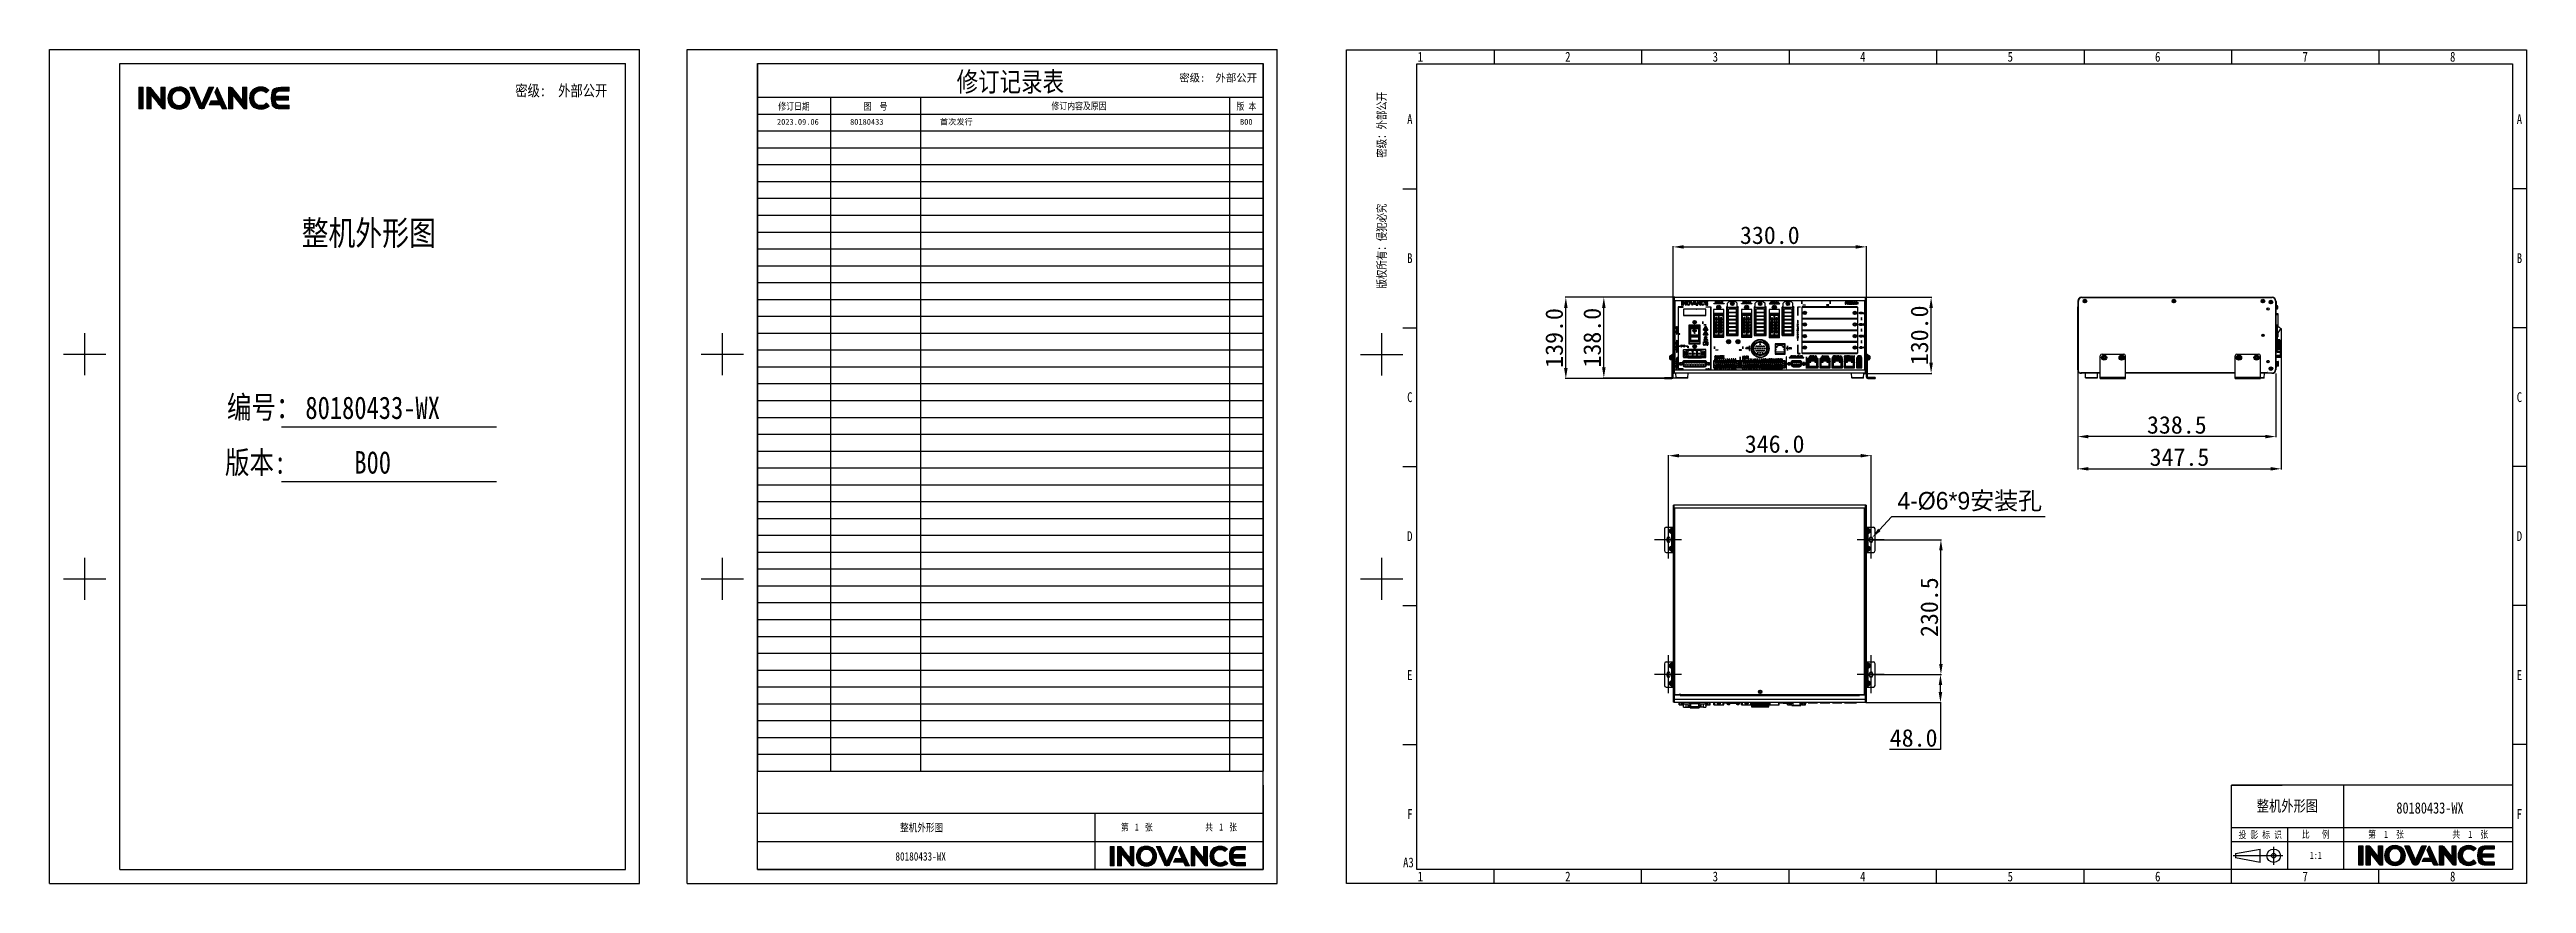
# Model space of a CAD drawing. Header units: millimetres. Extents: x 4086 to 8318, y 123 to 1549.
import ezdxf
from ezdxf.enums import TextEntityAlignment as Align

# ---------------------------------------------------------------- set-up
doc = ezdxf.new("R2010")
doc.units = ezdxf.units.MM
for name, color, linetype in [('00_COMPONENTS', 7, 'Continuous'), ('20_ALL_FEATURES', 7, 'Continuous'), ('Drawing', 7, 'Continuous'), ('layer 3', 7, 'Continuous'), ('logo-蓝色', 142, 'Continuous'), ('尺寸', 3, 'Continuous')]:
    doc.layers.add(name, color=color, linetype=linetype)
doc.styles.get("Standard").update_dxf_attribs({"font": 'simsun.ttc'})
doc.styles.add('仿宋体', font='STFANGSO.TTF', dxfattribs={"width": 0.8})
doc.dimstyles.get("Standard").update_dxf_attribs({"dimscale": 6, "dimtxt": 5, "dimasz": 3, "dimexe": 0.18, "dimexo": 0.0625, "dimgap": 0.8, "dimtad": 1, "dimtoh": 1, "dimdec": 1, "dimzin": 0, "dimdsep": 46, "dimtxsty": 'Standard', "dimcen": 0.09, "dimclrd": 256, "dimclre": 256, "dimclrt": 256, "dimadec": 0, "dimazin": 2, "dimtfac": 1, "dimtdec": 1, "dimtofl": 0, "dimtmove": 0, "dimatfit": 3, "dimfxl": 0, "dimtolj": 1, "dimtzin": 0, "dimarcsym": 0})

msp = doc.modelspace()

# ---------------------------------------------------------------- texts
at = {"char_height": 10, "attachment_point": 1}
for s, width, insert in [('2023.09.06', 72.2933, (5328.77, 1430.53)), ('80180433', 72.2933, (5453.6, 1430.53)), ('首次发行', 72.2933, (5607.25, 1430.53)), ('B00', 23.6117, (6119.98, 1430.53))]:
    msp.add_mtext_dynamic_manual_height_columns(s, width=width, gutter_width=12.5, heights=[0], dxfattribs=dict(at, insert=insert))

# ---------------------------------------------------------------- blocks, each defined once
blk = doc.blocks.new('3')
at = {"layer": 'logo-蓝色'}
h = blk.add_hatch(color=256, dxfattribs=at)
h.dxf.hatch_style = 1
edge = h.paths.add_edge_path()
edge.add_spline(control_points=[(8031.7, 154.4), (8031.7, 154.4), (8038.3, 154.4), (8038.3, 154.4), (8038.3, 154.4), (8038.3, 154.4), (8038.3, 187.8), (8038.3, 187.8), (8038.3, 187.8), (8038.3, 187.8), (8031.7, 187.8), (8031.7, 187.8), (8031.7, 187.8), (8031.7, 187.8), (8031.7, 154.4), (8031.7, 154.4)], knot_values=[0, 0, 0, 0, 0.25, 0.25, 0.25, 0.25, 0.5, 0.5, 0.5, 0.5, 0.75, 0.75, 0.75, 0.75, 1, 1, 1, 1], degree=3, periodic=1)
h = blk.add_hatch(color=256, dxfattribs=at)
h.dxf.hatch_style = 1
edge = h.paths.add_edge_path()
edge.add_spline(control_points=[(8065.4, 187.8), (8065.4, 187.8), (8065.4, 167.7), (8065.4, 167.7), (8065.4, 167.7), (8065.4, 167.7), (8050.7, 186.3), (8050.7, 186.3), (8050.7, 186.3), (8050, 187.2), (8049, 187.8), (8047.8, 187.8), (8047.8, 187.8), (8047.8, 187.8), (8044.2, 187.8), (8044.2, 187.8), (8044.2, 187.8), (8044.2, 187.8), (8044.2, 154.3), (8044.2, 154.3), (8044.2, 154.3), (8044.2, 154.3), (8050.8, 154.3), (8050.8, 154.3), (8050.8, 154.3), (8050.8, 154.3), (8050.8, 176.2), (8050.8, 176.2), (8050.8, 176.2), (8050.8, 176.2), (8067.4, 155.4), (8067.4, 155.4), (8067.4, 155.4), (8067.8, 154.7), (8068.6, 154.3), (8069.4, 154.3), (8069.4, 154.3), (8069.4, 154.3), (8072, 154.3), (8072, 154.3), (8072, 154.3), (8072, 154.3), (8072, 187.8), (8072, 187.8), (8072, 187.8), (8072, 187.8), (8065.4, 187.8), (8065.4, 187.8)], knot_values=[0, 0, 0, 0, 0.083333, 0.083333, 0.083333, 0.083333, 0.166667, 0.166667, 0.166667, 0.166667, 0.25, 0.25, 0.25, 0.25, 0.333333, 0.333333, 0.333333, 0.333333, 0.416667, 0.416667, 0.416667, 0.416667, 0.5, 0.5, 0.5, 0.5, 0.583333, 0.583333, 0.583333, 0.583333, 0.666667, 0.666667, 0.666667, 0.666667, 0.75, 0.75, 0.75, 0.75, 0.833333, 0.833333, 0.833333, 0.833333, 0.916667, 0.916667, 0.916667, 0.916667, 1, 1, 1, 1], degree=3, periodic=1)
h = blk.add_hatch(color=256, dxfattribs=at)
h.dxf.hatch_style = 1
edge = h.paths.add_edge_path(flags=16)
edge.add_spline(control_points=[(8086, 179.5), (8087.9, 181.4), (8090.4, 182.4), (8093.5, 182.4), (8093.5, 182.4), (8096.6, 182.4), (8099.1, 181.5), (8100.9, 179.6), (8100.9, 179.6), (8103, 177.5), (8104.1, 174.3), (8104.1, 170.9), (8104.1, 170.9), (8104, 165.5), (8101.2, 159.8), (8093.5, 159.8), (8093.5, 159.8), (8085.9, 159.8), (8083, 165.5), (8082.9, 170.8), (8082.9, 170.8), (8082.8, 174.2), (8083.9, 177.4), (8086, 179.5)], knot_values=[0, 0, 0, 0, 0.166667, 0.166667, 0.166667, 0.166667, 0.333333, 0.333333, 0.333333, 0.333333, 0.5, 0.5, 0.5, 0.5, 0.666667, 0.666667, 0.666667, 0.666667, 0.833333, 0.833333, 0.833333, 0.833333, 1, 1, 1, 1], degree=3, periodic=0)
edge = h.paths.add_edge_path()
edge.add_spline(control_points=[(8093.5, 188.5), (8081.7, 188.5), (8076.3, 179.4), (8076.3, 170.9), (8076.3, 170.9), (8076.3, 166.3), (8077.8, 162.1), (8080.5, 159), (8080.5, 159), (8083.6, 155.5), (8088.1, 153.7), (8093.5, 153.7), (8093.5, 153.7), (8098.9, 153.7), (8103.4, 155.5), (8106.4, 159.1), (8106.4, 159.1), (8109.1, 162.1), (8110.6, 166.4), (8110.6, 170.9), (8110.6, 170.9), (8110.7, 175.9), (8108.9, 180.5), (8105.7, 183.7), (8105.7, 183.7), (8102.7, 186.9), (8098.4, 188.5), (8093.5, 188.5)], knot_values=[0, 0, 0, 0, 0.142857, 0.142857, 0.142857, 0.142857, 0.285714, 0.285714, 0.285714, 0.285714, 0.428571, 0.428571, 0.428571, 0.428571, 0.571429, 0.571429, 0.571429, 0.571429, 0.714286, 0.714286, 0.714286, 0.714286, 0.857143, 0.857143, 0.857143, 0.857143, 1, 1, 1, 1], degree=3, periodic=0)
h = blk.add_hatch(color=256, dxfattribs=at)
h.dxf.hatch_style = 1
edge = h.paths.add_edge_path()
edge.add_spline(control_points=[(8139.4, 187.8), (8139.4, 187.8), (8128.4, 162.3), (8128.4, 162.3), (8128.4, 162.3), (8128.4, 162.3), (8117.5, 187.8), (8117.5, 187.8), (8117.5, 187.8), (8117.5, 187.8), (8110.1, 187.8), (8110.1, 187.8), (8110.1, 187.8), (8110.1, 187.8), (8124.1, 156.5), (8124.1, 156.5), (8124.1, 156.5), (8124.7, 155.3), (8125.9, 154.4), (8127.4, 154.4), (8127.4, 154.4), (8127.4, 154.4), (8127.4, 154.4), (8127.4, 154.4), (8127.4, 154.4), (8127.4, 154.4), (8129.4, 154.4), (8129.4, 154.4), (8129.4, 154.4), (8129.4, 154.4), (8129.5, 154.4), (8129.5, 154.4), (8129.5, 154.4), (8130.9, 154.4), (8132.2, 155.3), (8132.8, 156.5), (8132.8, 156.5), (8132.8, 156.5), (8146.8, 187.8), (8146.8, 187.8), (8146.8, 187.8), (8146.8, 187.8), (8139.4, 187.8), (8139.4, 187.8)], knot_values=[0, 0, 0, 0, 0.090909, 0.090909, 0.090909, 0.090909, 0.181818, 0.181818, 0.181818, 0.181818, 0.272727, 0.272727, 0.272727, 0.272727, 0.363636, 0.363636, 0.363636, 0.363636, 0.454545, 0.454545, 0.454545, 0.454545, 0.545455, 0.545455, 0.545455, 0.545455, 0.636364, 0.636364, 0.636364, 0.636364, 0.727273, 0.727273, 0.727273, 0.727273, 0.818182, 0.818182, 0.818182, 0.818182, 0.909091, 0.909091, 0.909091, 0.909091, 1, 1, 1, 1], degree=3, periodic=1)
h = blk.add_hatch(color=256, dxfattribs=at)
h.dxf.hatch_style = 1
edge = h.paths.add_edge_path()
edge.add_spline(control_points=[(8151.9, 187.8), (8151.9, 187.8), (8148.5, 180), (8148.5, 180), (8148.5, 180), (8148.5, 180), (8154.2, 166.8), (8154.2, 166.8), (8154.2, 166.8), (8154.2, 166.8), (8142.5, 166.8), (8142.5, 166.8), (8142.5, 166.8), (8142.5, 166.8), (8139.7, 160.6), (8139.7, 160.6), (8139.7, 160.6), (8139.7, 160.6), (8156.9, 160.6), (8156.9, 160.6), (8156.9, 160.6), (8156.9, 160.6), (8159.7, 154.4), (8159.7, 154.4), (8159.7, 154.4), (8159.7, 154.4), (8166.9, 154.4), (8166.9, 154.4), (8166.9, 154.4), (8166.9, 154.4), (8151.9, 187.8), (8151.9, 187.8)], knot_values=[0, 0, 0, 0, 0.125, 0.125, 0.125, 0.125, 0.25, 0.25, 0.25, 0.25, 0.375, 0.375, 0.375, 0.375, 0.5, 0.5, 0.5, 0.5, 0.625, 0.625, 0.625, 0.625, 0.75, 0.75, 0.75, 0.75, 0.875, 0.875, 0.875, 0.875, 1, 1, 1, 1], degree=3, periodic=1)
h = blk.add_hatch(color=256, dxfattribs=at)
h.dxf.hatch_style = 1
edge = h.paths.add_edge_path()
edge.add_spline(control_points=[(8190.9, 187.8), (8190.9, 187.8), (8190.9, 167.7), (8190.9, 167.7), (8190.9, 167.7), (8190.9, 167.7), (8176.2, 186.3), (8176.2, 186.3), (8176.2, 186.3), (8175.5, 187.2), (8174.5, 187.8), (8173.3, 187.8), (8173.3, 187.8), (8173.3, 187.8), (8169.7, 187.8), (8169.7, 187.8), (8169.7, 187.8), (8169.7, 187.8), (8169.7, 154.3), (8169.7, 154.3), (8169.7, 154.3), (8169.7, 154.3), (8176.3, 154.3), (8176.3, 154.3), (8176.3, 154.3), (8176.3, 154.3), (8176.3, 176.2), (8176.3, 176.2), (8176.3, 176.2), (8176.3, 176.2), (8192.9, 155.4), (8192.9, 155.4), (8192.9, 155.4), (8193.3, 154.7), (8194.1, 154.3), (8194.9, 154.3), (8194.9, 154.3), (8194.9, 154.3), (8197.5, 154.3), (8197.5, 154.3), (8197.5, 154.3), (8197.5, 154.3), (8197.5, 187.8), (8197.5, 187.8), (8197.5, 187.8), (8197.5, 187.8), (8190.9, 187.8), (8190.9, 187.8)], knot_values=[0, 0, 0, 0, 0.083333, 0.083333, 0.083333, 0.083333, 0.166667, 0.166667, 0.166667, 0.166667, 0.25, 0.25, 0.25, 0.25, 0.333333, 0.333333, 0.333333, 0.333333, 0.416667, 0.416667, 0.416667, 0.416667, 0.5, 0.5, 0.5, 0.5, 0.583333, 0.583333, 0.583333, 0.583333, 0.666667, 0.666667, 0.666667, 0.666667, 0.75, 0.75, 0.75, 0.75, 0.833333, 0.833333, 0.833333, 0.833333, 0.916667, 0.916667, 0.916667, 0.916667, 1, 1, 1, 1], degree=3, periodic=1)
h = blk.add_hatch(color=256, dxfattribs=at)
h.dxf.hatch_style = 1
edge = h.paths.add_edge_path()
edge.add_spline(control_points=[(8227.7, 163.2), (8225.7, 161.2), (8222.6, 159.9), (8219.6, 159.9), (8219.6, 159.9), (8211.4, 159.9), (8208.5, 165.6), (8208.4, 170.9), (8208.4, 170.9), (8208.4, 174.1), (8209.5, 177.1), (8211.6, 179.1), (8211.6, 179.1), (8213.5, 181.1), (8216.3, 182.1), (8219.6, 182.1), (8219.6, 182.1), (8222.6, 182.1), (8225.4, 181.1), (8227.4, 179.1), (8227.4, 179.1), (8227.4, 179.1), (8227.5, 178.9), (8227.5, 178.9), (8227.5, 178.9), (8227.5, 178.9), (8232, 183.2), (8232, 183.2), (8232, 183.2), (8232, 183.2), (8231.8, 183.4), (8231.8, 183.4), (8231.8, 183.4), (8228.4, 186.7), (8224.2, 188.5), (8219.6, 188.5), (8219.6, 188.5), (8214.4, 188.5), (8210, 186.8), (8206.8, 183.6), (8206.8, 183.6), (8203.7, 180.4), (8201.9, 175.8), (8201.9, 170.9), (8201.9, 170.9), (8201.9, 166.3), (8203.4, 162.1), (8206.1, 159), (8206.1, 159), (8209.2, 155.5), (8213.9, 153.7), (8219.6, 153.7), (8219.6, 153.7), (8224.6, 153.7), (8229, 155.4), (8232.3, 158.6), (8232.3, 158.6), (8232.3, 158.6), (8232.4, 158.8), (8232.4, 158.8), (8232.4, 158.8), (8232.4, 158.8), (8227.9, 163.4), (8227.9, 163.4), (8227.9, 163.4), (8227.9, 163.4), (8227.7, 163.2), (8227.7, 163.2)], knot_values=[0, 0, 0, 0, 0.058824, 0.058824, 0.058824, 0.058824, 0.117647, 0.117647, 0.117647, 0.117647, 0.176471, 0.176471, 0.176471, 0.176471, 0.235294, 0.235294, 0.235294, 0.235294, 0.294118, 0.294118, 0.294118, 0.294118, 0.352941, 0.352941, 0.352941, 0.352941, 0.411765, 0.411765, 0.411765, 0.411765, 0.470588, 0.470588, 0.470588, 0.470588, 0.529412, 0.529412, 0.529412, 0.529412, 0.588235, 0.588235, 0.588235, 0.588235, 0.647059, 0.647059, 0.647059, 0.647059, 0.705882, 0.705882, 0.705882, 0.705882, 0.764706, 0.764706, 0.764706, 0.764706, 0.823529, 0.823529, 0.823529, 0.823529, 0.882353, 0.882353, 0.882353, 0.882353, 0.941176, 0.941176, 0.941176, 0.941176, 1, 1, 1, 1], degree=3, periodic=0)
h = blk.add_hatch(color=256, dxfattribs=at)
h.dxf.hatch_style = 1
edge = h.paths.add_edge_path()
edge.add_spline(control_points=[(8250.3, 182), (8250.3, 182), (8262.8, 182), (8262.8, 182), (8262.8, 182), (8262.8, 182), (8262.8, 187.8), (8262.8, 187.8), (8262.8, 187.8), (8262.8, 187.8), (8250.1, 187.8), (8250.1, 187.8), (8250.1, 187.8), (8238.5, 187.8), (8235.3, 183.3), (8235.3, 171.5), (8235.3, 171.5), (8235.3, 171.5), (8235.3, 171.1), (8235.3, 171.1), (8235.3, 171.1), (8235.3, 171.1), (8235.3, 171.1), (8235.3, 171.1), (8235.3, 171.1), (8235.3, 171.1), (8235.3, 171.1), (8235.3, 171.1), (8235.3, 171.1), (8235.3, 171.1), (8235.3, 171.1), (8235.3, 171.1), (8235.3, 171.1), (8235.3, 171.1), (8235.3, 170.6), (8235.3, 170.6), (8235.3, 170.6), (8235.3, 158.8), (8238.5, 154.4), (8250.1, 154.4), (8250.1, 154.4), (8250.1, 154.4), (8262.8, 154.4), (8262.8, 154.4), (8262.8, 154.4), (8262.8, 154.4), (8262.8, 160.2), (8262.8, 160.2), (8262.8, 160.2), (8262.8, 160.2), (8250.3, 160.2), (8250.3, 160.2), (8250.3, 160.2), (8247.2, 160.2), (8244.9, 160.7), (8243.5, 162.3), (8243.5, 162.3), (8242.4, 163.6), (8241.9, 165.6), (8241.7, 168), (8241.7, 168), (8241.7, 168), (8261.7, 168), (8261.7, 168), (8261.7, 168), (8261.7, 168), (8261.7, 171.1), (8261.7, 171.1), (8261.7, 171.1), (8261.7, 171.1), (8261.7, 174.2), (8261.7, 174.2), (8261.7, 174.2), (8261.7, 174.2), (8241.7, 174.2), (8241.7, 174.2), (8241.7, 174.2), (8241.9, 176.5), (8242.4, 178.5), (8243.5, 179.8), (8243.5, 179.8), (8244.9, 181.4), (8247.2, 182), (8250.3, 182)], knot_values=[0, 0, 0, 0, 0.047619, 0.047619, 0.047619, 0.047619, 0.095238, 0.095238, 0.095238, 0.095238, 0.142857, 0.142857, 0.142857, 0.142857, 0.190476, 0.190476, 0.190476, 0.190476, 0.238095, 0.238095, 0.238095, 0.238095, 0.285714, 0.285714, 0.285714, 0.285714, 0.333333, 0.333333, 0.333333, 0.333333, 0.380952, 0.380952, 0.380952, 0.380952, 0.428571, 0.428571, 0.428571, 0.428571, 0.47619, 0.47619, 0.47619, 0.47619, 0.52381, 0.52381, 0.52381, 0.52381, 0.571429, 0.571429, 0.571429, 0.571429, 0.619048, 0.619048, 0.619048, 0.619048, 0.666667, 0.666667, 0.666667, 0.666667, 0.714286, 0.714286, 0.714286, 0.714286, 0.761905, 0.761905, 0.761905, 0.761905, 0.809524, 0.809524, 0.809524, 0.809524, 0.857143, 0.857143, 0.857143, 0.857143, 0.904762, 0.904762, 0.904762, 0.904762, 0.952381, 0.952381, 0.952381, 0.952381, 1, 1, 1, 1], degree=3, periodic=0)
at = {"color": 2}
for p, q in [((6554.1, 1548.8), (6554.1, 1524.8)), ((6806.1, 1548.8), (6806.1, 1524.8)), ((7058.1, 1548.8), (7058.1, 1524.8)), ((7310.1, 1548.8), (7310.1, 1524.8)), ((7562.1, 1548.8), (7562.1, 1524.8)), ((7814.1, 1548.8), (7814.1, 1524.8)), ((8066.1, 1548.8), (8066.1, 1524.8)), ((6398.1, 1311.2), (6422.1, 1311.2)), ((8318.1, 1311.2), (8294.1, 1311.2)), ((6362.1, 992), (6362.1, 1064)), ((6398.1, 1073.6), (6422.1, 1073.6)), ((8318.1, 1073.6), (8294.1, 1073.6)), ((6326.1, 1028), (6398.1, 1028)), ((6398.1, 836), (6422.1, 836)), ((8318.1, 836), (8294.1, 836)), ((6362.1, 608), (6362.1, 680)), ((6326.1, 644), (6398.1, 644)), ((6398.1, 598.4), (6422.1, 598.4)), ((8318.1, 598.4), (8294.1, 598.4)), ((6398.1, 360.8), (6422.1, 360.8)), ((8318.1, 360.8), (8294.1, 360.8)), ((8294.1, 291.2), (7814.1, 291.2)), ((7814.1, 147.2), (7814.1, 291.2)), ((7814.1, 291.2), (7900.5, 291.2)), ((8006.1, 147.2), (8006.1, 291.2)), ((7814.1, 147.2), (7814.1, 219.2)), ((7814.1, 219.2), (7900.5, 219.2)), ((7814.1, 219.2), (8294.1, 219.2)), ((7910.1, 147.2), (7910.1, 219.2)), ((7814.1, 195.2), (8006.1, 195.2)), ((7901.6, 170.7), (7817.1, 170.7)), ((7821, 174.6), (7863.2, 182.2)), ((7821, 174.6), (7821, 166.9)), ((7863.2, 159.2), (7863.2, 182.2)), ((7886.2, 155.4), (7886.2, 186.1)), ((6554.1, 123.2), (6554.1, 147.2)), ((6806.1, 123.2), (6806.1, 147.2)), ((7058.1, 123.2), (7058.1, 147.2)), ((7310.1, 123.2), (7310.1, 147.2)), ((7562.1, 123.2), (7562.1, 147.2)), ((7814.1, 123.2), (7814.1, 147.2)), ((7863.2, 159.2), (7821, 166.9)), ((8066.1, 123.2), (8066.1, 147.2))]:
    blk.add_line(p, q, dxfattribs=at)
for points in [[(6302.1, 123.2), (6302.1, 1548.8), (8318.1, 1548.8), (8318.1, 123.2)], [(6422.1, 147.2), (6422.1, 1524.8), (8294.1, 1524.8), (8294.1, 147.2)], [(8006.1, 195.2), (8294.1, 195.2), (8294.1, 147.2), (8006.1, 147.2)]]:
    blk.add_lwpolyline(points, close=True, dxfattribs=at)
for radius in [11.5, 3.84]:
    blk.add_circle((7886.2, 170.7), radius, dxfattribs=at)
at = {"layer": 'logo-蓝色'}
for points, knots in [([(8031.7, 154.4), (8031.7, 154.4), (8038.3, 154.4), (8038.3, 154.4), (8038.3, 154.4), (8038.3, 154.4), (8038.3, 187.8), (8038.3, 187.8), (8038.3, 187.8), (8038.3, 187.8), (8031.7, 187.8), (8031.7, 187.8), (8031.7, 187.8), (8031.7, 187.8), (8031.7, 154.4), (8031.7, 154.4)], [0, 0, 0, 0, 0.25, 0.25, 0.25, 0.25, 0.5, 0.5, 0.5, 0.5, 0.75, 0.75, 0.75, 0.75, 1, 1, 1, 1]), ([(8065.4, 187.8), (8065.4, 187.8), (8065.4, 167.7), (8065.4, 167.7), (8065.4, 167.7), (8065.4, 167.7), (8050.7, 186.3), (8050.7, 186.3), (8050.7, 186.3), (8050, 187.2), (8049, 187.8), (8047.8, 187.8), (8047.8, 187.8), (8047.8, 187.8), (8044.2, 187.8), (8044.2, 187.8), (8044.2, 187.8), (8044.2, 187.8), (8044.2, 154.3), (8044.2, 154.3), (8044.2, 154.3), (8044.2, 154.3), (8050.8, 154.3), (8050.8, 154.3), (8050.8, 154.3), (8050.8, 154.3), (8050.8, 176.2), (8050.8, 176.2), (8050.8, 176.2), (8050.8, 176.2), (8067.4, 155.4), (8067.4, 155.4), (8067.4, 155.4), (8067.8, 154.7), (8068.6, 154.3), (8069.4, 154.3), (8069.4, 154.3), (8069.4, 154.3), (8072, 154.3), (8072, 154.3), (8072, 154.3), (8072, 154.3), (8072, 187.8), (8072, 187.8), (8072, 187.8), (8072, 187.8), (8065.4, 187.8), (8065.4, 187.8)], [0, 0, 0, 0, 0.083333, 0.083333, 0.083333, 0.083333, 0.166667, 0.166667, 0.166667, 0.166667, 0.25, 0.25, 0.25, 0.25, 0.333333, 0.333333, 0.333333, 0.333333, 0.416667, 0.416667, 0.416667, 0.416667, 0.5, 0.5, 0.5, 0.5, 0.583333, 0.583333, 0.583333, 0.583333, 0.666667, 0.666667, 0.666667, 0.666667, 0.75, 0.75, 0.75, 0.75, 0.833333, 0.833333, 0.833333, 0.833333, 0.916667, 0.916667, 0.916667, 0.916667, 1, 1, 1, 1]), ([(8093.5, 188.5), (8081.7, 188.5), (8076.3, 179.4), (8076.3, 170.9), (8076.3, 170.9), (8076.3, 166.3), (8077.8, 162.1), (8080.5, 159), (8080.5, 159), (8083.6, 155.5), (8088.1, 153.7), (8093.5, 153.7), (8093.5, 153.7), (8098.9, 153.7), (8103.4, 155.5), (8106.4, 159.1), (8106.4, 159.1), (8109.1, 162.1), (8110.6, 166.4), (8110.6, 170.9), (8110.6, 170.9), (8110.7, 175.9), (8108.9, 180.5), (8105.7, 183.7), (8105.7, 183.7), (8102.7, 186.9), (8098.4, 188.5), (8093.5, 188.5)], [0, 0, 0, 0, 0.142857, 0.142857, 0.142857, 0.142857, 0.285714, 0.285714, 0.285714, 0.285714, 0.428571, 0.428571, 0.428571, 0.428571, 0.571429, 0.571429, 0.571429, 0.571429, 0.714286, 0.714286, 0.714286, 0.714286, 0.857143, 0.857143, 0.857143, 0.857143, 1, 1, 1, 1]), ([(8086, 179.5), (8087.9, 181.4), (8090.4, 182.4), (8093.5, 182.4), (8093.5, 182.4), (8096.6, 182.4), (8099.1, 181.5), (8100.9, 179.6), (8100.9, 179.6), (8103, 177.5), (8104.1, 174.3), (8104.1, 170.9), (8104.1, 170.9), (8104, 165.5), (8101.2, 159.8), (8093.5, 159.8), (8093.5, 159.8), (8085.9, 159.8), (8083, 165.5), (8082.9, 170.8), (8082.9, 170.8), (8082.8, 174.2), (8083.9, 177.4), (8086, 179.5)], [0, 0, 0, 0, 0.166667, 0.166667, 0.166667, 0.166667, 0.333333, 0.333333, 0.333333, 0.333333, 0.5, 0.5, 0.5, 0.5, 0.666667, 0.666667, 0.666667, 0.666667, 0.833333, 0.833333, 0.833333, 0.833333, 1, 1, 1, 1]), ([(8139.4, 187.8), (8139.4, 187.8), (8128.4, 162.3), (8128.4, 162.3), (8128.4, 162.3), (8128.4, 162.3), (8117.5, 187.8), (8117.5, 187.8), (8117.5, 187.8), (8117.5, 187.8), (8110.1, 187.8), (8110.1, 187.8), (8110.1, 187.8), (8110.1, 187.8), (8124.1, 156.5), (8124.1, 156.5), (8124.1, 156.5), (8124.7, 155.3), (8125.9, 154.4), (8127.4, 154.4), (8127.4, 154.4), (8127.4, 154.4), (8127.4, 154.4), (8127.4, 154.4), (8127.4, 154.4), (8127.4, 154.4), (8129.4, 154.4), (8129.4, 154.4), (8129.4, 154.4), (8129.4, 154.4), (8129.5, 154.4), (8129.5, 154.4), (8129.5, 154.4), (8130.9, 154.4), (8132.2, 155.3), (8132.8, 156.5), (8132.8, 156.5), (8132.8, 156.5), (8146.8, 187.8), (8146.8, 187.8), (8146.8, 187.8), (8146.8, 187.8), (8139.4, 187.8), (8139.4, 187.8)], [0, 0, 0, 0, 0.090909, 0.090909, 0.090909, 0.090909, 0.181818, 0.181818, 0.181818, 0.181818, 0.272727, 0.272727, 0.272727, 0.272727, 0.363636, 0.363636, 0.363636, 0.363636, 0.454545, 0.454545, 0.454545, 0.454545, 0.545455, 0.545455, 0.545455, 0.545455, 0.636364, 0.636364, 0.636364, 0.636364, 0.727273, 0.727273, 0.727273, 0.727273, 0.818182, 0.818182, 0.818182, 0.818182, 0.909091, 0.909091, 0.909091, 0.909091, 1, 1, 1, 1]), ([(8151.9, 187.8), (8151.9, 187.8), (8148.5, 180), (8148.5, 180), (8148.5, 180), (8148.5, 180), (8154.2, 166.8), (8154.2, 166.8), (8154.2, 166.8), (8154.2, 166.8), (8142.5, 166.8), (8142.5, 166.8), (8142.5, 166.8), (8142.5, 166.8), (8139.7, 160.6), (8139.7, 160.6), (8139.7, 160.6), (8139.7, 160.6), (8156.9, 160.6), (8156.9, 160.6), (8156.9, 160.6), (8156.9, 160.6), (8159.7, 154.4), (8159.7, 154.4), (8159.7, 154.4), (8159.7, 154.4), (8166.9, 154.4), (8166.9, 154.4), (8166.9, 154.4), (8166.9, 154.4), (8151.9, 187.8), (8151.9, 187.8)], [0, 0, 0, 0, 0.125, 0.125, 0.125, 0.125, 0.25, 0.25, 0.25, 0.25, 0.375, 0.375, 0.375, 0.375, 0.5, 0.5, 0.5, 0.5, 0.625, 0.625, 0.625, 0.625, 0.75, 0.75, 0.75, 0.75, 0.875, 0.875, 0.875, 0.875, 1, 1, 1, 1]), ([(8190.9, 187.8), (8190.9, 187.8), (8190.9, 167.7), (8190.9, 167.7), (8190.9, 167.7), (8190.9, 167.7), (8176.2, 186.3), (8176.2, 186.3), (8176.2, 186.3), (8175.5, 187.2), (8174.5, 187.8), (8173.3, 187.8), (8173.3, 187.8), (8173.3, 187.8), (8169.7, 187.8), (8169.7, 187.8), (8169.7, 187.8), (8169.7, 187.8), (8169.7, 154.3), (8169.7, 154.3), (8169.7, 154.3), (8169.7, 154.3), (8176.3, 154.3), (8176.3, 154.3), (8176.3, 154.3), (8176.3, 154.3), (8176.3, 176.2), (8176.3, 176.2), (8176.3, 176.2), (8176.3, 176.2), (8192.9, 155.4), (8192.9, 155.4), (8192.9, 155.4), (8193.3, 154.7), (8194.1, 154.3), (8194.9, 154.3), (8194.9, 154.3), (8194.9, 154.3), (8197.5, 154.3), (8197.5, 154.3), (8197.5, 154.3), (8197.5, 154.3), (8197.5, 187.8), (8197.5, 187.8), (8197.5, 187.8), (8197.5, 187.8), (8190.9, 187.8), (8190.9, 187.8)], [0, 0, 0, 0, 0.083333, 0.083333, 0.083333, 0.083333, 0.166667, 0.166667, 0.166667, 0.166667, 0.25, 0.25, 0.25, 0.25, 0.333333, 0.333333, 0.333333, 0.333333, 0.416667, 0.416667, 0.416667, 0.416667, 0.5, 0.5, 0.5, 0.5, 0.583333, 0.583333, 0.583333, 0.583333, 0.666667, 0.666667, 0.666667, 0.666667, 0.75, 0.75, 0.75, 0.75, 0.833333, 0.833333, 0.833333, 0.833333, 0.916667, 0.916667, 0.916667, 0.916667, 1, 1, 1, 1]), ([(8227.7, 163.2), (8225.7, 161.2), (8222.6, 159.9), (8219.6, 159.9), (8219.6, 159.9), (8211.4, 159.9), (8208.5, 165.6), (8208.4, 170.9), (8208.4, 170.9), (8208.4, 174.1), (8209.5, 177.1), (8211.6, 179.1), (8211.6, 179.1), (8213.5, 181.1), (8216.3, 182.1), (8219.6, 182.1), (8219.6, 182.1), (8222.6, 182.1), (8225.4, 181.1), (8227.4, 179.1), (8227.4, 179.1), (8227.4, 179.1), (8227.5, 178.9), (8227.5, 178.9), (8227.5, 178.9), (8227.5, 178.9), (8232, 183.2), (8232, 183.2), (8232, 183.2), (8232, 183.2), (8231.8, 183.4), (8231.8, 183.4), (8231.8, 183.4), (8228.4, 186.7), (8224.2, 188.5), (8219.6, 188.5), (8219.6, 188.5), (8214.4, 188.5), (8210, 186.8), (8206.8, 183.6), (8206.8, 183.6), (8203.7, 180.4), (8201.9, 175.8), (8201.9, 170.9), (8201.9, 170.9), (8201.9, 166.3), (8203.4, 162.1), (8206.1, 159), (8206.1, 159), (8209.2, 155.5), (8213.9, 153.7), (8219.6, 153.7), (8219.6, 153.7), (8224.6, 153.7), (8229, 155.4), (8232.3, 158.6), (8232.3, 158.6), (8232.3, 158.6), (8232.4, 158.8), (8232.4, 158.8), (8232.4, 158.8), (8232.4, 158.8), (8227.9, 163.4), (8227.9, 163.4), (8227.9, 163.4), (8227.9, 163.4), (8227.7, 163.2), (8227.7, 163.2)], [0, 0, 0, 0, 0.058824, 0.058824, 0.058824, 0.058824, 0.117647, 0.117647, 0.117647, 0.117647, 0.176471, 0.176471, 0.176471, 0.176471, 0.235294, 0.235294, 0.235294, 0.235294, 0.294118, 0.294118, 0.294118, 0.294118, 0.352941, 0.352941, 0.352941, 0.352941, 0.411765, 0.411765, 0.411765, 0.411765, 0.470588, 0.470588, 0.470588, 0.470588, 0.529412, 0.529412, 0.529412, 0.529412, 0.588235, 0.588235, 0.588235, 0.588235, 0.647059, 0.647059, 0.647059, 0.647059, 0.705882, 0.705882, 0.705882, 0.705882, 0.764706, 0.764706, 0.764706, 0.764706, 0.823529, 0.823529, 0.823529, 0.823529, 0.882353, 0.882353, 0.882353, 0.882353, 0.941176, 0.941176, 0.941176, 0.941176, 1, 1, 1, 1]), ([(8250.3, 182), (8250.3, 182), (8262.8, 182), (8262.8, 182), (8262.8, 182), (8262.8, 182), (8262.8, 187.8), (8262.8, 187.8), (8262.8, 187.8), (8262.8, 187.8), (8250.1, 187.8), (8250.1, 187.8), (8250.1, 187.8), (8238.5, 187.8), (8235.3, 183.3), (8235.3, 171.5), (8235.3, 171.5), (8235.3, 171.5), (8235.3, 171.1), (8235.3, 171.1), (8235.3, 171.1), (8235.3, 171.1), (8235.3, 171.1), (8235.3, 171.1), (8235.3, 171.1), (8235.3, 171.1), (8235.3, 171.1), (8235.3, 171.1), (8235.3, 171.1), (8235.3, 171.1), (8235.3, 171.1), (8235.3, 171.1), (8235.3, 171.1), (8235.3, 171.1), (8235.3, 170.6), (8235.3, 170.6), (8235.3, 170.6), (8235.3, 158.8), (8238.5, 154.4), (8250.1, 154.4), (8250.1, 154.4), (8250.1, 154.4), (8262.8, 154.4), (8262.8, 154.4), (8262.8, 154.4), (8262.8, 154.4), (8262.8, 160.2), (8262.8, 160.2), (8262.8, 160.2), (8262.8, 160.2), (8250.3, 160.2), (8250.3, 160.2), (8250.3, 160.2), (8247.2, 160.2), (8244.9, 160.7), (8243.5, 162.3), (8243.5, 162.3), (8242.4, 163.6), (8241.9, 165.6), (8241.7, 168), (8241.7, 168), (8241.7, 168), (8261.7, 168), (8261.7, 168), (8261.7, 168), (8261.7, 168), (8261.7, 171.1), (8261.7, 171.1), (8261.7, 171.1), (8261.7, 171.1), (8261.7, 174.2), (8261.7, 174.2), (8261.7, 174.2), (8261.7, 174.2), (8241.7, 174.2), (8241.7, 174.2), (8241.7, 174.2), (8241.9, 176.5), (8242.4, 178.5), (8243.5, 179.8), (8243.5, 179.8), (8244.9, 181.4), (8247.2, 182), (8250.3, 182)], [0, 0, 0, 0, 0.047619, 0.047619, 0.047619, 0.047619, 0.095238, 0.095238, 0.095238, 0.095238, 0.142857, 0.142857, 0.142857, 0.142857, 0.190476, 0.190476, 0.190476, 0.190476, 0.238095, 0.238095, 0.238095, 0.238095, 0.285714, 0.285714, 0.285714, 0.285714, 0.333333, 0.333333, 0.333333, 0.333333, 0.380952, 0.380952, 0.380952, 0.380952, 0.428571, 0.428571, 0.428571, 0.428571, 0.47619, 0.47619, 0.47619, 0.47619, 0.52381, 0.52381, 0.52381, 0.52381, 0.571429, 0.571429, 0.571429, 0.571429, 0.619048, 0.619048, 0.619048, 0.619048, 0.666667, 0.666667, 0.666667, 0.666667, 0.714286, 0.714286, 0.714286, 0.714286, 0.761905, 0.761905, 0.761905, 0.761905, 0.809524, 0.809524, 0.809524, 0.809524, 0.857143, 0.857143, 0.857143, 0.857143, 0.904762, 0.904762, 0.904762, 0.904762, 0.952381, 0.952381, 0.952381, 0.952381, 1, 1, 1, 1])]:
    blk.add_open_spline(points, degree=3, knots=knots, dxfattribs=at)
at = {"color": 2, "width": 0.8}
for s, height, p in [('1', 16.8, (6428.1, 1536.8)), ('2', 16.8, (6680.1, 1536.8)), ('3', 16.8, (6932.1, 1536.8)), ('4', 16.8, (7184.1, 1536.8)), ('5', 16.8, (7436.1, 1536.8)), ('6', 16.8, (7688.1, 1536.8)), ('7', 16.8, (7940.1, 1536.8)), ('8', 16.8, (8192.1, 1536.8)), ('A', 16.8, (6410.1, 1430)), ('A', 16.8, (8306.1, 1430)), ('B', 16.8, (6410.1, 1192.4)), ('B', 16.8, (8306.1, 1192.4)), ('C', 16.8, (6410.1, 954.8)), ('C', 16.8, (8306.1, 954.8)), ('D', 16.8, (6410.1, 717.2)), ('D', 16.8, (8306.1, 717.2)), ('E', 16.8, (6410.1, 479.6)), ('E', 16.8, (8306.1, 479.6)), ('F', 16.8, (6410.1, 242)), ('投 影 标 识', 12, (7863.2, 206.4)), ('比   例', 12, (7958.1, 207.2)), ('第     张', 12, (8078.1, 207.2)), ('共     张', 12, (8222.1, 207.2)), ('F', 16.8, (8306.1, 242)), ('A3', 16.8, (6407.7, 159.2)), ('1', 16.8, (6428.1, 135.2)), ('2', 16.8, (6680.1, 135.2)), ('3', 16.8, (6932.1, 135.2)), ('4', 16.8, (7184.1, 135.2)), ('5', 16.8, (7436.1, 135.2)), ('6', 16.8, (7688.1, 135.2)), ('7', 16.8, (7940.1, 135.2)), ('8', 16.8, (8192.1, 135.2))]:
    blk.add_text(s, height=height, dxfattribs=at).set_placement(p, align=Align.MIDDLE_CENTER)
blk.add_text('版权所有：侵犯必究          密级：外部公开', height=14.4, rotation=90, dxfattribs=at).set_placement((6362.1, 1308.8), align=Align.MIDDLE_CENTER)
for tag, height, p in [('整机外形图', 19.2, (7909.6, 256.2)), ('当前页', 12, (8078.1, 207.2)), ('总页数', 12, (8222.1, 207.2))]:
    blk.add_attdef(tag, text='', height=height, dxfattribs=at).set_placement(p, align=Align.MIDDLE)
at = {"color": 7, "width": 0.8}
for tag, height, p in [('编号', 19.2, (8153.3, 252.3)), ('比例', 12, (7958.1, 171.2))]:
    blk.add_attdef(tag, text='', height=height, dxfattribs=at).set_placement(p, align=Align.MIDDLE)
blk = doc.blocks.new('1')
at = {"layer": 'logo-蓝色'}
h = blk.add_hatch(color=256, dxfattribs=at)
h.dxf.hatch_style = 1
edge = h.paths.add_edge_path()
edge.add_spline(control_points=[(4238.3, 1447.6), (4238.3, 1447.6), (4245.7, 1447.6), (4245.7, 1447.6), (4245.7, 1447.6), (4245.7, 1447.6), (4245.7, 1484.7), (4245.7, 1484.7), (4245.7, 1484.7), (4245.7, 1484.7), (4238.3, 1484.7), (4238.3, 1484.7), (4238.3, 1484.7), (4238.3, 1484.7), (4238.3, 1447.6), (4238.3, 1447.6)], knot_values=[0, 0, 0, 0, 0.25, 0.25, 0.25, 0.25, 0.5, 0.5, 0.5, 0.5, 0.75, 0.75, 0.75, 0.75, 1, 1, 1, 1], degree=3, periodic=1)
h = blk.add_hatch(color=256, dxfattribs=at)
h.dxf.hatch_style = 1
edge = h.paths.add_edge_path()
edge.add_spline(control_points=[(4275.8, 1484.8), (4275.8, 1484.8), (4275.8, 1462.4), (4275.8, 1462.4), (4275.8, 1462.4), (4275.8, 1462.4), (4259.4, 1483.1), (4259.4, 1483.1), (4259.4, 1483.1), (4258.7, 1484.1), (4257.5, 1484.7), (4256.2, 1484.7), (4256.2, 1484.7), (4256.2, 1484.7), (4252.2, 1484.7), (4252.2, 1484.7), (4252.2, 1484.7), (4252.2, 1484.7), (4252.2, 1447.6), (4252.2, 1447.6), (4252.2, 1447.6), (4252.2, 1447.6), (4259.6, 1447.6), (4259.6, 1447.6), (4259.6, 1447.6), (4259.6, 1447.6), (4259.6, 1471.8), (4259.6, 1471.8), (4259.6, 1471.8), (4259.6, 1471.8), (4278, 1448.7), (4278, 1448.7), (4278, 1448.7), (4278.5, 1448), (4279.3, 1447.6), (4280.3, 1447.6), (4280.3, 1447.6), (4280.3, 1447.6), (4283.2, 1447.6), (4283.2, 1447.6), (4283.2, 1447.6), (4283.2, 1447.6), (4283.2, 1484.8), (4283.2, 1484.8), (4283.2, 1484.8), (4283.2, 1484.8), (4275.8, 1484.8), (4275.8, 1484.8)], knot_values=[0, 0, 0, 0, 0.083333, 0.083333, 0.083333, 0.083333, 0.166667, 0.166667, 0.166667, 0.166667, 0.25, 0.25, 0.25, 0.25, 0.333333, 0.333333, 0.333333, 0.333333, 0.416667, 0.416667, 0.416667, 0.416667, 0.5, 0.5, 0.5, 0.5, 0.583333, 0.583333, 0.583333, 0.583333, 0.666667, 0.666667, 0.666667, 0.666667, 0.75, 0.75, 0.75, 0.75, 0.833333, 0.833333, 0.833333, 0.833333, 0.916667, 0.916667, 0.916667, 0.916667, 1, 1, 1, 1], degree=3, periodic=1)
h = blk.add_hatch(color=256, dxfattribs=at)
h.dxf.hatch_style = 1
edge = h.paths.add_edge_path(flags=16)
edge.add_spline(control_points=[(4298.7, 1475.5), (4300.8, 1477.7), (4303.6, 1478.8), (4307, 1478.8), (4307, 1478.8), (4310.4, 1478.8), (4313.2, 1477.7), (4315.3, 1475.6), (4315.3, 1475.6), (4317.6, 1473.2), (4318.8, 1469.7), (4318.8, 1465.9), (4318.8, 1465.9), (4318.7, 1460), (4315.5, 1453.6), (4307, 1453.6), (4307, 1453.6), (4298.6, 1453.6), (4295.4, 1459.9), (4295.2, 1465.8), (4295.2, 1465.8), (4295.1, 1469.6), (4296.4, 1473.2), (4298.7, 1475.5)], knot_values=[0, 0, 0, 0, 0.166667, 0.166667, 0.166667, 0.166667, 0.333333, 0.333333, 0.333333, 0.333333, 0.5, 0.5, 0.5, 0.5, 0.666667, 0.666667, 0.666667, 0.666667, 0.833333, 0.833333, 0.833333, 0.833333, 1, 1, 1, 1], degree=3, periodic=0)
edge = h.paths.add_edge_path()
edge.add_spline(control_points=[(4307, 1485.5), (4293.9, 1485.5), (4287.9, 1475.4), (4287.9, 1465.9), (4287.9, 1465.9), (4287.9, 1460.8), (4289.6, 1456.1), (4292.6, 1452.7), (4292.6, 1452.7), (4296, 1448.9), (4301, 1446.8), (4307, 1446.8), (4307, 1446.8), (4313, 1446.8), (4318, 1448.9), (4321.4, 1452.8), (4321.4, 1452.8), (4324.3, 1456.2), (4326, 1460.9), (4326.1, 1466), (4326.1, 1466), (4326.1, 1471.5), (4324.1, 1476.7), (4320.6, 1480.2), (4320.6, 1480.2), (4317.2, 1483.7), (4312.5, 1485.5), (4307, 1485.5)], knot_values=[0, 0, 0, 0, 0.142857, 0.142857, 0.142857, 0.142857, 0.285714, 0.285714, 0.285714, 0.285714, 0.428571, 0.428571, 0.428571, 0.428571, 0.571429, 0.571429, 0.571429, 0.571429, 0.714286, 0.714286, 0.714286, 0.714286, 0.857143, 0.857143, 0.857143, 0.857143, 1, 1, 1, 1], degree=3, periodic=0)
h = blk.add_hatch(color=256, dxfattribs=at)
h.dxf.hatch_style = 1
edge = h.paths.add_edge_path()
edge.add_spline(control_points=[(4358, 1484.7), (4358, 1484.7), (4345.8, 1456.4), (4345.8, 1456.4), (4345.8, 1456.4), (4345.8, 1456.4), (4333.7, 1484.7), (4333.7, 1484.7), (4333.7, 1484.7), (4333.7, 1484.7), (4325.4, 1484.7), (4325.4, 1484.7), (4325.4, 1484.7), (4325.4, 1484.7), (4341, 1450), (4341, 1450), (4341, 1450), (4341.6, 1448.6), (4343, 1447.6), (4344.7, 1447.6), (4344.7, 1447.6), (4344.7, 1447.6), (4344.7, 1447.6), (4344.7, 1447.6), (4344.7, 1447.6), (4344.7, 1447.6), (4346.9, 1447.6), (4346.9, 1447.6), (4346.9, 1447.6), (4346.9, 1447.6), (4347, 1447.6), (4347, 1447.6), (4347, 1447.6), (4348.6, 1447.6), (4350, 1448.6), (4350.6, 1450), (4350.6, 1450), (4350.6, 1450), (4366.2, 1484.7), (4366.2, 1484.7), (4366.2, 1484.7), (4366.2, 1484.7), (4358, 1484.7), (4358, 1484.7)], knot_values=[0, 0, 0, 0, 0.090909, 0.090909, 0.090909, 0.090909, 0.181818, 0.181818, 0.181818, 0.181818, 0.272727, 0.272727, 0.272727, 0.272727, 0.363636, 0.363636, 0.363636, 0.363636, 0.454545, 0.454545, 0.454545, 0.454545, 0.545455, 0.545455, 0.545455, 0.545455, 0.636364, 0.636364, 0.636364, 0.636364, 0.727273, 0.727273, 0.727273, 0.727273, 0.818182, 0.818182, 0.818182, 0.818182, 0.909091, 0.909091, 0.909091, 0.909091, 1, 1, 1, 1], degree=3, periodic=1)
h = blk.add_hatch(color=256, dxfattribs=at)
h.dxf.hatch_style = 1
edge = h.paths.add_edge_path()
edge.add_spline(control_points=[(4371.9, 1484.7), (4371.9, 1484.7), (4368.1, 1476.1), (4368.1, 1476.1), (4368.1, 1476.1), (4368.1, 1476.1), (4374.5, 1461.4), (4374.5, 1461.4), (4374.5, 1461.4), (4374.5, 1461.4), (4361.5, 1461.4), (4361.5, 1461.4), (4361.5, 1461.4), (4361.5, 1461.4), (4358.4, 1454.5), (4358.4, 1454.5), (4358.4, 1454.5), (4358.4, 1454.5), (4377.4, 1454.5), (4377.4, 1454.5), (4377.4, 1454.5), (4377.4, 1454.5), (4380.5, 1447.6), (4380.5, 1447.6), (4380.5, 1447.6), (4380.5, 1447.6), (4388.6, 1447.6), (4388.6, 1447.6), (4388.6, 1447.6), (4388.6, 1447.6), (4371.9, 1484.7), (4371.9, 1484.7)], knot_values=[0, 0, 0, 0, 0.125, 0.125, 0.125, 0.125, 0.25, 0.25, 0.25, 0.25, 0.375, 0.375, 0.375, 0.375, 0.5, 0.5, 0.5, 0.5, 0.625, 0.625, 0.625, 0.625, 0.75, 0.75, 0.75, 0.75, 0.875, 0.875, 0.875, 0.875, 1, 1, 1, 1], degree=3, periodic=1)
h = blk.add_hatch(color=256, dxfattribs=at)
h.dxf.hatch_style = 1
edge = h.paths.add_edge_path()
edge.add_spline(control_points=[(4415.2, 1484.8), (4415.2, 1484.8), (4415.2, 1462.4), (4415.2, 1462.4), (4415.2, 1462.4), (4415.2, 1462.4), (4398.8, 1483.1), (4398.8, 1483.1), (4398.8, 1483.1), (4398.1, 1484.1), (4397, 1484.7), (4395.7, 1484.7), (4395.7, 1484.7), (4395.7, 1484.7), (4391.7, 1484.7), (4391.7, 1484.7), (4391.7, 1484.7), (4391.7, 1484.7), (4391.7, 1447.6), (4391.7, 1447.6), (4391.7, 1447.6), (4391.7, 1447.6), (4399, 1447.6), (4399, 1447.6), (4399, 1447.6), (4399, 1447.6), (4399, 1471.8), (4399, 1471.8), (4399, 1471.8), (4399, 1471.8), (4417.4, 1448.7), (4417.4, 1448.7), (4417.4, 1448.7), (4418, 1448), (4418.8, 1447.6), (4419.7, 1447.6), (4419.7, 1447.6), (4419.7, 1447.6), (4422.6, 1447.6), (4422.6, 1447.6), (4422.6, 1447.6), (4422.6, 1447.6), (4422.6, 1484.8), (4422.6, 1484.8), (4422.6, 1484.8), (4422.6, 1484.8), (4415.2, 1484.8), (4415.2, 1484.8)], knot_values=[0, 0, 0, 0, 0.083333, 0.083333, 0.083333, 0.083333, 0.166667, 0.166667, 0.166667, 0.166667, 0.25, 0.25, 0.25, 0.25, 0.333333, 0.333333, 0.333333, 0.333333, 0.416667, 0.416667, 0.416667, 0.416667, 0.5, 0.5, 0.5, 0.5, 0.583333, 0.583333, 0.583333, 0.583333, 0.666667, 0.666667, 0.666667, 0.666667, 0.75, 0.75, 0.75, 0.75, 0.833333, 0.833333, 0.833333, 0.833333, 0.916667, 0.916667, 0.916667, 0.916667, 1, 1, 1, 1], degree=3, periodic=1)
h = blk.add_hatch(color=256, dxfattribs=at)
h.dxf.hatch_style = 1
edge = h.paths.add_edge_path()
edge.add_spline(control_points=[(4456.1, 1457.4), (4453.9, 1455.2), (4450.4, 1453.8), (4447.1, 1453.8), (4447.1, 1453.8), (4438, 1453.8), (4434.7, 1460.1), (4434.7, 1466), (4434.7, 1466), (4434.7, 1469.5), (4435.9, 1472.8), (4438.2, 1475.1), (4438.2, 1475.1), (4440.4, 1477.3), (4443.4, 1478.4), (4447.1, 1478.4), (4447.1, 1478.4), (4450.5, 1478.4), (4453.5, 1477.2), (4455.8, 1475), (4455.8, 1475), (4455.8, 1475), (4455.9, 1474.9), (4455.9, 1474.9), (4455.9, 1474.9), (4455.9, 1474.9), (4460.9, 1479.7), (4460.9, 1479.7), (4460.9, 1479.7), (4460.9, 1479.7), (4460.7, 1479.8), (4460.7, 1479.8), (4460.7, 1479.8), (4456.9, 1483.5), (4452.2, 1485.5), (4447.1, 1485.5), (4447.1, 1485.5), (4441.3, 1485.5), (4436.4, 1483.6), (4432.9, 1480.1), (4432.9, 1480.1), (4429.4, 1476.6), (4427.4, 1471.4), (4427.4, 1465.9), (4427.4, 1465.9), (4427.5, 1460.8), (4429.1, 1456.1), (4432.1, 1452.8), (4432.1, 1452.8), (4435.6, 1448.9), (4440.8, 1446.8), (4447.1, 1446.8), (4447.1, 1446.8), (4452.6, 1446.8), (4457.5, 1448.7), (4461.2, 1452.3), (4461.2, 1452.3), (4461.2, 1452.3), (4461.3, 1452.5), (4461.3, 1452.5), (4461.3, 1452.5), (4461.3, 1452.5), (4456.3, 1457.6), (4456.3, 1457.6), (4456.3, 1457.6), (4456.3, 1457.6), (4456.1, 1457.4), (4456.1, 1457.4)], knot_values=[0, 0, 0, 0, 0.058824, 0.058824, 0.058824, 0.058824, 0.117647, 0.117647, 0.117647, 0.117647, 0.176471, 0.176471, 0.176471, 0.176471, 0.235294, 0.235294, 0.235294, 0.235294, 0.294118, 0.294118, 0.294118, 0.294118, 0.352941, 0.352941, 0.352941, 0.352941, 0.411765, 0.411765, 0.411765, 0.411765, 0.470588, 0.470588, 0.470588, 0.470588, 0.529412, 0.529412, 0.529412, 0.529412, 0.588235, 0.588235, 0.588235, 0.588235, 0.647059, 0.647059, 0.647059, 0.647059, 0.705882, 0.705882, 0.705882, 0.705882, 0.764706, 0.764706, 0.764706, 0.764706, 0.823529, 0.823529, 0.823529, 0.823529, 0.882353, 0.882353, 0.882353, 0.882353, 0.941176, 0.941176, 0.941176, 0.941176, 1, 1, 1, 1], degree=3, periodic=0)
h = blk.add_hatch(color=256, dxfattribs=at)
h.dxf.hatch_style = 1
edge = h.paths.add_edge_path()
edge.add_spline(control_points=[(4481.2, 1478.2), (4481.2, 1478.2), (4495.1, 1478.2), (4495.1, 1478.2), (4495.1, 1478.2), (4495.1, 1478.2), (4495.1, 1484.7), (4495.1, 1484.7), (4495.1, 1484.7), (4495.1, 1484.7), (4481.1, 1484.7), (4481.1, 1484.7), (4481.1, 1484.7), (4468.1, 1484.7), (4464.6, 1479.8), (4464.6, 1466.6), (4464.6, 1466.6), (4464.6, 1466.6), (4464.6, 1466.2), (4464.6, 1466.2), (4464.6, 1466.2), (4464.6, 1466.2), (4464.6, 1466.2), (4464.6, 1466.2), (4464.6, 1466.2), (4464.6, 1466.2), (4464.6, 1466.1), (4464.6, 1466.1), (4464.6, 1466.1), (4464.6, 1466.1), (4464.6, 1466.1), (4464.6, 1466.1), (4464.6, 1466.1), (4464.6, 1466.1), (4464.6, 1465.7), (4464.6, 1465.7), (4464.6, 1465.7), (4464.6, 1452.5), (4468.1, 1447.6), (4481.1, 1447.6), (4481.1, 1447.6), (4481.1, 1447.6), (4495.1, 1447.6), (4495.1, 1447.6), (4495.1, 1447.6), (4495.1, 1447.6), (4495.1, 1454), (4495.1, 1454), (4495.1, 1454), (4495.1, 1454), (4481.2, 1454), (4481.2, 1454), (4481.2, 1454), (4477.8, 1454), (4475.2, 1454.7), (4473.7, 1456.5), (4473.7, 1456.5), (4472.4, 1457.9), (4471.8, 1460.1), (4471.7, 1462.7), (4471.7, 1462.7), (4471.7, 1462.7), (4493.9, 1462.7), (4493.9, 1462.7), (4493.9, 1462.7), (4493.9, 1462.7), (4493.9, 1466.2), (4493.9, 1466.2), (4493.9, 1466.2), (4493.9, 1466.2), (4493.9, 1469.6), (4493.9, 1469.6), (4493.9, 1469.6), (4493.9, 1469.6), (4471.7, 1469.6), (4471.7, 1469.6), (4471.7, 1469.6), (4471.8, 1472.2), (4472.4, 1474.4), (4473.7, 1475.8), (4473.7, 1475.8), (4475.2, 1477.6), (4477.8, 1478.2), (4481.2, 1478.2)], knot_values=[0, 0, 0, 0, 0.047619, 0.047619, 0.047619, 0.047619, 0.095238, 0.095238, 0.095238, 0.095238, 0.142857, 0.142857, 0.142857, 0.142857, 0.190476, 0.190476, 0.190476, 0.190476, 0.238095, 0.238095, 0.238095, 0.238095, 0.285714, 0.285714, 0.285714, 0.285714, 0.333333, 0.333333, 0.333333, 0.333333, 0.380952, 0.380952, 0.380952, 0.380952, 0.428571, 0.428571, 0.428571, 0.428571, 0.47619, 0.47619, 0.47619, 0.47619, 0.52381, 0.52381, 0.52381, 0.52381, 0.571429, 0.571429, 0.571429, 0.571429, 0.619048, 0.619048, 0.619048, 0.619048, 0.666667, 0.666667, 0.666667, 0.666667, 0.714286, 0.714286, 0.714286, 0.714286, 0.761905, 0.761905, 0.761905, 0.761905, 0.809524, 0.809524, 0.809524, 0.809524, 0.857143, 0.857143, 0.857143, 0.857143, 0.904762, 0.904762, 0.904762, 0.904762, 0.952381, 0.952381, 0.952381, 0.952381, 1, 1, 1, 1], degree=3, periodic=0)
h = blk.add_hatch(color=256, dxfattribs=at)
h.dxf.hatch_style = 1
edge = h.paths.add_edge_path()
edge.add_spline(control_points=[(5898.3, 153.2), (5898.3, 153.2), (5904.9, 153.2), (5904.9, 153.2), (5904.9, 153.2), (5904.9, 153.2), (5904.9, 186.6), (5904.9, 186.6), (5904.9, 186.6), (5904.9, 186.6), (5898.3, 186.6), (5898.3, 186.6), (5898.3, 186.6), (5898.3, 186.6), (5898.3, 153.2), (5898.3, 153.2)], knot_values=[0, 0, 0, 0, 0.25, 0.25, 0.25, 0.25, 0.5, 0.5, 0.5, 0.5, 0.75, 0.75, 0.75, 0.75, 1, 1, 1, 1], degree=3, periodic=1)
h = blk.add_hatch(color=256, dxfattribs=at)
h.dxf.hatch_style = 1
edge = h.paths.add_edge_path()
edge.add_spline(control_points=[(5932, 186.7), (5932, 186.7), (5932, 166.6), (5932, 166.6), (5932, 166.6), (5932, 166.6), (5917.3, 185.2), (5917.3, 185.2), (5917.3, 185.2), (5916.6, 186.1), (5915.6, 186.6), (5914.4, 186.6), (5914.4, 186.6), (5914.4, 186.6), (5910.8, 186.6), (5910.8, 186.6), (5910.8, 186.6), (5910.8, 186.6), (5910.8, 153.2), (5910.8, 153.2), (5910.8, 153.2), (5910.8, 153.2), (5917.4, 153.2), (5917.4, 153.2), (5917.4, 153.2), (5917.4, 153.2), (5917.4, 175.1), (5917.4, 175.1), (5917.4, 175.1), (5917.4, 175.1), (5934, 154.2), (5934, 154.2), (5934, 154.2), (5934.5, 153.6), (5935.2, 153.2), (5936, 153.2), (5936, 153.2), (5936, 153.2), (5938.7, 153.2), (5938.7, 153.2), (5938.7, 153.2), (5938.7, 153.2), (5938.7, 186.7), (5938.7, 186.7), (5938.7, 186.7), (5938.7, 186.7), (5932, 186.7), (5932, 186.7)], knot_values=[0, 0, 0, 0, 0.083333, 0.083333, 0.083333, 0.083333, 0.166667, 0.166667, 0.166667, 0.166667, 0.25, 0.25, 0.25, 0.25, 0.333333, 0.333333, 0.333333, 0.333333, 0.416667, 0.416667, 0.416667, 0.416667, 0.5, 0.5, 0.5, 0.5, 0.583333, 0.583333, 0.583333, 0.583333, 0.666667, 0.666667, 0.666667, 0.666667, 0.75, 0.75, 0.75, 0.75, 0.833333, 0.833333, 0.833333, 0.833333, 0.916667, 0.916667, 0.916667, 0.916667, 1, 1, 1, 1], degree=3, periodic=1)
h = blk.add_hatch(color=256, dxfattribs=at)
h.dxf.hatch_style = 1
edge = h.paths.add_edge_path(flags=16)
edge.add_spline(control_points=[(5952.6, 178.4), (5954.5, 180.3), (5957, 181.3), (5960.1, 181.3), (5960.1, 181.3), (5963.2, 181.3), (5965.7, 180.3), (5967.6, 178.4), (5967.6, 178.4), (5969.6, 176.3), (5970.8, 173.1), (5970.7, 169.7), (5970.7, 169.7), (5970.6, 164.4), (5967.8, 158.6), (5960.1, 158.6), (5960.1, 158.6), (5952.5, 158.6), (5949.6, 164.3), (5949.5, 169.7), (5949.5, 169.7), (5949.4, 173), (5950.5, 176.2), (5952.6, 178.4)], knot_values=[0, 0, 0, 0, 0.166667, 0.166667, 0.166667, 0.166667, 0.333333, 0.333333, 0.333333, 0.333333, 0.5, 0.5, 0.5, 0.5, 0.666667, 0.666667, 0.666667, 0.666667, 0.833333, 0.833333, 0.833333, 0.833333, 1, 1, 1, 1], degree=3, periodic=0)
edge = h.paths.add_edge_path()
edge.add_spline(control_points=[(5960.1, 187.3), (5948.3, 187.3), (5942.9, 178.2), (5942.9, 169.7), (5942.9, 169.7), (5942.9, 165.1), (5944.4, 160.9), (5947.1, 157.9), (5947.1, 157.9), (5950.2, 154.4), (5954.7, 152.5), (5960.1, 152.5), (5960.1, 152.5), (5965.5, 152.5), (5970, 154.4), (5973.1, 157.9), (5973.1, 157.9), (5975.7, 161), (5977.2, 165.2), (5977.3, 169.8), (5977.3, 169.8), (5977.3, 174.7), (5975.5, 179.4), (5972.3, 182.6), (5972.3, 182.6), (5969.3, 185.7), (5965, 187.3), (5960.1, 187.3)], knot_values=[0, 0, 0, 0, 0.142857, 0.142857, 0.142857, 0.142857, 0.285714, 0.285714, 0.285714, 0.285714, 0.428571, 0.428571, 0.428571, 0.428571, 0.571429, 0.571429, 0.571429, 0.571429, 0.714286, 0.714286, 0.714286, 0.714286, 0.857143, 0.857143, 0.857143, 0.857143, 1, 1, 1, 1], degree=3, periodic=0)
h = blk.add_hatch(color=256, dxfattribs=at)
h.dxf.hatch_style = 1
edge = h.paths.add_edge_path()
edge.add_spline(control_points=[(6006, 186.6), (6006, 186.6), (5995, 161.1), (5995, 161.1), (5995, 161.1), (5995, 161.1), (5984.1, 186.6), (5984.1, 186.6), (5984.1, 186.6), (5984.1, 186.6), (5976.7, 186.6), (5976.7, 186.6), (5976.7, 186.6), (5976.7, 186.6), (5990.7, 155.4), (5990.7, 155.4), (5990.7, 155.4), (5991.3, 154.1), (5992.5, 153.2), (5994, 153.2), (5994, 153.2), (5994, 153.2), (5994, 153.2), (5994, 153.2), (5994, 153.2), (5994, 153.2), (5996.1, 153.2), (5996.1, 153.2), (5996.1, 153.2), (5996.1, 153.2), (5996.1, 153.2), (5996.1, 153.2), (5996.1, 153.2), (5997.5, 153.2), (5998.8, 154.1), (5999.4, 155.4), (5999.4, 155.4), (5999.4, 155.4), (6013.4, 186.6), (6013.4, 186.6), (6013.4, 186.6), (6013.4, 186.6), (6006, 186.6), (6006, 186.6)], knot_values=[0, 0, 0, 0, 0.090909, 0.090909, 0.090909, 0.090909, 0.181818, 0.181818, 0.181818, 0.181818, 0.272727, 0.272727, 0.272727, 0.272727, 0.363636, 0.363636, 0.363636, 0.363636, 0.454545, 0.454545, 0.454545, 0.454545, 0.545455, 0.545455, 0.545455, 0.545455, 0.636364, 0.636364, 0.636364, 0.636364, 0.727273, 0.727273, 0.727273, 0.727273, 0.818182, 0.818182, 0.818182, 0.818182, 0.909091, 0.909091, 0.909091, 0.909091, 1, 1, 1, 1], degree=3, periodic=1)
h = blk.add_hatch(color=256, dxfattribs=at)
h.dxf.hatch_style = 1
edge = h.paths.add_edge_path()
edge.add_spline(control_points=[(6018.5, 186.6), (6018.5, 186.6), (6015.1, 178.9), (6015.1, 178.9), (6015.1, 178.9), (6015.1, 178.9), (6020.8, 165.7), (6020.8, 165.7), (6020.8, 165.7), (6020.8, 165.7), (6009.1, 165.7), (6009.1, 165.7), (6009.1, 165.7), (6009.1, 165.7), (6006.3, 159.5), (6006.3, 159.5), (6006.3, 159.5), (6006.3, 159.5), (6023.5, 159.5), (6023.5, 159.5), (6023.5, 159.5), (6023.5, 159.5), (6026.3, 153.2), (6026.3, 153.2), (6026.3, 153.2), (6026.3, 153.2), (6033.5, 153.2), (6033.5, 153.2), (6033.5, 153.2), (6033.5, 153.2), (6018.5, 186.6), (6018.5, 186.6)], knot_values=[0, 0, 0, 0, 0.125, 0.125, 0.125, 0.125, 0.25, 0.25, 0.25, 0.25, 0.375, 0.375, 0.375, 0.375, 0.5, 0.5, 0.5, 0.5, 0.625, 0.625, 0.625, 0.625, 0.75, 0.75, 0.75, 0.75, 0.875, 0.875, 0.875, 0.875, 1, 1, 1, 1], degree=3, periodic=1)
h = blk.add_hatch(color=256, dxfattribs=at)
h.dxf.hatch_style = 1
edge = h.paths.add_edge_path()
edge.add_spline(control_points=[(6057.5, 186.7), (6057.5, 186.7), (6057.5, 166.6), (6057.5, 166.6), (6057.5, 166.6), (6057.5, 166.6), (6042.8, 185.2), (6042.8, 185.2), (6042.8, 185.2), (6042.1, 186.1), (6041.1, 186.6), (6039.9, 186.6), (6039.9, 186.6), (6039.9, 186.6), (6036.3, 186.6), (6036.3, 186.6), (6036.3, 186.6), (6036.3, 186.6), (6036.3, 153.2), (6036.3, 153.2), (6036.3, 153.2), (6036.3, 153.2), (6042.9, 153.2), (6042.9, 153.2), (6042.9, 153.2), (6042.9, 153.2), (6042.9, 175.1), (6042.9, 175.1), (6042.9, 175.1), (6042.9, 175.1), (6059.5, 154.2), (6059.5, 154.2), (6059.5, 154.2), (6060, 153.6), (6060.7, 153.2), (6061.5, 153.2), (6061.5, 153.2), (6061.5, 153.2), (6064.1, 153.2), (6064.1, 153.2), (6064.1, 153.2), (6064.1, 153.2), (6064.1, 186.7), (6064.1, 186.7), (6064.1, 186.7), (6064.1, 186.7), (6057.5, 186.7), (6057.5, 186.7)], knot_values=[0, 0, 0, 0, 0.083333, 0.083333, 0.083333, 0.083333, 0.166667, 0.166667, 0.166667, 0.166667, 0.25, 0.25, 0.25, 0.25, 0.333333, 0.333333, 0.333333, 0.333333, 0.416667, 0.416667, 0.416667, 0.416667, 0.5, 0.5, 0.5, 0.5, 0.583333, 0.583333, 0.583333, 0.583333, 0.666667, 0.666667, 0.666667, 0.666667, 0.75, 0.75, 0.75, 0.75, 0.833333, 0.833333, 0.833333, 0.833333, 0.916667, 0.916667, 0.916667, 0.916667, 1, 1, 1, 1], degree=3, periodic=1)
h = blk.add_hatch(color=256, dxfattribs=at)
h.dxf.hatch_style = 1
edge = h.paths.add_edge_path()
edge.add_spline(control_points=[(6094.3, 162.1), (6092.3, 160), (6089.2, 158.8), (6086.2, 158.8), (6086.2, 158.8), (6078, 158.8), (6075.1, 164.4), (6075, 169.8), (6075, 169.8), (6075, 172.9), (6076.1, 175.9), (6078.2, 178), (6078.2, 178), (6080.1, 179.9), (6082.9, 181), (6086.2, 181), (6086.2, 181), (6089.2, 181), (6092, 179.9), (6094, 177.9), (6094, 177.9), (6094, 177.9), (6094.1, 177.8), (6094.1, 177.8), (6094.1, 177.8), (6094.1, 177.8), (6098.6, 182.1), (6098.6, 182.1), (6098.6, 182.1), (6098.6, 182.1), (6098.4, 182.2), (6098.4, 182.2), (6098.4, 182.2), (6095.1, 185.6), (6090.8, 187.3), (6086.2, 187.3), (6086.2, 187.3), (6081, 187.3), (6076.6, 185.7), (6073.4, 182.5), (6073.4, 182.5), (6070.3, 179.3), (6068.5, 174.7), (6068.5, 169.7), (6068.5, 169.7), (6068.5, 165.1), (6070, 160.9), (6072.7, 157.9), (6072.7, 157.9), (6075.8, 154.4), (6080.5, 152.5), (6086.2, 152.5), (6086.2, 152.5), (6091.2, 152.5), (6095.6, 154.2), (6098.9, 157.5), (6098.9, 157.5), (6098.9, 157.5), (6099, 157.6), (6099, 157.6), (6099, 157.6), (6099, 157.6), (6094.5, 162.2), (6094.5, 162.2), (6094.5, 162.2), (6094.5, 162.2), (6094.3, 162.1), (6094.3, 162.1)], knot_values=[0, 0, 0, 0, 0.058824, 0.058824, 0.058824, 0.058824, 0.117647, 0.117647, 0.117647, 0.117647, 0.176471, 0.176471, 0.176471, 0.176471, 0.235294, 0.235294, 0.235294, 0.235294, 0.294118, 0.294118, 0.294118, 0.294118, 0.352941, 0.352941, 0.352941, 0.352941, 0.411765, 0.411765, 0.411765, 0.411765, 0.470588, 0.470588, 0.470588, 0.470588, 0.529412, 0.529412, 0.529412, 0.529412, 0.588235, 0.588235, 0.588235, 0.588235, 0.647059, 0.647059, 0.647059, 0.647059, 0.705882, 0.705882, 0.705882, 0.705882, 0.764706, 0.764706, 0.764706, 0.764706, 0.823529, 0.823529, 0.823529, 0.823529, 0.882353, 0.882353, 0.882353, 0.882353, 0.941176, 0.941176, 0.941176, 0.941176, 1, 1, 1, 1], degree=3, periodic=0)
h = blk.add_hatch(color=256, dxfattribs=at)
h.dxf.hatch_style = 1
edge = h.paths.add_edge_path()
edge.add_spline(control_points=[(6116.9, 180.8), (6116.9, 180.8), (6129.4, 180.8), (6129.4, 180.8), (6129.4, 180.8), (6129.4, 180.8), (6129.4, 186.6), (6129.4, 186.6), (6129.4, 186.6), (6129.4, 186.6), (6116.7, 186.6), (6116.7, 186.6), (6116.7, 186.6), (6105.1, 186.6), (6101.9, 182.2), (6101.9, 170.3), (6101.9, 170.3), (6101.9, 170.3), (6101.9, 169.9), (6101.9, 169.9), (6101.9, 169.9), (6101.9, 169.9), (6101.9, 169.9), (6101.9, 169.9), (6101.9, 169.9), (6101.9, 169.9), (6101.9, 169.9), (6101.9, 169.9), (6101.9, 169.9), (6101.9, 169.9), (6101.9, 169.9), (6101.9, 169.9), (6101.9, 169.9), (6101.9, 169.9), (6101.9, 169.5), (6101.9, 169.5), (6101.9, 169.5), (6101.9, 157.7), (6105.1, 153.2), (6116.7, 153.2), (6116.7, 153.2), (6116.7, 153.2), (6129.4, 153.2), (6129.4, 153.2), (6129.4, 153.2), (6129.4, 153.2), (6129.4, 159), (6129.4, 159), (6129.4, 159), (6129.4, 159), (6116.9, 159), (6116.9, 159), (6116.9, 159), (6113.8, 159), (6111.5, 159.6), (6110.1, 161.2), (6110.1, 161.2), (6109, 162.5), (6108.5, 164.5), (6108.3, 166.8), (6108.3, 166.8), (6108.3, 166.8), (6128.3, 166.8), (6128.3, 166.8), (6128.3, 166.8), (6128.3, 166.8), (6128.3, 169.9), (6128.3, 169.9), (6128.3, 169.9), (6128.3, 169.9), (6128.3, 173), (6128.3, 173), (6128.3, 173), (6128.3, 173), (6108.3, 173), (6108.3, 173), (6108.3, 173), (6108.5, 175.4), (6109, 177.4), (6110.1, 178.7), (6110.1, 178.7), (6111.5, 180.3), (6113.8, 180.8), (6116.9, 180.8)], knot_values=[0, 0, 0, 0, 0.047619, 0.047619, 0.047619, 0.047619, 0.095238, 0.095238, 0.095238, 0.095238, 0.142857, 0.142857, 0.142857, 0.142857, 0.190476, 0.190476, 0.190476, 0.190476, 0.238095, 0.238095, 0.238095, 0.238095, 0.285714, 0.285714, 0.285714, 0.285714, 0.333333, 0.333333, 0.333333, 0.333333, 0.380952, 0.380952, 0.380952, 0.380952, 0.428571, 0.428571, 0.428571, 0.428571, 0.47619, 0.47619, 0.47619, 0.47619, 0.52381, 0.52381, 0.52381, 0.52381, 0.571429, 0.571429, 0.571429, 0.571429, 0.619048, 0.619048, 0.619048, 0.619048, 0.666667, 0.666667, 0.666667, 0.666667, 0.714286, 0.714286, 0.714286, 0.714286, 0.761905, 0.761905, 0.761905, 0.761905, 0.809524, 0.809524, 0.809524, 0.809524, 0.857143, 0.857143, 0.857143, 0.857143, 0.904762, 0.904762, 0.904762, 0.904762, 0.952381, 0.952381, 0.952381, 0.952381, 1, 1, 1, 1], degree=3, periodic=0)
at = {"linetype": 'Continuous'}
for p, q in [((4085.7, 1549.2), (5094, 1549.2)), ((4085.7, 123.2), (4085.7, 1549.2)), ((4205.8, 1525.2), (5070, 1525.2)), ((4205.8, 147.2), (4205.8, 1525.2)), ((5070, 147.2), (5070, 1525.2)), ((5094, 123.2), (5094, 1549.2)), ((4145.8, 992.3), (4145.8, 1064.3)), ((4109.7, 1028.3), (4181.8, 1028.3)), ((4481.9, 903.9), (4849.2, 903.9)), ((4482.1, 810.5), (4849.2, 810.5)), ((4145.8, 608.2), (4145.8, 680.2)), ((4109.7, 644.2), (4181.8, 644.2)), ((5871.6, 243.3), (5871.6, 195.2)), ((5871.6, 195.2), (5871.6, 147.2)), ((4205.8, 147.2), (5070, 147.2)), ((4085.7, 123.2), (5094, 123.2))]:
    blk.add_line(p, q, dxfattribs=at)
for p, q in [((5175.4, 1549.2), (6183.7, 1549.2)), ((5175.4, 123.2), (5175.4, 1549.2)), ((5295.4, 1525.2), (6159.6, 1525.2)), ((5295.4, 147.2), (5295.4, 1525.2)), ((5295.4, 1525.2), (5295.4, 315.3)), ((5295.4, 1525.2), (6159.6, 1525.2)), ((6159.6, 147.2), (6159.6, 1525.2)), ((6159.6, 1525.2), (6159.6, 315.3)), ((6183.7, 123.2), (6183.7, 1549.2)), ((5295.4, 1467.6), (6159.6, 1467.6)), ((5295.4, 1438.8), (6159.6, 1438.8)), ((5235.4, 992.3), (5235.4, 1064.3)), ((5199.4, 1028.3), (5271.4, 1028.3)), ((5235.4, 608.2), (5235.4, 680.2)), ((5199.4, 644.2), (5271.4, 644.2)), ((6159.6, 291.3), (6159.6, 147.2)), ((5871.6, 195.2), (6159.6, 195.2)), ((5295.4, 147.2), (6159.6, 147.2)), ((5295.4, 147.2), (6159.6, 147.2)), ((5175.4, 123.2), (6183.7, 123.2))]:
    blk.add_line(p, q)
at = {"color": 2}
for p, q in [((5420.2, 1467.6), (5420.2, 315.3)), ((5573.9, 1467.6), (5573.9, 315.3)), ((6102, 1467.6), (6102, 315.3)), ((5295.4, 1410), (6159.6, 1410)), ((5295.4, 1381.2), (6159.6, 1381.2)), ((5295.4, 1352.4), (6159.6, 1352.4)), ((5295.4, 1323.6), (6159.6, 1323.6)), ((5295.4, 1294.8), (6159.6, 1294.8)), ((5295.4, 1265.9), (6159.6, 1265.9)), ((5295.4, 1237.1), (6159.6, 1237.1)), ((5295.4, 1208.3), (6159.6, 1208.3)), ((5295.4, 1179.5), (6159.6, 1179.5)), ((5295.4, 1150.7), (6159.6, 1150.7)), ((5295.4, 1121.9), (6159.6, 1121.9)), ((5295.4, 1093.1), (6159.6, 1093.1)), ((5295.4, 1064.3), (6159.6, 1064.3)), ((5295.4, 1035.5), (6159.6, 1035.5)), ((5295.4, 1006.7), (6159.6, 1006.7)), ((5295.4, 977.9), (6159.6, 977.9)), ((5295.4, 949.1), (6159.6, 949.1)), ((5295.4, 920.2), (6159.6, 920.2)), ((5295.4, 891.4), (6159.6, 891.4)), ((5295.4, 862.6), (6159.6, 862.6)), ((5295.4, 833.8), (6159.6, 833.8)), ((5295.4, 805), (6159.6, 805)), ((5295.4, 776.2), (6159.6, 776.2)), ((5295.4, 747.4), (6159.6, 747.4)), ((5295.4, 718.6), (6159.6, 718.6)), ((5295.4, 689.8), (6159.6, 689.8)), ((5295.4, 661), (6159.6, 661)), ((5295.4, 632.2), (6159.6, 632.2)), ((5295.4, 603.4), (6159.6, 603.4)), ((5295.4, 574.5), (6159.6, 574.5)), ((5295.4, 545.7), (6159.6, 545.7)), ((5295.4, 516.9), (6159.6, 516.9)), ((5295.4, 488.1), (6159.6, 488.1)), ((5295.4, 459.3), (6159.6, 459.3)), ((5295.4, 430.5), (6159.6, 430.5)), ((5295.4, 401.7), (6159.6, 401.7)), ((5295.4, 372.9), (6159.6, 372.9)), ((5295.4, 344.1), (6159.6, 344.1)), ((5295.4, 315.3), (6159.6, 315.3))]:
    blk.add_line(p, q, dxfattribs=at)
at = {"color": 2, "linetype": 'Continuous'}
for p, q in [((5295.4, 243.3), (6159.6, 243.3)), ((5295.4, 195.2), (5871.6, 195.2)), ((5583.5, 147.2), (5669.9, 147.2)), ((5669.9, 147.2), (5871.6, 147.2)), ((5943.6, 147.2), (6159.6, 147.2))]:
    blk.add_line(p, q, dxfattribs=at)
at = {"color": 7, "linetype": 'Continuous'}
blk.add_line((6159.6, 147.2), (5295.4, 147.2), dxfattribs=at)
at = {"layer": 'logo-蓝色', "lineweight": 9}
for points, knots in [([(4245.7, 1484.7), (4245.7, 1484.7), (4245.7, 1484.7), (4238.3, 1484.7), (4238.3, 1484.7)], [0.5, 0.5, 0.5, 0.5, 0.5, 0.75, 0.75, 0.75, 0.75]), ([(4238.3, 1484.7), (4238.3, 1484.7), (4238.3, 1484.7), (4238.3, 1447.6), (4238.3, 1447.6)], [0.75, 0.75, 0.75, 0.75, 0.75, 1, 1, 1, 1]), ([(4245.7, 1447.6), (4245.7, 1447.6), (4245.7, 1447.6), (4245.7, 1484.7), (4245.7, 1484.7)], [0.25, 0.25, 0.25, 0.25, 0.25, 0.5, 0.5, 0.5, 0.5]), ([(4256.2, 1484.7), (4256.2, 1484.7), (4256.2, 1484.7), (4252.2, 1484.7), (4252.2, 1484.7)], [0.25, 0.25, 0.25, 0.25, 0.25000001, 0.33333333, 0.33333333, 0.33333333, 0.33333333]), ([(4252.2, 1484.7), (4252.2, 1484.7), (4252.2, 1484.7), (4252.2, 1447.6), (4252.2, 1447.6)], [0.33333333, 0.33333333, 0.33333333, 0.33333333, 0.33333334, 0.41666667, 0.41666667, 0.41666667, 0.41666667]), ([(4259.4, 1483.1), (4259.4, 1483.1), (4258.7, 1484.1), (4257.5, 1484.7), (4256.2, 1484.7)], [0.16666667, 0.16666667, 0.16666667, 0.16666667, 0.16666668, 0.25, 0.25, 0.25, 0.25]), ([(4275.8, 1462.4), (4275.8, 1462.4), (4275.8, 1462.4), (4259.4, 1483.1), (4259.4, 1483.1)], [0.08333333, 0.08333333, 0.08333333, 0.08333333, 0.08333334, 0.16666667, 0.16666667, 0.16666667, 0.16666667]), ([(4283.2, 1484.8), (4283.2, 1484.8), (4283.2, 1484.8), (4275.8, 1484.8), (4275.8, 1484.8)], [0.91666667, 0.91666667, 0.91666667, 0.91666667, 0.91666668, 1, 1, 1, 1]), ([(4283.2, 1447.6), (4283.2, 1447.6), (4283.2, 1447.6), (4283.2, 1484.8), (4283.2, 1484.8)], [0.83333333, 0.83333333, 0.83333333, 0.83333333, 0.83333334, 0.91666667, 0.91666667, 0.91666667, 0.91666667]), ([(4320.6, 1480.2), (4320.6, 1480.2), (4317.2, 1483.7), (4312.5, 1485.5), (4307, 1485.5)], [0.8571429, 0.8571429, 0.8571429, 0.8571429, 0.8571429, 1, 1, 1, 1]), ([(4333.7, 1484.7), (4333.7, 1484.7), (4333.7, 1484.7), (4325.4, 1484.7), (4325.4, 1484.7)], [0.18181818, 0.18181818, 0.18181818, 0.18181818, 0.18181819, 0.27272727, 0.27272727, 0.27272727, 0.27272727]), ([(4325.4, 1484.7), (4325.4, 1484.7), (4325.4, 1484.7), (4341, 1450), (4341, 1450)], [0.27272727, 0.27272727, 0.27272727, 0.27272727, 0.27272728, 0.36363636, 0.36363636, 0.36363636, 0.36363636]), ([(4345.8, 1456.4), (4345.8, 1456.4), (4345.8, 1456.4), (4333.7, 1484.7), (4333.7, 1484.7)], [0.09090909, 0.09090909, 0.09090909, 0.09090909, 0.0909091, 0.18181818, 0.18181818, 0.18181818, 0.18181818]), ([(4350.6, 1450), (4350.6, 1450), (4350.6, 1450), (4366.2, 1484.7), (4366.2, 1484.7)], [0.81818182, 0.81818182, 0.81818182, 0.81818182, 0.81818183, 0.90909091, 0.90909091, 0.90909091, 0.90909091]), ([(4366.2, 1484.7), (4366.2, 1484.7), (4366.2, 1484.7), (4358, 1484.7), (4358, 1484.7)], [0.90909091, 0.90909091, 0.90909091, 0.90909091, 0.90909092, 1, 1, 1, 1]), ([(4388.6, 1447.6), (4388.6, 1447.6), (4388.6, 1447.6), (4371.9, 1484.7), (4371.9, 1484.7)], [0.875, 0.875, 0.875, 0.875, 0.875, 1, 1, 1, 1]), ([(4395.7, 1484.7), (4395.7, 1484.7), (4395.7, 1484.7), (4391.7, 1484.7), (4391.7, 1484.7)], [0.25, 0.25, 0.25, 0.25, 0.25000001, 0.33333333, 0.33333333, 0.33333333, 0.33333333]), ([(4391.7, 1484.7), (4391.7, 1484.7), (4391.7, 1484.7), (4391.7, 1447.6), (4391.7, 1447.6)], [0.33333333, 0.33333333, 0.33333333, 0.33333333, 0.33333334, 0.41666667, 0.41666667, 0.41666667, 0.41666667]), ([(4398.8, 1483.1), (4398.8, 1483.1), (4398.1, 1484.1), (4397, 1484.7), (4395.7, 1484.7)], [0.16666667, 0.16666667, 0.16666667, 0.16666667, 0.16666668, 0.25, 0.25, 0.25, 0.25]), ([(4415.2, 1462.4), (4415.2, 1462.4), (4415.2, 1462.4), (4398.8, 1483.1), (4398.8, 1483.1)], [0.08333333, 0.08333333, 0.08333333, 0.08333333, 0.08333334, 0.16666667, 0.16666667, 0.16666667, 0.16666667]), ([(4422.6, 1484.8), (4422.6, 1484.8), (4422.6, 1484.8), (4415.2, 1484.8), (4415.2, 1484.8)], [0.91666667, 0.91666667, 0.91666667, 0.91666667, 0.91666668, 1, 1, 1, 1]), ([(4422.6, 1447.6), (4422.6, 1447.6), (4422.6, 1447.6), (4422.6, 1484.8), (4422.6, 1484.8)], [0.83333333, 0.83333333, 0.83333333, 0.83333333, 0.83333334, 0.91666667, 0.91666667, 0.91666667, 0.91666667]), ([(4460.7, 1479.8), (4460.7, 1479.8), (4456.9, 1483.5), (4452.2, 1485.5), (4447.1, 1485.5), (4447.1, 1485.5), (4441.3, 1485.5), (4436.4, 1483.6), (4432.9, 1480.1)], [0.4705882, 0.4705882, 0.4705882, 0.4705882, 0.4705882, 0.5294118, 0.5294118, 0.5294118, 0.5294118, 0.5882353, 0.5882353, 0.5882353, 0.5882353]), ([(4481.1, 1484.7), (4481.1, 1484.7), (4468.1, 1484.7), (4464.6, 1479.8), (4464.6, 1466.6)], [0.14285714, 0.14285714, 0.14285714, 0.14285714, 0.14285715, 0.19047619, 0.19047619, 0.19047619, 0.19047619]), ([(4495.1, 1484.7), (4495.1, 1484.7), (4495.1, 1484.7), (4481.1, 1484.7), (4481.1, 1484.7)], [0.0952381, 0.0952381, 0.0952381, 0.0952381, 0.09523811, 0.14285714, 0.14285714, 0.14285714, 0.14285714]), ([(4495.1, 1478.2), (4495.1, 1478.2), (4495.1, 1478.2), (4495.1, 1484.7), (4495.1, 1484.7)], [0.04761905, 0.04761905, 0.04761905, 0.04761905, 0.04761906, 0.0952381, 0.0952381, 0.0952381, 0.0952381]), ([(4252.2, 1447.6), (4252.2, 1447.6), (4252.2, 1447.6), (4259.6, 1447.6), (4259.6, 1447.6)], [0.41666667, 0.41666667, 0.41666667, 0.41666667, 0.41666668, 0.5, 0.5, 0.5, 0.5]), ([(4259.6, 1447.6), (4259.6, 1447.6), (4259.6, 1447.6), (4259.6, 1471.8), (4259.6, 1471.8)], [0.5, 0.5, 0.5, 0.5, 0.50000001, 0.58333333, 0.58333333, 0.58333333, 0.58333333]), ([(4259.6, 1471.8), (4259.6, 1471.8), (4259.6, 1471.8), (4278, 1448.7), (4278, 1448.7)], [0.58333333, 0.58333333, 0.58333333, 0.58333333, 0.58333334, 0.66666667, 0.66666667, 0.66666667, 0.66666667]), ([(4278, 1448.7), (4278, 1448.7), (4278.5, 1448), (4279.3, 1447.6), (4280.3, 1447.6)], [0.66666667, 0.66666667, 0.66666667, 0.66666667, 0.66666668, 0.75, 0.75, 0.75, 0.75]), ([(4280.3, 1447.6), (4280.3, 1447.6), (4280.3, 1447.6), (4283.2, 1447.6), (4283.2, 1447.6)], [0.75, 0.75, 0.75, 0.75, 0.75000001, 0.83333333, 0.83333333, 0.83333333, 0.83333333]), ([(4287.9, 1465.9), (4287.9, 1465.9), (4287.9, 1460.8), (4289.6, 1456.1), (4292.6, 1452.7)], [0.1428571, 0.1428571, 0.1428571, 0.1428571, 0.1428572, 0.2857143, 0.2857143, 0.2857143, 0.2857143]), ([(4292.6, 1452.7), (4292.6, 1452.7), (4296, 1448.9), (4301, 1446.8), (4307, 1446.8)], [0.2857143, 0.2857143, 0.2857143, 0.2857143, 0.2857143, 0.4285714, 0.4285714, 0.4285714, 0.4285714]), ([(4295.2, 1465.8), (4295.2, 1465.8), (4295.1, 1469.6), (4296.4, 1473.2), (4298.7, 1475.5)], [0.8333333, 0.8333333, 0.8333333, 0.8333333, 0.8333333, 1, 1, 1, 1]), ([(4318.8, 1465.9), (4318.8, 1465.9), (4318.7, 1460), (4315.5, 1453.6), (4307, 1453.6), (4307, 1453.6), (4298.6, 1453.6), (4295.4, 1459.9), (4295.2, 1465.8)], [0.5, 0.5, 0.5, 0.5, 0.5, 0.6666667, 0.6666667, 0.6666667, 0.6666667, 0.8333333, 0.8333333, 0.8333333, 0.8333333]), ([(4307, 1478.8), (4307, 1478.8), (4310.4, 1478.8), (4313.2, 1477.7), (4315.3, 1475.6)], [0.1666667, 0.1666667, 0.1666667, 0.1666667, 0.1666667, 0.3333333, 0.3333333, 0.3333333, 0.3333333]), ([(4307, 1446.8), (4307, 1446.8), (4313, 1446.8), (4318, 1448.9), (4321.4, 1452.8)], [0.4285714, 0.4285714, 0.4285714, 0.4285714, 0.4285714, 0.5714286, 0.5714286, 0.5714286, 0.5714286]), ([(4315.3, 1475.6), (4315.3, 1475.6), (4317.6, 1473.2), (4318.8, 1469.7), (4318.8, 1465.9)], [0.3333333, 0.3333333, 0.3333333, 0.3333333, 0.3333333, 0.5, 0.5, 0.5, 0.5]), ([(4326.1, 1466), (4326.1, 1466), (4326.1, 1471.5), (4324.1, 1476.7), (4320.6, 1480.2)], [0.7142857, 0.7142857, 0.7142857, 0.7142857, 0.7142857, 0.8571429, 0.8571429, 0.8571429, 0.8571429]), ([(4321.4, 1452.8), (4321.4, 1452.8), (4324.3, 1456.2), (4326, 1460.9), (4326.1, 1466)], [0.5714286, 0.5714286, 0.5714286, 0.5714286, 0.5714286, 0.7142857, 0.7142857, 0.7142857, 0.7142857]), ([(4341, 1450), (4341, 1450), (4341.6, 1448.6), (4343, 1447.6), (4344.7, 1447.6)], [0.36363636, 0.36363636, 0.36363636, 0.36363636, 0.36363637, 0.45454545, 0.45454545, 0.45454545, 0.45454545]), ([(4344.7, 1447.6), (4344.7, 1447.6), (4344.7, 1447.6), (4344.7, 1447.6), (4344.7, 1447.6)], [0.45454545, 0.45454545, 0.45454545, 0.45454545, 0.45454546, 0.54545455, 0.54545455, 0.54545455, 0.54545455]), ([(4344.7, 1447.6), (4344.7, 1447.6), (4344.7, 1447.6), (4346.9, 1447.6), (4346.9, 1447.6)], [0.54545455, 0.54545455, 0.54545455, 0.54545455, 0.54545456, 0.63636364, 0.63636364, 0.63636364, 0.63636364]), ([(4346.9, 1447.6), (4346.9, 1447.6), (4346.9, 1447.6), (4347, 1447.6), (4347, 1447.6)], [0.63636364, 0.63636364, 0.63636364, 0.63636364, 0.63636365, 0.72727273, 0.72727273, 0.72727273, 0.72727273]), ([(4347, 1447.6), (4347, 1447.6), (4348.6, 1447.6), (4350, 1448.6), (4350.6, 1450)], [0.72727273, 0.72727273, 0.72727273, 0.72727273, 0.72727274, 0.81818182, 0.81818182, 0.81818182, 0.81818182]), ([(4361.5, 1461.4), (4361.5, 1461.4), (4361.5, 1461.4), (4358.4, 1454.5), (4358.4, 1454.5)], [0.375, 0.375, 0.375, 0.375, 0.375, 0.5, 0.5, 0.5, 0.5]), ([(4358.4, 1454.5), (4358.4, 1454.5), (4358.4, 1454.5), (4377.4, 1454.5), (4377.4, 1454.5)], [0.5, 0.5, 0.5, 0.5, 0.5, 0.625, 0.625, 0.625, 0.625]), ([(4374.5, 1461.4), (4374.5, 1461.4), (4374.5, 1461.4), (4361.5, 1461.4), (4361.5, 1461.4)], [0.25, 0.25, 0.25, 0.25, 0.25, 0.375, 0.375, 0.375, 0.375]), ([(4368.1, 1476.1), (4368.1, 1476.1), (4368.1, 1476.1), (4374.5, 1461.4), (4374.5, 1461.4)], [0.125, 0.125, 0.125, 0.125, 0.125, 0.25, 0.25, 0.25, 0.25]), ([(4377.4, 1454.5), (4377.4, 1454.5), (4377.4, 1454.5), (4380.5, 1447.6), (4380.5, 1447.6)], [0.625, 0.625, 0.625, 0.625, 0.625, 0.75, 0.75, 0.75, 0.75]), ([(4380.5, 1447.6), (4380.5, 1447.6), (4380.5, 1447.6), (4388.6, 1447.6), (4388.6, 1447.6)], [0.75, 0.75, 0.75, 0.75, 0.75, 0.875, 0.875, 0.875, 0.875]), ([(4391.7, 1447.6), (4391.7, 1447.6), (4391.7, 1447.6), (4399, 1447.6), (4399, 1447.6)], [0.41666667, 0.41666667, 0.41666667, 0.41666667, 0.41666668, 0.5, 0.5, 0.5, 0.5]), ([(4399, 1447.6), (4399, 1447.6), (4399, 1447.6), (4399, 1471.8), (4399, 1471.8)], [0.5, 0.5, 0.5, 0.5, 0.50000001, 0.58333333, 0.58333333, 0.58333333, 0.58333333]), ([(4399, 1471.8), (4399, 1471.8), (4399, 1471.8), (4417.4, 1448.7), (4417.4, 1448.7)], [0.58333333, 0.58333333, 0.58333333, 0.58333333, 0.58333334, 0.66666667, 0.66666667, 0.66666667, 0.66666667]), ([(4417.4, 1448.7), (4417.4, 1448.7), (4418, 1448), (4418.8, 1447.6), (4419.7, 1447.6)], [0.66666667, 0.66666667, 0.66666667, 0.66666667, 0.66666668, 0.75, 0.75, 0.75, 0.75]), ([(4419.7, 1447.6), (4419.7, 1447.6), (4419.7, 1447.6), (4422.6, 1447.6), (4422.6, 1447.6)], [0.75, 0.75, 0.75, 0.75, 0.75000001, 0.83333333, 0.83333333, 0.83333333, 0.83333333]), ([(4432.9, 1480.1), (4432.9, 1480.1), (4429.4, 1476.6), (4427.4, 1471.4), (4427.4, 1465.9)], [0.58823529, 0.58823529, 0.58823529, 0.58823529, 0.5882353, 0.64705882, 0.64705882, 0.64705882, 0.64705882]), ([(4427.4, 1465.9), (4427.4, 1465.9), (4427.5, 1460.8), (4429.1, 1456.1), (4432.1, 1452.8)], [0.64705882, 0.64705882, 0.64705882, 0.64705882, 0.64705883, 0.70588235, 0.70588235, 0.70588235, 0.70588235]), ([(4432.1, 1452.8), (4432.1, 1452.8), (4435.6, 1448.9), (4440.8, 1446.8), (4447.1, 1446.8), (4447.1, 1446.8), (4452.6, 1446.8), (4457.5, 1448.7), (4461.2, 1452.3)], [0.7058824, 0.7058824, 0.7058824, 0.7058824, 0.7058824, 0.7647059, 0.7647059, 0.7647059, 0.7647059, 0.8235294, 0.8235294, 0.8235294, 0.8235294]), ([(4434.7, 1466), (4434.7, 1466), (4434.7, 1469.5), (4435.9, 1472.8), (4438.2, 1475.1)], [0.11764706, 0.11764706, 0.11764706, 0.11764706, 0.11764707, 0.17647059, 0.17647059, 0.17647059, 0.17647059]), ([(4456.1, 1457.4), (4453.9, 1455.2), (4450.4, 1453.8), (4447.1, 1453.8), (4447.1, 1453.8), (4438, 1453.8), (4434.7, 1460.1), (4434.7, 1466)], [0, 0, 0, 0, 0.0588235, 0.0588235, 0.0588235, 0.0588235, 0.1176471, 0.1176471, 0.1176471, 0.1176471]), ([(4438.2, 1475.1), (4438.2, 1475.1), (4440.4, 1477.3), (4443.4, 1478.4), (4447.1, 1478.4)], [0.17647059, 0.17647059, 0.17647059, 0.17647059, 0.1764706, 0.23529412, 0.23529412, 0.23529412, 0.23529412]), ([(4447.1, 1478.4), (4447.1, 1478.4), (4450.5, 1478.4), (4453.5, 1477.2), (4455.8, 1475)], [0.23529412, 0.23529412, 0.23529412, 0.23529412, 0.23529413, 0.29411765, 0.29411765, 0.29411765, 0.29411765]), ([(4455.8, 1475), (4455.8, 1475), (4455.8, 1475), (4455.9, 1474.9), (4455.9, 1474.9)], [0.29411765, 0.29411765, 0.29411765, 0.29411765, 0.29411766, 0.35294118, 0.35294118, 0.35294118, 0.35294118]), ([(4455.9, 1474.9), (4455.9, 1474.9), (4455.9, 1474.9), (4460.9, 1479.7), (4460.9, 1479.7)], [0.35294118, 0.35294118, 0.35294118, 0.35294118, 0.35294119, 0.41176471, 0.41176471, 0.41176471, 0.41176471]), ([(4456.3, 1457.6), (4456.3, 1457.6), (4456.3, 1457.6), (4456.1, 1457.4), (4456.1, 1457.4)], [0.94117647, 0.94117647, 0.94117647, 0.94117647, 0.94117648, 1, 1, 1, 1]), ([(4461.3, 1452.5), (4461.3, 1452.5), (4461.3, 1452.5), (4456.3, 1457.6), (4456.3, 1457.6)], [0.88235294, 0.88235294, 0.88235294, 0.88235294, 0.88235295, 0.94117647, 0.94117647, 0.94117647, 0.94117647]), ([(4460.9, 1479.7), (4460.9, 1479.7), (4460.9, 1479.7), (4460.7, 1479.8), (4460.7, 1479.8)], [0.41176471, 0.41176471, 0.41176471, 0.41176471, 0.41176472, 0.47058824, 0.47058824, 0.47058824, 0.47058824]), ([(4461.2, 1452.3), (4461.2, 1452.3), (4461.2, 1452.3), (4461.3, 1452.5), (4461.3, 1452.5)], [0.82352941, 0.82352941, 0.82352941, 0.82352941, 0.82352942, 0.88235294, 0.88235294, 0.88235294, 0.88235294]), ([(4464.6, 1466.6), (4464.6, 1466.6), (4464.6, 1466.6), (4464.6, 1466.2), (4464.6, 1466.2)], [0.19047619, 0.19047619, 0.19047619, 0.19047619, 0.1904762, 0.23809524, 0.23809524, 0.23809524, 0.23809524]), ([(4464.6, 1466.2), (4464.6, 1466.2), (4464.6, 1466.2), (4464.6, 1466.2), (4464.6, 1466.2)], [0.23809524, 0.23809524, 0.23809524, 0.23809524, 0.23809525, 0.28571429, 0.28571429, 0.28571429, 0.28571429]), ([(4464.6, 1466.2), (4464.6, 1466.2), (4464.6, 1466.2), (4464.6, 1466.1), (4464.6, 1466.1)], [0.28571429, 0.28571429, 0.28571429, 0.28571429, 0.2857143, 0.33333333, 0.33333333, 0.33333333, 0.33333333]), ([(4464.6, 1466.1), (4464.6, 1466.1), (4464.6, 1466.1), (4464.6, 1466.1), (4464.6, 1466.1)], [0.33333333, 0.33333333, 0.33333333, 0.33333333, 0.33333334, 0.38095238, 0.38095238, 0.38095238, 0.38095238]), ([(4464.6, 1466.1), (4464.6, 1466.1), (4464.6, 1466.1), (4464.6, 1465.7), (4464.6, 1465.7)], [0.38095238, 0.38095238, 0.38095238, 0.38095238, 0.38095239, 0.42857143, 0.42857143, 0.42857143, 0.42857143]), ([(4464.6, 1465.7), (4464.6, 1465.7), (4464.6, 1452.5), (4468.1, 1447.6), (4481.1, 1447.6)], [0.42857143, 0.42857143, 0.42857143, 0.42857143, 0.42857144, 0.47619048, 0.47619048, 0.47619048, 0.47619048]), ([(4471.7, 1469.6), (4471.7, 1469.6), (4471.8, 1472.2), (4472.4, 1474.4), (4473.7, 1475.8)], [0.9047619, 0.9047619, 0.9047619, 0.9047619, 0.90476191, 0.95238095, 0.95238095, 0.95238095, 0.95238095]), ([(4493.9, 1469.6), (4493.9, 1469.6), (4493.9, 1469.6), (4471.7, 1469.6), (4471.7, 1469.6)], [0.85714286, 0.85714286, 0.85714286, 0.85714286, 0.85714287, 0.9047619, 0.9047619, 0.9047619, 0.9047619]), ([(4473.7, 1456.5), (4473.7, 1456.5), (4472.4, 1457.9), (4471.8, 1460.1), (4471.7, 1462.7)], [0.66666667, 0.66666667, 0.66666667, 0.66666667, 0.66666668, 0.71428571, 0.71428571, 0.71428571, 0.71428571]), ([(4471.7, 1462.7), (4471.7, 1462.7), (4471.7, 1462.7), (4493.9, 1462.7), (4493.9, 1462.7)], [0.71428571, 0.71428571, 0.71428571, 0.71428571, 0.71428572, 0.76190476, 0.76190476, 0.76190476, 0.76190476]), ([(4473.7, 1475.8), (4473.7, 1475.8), (4475.2, 1477.6), (4477.8, 1478.2), (4481.2, 1478.2)], [0.95238095, 0.95238095, 0.95238095, 0.95238095, 0.95238096, 1, 1, 1, 1]), ([(4495.1, 1454), (4495.1, 1454), (4495.1, 1454), (4481.2, 1454), (4481.2, 1454), (4481.2, 1454), (4477.8, 1454), (4475.2, 1454.7), (4473.7, 1456.5)], [0.57142857, 0.57142857, 0.57142857, 0.57142857, 0.57142858, 0.61904762, 0.61904762, 0.61904762, 0.61904763, 0.66666667, 0.66666667, 0.66666667, 0.66666667]), ([(4481.1, 1447.6), (4481.1, 1447.6), (4481.1, 1447.6), (4495.1, 1447.6), (4495.1, 1447.6)], [0.47619048, 0.47619048, 0.47619048, 0.47619048, 0.47619049, 0.52380952, 0.52380952, 0.52380952, 0.52380952]), ([(4493.9, 1466.2), (4493.9, 1466.2), (4493.9, 1466.2), (4493.9, 1469.6), (4493.9, 1469.6)], [0.80952381, 0.80952381, 0.80952381, 0.80952381, 0.80952382, 0.85714286, 0.85714286, 0.85714286, 0.85714286]), ([(4493.9, 1462.7), (4493.9, 1462.7), (4493.9, 1462.7), (4493.9, 1466.2), (4493.9, 1466.2)], [0.76190476, 0.76190476, 0.76190476, 0.76190476, 0.76190477, 0.80952381, 0.80952381, 0.80952381, 0.80952381]), ([(4495.1, 1447.6), (4495.1, 1447.6), (4495.1, 1447.6), (4495.1, 1454), (4495.1, 1454)], [0.52380952, 0.52380952, 0.52380952, 0.52380952, 0.52380953, 0.57142857, 0.57142857, 0.57142857, 0.57142857]), ([(5904.9, 186.6), (5904.9, 186.6), (5904.9, 186.6), (5898.3, 186.6), (5898.3, 186.6)], [0.5, 0.5, 0.5, 0.5, 0.5, 0.75, 0.75, 0.75, 0.75]), ([(5898.3, 186.6), (5898.3, 186.6), (5898.3, 186.6), (5898.3, 153.2), (5898.3, 153.2)], [0.75, 0.75, 0.75, 0.75, 0.75, 1, 1, 1, 1]), ([(5904.9, 153.2), (5904.9, 153.2), (5904.9, 153.2), (5904.9, 186.6), (5904.9, 186.6)], [0.25, 0.25, 0.25, 0.25, 0.25, 0.5, 0.5, 0.5, 0.5]), ([(5914.4, 186.6), (5914.4, 186.6), (5914.4, 186.6), (5910.8, 186.6), (5910.8, 186.6)], [0.25, 0.25, 0.25, 0.25, 0.25000001, 0.33333333, 0.33333333, 0.33333333, 0.33333333]), ([(5910.8, 186.6), (5910.8, 186.6), (5910.8, 186.6), (5910.8, 153.2), (5910.8, 153.2)], [0.33333333, 0.33333333, 0.33333333, 0.33333333, 0.33333334, 0.41666667, 0.41666667, 0.41666667, 0.41666667]), ([(5917.3, 185.2), (5917.3, 185.2), (5916.6, 186.1), (5915.6, 186.6), (5914.4, 186.6)], [0.16666667, 0.16666667, 0.16666667, 0.16666667, 0.16666668, 0.25, 0.25, 0.25, 0.25]), ([(5932, 166.6), (5932, 166.6), (5932, 166.6), (5917.3, 185.2), (5917.3, 185.2)], [0.08333333, 0.08333333, 0.08333333, 0.08333333, 0.08333334, 0.16666667, 0.16666667, 0.16666667, 0.16666667]), ([(5917.4, 153.2), (5917.4, 153.2), (5917.4, 153.2), (5917.4, 175.1), (5917.4, 175.1)], [0.5, 0.5, 0.5, 0.5, 0.50000001, 0.58333333, 0.58333333, 0.58333333, 0.58333333]), ([(5917.4, 175.1), (5917.4, 175.1), (5917.4, 175.1), (5934, 154.2), (5934, 154.2)], [0.58333333, 0.58333333, 0.58333333, 0.58333333, 0.58333334, 0.66666667, 0.66666667, 0.66666667, 0.66666667]), ([(5938.7, 186.7), (5938.7, 186.7), (5938.7, 186.7), (5932, 186.7), (5932, 186.7)], [0.91666667, 0.91666667, 0.91666667, 0.91666667, 0.91666668, 1, 1, 1, 1]), ([(5938.7, 153.2), (5938.7, 153.2), (5938.7, 153.2), (5938.7, 186.7), (5938.7, 186.7)], [0.83333333, 0.83333333, 0.83333333, 0.83333333, 0.83333334, 0.91666667, 0.91666667, 0.91666667, 0.91666667]), ([(5942.9, 169.7), (5942.9, 169.7), (5942.9, 165.1), (5944.4, 160.9), (5947.1, 157.9)], [0.1428571, 0.1428571, 0.1428571, 0.1428571, 0.1428572, 0.2857143, 0.2857143, 0.2857143, 0.2857143]), ([(5949.5, 169.7), (5949.5, 169.7), (5949.4, 173), (5950.5, 176.2), (5952.6, 178.4)], [0.8333333, 0.8333333, 0.8333333, 0.8333333, 0.8333333, 1, 1, 1, 1]), ([(5970.7, 169.7), (5970.7, 169.7), (5970.6, 164.4), (5967.8, 158.6), (5960.1, 158.6), (5960.1, 158.6), (5952.5, 158.6), (5949.6, 164.3), (5949.5, 169.7)], [0.5, 0.5, 0.5, 0.5, 0.5, 0.6666667, 0.6666667, 0.6666667, 0.6666667, 0.8333333, 0.8333333, 0.8333333, 0.8333333]), ([(5972.3, 182.6), (5972.3, 182.6), (5969.3, 185.7), (5965, 187.3), (5960.1, 187.3)], [0.8571429, 0.8571429, 0.8571429, 0.8571429, 0.8571429, 1, 1, 1, 1]), ([(5960.1, 181.3), (5960.1, 181.3), (5963.2, 181.3), (5965.7, 180.3), (5967.6, 178.4)], [0.1666667, 0.1666667, 0.1666667, 0.1666667, 0.1666667, 0.3333333, 0.3333333, 0.3333333, 0.3333333]), ([(5967.6, 178.4), (5967.6, 178.4), (5969.6, 176.3), (5970.8, 173.1), (5970.7, 169.7)], [0.3333333, 0.3333333, 0.3333333, 0.3333333, 0.3333333, 0.5, 0.5, 0.5, 0.5]), ([(5977.3, 169.8), (5977.3, 169.8), (5977.3, 174.7), (5975.5, 179.4), (5972.3, 182.6)], [0.7142857, 0.7142857, 0.7142857, 0.7142857, 0.7142857, 0.8571429, 0.8571429, 0.8571429, 0.8571429]), ([(5973.1, 157.9), (5973.1, 157.9), (5975.7, 161), (5977.2, 165.2), (5977.3, 169.8)], [0.5714286, 0.5714286, 0.5714286, 0.5714286, 0.5714286, 0.7142857, 0.7142857, 0.7142857, 0.7142857]), ([(5984.1, 186.6), (5984.1, 186.6), (5984.1, 186.6), (5976.7, 186.6), (5976.7, 186.6)], [0.18181818, 0.18181818, 0.18181818, 0.18181818, 0.18181819, 0.27272727, 0.27272727, 0.27272727, 0.27272727]), ([(5976.7, 186.6), (5976.7, 186.6), (5976.7, 186.6), (5990.7, 155.4), (5990.7, 155.4)], [0.27272727, 0.27272727, 0.27272727, 0.27272727, 0.27272728, 0.36363636, 0.36363636, 0.36363636, 0.36363636]), ([(5995, 161.1), (5995, 161.1), (5995, 161.1), (5984.1, 186.6), (5984.1, 186.6)], [0.09090909, 0.09090909, 0.09090909, 0.09090909, 0.0909091, 0.18181818, 0.18181818, 0.18181818, 0.18181818]), ([(5999.4, 155.4), (5999.4, 155.4), (5999.4, 155.4), (6013.4, 186.6), (6013.4, 186.6)], [0.81818182, 0.81818182, 0.81818182, 0.81818182, 0.81818183, 0.90909091, 0.90909091, 0.90909091, 0.90909091]), ([(6013.4, 186.6), (6013.4, 186.6), (6013.4, 186.6), (6006, 186.6), (6006, 186.6)], [0.90909091, 0.90909091, 0.90909091, 0.90909091, 0.90909092, 1, 1, 1, 1]), ([(6015.1, 178.9), (6015.1, 178.9), (6015.1, 178.9), (6020.8, 165.7), (6020.8, 165.7)], [0.125, 0.125, 0.125, 0.125, 0.125, 0.25, 0.25, 0.25, 0.25]), ([(6033.5, 153.2), (6033.5, 153.2), (6033.5, 153.2), (6018.5, 186.6), (6018.5, 186.6)], [0.875, 0.875, 0.875, 0.875, 0.875, 1, 1, 1, 1]), ([(6039.9, 186.6), (6039.9, 186.6), (6039.9, 186.6), (6036.3, 186.6), (6036.3, 186.6)], [0.25, 0.25, 0.25, 0.25, 0.25000001, 0.33333333, 0.33333333, 0.33333333, 0.33333333]), ([(6036.3, 186.6), (6036.3, 186.6), (6036.3, 186.6), (6036.3, 153.2), (6036.3, 153.2)], [0.33333333, 0.33333333, 0.33333333, 0.33333333, 0.33333334, 0.41666667, 0.41666667, 0.41666667, 0.41666667]), ([(6042.8, 185.2), (6042.8, 185.2), (6042.1, 186.1), (6041.1, 186.6), (6039.9, 186.6)], [0.16666667, 0.16666667, 0.16666667, 0.16666667, 0.16666668, 0.25, 0.25, 0.25, 0.25]), ([(6057.5, 166.6), (6057.5, 166.6), (6057.5, 166.6), (6042.8, 185.2), (6042.8, 185.2)], [0.08333333, 0.08333333, 0.08333333, 0.08333333, 0.08333334, 0.16666667, 0.16666667, 0.16666667, 0.16666667]), ([(6042.9, 153.2), (6042.9, 153.2), (6042.9, 153.2), (6042.9, 175.1), (6042.9, 175.1)], [0.5, 0.5, 0.5, 0.5, 0.50000001, 0.58333333, 0.58333333, 0.58333333, 0.58333333]), ([(6042.9, 175.1), (6042.9, 175.1), (6042.9, 175.1), (6059.5, 154.2), (6059.5, 154.2)], [0.58333333, 0.58333333, 0.58333333, 0.58333333, 0.58333334, 0.66666667, 0.66666667, 0.66666667, 0.66666667]), ([(6064.1, 186.7), (6064.1, 186.7), (6064.1, 186.7), (6057.5, 186.7), (6057.5, 186.7)], [0.91666667, 0.91666667, 0.91666667, 0.91666667, 0.91666668, 1, 1, 1, 1]), ([(6064.1, 153.2), (6064.1, 153.2), (6064.1, 153.2), (6064.1, 186.7), (6064.1, 186.7)], [0.83333333, 0.83333333, 0.83333333, 0.83333333, 0.83333334, 0.91666667, 0.91666667, 0.91666667, 0.91666667]), ([(6073.4, 182.5), (6073.4, 182.5), (6070.3, 179.3), (6068.5, 174.7), (6068.5, 169.7)], [0.58823529, 0.58823529, 0.58823529, 0.58823529, 0.5882353, 0.64705882, 0.64705882, 0.64705882, 0.64705882]), ([(6068.5, 169.7), (6068.5, 169.7), (6068.5, 165.1), (6070, 160.9), (6072.7, 157.9)], [0.64705882, 0.64705882, 0.64705882, 0.64705882, 0.64705883, 0.70588235, 0.70588235, 0.70588235, 0.70588235]), ([(6098.4, 182.2), (6098.4, 182.2), (6095.1, 185.6), (6090.8, 187.3), (6086.2, 187.3), (6086.2, 187.3), (6081, 187.3), (6076.6, 185.7), (6073.4, 182.5)], [0.4705882, 0.4705882, 0.4705882, 0.4705882, 0.4705882, 0.5294118, 0.5294118, 0.5294118, 0.5294118, 0.5882353, 0.5882353, 0.5882353, 0.5882353]), ([(6075, 169.8), (6075, 169.8), (6075, 172.9), (6076.1, 175.9), (6078.2, 178)], [0.11764706, 0.11764706, 0.11764706, 0.11764706, 0.11764707, 0.17647059, 0.17647059, 0.17647059, 0.17647059]), ([(6094.3, 162.1), (6092.3, 160), (6089.2, 158.8), (6086.2, 158.8), (6086.2, 158.8), (6078, 158.8), (6075.1, 164.4), (6075, 169.8)], [0, 0, 0, 0, 0.0588235, 0.0588235, 0.0588235, 0.0588235, 0.1176471, 0.1176471, 0.1176471, 0.1176471]), ([(6078.2, 178), (6078.2, 178), (6080.1, 179.9), (6082.9, 181), (6086.2, 181)], [0.17647059, 0.17647059, 0.17647059, 0.17647059, 0.1764706, 0.23529412, 0.23529412, 0.23529412, 0.23529412]), ([(6086.2, 181), (6086.2, 181), (6089.2, 181), (6092, 179.9), (6094, 177.9)], [0.23529412, 0.23529412, 0.23529412, 0.23529412, 0.23529413, 0.29411765, 0.29411765, 0.29411765, 0.29411765]), ([(6094, 177.9), (6094, 177.9), (6094, 177.9), (6094.1, 177.8), (6094.1, 177.8)], [0.29411765, 0.29411765, 0.29411765, 0.29411765, 0.29411766, 0.35294118, 0.35294118, 0.35294118, 0.35294118]), ([(6094.1, 177.8), (6094.1, 177.8), (6094.1, 177.8), (6098.6, 182.1), (6098.6, 182.1)], [0.35294118, 0.35294118, 0.35294118, 0.35294118, 0.35294119, 0.41176471, 0.41176471, 0.41176471, 0.41176471]), ([(6098.6, 182.1), (6098.6, 182.1), (6098.6, 182.1), (6098.4, 182.2), (6098.4, 182.2)], [0.41176471, 0.41176471, 0.41176471, 0.41176471, 0.41176472, 0.47058824, 0.47058824, 0.47058824, 0.47058824]), ([(6116.7, 186.6), (6116.7, 186.6), (6105.1, 186.6), (6101.9, 182.2), (6101.9, 170.3)], [0.14285714, 0.14285714, 0.14285714, 0.14285714, 0.14285715, 0.19047619, 0.19047619, 0.19047619, 0.19047619]), ([(6101.9, 170.3), (6101.9, 170.3), (6101.9, 170.3), (6101.9, 169.9), (6101.9, 169.9)], [0.19047619, 0.19047619, 0.19047619, 0.19047619, 0.1904762, 0.23809524, 0.23809524, 0.23809524, 0.23809524]), ([(6101.9, 169.9), (6101.9, 169.9), (6101.9, 169.9), (6101.9, 169.9), (6101.9, 169.9)], [0.23809524, 0.23809524, 0.23809524, 0.23809524, 0.23809525, 0.28571429, 0.28571429, 0.28571429, 0.28571429]), ([(6101.9, 169.9), (6101.9, 169.9), (6101.9, 169.9), (6101.9, 169.9), (6101.9, 169.9)], [0.28571429, 0.28571429, 0.28571429, 0.28571429, 0.2857143, 0.33333333, 0.33333333, 0.33333333, 0.33333333]), ([(6101.9, 169.9), (6101.9, 169.9), (6101.9, 169.9), (6101.9, 169.9), (6101.9, 169.9)], [0.33333333, 0.33333333, 0.33333333, 0.33333333, 0.33333334, 0.38095238, 0.38095238, 0.38095238, 0.38095238]), ([(6101.9, 169.9), (6101.9, 169.9), (6101.9, 169.9), (6101.9, 169.5), (6101.9, 169.5)], [0.38095238, 0.38095238, 0.38095238, 0.38095238, 0.38095239, 0.42857143, 0.42857143, 0.42857143, 0.42857143]), ([(6101.9, 169.5), (6101.9, 169.5), (6101.9, 157.7), (6105.1, 153.2), (6116.7, 153.2)], [0.42857143, 0.42857143, 0.42857143, 0.42857143, 0.42857144, 0.47619048, 0.47619048, 0.47619048, 0.47619048]), ([(6108.3, 173), (6108.3, 173), (6108.5, 175.4), (6109, 177.4), (6110.1, 178.7)], [0.9047619, 0.9047619, 0.9047619, 0.9047619, 0.90476191, 0.95238095, 0.95238095, 0.95238095, 0.95238095]), ([(6128.3, 173), (6128.3, 173), (6128.3, 173), (6108.3, 173), (6108.3, 173)], [0.85714286, 0.85714286, 0.85714286, 0.85714286, 0.85714287, 0.9047619, 0.9047619, 0.9047619, 0.9047619]), ([(6110.1, 178.7), (6110.1, 178.7), (6111.5, 180.3), (6113.8, 180.8), (6116.9, 180.8)], [0.95238095, 0.95238095, 0.95238095, 0.95238095, 0.95238096, 1, 1, 1, 1]), ([(6129.4, 186.6), (6129.4, 186.6), (6129.4, 186.6), (6116.7, 186.6), (6116.7, 186.6)], [0.0952381, 0.0952381, 0.0952381, 0.0952381, 0.09523811, 0.14285714, 0.14285714, 0.14285714, 0.14285714]), ([(6128.3, 169.9), (6128.3, 169.9), (6128.3, 169.9), (6128.3, 173), (6128.3, 173)], [0.80952381, 0.80952381, 0.80952381, 0.80952381, 0.80952382, 0.85714286, 0.85714286, 0.85714286, 0.85714286]), ([(6128.3, 166.8), (6128.3, 166.8), (6128.3, 166.8), (6128.3, 169.9), (6128.3, 169.9)], [0.76190476, 0.76190476, 0.76190476, 0.76190476, 0.76190477, 0.80952381, 0.80952381, 0.80952381, 0.80952381]), ([(6129.4, 180.8), (6129.4, 180.8), (6129.4, 180.8), (6129.4, 186.6), (6129.4, 186.6)], [0.04761905, 0.04761905, 0.04761905, 0.04761905, 0.04761906, 0.0952381, 0.0952381, 0.0952381, 0.0952381]), ([(5910.8, 153.2), (5910.8, 153.2), (5910.8, 153.2), (5917.4, 153.2), (5917.4, 153.2)], [0.41666667, 0.41666667, 0.41666667, 0.41666667, 0.41666668, 0.5, 0.5, 0.5, 0.5]), ([(5934, 154.2), (5934, 154.2), (5934.5, 153.6), (5935.2, 153.2), (5936, 153.2)], [0.66666667, 0.66666667, 0.66666667, 0.66666667, 0.66666668, 0.75, 0.75, 0.75, 0.75]), ([(5936, 153.2), (5936, 153.2), (5936, 153.2), (5938.7, 153.2), (5938.7, 153.2)], [0.75, 0.75, 0.75, 0.75, 0.75000001, 0.83333333, 0.83333333, 0.83333333, 0.83333333]), ([(5947.1, 157.9), (5947.1, 157.9), (5950.2, 154.4), (5954.7, 152.5), (5960.1, 152.5)], [0.2857143, 0.2857143, 0.2857143, 0.2857143, 0.2857143, 0.4285714, 0.4285714, 0.4285714, 0.4285714]), ([(5960.1, 152.5), (5960.1, 152.5), (5965.5, 152.5), (5970, 154.4), (5973.1, 157.9)], [0.4285714, 0.4285714, 0.4285714, 0.4285714, 0.4285714, 0.5714286, 0.5714286, 0.5714286, 0.5714286]), ([(5990.7, 155.4), (5990.7, 155.4), (5991.3, 154.1), (5992.5, 153.2), (5994, 153.2)], [0.36363636, 0.36363636, 0.36363636, 0.36363636, 0.36363637, 0.45454545, 0.45454545, 0.45454545, 0.45454545]), ([(5994, 153.2), (5994, 153.2), (5994, 153.2), (5994, 153.2), (5994, 153.2)], [0.45454545, 0.45454545, 0.45454545, 0.45454545, 0.45454546, 0.54545455, 0.54545455, 0.54545455, 0.54545455]), ([(5994, 153.2), (5994, 153.2), (5994, 153.2), (5996.1, 153.2), (5996.1, 153.2)], [0.54545455, 0.54545455, 0.54545455, 0.54545455, 0.54545456, 0.63636364, 0.63636364, 0.63636364, 0.63636364]), ([(5996.1, 153.2), (5996.1, 153.2), (5997.5, 153.2), (5998.8, 154.1), (5999.4, 155.4)], [0.72727273, 0.72727273, 0.72727273, 0.72727273, 0.72727274, 0.81818182, 0.81818182, 0.81818182, 0.81818182]), ([(5996.1, 153.2), (5996.1, 153.2), (5996.1, 153.2), (5996.1, 153.2), (5996.1, 153.2)], [0.63636364, 0.63636364, 0.63636364, 0.63636364, 0.63636365, 0.72727273, 0.72727273, 0.72727273, 0.72727273]), ([(6009.1, 165.7), (6009.1, 165.7), (6009.1, 165.7), (6006.3, 159.5), (6006.3, 159.5)], [0.375, 0.375, 0.375, 0.375, 0.375, 0.5, 0.5, 0.5, 0.5]), ([(6006.3, 159.5), (6006.3, 159.5), (6006.3, 159.5), (6023.5, 159.5), (6023.5, 159.5)], [0.5, 0.5, 0.5, 0.5, 0.5, 0.625, 0.625, 0.625, 0.625]), ([(6020.8, 165.7), (6020.8, 165.7), (6020.8, 165.7), (6009.1, 165.7), (6009.1, 165.7)], [0.25, 0.25, 0.25, 0.25, 0.25, 0.375, 0.375, 0.375, 0.375]), ([(6023.5, 159.5), (6023.5, 159.5), (6023.5, 159.5), (6026.3, 153.2), (6026.3, 153.2)], [0.625, 0.625, 0.625, 0.625, 0.625, 0.75, 0.75, 0.75, 0.75]), ([(6026.3, 153.2), (6026.3, 153.2), (6026.3, 153.2), (6033.5, 153.2), (6033.5, 153.2)], [0.75, 0.75, 0.75, 0.75, 0.75, 0.875, 0.875, 0.875, 0.875]), ([(6036.3, 153.2), (6036.3, 153.2), (6036.3, 153.2), (6042.9, 153.2), (6042.9, 153.2)], [0.41666667, 0.41666667, 0.41666667, 0.41666667, 0.41666668, 0.5, 0.5, 0.5, 0.5]), ([(6059.5, 154.2), (6059.5, 154.2), (6060, 153.6), (6060.7, 153.2), (6061.5, 153.2)], [0.66666667, 0.66666667, 0.66666667, 0.66666667, 0.66666668, 0.75, 0.75, 0.75, 0.75]), ([(6061.5, 153.2), (6061.5, 153.2), (6061.5, 153.2), (6064.1, 153.2), (6064.1, 153.2)], [0.75, 0.75, 0.75, 0.75, 0.75000001, 0.83333333, 0.83333333, 0.83333333, 0.83333333]), ([(6072.7, 157.9), (6072.7, 157.9), (6075.8, 154.4), (6080.5, 152.5), (6086.2, 152.5), (6086.2, 152.5), (6091.2, 152.5), (6095.6, 154.2), (6098.9, 157.5)], [0.7058824, 0.7058824, 0.7058824, 0.7058824, 0.7058824, 0.7647059, 0.7647059, 0.7647059, 0.7647059, 0.8235294, 0.8235294, 0.8235294, 0.8235294]), ([(6094.5, 162.2), (6094.5, 162.2), (6094.5, 162.2), (6094.3, 162.1), (6094.3, 162.1)], [0.94117647, 0.94117647, 0.94117647, 0.94117647, 0.94117648, 1, 1, 1, 1]), ([(6099, 157.6), (6099, 157.6), (6099, 157.6), (6094.5, 162.2), (6094.5, 162.2)], [0.88235294, 0.88235294, 0.88235294, 0.88235294, 0.88235295, 0.94117647, 0.94117647, 0.94117647, 0.94117647]), ([(6098.9, 157.5), (6098.9, 157.5), (6098.9, 157.5), (6099, 157.6), (6099, 157.6)], [0.82352941, 0.82352941, 0.82352941, 0.82352941, 0.82352942, 0.88235294, 0.88235294, 0.88235294, 0.88235294]), ([(6110.1, 161.2), (6110.1, 161.2), (6109, 162.5), (6108.5, 164.5), (6108.3, 166.8)], [0.66666667, 0.66666667, 0.66666667, 0.66666667, 0.66666668, 0.71428571, 0.71428571, 0.71428571, 0.71428571]), ([(6108.3, 166.8), (6108.3, 166.8), (6108.3, 166.8), (6128.3, 166.8), (6128.3, 166.8)], [0.71428571, 0.71428571, 0.71428571, 0.71428571, 0.71428572, 0.76190476, 0.76190476, 0.76190476, 0.76190476]), ([(6129.4, 159), (6129.4, 159), (6129.4, 159), (6116.9, 159), (6116.9, 159), (6116.9, 159), (6113.8, 159), (6111.5, 159.6), (6110.1, 161.2)], [0.57142857, 0.57142857, 0.57142857, 0.57142857, 0.57142858, 0.61904762, 0.61904762, 0.61904762, 0.61904763, 0.66666667, 0.66666667, 0.66666667, 0.66666667]), ([(6116.7, 153.2), (6116.7, 153.2), (6116.7, 153.2), (6129.4, 153.2), (6129.4, 153.2)], [0.47619048, 0.47619048, 0.47619048, 0.47619048, 0.47619049, 0.52380952, 0.52380952, 0.52380952, 0.52380952]), ([(6129.4, 153.2), (6129.4, 153.2), (6129.4, 153.2), (6129.4, 159), (6129.4, 159)], [0.52380952, 0.52380952, 0.52380952, 0.52380952, 0.52380953, 0.57142857, 0.57142857, 0.57142857, 0.57142857])]:
    blk.add_open_spline(points, degree=3, knots=knots, dxfattribs=at)
for points in [[(4275.8, 1484.8), (4275.8, 1484.8), (4275.8, 1462.4), (4275.8, 1462.4)], [(4307, 1485.5), (4293.9, 1485.5), (4287.9, 1475.4), (4287.9, 1465.9)], [(4358, 1484.7), (4358, 1484.7), (4345.8, 1456.4), (4345.8, 1456.4)], [(4371.9, 1484.7), (4371.9, 1484.7), (4368.1, 1476.1), (4368.1, 1476.1)], [(4415.2, 1484.8), (4415.2, 1484.8), (4415.2, 1462.4), (4415.2, 1462.4)], [(4238.3, 1447.6), (4238.3, 1447.6), (4245.7, 1447.6), (4245.7, 1447.6)], [(4298.7, 1475.5), (4300.8, 1477.7), (4303.6, 1478.8), (4307, 1478.8)], [(4481.2, 1478.2), (4481.2, 1478.2), (4495.1, 1478.2), (4495.1, 1478.2)], [(5932, 186.7), (5932, 186.7), (5932, 166.6), (5932, 166.6)], [(5960.1, 187.3), (5948.3, 187.3), (5942.9, 178.2), (5942.9, 169.7)], [(5952.6, 178.4), (5954.5, 180.3), (5957, 181.3), (5960.1, 181.3)], [(6006, 186.6), (6006, 186.6), (5995, 161.1), (5995, 161.1)], [(6018.5, 186.6), (6018.5, 186.6), (6015.1, 178.9), (6015.1, 178.9)], [(6057.5, 186.7), (6057.5, 186.7), (6057.5, 166.6), (6057.5, 166.6)], [(6116.9, 180.8), (6116.9, 180.8), (6129.4, 180.8), (6129.4, 180.8)], [(5898.3, 153.2), (5898.3, 153.2), (5904.9, 153.2), (5904.9, 153.2)]]:
    blk.add_open_spline(points, degree=3, dxfattribs=at)
at = {"linetype": 'Continuous', "style": '仿宋体', "width": 0.8}
for s, height, p in [('密级:  外部公开', 19.21, (4881.6, 1469.3)), ('编号：', 38.41, (4388.9, 918.4)), ('版本:', 38.41, (4385.5, 824))]:
    blk.add_text(s, height=height, dxfattribs=at).set_placement(p)
at = {"color": 2, "width": 0.8}
for s, height, p in [('修订记录表', 33.61, (5727.5, 1477.2)), ('修订日期', 12, (5357.8, 1446.1)), ('图  号', 12, (5497.1, 1446.1)), ('版 本', 12, (6130.8, 1446.1))]:
    blk.add_text(s, height=height, dxfattribs=at).set_placement(p, align=Align.CENTER)
blk.add_text('密级:  外部公开', height=13).set_placement((6016.1, 1494.2))
blk.add_text('修订内容及原因', height=12, dxfattribs=at).set_placement((5844.8, 1453.2), align=Align.MIDDLE)
at = {"width": 0.8}
blk.add_text('整机外形图', height=13.12, dxfattribs=at).set_placement((5539.1, 212.2))
at = {"color": 2, "linetype": 'Continuous', "width": 0.8}
for s, p in [('第    张', (5943.6, 219.8)), ('共    张', (6087.6, 219.8))]:
    blk.add_text(s, height=12, dxfattribs=at).set_placement(p, align=Align.MIDDLE)
at = {"linetype": 'Continuous', "lineweight": 0, "ltscale": 0.3, "style": '仿宋体', "width": 0.8}
for tag, height, p in [('编号', 38.4, (4637.9, 936.4)), ('版本', 38.4, (4637.9, 843)), ('编号', 14.4, (5574.2, 169.5))]:
    blk.add_attdef(tag, text='', height=height, dxfattribs=at).set_placement(p, align=Align.MIDDLE)
at = {"linetype": 'Continuous', "lineweight": 0, "ltscale": 0.3, "width": 0.8}
for tag, p in [('当前页', (5943.6, 219.8)), ('总页数', (6087.6, 219.8))]:
    blk.add_attdef(tag, text='', height=12, dxfattribs=at).set_placement(p, align=Align.MIDDLE)
at = {"layer": 'Drawing', "style": '仿宋体', "width": 0.8}
blk.add_text('整机外形图', height=42.01, dxfattribs=at).set_placement((4516.6, 1214.5))
blk = doc.blocks.new('*D99')
at = {"layer": 'Defpoints', "color": 0}
for p in [(7187.3, 1125.5), (7300.8, 1125.5), (7186.8, 995.5)]:
    blk.add_point(p, dxfattribs=at)
at = {"layer": '尺寸', "lineweight": -2}
for p, q in [((7187.6, 1125.5), (7301.9, 1125.5)), ((7300.8, 1013.5), (7300.8, 1107.5)), ((7187.2, 995.5), (7301.9, 995.5))]:
    blk.add_line(p, q, dxfattribs=at)
at = {"layer": '尺寸'}
for points in [[(7303.8, 1107.5), (7297.8, 1107.5), (7300.8, 1125.5)], [(7297.8, 1013.5), (7303.8, 1013.5), (7300.8, 995.5)]]:
    blk.add_solid(points, dxfattribs=at)
at = {"layer": '尺寸', "insert": (7281, 1060.5), "char_height": 30, "attachment_point": 5, "rotation": 90}
blk.add_mtext('\\A1;130.0', dxfattribs=at)
blk = doc.blocks.new('*D100')
at = {"layer": 'Defpoints', "color": 0}
for p in [(6741.6, 1125.5), (6863.2, 1125.5), (6865.7, 987.5)]:
    blk.add_point(p, dxfattribs=at)
at = {"layer": '尺寸', "lineweight": -2}
for p, q in [((6862.8, 1125.5), (6740.5, 1125.5)), ((6741.6, 1005.5), (6741.6, 1107.5)), ((6865.3, 987.5), (6740.5, 987.5))]:
    blk.add_line(p, q, dxfattribs=at)
at = {"layer": '尺寸'}
for points in [[(6744.6, 1107.5), (6738.6, 1107.5), (6741.6, 1125.5)], [(6738.6, 1005.5), (6744.6, 1005.5), (6741.6, 987.5)]]:
    blk.add_solid(points, dxfattribs=at)
at = {"layer": '尺寸', "insert": (6721.8, 1056.5), "char_height": 30, "attachment_point": 5, "rotation": 90}
blk.add_mtext('\\A1;138.0', dxfattribs=at)
blk = doc.blocks.new('*D101')
at = {"layer": 'Defpoints', "color": 0}
for p in [(6676.7, 1125.5), (6863.2, 1125.5), (6845.2, 986.5)]:
    blk.add_point(p, dxfattribs=at)
at = {"layer": '尺寸', "lineweight": -2}
for p, q in [((6862.8, 1125.5), (6675.6, 1125.5)), ((6676.7, 1004.5), (6676.7, 1107.5)), ((6844.8, 986.5), (6675.6, 986.5))]:
    blk.add_line(p, q, dxfattribs=at)
at = {"layer": '尺寸'}
for points in [[(6679.7, 1107.5), (6673.7, 1107.5), (6676.7, 1125.5)], [(6673.7, 1004.5), (6679.7, 1004.5), (6676.7, 986.5)]]:
    blk.add_solid(points, dxfattribs=at)
at = {"layer": '尺寸', "insert": (6656.9, 1056), "char_height": 30, "attachment_point": 5, "rotation": 90}
blk.add_mtext('\\A1;139.0', dxfattribs=at)
blk = doc.blocks.new('*D102')
at = {"layer": 'Defpoints', "color": 0}
for p in [(7190.2, 1211.7), (6860.2, 1125.5), (7190.2, 1125)]:
    blk.add_point(p, dxfattribs=at)
at = {"layer": '尺寸', "lineweight": -2}
for p, q in [((6860.2, 1125.9), (6860.2, 1212.8)), ((6878.2, 1211.7), (7172.2, 1211.7)), ((7190.2, 1125.4), (7190.2, 1212.8))]:
    blk.add_line(p, q, dxfattribs=at)
at = {"layer": '尺寸'}
for points in [[(6878.2, 1214.7), (6878.2, 1208.7), (6860.2, 1211.7)], [(7172.2, 1208.7), (7172.2, 1214.7), (7190.2, 1211.7)]]:
    blk.add_solid(points, dxfattribs=at)
at = {"layer": '尺寸', "insert": (7025.2, 1231.5), "char_height": 30, "attachment_point": 5}
blk.add_mtext('\\A1;330.0', dxfattribs=at)
blk = doc.blocks.new('*D103')
at = {"layer": 'Defpoints', "color": 0}
for p in [(7551.4, 1001.7), (7889.9, 995.5), (7551.4, 887.4)]:
    blk.add_point(p, dxfattribs=at)
at = {"layer": '尺寸', "lineweight": -2}
for p, q in [((7551.4, 1001.4), (7551.4, 886.3)), ((7889.9, 995.2), (7889.9, 886.3)), ((7871.9, 887.4), (7569.4, 887.4))]:
    blk.add_line(p, q, dxfattribs=at)
at = {"layer": '尺寸'}
for points in [[(7569.4, 890.4), (7569.4, 884.4), (7551.4, 887.4)], [(7871.9, 884.4), (7871.9, 890.4), (7889.9, 887.4)]]:
    blk.add_solid(points, dxfattribs=at)
at = {"layer": '尺寸', "insert": (7720.7, 907.2), "char_height": 30, "attachment_point": 5}
blk.add_mtext('\\A1;338.5', dxfattribs=at)
blk = doc.blocks.new('*D104')
at = {"layer": 'Defpoints', "color": 0}
for p in [(7899, 1071.9), (7551.4, 1001.7), (7899, 832.3)]:
    blk.add_point(p, dxfattribs=at)
at = {"layer": '尺寸', "lineweight": -2}
for p, q in [((7899, 1071.5), (7899, 831.2)), ((7551.4, 1001.4), (7551.4, 831.2)), ((7569.4, 832.3), (7881, 832.3))]:
    blk.add_line(p, q, dxfattribs=at)
at = {"layer": '尺寸'}
for points in [[(7569.4, 835.3), (7569.4, 829.3), (7551.4, 832.3)], [(7881, 829.3), (7881, 835.3), (7899, 832.3)]]:
    blk.add_solid(points, dxfattribs=at)
at = {"layer": '尺寸', "insert": (7725.2, 852.1), "char_height": 30, "attachment_point": 5}
blk.add_mtext('\\A1;347.5', dxfattribs=at)
blk = doc.blocks.new('*D105')
at = {"layer": 'Defpoints', "color": 0}
for p in [(7198.2, 854.7), (6852.2, 712.7), (7198.2, 712.5)]:
    blk.add_point(p, dxfattribs=at)
at = {"layer": '尺寸', "lineweight": -2}
for p, q in [((6852.2, 713.1), (6852.2, 855.8)), ((6870.2, 854.7), (7180.2, 854.7)), ((7198.2, 712.8), (7198.2, 855.8))]:
    blk.add_line(p, q, dxfattribs=at)
at = {"layer": '尺寸'}
for points in [[(6870.2, 857.7), (6870.2, 851.7), (6852.2, 854.7)], [(7180.2, 851.7), (7180.2, 857.7), (7198.2, 854.7)]]:
    blk.add_solid(points, dxfattribs=at)
at = {"layer": '尺寸', "insert": (7033.5, 874.5), "char_height": 30, "attachment_point": 5}
blk.add_mtext('\\A1;346.0', dxfattribs=at)
blk = doc.blocks.new('*D106')
at = {"layer": 'Defpoints', "color": 0}
for p in [(7201.2, 711), (7317.6, 711), (7201.2, 480.5)]:
    blk.add_point(p, dxfattribs=at)
at = {"layer": '尺寸', "lineweight": -2}
for p, q in [((7201.6, 711), (7318.7, 711)), ((7317.6, 498.5), (7317.6, 693)), ((7201.6, 480.5), (7318.7, 480.5))]:
    blk.add_line(p, q, dxfattribs=at)
at = {"layer": '尺寸'}
for points in [[(7320.6, 693), (7314.6, 693), (7317.6, 711)], [(7314.6, 498.5), (7320.6, 498.5), (7317.6, 480.5)]]:
    blk.add_solid(points, dxfattribs=at)
at = {"layer": '尺寸', "insert": (7297.8, 595.7), "char_height": 30, "attachment_point": 5, "rotation": 90}
blk.add_mtext('\\A1;230.5', dxfattribs=at)
blk = doc.blocks.new('*D107')
at = {"layer": 'Defpoints', "color": 0}
for p in [(7203.6, 480.5), (7316.8, 480.5), (7188.8, 432.5)]:
    blk.add_point(p, dxfattribs=at)
at = {"layer": '尺寸', "lineweight": -2}
for p, q in [((7204, 480.5), (7317.9, 480.5)), ((7189.1, 432.5), (7317.9, 432.5)), ((7316.8, 450.5), (7316.8, 462.5)), ((7316.8, 432.5), (7316.8, 352.2)), ((7316.8, 352.2), (7229.9, 352.2))]:
    blk.add_line(p, q, dxfattribs=at)
at = {"layer": '尺寸'}
for points in [[(7319.8, 462.5), (7313.8, 462.5), (7316.8, 480.5)], [(7313.8, 450.5), (7319.8, 450.5), (7316.8, 432.5)]]:
    blk.add_solid(points, dxfattribs=at)
at = {"layer": '尺寸', "insert": (7271, 372), "char_height": 30, "attachment_point": 5}
blk.add_mtext('\\A1;48.0', dxfattribs=at)
blk = doc.blocks.new('*D108')
at = {"layer": 'Defpoints', "color": 0}
for p in [(7196.2, 710.2), (7200.3, 714.7)]:
    blk.add_point(p, dxfattribs=at)
at = {"layer": '尺寸', "lineweight": -2}
for p in [(7212.4, 727.9), (7495.8, 750.4)]:
    blk.add_line(p, (7233.1, 750.4), dxfattribs=at)
at = {"layer": '尺寸'}
for p, q in [((7197.7, 712.5), (7198.8, 712.5)), ((7198.2, 711.9), (7198.2, 713))]:
    blk.add_line(p, q, dxfattribs=at)
blk.add_solid([(7210.2, 730), (7214.6, 725.9), (7200.3, 714.7)], dxfattribs=at)
at = {"layer": '尺寸', "insert": (7366.8, 776), "char_height": 30, "attachment_point": 5}
blk.add_mtext('\\A1;{\\fMS PGothic|b0|i0|c134|p34;4-%%C6*9安装孔}', dxfattribs=at)

# ---------------------------------------------------------------- dimensions: what is measured, and where the dimension line sits
at = {"layer": '尺寸'}
for base, p1, p2, picture, middle in [((7190.22, 1211.68), (6860.22, 1125.54), (7190.22, 1125.04), '*D102', (7025.22, 1211.68)), ((7898.96, 832.32), (7551.43, 1001.74), (7898.96, 1071.9), '*D104', (7725.19, 832.32)), ((7551.43, 887.36), (7889.93, 995.54), (7551.43, 1001.74), '*D103', (7720.68, 887.36)), ((7198.22, 854.68), (6852.2, 712.75), (7198.22, 712.46), '*D105', (7033.53, 854.68))]:
    dim = msp.add_linear_dim(base=base, p1=p1, p2=p2, dimstyle='Standard', dxfattribs=at)
    dim.commit()
    dim.dimension.update_dxf_attribs({"geometry": picture, "text_midpoint": middle, "dimtype": 160})
for base, p1, p2, picture, middle in [((6676.66, 1125.54), (6845.22, 986.54), (6863.17, 1125.54), '*D101', (6676.66, 1056.04)), ((6741.61, 1125.54), (6865.69, 987.54), (6863.17, 1125.54), '*D100', (6741.61, 1056.54)), ((7300.84, 1125.54), (7186.82, 995.54), (7187.27, 1125.54), '*D99', (7300.84, 1060.54)), ((7317.63, 710.96), (7201.22, 480.46), (7201.22, 710.96), '*D106', (7317.63, 595.71)), ((7316.85, 480.46), (7188.77, 432.46), (7203.6, 480.46), '*D107', (7270.99, 352.18))]:
    dim = msp.add_linear_dim(base=base, p1=p1, p2=p2, angle=90, dimstyle='Standard', dxfattribs=at)
    dim.commit()
    dim.dimension.update_dxf_attribs({"geometry": picture, "text_midpoint": middle, "dimtype": 160})
dim = msp.add_diameter_dim_2p(p1=(7196.19, 710.25), p2=(7200.25, 714.67), text='{\\fMS PGothic|b0|i0|c134|p34;4-%%C6*9安装孔}', dimstyle='Standard', dxfattribs=at)
dim.commit()
dim.dimension.update_dxf_attribs({"geometry": '*D108', "text_midpoint": (7366.8, 750.38), "dimtype": 163})

# ---------------------------------------------------------------- linework, layer by layer
for p, q in [((6852.22, 679.07), (6852.22, 743.86)), ((7198.22, 679.07), (7198.22, 743.86)), ((6874.49, 710.96), (6828.25, 710.96)), ((7220.49, 710.96), (7174.25, 710.96)), ((6852.22, 448.57), (6852.22, 513.36)), ((7198.22, 448.57), (7198.22, 513.36)), ((6874.49, 480.46), (6828.25, 480.46)), ((7220.49, 480.46), (7174.25, 480.46))]:
    msp.add_line(p, q)
at = {"layer": '00_COMPONENTS', "color": 7, "linetype": 'Continuous'}
for p, q in [((7083.45, 1078.72), (7083.45, 1079.47)), ((7083.45, 1079.47), (7084.57, 1079.47)), ((7084.57, 1078.72), (7083.45, 1078.72)), ((7083.45, 1058.92), (7083.45, 1059.67)), ((7083.45, 1059.67), (7084.57, 1059.67)), ((7084.57, 1058.92), (7083.45, 1058.92)), ((7084.57, 1079.47), (7084.57, 1080.59)), ((7084.57, 1080.59), (7085.32, 1080.59)), ((7084.57, 1077.59), (7084.57, 1078.72)), ((7085.32, 1077.59), (7084.57, 1077.59)), ((7084.57, 1059.67), (7084.57, 1060.79)), ((7084.57, 1060.79), (7085.32, 1060.79)), ((7084.57, 1057.79), (7084.57, 1058.92)), ((7085.32, 1080.59), (7085.32, 1079.47)), ((7085.32, 1079.47), (7086.45, 1079.47)), ((7085.32, 1078.72), (7085.32, 1077.59)), ((7086.45, 1078.72), (7085.32, 1078.72)), ((7085.32, 1060.79), (7085.32, 1059.67)), ((7085.32, 1059.67), (7086.45, 1059.67)), ((7085.32, 1058.92), (7085.32, 1057.79)), ((7086.45, 1058.92), (7085.32, 1058.92)), ((7086.45, 1079.47), (7086.45, 1078.72)), ((7086.45, 1059.67), (7086.45, 1058.92)), ((7168.95, 1079.47), (7170.07, 1079.47)), ((7168.95, 1078.72), (7168.95, 1079.47)), ((7170.07, 1078.72), (7168.95, 1078.72)), ((7168.95, 1059.67), (7170.07, 1059.67)), ((7168.95, 1058.92), (7168.95, 1059.67)), ((7170.07, 1058.92), (7168.95, 1058.92)), ((7170.07, 1080.59), (7170.82, 1080.59)), ((7170.07, 1079.47), (7170.07, 1080.59)), ((7170.07, 1077.59), (7170.07, 1078.72)), ((7170.82, 1077.59), (7170.07, 1077.59)), ((7170.07, 1060.79), (7170.82, 1060.79)), ((7170.07, 1059.67), (7170.07, 1060.79)), ((7170.07, 1057.79), (7170.07, 1058.92)), ((7170.82, 1080.59), (7170.82, 1079.47)), ((7170.82, 1079.47), (7171.95, 1079.47)), ((7171.95, 1078.72), (7170.82, 1078.72)), ((7170.82, 1078.72), (7170.82, 1077.59)), ((7170.82, 1060.79), (7170.82, 1059.67)), ((7170.82, 1059.67), (7171.95, 1059.67)), ((7171.95, 1058.92), (7170.82, 1058.92)), ((7170.82, 1058.92), (7170.82, 1057.79)), ((7171.95, 1079.47), (7171.95, 1078.72)), ((7171.95, 1059.67), (7171.95, 1058.92)), ((7083.45, 1039.12), (7083.45, 1039.87)), ((7083.45, 1039.87), (7084.57, 1039.87)), ((7084.57, 1039.12), (7083.45, 1039.12)), ((7085.32, 1057.79), (7084.57, 1057.79)), ((7084.57, 1039.87), (7084.57, 1040.99)), ((7084.57, 1040.99), (7085.32, 1040.99)), ((7084.57, 1037.99), (7084.57, 1039.12)), ((7085.32, 1037.99), (7084.57, 1037.99)), ((7085.32, 1040.99), (7085.32, 1039.87)), ((7085.32, 1039.87), (7086.45, 1039.87)), ((7085.32, 1039.12), (7085.32, 1037.99)), ((7086.45, 1039.12), (7085.32, 1039.12)), ((7086.45, 1039.87), (7086.45, 1039.12)), ((7168.95, 1039.87), (7170.07, 1039.87)), ((7168.95, 1039.12), (7168.95, 1039.87)), ((7170.07, 1039.12), (7168.95, 1039.12)), ((7170.82, 1057.79), (7170.07, 1057.79)), ((7170.07, 1040.99), (7170.82, 1040.99)), ((7170.07, 1039.87), (7170.07, 1040.99)), ((7170.07, 1037.99), (7170.07, 1039.12)), ((7170.82, 1037.99), (7170.07, 1037.99)), ((7170.82, 1040.99), (7170.82, 1039.87)), ((7170.82, 1039.87), (7171.95, 1039.87)), ((7171.95, 1039.12), (7170.82, 1039.12)), ((7170.82, 1039.12), (7170.82, 1037.99)), ((7171.95, 1039.87), (7171.95, 1039.12)), ((6865.19, 988.01), (6864.72, 995.54)), ((6885.25, 988.01), (6865.19, 988.01)), ((6884.75, 987.54), (6865.69, 987.54)), ((6885.25, 988.01), (6885.72, 995.54)), ((7165.19, 988.01), (7164.72, 995.54)), ((7185.25, 988.01), (7165.19, 988.01)), ((7184.75, 987.54), (7165.69, 987.54)), ((7185.25, 988.01), (7185.72, 995.54)), ((7564.9, 988.01), (7564.43, 995.54)), ((7584.96, 988.01), (7564.9, 988.01)), ((7584.46, 987.54), (7565.4, 987.54)), ((7584.96, 988.01), (7585.43, 995.54)), ((7869.96, 988.01), (7863.43, 988.01)), ((7869.46, 987.54), (7863.43, 987.54)), ((7869.96, 988.01), (7870.43, 995.54))]:
    msp.add_line(p, q, dxfattribs=at)
for centre in [(7084.95, 1079.09), (7084.95, 1059.29), (7170.45, 1079.09), (7170.45, 1059.29), (7084.95, 1039.49), (7170.45, 1039.49)]:
    msp.add_circle(centre, 2.75, dxfattribs=at)
for centre, start, end in [((6865.69, 988.04), 183.57633, 270), ((6884.75, 988.04), 270, 356.42367), ((7165.69, 988.04), 183.57633, 270), ((7184.75, 988.04), 270, 356.42367), ((7565.4, 988.04), 183.57633, 270), ((7584.46, 988.04), 270, 356.42367), ((7869.46, 988.04), 270, 356.42367)]:
    msp.add_arc(centre, 0.5, start, end, dxfattribs=at)
at = {"layer": '20_ALL_FEATURES', "color": 7, "linetype": 'Continuous'}
for p, q in [((6860.22, 989.04), (6860.22, 1125.04)), ((6860.22, 1125.04), (6861.42, 1125.04)), ((6861.42, 1119.04), (6860.22, 1119.04)), ((6861.42, 996.04), (6861.42, 1125.04)), ((6861.42, 1109.49), (6861.67, 1109.49)), ((6861.42, 1101.59), (6861.67, 1101.59)), ((6861.67, 1120.74), (6861.45, 1120.97)), ((6861.67, 1119.04), (6861.45, 1119.27)), ((6861.67, 1115.64), (6861.45, 1115.42)), ((6861.67, 997.04), (6861.67, 1124.04)), ((7188.77, 1119.34), (6861.67, 1119.34)), ((6861.72, 1125.54), (6861.72, 1119.54)), ((6861.72, 1125.54), (7188.72, 1125.54)), ((6863.07, 1119.54), (6861.72, 1119.54)), ((6861.72, 1119.5), (6863.07, 1119.5)), ((6862.87, 1119.34), (6862.87, 1119.54)), ((6863.07, 1119.54), (6863.07, 1001.54)), ((6877.52, 1105.44), (6877.52, 1094.64)), ((6915.92, 1105.44), (6877.52, 1105.44)), ((6877.82, 1105.13), (6877.82, 1094.93)), ((6915.62, 1105.13), (6877.82, 1105.13)), ((6915.62, 1094.93), (6915.62, 1105.13)), ((6915.92, 1094.64), (6915.92, 1105.44)), ((6929.25, 1104.94), (6929.25, 1057.44)), ((6946.75, 1104.94), (6929.25, 1104.94)), ((6936.63, 1108.79), (6936.63, 1108.1)), ((6937.66, 1108.79), (6936.63, 1108.79)), ((6936.63, 1108.1), (6937.66, 1108.1)), ((6937.66, 1109.82), (6937.66, 1108.79)), ((6937.66, 1109.82), (6938.35, 1109.82)), ((6937.66, 1108.1), (6937.66, 1107.07)), ((6937.66, 1107.07), (6938.35, 1107.07)), ((6938.35, 1108.79), (6938.35, 1109.82)), ((6939.38, 1108.79), (6938.35, 1108.79)), ((6938.35, 1107.07), (6938.35, 1108.1)), ((6938.35, 1108.1), (6939.38, 1108.1)), ((6939.38, 1108.1), (6939.38, 1108.79)), ((6946.75, 1057.44), (6946.75, 1104.94)), ((6951.22, 1108.99), (6951.22, 1059.99)), ((6952.82, 1108.99), (6951.22, 1108.99)), ((6951.52, 1060.24), (6951.52, 1108.69)), ((6952.82, 1108.69), (6951.52, 1108.69)), ((6970.92, 1107.54), (6951.52, 1107.54)), ((6952.22, 1107.54), (6952.22, 1107.99)), ((6952.22, 1107.99), (6952.82, 1107.99)), ((6952.82, 1115.54), (6955.82, 1118.54)), ((6952.82, 1061.54), (6952.82, 1115.54)), ((6952.82, 1108.54), (6969.62, 1108.54)), ((6953.97, 1103.49), (6953.97, 1100.79)), ((6966.97, 1104.99), (6955.47, 1104.99)), ((6955.82, 1118.54), (6966.62, 1118.54)), ((6959.72, 1113.87), (6959.72, 1114.62)), ((6959.72, 1114.62), (6960.85, 1114.62)), ((6960.85, 1113.87), (6959.72, 1113.87)), ((6960.85, 1114.62), (6960.85, 1115.74)), ((6960.85, 1115.74), (6961.6, 1115.74)), ((6960.85, 1112.74), (6960.85, 1113.87)), ((6961.6, 1112.74), (6960.85, 1112.74)), ((6961.6, 1115.74), (6961.6, 1114.62)), ((6961.6, 1114.62), (6962.72, 1114.62)), ((6961.6, 1113.87), (6961.6, 1112.74)), ((6962.72, 1113.87), (6961.6, 1113.87)), ((6962.72, 1114.62), (6962.72, 1113.87)), ((6966.62, 1118.54), (6969.62, 1115.54)), ((6968.47, 1100.79), (6968.47, 1103.49)), ((6969.62, 1061.54), (6969.62, 1115.54)), ((6971.22, 1108.99), (6969.62, 1108.99)), ((6970.92, 1108.69), (6969.62, 1108.69)), ((6969.62, 1107.99), (6970.22, 1107.99)), ((6970.22, 1107.99), (6970.22, 1107.54)), ((6970.92, 1060.24), (6970.92, 1108.69)), ((6971.22, 1059.99), (6971.22, 1108.99)), ((6976.75, 1104.94), (6976.75, 1057.44)), ((6994.25, 1104.94), (6976.75, 1104.94)), ((6984.13, 1108.79), (6984.13, 1108.1)), ((6985.16, 1108.79), (6984.13, 1108.79)), ((6984.13, 1108.1), (6985.16, 1108.1)), ((6985.16, 1109.82), (6985.16, 1108.79)), ((6985.16, 1109.82), (6985.85, 1109.82)), ((6985.16, 1108.1), (6985.16, 1107.07)), ((6985.16, 1107.07), (6985.85, 1107.07)), ((6985.85, 1108.79), (6985.85, 1109.82)), ((6986.88, 1108.79), (6985.85, 1108.79)), ((6985.85, 1107.07), (6985.85, 1108.1)), ((6985.85, 1108.1), (6986.88, 1108.1)), ((6986.88, 1108.1), (6986.88, 1108.79)), ((6994.25, 1057.44), (6994.25, 1104.94)), ((6998.72, 1108.99), (6998.72, 1059.99)), ((7000.32, 1108.99), (6998.72, 1108.99)), ((6999.02, 1060.24), (6999.02, 1108.69)), ((7000.32, 1108.69), (6999.02, 1108.69)), ((7018.42, 1107.54), (6999.02, 1107.54)), ((6999.72, 1107.54), (6999.72, 1107.99)), ((6999.72, 1107.99), (7000.32, 1107.99)), ((7000.32, 1115.54), (7003.32, 1118.54)), ((7000.32, 1061.54), (7000.32, 1115.54)), ((7000.32, 1108.54), (7017.12, 1108.54)), ((7001.47, 1103.49), (7001.47, 1100.79)), ((7014.47, 1104.99), (7002.97, 1104.99)), ((7003.32, 1118.54), (7014.12, 1118.54)), ((7007.22, 1113.87), (7007.22, 1114.62)), ((7007.22, 1114.62), (7008.35, 1114.62)), ((7008.35, 1113.87), (7007.22, 1113.87)), ((7008.35, 1114.62), (7008.35, 1115.74)), ((7008.35, 1115.74), (7009.1, 1115.74)), ((7008.35, 1112.74), (7008.35, 1113.87)), ((7009.1, 1112.74), (7008.35, 1112.74)), ((7009.1, 1115.74), (7009.1, 1114.62)), ((7009.1, 1114.62), (7010.22, 1114.62)), ((7009.1, 1113.87), (7009.1, 1112.74)), ((7010.22, 1113.87), (7009.1, 1113.87)), ((7010.22, 1114.62), (7010.22, 1113.87)), ((7014.12, 1118.54), (7017.12, 1115.54)), ((7015.97, 1100.79), (7015.97, 1103.49)), ((7017.12, 1061.54), (7017.12, 1115.54)), ((7018.72, 1108.99), (7017.12, 1108.99)), ((7018.42, 1108.69), (7017.12, 1108.69)), ((7017.12, 1107.99), (7017.72, 1107.99)), ((7017.72, 1107.99), (7017.72, 1107.54)), ((7018.42, 1060.24), (7018.42, 1108.69)), ((7018.72, 1059.99), (7018.72, 1108.99)), ((7024.25, 1104.94), (7024.25, 1056.04)), ((7041.75, 1104.94), (7024.25, 1104.94)), ((7031.63, 1108.79), (7031.63, 1108.1)), ((7032.66, 1108.79), (7031.63, 1108.79)), ((7031.63, 1108.1), (7032.66, 1108.1)), ((7032.66, 1109.82), (7032.66, 1108.79)), ((7032.66, 1109.82), (7033.35, 1109.82)), ((7032.66, 1108.1), (7032.66, 1107.07)), ((7032.66, 1107.07), (7033.35, 1107.07)), ((7033.35, 1108.79), (7033.35, 1109.82)), ((7034.38, 1108.79), (7033.35, 1108.79)), ((7033.35, 1107.07), (7033.35, 1108.1)), ((7033.35, 1108.1), (7034.38, 1108.1)), ((7034.38, 1108.1), (7034.38, 1108.79)), ((7041.75, 1056.04), (7041.75, 1104.94)), ((7046.22, 1108.99), (7046.22, 1059.99)), ((7047.82, 1108.99), (7046.22, 1108.99)), ((7046.52, 1060.24), (7046.52, 1108.69)), ((7047.82, 1108.69), (7046.52, 1108.69)), ((7065.92, 1107.54), (7046.52, 1107.54)), ((7047.22, 1107.54), (7047.22, 1107.99)), ((7047.22, 1107.99), (7047.82, 1107.99)), ((7047.82, 1115.54), (7050.82, 1118.54)), ((7047.82, 1061.54), (7047.82, 1115.54)), ((7047.82, 1108.54), (7064.62, 1108.54)), ((7048.97, 1103.49), (7048.97, 1100.79)), ((7061.97, 1104.99), (7050.47, 1104.99)), ((7050.82, 1118.54), (7061.62, 1118.54)), ((7054.72, 1113.87), (7054.72, 1114.62)), ((7054.72, 1114.62), (7055.85, 1114.62)), ((7055.85, 1113.87), (7054.72, 1113.87)), ((7055.85, 1114.62), (7055.85, 1115.74)), ((7055.85, 1115.74), (7056.6, 1115.74)), ((7055.85, 1112.74), (7055.85, 1113.87)), ((7056.6, 1112.74), (7055.85, 1112.74)), ((7056.6, 1115.74), (7056.6, 1114.62)), ((7056.6, 1114.62), (7057.72, 1114.62)), ((7056.6, 1113.87), (7056.6, 1112.74)), ((7057.72, 1113.87), (7056.6, 1113.87)), ((7057.72, 1114.62), (7057.72, 1113.87)), ((7061.62, 1118.54), (7064.62, 1115.54)), ((7063.47, 1100.79), (7063.47, 1103.49)), ((7064.62, 1061.54), (7064.62, 1115.54)), ((7066.22, 1108.99), (7064.62, 1108.99)), ((7065.92, 1108.69), (7064.62, 1108.69)), ((7064.62, 1107.99), (7065.22, 1107.99)), ((7065.22, 1107.99), (7065.22, 1107.54)), ((7065.92, 1060.24), (7065.92, 1108.69)), ((7066.22, 1059.99), (7066.22, 1108.99)), ((7080.7, 1108.99), (7079.7, 1107.99)), ((7079.7, 1107.99), (7079.7, 1030.39)), ((7080.45, 1107.49), (7081.45, 1108.49)), ((7080.45, 1090.29), (7080.45, 1107.49)), ((7174.7, 1108.99), (7080.7, 1108.99)), ((7081.45, 1108.49), (7173.95, 1108.49)), ((7173.95, 1108.49), (7174.95, 1107.49)), ((7175.7, 1107.99), (7174.7, 1108.99)), ((7174.95, 1107.49), (7174.95, 1090.29)), ((7175.7, 1030.39), (7175.7, 1107.99)), ((7188.72, 1119.54), (7187.37, 1119.54)), ((7187.37, 1001.54), (7187.37, 1119.54)), ((7187.37, 1119.5), (7188.72, 1119.5)), ((7187.57, 1119.54), (7187.57, 1119.34)), ((7188.72, 1119.54), (7188.72, 1125.54)), ((7188.77, 997.04), (7188.77, 1124.04)), ((7188.77, 1120.74), (7189, 1120.97)), ((7188.77, 1119.04), (7189, 1119.27)), ((7188.77, 1115.64), (7189, 1115.42)), ((7189.02, 1109.49), (7188.77, 1109.49)), ((7189.02, 1101.59), (7188.77, 1101.59)), ((7189.02, 1125.04), (7190.22, 1125.04)), ((7189.02, 1125.04), (7189.02, 996.04)), ((7190.22, 1119.04), (7189.02, 1119.04)), ((7190.22, 989.04), (7190.22, 1125.04)), ((7551.43, 1119.34), (7551.43, 1109.84)), ((7552.43, 1109.84), (7551.43, 1109.84)), ((7551.43, 1001.74), (7551.43, 1109.34)), ((7552.43, 1109.34), (7551.43, 1109.34)), ((7552.43, 998.37), (7552.43, 1119.04)), ((7557.63, 1124.91), (7557.63, 1125.54)), ((7557.63, 1125.54), (7875.98, 1125.54)), ((7558.43, 1125.04), (7883.13, 1125.04)), ((7562.2, 1118.67), (7562.2, 1119.42)), ((7562.2, 1119.42), (7563.32, 1119.42)), ((7563.32, 1118.67), (7562.2, 1118.67)), ((7563.32, 1119.42), (7563.32, 1120.54)), ((7563.32, 1120.54), (7564.07, 1120.54)), ((7563.32, 1117.54), (7563.32, 1118.67)), ((7564.07, 1117.54), (7563.32, 1117.54)), ((7564.07, 1120.54), (7564.07, 1119.42)), ((7564.07, 1119.42), (7565.2, 1119.42)), ((7564.07, 1118.67), (7564.07, 1117.54)), ((7565.2, 1118.67), (7564.07, 1118.67)), ((7565.2, 1119.42), (7565.2, 1118.67)), ((7714.2, 1118.67), (7714.2, 1119.42)), ((7714.2, 1119.42), (7715.32, 1119.42)), ((7715.32, 1118.67), (7714.2, 1118.67)), ((7715.32, 1119.42), (7715.32, 1120.54)), ((7715.32, 1120.54), (7716.07, 1120.54)), ((7715.32, 1117.54), (7715.32, 1118.67)), ((7716.07, 1117.54), (7715.32, 1117.54)), ((7716.07, 1120.54), (7716.07, 1119.42)), ((7716.07, 1119.42), (7717.2, 1119.42)), ((7716.07, 1118.67), (7716.07, 1117.54)), ((7717.2, 1118.67), (7716.07, 1118.67)), ((7717.2, 1119.42), (7717.2, 1118.67)), ((7866.2, 1119.42), (7867.32, 1119.42)), ((7866.2, 1118.67), (7866.2, 1119.42)), ((7867.32, 1118.67), (7866.2, 1118.67)), ((7867.32, 1120.54), (7868.07, 1120.54)), ((7867.32, 1119.42), (7867.32, 1120.54)), ((7867.32, 1117.54), (7867.32, 1118.67)), ((7868.07, 1117.54), (7867.32, 1117.54)), ((7868.07, 1120.54), (7868.07, 1119.42)), ((7868.07, 1119.42), (7869.2, 1119.42)), ((7869.2, 1118.67), (7868.07, 1118.67)), ((7868.07, 1118.67), (7868.07, 1117.54)), ((7869.2, 1119.42), (7869.2, 1118.67)), ((7875.98, 1125.04), (7875.98, 1125.54)), ((7876.43, 1125.54), (7883.73, 1125.54)), ((7876.43, 1125.04), (7876.43, 1125.54)), ((7879.93, 1117.72), (7881.05, 1117.72)), ((7879.93, 1116.97), (7879.93, 1117.72)), ((7881.05, 1116.97), (7879.93, 1116.97)), ((7881.05, 1118.84), (7881.8, 1118.84)), ((7881.05, 1117.72), (7881.05, 1118.84)), ((7881.05, 1115.84), (7881.05, 1116.97)), ((7881.8, 1115.84), (7881.05, 1115.84)), ((7881.8, 1118.84), (7881.8, 1117.72)), ((7881.8, 1117.72), (7882.93, 1117.72)), ((7882.93, 1116.97), (7881.8, 1116.97)), ((7881.8, 1116.97), (7881.8, 1115.84)), ((7882.93, 1117.72), (7882.93, 1116.97)), ((7889.05, 1119.51), (7889.92, 1119.54)), ((7889.93, 1119.34), (7889.08, 1119.34)), ((7889.13, 1119.04), (7889.13, 1002.04)), ((7889.93, 1119.34), (7889.93, 1001.74)), ((7890.93, 1118.54), (7889.93, 1118.54)), ((7890.93, 1115.54), (7889.93, 1115.54)), ((7889.93, 1111.94), (7890.43, 1111.94)), ((7889.93, 1104.94), (7890.43, 1104.94)), ((7889.98, 1097.33), (7889.98, 1101.64)), ((7890.43, 1104.94), (7890.43, 1111.94)), ((7890.43, 1111.06), (7891.23, 1111.06)), ((7890.43, 1105.83), (7891.23, 1105.83)), ((7890.93, 1111.06), (7890.93, 1118.54)), ((7891.23, 1111.19), (7891.43, 1111.19)), ((7891.23, 1111.19), (7891.23, 1105.69)), ((7891.23, 1105.69), (7891.43, 1105.69)), ((7891.43, 1105.69), (7891.43, 1111.19)), ((7893.15, 1106.96), (7893.15, 1109.93)), ((7893.17, 1109.82), (7893.18, 1109.82)), ((7893.35, 1108.79), (7893.17, 1108.79)), ((7893.17, 1108.1), (7893.35, 1108.1)), ((7893.17, 1107.07), (7893.18, 1107.07)), ((6860.02, 1090.54), (6860.02, 1030.54)), ((6860.02, 1090.54), (6860.22, 1090.54)), ((6860.02, 1088.54), (6860.22, 1088.54)), ((6861.42, 1064.49), (6861.67, 1064.49)), ((6877.52, 1094.64), (6915.92, 1094.64)), ((6877.82, 1094.93), (6915.62, 1094.93)), ((6887.02, 1078.16), (6887.02, 1046.09)), ((6906.42, 1078.16), (6887.02, 1078.16)), ((6887.32, 1077.86), (6887.32, 1046.39)), ((6906.12, 1077.86), (6887.32, 1077.86)), ((6888.9, 1076.29), (6888.9, 1049.1)), ((6904.55, 1076.29), (6888.9, 1076.29)), ((6888.9, 1068.86), (6889.05, 1068.86)), ((6888.9, 1066.83), (6889.05, 1066.83)), ((6889.03, 1063.29), (6889.03, 1060.96)), ((6889.05, 1063.29), (6889.03, 1063.29)), ((6889.05, 1060.96), (6889.03, 1060.96)), ((6889.05, 1051.99), (6889.05, 1075.27)), ((6889.56, 1075.78), (6889.56, 1051.48)), ((6889.56, 1075.78), (6903.89, 1075.78)), ((6903.89, 1073.49), (6889.56, 1073.49)), ((6889.56, 1072.23), (6903.89, 1072.23)), ((6903.89, 1071.52), (6889.56, 1071.52)), ((6889.56, 1061.47), (6903.89, 1061.47)), ((6903.89, 1059.69), (6889.56, 1059.69)), ((6893.93, 1069.12), (6893.86, 1068.85)), ((6893.86, 1068.01), (6893.86, 1068.85)), ((6893.93, 1067.85), (6893.86, 1068.13)), ((6893.86, 1068.01), (6893.93, 1067.74)), ((6894.06, 1069.35), (6893.93, 1069.12)), ((6893.93, 1067.85), (6893.93, 1067.74)), ((6894.06, 1067.63), (6893.93, 1067.85)), ((6893.93, 1067.74), (6894.06, 1067.51)), ((6894.32, 1069.57), (6894.06, 1069.35)), ((6894.06, 1067.63), (6894.06, 1067.51)), ((6894.32, 1067.4), (6894.06, 1067.63)), ((6894.06, 1067.51), (6894.32, 1067.29)), ((6894.32, 1069.18), (6894.26, 1068.96)), ((6894.26, 1068.85), (6894.32, 1069.07)), ((6894.26, 1068.96), (6894.26, 1068.01)), ((6894.32, 1067.79), (6894.26, 1068.01)), ((6894.59, 1069.68), (6894.32, 1069.57)), ((6894.46, 1069.35), (6894.32, 1069.18)), ((6894.32, 1069.07), (6894.46, 1069.23)), ((6894.32, 1069.18), (6894.32, 1069.07)), ((6894.46, 1067.62), (6894.32, 1067.79)), ((6894.32, 1067.4), (6894.32, 1067.29)), ((6894.59, 1067.29), (6894.32, 1067.4)), ((6894.32, 1067.29), (6894.59, 1067.18)), ((6894.65, 1069.46), (6894.46, 1069.35)), ((6894.46, 1069.35), (6894.46, 1069.23)), ((6894.46, 1069.23), (6894.65, 1069.35)), ((6894.65, 1067.51), (6894.46, 1067.62)), ((6894.92, 1069.73), (6894.59, 1069.68)), ((6894.59, 1067.29), (6894.59, 1067.18)), ((6894.92, 1067.24), (6894.59, 1067.29)), ((6894.59, 1067.18), (6894.92, 1067.13)), ((6894.92, 1069.51), (6894.65, 1069.46)), ((6894.65, 1069.46), (6894.65, 1069.35)), ((6894.65, 1069.35), (6894.92, 1069.4)), ((6894.92, 1067.46), (6894.65, 1067.51)), ((6894.92, 1069.73), (6895.44, 1069.73)), ((6894.92, 1069.51), (6894.92, 1069.4)), ((6895.44, 1069.51), (6894.92, 1069.51)), ((6895.44, 1069.4), (6894.92, 1069.4)), ((6894.92, 1067.46), (6895.44, 1067.46)), ((6894.92, 1067.24), (6894.92, 1067.13)), ((6895.44, 1067.24), (6894.92, 1067.24)), ((6895.44, 1067.13), (6894.92, 1067.13)), ((6895.22, 1082.71), (6895.22, 1083.46)), ((6895.22, 1083.46), (6896.35, 1083.46)), ((6896.35, 1082.71), (6895.22, 1082.71)), ((6895.77, 1069.68), (6895.44, 1069.73)), ((6895.44, 1069.51), (6895.44, 1069.4)), ((6895.71, 1069.46), (6895.44, 1069.51)), ((6895.44, 1069.4), (6895.71, 1069.35)), ((6895.71, 1067.51), (6895.44, 1067.46)), ((6895.77, 1067.29), (6895.44, 1067.24)), ((6895.44, 1067.24), (6895.44, 1067.13)), ((6895.44, 1067.13), (6895.77, 1067.18)), ((6895.71, 1069.46), (6895.71, 1069.35)), ((6895.9, 1069.35), (6895.71, 1069.46)), ((6895.71, 1069.35), (6895.9, 1069.23)), ((6895.9, 1067.62), (6895.71, 1067.51)), ((6896.04, 1069.57), (6895.77, 1069.68)), ((6896.04, 1067.4), (6895.77, 1067.29)), ((6895.77, 1067.29), (6895.77, 1067.18)), ((6895.77, 1067.18), (6896.04, 1067.29)), ((6895.9, 1069.35), (6895.9, 1069.23)), ((6896.04, 1069.18), (6895.9, 1069.35)), ((6895.9, 1069.23), (6896.04, 1069.07)), ((6896.04, 1067.79), (6895.9, 1067.62)), ((6896.3, 1069.35), (6896.04, 1069.57)), ((6896.04, 1069.18), (6896.04, 1069.07)), ((6896.1, 1068.96), (6896.04, 1069.18)), ((6896.04, 1069.07), (6896.1, 1068.85)), ((6896.1, 1068.01), (6896.04, 1067.79)), ((6896.3, 1067.63), (6896.04, 1067.4)), ((6896.04, 1067.29), (6896.3, 1067.51)), ((6896.04, 1067.4), (6896.04, 1067.29)), ((6896.1, 1068.01), (6896.1, 1068.96)), ((6896.43, 1069.12), (6896.3, 1069.35)), ((6896.43, 1067.85), (6896.3, 1067.63)), ((6896.3, 1067.51), (6896.43, 1067.74)), ((6896.3, 1067.63), (6896.3, 1067.51)), ((6896.35, 1083.46), (6896.35, 1084.58)), ((6896.35, 1084.58), (6897.1, 1084.58)), ((6896.35, 1081.58), (6896.35, 1082.71)), ((6897.1, 1081.58), (6896.35, 1081.58)), ((6896.4, 1063.77), (6896.4, 1065.47)), ((6896.4, 1065.47), (6897, 1065.47)), ((6897, 1063.88), (6896.4, 1063.88)), ((6897, 1063.77), (6896.4, 1063.77)), ((6896.5, 1068.85), (6896.43, 1069.12)), ((6896.5, 1068.13), (6896.43, 1067.85)), ((6896.43, 1067.74), (6896.5, 1068.01)), ((6896.43, 1067.85), (6896.43, 1067.74)), ((6896.5, 1068.85), (6896.5, 1068.01)), ((6897, 1065.47), (6897, 1063.77)), ((6897.02, 1067.13), (6897.02, 1069.73)), ((6897.02, 1069.73), (6897.62, 1069.73)), ((6897.42, 1067.24), (6897.02, 1067.24)), ((6897.42, 1067.13), (6897.02, 1067.13)), ((6897.1, 1084.58), (6897.1, 1083.46)), ((6897.1, 1083.46), (6898.22, 1083.46)), ((6897.1, 1082.71), (6897.1, 1081.58)), ((6898.22, 1082.71), (6897.1, 1082.71)), ((6897.42, 1069.51), (6897.42, 1067.13)), ((6899.06, 1067.24), (6897.42, 1069.51)), ((6897.42, 1069.4), (6899.06, 1067.13)), ((6899.26, 1067.51), (6897.62, 1069.73)), ((6898.22, 1083.46), (6898.22, 1082.71)), ((6899.06, 1067.24), (6899.06, 1067.13)), ((6899.66, 1067.24), (6899.06, 1067.24)), ((6899.66, 1067.13), (6899.06, 1067.13)), ((6899.26, 1067.51), (6899.26, 1069.73)), ((6899.26, 1069.73), (6899.66, 1069.73)), ((6899.66, 1069.73), (6899.66, 1067.13)), ((6903.89, 1051.48), (6903.89, 1075.78)), ((6904.39, 1051.99), (6904.39, 1075.27)), ((6904.39, 1068.86), (6904.55, 1068.86)), ((6904.55, 1066.83), (6904.39, 1066.83)), ((6904.39, 1063.29), (6904.42, 1063.29)), ((6904.39, 1060.96), (6904.42, 1060.96)), ((6904.42, 1060.96), (6904.42, 1063.29)), ((6904.55, 1049.1), (6904.55, 1076.29)), ((6906.12, 1046.09), (6906.12, 1078.16)), ((6906.42, 1067.54), (6906.12, 1067.54)), ((6906.42, 1046.09), (6906.42, 1078.16)), ((6929.72, 1097.59), (6929.25, 1098.06)), ((6929.7, 1097.59), (6929.25, 1098.05)), ((6930, 1097.03), (6929.25, 1097.03)), ((6929.25, 1096.63), (6929.6, 1096.63)), ((6929.25, 1095.75), (6929.5, 1095.75)), ((6929.5, 1095.71), (6929.25, 1095.71)), ((6929.5, 1095.64), (6929.25, 1095.64)), ((6929.25, 1092.64), (6929.5, 1092.64)), ((6929.25, 1092.62), (6929.5, 1092.62)), ((6929.5, 1092.56), (6929.25, 1092.56)), ((6929.25, 1091.63), (6929.5, 1091.63)), ((6929.5, 1091.49), (6929.25, 1091.49)), ((6929.5, 1090.65), (6929.25, 1090.65)), ((6929.5, 1090.01), (6929.25, 1090.01)), ((6929.5, 1085.57), (6929.25, 1085.57)), ((6929.5, 1084.93), (6929.25, 1084.93)), ((6929.5, 1080.49), (6929.25, 1080.49)), ((6929.5, 1079.85), (6929.25, 1079.85)), ((6929.5, 1075.41), (6929.25, 1075.41)), ((6929.5, 1074.77), (6929.25, 1074.77)), ((6929.25, 1073.45), (6929.5, 1073.45)), ((6929.25, 1071.8), (6929.5, 1071.8)), ((6929.5, 1071.23), (6929.25, 1071.23)), ((6929.5, 1070.33), (6929.25, 1070.33)), ((6929.5, 1069.69), (6929.25, 1069.69)), ((6929.5, 1065.25), (6929.25, 1065.25)), ((6929.5, 1064.61), (6929.25, 1064.61)), ((6929.5, 1063.77), (6929.25, 1063.77)), ((6929.25, 1063.63), (6929.5, 1063.63)), ((6929.5, 1062.69), (6929.25, 1062.69)), ((6929.25, 1062.63), (6929.5, 1062.63)), ((6929.5, 1062.62), (6929.25, 1062.62)), ((6929.25, 1059.62), (6929.5, 1059.62)), ((6929.5, 1059.54), (6929.25, 1059.54)), ((6929.25, 1059.51), (6929.5, 1059.51)), ((6929.25, 1058.63), (6929.6, 1058.63)), ((6930, 1058.23), (6929.25, 1058.23)), ((6929.5, 1096.53), (6930.3, 1097.33)), ((6929.5, 1096.33), (6930.5, 1097.33)), ((6929.5, 1096.53), (6929.5, 1058.73)), ((6930.5, 1057.93), (6929.5, 1058.93)), ((6930.3, 1057.93), (6929.5, 1058.73)), ((6946.75, 1097.59), (6929.7, 1097.59)), ((6946.75, 1097.59), (6929.72, 1097.59)), ((6930, 1097.03), (6930, 1097.59)), ((6930, 1057.44), (6930, 1058.23)), ((6945.67, 1097.33), (6930.3, 1097.33)), ((6930.69, 1095.13), (6930.69, 1088.13)), ((6937.69, 1095.13), (6930.69, 1095.13)), ((6937.69, 1088.13), (6930.69, 1088.13)), ((6930.69, 1083.03), (6930.69, 1087.53)), ((6930.69, 1087.53), (6937.69, 1087.53)), ((6937.69, 1083.03), (6930.69, 1083.03)), ((6930.69, 1077.93), (6930.69, 1082.43)), ((6930.69, 1082.43), (6937.69, 1082.43)), ((6937.69, 1077.93), (6930.69, 1077.93)), ((6930.69, 1072.83), (6930.69, 1077.33)), ((6930.69, 1077.33), (6937.69, 1077.33)), ((6937.69, 1072.83), (6930.69, 1072.83)), ((6930.69, 1067.73), (6930.69, 1072.23)), ((6930.69, 1072.23), (6937.69, 1072.23)), ((6937.69, 1067.73), (6930.69, 1067.73)), ((6930.69, 1067.13), (6930.69, 1060.13)), ((6930.69, 1067.13), (6937.69, 1067.13)), ((6930.69, 1060.13), (6937.69, 1060.13)), ((6930.8, 1059.21), (6930.8, 1096.04)), ((6937.55, 1096.04), (6930.8, 1096.04)), ((6937.55, 1094.13), (6930.8, 1094.13)), ((6931.5, 1091.23), (6930.8, 1091.23)), ((6930.8, 1089.43), (6931.5, 1089.43)), ((6930.8, 1087.52), (6936.65, 1087.52)), ((6931.5, 1081.07), (6930.8, 1081.07)), ((6930.8, 1079.27), (6931.5, 1079.27)), ((6931.5, 1075.99), (6930.8, 1075.99)), ((6930.8, 1074.19), (6931.5, 1074.19)), ((6931.5, 1070.91), (6930.8, 1070.91)), ((6930.8, 1069.11), (6931.5, 1069.11)), ((6936.65, 1067.74), (6930.8, 1067.74)), ((6931.5, 1065.83), (6930.8, 1065.83)), ((6930.8, 1064.03), (6931.5, 1064.03)), ((6930.8, 1061.13), (6937.55, 1061.13)), ((6937.55, 1059.21), (6930.8, 1059.21)), ((6931, 1097.59), (6931, 1097.33)), ((6931.5, 1089.43), (6931.5, 1091.23)), ((6931.5, 1079.27), (6931.5, 1081.07)), ((6931.5, 1074.19), (6931.5, 1075.99)), ((6931.5, 1069.11), (6931.5, 1070.91)), ((6931.5, 1064.03), (6931.5, 1065.83)), ((6933.6, 1089.53), (6933.6, 1091.13)), ((6933.6, 1091.13), (6934.4, 1091.13)), ((6934.4, 1089.53), (6933.6, 1089.53)), ((6933.6, 1084.45), (6933.6, 1086.05)), ((6933.6, 1086.05), (6934.4, 1086.05)), ((6934.4, 1084.45), (6933.6, 1084.45)), ((6933.6, 1079.37), (6933.6, 1080.97)), ((6933.6, 1080.97), (6934.4, 1080.97)), ((6934.4, 1079.37), (6933.6, 1079.37)), ((6933.6, 1074.29), (6933.6, 1075.89)), ((6933.6, 1075.89), (6934.4, 1075.89)), ((6934.4, 1074.29), (6933.6, 1074.29)), ((6933.6, 1069.21), (6933.6, 1070.81)), ((6933.6, 1070.81), (6934.4, 1070.81)), ((6934.4, 1069.21), (6933.6, 1069.21)), ((6933.6, 1064.13), (6933.6, 1065.73)), ((6933.6, 1065.73), (6934.4, 1065.73)), ((6934.4, 1064.13), (6933.6, 1064.13)), ((6933.68, 1091.28), (6933.68, 1091.13)), ((6934.32, 1091.28), (6933.68, 1091.28)), ((6933.68, 1089.53), (6933.68, 1089.38)), ((6934.32, 1089.38), (6933.68, 1089.38)), ((6933.68, 1086.2), (6933.68, 1086.05)), ((6934.32, 1086.2), (6933.68, 1086.2)), ((6933.68, 1084.45), (6933.68, 1084.3)), ((6934.32, 1084.3), (6933.68, 1084.3)), ((6933.68, 1081.12), (6933.68, 1080.97)), ((6934.32, 1081.12), (6933.68, 1081.12)), ((6933.68, 1079.37), (6933.68, 1079.22)), ((6934.32, 1079.22), (6933.68, 1079.22)), ((6933.68, 1076.04), (6933.68, 1075.89)), ((6934.32, 1076.04), (6933.68, 1076.04)), ((6933.68, 1074.29), (6933.68, 1074.14)), ((6934.32, 1074.14), (6933.68, 1074.14)), ((6933.68, 1070.96), (6933.68, 1070.81)), ((6934.32, 1070.96), (6933.68, 1070.96)), ((6933.68, 1069.21), (6933.68, 1069.06)), ((6934.32, 1069.06), (6933.68, 1069.06)), ((6933.68, 1065.88), (6933.68, 1065.73)), ((6934.32, 1065.88), (6933.68, 1065.88)), ((6933.68, 1064.13), (6933.68, 1063.98)), ((6934.32, 1063.98), (6933.68, 1063.98)), ((6934.32, 1091.28), (6934.32, 1091.13)), ((6934.32, 1089.53), (6934.32, 1089.38)), ((6934.32, 1086.2), (6934.32, 1086.05)), ((6934.32, 1084.45), (6934.32, 1084.3)), ((6934.32, 1081.12), (6934.32, 1080.97)), ((6934.32, 1079.37), (6934.32, 1079.22)), ((6934.32, 1076.04), (6934.32, 1075.89)), ((6934.32, 1074.29), (6934.32, 1074.14)), ((6934.32, 1070.96), (6934.32, 1070.81)), ((6934.32, 1069.21), (6934.32, 1069.06)), ((6934.32, 1065.88), (6934.32, 1065.73)), ((6934.32, 1064.13), (6934.32, 1063.98)), ((6934.4, 1091.13), (6934.4, 1089.53)), ((6934.4, 1086.05), (6934.4, 1084.45)), ((6934.4, 1080.97), (6934.4, 1079.37)), ((6934.4, 1075.89), (6934.4, 1074.29)), ((6934.4, 1070.81), (6934.4, 1069.21)), ((6934.4, 1065.73), (6934.4, 1064.13)), ((6936.65, 1088.84), (6936.65, 1088.13)), ((6937.55, 1088.84), (6936.65, 1088.84)), ((6936.65, 1087.53), (6936.65, 1086.74)), ((6936.65, 1086.74), (6937.55, 1086.74)), ((6936.65, 1078.68), (6936.65, 1077.93)), ((6937.55, 1078.68), (6936.65, 1078.68)), ((6936.65, 1077.33), (6936.65, 1076.58)), ((6936.65, 1076.58), (6937.55, 1076.58)), ((6936.65, 1073.6), (6936.65, 1072.83)), ((6937.55, 1073.6), (6936.65, 1073.6)), ((6936.65, 1072.23), (6936.65, 1071.5)), ((6936.65, 1071.5), (6937.55, 1071.5)), ((6936.65, 1068.52), (6936.65, 1067.73)), ((6937.55, 1068.52), (6936.65, 1068.52)), ((6936.65, 1067.13), (6936.65, 1066.42)), ((6936.65, 1066.42), (6937.55, 1066.42)), ((6937.55, 1096.04), (6937.55, 1059.21)), ((6937.69, 1088.13), (6937.69, 1095.13)), ((6937.69, 1087.53), (6937.69, 1083.03)), ((6937.69, 1082.43), (6937.69, 1077.93)), ((6937.69, 1077.33), (6937.69, 1072.83)), ((6937.69, 1072.23), (6937.69, 1067.73)), ((6937.69, 1060.13), (6937.69, 1067.13)), ((6938.29, 1095.13), (6938.29, 1088.13)), ((6945.29, 1095.13), (6938.29, 1095.13)), ((6945.29, 1088.13), (6938.29, 1088.13)), ((6938.29, 1083.03), (6938.29, 1087.53)), ((6938.29, 1087.53), (6945.29, 1087.53)), ((6945.29, 1083.03), (6938.29, 1083.03)), ((6938.29, 1077.93), (6938.29, 1082.43)), ((6938.29, 1082.43), (6945.29, 1082.43)), ((6945.29, 1077.93), (6938.29, 1077.93)), ((6938.29, 1072.83), (6938.29, 1077.33)), ((6938.29, 1077.33), (6945.29, 1077.33)), ((6945.29, 1072.83), (6938.29, 1072.83)), ((6938.29, 1067.73), (6938.29, 1072.23)), ((6938.29, 1072.23), (6945.29, 1072.23)), ((6945.29, 1067.73), (6938.29, 1067.73)), ((6938.29, 1067.13), (6938.29, 1060.13)), ((6938.29, 1067.13), (6945.29, 1067.13)), ((6938.29, 1060.13), (6945.29, 1060.13)), ((6938.42, 1059.21), (6938.42, 1096.04)), ((6945.17, 1096.04), (6938.42, 1096.04)), ((6945.17, 1094.13), (6938.42, 1094.13)), ((6939.12, 1091.23), (6938.42, 1091.23)), ((6938.42, 1089.43), (6939.12, 1089.43)), ((6938.42, 1087.52), (6944.27, 1087.52)), ((6939.12, 1081.07), (6938.42, 1081.07)), ((6938.42, 1079.27), (6939.12, 1079.27)), ((6939.12, 1075.99), (6938.42, 1075.99)), ((6938.42, 1074.19), (6939.12, 1074.19)), ((6939.12, 1070.91), (6938.42, 1070.91)), ((6938.42, 1069.11), (6939.12, 1069.11)), ((6944.27, 1067.74), (6938.42, 1067.74)), ((6939.12, 1065.83), (6938.42, 1065.83)), ((6938.42, 1064.03), (6939.12, 1064.03)), ((6938.42, 1061.13), (6945.17, 1061.13)), ((6945.17, 1059.21), (6938.42, 1059.21)), ((6939.12, 1089.43), (6939.12, 1091.23)), ((6939.12, 1079.27), (6939.12, 1081.07)), ((6939.12, 1074.19), (6939.12, 1075.99)), ((6939.12, 1069.11), (6939.12, 1070.91)), ((6939.12, 1064.03), (6939.12, 1065.83)), ((6941.22, 1089.53), (6941.22, 1091.13)), ((6941.22, 1091.13), (6942.02, 1091.13)), ((6942.02, 1089.53), (6941.22, 1089.53)), ((6941.22, 1084.45), (6941.22, 1086.05)), ((6941.22, 1086.05), (6942.02, 1086.05)), ((6942.02, 1084.45), (6941.22, 1084.45)), ((6941.22, 1079.37), (6941.22, 1080.97)), ((6941.22, 1080.97), (6942.02, 1080.97)), ((6942.02, 1079.37), (6941.22, 1079.37)), ((6941.22, 1074.29), (6941.22, 1075.89)), ((6941.22, 1075.89), (6942.02, 1075.89)), ((6942.02, 1074.29), (6941.22, 1074.29)), ((6941.22, 1069.21), (6941.22, 1070.81)), ((6941.22, 1070.81), (6942.02, 1070.81)), ((6942.02, 1069.21), (6941.22, 1069.21)), ((6941.22, 1064.13), (6941.22, 1065.73)), ((6941.22, 1065.73), (6942.02, 1065.73)), ((6942.02, 1064.13), (6941.22, 1064.13)), ((6941.3, 1091.28), (6941.3, 1091.13)), ((6941.94, 1091.28), (6941.3, 1091.28)), ((6941.3, 1089.53), (6941.3, 1089.38)), ((6941.94, 1089.38), (6941.3, 1089.38)), ((6941.3, 1086.2), (6941.3, 1086.05)), ((6941.94, 1086.2), (6941.3, 1086.2)), ((6941.3, 1084.45), (6941.3, 1084.3)), ((6941.94, 1084.3), (6941.3, 1084.3)), ((6941.3, 1081.12), (6941.3, 1080.97)), ((6941.94, 1081.12), (6941.3, 1081.12)), ((6941.3, 1079.37), (6941.3, 1079.22)), ((6941.94, 1079.22), (6941.3, 1079.22)), ((6941.3, 1076.04), (6941.3, 1075.89)), ((6941.94, 1076.04), (6941.3, 1076.04)), ((6941.3, 1074.29), (6941.3, 1074.14)), ((6941.94, 1074.14), (6941.3, 1074.14)), ((6941.3, 1070.96), (6941.3, 1070.81)), ((6941.94, 1070.96), (6941.3, 1070.96)), ((6941.3, 1069.21), (6941.3, 1069.06)), ((6941.94, 1069.06), (6941.3, 1069.06)), ((6941.3, 1065.88), (6941.3, 1065.73)), ((6941.94, 1065.88), (6941.3, 1065.88)), ((6941.3, 1064.13), (6941.3, 1063.98)), ((6941.94, 1063.98), (6941.3, 1063.98)), ((6941.94, 1091.28), (6941.94, 1091.13)), ((6941.94, 1089.53), (6941.94, 1089.38)), ((6941.94, 1086.2), (6941.94, 1086.05)), ((6941.94, 1084.45), (6941.94, 1084.3)), ((6941.94, 1081.12), (6941.94, 1080.97)), ((6941.94, 1079.37), (6941.94, 1079.22)), ((6941.94, 1076.04), (6941.94, 1075.89)), ((6941.94, 1074.29), (6941.94, 1074.14)), ((6941.94, 1070.96), (6941.94, 1070.81)), ((6941.94, 1069.21), (6941.94, 1069.06)), ((6941.94, 1065.88), (6941.94, 1065.73)), ((6941.94, 1064.13), (6941.94, 1063.98)), ((6942.02, 1091.13), (6942.02, 1089.53)), ((6942.02, 1086.05), (6942.02, 1084.45)), ((6942.02, 1080.97), (6942.02, 1079.37)), ((6942.02, 1075.89), (6942.02, 1074.29)), ((6942.02, 1070.81), (6942.02, 1069.21)), ((6942.02, 1065.73), (6942.02, 1064.13)), ((6944.27, 1088.84), (6944.27, 1088.13)), ((6945.17, 1088.84), (6944.27, 1088.84)), ((6944.27, 1087.53), (6944.27, 1086.74)), ((6944.27, 1086.74), (6945.17, 1086.74)), ((6944.27, 1078.68), (6944.27, 1077.93)), ((6945.17, 1078.68), (6944.27, 1078.68)), ((6944.27, 1077.33), (6944.27, 1076.58)), ((6944.27, 1076.58), (6945.17, 1076.58)), ((6944.27, 1073.6), (6944.27, 1072.83)), ((6945.17, 1073.6), (6944.27, 1073.6)), ((6944.27, 1072.23), (6944.27, 1071.5)), ((6944.27, 1071.5), (6945.17, 1071.5)), ((6944.27, 1068.52), (6944.27, 1067.73)), ((6945.17, 1068.52), (6944.27, 1068.52)), ((6944.27, 1067.13), (6944.27, 1066.42)), ((6944.27, 1066.42), (6945.17, 1066.42)), ((6945.17, 1096.04), (6945.17, 1059.21)), ((6945.29, 1088.13), (6945.29, 1095.13)), ((6945.29, 1087.53), (6945.29, 1083.03)), ((6945.29, 1082.43), (6945.29, 1077.93)), ((6945.29, 1077.33), (6945.29, 1072.83)), ((6945.29, 1072.23), (6945.29, 1067.73)), ((6945.29, 1060.13), (6945.29, 1067.13)), ((6945.47, 1097.33), (6946.47, 1096.33)), ((6946.47, 1058.93), (6945.47, 1057.93)), ((6945.67, 1097.33), (6946.47, 1096.53)), ((6946.47, 1058.73), (6945.67, 1057.93)), ((6946.47, 1058.73), (6946.47, 1096.53)), ((6946.47, 1090.63), (6946.67, 1090.63)), ((6946.47, 1090.38), (6946.67, 1090.38)), ((6946.47, 1090.13), (6946.67, 1090.13)), ((6946.47, 1075.63), (6946.75, 1075.63)), ((6946.67, 1090.13), (6946.67, 1090.63)), ((6951.22, 1059.99), (6971.22, 1059.99)), ((6951.52, 1060.29), (6951.5, 1060.25)), ((6970.92, 1060.24), (6951.52, 1060.24)), ((6952.6, 1061.19), (6952.61, 1061.21)), ((6952.82, 1061.54), (6969.62, 1061.54)), ((6953.97, 1098.29), (6953.97, 1094.59)), ((6953.97, 1092.09), (6953.97, 1088.39)), ((6953.97, 1085.89), (6953.97, 1082.19)), ((6953.97, 1079.69), (6953.97, 1075.99)), ((6953.97, 1073.49), (6953.97, 1069.79)), ((6953.97, 1067.29), (6953.97, 1064.59)), ((6954.47, 1100.29), (6967.97, 1100.29)), ((6967.97, 1098.79), (6954.47, 1098.79)), ((6954.47, 1094.09), (6967.97, 1094.09)), ((6967.97, 1092.59), (6954.47, 1092.59)), ((6954.47, 1087.89), (6967.97, 1087.89)), ((6967.97, 1086.39), (6954.47, 1086.39)), ((6954.47, 1081.69), (6967.97, 1081.69)), ((6967.97, 1080.19), (6954.47, 1080.19)), ((6954.47, 1075.49), (6967.97, 1075.49)), ((6967.97, 1073.99), (6954.47, 1073.99)), ((6954.47, 1069.29), (6967.97, 1069.29)), ((6967.97, 1067.79), (6954.47, 1067.79)), ((6955.47, 1063.09), (6966.97, 1063.09)), ((6957.52, 1060.24), (6957.52, 1060.04)), ((6964.92, 1060.04), (6957.52, 1060.04)), ((6964.92, 1060.04), (6964.92, 1060.24)), ((6968.47, 1094.59), (6968.47, 1098.29)), ((6968.47, 1088.39), (6968.47, 1092.09)), ((6968.47, 1082.19), (6968.47, 1085.89)), ((6968.47, 1075.99), (6968.47, 1079.69)), ((6968.47, 1069.79), (6968.47, 1073.49)), ((6968.47, 1064.59), (6968.47, 1067.29)), ((6969.84, 1061.21), (6969.85, 1061.19)), ((6970.92, 1060.29), (6970.94, 1060.28)), ((6970.95, 1060.28), (6970.92, 1060.29)), ((6977.22, 1097.59), (6976.75, 1098.06)), ((6977.2, 1097.59), (6976.75, 1098.05)), ((6977.5, 1097.03), (6976.75, 1097.03)), ((6976.75, 1096.63), (6977.1, 1096.63)), ((6976.75, 1095.75), (6977, 1095.75)), ((6977, 1095.71), (6976.75, 1095.71)), ((6977, 1095.64), (6976.75, 1095.64)), ((6976.75, 1092.64), (6977, 1092.64)), ((6976.75, 1092.62), (6977, 1092.62)), ((6977, 1092.56), (6976.75, 1092.56)), ((6976.75, 1091.63), (6977, 1091.63)), ((6977, 1091.49), (6976.75, 1091.49)), ((6977, 1090.65), (6976.75, 1090.65)), ((6977, 1090.01), (6976.75, 1090.01)), ((6977, 1085.57), (6976.75, 1085.57)), ((6977, 1084.93), (6976.75, 1084.93)), ((6977, 1080.49), (6976.75, 1080.49)), ((6977, 1079.85), (6976.75, 1079.85)), ((6977, 1075.41), (6976.75, 1075.41)), ((6977, 1074.77), (6976.75, 1074.77)), ((6976.75, 1073.45), (6977, 1073.45)), ((6976.75, 1071.8), (6977, 1071.8)), ((6977, 1071.23), (6976.75, 1071.23)), ((6977, 1070.33), (6976.75, 1070.33)), ((6977, 1069.69), (6976.75, 1069.69)), ((6977, 1065.25), (6976.75, 1065.25)), ((6977, 1064.61), (6976.75, 1064.61)), ((6977, 1063.77), (6976.75, 1063.77)), ((6976.75, 1063.63), (6977, 1063.63)), ((6977, 1062.69), (6976.75, 1062.69)), ((6976.75, 1062.63), (6977, 1062.63)), ((6977, 1062.62), (6976.75, 1062.62)), ((6976.75, 1059.62), (6977, 1059.62)), ((6977, 1059.54), (6976.75, 1059.54)), ((6976.75, 1059.51), (6977, 1059.51)), ((6976.75, 1058.63), (6977.1, 1058.63)), ((6977.5, 1058.23), (6976.75, 1058.23)), ((6977, 1096.53), (6977.8, 1097.33)), ((6977, 1096.33), (6978, 1097.33)), ((6977, 1096.53), (6977, 1058.73)), ((6978, 1057.93), (6977, 1058.93)), ((6977.8, 1057.93), (6977, 1058.73)), ((6994.25, 1097.59), (6977.2, 1097.59)), ((6994.25, 1097.59), (6977.22, 1097.59)), ((6977.5, 1097.03), (6977.5, 1097.59)), ((6977.5, 1057.44), (6977.5, 1058.23)), ((6993.17, 1097.33), (6977.8, 1097.33)), ((6978.19, 1095.13), (6978.19, 1088.13)), ((6985.19, 1095.13), (6978.19, 1095.13)), ((6985.19, 1088.13), (6978.19, 1088.13)), ((6978.19, 1083.03), (6978.19, 1087.53)), ((6978.19, 1087.53), (6985.19, 1087.53)), ((6985.19, 1083.03), (6978.19, 1083.03)), ((6978.19, 1077.93), (6978.19, 1082.43)), ((6978.19, 1082.43), (6985.19, 1082.43)), ((6985.19, 1077.93), (6978.19, 1077.93)), ((6978.19, 1072.83), (6978.19, 1077.33)), ((6978.19, 1077.33), (6985.19, 1077.33)), ((6985.19, 1072.83), (6978.19, 1072.83)), ((6978.19, 1067.73), (6978.19, 1072.23)), ((6978.19, 1072.23), (6985.19, 1072.23)), ((6985.19, 1067.73), (6978.19, 1067.73)), ((6978.19, 1067.13), (6978.19, 1060.13)), ((6978.19, 1067.13), (6985.19, 1067.13)), ((6978.19, 1060.13), (6985.19, 1060.13)), ((6978.3, 1059.21), (6978.3, 1096.04)), ((6985.05, 1096.04), (6978.3, 1096.04)), ((6985.05, 1094.13), (6978.3, 1094.13)), ((6979, 1091.23), (6978.3, 1091.23)), ((6978.3, 1089.43), (6979, 1089.43)), ((6978.3, 1087.52), (6984.15, 1087.52)), ((6979, 1081.07), (6978.3, 1081.07)), ((6978.3, 1079.27), (6979, 1079.27)), ((6979, 1075.99), (6978.3, 1075.99)), ((6978.3, 1074.19), (6979, 1074.19)), ((6979, 1070.91), (6978.3, 1070.91)), ((6978.3, 1069.11), (6979, 1069.11)), ((6984.15, 1067.74), (6978.3, 1067.74)), ((6979, 1065.83), (6978.3, 1065.83)), ((6978.3, 1064.03), (6979, 1064.03)), ((6978.3, 1061.13), (6985.05, 1061.13)), ((6985.05, 1059.21), (6978.3, 1059.21)), ((6978.5, 1097.59), (6978.5, 1097.33)), ((6979, 1089.43), (6979, 1091.23)), ((6979, 1079.27), (6979, 1081.07)), ((6979, 1074.19), (6979, 1075.99)), ((6979, 1069.11), (6979, 1070.91)), ((6979, 1064.03), (6979, 1065.83)), ((6981.1, 1089.53), (6981.1, 1091.13)), ((6981.1, 1091.13), (6981.9, 1091.13)), ((6981.9, 1089.53), (6981.1, 1089.53)), ((6981.1, 1084.45), (6981.1, 1086.05)), ((6981.1, 1086.05), (6981.9, 1086.05)), ((6981.9, 1084.45), (6981.1, 1084.45)), ((6981.1, 1079.37), (6981.1, 1080.97)), ((6981.1, 1080.97), (6981.9, 1080.97)), ((6981.9, 1079.37), (6981.1, 1079.37)), ((6981.1, 1074.29), (6981.1, 1075.89)), ((6981.1, 1075.89), (6981.9, 1075.89)), ((6981.9, 1074.29), (6981.1, 1074.29)), ((6981.1, 1069.21), (6981.1, 1070.81)), ((6981.1, 1070.81), (6981.9, 1070.81)), ((6981.9, 1069.21), (6981.1, 1069.21)), ((6981.1, 1064.13), (6981.1, 1065.73)), ((6981.1, 1065.73), (6981.9, 1065.73)), ((6981.9, 1064.13), (6981.1, 1064.13)), ((6981.18, 1091.28), (6981.18, 1091.13)), ((6981.82, 1091.28), (6981.18, 1091.28)), ((6981.18, 1089.53), (6981.18, 1089.38)), ((6981.82, 1089.38), (6981.18, 1089.38)), ((6981.18, 1086.2), (6981.18, 1086.05)), ((6981.82, 1086.2), (6981.18, 1086.2)), ((6981.18, 1084.45), (6981.18, 1084.3)), ((6981.82, 1084.3), (6981.18, 1084.3)), ((6981.18, 1081.12), (6981.18, 1080.97)), ((6981.82, 1081.12), (6981.18, 1081.12)), ((6981.18, 1079.37), (6981.18, 1079.22)), ((6981.82, 1079.22), (6981.18, 1079.22)), ((6981.18, 1076.04), (6981.18, 1075.89)), ((6981.82, 1076.04), (6981.18, 1076.04)), ((6981.18, 1074.29), (6981.18, 1074.14)), ((6981.82, 1074.14), (6981.18, 1074.14)), ((6981.18, 1070.96), (6981.18, 1070.81)), ((6981.82, 1070.96), (6981.18, 1070.96)), ((6981.18, 1069.21), (6981.18, 1069.06)), ((6981.82, 1069.06), (6981.18, 1069.06)), ((6981.18, 1065.88), (6981.18, 1065.73)), ((6981.82, 1065.88), (6981.18, 1065.88)), ((6981.18, 1064.13), (6981.18, 1063.98)), ((6981.82, 1063.98), (6981.18, 1063.98)), ((6981.82, 1091.28), (6981.82, 1091.13)), ((6981.82, 1089.53), (6981.82, 1089.38)), ((6981.82, 1086.2), (6981.82, 1086.05)), ((6981.82, 1084.45), (6981.82, 1084.3)), ((6981.82, 1081.12), (6981.82, 1080.97)), ((6981.82, 1079.37), (6981.82, 1079.22)), ((6981.82, 1076.04), (6981.82, 1075.89)), ((6981.82, 1074.29), (6981.82, 1074.14)), ((6981.82, 1070.96), (6981.82, 1070.81)), ((6981.82, 1069.21), (6981.82, 1069.06)), ((6981.82, 1065.88), (6981.82, 1065.73)), ((6981.82, 1064.13), (6981.82, 1063.98)), ((6981.9, 1091.13), (6981.9, 1089.53)), ((6981.9, 1086.05), (6981.9, 1084.45)), ((6981.9, 1080.97), (6981.9, 1079.37)), ((6981.9, 1075.89), (6981.9, 1074.29)), ((6981.9, 1070.81), (6981.9, 1069.21)), ((6981.9, 1065.73), (6981.9, 1064.13)), ((6984.15, 1088.84), (6984.15, 1088.13)), ((6985.05, 1088.84), (6984.15, 1088.84)), ((6984.15, 1087.53), (6984.15, 1086.74)), ((6984.15, 1086.74), (6985.05, 1086.74)), ((6984.15, 1078.68), (6984.15, 1077.93)), ((6985.05, 1078.68), (6984.15, 1078.68)), ((6984.15, 1077.33), (6984.15, 1076.58)), ((6984.15, 1076.58), (6985.05, 1076.58)), ((6984.15, 1073.6), (6984.15, 1072.83)), ((6985.05, 1073.6), (6984.15, 1073.6)), ((6984.15, 1072.23), (6984.15, 1071.5)), ((6984.15, 1071.5), (6985.05, 1071.5)), ((6984.15, 1068.52), (6984.15, 1067.73)), ((6985.05, 1068.52), (6984.15, 1068.52)), ((6984.15, 1067.13), (6984.15, 1066.42)), ((6984.15, 1066.42), (6985.05, 1066.42)), ((6985.05, 1096.04), (6985.05, 1059.21)), ((6985.19, 1088.13), (6985.19, 1095.13)), ((6985.19, 1087.53), (6985.19, 1083.03)), ((6985.19, 1082.43), (6985.19, 1077.93)), ((6985.19, 1077.33), (6985.19, 1072.83)), ((6985.19, 1072.23), (6985.19, 1067.73)), ((6985.19, 1060.13), (6985.19, 1067.13)), ((6985.79, 1095.13), (6985.79, 1088.13)), ((6992.79, 1095.13), (6985.79, 1095.13)), ((6992.79, 1088.13), (6985.79, 1088.13)), ((6985.79, 1083.03), (6985.79, 1087.53)), ((6985.79, 1087.53), (6992.79, 1087.53)), ((6992.79, 1083.03), (6985.79, 1083.03)), ((6985.79, 1077.93), (6985.79, 1082.43)), ((6985.79, 1082.43), (6992.79, 1082.43)), ((6992.79, 1077.93), (6985.79, 1077.93)), ((6985.79, 1072.83), (6985.79, 1077.33)), ((6985.79, 1077.33), (6992.79, 1077.33)), ((6992.79, 1072.83), (6985.79, 1072.83)), ((6985.79, 1067.73), (6985.79, 1072.23)), ((6985.79, 1072.23), (6992.79, 1072.23)), ((6992.79, 1067.73), (6985.79, 1067.73)), ((6985.79, 1067.13), (6985.79, 1060.13)), ((6985.79, 1067.13), (6992.79, 1067.13)), ((6985.79, 1060.13), (6992.79, 1060.13)), ((6985.92, 1059.21), (6985.92, 1096.04)), ((6992.67, 1096.04), (6985.92, 1096.04)), ((6992.67, 1094.13), (6985.92, 1094.13)), ((6986.62, 1091.23), (6985.92, 1091.23)), ((6985.92, 1089.43), (6986.62, 1089.43)), ((6985.92, 1087.52), (6991.77, 1087.52)), ((6986.62, 1081.07), (6985.92, 1081.07)), ((6985.92, 1079.27), (6986.62, 1079.27)), ((6986.62, 1075.99), (6985.92, 1075.99)), ((6985.92, 1074.19), (6986.62, 1074.19)), ((6986.62, 1070.91), (6985.92, 1070.91)), ((6985.92, 1069.11), (6986.62, 1069.11)), ((6991.77, 1067.74), (6985.92, 1067.74)), ((6986.62, 1065.83), (6985.92, 1065.83)), ((6985.92, 1064.03), (6986.62, 1064.03)), ((6985.92, 1061.13), (6992.67, 1061.13)), ((6992.67, 1059.21), (6985.92, 1059.21)), ((6986.62, 1089.43), (6986.62, 1091.23)), ((6986.62, 1079.27), (6986.62, 1081.07)), ((6986.62, 1074.19), (6986.62, 1075.99)), ((6986.62, 1069.11), (6986.62, 1070.91)), ((6986.62, 1064.03), (6986.62, 1065.83)), ((6988.72, 1089.53), (6988.72, 1091.13)), ((6988.72, 1091.13), (6989.52, 1091.13)), ((6989.52, 1089.53), (6988.72, 1089.53)), ((6988.72, 1084.45), (6988.72, 1086.05)), ((6988.72, 1086.05), (6989.52, 1086.05)), ((6989.52, 1084.45), (6988.72, 1084.45)), ((6988.72, 1079.37), (6988.72, 1080.97)), ((6988.72, 1080.97), (6989.52, 1080.97)), ((6989.52, 1079.37), (6988.72, 1079.37)), ((6988.72, 1074.29), (6988.72, 1075.89)), ((6988.72, 1075.89), (6989.52, 1075.89)), ((6989.52, 1074.29), (6988.72, 1074.29)), ((6988.72, 1069.21), (6988.72, 1070.81)), ((6988.72, 1070.81), (6989.52, 1070.81)), ((6989.52, 1069.21), (6988.72, 1069.21)), ((6988.72, 1064.13), (6988.72, 1065.73)), ((6988.72, 1065.73), (6989.52, 1065.73)), ((6989.52, 1064.13), (6988.72, 1064.13)), ((6988.8, 1091.28), (6988.8, 1091.13)), ((6989.44, 1091.28), (6988.8, 1091.28)), ((6988.8, 1089.53), (6988.8, 1089.38)), ((6989.44, 1089.38), (6988.8, 1089.38)), ((6988.8, 1086.2), (6988.8, 1086.05)), ((6989.44, 1086.2), (6988.8, 1086.2)), ((6988.8, 1084.45), (6988.8, 1084.3)), ((6989.44, 1084.3), (6988.8, 1084.3)), ((6988.8, 1081.12), (6988.8, 1080.97)), ((6989.44, 1081.12), (6988.8, 1081.12)), ((6988.8, 1079.37), (6988.8, 1079.22)), ((6989.44, 1079.22), (6988.8, 1079.22)), ((6988.8, 1076.04), (6988.8, 1075.89)), ((6989.44, 1076.04), (6988.8, 1076.04)), ((6988.8, 1074.29), (6988.8, 1074.14)), ((6989.44, 1074.14), (6988.8, 1074.14)), ((6988.8, 1070.96), (6988.8, 1070.81)), ((6989.44, 1070.96), (6988.8, 1070.96)), ((6988.8, 1069.21), (6988.8, 1069.06)), ((6989.44, 1069.06), (6988.8, 1069.06)), ((6988.8, 1065.88), (6988.8, 1065.73)), ((6989.44, 1065.88), (6988.8, 1065.88)), ((6988.8, 1064.13), (6988.8, 1063.98)), ((6989.44, 1063.98), (6988.8, 1063.98)), ((6989.44, 1091.28), (6989.44, 1091.13)), ((6989.44, 1089.53), (6989.44, 1089.38)), ((6989.44, 1086.2), (6989.44, 1086.05)), ((6989.44, 1084.45), (6989.44, 1084.3)), ((6989.44, 1081.12), (6989.44, 1080.97)), ((6989.44, 1079.37), (6989.44, 1079.22)), ((6989.44, 1076.04), (6989.44, 1075.89)), ((6989.44, 1074.29), (6989.44, 1074.14)), ((6989.44, 1070.96), (6989.44, 1070.81)), ((6989.44, 1069.21), (6989.44, 1069.06)), ((6989.44, 1065.88), (6989.44, 1065.73)), ((6989.44, 1064.13), (6989.44, 1063.98)), ((6989.52, 1091.13), (6989.52, 1089.53)), ((6989.52, 1086.05), (6989.52, 1084.45)), ((6989.52, 1080.97), (6989.52, 1079.37)), ((6989.52, 1075.89), (6989.52, 1074.29)), ((6989.52, 1070.81), (6989.52, 1069.21)), ((6989.52, 1065.73), (6989.52, 1064.13)), ((6991.77, 1088.84), (6991.77, 1088.13)), ((6992.67, 1088.84), (6991.77, 1088.84)), ((6991.77, 1087.53), (6991.77, 1086.74)), ((6991.77, 1086.74), (6992.67, 1086.74)), ((6991.77, 1078.68), (6991.77, 1077.93)), ((6992.67, 1078.68), (6991.77, 1078.68)), ((6991.77, 1077.33), (6991.77, 1076.58)), ((6991.77, 1076.58), (6992.67, 1076.58)), ((6991.77, 1073.6), (6991.77, 1072.83)), ((6992.67, 1073.6), (6991.77, 1073.6)), ((6991.77, 1072.23), (6991.77, 1071.5)), ((6991.77, 1071.5), (6992.67, 1071.5)), ((6991.77, 1068.52), (6991.77, 1067.73)), ((6992.67, 1068.52), (6991.77, 1068.52)), ((6991.77, 1067.13), (6991.77, 1066.42)), ((6991.77, 1066.42), (6992.67, 1066.42)), ((6992.67, 1096.04), (6992.67, 1059.21)), ((6992.79, 1088.13), (6992.79, 1095.13)), ((6992.79, 1087.53), (6992.79, 1083.03)), ((6992.79, 1082.43), (6992.79, 1077.93)), ((6992.79, 1077.33), (6992.79, 1072.83)), ((6992.79, 1072.23), (6992.79, 1067.73)), ((6992.79, 1060.13), (6992.79, 1067.13)), ((6992.97, 1097.33), (6993.97, 1096.33)), ((6993.97, 1058.93), (6992.97, 1057.93)), ((6993.17, 1097.33), (6993.97, 1096.53)), ((6993.97, 1058.73), (6993.17, 1057.93)), ((6993.97, 1058.73), (6993.97, 1096.53)), ((6993.97, 1090.63), (6994.17, 1090.63)), ((6993.97, 1090.38), (6994.17, 1090.38)), ((6993.97, 1090.13), (6994.17, 1090.13)), ((6993.97, 1075.63), (6994.25, 1075.63)), ((6994.17, 1090.13), (6994.17, 1090.63)), ((6998.72, 1059.99), (7018.72, 1059.99)), ((6999.02, 1060.29), (6999, 1060.25)), ((7018.42, 1060.24), (6999.02, 1060.24)), ((7000.1, 1061.19), (7000.11, 1061.21)), ((7000.32, 1061.54), (7017.12, 1061.54)), ((7001.47, 1098.29), (7001.47, 1094.59)), ((7001.47, 1092.09), (7001.47, 1088.39)), ((7001.47, 1085.89), (7001.47, 1082.19)), ((7001.47, 1079.69), (7001.47, 1075.99)), ((7001.47, 1073.49), (7001.47, 1069.79)), ((7001.47, 1067.29), (7001.47, 1064.59)), ((7001.97, 1100.29), (7015.47, 1100.29)), ((7015.47, 1098.79), (7001.97, 1098.79)), ((7001.97, 1094.09), (7015.47, 1094.09)), ((7015.47, 1092.59), (7001.97, 1092.59)), ((7001.97, 1087.89), (7015.47, 1087.89)), ((7015.47, 1086.39), (7001.97, 1086.39)), ((7001.97, 1081.69), (7015.47, 1081.69)), ((7015.47, 1080.19), (7001.97, 1080.19)), ((7001.97, 1075.49), (7015.47, 1075.49)), ((7015.47, 1073.99), (7001.97, 1073.99)), ((7001.97, 1069.29), (7015.47, 1069.29)), ((7015.47, 1067.79), (7001.97, 1067.79)), ((7002.97, 1063.09), (7014.47, 1063.09)), ((7005.02, 1060.24), (7005.02, 1060.04)), ((7012.42, 1060.04), (7005.02, 1060.04)), ((7012.42, 1060.04), (7012.42, 1060.24)), ((7015.97, 1094.59), (7015.97, 1098.29)), ((7015.97, 1088.39), (7015.97, 1092.09)), ((7015.97, 1082.19), (7015.97, 1085.89)), ((7015.97, 1075.99), (7015.97, 1079.69)), ((7015.97, 1069.79), (7015.97, 1073.49)), ((7015.97, 1064.59), (7015.97, 1067.29)), ((7017.34, 1061.21), (7017.35, 1061.19)), ((7018.42, 1060.29), (7018.44, 1060.28)), ((7018.45, 1060.28), (7018.42, 1060.29)), ((7024.72, 1097.59), (7024.25, 1098.06)), ((7024.7, 1097.59), (7024.25, 1098.05)), ((7024.25, 1059.44), (7024.5, 1059.44)), ((7024.5, 1096.53), (7025.3, 1097.33)), ((7024.5, 1096.33), (7025.5, 1097.33)), ((7024.5, 1096.53), (7024.5, 1058.73)), ((7025.5, 1057.93), (7024.5, 1058.93)), ((7025.3, 1057.93), (7024.5, 1058.73)), ((7041.75, 1097.59), (7024.7, 1097.59)), ((7041.75, 1097.59), (7024.72, 1097.59)), ((7040.67, 1097.33), (7025.3, 1097.33)), ((7025.69, 1095.13), (7025.69, 1088.13)), ((7032.69, 1095.13), (7025.69, 1095.13)), ((7032.69, 1088.13), (7025.69, 1088.13)), ((7025.69, 1083.03), (7025.69, 1087.53)), ((7025.69, 1087.53), (7032.69, 1087.53)), ((7032.69, 1083.03), (7025.69, 1083.03)), ((7025.69, 1077.93), (7025.69, 1082.43)), ((7025.69, 1082.43), (7032.69, 1082.43)), ((7032.69, 1077.93), (7025.69, 1077.93)), ((7025.69, 1072.83), (7025.69, 1077.33)), ((7025.69, 1077.33), (7032.69, 1077.33)), ((7032.69, 1072.83), (7025.69, 1072.83)), ((7025.69, 1067.73), (7025.69, 1072.23)), ((7025.69, 1072.23), (7032.69, 1072.23)), ((7032.69, 1067.73), (7025.69, 1067.73)), ((7025.69, 1067.13), (7025.69, 1060.13)), ((7025.69, 1067.13), (7032.69, 1067.13)), ((7025.69, 1060.13), (7032.69, 1060.13)), ((7025.8, 1059.21), (7025.8, 1096.04)), ((7032.55, 1096.04), (7025.8, 1096.04)), ((7032.55, 1094.13), (7025.8, 1094.13)), ((7026.5, 1091.23), (7025.8, 1091.23)), ((7025.8, 1089.43), (7026.5, 1089.43)), ((7026.5, 1081.07), (7025.8, 1081.07)), ((7025.8, 1079.27), (7026.5, 1079.27)), ((7026.5, 1075.99), (7025.8, 1075.99)), ((7025.8, 1074.19), (7026.5, 1074.19)), ((7026.5, 1070.91), (7025.8, 1070.91)), ((7025.8, 1069.11), (7026.5, 1069.11)), ((7026.5, 1065.83), (7025.8, 1065.83)), ((7025.8, 1064.03), (7026.5, 1064.03)), ((7025.8, 1061.13), (7032.55, 1061.13)), ((7032.55, 1059.21), (7025.8, 1059.21)), ((7026.5, 1089.43), (7026.5, 1091.23)), ((7026.5, 1079.27), (7026.5, 1081.07)), ((7026.5, 1074.19), (7026.5, 1075.99)), ((7026.5, 1069.11), (7026.5, 1070.91)), ((7026.5, 1064.03), (7026.5, 1065.83)), ((7028.6, 1089.53), (7028.6, 1091.13)), ((7028.6, 1091.13), (7029.4, 1091.13)), ((7029.4, 1089.53), (7028.6, 1089.53)), ((7028.6, 1084.45), (7028.6, 1086.05)), ((7028.6, 1086.05), (7029.4, 1086.05)), ((7029.4, 1084.45), (7028.6, 1084.45)), ((7028.6, 1079.37), (7028.6, 1080.97)), ((7028.6, 1080.97), (7029.4, 1080.97)), ((7029.4, 1079.37), (7028.6, 1079.37)), ((7028.6, 1074.29), (7028.6, 1075.89)), ((7028.6, 1075.89), (7029.4, 1075.89)), ((7029.4, 1074.29), (7028.6, 1074.29)), ((7028.6, 1069.21), (7028.6, 1070.81)), ((7028.6, 1070.81), (7029.4, 1070.81)), ((7029.4, 1069.21), (7028.6, 1069.21)), ((7028.6, 1064.13), (7028.6, 1065.73)), ((7028.6, 1065.73), (7029.4, 1065.73)), ((7029.4, 1064.13), (7028.6, 1064.13)), ((7029.4, 1091.13), (7029.4, 1089.53)), ((7029.4, 1086.05), (7029.4, 1084.45)), ((7029.4, 1080.97), (7029.4, 1079.37)), ((7029.4, 1075.89), (7029.4, 1074.29)), ((7029.4, 1070.81), (7029.4, 1069.21)), ((7029.4, 1065.73), (7029.4, 1064.13)), ((7031.65, 1088.84), (7031.65, 1088.13)), ((7032.55, 1088.84), (7031.65, 1088.84)), ((7031.65, 1087.53), (7031.65, 1086.74)), ((7031.65, 1086.74), (7032.55, 1086.74)), ((7031.65, 1078.68), (7031.65, 1077.93)), ((7032.55, 1078.68), (7031.65, 1078.68)), ((7031.65, 1077.33), (7031.65, 1076.58)), ((7031.65, 1076.58), (7032.55, 1076.58)), ((7031.65, 1073.6), (7031.65, 1072.83)), ((7032.55, 1073.6), (7031.65, 1073.6)), ((7031.65, 1072.23), (7031.65, 1071.5)), ((7031.65, 1071.5), (7032.55, 1071.5)), ((7031.65, 1068.52), (7031.65, 1067.73)), ((7032.55, 1068.52), (7031.65, 1068.52)), ((7031.65, 1067.13), (7031.65, 1066.42)), ((7031.65, 1066.42), (7032.55, 1066.42)), ((7032.55, 1096.04), (7032.55, 1059.21)), ((7032.69, 1088.13), (7032.69, 1095.13)), ((7032.69, 1087.53), (7032.69, 1083.03)), ((7032.69, 1082.43), (7032.69, 1077.93)), ((7032.69, 1077.33), (7032.69, 1072.83)), ((7032.69, 1072.23), (7032.69, 1067.73)), ((7032.69, 1060.13), (7032.69, 1067.13)), ((7033.29, 1095.13), (7033.29, 1088.13)), ((7040.29, 1095.13), (7033.29, 1095.13)), ((7040.29, 1088.13), (7033.29, 1088.13)), ((7033.29, 1083.03), (7033.29, 1087.53)), ((7033.29, 1087.53), (7040.29, 1087.53)), ((7040.29, 1083.03), (7033.29, 1083.03)), ((7033.29, 1077.93), (7033.29, 1082.43)), ((7033.29, 1082.43), (7040.29, 1082.43)), ((7040.29, 1077.93), (7033.29, 1077.93)), ((7033.29, 1072.83), (7033.29, 1077.33)), ((7033.29, 1077.33), (7040.29, 1077.33)), ((7040.29, 1072.83), (7033.29, 1072.83)), ((7033.29, 1067.73), (7033.29, 1072.23)), ((7033.29, 1072.23), (7040.29, 1072.23)), ((7040.29, 1067.73), (7033.29, 1067.73)), ((7033.29, 1067.13), (7033.29, 1060.13)), ((7033.29, 1067.13), (7040.29, 1067.13)), ((7033.29, 1060.13), (7040.29, 1060.13)), ((7033.42, 1059.21), (7033.42, 1096.04)), ((7040.17, 1096.04), (7033.42, 1096.04)), ((7040.17, 1094.13), (7033.42, 1094.13)), ((7034.12, 1091.23), (7033.42, 1091.23)), ((7033.42, 1089.43), (7034.12, 1089.43)), ((7034.12, 1081.07), (7033.42, 1081.07)), ((7033.42, 1079.27), (7034.12, 1079.27)), ((7034.12, 1075.99), (7033.42, 1075.99)), ((7033.42, 1074.19), (7034.12, 1074.19)), ((7034.12, 1070.91), (7033.42, 1070.91)), ((7033.42, 1069.11), (7034.12, 1069.11)), ((7034.12, 1065.83), (7033.42, 1065.83)), ((7033.42, 1064.03), (7034.12, 1064.03)), ((7033.42, 1061.13), (7040.17, 1061.13)), ((7040.17, 1059.21), (7033.42, 1059.21)), ((7034.12, 1089.43), (7034.12, 1091.23)), ((7034.12, 1079.27), (7034.12, 1081.07)), ((7034.12, 1074.19), (7034.12, 1075.99)), ((7034.12, 1069.11), (7034.12, 1070.91)), ((7034.12, 1064.03), (7034.12, 1065.83)), ((7036.22, 1089.53), (7036.22, 1091.13)), ((7036.22, 1091.13), (7037.02, 1091.13)), ((7037.02, 1089.53), (7036.22, 1089.53)), ((7036.22, 1084.45), (7036.22, 1086.05)), ((7036.22, 1086.05), (7037.02, 1086.05)), ((7037.02, 1084.45), (7036.22, 1084.45)), ((7036.22, 1079.37), (7036.22, 1080.97)), ((7036.22, 1080.97), (7037.02, 1080.97)), ((7037.02, 1079.37), (7036.22, 1079.37)), ((7036.22, 1074.29), (7036.22, 1075.89)), ((7036.22, 1075.89), (7037.02, 1075.89)), ((7037.02, 1074.29), (7036.22, 1074.29)), ((7036.22, 1069.21), (7036.22, 1070.81)), ((7036.22, 1070.81), (7037.02, 1070.81)), ((7037.02, 1069.21), (7036.22, 1069.21)), ((7036.22, 1064.13), (7036.22, 1065.73)), ((7036.22, 1065.73), (7037.02, 1065.73)), ((7037.02, 1064.13), (7036.22, 1064.13)), ((7037.02, 1091.13), (7037.02, 1089.53)), ((7037.02, 1086.05), (7037.02, 1084.45)), ((7037.02, 1080.97), (7037.02, 1079.37)), ((7037.02, 1075.89), (7037.02, 1074.29)), ((7037.02, 1070.81), (7037.02, 1069.21)), ((7037.02, 1065.73), (7037.02, 1064.13)), ((7039.27, 1088.84), (7039.27, 1088.13)), ((7040.17, 1088.84), (7039.27, 1088.84)), ((7039.27, 1087.53), (7039.27, 1086.74)), ((7039.27, 1086.74), (7040.17, 1086.74)), ((7039.27, 1078.68), (7039.27, 1077.93)), ((7040.17, 1078.68), (7039.27, 1078.68)), ((7039.27, 1077.33), (7039.27, 1076.58)), ((7039.27, 1076.58), (7040.17, 1076.58)), ((7039.27, 1073.6), (7039.27, 1072.83)), ((7040.17, 1073.6), (7039.27, 1073.6)), ((7039.27, 1072.23), (7039.27, 1071.5)), ((7039.27, 1071.5), (7040.17, 1071.5)), ((7039.27, 1068.52), (7039.27, 1067.73)), ((7040.17, 1068.52), (7039.27, 1068.52)), ((7039.27, 1067.13), (7039.27, 1066.42)), ((7039.27, 1066.42), (7040.17, 1066.42)), ((7040.17, 1096.04), (7040.17, 1059.21)), ((7040.29, 1088.13), (7040.29, 1095.13)), ((7040.29, 1087.53), (7040.29, 1083.03)), ((7040.29, 1082.43), (7040.29, 1077.93)), ((7040.29, 1077.33), (7040.29, 1072.83)), ((7040.29, 1072.23), (7040.29, 1067.73)), ((7040.29, 1060.13), (7040.29, 1067.13)), ((7040.47, 1097.33), (7041.47, 1096.33)), ((7041.47, 1058.93), (7040.47, 1057.93)), ((7040.67, 1097.33), (7041.47, 1096.53)), ((7041.47, 1058.73), (7040.67, 1057.93)), ((7041.47, 1058.73), (7041.47, 1096.53)), ((7041.47, 1059.44), (7041.75, 1059.44)), ((7046.22, 1059.99), (7066.22, 1059.99)), ((7046.52, 1060.29), (7046.5, 1060.25)), ((7065.92, 1060.24), (7046.52, 1060.24)), ((7047.6, 1061.19), (7047.61, 1061.21)), ((7047.82, 1061.54), (7064.62, 1061.54)), ((7048.97, 1098.29), (7048.97, 1094.59)), ((7048.97, 1092.09), (7048.97, 1088.39)), ((7048.97, 1085.89), (7048.97, 1082.19)), ((7048.97, 1079.69), (7048.97, 1075.99)), ((7048.97, 1073.49), (7048.97, 1069.79)), ((7048.97, 1067.29), (7048.97, 1064.59)), ((7049.47, 1100.29), (7062.97, 1100.29)), ((7062.97, 1098.79), (7049.47, 1098.79)), ((7049.47, 1094.09), (7062.97, 1094.09)), ((7062.97, 1092.59), (7049.47, 1092.59)), ((7049.47, 1087.89), (7062.97, 1087.89)), ((7062.97, 1086.39), (7049.47, 1086.39)), ((7049.47, 1081.69), (7062.97, 1081.69)), ((7062.97, 1080.19), (7049.47, 1080.19)), ((7049.47, 1075.49), (7062.97, 1075.49)), ((7062.97, 1073.99), (7049.47, 1073.99)), ((7049.47, 1069.29), (7062.97, 1069.29)), ((7062.97, 1067.79), (7049.47, 1067.79)), ((7050.47, 1063.09), (7061.97, 1063.09)), ((7052.52, 1060.24), (7052.52, 1060.04)), ((7059.92, 1060.04), (7052.52, 1060.04)), ((7059.92, 1060.04), (7059.92, 1060.24)), ((7063.47, 1094.59), (7063.47, 1098.29)), ((7063.47, 1088.39), (7063.47, 1092.09)), ((7063.47, 1082.19), (7063.47, 1085.89)), ((7063.47, 1075.99), (7063.47, 1079.69)), ((7063.47, 1069.79), (7063.47, 1073.49)), ((7063.47, 1064.59), (7063.47, 1067.29)), ((7064.84, 1061.21), (7064.85, 1061.19)), ((7065.92, 1060.29), (7065.94, 1060.28)), ((7065.95, 1060.28), (7065.92, 1060.29)), ((7081.45, 1089.29), (7080.45, 1090.29)), ((7080.45, 1087.69), (7081.45, 1088.69)), ((7080.45, 1070.49), (7080.45, 1087.69)), ((7081.45, 1069.49), (7080.45, 1070.49)), ((7080.45, 1067.89), (7081.45, 1068.89)), ((7080.45, 1050.69), (7080.45, 1067.89)), ((7080.7, 1090.04), (7080.7, 1087.94)), ((7080.7, 1070.24), (7080.7, 1068.14)), ((7173.95, 1089.29), (7081.45, 1089.29)), ((7081.45, 1088.69), (7173.95, 1088.69)), ((7173.95, 1069.49), (7081.45, 1069.49)), ((7081.45, 1068.89), (7173.95, 1068.89)), ((7083.45, 1098.52), (7083.45, 1099.27)), ((7083.45, 1099.27), (7084.57, 1099.27)), ((7084.57, 1098.52), (7083.45, 1098.52)), ((7084.57, 1099.27), (7084.57, 1100.39)), ((7084.57, 1100.39), (7085.32, 1100.39)), ((7084.57, 1097.39), (7084.57, 1098.52)), ((7085.32, 1097.39), (7084.57, 1097.39)), ((7085.32, 1100.39), (7085.32, 1099.27)), ((7085.32, 1099.27), (7086.45, 1099.27)), ((7085.32, 1098.52), (7085.32, 1097.39)), ((7086.45, 1098.52), (7085.32, 1098.52)), ((7086.45, 1099.27), (7086.45, 1098.52)), ((7162.64, 1089.29), (7161.84, 1088.69)), ((7168.95, 1099.27), (7170.07, 1099.27)), ((7168.95, 1098.52), (7168.95, 1099.27)), ((7170.07, 1098.52), (7168.95, 1098.52)), ((7170.07, 1100.39), (7170.82, 1100.39)), ((7170.07, 1099.27), (7170.07, 1100.39)), ((7170.07, 1097.39), (7170.07, 1098.52)), ((7170.82, 1097.39), (7170.07, 1097.39)), ((7170.82, 1100.39), (7170.82, 1099.27)), ((7170.82, 1099.27), (7171.95, 1099.27)), ((7171.95, 1098.52), (7170.82, 1098.52)), ((7170.82, 1098.52), (7170.82, 1097.39)), ((7171.95, 1099.27), (7171.95, 1098.52)), ((7174.95, 1090.29), (7173.95, 1089.29)), ((7173.95, 1088.69), (7174.95, 1087.69)), ((7174.95, 1070.49), (7173.95, 1069.49)), ((7173.95, 1068.89), (7174.95, 1067.89)), ((7174.7, 1087.94), (7174.7, 1090.04)), ((7174.7, 1068.14), (7174.7, 1070.24)), ((7174.95, 1087.69), (7174.95, 1070.49)), ((7174.95, 1067.89), (7174.95, 1050.69)), ((7189.02, 1094.59), (7188.77, 1094.59)), ((7189.02, 1064.49), (7188.77, 1064.49)), ((7893.79, 1097.33), (7889.93, 1097.33)), ((7893.79, 1096.53), (7889.93, 1096.53)), ((7889.93, 1096.33), (7893.79, 1096.33)), ((7891.9, 1077.86), (7889.93, 1077.86)), ((7891.9, 1077.86), (7891.9, 1046.39)), ((7891.9, 1062.21), (7898.75, 1072.23)), ((7891.9, 1061.54), (7892.01, 1061.47)), ((7893.79, 1058.93), (7891.9, 1058.93)), ((7893.79, 1058.73), (7891.9, 1058.73)), ((7893.79, 1075.07), (7893.79, 1097.33)), ((7893.79, 1057.93), (7893.79, 1064.07)), ((7896.91, 1073.49), (7896.62, 1073.07)), ((7896.91, 1073.49), (7898.75, 1072.23)), ((6853.91, 1022.98), (6853.61, 1022.98)), ((6853.61, 1022.1), (6853.91, 1022.1)), ((6853.89, 1024.3), (6853.89, 1024.29)), ((6853.91, 1024.29), (6853.89, 1024.29)), ((6853.89, 1020.79), (6853.91, 1020.79)), ((6853.89, 1020.79), (6853.89, 1020.78)), ((6854.04, 1024.66), (6854.04, 1020.43)), ((6856.22, 1026.04), (6856.22, 1019.04)), ((6856.32, 1026.04), (6856.22, 1026.04)), ((6856.32, 1019.04), (6856.22, 1019.04)), ((6856.32, 1019.04), (6856.32, 1026.04)), ((6857.42, 1025.93), (6856.32, 1025.93)), ((6857.42, 1019.15), (6856.32, 1019.15)), ((6857.42, 1027.04), (6857.42, 1018.04)), ((6858.22, 1027.04), (6857.42, 1027.04)), ((6858.22, 1018.04), (6857.42, 1018.04)), ((6858.22, 989.04), (6858.22, 1028.54)), ((6858.22, 1028.54), (6860.22, 1028.54)), ((6860.22, 1025.54), (6858.22, 1025.54)), ((6860.02, 1052.54), (6860.22, 1052.54)), ((6860.02, 1049.84), (6860.22, 1049.84)), ((6860.02, 1031.84), (6860.22, 1031.84)), ((6860.02, 1030.54), (6860.22, 1030.54)), ((6861.42, 1056.59), (6861.67, 1056.59)), ((6861.42, 1026.49), (6861.67, 1026.49)), ((6861.42, 1019.49), (6861.67, 1019.49)), ((6877.67, 1022.89), (6877.67, 1035.79)), ((6877.97, 1036.09), (6885.29, 1036.09)), ((6877.97, 1022.59), (6915.47, 1022.59)), ((6914.31, 1017.04), (6879.17, 1017.04)), ((6881.48, 1030.34), (6880.23, 1029.61)), ((6880.23, 1028.17), (6880.23, 1029.61)), ((6880.23, 1028.17), (6881.48, 1027.45)), ((6885.29, 1033.29), (6881.48, 1033.29)), ((6882.73, 1029.61), (6881.48, 1030.34)), ((6881.48, 1027.45), (6882.73, 1028.17)), ((6881.48, 1024.49), (6885.29, 1024.49)), ((6882.73, 1029.61), (6882.73, 1028.17)), ((6884.99, 1036.39), (6884.99, 1036.09)), ((6885.29, 1036.39), (6884.99, 1036.39)), ((6884.99, 1022.59), (6884.99, 1022.29)), ((6884.99, 1022.29), (6908.45, 1022.29)), ((6885.29, 1036.89), (6885.29, 1033.29)), ((6885.29, 1036.89), (6908.15, 1036.89)), ((6908.15, 1035.89), (6885.29, 1035.89)), ((6885.29, 1024.49), (6885.29, 1022.59)), ((6885.99, 1025.04), (6885.99, 1034.34)), ((6885.99, 1034.34), (6887.42, 1034.34)), ((6892.41, 1025.04), (6885.99, 1025.04)), ((6886.29, 1022.59), (6886.29, 1024.24)), ((6886.29, 1024.24), (6892.41, 1024.24)), ((6887.02, 1046.09), (6906.42, 1046.09)), ((6887.26, 1035.01), (6887.55, 1034.58)), ((6887.32, 1046.39), (6906.12, 1046.39)), ((6887.38, 1035.24), (6890.82, 1035.24)), ((6887.57, 1034.49), (6887.57, 1035.24)), ((6887.57, 1034.99), (6890.63, 1034.99)), ((6887.6, 1028.49), (6887.6, 1029.29)), ((6887.6, 1029.29), (6887.73, 1029.17)), ((6890.6, 1029.29), (6887.6, 1029.29)), ((6887.73, 1028.61), (6887.6, 1028.49)), ((6890.6, 1028.49), (6887.6, 1028.49)), ((6887.73, 1028.61), (6887.73, 1029.17)), ((6888.32, 1029.09), (6888.32, 1028.69)), ((6889.89, 1029.09), (6888.32, 1029.09)), ((6889.89, 1028.69), (6888.32, 1028.69)), ((6888.9, 1058.03), (6889.05, 1058.03)), ((6888.9, 1056), (6889.05, 1056)), ((6888.9, 1049.1), (6904.55, 1049.1)), ((6903.89, 1057.32), (6889.56, 1057.32)), ((6889.56, 1051.7), (6903.89, 1051.7)), ((6903.89, 1051.48), (6889.56, 1051.48)), ((6889.89, 1028.69), (6889.89, 1029.09)), ((6890.48, 1029.17), (6890.6, 1029.29)), ((6890.48, 1029.17), (6890.48, 1028.61)), ((6890.6, 1028.49), (6890.48, 1028.61)), ((6890.6, 1029.29), (6890.6, 1028.49)), ((6890.63, 1035.24), (6890.63, 1034.49)), ((6890.66, 1034.58), (6890.95, 1035.01)), ((6890.78, 1034.34), (6892.41, 1034.34)), ((6890.97, 1022.29), (6890.97, 1022.59)), ((6892.14, 1029.39), (6892.14, 1028.39)), ((6892.41, 1029.39), (6892.14, 1029.39)), ((6892.14, 1028.39), (6892.41, 1028.39)), ((6892.41, 1034.34), (6892.41, 1025.04)), ((6892.41, 1024.24), (6892.41, 1022.59)), ((6893.41, 1025.04), (6893.41, 1034.34)), ((6893.41, 1034.34), (6895.04, 1034.34)), ((6893.61, 1030.62), (6893.41, 1030.62)), ((6893.61, 1029.99), (6893.41, 1029.99)), ((6893.69, 1029.39), (6893.41, 1029.39)), ((6893.41, 1028.39), (6893.69, 1028.39)), ((6893.61, 1027.69), (6893.41, 1027.69)), ((6900.03, 1025.04), (6893.41, 1025.04)), ((6893.41, 1022.59), (6893.41, 1024.24)), ((6893.41, 1024.24), (6900.03, 1024.24)), ((6893.61, 1034.34), (6893.61, 1029.39)), ((6893.61, 1028.39), (6893.61, 1025.04)), ((6893.69, 1028.39), (6893.69, 1029.39)), ((6894.21, 1049.1), (6894.21, 1049.37)), ((6899.24, 1049.37), (6894.21, 1049.37)), ((6894.88, 1035.01), (6895.17, 1034.58)), ((6894.97, 1022.29), (6894.97, 1022.59)), ((6895, 1035.24), (6898.44, 1035.24)), ((6895.19, 1034.49), (6895.19, 1035.24)), ((6895.19, 1034.99), (6898.25, 1034.99)), ((6895.22, 1040.8), (6895.22, 1041.55)), ((6895.22, 1041.55), (6896.35, 1041.55)), ((6896.35, 1040.8), (6895.22, 1040.8)), ((6895.22, 1028.49), (6895.22, 1029.29)), ((6895.22, 1029.29), (6895.35, 1029.17)), ((6898.22, 1029.29), (6895.22, 1029.29)), ((6895.35, 1028.61), (6895.22, 1028.49)), ((6898.22, 1028.49), (6895.22, 1028.49)), ((6895.35, 1028.61), (6895.35, 1029.17)), ((6895.94, 1029.09), (6895.94, 1028.69)), ((6897.51, 1029.09), (6895.94, 1029.09)), ((6897.51, 1028.69), (6895.94, 1028.69)), ((6896.35, 1041.55), (6896.35, 1042.67)), ((6896.35, 1042.67), (6897.1, 1042.67)), ((6896.35, 1039.67), (6896.35, 1040.8)), ((6897.1, 1039.67), (6896.35, 1039.67)), ((6896.72, 1049.37), (6896.72, 1049.1)), ((6897.1, 1042.67), (6897.1, 1041.55)), ((6897.1, 1041.55), (6898.22, 1041.55)), ((6897.1, 1040.8), (6897.1, 1039.67)), ((6898.22, 1040.8), (6897.1, 1040.8)), ((6897.51, 1028.69), (6897.51, 1029.09)), ((6898.1, 1029.17), (6898.22, 1029.29)), ((6898.1, 1029.17), (6898.1, 1028.61)), ((6898.22, 1028.49), (6898.1, 1028.61)), ((6898.22, 1041.55), (6898.22, 1040.8)), ((6898.22, 1029.29), (6898.22, 1028.49)), ((6898.25, 1035.24), (6898.25, 1034.49)), ((6898.28, 1034.58), (6898.57, 1035.01)), ((6898.4, 1034.34), (6900.03, 1034.34)), ((6899.24, 1049.37), (6899.24, 1049.1)), ((6899.76, 1029.39), (6899.76, 1028.39)), ((6900.03, 1029.39), (6899.76, 1029.39)), ((6899.76, 1028.39), (6900.03, 1028.39)), ((6900.03, 1034.34), (6900.03, 1025.04)), ((6900.03, 1024.24), (6900.03, 1022.59)), ((6901.03, 1025.04), (6901.03, 1034.34)), ((6901.03, 1034.34), (6902.66, 1034.34)), ((6901.23, 1030.62), (6901.03, 1030.62)), ((6901.23, 1029.99), (6901.03, 1029.99)), ((6901.31, 1029.39), (6901.03, 1029.39)), ((6901.03, 1028.39), (6901.31, 1028.39)), ((6901.23, 1027.69), (6901.03, 1027.69)), ((6907.45, 1025.04), (6901.03, 1025.04)), ((6901.03, 1022.59), (6901.03, 1024.24)), ((6907.15, 1024.24), (6901.03, 1024.24)), ((6901.23, 1034.34), (6901.23, 1029.39)), ((6901.23, 1028.39), (6901.23, 1025.04)), ((6901.31, 1028.39), (6901.31, 1029.39)), ((6902.5, 1035.01), (6902.79, 1034.58)), ((6902.62, 1035.24), (6906.06, 1035.24)), ((6902.81, 1034.49), (6902.81, 1035.24)), ((6905.87, 1034.99), (6902.81, 1034.99)), ((6902.84, 1028.49), (6902.84, 1029.29)), ((6902.84, 1029.29), (6902.97, 1029.17)), ((6905.84, 1029.29), (6902.84, 1029.29)), ((6902.97, 1028.61), (6902.84, 1028.49)), ((6905.84, 1028.49), (6902.84, 1028.49)), ((6902.97, 1028.61), (6902.97, 1029.17)), ((6903.56, 1029.09), (6903.56, 1028.69)), ((6905.13, 1029.09), (6903.56, 1029.09)), ((6905.13, 1028.69), (6903.56, 1028.69)), ((6904.55, 1058.03), (6904.39, 1058.03)), ((6904.39, 1056), (6904.55, 1056)), ((6905.13, 1028.69), (6905.13, 1029.09)), ((6905.72, 1029.17), (6905.84, 1029.29)), ((6905.72, 1029.17), (6905.72, 1028.61)), ((6905.84, 1028.49), (6905.72, 1028.61)), ((6905.84, 1029.29), (6905.84, 1028.49)), ((6905.87, 1034.49), (6905.87, 1035.24)), ((6905.9, 1034.58), (6906.19, 1035.01)), ((6906.02, 1034.34), (6907.45, 1034.34)), ((6907.15, 1024.24), (6907.15, 1022.59)), ((6907.45, 1034.34), (6907.45, 1025.04)), ((6907.97, 1022.29), (6907.97, 1022.59)), ((6908.15, 1033.29), (6908.15, 1036.89)), ((6908.45, 1036.39), (6908.15, 1036.39)), ((6915.47, 1036.09), (6908.15, 1036.09)), ((6911.96, 1033.29), (6908.15, 1033.29)), ((6908.15, 1022.59), (6908.15, 1024.49)), ((6908.15, 1024.49), (6911.96, 1024.49)), ((6908.45, 1036.09), (6908.45, 1036.39)), ((6908.45, 1022.29), (6908.45, 1022.59)), ((6911.96, 1030.34), (6910.71, 1029.61)), ((6910.71, 1028.17), (6910.71, 1029.61)), ((6910.71, 1028.17), (6911.96, 1027.45)), ((6913.21, 1029.61), (6911.96, 1030.34)), ((6911.96, 1027.45), (6913.21, 1028.17)), ((6913.21, 1029.61), (6913.21, 1028.17)), ((6915.77, 1022.89), (6915.77, 1035.79)), ((6928.98, 1017.04), (6928.98, 1005.04)), ((6972.58, 1017.04), (6928.98, 1017.04)), ((6929.25, 1057.44), (6946.75, 1057.44)), ((6929.58, 1005.54), (6929.58, 1016.34)), ((6929.58, 1016.34), (6971.98, 1016.34)), ((6932.95, 1016.04), (6929.58, 1016.04)), ((6930.3, 1057.93), (6945.67, 1057.93)), ((6932.95, 1012.97), (6932.95, 1016.34)), ((6935.1, 1016.34), (6935.1, 1017.04)), ((6936.3, 1017.04), (6936.3, 1016.34)), ((6936.9, 1017.04), (6936.9, 1016.34)), ((6938.05, 1017.04), (6938.05, 1016.9)), ((6943.97, 1016.34), (6943.97, 1017.04)), ((6945.93, 1016.34), (6945.93, 1017.04)), ((6953.35, 1049.89), (6953.35, 1049.2)), ((6954.38, 1049.89), (6953.35, 1049.89)), ((6953.35, 1049.2), (6954.38, 1049.2)), ((6954.38, 1050.92), (6954.38, 1049.89)), ((6954.38, 1050.92), (6955.07, 1050.92)), ((6954.38, 1049.2), (6954.38, 1048.17)), ((6954.38, 1048.17), (6955.07, 1048.17)), ((6955.07, 1049.89), (6955.07, 1050.92)), ((6956.1, 1049.89), (6955.07, 1049.89)), ((6955.07, 1048.17), (6955.07, 1049.2)), ((6955.07, 1049.2), (6956.1, 1049.2)), ((6956.1, 1049.2), (6956.1, 1049.89)), ((6956.73, 1016.34), (6956.73, 1017.04)), ((6956.93, 1017.04), (6956.93, 1016.34)), ((6958.77, 1017.04), (6958.77, 1016.34)), ((6968.61, 1012.97), (6968.61, 1016.34)), ((6971.98, 1016.04), (6968.61, 1016.04)), ((6969.35, 1049.89), (6969.35, 1049.2)), ((6970.38, 1049.89), (6969.35, 1049.89)), ((6969.35, 1049.2), (6970.38, 1049.2)), ((6970.38, 1050.92), (6970.38, 1049.89)), ((6970.38, 1050.92), (6971.07, 1050.92)), ((6970.38, 1049.2), (6970.38, 1048.17)), ((6970.38, 1048.17), (6971.07, 1048.17)), ((6970.94, 1017.04), (6970.94, 1016.67)), ((6971.94, 1016.49), (6970.94, 1016.67)), ((6971.07, 1049.89), (6971.07, 1050.92)), ((6972.1, 1049.89), (6971.07, 1049.89)), ((6971.07, 1048.17), (6971.07, 1049.2)), ((6971.07, 1049.2), (6972.1, 1049.2)), ((6971.2, 1016.62), (6971.2, 1016.34)), ((6971.94, 1016.49), (6971.94, 1017.04)), ((6971.94, 1016.85), (6972.34, 1016.85)), ((6971.95, 1016.49), (6972.36, 1016.58)), ((6972.39, 1016.45), (6971.98, 1016.34)), ((6971.98, 1005.54), (6971.98, 1016.34)), ((6972.1, 1049.2), (6972.1, 1049.89)), ((6972.1, 1016.49), (6972.1, 1016.37)), ((6972.19, 1017.04), (6972.19, 1016.85)), ((6972.3, 1016.43), (6972.3, 1016.57)), ((6972.34, 1016.64), (6972.34, 1017.04)), ((6972.39, 1016.62), (6972.34, 1016.64)), ((6972.39, 1015.95), (6972.39, 1017.04)), ((6972.58, 1015.86), (6972.39, 1015.95)), ((6972.58, 1005.04), (6972.58, 1017.04)), ((6976.48, 1017.04), (6976.48, 1005.04)), ((7051.58, 1017.04), (6976.48, 1017.04)), ((6976.75, 1057.44), (6994.25, 1057.44)), ((6977.08, 1005.54), (6977.08, 1016.34)), ((6977.08, 1016.34), (7050.98, 1016.34)), ((6980.03, 1016.04), (6977.08, 1016.04)), ((6977.8, 1057.93), (6993.17, 1057.93)), ((6980.03, 1012.97), (6980.03, 1016.34)), ((6982.6, 1016.34), (6982.6, 1017.04)), ((6983.8, 1017.04), (6983.8, 1016.34)), ((6984.4, 1017.04), (6984.4, 1016.34)), ((6985.55, 1017.04), (6985.55, 1016.9)), ((6990.38, 1016.34), (6990.38, 1017.04)), ((6990.58, 1017.04), (6990.58, 1016.34)), ((7006.24, 1023.21), (7006.2, 1023.22)), ((7016.89, 1025.32), (7016.86, 1025.31)), ((7016.87, 1050.64), (7016.9, 1050.63)), ((7018.44, 1017.04), (7018.44, 1016.67)), ((7019.44, 1016.49), (7018.44, 1016.67)), ((7018.7, 1016.62), (7018.7, 1016.34)), ((7019.44, 1016.49), (7019.44, 1017.04)), ((7019.44, 1016.85), (7019.84, 1016.85)), ((7019.45, 1016.49), (7019.86, 1016.58)), ((7019.89, 1016.45), (7019.49, 1016.34)), ((7019.6, 1016.49), (7019.6, 1016.34)), ((7019.69, 1017.04), (7019.69, 1016.85)), ((7019.8, 1016.43), (7019.8, 1016.57)), ((7019.84, 1016.64), (7019.84, 1017.04)), ((7019.89, 1016.62), (7019.84, 1016.64)), ((7019.89, 1016.34), (7019.89, 1017.04)), ((7020.19, 1016.34), (7020.19, 1017.04)), ((7020.7, 1016.34), (7020.7, 1017.04)), ((7021, 1029.37), (7020.99, 1029.35)), ((7021, 1016.34), (7021, 1017.04)), ((7022.11, 1016.34), (7022.11, 1017.04)), ((7023, 1016.34), (7023, 1017.04)), ((7023.1, 1016.34), (7023.1, 1017.04)), ((7023.3, 1016.34), (7023.3, 1017.04)), ((7023.79, 1037.99), (7023.79, 1037.95)), ((7041.75, 1057.74), (7024.25, 1057.74)), ((7024.25, 1057.44), (7041.75, 1057.44)), ((7041.75, 1056.04), (7024.25, 1056.04)), ((7025, 1057.44), (7025, 1057.74)), ((7025.3, 1057.93), (7040.67, 1057.93)), ((7029, 1057.74), (7029, 1057.44)), ((7030.1, 1016.34), (7030.1, 1017.04)), ((7031.3, 1017.04), (7031.3, 1016.34)), ((7031.9, 1017.04), (7031.9, 1016.34)), ((7033.05, 1017.04), (7033.05, 1016.9)), ((7033.22, 1017.04), (7033.22, 1016.54)), ((7034.27, 1045.92), (7034.27, 1028.17)), ((7051.22, 1045.92), (7034.27, 1045.92)), ((7034.27, 1028.17), (7051.22, 1028.17)), ((7034.67, 1035.36), (7034.67, 1034.74)), ((7034.77, 1028.9), (7034.77, 1045.05)), ((7050.72, 1045.05), (7034.77, 1045.05)), ((7034.77, 1028.9), (7050.72, 1028.9)), ((7035.07, 1045.35), (7035.07, 1028.6)), ((7035.07, 1045.35), (7050.42, 1045.35)), ((7050.42, 1028.6), (7035.07, 1028.6)), ((7035.14, 1016.34), (7035.14, 1017.04)), ((7035.74, 1037.05), (7035.74, 1040.55)), ((7035.74, 1040.55), (7037.74, 1040.55)), ((7036.24, 1037.05), (7035.74, 1037.05)), ((7035.74, 1031.98), (7035.74, 1035.55)), ((7035.74, 1035.55), (7036.24, 1035.55)), ((7049.74, 1031.98), (7035.74, 1031.98)), ((7036.24, 1035.55), (7036.24, 1037.05)), ((7037, 1057.44), (7037, 1057.74)), ((7037.74, 1040.55), (7037.74, 1042.55)), ((7037.74, 1042.55), (7039.74, 1042.55)), ((7039.74, 1042.55), (7039.74, 1043.55)), ((7039.74, 1043.55), (7045.74, 1043.55)), ((7039.78, 1016.54), (7039.78, 1016.34)), ((7051.58, 1016.54), (7039.78, 1016.54)), ((7040.45, 1017.04), (7040.45, 1016.54)), ((7045.74, 1043.55), (7045.74, 1042.55)), ((7045.74, 1042.55), (7047.74, 1042.55)), ((7047.74, 1042.55), (7047.74, 1040.55)), ((7047.74, 1040.55), (7049.74, 1040.55)), ((7048.03, 1012.97), (7048.03, 1016.34)), ((7050.98, 1016.04), (7048.03, 1016.04)), ((7049.24, 1037.05), (7049.24, 1035.55)), ((7049.74, 1037.05), (7049.24, 1037.05)), ((7049.24, 1035.55), (7049.74, 1035.55)), ((7049.74, 1040.55), (7049.74, 1037.05)), ((7049.74, 1035.55), (7049.74, 1031.98)), ((7050.42, 1028.6), (7050.42, 1045.35)), ((7050.72, 1045.05), (7050.72, 1028.9)), ((7050.82, 1034.74), (7050.82, 1035.36)), ((7050.98, 1005.54), (7050.98, 1016.34)), ((7051.22, 1028.17), (7051.22, 1045.92)), ((7051.58, 1005.04), (7051.58, 1017.04)), ((7064.46, 1015.94), (7064.46, 1015.44)), ((7064.46, 1015.94), (7076.9, 1015.94)), ((7076.9, 1017.07), (7064.47, 1017.07)), ((7076.9, 1015.44), (7076.9, 1015.94)), ((7079.7, 1030.39), (7080.7, 1029.39)), ((7081.45, 1049.69), (7080.45, 1050.69)), ((7080.45, 1048.09), (7081.45, 1049.09)), ((7080.45, 1030.89), (7080.45, 1048.09)), ((7081.45, 1029.89), (7080.45, 1030.89)), ((7080.7, 1050.44), (7080.7, 1048.34)), ((7080.7, 1029.39), (7174.7, 1029.39)), ((7173.95, 1049.69), (7081.45, 1049.69)), ((7081.45, 1049.09), (7173.95, 1049.09)), ((7173.95, 1029.89), (7081.45, 1029.89)), ((7085.25, 1029.89), (7085.25, 1029.39)), ((7085.47, 1029.89), (7085.47, 1029.39)), ((7088.98, 1029.54), (7085.99, 1029.54)), ((7088.76, 1049.43), (7088.79, 1049.39)), ((7088.98, 1049.38), (7088.86, 1049.4)), ((7088.86, 1049.4), (7088.86, 1049.4)), ((7088.98, 1049.38), (7093.65, 1049.38)), ((7088.98, 1029.89), (7088.98, 1029.39)), ((7089.08, 1049.14), (7093.99, 1049.14)), ((7089.83, 1020.84), (7107.63, 1020.84)), ((7089.83, 1020.84), (7089.83, 1005.04)), ((7090.6, 1017.54), (7089.83, 1017.54)), ((7089.92, 1017.54), (7089.92, 1020.84)), ((7089.98, 1029.89), (7089.98, 1029.39)), ((7090.47, 1029.54), (7090.15, 1029.54)), ((7090.47, 1029.39), (7090.47, 1029.89)), ((7090.6, 1018.64), (7106.86, 1018.64)), ((7090.6, 1005.54), (7090.6, 1018.64)), ((7091.13, 1017.99), (7094.83, 1017.99)), ((7091.13, 1015.99), (7091.13, 1017.99)), ((7094.83, 1015.99), (7091.13, 1015.99)), ((7091.23, 1017.89), (7094.73, 1017.89)), ((7091.23, 1016.09), (7091.23, 1017.89)), ((7094.73, 1016.09), (7091.23, 1016.09)), ((7091.33, 1020.84), (7091.33, 1019.14)), ((7106.13, 1019.14), (7091.33, 1019.14)), ((7091.47, 1029.39), (7091.47, 1029.89)), ((7093.27, 1029.54), (7091.47, 1029.54)), ((7093.68, 1029.89), (7093.68, 1029.57)), ((7094.07, 1029.89), (7094.07, 1029.39)), ((7094.17, 1019.14), (7094.17, 1018.64)), ((7094.37, 1019.14), (7094.37, 1018.64)), ((7094.73, 1017.89), (7094.73, 1016.09)), ((7094.83, 1017.99), (7094.83, 1015.99)), ((7094.85, 1049.09), (7094.85, 1049.69)), ((7095.38, 1016.64), (7102.08, 1016.64)), ((7095.38, 1014.84), (7095.38, 1016.64)), ((7095.42, 1029.89), (7095.42, 1029.39)), ((7095.82, 1029.89), (7095.82, 1029.39)), ((7102.08, 1016.64), (7102.08, 1014.84)), ((7102.63, 1017.99), (7106.33, 1017.99)), ((7102.63, 1015.99), (7102.63, 1017.99)), ((7106.33, 1015.99), (7102.63, 1015.99)), ((7102.73, 1017.89), (7106.23, 1017.89)), ((7102.73, 1016.09), (7102.73, 1017.89)), ((7106.23, 1016.09), (7102.73, 1016.09)), ((7106.13, 1019.14), (7106.13, 1020.84)), ((7107.63, 1020.54), (7106.13, 1020.54)), ((7106.23, 1017.89), (7106.23, 1016.09)), ((7106.33, 1017.99), (7106.33, 1015.99)), ((7106.86, 1018.64), (7106.86, 1005.54)), ((7107.63, 1018.13), (7106.86, 1018.13)), ((7106.86, 1017.79), (7106.87, 1017.79)), ((7107.63, 1017.54), (7106.86, 1017.54)), ((7106.95, 1017.94), (7106.87, 1017.79)), ((7106.95, 1018.13), (7106.95, 1017.94)), ((7106.96, 1018.13), (7106.96, 1017.54)), ((7106.96, 1018.08), (7107.08, 1018.08)), ((7107.08, 1017.98), (7106.96, 1017.98)), ((7106.96, 1017.81), (7107.08, 1017.81)), ((7107.08, 1017.76), (7106.96, 1017.76)), ((7107.08, 1017.71), (7106.96, 1017.71)), ((7107.08, 1017.59), (7106.96, 1017.59)), ((7107.08, 1017.54), (7107.08, 1018.13)), ((7107.1, 1018.13), (7107.1, 1017.94)), ((7107.18, 1017.79), (7107.1, 1017.94)), ((7107.18, 1017.79), (7107.37, 1017.79)), ((7107.45, 1017.94), (7107.37, 1017.79)), ((7107.45, 1018.13), (7107.45, 1017.94)), ((7107.46, 1018.13), (7107.46, 1017.54)), ((7107.58, 1018.08), (7107.46, 1018.08)), ((7107.58, 1017.76), (7107.46, 1017.76)), ((7107.58, 1017.66), (7107.46, 1017.66)), ((7107.58, 1017.54), (7107.58, 1018.13)), ((7107.63, 1005.04), (7107.63, 1020.84)), ((7109.02, 1029.89), (7109.02, 1029.39)), ((7109.42, 1029.89), (7109.42, 1029.39)), ((7109.99, 1049.69), (7109.99, 1049.09)), ((7110.47, 1029.89), (7110.47, 1029.39)), ((7110.63, 1020.84), (7128.43, 1020.84)), ((7110.63, 1020.84), (7110.63, 1005.04)), ((7111.4, 1018.13), (7110.63, 1018.13)), ((7111.4, 1017.54), (7110.63, 1017.54)), ((7110.68, 1017.79), (7110.87, 1017.79)), ((7110.95, 1017.94), (7110.87, 1017.79)), ((7110.95, 1018.13), (7110.95, 1017.94)), ((7110.96, 1018.13), (7110.96, 1017.54)), ((7110.96, 1018.08), (7111.08, 1018.08)), ((7111.08, 1017.98), (7110.96, 1017.98)), ((7110.96, 1017.81), (7111.08, 1017.81)), ((7111.08, 1017.76), (7110.96, 1017.76)), ((7111.08, 1017.71), (7110.96, 1017.71)), ((7111.08, 1017.59), (7110.96, 1017.59)), ((7111.08, 1017.54), (7111.08, 1018.13)), ((7111.1, 1018.13), (7111.1, 1017.94)), ((7111.18, 1017.79), (7111.1, 1017.94)), ((7111.18, 1017.79), (7111.37, 1017.79)), ((7111.4, 1017.86), (7111.37, 1017.79)), ((7111.4, 1018.64), (7127.66, 1018.64)), ((7111.4, 1005.54), (7111.4, 1018.64)), ((7111.47, 1029.39), (7111.47, 1029.89)), ((7111.93, 1017.99), (7115.63, 1017.99)), ((7111.93, 1015.99), (7111.93, 1017.99)), ((7115.63, 1015.99), (7111.93, 1015.99)), ((7112.03, 1017.89), (7115.53, 1017.89)), ((7112.03, 1016.09), (7112.03, 1017.89)), ((7115.53, 1016.09), (7112.03, 1016.09)), ((7112.13, 1020.84), (7112.13, 1019.14)), ((7126.93, 1019.14), (7112.13, 1019.14)), ((7113.17, 1018.64), (7113.17, 1019.14)), ((7113.37, 1018.64), (7113.37, 1019.14)), ((7114.47, 1029.89), (7114.47, 1029.39)), ((7114.92, 1018.65), (7116.02, 1018.65)), ((7114.92, 1018.64), (7114.92, 1018.65)), ((7115.47, 1029.39), (7115.47, 1029.89)), ((7115.53, 1017.89), (7115.53, 1016.09)), ((7115.63, 1017.99), (7115.63, 1015.99)), ((7116.03, 1018.64), (7116.02, 1018.65)), ((7116.18, 1016.64), (7122.88, 1016.64)), ((7116.18, 1014.84), (7116.18, 1016.64)), ((7117.47, 1018.87), (7123.57, 1018.87)), ((7117.88, 1018.87), (7117.92, 1019.14)), ((7117.88, 1018.87), (7117.88, 1018.64)), ((7118.47, 1029.89), (7118.47, 1029.39)), ((7119.47, 1029.39), (7119.47, 1029.89)), ((7122.47, 1029.54), (7119.47, 1029.54)), ((7120.25, 1029.89), (7120.25, 1029.54)), ((7122.47, 1029.89), (7122.47, 1029.39)), ((7122.88, 1016.64), (7122.88, 1014.84)), ((7123.26, 1018.87), (7123.23, 1019.14)), ((7123.26, 1018.64), (7123.26, 1018.87)), ((7123.43, 1017.99), (7127.13, 1017.99)), ((7123.43, 1015.99), (7123.43, 1017.99)), ((7127.13, 1015.99), (7123.43, 1015.99)), ((7123.47, 1029.39), (7123.47, 1029.89)), ((7126.47, 1029.54), (7123.47, 1029.54)), ((7123.53, 1017.89), (7127.03, 1017.89)), ((7123.53, 1016.09), (7123.53, 1017.89)), ((7127.03, 1016.09), (7123.53, 1016.09)), ((7124.25, 1018.99), (7123.57, 1018.99)), ((7123.57, 1018.99), (7123.57, 1018.64)), ((7124.25, 1018.99), (7124.25, 1018.64)), ((7124.25, 1018.97), (7125.1, 1018.97)), ((7125.77, 1018.99), (7125.1, 1018.99)), ((7125.1, 1018.99), (7125.1, 1018.64)), ((7125.77, 1018.99), (7125.77, 1018.64)), ((7126.47, 1029.89), (7126.47, 1029.39)), ((7126.93, 1019.14), (7126.93, 1020.84)), ((7127.03, 1017.89), (7127.03, 1016.09)), ((7127.13, 1017.99), (7127.13, 1015.99)), ((7127.47, 1029.39), (7127.47, 1029.89)), ((7128.27, 1029.54), (7127.47, 1029.54)), ((7127.66, 1018.64), (7127.66, 1005.54)), ((7127.66, 1018.34), (7128.43, 1018.34)), ((7127.9, 1018.09), (7127.66, 1018.09)), ((7128.43, 1017.54), (7127.66, 1017.54)), ((7127.85, 1017.92), (7127.67, 1017.92)), ((7128.43, 1018.49), (7127.7, 1018.49)), ((7127.7, 1018.49), (7127.7, 1018.34)), ((7127.85, 1017.92), (7127.85, 1017.92)), ((7128.43, 1017.94), (7127.87, 1017.94)), ((7127.9, 1018.09), (7127.9, 1017.94)), ((7128.43, 1018.07), (7127.9, 1018.07)), ((7127.9, 1017.57), (7128.43, 1017.57)), ((7127.92, 1017.54), (7127.92, 1017.57)), ((7128.22, 1017.54), (7128.22, 1017.57)), ((7128.43, 1005.04), (7128.43, 1020.84)), ((7129.07, 1029.54), (7128.84, 1029.54)), ((7129.07, 1029.89), (7129.07, 1029.39)), ((7130.47, 1029.89), (7130.47, 1029.39)), ((7131.43, 1020.84), (7149.23, 1020.84)), ((7131.43, 1020.84), (7131.43, 1005.04)), ((7132.2, 1018.29), (7131.43, 1018.29)), ((7132.2, 1018.04), (7131.43, 1018.04)), ((7132.2, 1017.54), (7131.43, 1017.54)), ((7131.47, 1029.39), (7131.47, 1029.89)), ((7131.87, 1029.89), (7131.87, 1029.39)), ((7134.47, 1029.54), (7131.87, 1029.54)), ((7131.97, 1018.04), (7131.97, 1018.29)), ((7132.2, 1018.64), (7148.46, 1018.64)), ((7132.2, 1005.54), (7132.2, 1018.64)), ((7132.73, 1017.99), (7136.43, 1017.99)), ((7132.73, 1015.99), (7132.73, 1017.99)), ((7136.43, 1015.99), (7132.73, 1015.99)), ((7132.83, 1017.89), (7136.33, 1017.89)), ((7132.83, 1016.09), (7132.83, 1017.89)), ((7136.33, 1016.09), (7132.83, 1016.09)), ((7132.93, 1020.84), (7132.93, 1019.14)), ((7147.73, 1019.14), (7132.93, 1019.14)), ((7134.47, 1029.89), (7134.47, 1029.39)), ((7135.47, 1029.89), (7135.47, 1029.39)), ((7142.57, 1029.54), (7135.47, 1029.54)), ((7135.92, 1018.74), (7135.82, 1018.64)), ((7138.62, 1018.74), (7135.92, 1018.74)), ((7136.33, 1017.89), (7136.33, 1016.09)), ((7136.43, 1017.99), (7136.43, 1015.99)), ((7136.98, 1016.64), (7143.68, 1016.64)), ((7136.98, 1014.84), (7136.98, 1016.64)), ((7138.07, 1019.14), (7138.07, 1018.74)), ((7138.49, 1029.89), (7138.49, 1029.54)), ((7138.62, 1018.74), (7138.72, 1018.64)), ((7140.62, 1019.14), (7140.62, 1018.64)), ((7142.12, 1018.74), (7141.78, 1018.74)), ((7141.78, 1018.74), (7141.78, 1018.64)), ((7142.1, 1018.79), (7141.83, 1018.79)), ((7141.83, 1018.79), (7141.83, 1018.74)), ((7141.97, 1019.14), (7141.97, 1019.04)), ((7141.97, 1019.04), (7145.97, 1019.04)), ((7142.17, 1018.64), (7141.97, 1019.04)), ((7142.57, 1029.39), (7142.57, 1029.89)), ((7149.23, 1018.95), (7142.87, 1018.95)), ((7142.87, 1018.95), (7142.87, 1018.64)), ((7143.68, 1016.64), (7143.68, 1014.84)), ((7144.23, 1017.99), (7147.93, 1017.99)), ((7144.23, 1015.99), (7144.23, 1017.99)), ((7147.93, 1015.99), (7144.23, 1015.99)), ((7144.33, 1017.89), (7147.83, 1017.89)), ((7144.33, 1016.09), (7144.33, 1017.89)), ((7147.83, 1016.09), (7144.33, 1016.09)), ((7145.37, 1029.39), (7145.37, 1029.89)), ((7146.04, 1029.54), (7145.37, 1029.54)), ((7145.93, 1018.95), (7145.97, 1019.04)), ((7145.95, 1018.99), (7147.05, 1018.99)), ((7145.97, 1019.14), (7145.97, 1019.04)), ((7146.08, 1029.54), (7153.79, 1029.54)), ((7146.92, 1018.95), (7146.92, 1018.99)), ((7147.73, 1019.14), (7147.73, 1020.84)), ((7149.23, 1019.54), (7147.73, 1019.54)), ((7147.73, 1019.44), (7147.88, 1019.44)), ((7147.78, 1029.89), (7147.78, 1029.54)), ((7147.83, 1017.89), (7147.83, 1016.09)), ((7147.88, 1019.54), (7147.88, 1019.44)), ((7147.93, 1017.99), (7147.93, 1015.99)), ((7148.46, 1018.64), (7148.46, 1005.54)), ((7148.46, 1018.34), (7149.23, 1018.34)), ((7148.7, 1018.09), (7148.46, 1018.09)), ((7149.23, 1017.54), (7148.46, 1017.54)), ((7148.65, 1017.92), (7148.47, 1017.92)), ((7148.65, 1017.92), (7148.65, 1017.92)), ((7149.23, 1017.94), (7148.67, 1017.94)), ((7148.7, 1018.09), (7148.7, 1017.94)), ((7148.7, 1018.07), (7149.23, 1018.07)), ((7149.23, 1017.57), (7148.7, 1017.57)), ((7148.78, 1029.89), (7148.78, 1029.54)), ((7148.92, 1017.54), (7148.92, 1017.57)), ((7149.12, 1017.54), (7149.12, 1017.57)), ((7149.23, 1005.04), (7149.23, 1020.84)), ((7152.23, 1020.84), (7170.03, 1020.84)), ((7152.23, 1020.84), (7152.23, 1005.04)), ((7153.73, 1019.54), (7152.23, 1019.54)), ((7152.23, 1019.22), (7153.73, 1019.22)), ((7153.73, 1019.15), (7152.23, 1019.15)), ((7168.53, 1019.14), (7152.23, 1019.14)), ((7157.87, 1018.95), (7152.23, 1018.95)), ((7152.23, 1018.79), (7152.92, 1018.79)), ((7152.23, 1017.59), (7152.67, 1017.59)), ((7153, 1017.54), (7152.23, 1017.54)), ((7152.35, 1017.59), (7152.35, 1017.54)), ((7152.48, 1029.89), (7152.48, 1029.54)), ((7152.67, 1017.57), (7152.6, 1017.57)), ((7152.62, 1017.57), (7152.62, 1017.54)), ((7152.87, 1017.94), (7152.67, 1017.94)), ((7152.67, 1017.94), (7152.67, 1017.54)), ((7153, 1018.04), (7152.87, 1018.04)), ((7152.87, 1017.94), (7152.87, 1018.04)), ((7152.92, 1018.04), (7152.92, 1018.79)), ((7152.92, 1018.74), (7153.47, 1018.74)), ((7153, 1017.64), (7152.92, 1017.64)), ((7152.92, 1017.64), (7152.92, 1017.54)), ((7153, 1018.64), (7169.26, 1018.64)), ((7153, 1005.54), (7153, 1018.64)), ((7153.47, 1018.74), (7153.47, 1018.64)), ((7153.48, 1029.89), (7153.48, 1029.54)), ((7153.53, 1017.99), (7157.23, 1017.99)), ((7153.53, 1015.99), (7153.53, 1017.99)), ((7157.23, 1015.99), (7153.53, 1015.99)), ((7153.63, 1017.89), (7157.13, 1017.89)), ((7153.63, 1016.09), (7153.63, 1017.89)), ((7157.13, 1016.09), (7153.63, 1016.09)), ((7153.73, 1020.84), (7153.73, 1019.14)), ((7155.61, 1029.89), (7155.61, 1029.39)), ((7157.13, 1017.89), (7157.13, 1016.09)), ((7157.23, 1017.99), (7157.23, 1015.99)), ((7157.78, 1016.64), (7164.48, 1016.64)), ((7157.78, 1014.84), (7157.78, 1016.64)), ((7157.87, 1018.95), (7157.87, 1018.64)), ((7164.07, 1018.67), (7157.87, 1018.67)), ((7163.57, 1049.38), (7163.57, 1049.38)), ((7163.57, 1049.38), (7163.6, 1049.37)), ((7163.58, 1049.38), (7163.58, 1049.38)), ((7163.96, 1049.39), (7163.88, 1049.4)), ((7164.22, 1018.93), (7164.07, 1018.67)), ((7164.07, 1018.64), (7164.07, 1018.67)), ((7164.37, 1018.67), (7164.1, 1019.14)), ((7164.65, 1018.99), (7164.18, 1018.99)), ((7164.35, 1018.7), (7166.34, 1018.7)), ((7164.37, 1018.64), (7164.37, 1018.67)), ((7164.48, 1016.64), (7164.48, 1014.84)), ((7164.65, 1018.99), (7164.65, 1018.7)), ((7165.5, 1018.97), (7164.65, 1018.97)), ((7165.03, 1017.99), (7168.73, 1017.99)), ((7165.03, 1015.99), (7165.03, 1017.99)), ((7168.73, 1015.99), (7165.03, 1015.99)), ((7165.13, 1017.89), (7168.63, 1017.89)), ((7165.13, 1016.09), (7165.13, 1017.89)), ((7168.63, 1016.09), (7165.13, 1016.09)), ((7166.17, 1018.99), (7165.5, 1018.99)), ((7165.5, 1018.99), (7165.5, 1018.7)), ((7165.76, 1049.43), (7165.79, 1049.39)), ((7165.98, 1049.38), (7165.86, 1049.4)), ((7165.86, 1049.4), (7165.86, 1049.4)), ((7165.98, 1049.38), (7170.65, 1049.38)), ((7166.08, 1049.14), (7170.99, 1049.14)), ((7166.17, 1018.99), (7166.17, 1018.7)), ((7166.37, 1018.64), (7166.34, 1018.7)), ((7166.99, 1018.74), (7166.44, 1018.74)), ((7166.44, 1018.74), (7166.44, 1018.64)), ((7166.97, 1019.14), (7166.97, 1019.04)), ((7166.97, 1019.04), (7170.03, 1019.04)), ((7167.17, 1018.64), (7166.97, 1019.04)), ((7167.1, 1018.79), (7166.99, 1018.79)), ((7166.99, 1018.64), (7166.99, 1018.79)), ((7167.57, 1029.39), (7167.57, 1029.89)), ((7168.53, 1019.14), (7168.53, 1020.84)), ((7170.03, 1019.54), (7168.53, 1019.54)), ((7168.63, 1017.89), (7168.63, 1016.09)), ((7168.73, 1017.99), (7168.73, 1015.99)), ((7169.26, 1018.64), (7169.26, 1005.54)), ((7169.26, 1018.34), (7169.67, 1018.34)), ((7169.53, 1018.09), (7169.26, 1018.09)), ((7170.03, 1017.54), (7169.26, 1017.54)), ((7169.53, 1018.09), (7169.53, 1017.54)), ((7169.53, 1017.59), (7169.67, 1017.59)), ((7169.67, 1017.59), (7169.67, 1018.34)), ((7169.67, 1017.54), (7169.67, 1017.59)), ((7170.03, 1005.04), (7170.03, 1020.84)), ((7170.37, 1029.39), (7170.37, 1029.89)), ((7172.37, 1049.69), (7172.37, 1049.57)), ((7182.67, 1021.24), (7173.57, 1021.24)), ((7173.57, 1021.24), (7173.57, 1005.04)), ((7177.37, 1021.13), (7173.57, 1021.13)), ((7173.57, 1018.53), (7174.57, 1018.49)), ((7173.57, 1017.82), (7174.57, 1017.82)), ((7174.57, 1017.74), (7173.57, 1017.74)), ((7173.57, 1017.61), (7174.57, 1017.61)), ((7174.57, 1017.54), (7173.57, 1017.54)), ((7173.58, 1019.79), (7174.57, 1019.79)), ((7173.63, 1019.29), (7173.63, 1019.79)), ((7173.74, 1049.69), (7173.74, 1049.23)), ((7173.88, 1019.32), (7174.18, 1019.33)), ((7174.95, 1050.69), (7173.95, 1049.69)), ((7173.95, 1049.09), (7174.95, 1048.09)), ((7174.95, 1030.89), (7173.95, 1029.89)), ((7174.1, 1019.34), (7174.38, 1019.35)), ((7174.57, 1019.3), (7174.1, 1019.28)), ((7174.57, 1020.14), (7181.67, 1020.14)), ((7174.57, 1020.14), (7174.57, 1005.54)), ((7174.7, 1048.34), (7174.7, 1050.44)), ((7174.7, 1029.39), (7175.7, 1030.39)), ((7174.95, 1048.09), (7174.95, 1030.89)), ((7175.56, 1019.64), (7180.68, 1019.64)), ((7175.56, 1019.64), (7175.56, 1006.04)), ((7178.12, 1018.64), (7176.26, 1018.64)), ((7176.26, 1007.04), (7176.26, 1018.64)), ((7177.37, 1021.13), (7177.37, 1020.14)), ((7178.12, 1018.64), (7178.12, 1007.04)), ((7179.92, 1020.14), (7179.92, 1021.24)), ((7180.68, 1006.04), (7180.68, 1019.64)), ((7181.67, 1020.14), (7181.67, 1005.54)), ((7182.67, 1017.54), (7181.67, 1017.54)), ((7182.67, 1005.04), (7182.67, 1021.24)), ((7189.02, 1056.59), (7188.77, 1056.59)), ((7189.02, 1026.49), (7188.77, 1026.49)), ((7189.02, 1019.49), (7188.77, 1019.49)), ((7190.22, 1028.54), (7192.22, 1028.54)), ((7192.22, 1025.54), (7190.22, 1025.54)), ((7192.22, 989.04), (7192.22, 1028.54)), ((7192.22, 1027.04), (7193.02, 1027.04)), ((7192.22, 1018.04), (7193.02, 1018.04)), ((7193.02, 1018.04), (7193.02, 1027.04)), ((7193.02, 1025.93), (7194.12, 1025.93)), ((7193.02, 1019.15), (7194.12, 1019.15)), ((7194.12, 1026.04), (7194.23, 1026.04)), ((7194.12, 1026.04), (7194.12, 1019.04)), ((7194.12, 1019.04), (7194.23, 1019.04)), ((7194.23, 1019.04), (7194.23, 1026.04)), ((7196.4, 1020.43), (7196.4, 1024.66)), ((7196.56, 1024.29), (7196.54, 1024.29)), ((7196.83, 1022.98), (7196.54, 1022.98)), ((7196.54, 1022.1), (7196.83, 1022.1)), ((7196.54, 1020.79), (7196.56, 1020.79)), ((7196.56, 1024.29), (7196.55, 1024.3)), ((7196.55, 1020.78), (7196.56, 1020.79)), ((7589.93, 986.54), (7589.93, 1025.54)), ((7592.93, 1028.54), (7629.93, 1028.54)), ((7594.68, 1022.98), (7594.68, 1022.1)), ((7595.99, 1022.98), (7594.68, 1022.98)), ((7594.68, 1022.1), (7595.99, 1022.1)), ((7595.99, 1024.29), (7595.99, 1022.98)), ((7596.86, 1024.29), (7595.99, 1024.29)), ((7595.99, 1022.1), (7595.99, 1020.79)), ((7595.99, 1020.79), (7596.86, 1020.79)), ((7596.86, 1022.98), (7596.86, 1024.29)), ((7598.18, 1022.98), (7596.86, 1022.98)), ((7596.86, 1020.79), (7596.86, 1022.1)), ((7596.86, 1022.1), (7598.18, 1022.1)), ((7598.18, 1022.1), (7598.18, 1022.98)), ((7624.68, 1022.98), (7624.68, 1022.1)), ((7625.99, 1022.98), (7624.68, 1022.98)), ((7624.68, 1022.1), (7625.99, 1022.1)), ((7625.99, 1024.29), (7625.99, 1022.98)), ((7626.86, 1024.29), (7625.99, 1024.29)), ((7625.99, 1022.1), (7625.99, 1020.79)), ((7625.99, 1020.79), (7626.86, 1020.79)), ((7626.86, 1022.98), (7626.86, 1024.29)), ((7628.18, 1022.98), (7626.86, 1022.98)), ((7626.86, 1020.79), (7626.86, 1022.1)), ((7626.86, 1022.1), (7628.18, 1022.1)), ((7628.18, 1022.1), (7628.18, 1022.98)), ((7632.93, 986.54), (7632.93, 1025.54)), ((7820.43, 986.54), (7820.43, 1025.54)), ((7823.43, 1028.54), (7860.43, 1028.54)), ((7826.49, 1022.98), (7825.18, 1022.98)), ((7825.18, 1022.98), (7825.18, 1022.1)), ((7825.18, 1022.1), (7826.49, 1022.1)), ((7827.36, 1024.29), (7826.49, 1024.29)), ((7826.49, 1024.29), (7826.49, 1022.98)), ((7826.49, 1022.1), (7826.49, 1020.79)), ((7826.49, 1020.79), (7827.36, 1020.79)), ((7827.36, 1022.98), (7827.36, 1024.29)), ((7828.68, 1022.98), (7827.36, 1022.98)), ((7827.36, 1022.1), (7828.68, 1022.1)), ((7827.36, 1020.79), (7827.36, 1022.1)), ((7828.68, 1022.1), (7828.68, 1022.98)), ((7856.49, 1022.98), (7855.18, 1022.98)), ((7855.18, 1022.98), (7855.18, 1022.1)), ((7855.18, 1022.1), (7856.49, 1022.1)), ((7857.36, 1024.29), (7856.49, 1024.29)), ((7856.49, 1024.29), (7856.49, 1022.98)), ((7856.49, 1022.1), (7856.49, 1020.79)), ((7856.49, 1020.79), (7857.36, 1020.79)), ((7857.36, 1022.98), (7857.36, 1024.29)), ((7858.68, 1022.98), (7857.36, 1022.98)), ((7857.36, 1022.1), (7858.68, 1022.1)), ((7857.36, 1020.79), (7857.36, 1022.1)), ((7858.68, 1022.1), (7858.68, 1022.98)), ((7863.43, 986.54), (7863.43, 1025.54)), ((7876.25, 1015.94), (7876.26, 1015.94)), ((7876.25, 1013.58), (7876.25, 1015.94)), ((7877.98, 1016.75), (7876.26, 1016.75)), ((7876.26, 1013.58), (7876.26, 1016.75)), ((7891.9, 1046.39), (7889.93, 1046.39)), ((7889.93, 1046.04), (7890.43, 1046.04)), ((7889.93, 1036.09), (7894.53, 1036.09)), ((7891.93, 1035.79), (7889.93, 1035.79)), ((7889.93, 1022.89), (7891.93, 1022.89)), ((7897.63, 1022.59), (7889.93, 1022.59)), ((7889.93, 1018.64), (7890.1, 1018.64)), ((7890.63, 1016.34), (7889.93, 1016.34)), ((7890.1, 1016.34), (7890.1, 1018.64)), ((7890.52, 1017.89), (7890.1, 1017.89)), ((7890.43, 1046.04), (7890.43, 1046.39)), ((7890.52, 1016.34), (7890.52, 1017.89)), ((7890.63, 1015.74), (7890.63, 1016.34)), ((7890.63, 1015.94), (7894.05, 1015.94)), ((7893.79, 1057.93), (7891.9, 1057.93)), ((7892.08, 1052.63), (7891.9, 1052.8)), ((7891.93, 1031.09), (7891.93, 1036.09)), ((7891.93, 1033.29), (7897.63, 1033.29)), ((7897.63, 1031.09), (7891.93, 1031.09)), ((7891.93, 1026.69), (7897.63, 1026.69)), ((7891.93, 1022.59), (7891.93, 1026.69)), ((7897.63, 1024.49), (7891.93, 1024.49)), ((7892.48, 1053.03), (7892.08, 1052.63)), ((7892.48, 1053.03), (7892.48, 1053.03)), ((7892.48, 1053.03), (7892.48, 1053.03)), ((7892.88, 1052.63), (7892.48, 1053.03)), ((7893.28, 1053.03), (7892.88, 1052.63)), ((7893.15, 1048.06), (7893.15, 1051.03)), ((7893.17, 1050.92), (7893.18, 1050.92)), ((7893.35, 1049.89), (7893.17, 1049.89)), ((7893.17, 1049.2), (7893.35, 1049.2)), ((7893.17, 1048.17), (7893.18, 1048.17)), ((7893.28, 1053.03), (7893.28, 1053.03)), ((7893.28, 1053.03), (7893.28, 1053.03)), ((7893.68, 1052.63), (7893.28, 1053.03)), ((7894.08, 1053.03), (7893.68, 1052.63)), ((7894.05, 1015.74), (7894.05, 1015.94)), ((7894.08, 1053.03), (7894.07, 1053.03)), ((7894.08, 1053.03), (7894.08, 1053.03)), ((7894.48, 1052.63), (7894.08, 1053.03)), ((7894.13, 1052.98), (7894.13, 1052.98)), ((7894.13, 1052.98), (7894.13, 1052.98)), ((7894.61, 1045.3), (7894.21, 1045.5)), ((7894.88, 1053.03), (7894.48, 1052.63)), ((7894.53, 1036.89), (7895.53, 1036.89)), ((7894.53, 1036.09), (7894.53, 1036.89)), ((7895.01, 1045.5), (7894.61, 1045.3)), ((7894.96, 1045.48), (7894.61, 1045.3)), ((7894.61, 1045.3), (7894.61, 1045.3)), ((7894.88, 1053.03), (7894.88, 1053.03)), ((7894.88, 1053.03), (7894.88, 1053.03)), ((7895.28, 1052.63), (7894.88, 1053.03)), ((7895.68, 1053.03), (7895.28, 1052.63)), ((7895.53, 1036.89), (7897.63, 1035.89)), ((7895.63, 1052.98), (7895.63, 1052.98)), ((7895.68, 1053.03), (7895.68, 1053.03)), ((7895.68, 1053.03), (7895.68, 1053.03)), ((7896.08, 1052.63), (7895.68, 1053.03)), ((7896.48, 1053.03), (7896.08, 1052.63)), ((7896.48, 1053.03), (7896.48, 1053.03)), ((7896.48, 1053.03), (7896.48, 1053.03)), ((7896.88, 1052.63), (7896.48, 1053.03)), ((7896.93, 1052.68), (7896.88, 1052.63)), ((7896.93, 1036.23), (7896.93, 1052.68)), ((7896.93, 1051.51), (7896.93, 1051.6)), ((7897.63, 1022.59), (7897.63, 1035.89)), ((6845.22, 986.54), (6845.22, 988.54)), ((6845.22, 988.54), (6857.72, 988.54)), ((6845.22, 986.54), (6857.72, 986.54)), ((6848.22, 988.54), (6848.22, 986.54)), ((6860.22, 1002.04), (6861.42, 1002.04)), ((6861.42, 996.04), (6860.22, 996.04)), ((6860.65, 995.94), (6860.22, 995.94)), ((6861.42, 1011.59), (6861.67, 1011.59)), ((6861.67, 1005.24), (6861.45, 1005.47)), ((6861.65, 1001.82), (6861.45, 1001.62)), ((6861.57, 1001.74), (7188.87, 1001.74)), ((6861.67, 996.74), (6861.61, 996.74)), ((7188.82, 995.54), (6861.62, 995.54)), ((6863.07, 1001.58), (6861.72, 1001.58)), ((6861.72, 1001.54), (6861.72, 995.54)), ((6861.72, 1001.54), (6863.07, 1001.54)), ((6862.87, 1001.58), (6862.87, 1001.74)), ((6870.54, 1011.79), (6871.91, 1014.17)), ((6871.91, 1009.42), (6870.54, 1011.79)), ((6871.91, 1014.17), (6874.65, 1014.17)), ((6874.65, 1009.42), (6871.91, 1009.42)), ((6874.65, 1014.17), (6876.02, 1011.79)), ((6876.02, 1011.79), (6874.65, 1009.42)), ((6876.02, 1013.29), (6876.72, 1009.29)), ((6878.13, 1014.07), (6877.64, 1013.98)), ((6878.5, 1009.08), (6877.64, 1013.98)), ((6878.99, 1009.17), (6878.13, 1014.07)), ((6878.5, 1009.08), (6878.99, 1009.17)), ((6879.11, 1015.74), (6879.11, 1015.24)), ((6879.11, 1015.74), (6914.49, 1015.74)), ((6914.49, 1015.24), (6879.11, 1015.24)), ((6879.87, 1006.64), (6913.61, 1006.64)), ((6879.98, 1008.34), (6879.98, 1007.84)), ((6879.98, 1008.34), (6913.63, 1008.34)), ((6913.63, 1007.84), (6879.98, 1007.84)), ((6913.63, 1007.84), (6913.63, 1008.34)), ((6914.49, 1015.24), (6914.49, 1015.74)), ((6915.48, 1014.07), (6914.61, 1009.17)), ((6914.61, 1009.17), (6915.11, 1009.08)), ((6915.97, 1013.98), (6915.11, 1009.08)), ((6915.97, 1013.98), (6915.48, 1014.07)), ((6916.76, 1009.29), (6917.46, 1013.29)), ((6917.58, 1011.79), (6918.95, 1014.17)), ((6918.95, 1009.42), (6917.58, 1011.79)), ((6918.95, 1014.17), (6921.69, 1014.17)), ((6921.69, 1009.42), (6918.95, 1009.42)), ((6921.69, 1014.17), (6923.06, 1011.79)), ((6923.06, 1011.79), (6921.69, 1009.42)), ((6929.58, 1013.89), (6928.98, 1013.89)), ((6928.98, 1013.62), (6929.58, 1013.79)), ((6929.58, 1007.84), (6928.98, 1007.84)), ((6929.58, 1006.94), (6928.98, 1006.94)), ((6928.98, 1006.74), (6929.58, 1006.74)), ((6929.37, 1006.34), (6928.98, 1006.34)), ((6928.98, 1006.09), (6929.58, 1006.09)), ((6929.58, 1006.04), (6928.98, 1006.04)), ((6972.58, 1005.54), (6928.98, 1005.54)), ((6928.98, 1005.04), (6972.58, 1005.04)), ((6929.37, 1006.34), (6929.37, 1006.09)), ((6932.95, 1012.97), (6929.58, 1012.97)), ((6933.53, 1011.54), (6933.53, 1015.54)), ((6933.53, 1015.54), (6936.53, 1015.54)), ((6934.13, 1011.54), (6933.53, 1011.54)), ((6934.39, 1011.29), (6933.53, 1009.81)), ((6933.53, 1007.34), (6933.53, 1009.81)), ((6934.13, 1011.54), (6934.39, 1011.29)), ((6935.73, 1006.54), (6934.33, 1006.54)), ((6934.63, 1013.64), (6934.63, 1014.44)), ((6934.63, 1014.44), (6935.43, 1014.44)), ((6935.43, 1013.64), (6934.63, 1013.64)), ((6934.63, 1008.14), (6934.63, 1008.94)), ((6934.63, 1008.94), (6935.43, 1008.94)), ((6935.43, 1008.14), (6934.63, 1008.14)), ((6935.43, 1014.44), (6935.43, 1013.64)), ((6935.43, 1008.94), (6935.43, 1008.14)), ((6935.68, 1011.29), (6935.93, 1011.54)), ((6936.53, 1009.81), (6935.68, 1011.29)), ((6936.53, 1011.54), (6935.93, 1011.54)), ((6936.53, 1015.54), (6936.53, 1011.54)), ((6936.53, 1009.81), (6936.53, 1007.34)), ((6937.03, 1011.54), (6937.03, 1015.54)), ((6937.03, 1015.54), (6940.03, 1015.54)), ((6937.63, 1011.54), (6937.03, 1011.54)), ((6937.89, 1011.29), (6937.03, 1009.81)), ((6937.03, 1007.34), (6937.03, 1009.81)), ((6937.63, 1011.54), (6937.89, 1011.29)), ((6939.23, 1006.54), (6937.83, 1006.54)), ((6938.13, 1013.64), (6938.13, 1014.44)), ((6938.13, 1014.44), (6938.93, 1014.44)), ((6938.93, 1013.64), (6938.13, 1013.64)), ((6938.13, 1008.14), (6938.13, 1008.94)), ((6938.13, 1008.94), (6938.93, 1008.94)), ((6938.93, 1008.14), (6938.13, 1008.14)), ((6938.93, 1014.44), (6938.93, 1013.64)), ((6938.93, 1008.94), (6938.93, 1008.14)), ((6939.18, 1011.29), (6939.43, 1011.54)), ((6940.03, 1009.81), (6939.18, 1011.29)), ((6940.03, 1011.54), (6939.43, 1011.54)), ((6940.03, 1015.54), (6940.03, 1011.54)), ((6940.03, 1009.81), (6940.03, 1007.34)), ((6940.53, 1011.54), (6940.53, 1015.54)), ((6940.53, 1015.54), (6943.53, 1015.54)), ((6941.13, 1011.54), (6940.53, 1011.54)), ((6941.39, 1011.29), (6940.53, 1009.81)), ((6940.53, 1007.34), (6940.53, 1009.81)), ((6941.13, 1011.54), (6941.39, 1011.29)), ((6942.73, 1006.54), (6941.33, 1006.54)), ((6941.63, 1013.64), (6941.63, 1014.44)), ((6941.63, 1014.44), (6942.43, 1014.44)), ((6942.43, 1013.64), (6941.63, 1013.64)), ((6941.63, 1008.14), (6941.63, 1008.94)), ((6941.63, 1008.94), (6942.43, 1008.94)), ((6942.43, 1008.14), (6941.63, 1008.14)), ((6942.43, 1014.44), (6942.43, 1013.64)), ((6942.43, 1008.94), (6942.43, 1008.14)), ((6942.68, 1011.29), (6942.93, 1011.54)), ((6943.53, 1009.81), (6942.68, 1011.29)), ((6943.53, 1011.54), (6942.93, 1011.54)), ((6943.53, 1015.54), (6943.53, 1011.54)), ((6943.53, 1009.81), (6943.53, 1007.34)), ((6944.03, 1011.54), (6944.03, 1015.54)), ((6944.03, 1015.54), (6947.03, 1015.54)), ((6944.63, 1011.54), (6944.03, 1011.54)), ((6944.89, 1011.29), (6944.03, 1009.81)), ((6944.03, 1007.34), (6944.03, 1009.81)), ((6944.63, 1011.54), (6944.89, 1011.29)), ((6946.23, 1006.54), (6944.83, 1006.54)), ((6945.13, 1013.64), (6945.13, 1014.44)), ((6945.13, 1014.44), (6945.93, 1014.44)), ((6945.93, 1013.64), (6945.13, 1013.64)), ((6945.13, 1008.14), (6945.13, 1008.94)), ((6945.13, 1008.94), (6945.93, 1008.94)), ((6945.93, 1008.14), (6945.13, 1008.14)), ((6945.93, 1014.44), (6945.93, 1013.64)), ((6945.93, 1008.94), (6945.93, 1008.14)), ((6946.18, 1011.29), (6946.43, 1011.54)), ((6947.03, 1009.81), (6946.18, 1011.29)), ((6947.03, 1011.54), (6946.43, 1011.54)), ((6947.03, 1015.54), (6947.03, 1011.54)), ((6947.03, 1009.81), (6947.03, 1007.34)), ((6947.53, 1011.54), (6947.53, 1015.54)), ((6947.53, 1015.54), (6950.53, 1015.54)), ((6948.13, 1011.54), (6947.53, 1011.54)), ((6948.39, 1011.29), (6947.53, 1009.81)), ((6947.53, 1007.34), (6947.53, 1009.81)), ((6948.13, 1011.54), (6948.39, 1011.29)), ((6949.73, 1006.54), (6948.33, 1006.54)), ((6948.63, 1013.64), (6948.63, 1014.44)), ((6948.63, 1014.44), (6949.43, 1014.44)), ((6949.43, 1013.64), (6948.63, 1013.64)), ((6948.63, 1008.14), (6948.63, 1008.94)), ((6948.63, 1008.94), (6949.43, 1008.94)), ((6949.43, 1008.14), (6948.63, 1008.14)), ((6949.43, 1014.44), (6949.43, 1013.64)), ((6949.43, 1008.94), (6949.43, 1008.14)), ((6949.68, 1011.29), (6949.93, 1011.54)), ((6950.53, 1009.81), (6949.68, 1011.29)), ((6950.53, 1011.54), (6949.93, 1011.54)), ((6950.53, 1015.54), (6950.53, 1011.54)), ((6950.53, 1009.81), (6950.53, 1007.34)), ((6951.03, 1011.54), (6951.03, 1015.54)), ((6951.03, 1015.54), (6954.03, 1015.54)), ((6951.63, 1011.54), (6951.03, 1011.54)), ((6951.89, 1011.29), (6951.03, 1009.81)), ((6951.03, 1007.34), (6951.03, 1009.81)), ((6951.63, 1011.54), (6951.89, 1011.29)), ((6953.23, 1006.54), (6951.83, 1006.54)), ((6952.13, 1013.64), (6952.13, 1014.44)), ((6952.13, 1014.44), (6952.93, 1014.44)), ((6952.93, 1013.64), (6952.13, 1013.64)), ((6952.13, 1008.14), (6952.13, 1008.94)), ((6952.13, 1008.94), (6952.93, 1008.94)), ((6952.93, 1008.14), (6952.13, 1008.14)), ((6952.93, 1014.44), (6952.93, 1013.64)), ((6952.93, 1008.94), (6952.93, 1008.14)), ((6953.18, 1011.29), (6953.43, 1011.54)), ((6954.03, 1009.81), (6953.18, 1011.29)), ((6954.03, 1011.54), (6953.43, 1011.54)), ((6954.03, 1015.54), (6954.03, 1011.54)), ((6954.03, 1009.81), (6954.03, 1007.34)), ((6954.53, 1011.54), (6954.53, 1015.54)), ((6954.53, 1015.54), (6957.53, 1015.54)), ((6955.13, 1011.54), (6954.53, 1011.54)), ((6955.39, 1011.29), (6954.53, 1009.81)), ((6954.53, 1007.34), (6954.53, 1009.81)), ((6955.13, 1011.54), (6955.39, 1011.29)), ((6956.73, 1006.54), (6955.33, 1006.54)), ((6955.63, 1013.64), (6955.63, 1014.44)), ((6955.63, 1014.44), (6956.43, 1014.44)), ((6956.43, 1013.64), (6955.63, 1013.64)), ((6955.63, 1008.14), (6955.63, 1008.94)), ((6955.63, 1008.94), (6956.43, 1008.94)), ((6956.43, 1008.14), (6955.63, 1008.14)), ((6956.43, 1014.44), (6956.43, 1013.64)), ((6956.43, 1008.94), (6956.43, 1008.14)), ((6956.68, 1011.29), (6956.93, 1011.54)), ((6957.53, 1009.81), (6956.68, 1011.29)), ((6957.53, 1011.54), (6956.93, 1011.54)), ((6957.53, 1015.54), (6957.53, 1011.54)), ((6957.53, 1009.81), (6957.53, 1007.34)), ((6958.03, 1011.54), (6958.03, 1015.54)), ((6958.03, 1015.54), (6961.03, 1015.54)), ((6958.63, 1011.54), (6958.03, 1011.54)), ((6958.89, 1011.29), (6958.03, 1009.81)), ((6958.03, 1007.34), (6958.03, 1009.81)), ((6958.63, 1011.54), (6958.89, 1011.29)), ((6960.23, 1006.54), (6958.83, 1006.54)), ((6959.13, 1013.64), (6959.13, 1014.44)), ((6959.13, 1014.44), (6959.93, 1014.44)), ((6959.93, 1013.64), (6959.13, 1013.64)), ((6959.13, 1008.14), (6959.13, 1008.94)), ((6959.13, 1008.94), (6959.93, 1008.94)), ((6959.93, 1008.14), (6959.13, 1008.14)), ((6959.93, 1014.44), (6959.93, 1013.64)), ((6959.93, 1008.94), (6959.93, 1008.14)), ((6960.18, 1011.29), (6960.43, 1011.54)), ((6961.03, 1009.81), (6960.18, 1011.29)), ((6961.03, 1011.54), (6960.43, 1011.54)), ((6961.03, 1015.54), (6961.03, 1011.54)), ((6961.03, 1009.81), (6961.03, 1007.34)), ((6961.53, 1011.54), (6961.53, 1015.54)), ((6961.53, 1015.54), (6964.53, 1015.54)), ((6962.13, 1011.54), (6961.53, 1011.54)), ((6962.39, 1011.29), (6961.53, 1009.81)), ((6961.53, 1007.34), (6961.53, 1009.81)), ((6962.13, 1011.54), (6962.39, 1011.29)), ((6963.73, 1006.54), (6962.33, 1006.54)), ((6962.63, 1013.64), (6962.63, 1014.44)), ((6962.63, 1014.44), (6963.43, 1014.44)), ((6963.43, 1013.64), (6962.63, 1013.64)), ((6962.63, 1008.14), (6962.63, 1008.94)), ((6962.63, 1008.94), (6963.43, 1008.94)), ((6963.43, 1008.14), (6962.63, 1008.14)), ((6963.43, 1014.44), (6963.43, 1013.64)), ((6963.43, 1008.94), (6963.43, 1008.14)), ((6963.68, 1011.29), (6963.93, 1011.54)), ((6964.53, 1009.81), (6963.68, 1011.29)), ((6964.53, 1011.54), (6963.93, 1011.54)), ((6964.53, 1015.54), (6964.53, 1011.54)), ((6964.53, 1009.81), (6964.53, 1007.34)), ((6965.03, 1011.54), (6965.03, 1015.54)), ((6965.03, 1015.54), (6968.03, 1015.54)), ((6965.63, 1011.54), (6965.03, 1011.54)), ((6965.89, 1011.29), (6965.03, 1009.81)), ((6965.03, 1007.34), (6965.03, 1009.81)), ((6965.63, 1011.54), (6965.89, 1011.29)), ((6967.23, 1006.54), (6965.83, 1006.54)), ((6966.13, 1013.64), (6966.13, 1014.44)), ((6966.13, 1014.44), (6966.93, 1014.44)), ((6966.93, 1013.64), (6966.13, 1013.64)), ((6966.13, 1008.14), (6966.13, 1008.94)), ((6966.13, 1008.94), (6966.93, 1008.94)), ((6966.93, 1008.14), (6966.13, 1008.14)), ((6966.93, 1014.44), (6966.93, 1013.64)), ((6966.93, 1008.94), (6966.93, 1008.14)), ((6967.18, 1011.29), (6967.43, 1011.54)), ((6968.03, 1009.81), (6967.18, 1011.29)), ((6968.03, 1011.54), (6967.43, 1011.54)), ((6968.03, 1015.54), (6968.03, 1011.54)), ((6968.03, 1009.81), (6968.03, 1007.34)), ((6968.61, 1012.97), (6971.98, 1012.97)), ((6972.58, 1012.8), (6971.98, 1012.96)), ((6972.45, 1007.54), (6971.98, 1007.54)), ((6972.28, 1006.49), (6971.98, 1006.49)), ((6972.34, 1005.93), (6971.98, 1005.93)), ((6972.38, 1005.68), (6971.98, 1005.68)), ((6972.56, 1007.84), (6972.23, 1006.94)), ((6972.23, 1006.94), (6972.23, 1006.74)), ((6972.58, 1006.94), (6972.23, 1006.94)), ((6972.56, 1005.84), (6972.23, 1006.74)), ((6972.23, 1006.74), (6972.58, 1006.74)), ((6972.38, 1005.68), (6972.28, 1006.49)), ((6972.38, 1006.34), (6972.29, 1006.34)), ((6972.38, 1005.68), (6972.38, 1005.55)), ((6972.38, 1005.68), (6972.39, 1005.68)), ((6972.39, 1005.68), (6972.39, 1005.54)), ((6977.08, 1013.89), (6976.48, 1013.89)), ((6976.48, 1013.62), (6977.08, 1013.79)), ((6976.48, 1007.29), (6976.93, 1007.29)), ((6976.86, 1007.08), (6976.48, 1007.08)), ((6976.92, 1006.09), (6976.48, 1006.09)), ((6976.48, 1006.04), (6976.92, 1006.04)), ((7051.58, 1005.54), (6976.48, 1005.54)), ((6976.48, 1005.04), (7051.58, 1005.04)), ((6976.53, 1006.94), (6976.53, 1006.74)), ((6976.81, 1006.79), (6976.53, 1006.79)), ((6977.08, 1007.7), (6976.81, 1006.94)), ((6976.81, 1006.94), (6976.81, 1006.74)), ((6977.08, 1006.94), (6976.81, 1006.94)), ((6977.08, 1005.98), (6976.81, 1006.74)), ((6976.81, 1006.74), (6977.08, 1006.74)), ((6976.87, 1006.34), (6976.87, 1006.09)), ((6976.95, 1006.34), (6976.87, 1006.34)), ((6976.92, 1006.09), (6976.92, 1005.54)), ((6980.03, 1012.97), (6977.08, 1012.97)), ((6981.03, 1011.54), (6981.03, 1015.54)), ((6981.03, 1015.54), (6984.03, 1015.54)), ((6981.63, 1011.54), (6981.03, 1011.54)), ((6981.89, 1011.29), (6981.03, 1009.81)), ((6981.03, 1007.34), (6981.03, 1009.81)), ((6981.63, 1011.54), (6981.89, 1011.29)), ((6983.23, 1006.54), (6981.83, 1006.54)), ((6982.13, 1013.64), (6982.13, 1014.44)), ((6982.13, 1014.44), (6982.93, 1014.44)), ((6982.93, 1013.64), (6982.13, 1013.64)), ((6982.13, 1008.14), (6982.13, 1008.94)), ((6982.13, 1008.94), (6982.93, 1008.94)), ((6982.93, 1008.14), (6982.13, 1008.14)), ((6982.93, 1014.44), (6982.93, 1013.64)), ((6982.93, 1008.94), (6982.93, 1008.14)), ((6983.18, 1011.29), (6983.43, 1011.54)), ((6984.03, 1009.81), (6983.18, 1011.29)), ((6984.03, 1011.54), (6983.43, 1011.54)), ((6984.03, 1015.54), (6984.03, 1011.54)), ((6984.03, 1009.81), (6984.03, 1007.34)), ((6984.53, 1011.54), (6984.53, 1015.54)), ((6984.53, 1015.54), (6987.53, 1015.54)), ((6985.13, 1011.54), (6984.53, 1011.54)), ((6985.39, 1011.29), (6984.53, 1009.81)), ((6984.53, 1007.34), (6984.53, 1009.81)), ((6985.13, 1011.54), (6985.39, 1011.29)), ((6986.73, 1006.54), (6985.33, 1006.54)), ((6985.63, 1013.64), (6985.63, 1014.44)), ((6985.63, 1014.44), (6986.43, 1014.44)), ((6986.43, 1013.64), (6985.63, 1013.64)), ((6985.63, 1008.14), (6985.63, 1008.94)), ((6985.63, 1008.94), (6986.43, 1008.94)), ((6986.43, 1008.14), (6985.63, 1008.14)), ((6986.43, 1014.44), (6986.43, 1013.64)), ((6986.43, 1008.94), (6986.43, 1008.14)), ((6986.68, 1011.29), (6986.93, 1011.54)), ((6987.53, 1009.81), (6986.68, 1011.29)), ((6987.53, 1011.54), (6986.93, 1011.54)), ((6987.53, 1015.54), (6987.53, 1011.54)), ((6987.53, 1009.81), (6987.53, 1007.34)), ((6988.03, 1011.54), (6988.03, 1015.54)), ((6988.03, 1015.54), (6991.03, 1015.54)), ((6988.63, 1011.54), (6988.03, 1011.54)), ((6988.89, 1011.29), (6988.03, 1009.81)), ((6988.03, 1007.34), (6988.03, 1009.81)), ((6988.63, 1011.54), (6988.89, 1011.29)), ((6990.23, 1006.54), (6988.83, 1006.54)), ((6989.13, 1013.64), (6989.13, 1014.44)), ((6989.13, 1014.44), (6989.93, 1014.44)), ((6989.93, 1013.64), (6989.13, 1013.64)), ((6989.13, 1008.14), (6989.13, 1008.94)), ((6989.13, 1008.94), (6989.93, 1008.94)), ((6989.93, 1008.14), (6989.13, 1008.14)), ((6989.93, 1014.44), (6989.93, 1013.64)), ((6989.93, 1008.94), (6989.93, 1008.14)), ((6990.18, 1011.29), (6990.43, 1011.54)), ((6991.03, 1009.81), (6990.18, 1011.29)), ((6991.03, 1011.54), (6990.43, 1011.54)), ((6991.03, 1015.54), (6991.03, 1011.54)), ((6991.03, 1009.81), (6991.03, 1007.34)), ((6991.53, 1011.54), (6991.53, 1015.54)), ((6991.53, 1015.54), (6994.53, 1015.54)), ((6992.13, 1011.54), (6991.53, 1011.54)), ((6992.39, 1011.29), (6991.53, 1009.81)), ((6991.53, 1007.34), (6991.53, 1009.81)), ((6992.13, 1011.54), (6992.39, 1011.29)), ((6993.73, 1006.54), (6992.33, 1006.54)), ((6992.63, 1013.64), (6992.63, 1014.44)), ((6992.63, 1014.44), (6993.43, 1014.44)), ((6993.43, 1013.64), (6992.63, 1013.64)), ((6992.63, 1008.14), (6992.63, 1008.94)), ((6992.63, 1008.94), (6993.43, 1008.94)), ((6993.43, 1008.14), (6992.63, 1008.14)), ((6993.43, 1014.44), (6993.43, 1013.64)), ((6993.43, 1008.94), (6993.43, 1008.14)), ((6993.68, 1011.29), (6993.93, 1011.54)), ((6994.53, 1009.81), (6993.68, 1011.29)), ((6994.53, 1011.54), (6993.93, 1011.54)), ((6994.53, 1015.54), (6994.53, 1011.54)), ((6994.53, 1009.81), (6994.53, 1007.34)), ((6995.03, 1011.54), (6995.03, 1015.54)), ((6995.03, 1015.54), (6998.03, 1015.54)), ((6995.63, 1011.54), (6995.03, 1011.54)), ((6995.89, 1011.29), (6995.03, 1009.81)), ((6995.03, 1007.34), (6995.03, 1009.81)), ((6995.63, 1011.54), (6995.89, 1011.29)), ((6997.23, 1006.54), (6995.83, 1006.54)), ((6996.13, 1013.64), (6996.13, 1014.44)), ((6996.13, 1014.44), (6996.93, 1014.44)), ((6996.93, 1013.64), (6996.13, 1013.64)), ((6996.13, 1008.14), (6996.13, 1008.94)), ((6996.13, 1008.94), (6996.93, 1008.94)), ((6996.93, 1008.14), (6996.13, 1008.14)), ((6996.93, 1014.44), (6996.93, 1013.64)), ((6996.93, 1008.94), (6996.93, 1008.14)), ((6997.18, 1011.29), (6997.43, 1011.54)), ((6998.03, 1009.81), (6997.18, 1011.29)), ((6998.03, 1011.54), (6997.43, 1011.54)), ((6998.03, 1015.54), (6998.03, 1011.54)), ((6998.03, 1009.81), (6998.03, 1007.34)), ((6998.53, 1011.54), (6998.53, 1015.54)), ((6998.53, 1015.54), (7001.53, 1015.54)), ((6999.13, 1011.54), (6998.53, 1011.54)), ((6999.39, 1011.29), (6998.53, 1009.81)), ((6998.53, 1007.34), (6998.53, 1009.81)), ((6999.13, 1011.54), (6999.39, 1011.29)), ((7000.73, 1006.54), (6999.33, 1006.54)), ((6999.63, 1013.64), (6999.63, 1014.44)), ((6999.63, 1014.44), (7000.43, 1014.44)), ((7000.43, 1013.64), (6999.63, 1013.64)), ((6999.63, 1008.14), (6999.63, 1008.94)), ((6999.63, 1008.94), (7000.43, 1008.94)), ((7000.43, 1008.14), (6999.63, 1008.14)), ((7000.43, 1014.44), (7000.43, 1013.64)), ((7000.43, 1008.94), (7000.43, 1008.14)), ((7000.68, 1011.29), (7000.93, 1011.54)), ((7001.53, 1009.81), (7000.68, 1011.29)), ((7001.53, 1011.54), (7000.93, 1011.54)), ((7001.53, 1015.54), (7001.53, 1011.54)), ((7001.53, 1009.81), (7001.53, 1007.34)), ((7002.03, 1011.54), (7002.03, 1015.54)), ((7002.03, 1015.54), (7005.03, 1015.54)), ((7002.63, 1011.54), (7002.03, 1011.54)), ((7002.89, 1011.29), (7002.03, 1009.81)), ((7002.03, 1007.34), (7002.03, 1009.81)), ((7002.63, 1011.54), (7002.89, 1011.29)), ((7004.23, 1006.54), (7002.83, 1006.54)), ((7003.13, 1013.64), (7003.13, 1014.44)), ((7003.13, 1014.44), (7003.93, 1014.44)), ((7003.93, 1013.64), (7003.13, 1013.64)), ((7003.13, 1008.14), (7003.13, 1008.94)), ((7003.13, 1008.94), (7003.93, 1008.94)), ((7003.93, 1008.14), (7003.13, 1008.14)), ((7003.93, 1014.44), (7003.93, 1013.64)), ((7003.93, 1008.94), (7003.93, 1008.14)), ((7004.18, 1011.29), (7004.43, 1011.54)), ((7005.03, 1009.81), (7004.18, 1011.29)), ((7005.03, 1011.54), (7004.43, 1011.54)), ((7005.03, 1015.54), (7005.03, 1011.54)), ((7005.03, 1009.81), (7005.03, 1007.34)), ((7005.53, 1011.54), (7005.53, 1015.54)), ((7005.53, 1015.54), (7008.53, 1015.54)), ((7006.13, 1011.54), (7005.53, 1011.54)), ((7006.39, 1011.29), (7005.53, 1009.81)), ((7005.53, 1007.34), (7005.53, 1009.81)), ((7006.13, 1011.54), (7006.39, 1011.29)), ((7007.73, 1006.54), (7006.33, 1006.54)), ((7006.63, 1013.64), (7006.63, 1014.44)), ((7006.63, 1014.44), (7007.43, 1014.44)), ((7007.43, 1013.64), (7006.63, 1013.64)), ((7006.63, 1008.14), (7006.63, 1008.94)), ((7006.63, 1008.94), (7007.43, 1008.94)), ((7007.43, 1008.14), (7006.63, 1008.14)), ((7007.43, 1014.44), (7007.43, 1013.64)), ((7007.43, 1008.94), (7007.43, 1008.14)), ((7007.68, 1011.29), (7007.93, 1011.54)), ((7008.53, 1009.81), (7007.68, 1011.29)), ((7008.53, 1011.54), (7007.93, 1011.54)), ((7008.53, 1015.54), (7008.53, 1011.54)), ((7008.53, 1009.81), (7008.53, 1007.34)), ((7009.03, 1011.54), (7009.03, 1015.54)), ((7009.03, 1015.54), (7012.03, 1015.54)), ((7009.63, 1011.54), (7009.03, 1011.54)), ((7009.89, 1011.29), (7009.03, 1009.81)), ((7009.03, 1007.34), (7009.03, 1009.81)), ((7009.63, 1011.54), (7009.89, 1011.29)), ((7011.23, 1006.54), (7009.83, 1006.54)), ((7010.13, 1013.64), (7010.13, 1014.44)), ((7010.13, 1014.44), (7010.93, 1014.44)), ((7010.93, 1013.64), (7010.13, 1013.64)), ((7010.13, 1008.14), (7010.13, 1008.94)), ((7010.13, 1008.94), (7010.93, 1008.94)), ((7010.93, 1008.14), (7010.13, 1008.14)), ((7010.93, 1014.44), (7010.93, 1013.64)), ((7010.93, 1008.94), (7010.93, 1008.14)), ((7011.18, 1011.29), (7011.43, 1011.54)), ((7012.03, 1009.81), (7011.18, 1011.29)), ((7012.03, 1011.54), (7011.43, 1011.54)), ((7012.03, 1015.54), (7012.03, 1011.54)), ((7012.03, 1009.81), (7012.03, 1007.34)), ((7012.53, 1011.54), (7012.53, 1015.54)), ((7012.53, 1015.54), (7015.53, 1015.54)), ((7013.13, 1011.54), (7012.53, 1011.54)), ((7013.39, 1011.29), (7012.53, 1009.81)), ((7012.53, 1007.34), (7012.53, 1009.81)), ((7013.13, 1011.54), (7013.39, 1011.29)), ((7014.73, 1006.54), (7013.33, 1006.54)), ((7013.63, 1013.64), (7013.63, 1014.44)), ((7013.63, 1014.44), (7014.43, 1014.44)), ((7014.43, 1013.64), (7013.63, 1013.64)), ((7013.63, 1008.14), (7013.63, 1008.94)), ((7013.63, 1008.94), (7014.43, 1008.94)), ((7014.43, 1008.14), (7013.63, 1008.14)), ((7014.43, 1014.44), (7014.43, 1013.64)), ((7014.43, 1008.94), (7014.43, 1008.14)), ((7014.68, 1011.29), (7014.93, 1011.54)), ((7015.53, 1009.81), (7014.68, 1011.29)), ((7015.53, 1011.54), (7014.93, 1011.54)), ((7015.53, 1015.54), (7015.53, 1011.54)), ((7015.53, 1009.81), (7015.53, 1007.34)), ((7016.03, 1011.54), (7016.03, 1015.54)), ((7016.03, 1015.54), (7019.03, 1015.54)), ((7016.63, 1011.54), (7016.03, 1011.54)), ((7016.89, 1011.29), (7016.03, 1009.81)), ((7016.03, 1007.34), (7016.03, 1009.81)), ((7016.63, 1011.54), (7016.89, 1011.29)), ((7018.23, 1006.54), (7016.83, 1006.54)), ((7017.13, 1013.64), (7017.13, 1014.44)), ((7017.13, 1014.44), (7017.93, 1014.44)), ((7017.93, 1013.64), (7017.13, 1013.64)), ((7017.13, 1008.14), (7017.13, 1008.94)), ((7017.13, 1008.94), (7017.93, 1008.94)), ((7017.93, 1008.14), (7017.13, 1008.14)), ((7017.93, 1014.44), (7017.93, 1013.64)), ((7017.93, 1008.94), (7017.93, 1008.14)), ((7018.18, 1011.29), (7018.43, 1011.54)), ((7019.03, 1009.81), (7018.18, 1011.29)), ((7019.03, 1011.54), (7018.43, 1011.54)), ((7019.03, 1015.54), (7019.03, 1011.54)), ((7019.03, 1009.81), (7019.03, 1007.34)), ((7019.53, 1011.54), (7019.53, 1015.54)), ((7019.53, 1015.54), (7022.53, 1015.54)), ((7020.13, 1011.54), (7019.53, 1011.54)), ((7020.39, 1011.29), (7019.53, 1009.81)), ((7019.53, 1007.34), (7019.53, 1009.81)), ((7020.13, 1011.54), (7020.39, 1011.29)), ((7021.73, 1006.54), (7020.33, 1006.54)), ((7020.63, 1013.64), (7020.63, 1014.44)), ((7020.63, 1014.44), (7021.43, 1014.44)), ((7021.43, 1013.64), (7020.63, 1013.64)), ((7020.63, 1008.14), (7020.63, 1008.94)), ((7020.63, 1008.94), (7021.43, 1008.94)), ((7021.43, 1008.14), (7020.63, 1008.14)), ((7021.43, 1014.44), (7021.43, 1013.64)), ((7021.43, 1008.94), (7021.43, 1008.14)), ((7021.68, 1011.29), (7021.93, 1011.54)), ((7022.53, 1009.81), (7021.68, 1011.29)), ((7022.53, 1011.54), (7021.93, 1011.54)), ((7022.53, 1015.54), (7022.53, 1011.54)), ((7022.53, 1009.81), (7022.53, 1007.34)), ((7023.03, 1011.54), (7023.03, 1015.54)), ((7023.03, 1015.54), (7026.03, 1015.54)), ((7023.63, 1011.54), (7023.03, 1011.54)), ((7023.89, 1011.29), (7023.03, 1009.81)), ((7023.03, 1007.34), (7023.03, 1009.81)), ((7023.63, 1011.54), (7023.89, 1011.29)), ((7025.23, 1006.54), (7023.83, 1006.54)), ((7024.13, 1013.64), (7024.13, 1014.44)), ((7024.13, 1014.44), (7024.93, 1014.44)), ((7024.93, 1013.64), (7024.13, 1013.64)), ((7024.13, 1008.14), (7024.13, 1008.94)), ((7024.13, 1008.94), (7024.93, 1008.94)), ((7024.93, 1008.14), (7024.13, 1008.14)), ((7024.93, 1014.44), (7024.93, 1013.64)), ((7024.93, 1008.94), (7024.93, 1008.14)), ((7025.18, 1011.29), (7025.43, 1011.54)), ((7026.03, 1009.81), (7025.18, 1011.29)), ((7026.03, 1011.54), (7025.43, 1011.54)), ((7026.03, 1015.54), (7026.03, 1011.54)), ((7026.03, 1009.81), (7026.03, 1007.34)), ((7026.53, 1011.54), (7026.53, 1015.54)), ((7026.53, 1015.54), (7029.53, 1015.54)), ((7027.13, 1011.54), (7026.53, 1011.54)), ((7027.39, 1011.29), (7026.53, 1009.81)), ((7026.53, 1007.34), (7026.53, 1009.81)), ((7027.13, 1011.54), (7027.39, 1011.29)), ((7028.73, 1006.54), (7027.33, 1006.54)), ((7027.63, 1013.64), (7027.63, 1014.44)), ((7027.63, 1014.44), (7028.43, 1014.44)), ((7028.43, 1013.64), (7027.63, 1013.64)), ((7027.63, 1008.14), (7027.63, 1008.94)), ((7027.63, 1008.94), (7028.43, 1008.94)), ((7028.43, 1008.14), (7027.63, 1008.14)), ((7028.43, 1014.44), (7028.43, 1013.64)), ((7028.43, 1008.94), (7028.43, 1008.14)), ((7028.68, 1011.29), (7028.93, 1011.54)), ((7029.53, 1009.81), (7028.68, 1011.29)), ((7029.53, 1011.54), (7028.93, 1011.54)), ((7029.53, 1015.54), (7029.53, 1011.54)), ((7029.53, 1009.81), (7029.53, 1007.34)), ((7030.03, 1011.54), (7030.03, 1015.54)), ((7030.03, 1015.54), (7033.03, 1015.54)), ((7030.63, 1011.54), (7030.03, 1011.54)), ((7030.89, 1011.29), (7030.03, 1009.81)), ((7030.03, 1007.34), (7030.03, 1009.81)), ((7030.63, 1011.54), (7030.89, 1011.29)), ((7032.23, 1006.54), (7030.83, 1006.54)), ((7031.13, 1013.64), (7031.13, 1014.44)), ((7031.13, 1014.44), (7031.93, 1014.44)), ((7031.93, 1013.64), (7031.13, 1013.64)), ((7031.13, 1008.14), (7031.13, 1008.94)), ((7031.13, 1008.94), (7031.93, 1008.94)), ((7031.93, 1008.14), (7031.13, 1008.14)), ((7031.93, 1014.44), (7031.93, 1013.64)), ((7031.93, 1008.94), (7031.93, 1008.14)), ((7032.18, 1011.29), (7032.43, 1011.54)), ((7033.03, 1009.81), (7032.18, 1011.29)), ((7033.03, 1011.54), (7032.43, 1011.54)), ((7033.03, 1015.54), (7033.03, 1011.54)), ((7033.03, 1009.81), (7033.03, 1007.34)), ((7033.53, 1011.54), (7033.53, 1015.54)), ((7033.53, 1015.54), (7036.53, 1015.54)), ((7034.13, 1011.54), (7033.53, 1011.54)), ((7034.39, 1011.29), (7033.53, 1009.81)), ((7033.53, 1007.34), (7033.53, 1009.81)), ((7034.13, 1011.54), (7034.39, 1011.29)), ((7035.73, 1006.54), (7034.33, 1006.54)), ((7034.63, 1013.64), (7034.63, 1014.44)), ((7034.63, 1014.44), (7035.43, 1014.44)), ((7035.43, 1013.64), (7034.63, 1013.64)), ((7034.63, 1008.14), (7034.63, 1008.94)), ((7034.63, 1008.94), (7035.43, 1008.94)), ((7035.43, 1008.14), (7034.63, 1008.14)), ((7035.43, 1014.44), (7035.43, 1013.64)), ((7035.43, 1008.94), (7035.43, 1008.14)), ((7035.68, 1011.29), (7035.93, 1011.54)), ((7036.53, 1009.81), (7035.68, 1011.29)), ((7036.53, 1011.54), (7035.93, 1011.54)), ((7036.53, 1015.54), (7036.53, 1011.54)), ((7036.53, 1009.81), (7036.53, 1007.34)), ((7037.03, 1011.54), (7037.03, 1015.54)), ((7037.03, 1015.54), (7040.03, 1015.54)), ((7037.63, 1011.54), (7037.03, 1011.54)), ((7037.89, 1011.29), (7037.03, 1009.81)), ((7037.03, 1007.34), (7037.03, 1009.81)), ((7037.63, 1011.54), (7037.89, 1011.29)), ((7039.23, 1006.54), (7037.83, 1006.54)), ((7038.13, 1013.64), (7038.13, 1014.44)), ((7038.13, 1014.44), (7038.93, 1014.44)), ((7038.93, 1013.64), (7038.13, 1013.64)), ((7038.13, 1008.14), (7038.13, 1008.94)), ((7038.13, 1008.94), (7038.93, 1008.94)), ((7038.93, 1008.14), (7038.13, 1008.14)), ((7038.93, 1014.44), (7038.93, 1013.64)), ((7038.93, 1008.94), (7038.93, 1008.14)), ((7039.18, 1011.29), (7039.43, 1011.54)), ((7040.03, 1009.81), (7039.18, 1011.29)), ((7040.03, 1011.54), (7039.43, 1011.54)), ((7040.03, 1015.54), (7040.03, 1011.54)), ((7040.03, 1009.81), (7040.03, 1007.34)), ((7040.53, 1011.54), (7040.53, 1015.54)), ((7040.53, 1015.54), (7043.53, 1015.54)), ((7041.13, 1011.54), (7040.53, 1011.54)), ((7041.39, 1011.29), (7040.53, 1009.81)), ((7040.53, 1007.34), (7040.53, 1009.81)), ((7041.13, 1011.54), (7041.39, 1011.29)), ((7042.73, 1006.54), (7041.33, 1006.54)), ((7041.63, 1013.64), (7041.63, 1014.44)), ((7041.63, 1014.44), (7042.43, 1014.44)), ((7042.43, 1013.64), (7041.63, 1013.64)), ((7041.63, 1008.14), (7041.63, 1008.94)), ((7041.63, 1008.94), (7042.43, 1008.94)), ((7042.43, 1008.14), (7041.63, 1008.14)), ((7042.43, 1014.44), (7042.43, 1013.64)), ((7042.43, 1008.94), (7042.43, 1008.14)), ((7042.68, 1011.29), (7042.93, 1011.54)), ((7043.53, 1009.81), (7042.68, 1011.29)), ((7043.53, 1011.54), (7042.93, 1011.54)), ((7043.53, 1015.54), (7043.53, 1011.54)), ((7043.53, 1009.81), (7043.53, 1007.34)), ((7044.03, 1011.54), (7044.03, 1015.54)), ((7044.03, 1015.54), (7047.03, 1015.54)), ((7044.63, 1011.54), (7044.03, 1011.54)), ((7044.89, 1011.29), (7044.03, 1009.81)), ((7044.03, 1007.34), (7044.03, 1009.81)), ((7044.63, 1011.54), (7044.89, 1011.29)), ((7046.23, 1006.54), (7044.83, 1006.54)), ((7045.13, 1013.64), (7045.13, 1014.44)), ((7045.13, 1014.44), (7045.93, 1014.44)), ((7045.93, 1013.64), (7045.13, 1013.64)), ((7045.13, 1008.14), (7045.13, 1008.94)), ((7045.13, 1008.94), (7045.93, 1008.94)), ((7045.93, 1008.14), (7045.13, 1008.14)), ((7045.93, 1014.44), (7045.93, 1013.64)), ((7045.93, 1008.94), (7045.93, 1008.14)), ((7046.18, 1011.29), (7046.43, 1011.54)), ((7047.03, 1009.81), (7046.18, 1011.29)), ((7047.03, 1011.54), (7046.43, 1011.54)), ((7047.03, 1015.54), (7047.03, 1011.54)), ((7047.03, 1009.81), (7047.03, 1007.34)), ((7048.03, 1012.97), (7050.98, 1012.97)), ((7051.58, 1014.54), (7050.98, 1014.54)), ((7051.49, 1011.34), (7050.98, 1011.34)), ((7051.58, 1010.84), (7050.98, 1010.84)), ((7051.58, 1010.34), (7050.98, 1010.34)), ((7050.98, 1008.19), (7051.32, 1008.19)), ((7050.98, 1007.85), (7051.58, 1007.85)), ((7051.58, 1006.75), (7050.98, 1006.75)), ((7051.41, 1005.75), (7050.98, 1005.75)), ((7051.32, 1008.09), (7051.32, 1008.19)), ((7051.52, 1008.09), (7051.32, 1008.09)), ((7051.41, 1005.75), (7051.41, 1005.95)), ((7051.41, 1005.95), (7051.58, 1005.95)), ((7051.51, 1005.54), (7051.51, 1005.85)), ((7051.51, 1005.85), (7051.58, 1005.85)), ((7051.52, 1008.19), (7051.52, 1008.09)), ((7051.52, 1008.19), (7051.58, 1008.19)), ((7055.44, 1011.94), (7056.81, 1014.32)), ((7056.81, 1009.57), (7055.44, 1011.94)), ((7056.81, 1014.32), (7059.55, 1014.32)), ((7059.55, 1009.57), (7056.81, 1009.57)), ((7059.55, 1014.32), (7060.92, 1011.94)), ((7060.92, 1011.94), (7059.55, 1009.57)), ((7061.32, 1013.32), (7062.01, 1009.42)), ((7062.98, 1013.68), (7062.49, 1013.6)), ((7063.19, 1009.6), (7062.49, 1013.6)), ((7063.68, 1009.68), (7062.98, 1013.68)), ((7063.18, 1013.72), (7063.88, 1009.72)), ((7063.19, 1009.6), (7063.68, 1009.68)), ((7076.9, 1015.44), (7064.46, 1015.44)), ((7064.46, 1015.24), (7076.9, 1015.24)), ((7076.2, 1008.64), (7065.16, 1008.64)), ((7065.16, 1008.44), (7076.2, 1008.44)), ((7065.16, 1008.44), (7065.16, 1007.94)), ((7076.2, 1007.94), (7065.16, 1007.94)), ((7065.16, 1006.77), (7076.21, 1006.77)), ((7076.2, 1007.94), (7076.2, 1008.44)), ((7077.48, 1009.72), (7078.18, 1013.72)), ((7078.37, 1013.68), (7077.67, 1009.68)), ((7077.67, 1009.68), (7078.17, 1009.6)), ((7078.87, 1013.6), (7078.17, 1009.6)), ((7078.87, 1013.6), (7078.37, 1013.68)), ((7079.36, 1009.41), (7080.05, 1013.31)), ((7080.44, 1011.94), (7081.81, 1014.32)), ((7081.81, 1009.57), (7080.44, 1011.94)), ((7084.55, 1014.32), (7081.81, 1014.32)), ((7081.81, 1009.57), (7084.55, 1009.57)), ((7084.55, 1014.32), (7085.92, 1011.94)), ((7085.92, 1011.94), (7084.55, 1009.57)), ((7090.6, 1015.54), (7089.83, 1015.54)), ((7089.83, 1012.54), (7090.6, 1012.54)), ((7090.6, 1012.34), (7089.83, 1012.34)), ((7090.6, 1010.34), (7089.83, 1010.34)), ((7090.6, 1010.22), (7089.83, 1010.22)), ((7089.83, 1009.84), (7090.6, 1009.84)), ((7090.6, 1009.64), (7089.83, 1009.64)), ((7090.6, 1009.52), (7089.83, 1009.52)), ((7089.83, 1009.51), (7090.6, 1009.51)), ((7089.83, 1009.39), (7090.6, 1009.39)), ((7090.6, 1009.24), (7089.83, 1009.24)), ((7090.6, 1009.12), (7089.83, 1009.12)), ((7089.83, 1009.11), (7090.6, 1009.11)), ((7089.83, 1008.99), (7090.6, 1008.99)), ((7090.6, 1008.84), (7089.83, 1008.84)), ((7090.6, 1008.72), (7089.83, 1008.72)), ((7089.83, 1008.71), (7090.6, 1008.71)), ((7089.83, 1008.59), (7090.6, 1008.59)), ((7090.6, 1008.44), (7089.83, 1008.44)), ((7090.6, 1008.32), (7089.83, 1008.32)), ((7089.83, 1008.31), (7090.6, 1008.31)), ((7089.83, 1008.19), (7090.6, 1008.19)), ((7090.6, 1008.04), (7089.83, 1008.04)), ((7090.6, 1007.92), (7089.83, 1007.92)), ((7089.83, 1007.91), (7090.6, 1007.91)), ((7089.83, 1007.79), (7090.6, 1007.79)), ((7090.6, 1007.64), (7089.83, 1007.64)), ((7090.6, 1007.52), (7089.83, 1007.52)), ((7089.83, 1007.51), (7090.6, 1007.51)), ((7089.83, 1007.39), (7090.6, 1007.39)), ((7090.6, 1007.24), (7089.83, 1007.24)), ((7090.6, 1007.12), (7089.83, 1007.12)), ((7089.83, 1007.11), (7090.6, 1007.11)), ((7089.83, 1006.99), (7090.6, 1006.99)), ((7090.6, 1006.84), (7089.83, 1006.84)), ((7090.6, 1006.72), (7089.83, 1006.72)), ((7089.83, 1006.71), (7090.6, 1006.71)), ((7089.83, 1006.59), (7090.6, 1006.59)), ((7090.6, 1006.34), (7089.83, 1006.34)), ((7089.83, 1005.66), (7090.6, 1005.66)), ((7107.63, 1005.54), (7089.83, 1005.54)), ((7089.83, 1005.04), (7107.63, 1005.04)), ((7089.94, 1005.66), (7089.94, 1006.34)), ((7089.98, 1010.22), (7089.98, 1009.84)), ((7090.18, 1005.66), (7090.18, 1006.34)), ((7092.38, 1014.84), (7095.38, 1014.84)), ((7092.38, 1007.34), (7092.38, 1014.84)), ((7105.08, 1007.34), (7092.38, 1007.34)), ((7102.08, 1014.84), (7105.08, 1014.84)), ((7105.08, 1014.84), (7105.08, 1007.34)), ((7107.63, 1015.54), (7106.86, 1015.54)), ((7107.06, 1015.52), (7106.86, 1015.52)), ((7107.3, 1014.12), (7106.86, 1014.12)), ((7106.86, 1013.79), (7107.63, 1013.79)), ((7107.23, 1010.84), (7106.86, 1010.84)), ((7106.86, 1008.99), (7107.2, 1007.74)), ((7107.2, 1007.74), (7106.86, 1007.74)), ((7106.86, 1006.64), (7107.2, 1006.64)), ((7106.86, 1005.74), (7106.96, 1005.74)), ((7106.87, 1005.74), (7106.87, 1005.54)), ((7106.96, 1005.74), (7107.2, 1006.64)), ((7107.02, 1015.52), (7107.02, 1015.54)), ((7107.06, 1015.19), (7107.06, 1015.54)), ((7107.06, 1015.29), (7107.56, 1015.29)), ((7107.56, 1015.19), (7107.06, 1015.19)), ((7107.06, 1006.14), (7107.49, 1006.14)), ((7107.06, 1006.12), (7107.49, 1006.12)), ((7107.49, 1006.12), (7107.06, 1006.12)), ((7107.06, 1006.12), (7107.06, 1005.56)), ((7107.49, 1006.1), (7107.06, 1006.1)), ((7107.63, 1006.44), (7107.14, 1006.44)), ((7107.27, 1006.76), (7107.19, 1006.61)), ((7107.2, 1007.74), (7107.2, 1006.64)), ((7107.63, 1007.54), (7107.2, 1007.54)), ((7107.2, 1007.51), (7107.23, 1007.51)), ((7107.2, 1006.99), (7107.38, 1006.99)), ((7107.57, 1006.91), (7107.2, 1006.91)), ((7107.23, 1010.84), (7107.23, 1007.51)), ((7107.23, 1006.69), (7107.23, 1006.44)), ((7107.27, 1006.76), (7107.57, 1006.76)), ((7107.3, 1014.09), (7107.3, 1015.19)), ((7107.3, 1014.09), (7107.63, 1014.09)), ((7107.38, 1006.99), (7107.38, 1006.91)), ((7107.38, 1006.76), (7107.38, 1006.14)), ((7107.63, 1006.34), (7107.49, 1006.34)), ((7107.49, 1006.34), (7107.49, 1005.54)), ((7107.56, 1015.19), (7107.56, 1015.54)), ((7107.63, 1007.11), (7107.57, 1006.94)), ((7107.63, 1006.94), (7107.57, 1006.94)), ((7107.57, 1006.94), (7107.57, 1006.74)), ((7107.57, 1006.74), (7107.63, 1006.74)), ((7107.63, 1006.57), (7107.57, 1006.74)), ((7111.4, 1015.54), (7110.63, 1015.54)), ((7110.63, 1015.44), (7111.4, 1015.44)), ((7110.63, 1015.04), (7110.82, 1015.04)), ((7111.4, 1011.34), (7110.63, 1011.34)), ((7110.63, 1011.34), (7111.4, 1011.34)), ((7111.4, 1010.84), (7110.63, 1010.84)), ((7111.4, 1007.84), (7110.63, 1007.84)), ((7111.4, 1006.94), (7110.63, 1006.94)), ((7110.63, 1006.74), (7111.4, 1006.74)), ((7110.83, 1006.34), (7110.63, 1006.34)), ((7128.43, 1005.54), (7110.63, 1005.54)), ((7110.63, 1005.04), (7128.43, 1005.04)), ((7110.82, 1015.04), (7110.82, 1015.44)), ((7110.83, 1006.34), (7110.83, 1005.54)), ((7110.83, 1005.84), (7111.4, 1005.84)), ((7111.14, 1005.69), (7110.83, 1005.69)), ((7110.9, 1015.14), (7110.9, 1015.44)), ((7110.9, 1015.19), (7111.02, 1015.19)), ((7111.02, 1015.17), (7110.9, 1015.17)), ((7110.9, 1015.16), (7111.02, 1015.16)), ((7110.9, 1015.14), (7111.4, 1015.14)), ((7111.02, 1015.04), (7111.02, 1015.44)), ((7111.4, 1015.04), (7111.02, 1015.04)), ((7111.14, 1005.69), (7111.22, 1005.84)), ((7111.39, 1005.84), (7111.23, 1005.54)), ((7111.27, 1015.54), (7111.27, 1015.44)), ((7111.38, 1005.82), (7111.38, 1005.54)), ((7113.18, 1014.84), (7116.18, 1014.84)), ((7113.18, 1007.34), (7113.18, 1014.84)), ((7125.88, 1007.34), (7113.18, 1007.34)), ((7122.88, 1014.84), (7125.88, 1014.84)), ((7125.88, 1014.84), (7125.88, 1007.34)), ((7128.43, 1015.54), (7127.66, 1015.54)), ((7127.66, 1015.24), (7128.43, 1015.24)), ((7128.43, 1014.84), (7127.66, 1014.84)), ((7128.43, 1010.74), (7127.66, 1010.74)), ((7128.43, 1007.74), (7127.66, 1007.74)), ((7127.66, 1006.64), (7127.93, 1006.64)), ((7127.66, 1005.74), (7127.93, 1005.74)), ((7127.76, 1015.54), (7127.76, 1015.24)), ((7127.87, 1015.24), (7127.87, 1015.54)), ((7128.27, 1015.44), (7127.87, 1015.44)), ((7128.43, 1007.19), (7127.93, 1007.19)), ((7127.93, 1005.54), (7127.93, 1007.19)), ((7128.43, 1006.94), (7127.93, 1006.94)), ((7128.43, 1005.79), (7127.93, 1005.79)), ((7128.27, 1015.24), (7128.27, 1015.54)), ((7128.33, 1015.54), (7128.33, 1015.24)), ((7132.2, 1015.54), (7131.43, 1015.54)), ((7131.43, 1015.24), (7132.2, 1015.24)), ((7132.2, 1014.84), (7131.43, 1014.84)), ((7132.2, 1009.14), (7131.43, 1009.14)), ((7132.2, 1007.84), (7131.43, 1007.84)), ((7132.2, 1006.94), (7131.43, 1006.94)), ((7131.43, 1006.74), (7132.2, 1006.74)), ((7131.43, 1005.84), (7131.62, 1005.84)), ((7149.23, 1005.54), (7131.43, 1005.54)), ((7131.43, 1005.04), (7149.23, 1005.04)), ((7131.57, 1015.54), (7131.57, 1015.24)), ((7132, 1015.49), (7131.57, 1015.49)), ((7131.62, 1005.99), (7132.2, 1005.99)), ((7131.62, 1005.54), (7131.62, 1005.99)), ((7132.05, 1015.54), (7132, 1015.49)), ((7132, 1015.24), (7132, 1015.49)), ((7132.05, 1015.54), (7132.05, 1015.24)), ((7132.05, 1015.29), (7132.14, 1015.29)), ((7132.14, 1015.54), (7132.14, 1015.24)), ((7133.98, 1014.84), (7136.98, 1014.84)), ((7133.98, 1007.34), (7133.98, 1014.84)), ((7146.68, 1007.34), (7133.98, 1007.34)), ((7143.68, 1014.84), (7146.68, 1014.84)), ((7146.68, 1014.84), (7146.68, 1007.34)), ((7149.23, 1015.54), (7148.46, 1015.54)), ((7148.46, 1015.24), (7149.23, 1015.24)), ((7149.23, 1014.84), (7148.46, 1014.84)), ((7148.46, 1010.43), (7149.18, 1007.74)), ((7149.18, 1007.74), (7148.46, 1007.74)), ((7148.46, 1006.64), (7149.18, 1006.64)), ((7148.46, 1005.74), (7148.94, 1005.74)), ((7148.47, 1005.54), (7148.47, 1005.74)), ((7148.65, 1015.54), (7148.65, 1015.24)), ((7149.23, 1009.14), (7148.81, 1009.14)), ((7148.94, 1005.74), (7149.18, 1006.64)), ((7149.23, 1006.04), (7149.02, 1006.04)), ((7149.18, 1007.74), (7149.18, 1006.64)), ((7153, 1015.54), (7152.23, 1015.54)), ((7152.23, 1015.24), (7153, 1015.24)), ((7153, 1014.84), (7152.23, 1014.84)), ((7153, 1009.14), (7152.23, 1009.14)), ((7153, 1008.77), (7152.23, 1008.77)), ((7153, 1007.05), (7152.23, 1007.05)), ((7152.23, 1006.84), (7153, 1006.84)), ((7153, 1006.04), (7152.23, 1006.04)), ((7170.03, 1005.54), (7152.23, 1005.54)), ((7152.23, 1005.04), (7170.03, 1005.04)), ((7152.32, 1015.24), (7152.32, 1015.54)), ((7152.32, 1008.79), (7152.32, 1008.97)), ((7152.46, 1015.54), (7152.46, 1015.24)), ((7154.78, 1014.84), (7157.78, 1014.84)), ((7154.78, 1007.34), (7154.78, 1014.84)), ((7167.48, 1007.34), (7154.78, 1007.34)), ((7164.48, 1014.84), (7167.48, 1014.84)), ((7167.48, 1014.84), (7167.48, 1007.34)), ((7170.03, 1015.54), (7169.26, 1015.54)), ((7169.26, 1014.34), (7169.67, 1014.34)), ((7169.26, 1014.29), (7169.57, 1014.29)), ((7169.26, 1014.01), (7169.69, 1014.01)), ((7169.4, 1013.79), (7169.26, 1013.79)), ((7170.03, 1012.34), (7169.26, 1012.34)), ((7169.27, 1007.84), (7169.26, 1007.81)), ((7170.03, 1006.94), (7169.26, 1006.94)), ((7169.26, 1006.74), (7170.03, 1006.74)), ((7169.27, 1005.84), (7169.26, 1005.88)), ((7170.03, 1007.84), (7169.27, 1007.84)), ((7169.27, 1005.84), (7169.47, 1005.84)), ((7169.31, 1005.84), (7169.31, 1005.54)), ((7169.47, 1014.54), (7169.47, 1015.54)), ((7169.52, 1015.49), (7169.47, 1015.54)), ((7169.47, 1014.54), (7169.52, 1014.59)), ((7170.03, 1014.54), (7169.47, 1014.54)), ((7170.03, 1006.34), (7169.47, 1006.34)), ((7169.47, 1006.34), (7169.47, 1005.54)), ((7170.03, 1015.49), (7169.52, 1015.49)), ((7169.52, 1015.49), (7169.52, 1014.59)), ((7169.52, 1014.59), (7170.03, 1014.59)), ((7169.57, 1014.29), (7169.57, 1014.54)), ((7170.03, 1012.84), (7169.6, 1012.84)), ((7169.67, 1014.34), (7169.67, 1014.54)), ((7169.69, 1014.01), (7169.77, 1014.29)), ((7169.77, 1014.54), (7169.77, 1014.29)), ((7169.82, 1014.54), (7169.9, 1014.38)), ((7169.9, 1014.38), (7170.03, 1014.38)), ((7174.57, 1015.54), (7173.57, 1015.54)), ((7173.57, 1013.67), (7174.39, 1013.67)), ((7174.57, 1012.84), (7173.57, 1012.84)), ((7174.57, 1012.34), (7173.57, 1012.34)), ((7173.72, 1009.54), (7173.57, 1009.54)), ((7174.47, 1008), (7173.57, 1008)), ((7173.74, 1006.91), (7173.57, 1006.91)), ((7173.57, 1006.76), (7173.65, 1006.76)), ((7173.57, 1006.54), (7173.63, 1006.54)), ((7173.57, 1005.54), (7182.67, 1005.54)), ((7173.57, 1005.04), (7182.67, 1005.04)), ((7173.63, 1006.54), (7173.58, 1006.49)), ((7173.63, 1006.54), (7173.63, 1005.54)), ((7173.72, 1005.95), (7173.63, 1005.95)), ((7173.72, 1005.94), (7173.63, 1005.94)), ((7174.3, 1005.54), (7173.65, 1006.76)), ((7174.47, 1008), (7173.72, 1009.54)), ((7173.72, 1005.95), (7173.72, 1005.54)), ((7173.74, 1006.91), (7174.39, 1005.69)), ((7173.92, 1013.54), (7174.57, 1013.54)), ((7174.39, 1013.67), (7174.39, 1015.54)), ((7174.57, 1005.69), (7174.39, 1005.69)), ((7174.47, 1005.69), (7174.47, 1008)), ((7174.47, 1007.51), (7174.57, 1007.51)), ((7174.47, 1006.99), (7174.57, 1006.99)), ((7174.53, 1015.54), (7174.53, 1013.67)), ((7174.57, 1013.67), (7174.53, 1013.67)), ((7180.68, 1006.04), (7175.56, 1006.04)), ((7176.26, 1007.04), (7178.12, 1007.04)), ((7181.47, 1005.04), (7181.47, 1005.54)), ((7181.67, 1015.54), (7182.67, 1015.54)), ((7181.95, 1008.04), (7181.67, 1008.04)), ((7182.67, 1007.54), (7181.67, 1007.54)), ((7182, 1005.64), (7181.67, 1005.64)), ((7181.95, 1007.54), (7181.95, 1008.04)), ((7182.03, 1007.64), (7181.95, 1007.64)), ((7182, 1005.64), (7182, 1005.54)), ((7182.03, 1007.64), (7182.03, 1007.54)), ((7188.72, 1001.58), (7187.37, 1001.58)), ((7187.37, 1001.54), (7188.72, 1001.54)), ((7187.57, 1001.74), (7187.57, 1001.58)), ((7188.72, 995.54), (7188.72, 1001.54)), ((7188.83, 996.74), (7188.72, 996.74)), ((7189.02, 1011.59), (7188.77, 1011.59)), ((7188.77, 1005.24), (7189, 1005.47)), ((7188.8, 1001.82), (7189, 1001.62)), ((7189.02, 1002.04), (7190.22, 1002.04)), ((7190.22, 996.04), (7189.02, 996.04)), ((7189.8, 995.94), (7190.22, 995.94)), ((7205.22, 988.54), (7192.72, 988.54)), ((7192.72, 986.54), (7205.22, 986.54)), ((7202.22, 986.54), (7202.22, 988.54)), ((7205.22, 988.54), (7205.22, 986.54)), ((7552.43, 1001.74), (7551.43, 1001.74)), ((7556.73, 995.94), (7555.44, 995.94)), ((7556.73, 996.94), (7556.73, 995.94)), ((7556.73, 996.94), (7589.93, 996.94)), ((7557.93, 996.74), (7557.63, 996.74)), ((7589.93, 995.54), (7557.63, 995.54)), ((7557.93, 996.94), (7557.93, 995.54)), ((7589.93, 989.04), (7632.93, 989.04)), ((7589.93, 988.54), (7632.93, 988.54)), ((7589.93, 986.54), (7632.93, 986.54)), ((7592.93, 988.54), (7592.93, 986.54)), ((7629.93, 986.54), (7629.93, 988.54)), ((7632.93, 996.94), (7820.43, 996.94)), ((7820.43, 995.54), (7632.93, 995.54)), ((7820.43, 989.04), (7863.43, 989.04)), ((7820.43, 988.54), (7863.43, 988.54)), ((7820.43, 986.54), (7863.43, 986.54)), ((7823.43, 988.54), (7823.43, 986.54)), ((7860.43, 986.54), (7860.43, 988.54)), ((7863.43, 996.94), (7875.63, 996.94)), ((7874.43, 995.54), (7863.43, 995.54)), ((7874.43, 995.54), (7874.43, 996.94)), ((7875.63, 996.74), (7874.93, 996.74)), ((7874.93, 996.74), (7874.93, 995.54)), ((7883.73, 995.54), (7874.93, 995.54)), ((7875.63, 996.04), (7875.63, 996.94)), ((7883.13, 996.04), (7875.63, 996.04)), ((7876.26, 1014.94), (7876.25, 1014.94)), ((7879.93, 1003.92), (7881.05, 1003.92)), ((7879.93, 1003.17), (7879.93, 1003.92)), ((7881.05, 1003.17), (7879.93, 1003.17)), ((7881.05, 1005.04), (7881.8, 1005.04)), ((7881.05, 1003.92), (7881.05, 1005.04)), ((7881.05, 1002.04), (7881.05, 1003.17)), ((7881.8, 1002.04), (7881.05, 1002.04)), ((7881.8, 1005.04), (7881.8, 1003.92)), ((7881.8, 1003.92), (7882.93, 1003.92)), ((7882.93, 1003.17), (7881.8, 1003.17)), ((7881.8, 1003.17), (7881.8, 1002.04)), ((7882.93, 1003.92), (7882.93, 1003.17)), ((7889.05, 1001.57), (7889.92, 1001.54)), ((7889.08, 1001.74), (7889.93, 1001.74)), ((7889.93, 1015.74), (7894.16, 1015.74)), ((7893.46, 1014.17), (7889.93, 1014.17)), ((7893.46, 1011.79), (7889.93, 1011.79)), ((7893.46, 1009.42), (7889.93, 1009.42)), ((7889.93, 1009.08), (7894.16, 1009.08)), ((7894.16, 1007.84), (7889.93, 1007.84)), ((7890.63, 1005.54), (7889.93, 1005.54)), ((7890.63, 1007.84), (7890.63, 1005.54)), ((7893.46, 1009.42), (7893.46, 1014.17)), ((7894.16, 1013.98), (7893.46, 1013.98)), ((7894.16, 1007.84), (7894.16, 1015.74)), ((7894.66, 1008.34), (7894.66, 1015.24)), ((6860.22, 769.96), (6860.22, 433.26)), ((6860.22, 769.96), (6861.42, 769.96)), ((6861.42, 763.96), (6860.22, 763.96)), ((6861.42, 433.26), (6861.42, 770.96)), ((6861.42, 770.96), (7189.02, 770.96)), ((6861.92, 446.41), (6861.92, 770.96)), ((7188.52, 764.76), (6861.92, 764.76)), ((6863.12, 445.96), (6863.12, 764.76)), ((7187.07, 446.41), (7187.07, 764.76)), ((7188.52, 446.41), (7188.52, 770.96)), ((7189.02, 433.26), (7189.02, 770.96)), ((7189.02, 769.96), (7190.22, 769.96)), ((7190.22, 763.96), (7189.02, 763.96)), ((7190.22, 433.26), (7190.22, 769.96)), ((6845.22, 729.46), (6845.22, 692.46)), ((6848.22, 732.46), (6860.22, 732.46)), ((6853.91, 726.4), (6853.61, 726.4)), ((6853.61, 725.52), (6853.91, 725.52)), ((6853.91, 727.71), (6853.89, 727.71)), ((6853.89, 724.21), (6853.91, 724.21)), ((6854.04, 728.07), (6854.04, 723.84)), ((6856.22, 729.46), (6856.22, 722.46)), ((6856.32, 729.46), (6856.22, 729.46)), ((6856.32, 722.46), (6856.22, 722.46)), ((6856.32, 722.46), (6856.32, 729.46)), ((6857.42, 729.35), (6856.32, 729.35)), ((6857.42, 722.57), (6856.32, 722.57)), ((6857.42, 730.46), (6857.42, 721.46)), ((6858.22, 730.46), (6857.42, 730.46)), ((6858.22, 721.46), (6857.42, 721.46)), ((6857.72, 730.46), (6857.72, 732.46)), ((6857.72, 700.46), (6857.72, 721.46)), ((6858.22, 732.46), (6858.22, 689.46)), ((6860.22, 729.46), (6858.22, 729.46)), ((6861.92, 760.96), (6861.42, 760.96)), ((6861.92, 750.96), (6861.42, 750.96)), ((6861.87, 760.19), (6861.45, 760.61)), ((6861.87, 757.19), (6861.45, 756.76)), ((6861.61, 760.96), (6861.61, 760.45)), ((6861.61, 756.93), (6861.61, 750.96)), ((6861.87, 760.19), (6861.87, 757.19)), ((7188.52, 760.96), (7189.02, 760.96)), ((7189.02, 750.96), (7188.52, 750.96)), ((7188.57, 760.19), (7189, 760.61)), ((7188.57, 757.19), (7188.57, 760.19)), ((7188.57, 757.19), (7189, 756.76)), ((7188.83, 760.45), (7188.83, 760.96)), ((7188.83, 750.96), (7188.83, 756.93)), ((7190.22, 732.46), (7202.22, 732.46)), ((7192.22, 729.46), (7190.22, 729.46)), ((7192.22, 689.46), (7192.22, 732.46)), ((7192.22, 730.46), (7193.02, 730.46)), ((7192.22, 721.46), (7193.02, 721.46)), ((7192.72, 732.46), (7192.72, 730.46)), ((7192.72, 721.46), (7192.72, 700.46)), ((7193.02, 721.46), (7193.02, 730.46)), ((7193.02, 729.35), (7194.12, 729.35)), ((7193.02, 722.57), (7194.12, 722.57)), ((7194.12, 729.46), (7194.12, 722.46)), ((7194.12, 729.46), (7194.23, 729.46)), ((7194.12, 722.46), (7194.23, 722.46)), ((7194.23, 722.46), (7194.23, 729.46)), ((7196.4, 723.84), (7196.4, 728.07)), ((7196.56, 727.71), (7196.54, 727.71)), ((7196.83, 726.4), (7196.54, 726.4)), ((7196.54, 725.52), (7196.83, 725.52)), ((7196.54, 724.21), (7196.56, 724.21)), ((7205.22, 692.46), (7205.22, 729.46)), ((6848.22, 689.46), (6860.22, 689.46)), ((6849.22, 712.46), (6849.22, 709.46)), ((6853.91, 696.4), (6853.61, 696.4)), ((6853.61, 695.52), (6853.91, 695.52)), ((6853.91, 697.71), (6853.89, 697.71)), ((6853.89, 694.21), (6853.91, 694.21)), ((6854.04, 698.07), (6854.04, 693.84)), ((6855.22, 709.46), (6855.22, 712.46)), ((6856.22, 699.46), (6856.22, 692.46)), ((6856.32, 699.46), (6856.22, 699.46)), ((6856.32, 692.46), (6856.22, 692.46)), ((6856.32, 692.46), (6856.32, 699.46)), ((6857.42, 699.35), (6856.32, 699.35)), ((6857.42, 692.57), (6856.32, 692.57)), ((6857.42, 700.46), (6857.42, 691.46)), ((6858.22, 700.46), (6857.42, 700.46)), ((6858.22, 691.46), (6857.42, 691.46)), ((6857.72, 689.46), (6857.72, 691.46)), ((6858.22, 692.46), (6860.22, 692.46)), ((7190.22, 692.46), (7192.22, 692.46)), ((7190.22, 689.46), (7202.22, 689.46)), ((7192.22, 700.46), (7193.02, 700.46)), ((7192.22, 691.46), (7193.02, 691.46)), ((7192.72, 691.46), (7192.72, 689.46)), ((7193.02, 691.46), (7193.02, 700.46)), ((7193.02, 699.35), (7194.12, 699.35)), ((7193.02, 692.57), (7194.12, 692.57)), ((7194.12, 699.46), (7194.12, 692.46)), ((7194.12, 699.46), (7194.23, 699.46)), ((7194.12, 692.46), (7194.23, 692.46)), ((7194.23, 692.46), (7194.23, 699.46)), ((7195.22, 712.46), (7195.22, 709.46)), ((7196.4, 693.84), (7196.4, 698.07)), ((7196.56, 697.71), (7196.54, 697.71)), ((7196.83, 696.4), (7196.54, 696.4)), ((7196.54, 695.52), (7196.83, 695.52)), ((7196.54, 694.21), (7196.56, 694.21)), ((7201.22, 709.46), (7201.22, 712.46)), ((6861.87, 608.19), (6861.45, 608.61)), ((6861.87, 605.19), (6861.45, 604.76)), ((6861.87, 608.19), (6861.87, 605.19)), ((7188.57, 608.19), (7189, 608.61)), ((7188.57, 605.19), (7188.57, 608.19)), ((7188.57, 605.19), (7189, 604.76)), ((6860.02, 591.78), (6860.02, 557.14)), ((6860.02, 591.78), (6860.22, 591.78)), ((6860.02, 574.46), (6860.22, 574.46)), ((6860.02, 557.14), (6860.22, 557.14)), ((6861.42, 575.46), (6861.92, 575.46)), ((6861.61, 575.46), (6861.61, 499.41)), ((6860.02, 550.16), (6860.02, 475.16)), ((6860.02, 550.16), (6860.22, 550.16)), ((6845.22, 498.96), (6845.22, 461.96)), ((6848.22, 501.96), (6860.02, 501.96)), ((6849.22, 481.96), (6849.22, 478.96)), ((6853.91, 495.9), (6853.61, 495.9)), ((6853.61, 495.02), (6853.91, 495.02)), ((6853.91, 465.9), (6853.61, 465.9)), ((6853.91, 497.21), (6853.89, 497.21)), ((6853.89, 493.71), (6853.91, 493.71)), ((6853.91, 467.21), (6853.89, 467.21)), ((6854.04, 497.57), (6854.04, 493.34)), ((6854.04, 467.57), (6854.04, 463.34)), ((6855.22, 478.96), (6855.22, 481.96)), ((6856.22, 498.96), (6856.22, 491.96)), ((6856.32, 498.96), (6856.22, 498.96)), ((6856.32, 491.96), (6856.22, 491.96)), ((6856.22, 468.96), (6856.22, 461.96)), ((6856.32, 468.96), (6856.22, 468.96)), ((6856.32, 491.96), (6856.32, 498.96)), ((6857.42, 498.85), (6856.32, 498.85)), ((6857.42, 492.07), (6856.32, 492.07)), ((6856.32, 461.96), (6856.32, 468.96)), ((6857.42, 468.85), (6856.32, 468.85)), ((6857.42, 499.96), (6857.42, 490.96)), ((6858.22, 499.96), (6857.42, 499.96)), ((6858.22, 490.96), (6857.42, 490.96)), ((6857.42, 469.96), (6857.42, 460.96)), ((6858.22, 469.96), (6857.42, 469.96)), ((6857.72, 499.96), (6857.72, 501.96)), ((6857.72, 469.96), (6857.72, 490.96)), ((6858.22, 501.96), (6858.22, 458.96)), ((6860.02, 498.96), (6858.22, 498.96)), ((6860.02, 475.16), (6860.22, 475.16)), ((6861.42, 499.41), (6861.92, 499.41)), ((6861.42, 491.51), (6861.92, 491.51)), ((6861.42, 469.41), (6861.92, 469.41)), ((6861.61, 491.51), (6861.61, 469.41)), ((7190.22, 501.96), (7202.22, 501.96)), ((7192.22, 498.96), (7190.22, 498.96)), ((7192.22, 458.96), (7192.22, 501.96)), ((7192.22, 499.96), (7193.02, 499.96)), ((7192.22, 490.96), (7193.02, 490.96)), ((7192.22, 469.96), (7193.02, 469.96)), ((7192.72, 501.96), (7192.72, 499.96)), ((7192.72, 490.96), (7192.72, 469.96)), ((7193.02, 490.96), (7193.02, 499.96)), ((7193.02, 498.85), (7194.12, 498.85)), ((7193.02, 492.07), (7194.12, 492.07)), ((7193.02, 460.96), (7193.02, 469.96)), ((7193.02, 468.85), (7194.12, 468.85)), ((7194.12, 498.96), (7194.23, 498.96)), ((7194.12, 498.96), (7194.12, 491.96)), ((7194.12, 491.96), (7194.23, 491.96)), ((7194.12, 468.96), (7194.23, 468.96)), ((7194.12, 468.96), (7194.12, 461.96)), ((7194.23, 491.96), (7194.23, 498.96)), ((7194.23, 461.96), (7194.23, 468.96)), ((7195.22, 481.96), (7195.22, 478.96)), ((7196.4, 493.34), (7196.4, 497.57)), ((7196.4, 463.34), (7196.4, 467.57)), ((7196.56, 497.21), (7196.54, 497.21)), ((7196.83, 495.9), (7196.54, 495.9)), ((7196.54, 495.02), (7196.83, 495.02)), ((7196.54, 493.71), (7196.56, 493.71)), ((7196.56, 467.21), (7196.54, 467.21)), ((7196.83, 465.9), (7196.54, 465.9)), ((7201.22, 478.96), (7201.22, 481.96)), ((7205.22, 461.96), (7205.22, 498.96)), ((6848.22, 458.96), (6860.22, 458.96)), ((6853.61, 465.02), (6853.91, 465.02)), ((6853.89, 463.71), (6853.91, 463.71)), ((6856.32, 461.96), (6856.22, 461.96)), ((6857.42, 462.07), (6856.32, 462.07)), ((6858.22, 460.96), (6857.42, 460.96)), ((6857.72, 458.96), (6857.72, 460.96)), ((6858.22, 461.96), (6860.22, 461.96)), ((6860.22, 439.26), (6861.42, 439.26)), ((6861.42, 433.26), (6860.22, 433.26)), ((6861.42, 461.51), (6861.92, 461.51)), ((6861.42, 458.41), (6861.92, 458.41)), ((6861.42, 450.51), (6861.92, 450.51)), ((6861.42, 449.91), (6861.92, 449.91)), ((6861.87, 456.19), (6861.45, 456.61)), ((6861.87, 453.19), (6861.45, 452.76)), ((6861.67, 442.66), (6861.45, 442.88)), ((6861.67, 439.26), (6861.45, 439.03)), ((6861.61, 461.51), (6861.61, 458.41)), ((6861.61, 450.51), (6861.61, 449.91)), ((6861.67, 445.96), (6861.67, 433.86)), ((6861.72, 445.96), (6861.72, 432.46)), ((6861.72, 445.96), (6871.87, 445.96)), ((6861.72, 438.66), (7188.72, 438.66)), ((6863.07, 432.46), (6861.72, 432.46)), ((6861.87, 456.19), (6861.87, 453.19)), ((6861.92, 446.41), (7188.52, 446.41)), ((6863.07, 432.46), (6863.07, 432.46)), ((7187.37, 432.46), (6863.07, 432.46)), ((6863.42, 445.96), (6863.42, 446.41)), ((6866.97, 445.96), (6866.97, 446.41)), ((6870.28, 445.96), (6870.28, 446.13)), ((6873.07, 446.13), (6870.28, 446.13)), ((6870.54, 428.93), (6870.54, 432.46)), ((6870.54, 428.93), (6876.02, 428.93)), ((6871.87, 444.66), (6871.87, 445.96)), ((6871.87, 444.66), (7178.57, 444.66)), ((6871.91, 428.93), (6871.91, 432.46)), ((6873.07, 446.41), (6873.07, 444.66)), ((6873.07, 446.16), (7177.37, 446.16)), ((6873.07, 445.96), (7177.37, 445.96)), ((6874.65, 428.93), (6874.65, 432.46)), ((6876.02, 428.93), (6876.02, 432.46)), ((6877.61, 432.46), (6877.61, 428.23)), ((6877.61, 428.23), (6877.67, 428.23)), ((6877.67, 424.76), (6877.67, 432.46)), ((6877.67, 430.46), (6885.29, 430.46)), ((6877.67, 424.76), (6889.05, 424.76)), ((6877.97, 432.46), (6877.97, 430.46)), ((6881.48, 430.46), (6881.48, 424.76)), ((6885.29, 430.46), (6885.29, 424.76)), ((6885.29, 427.86), (6889.05, 427.86)), ((6885.29, 426.86), (6889.05, 426.86)), ((6887.32, 430.48), (6887.32, 432.46)), ((6906.12, 430.48), (6887.32, 430.48)), ((6889.05, 423.92), (6889.05, 430.48)), ((6889.56, 430.48), (6889.56, 423.41)), ((6903.89, 425.48), (6889.56, 425.48)), ((6889.56, 423.63), (6903.89, 423.63)), ((6889.56, 423.41), (6903.89, 423.41)), ((6903.89, 423.41), (6903.89, 430.48)), ((6904.39, 423.92), (6904.39, 430.48)), ((6904.39, 427.86), (6908.15, 427.86)), ((6904.39, 426.86), (6908.15, 426.86)), ((6911.96, 424.76), (6904.39, 424.76)), ((6906.12, 430.48), (6906.12, 432.46)), ((6908.15, 424.76), (6908.15, 430.46)), ((6908.15, 430.46), (6915.77, 430.46)), ((6911.96, 424.76), (6911.96, 430.46)), ((6911.96, 424.76), (6915.77, 424.76)), ((6915.47, 430.46), (6915.47, 432.46)), ((6915.77, 432.46), (6915.77, 424.76)), ((6915.77, 428.23), (6915.99, 428.23)), ((6915.99, 432.46), (6915.99, 428.23)), ((6917.58, 428.93), (6917.58, 432.46)), ((6917.58, 428.93), (6923.06, 428.93)), ((6918.95, 428.93), (6918.95, 432.46)), ((6921.69, 428.93), (6921.69, 432.46)), ((6923.06, 428.93), (6923.06, 432.46)), ((6929.5, 428.6), (6929.5, 432.46)), ((6929.5, 428.6), (6946.47, 428.6)), ((6930.3, 428.6), (6930.3, 432.46)), ((6930.5, 432.46), (6930.5, 428.6)), ((6934.5, 432.46), (6934.5, 431.96)), ((6934.5, 431.96), (6941.5, 431.96)), ((6935.25, 431.16), (6935.25, 430.95)), ((6940.75, 431.16), (6935.25, 431.16)), ((6935.25, 430.95), (6940.75, 430.95)), ((6935.39, 431.96), (6935.39, 431.16)), ((6936.52, 429.23), (6938, 429.23)), ((6936.62, 429.2), (6936.63, 429.2)), ((6936.63, 429.21), (6936.63, 429.2)), ((6937.66, 429.21), (6937.66, 429.03)), ((6938, 429.23), (6939.49, 429.23)), ((6938.35, 429.03), (6938.35, 429.21)), ((6939.38, 429.2), (6939.38, 429.21)), ((6939.38, 429.2), (6939.38, 429.2)), ((6940.62, 431.96), (6940.62, 431.16)), ((6940.75, 431.16), (6940.75, 430.95)), ((6941.5, 432.46), (6941.5, 431.96)), ((6945.47, 428.6), (6945.47, 432.46)), ((6945.67, 428.6), (6945.67, 432.46)), ((6946.47, 428.6), (6946.47, 432.46)), ((6952.11, 431.76), (6946.47, 431.76)), ((6951.22, 432.46), (6951.22, 431.96)), ((6951.22, 431.96), (6952.82, 431.96)), ((6951.97, 431.16), (6951.97, 430.95)), ((6957.47, 431.16), (6951.97, 431.16)), ((6951.97, 430.95), (6957.47, 430.95)), ((6952.11, 431.96), (6952.11, 431.16)), ((6952.82, 431.46), (6952.82, 432.46)), ((6952.82, 431.46), (6969.62, 431.46)), ((6953.24, 429.23), (6954.72, 429.23)), ((6953.34, 429.2), (6953.35, 429.2)), ((6953.35, 429.21), (6953.35, 429.2)), ((6954.38, 429.21), (6954.38, 429.03)), ((6954.72, 429.23), (6956.21, 429.23)), ((6955.07, 429.03), (6955.07, 429.21)), ((6955.82, 431.46), (6955.82, 432.46)), ((6956.1, 429.2), (6956.1, 429.21)), ((6956.1, 429.2), (6956.1, 429.2)), ((6957.34, 431.46), (6957.34, 431.16)), ((6957.47, 431.16), (6957.47, 430.95)), ((6966.62, 431.46), (6966.62, 432.46)), ((6967.97, 431.16), (6967.97, 430.95)), ((6973.47, 431.16), (6967.97, 431.16)), ((6967.97, 430.95), (6973.47, 430.95)), ((6968.11, 431.46), (6968.11, 431.16)), ((6969.24, 429.23), (6970.72, 429.23)), ((6969.34, 429.2), (6969.35, 429.2)), ((6969.35, 429.21), (6969.35, 429.2)), ((6969.62, 431.46), (6969.62, 432.46)), ((6969.62, 431.96), (6974.22, 431.96)), ((6970.38, 429.21), (6970.38, 429.03)), ((6970.72, 429.23), (6972.21, 429.23)), ((6971.07, 429.03), (6971.07, 429.21)), ((6972.1, 429.2), (6972.1, 429.21)), ((6972.1, 429.2), (6972.1, 429.2)), ((6973.34, 431.96), (6973.34, 431.16)), ((6973.47, 431.16), (6973.47, 430.95)), ((6974.22, 432.46), (6974.22, 431.96)), ((6977, 428.6), (6977, 432.46)), ((6977, 428.6), (6993.97, 428.6)), ((6977.8, 428.6), (6977.8, 432.46)), ((6978, 432.46), (6978, 428.6)), ((6982, 432.46), (6982, 431.96)), ((6982, 431.96), (6989, 431.96)), ((6988.25, 431.16), (6982.75, 431.16)), ((6982.75, 431.16), (6982.75, 430.95)), ((6982.75, 430.95), (6988.25, 430.95)), ((6982.89, 431.96), (6982.89, 431.16)), ((6984.02, 429.23), (6985.5, 429.23)), ((6984.12, 429.2), (6984.13, 429.2)), ((6984.13, 429.21), (6984.13, 429.2)), ((6985.16, 429.21), (6985.16, 429.03)), ((6985.5, 429.23), (6986.99, 429.23)), ((6985.85, 429.03), (6985.85, 429.21)), ((6986.88, 429.2), (6986.88, 429.21)), ((6986.88, 429.2), (6986.88, 429.2)), ((6988.12, 431.96), (6988.12, 431.16)), ((6988.25, 431.16), (6988.25, 430.95)), ((6989, 432.46), (6989, 431.96)), ((6992.97, 428.6), (6992.97, 432.46)), ((6993.17, 428.6), (6993.17, 432.46)), ((6994.09, 428.51), (6993.69, 428.11)), ((6993.69, 428.11), (6994.09, 427.71)), ((6993.69, 428.11), (6993.69, 428.11)), ((6994.09, 427.71), (6993.69, 427.31)), ((6993.69, 427.31), (6994.09, 426.91)), ((6993.69, 427.31), (6993.69, 427.31)), ((6994.09, 426.91), (6993.69, 426.51)), ((6993.69, 426.51), (6994.09, 426.11)), ((6993.69, 426.51), (6993.69, 426.51)), ((6994.09, 426.11), (6993.69, 425.71)), ((6993.69, 425.71), (6993.94, 425.46)), ((6993.69, 425.71), (6993.69, 425.71)), ((6993.74, 425.66), (6993.74, 425.66)), ((6993.94, 425.46), (7023.64, 425.46)), ((6993.97, 428.6), (6993.97, 432.46)), ((6994.04, 432.46), (6993.97, 432.39)), ((6993.97, 431.82), (6994.09, 431.71)), ((6994.04, 431.76), (6993.97, 431.76)), ((6994.09, 431.71), (6993.97, 431.59)), ((6993.97, 431.02), (6994.09, 430.91)), ((6994.09, 430.91), (6993.97, 430.79)), ((6993.97, 430.22), (6994.09, 430.11)), ((6994.09, 430.11), (6993.97, 429.99)), ((6993.97, 429.42), (6994.09, 429.31)), ((6994.09, 429.31), (6993.97, 429.19)), ((6993.99, 428.6), (6994.09, 428.51)), ((6996.05, 427.77), (6995.71, 428.17)), ((6995.71, 427.37), (6996.05, 427.77)), ((6996.05, 427.77), (6995.75, 428.12)), ((6995.75, 427.42), (6996.05, 427.77)), ((7000.32, 431.46), (7000.32, 432.46)), ((7000.32, 431.46), (7017.12, 431.46)), ((7003.13, 425.46), (7003.73, 425.46)), ((7003.14, 425.46), (7003.35, 425.46)), ((7003.32, 431.46), (7003.32, 432.46)), ((7003.35, 425.46), (7003.73, 425.46)), ((7003.73, 425.46), (7005.55, 425.48)), ((7005.55, 425.48), (7005.74, 425.48)), ((7005.73, 425.48), (7007.74, 425.5)), ((7005.74, 425.48), (7007.74, 425.5)), ((7008.72, 431.46), (7005.82, 431.43)), ((7007.22, 451.33), (7008.35, 451.33)), ((7007.22, 450.58), (7007.22, 451.33)), ((7008.35, 450.58), (7007.22, 450.58)), ((7007.74, 425.5), (7009.74, 425.52)), ((7007.74, 425.5), (7009.59, 425.51)), ((7008.35, 452.46), (7009.1, 452.46)), ((7008.35, 451.33), (7008.35, 452.46)), ((7008.35, 449.46), (7008.35, 450.58)), ((7009.1, 449.46), (7008.35, 449.46)), ((7009.1, 452.46), (7009.1, 451.33)), ((7009.1, 451.33), (7010.22, 451.33)), ((7010.22, 450.58), (7009.1, 450.58)), ((7009.1, 450.58), (7009.1, 449.46)), ((7009.59, 425.51), (7009.74, 425.52)), ((7009.74, 425.52), (7011.74, 425.53)), ((7009.74, 425.52), (7011.75, 425.53)), ((7010.22, 451.33), (7010.22, 450.58)), ((7011.74, 425.53), (7011.76, 425.53)), ((7011.75, 425.53), (7013.76, 425.55)), ((7011.76, 425.53), (7013.74, 425.55)), ((7013.74, 425.55), (7013.89, 425.55)), ((7014.12, 431.46), (7014.12, 432.46)), ((7017.12, 431.46), (7017.12, 432.46)), ((7017.13, 432.38), (7018.23, 432.39)), ((7018.73, 432.35), (7018.57, 432.35)), ((7021.43, 430.44), (7021.77, 430.84)), ((7021.43, 430.44), (7021.73, 430.79)), ((7021.73, 430.09), (7021.43, 430.44)), ((7021.77, 430.04), (7021.43, 430.44)), ((7023.39, 432.11), (7023.74, 432.46)), ((7023.79, 431.71), (7023.39, 432.11)), ((7023.39, 431.31), (7023.79, 431.71)), ((7023.79, 430.91), (7023.39, 431.31)), ((7023.39, 430.51), (7023.79, 430.91)), ((7023.79, 430.11), (7023.39, 430.51)), ((7023.39, 430.51), (7023.39, 430.51)), ((7023.39, 429.71), (7023.79, 430.11)), ((7023.79, 429.31), (7023.39, 429.71)), ((7023.39, 428.91), (7023.79, 429.31)), ((7023.79, 428.51), (7023.39, 428.91)), ((7023.39, 428.11), (7023.79, 428.51)), ((7023.79, 427.71), (7023.39, 428.11)), ((7023.39, 427.31), (7023.79, 427.71)), ((7023.79, 426.91), (7023.39, 427.31)), ((7023.39, 426.51), (7023.79, 426.91)), ((7023.79, 426.11), (7023.39, 426.51)), ((7023.39, 425.71), (7023.79, 426.11)), ((7023.64, 425.46), (7023.39, 425.71)), ((7024.5, 431.76), (7023.74, 431.76)), ((7023.74, 431.7), (7023.76, 431.7)), ((7023.74, 429.36), (7023.74, 429.36)), ((7023.74, 428.56), (7023.74, 428.56)), ((7023.74, 427.76), (7023.74, 427.76)), ((7023.76, 427.7), (7023.74, 427.7)), ((7023.74, 426.96), (7023.74, 426.96)), ((7023.74, 426.16), (7023.74, 426.16)), ((7023.79, 431.71), (7023.79, 431.71)), ((7023.79, 430.91), (7023.79, 430.91)), ((7023.79, 430.11), (7023.79, 430.11)), ((7023.79, 429.31), (7023.79, 429.31)), ((7023.79, 428.51), (7023.79, 428.51)), ((7023.79, 427.71), (7023.79, 427.71)), ((7023.79, 426.91), (7023.79, 426.91)), ((7023.79, 426.11), (7023.79, 426.11)), ((7024.5, 428.6), (7024.5, 432.46)), ((7024.5, 428.6), (7041.47, 428.6)), ((7025.3, 428.6), (7025.3, 432.46)), ((7025.5, 432.46), (7025.5, 428.6)), ((7040.47, 428.6), (7040.47, 432.46)), ((7040.67, 428.6), (7040.67, 432.46)), ((7041.47, 428.6), (7041.47, 432.46)), ((7047.82, 432.18), (7041.47, 432.18)), ((7047.82, 431.76), (7041.47, 431.76)), ((7047.82, 431.46), (7047.82, 432.46)), ((7047.82, 431.46), (7064.62, 431.46)), ((7050.82, 431.46), (7050.82, 432.46)), ((7055.44, 428.84), (7055.44, 431.46)), ((7055.44, 428.84), (7060.92, 428.84)), ((7056.81, 428.84), (7056.81, 431.46)), ((7059.55, 428.84), (7059.55, 431.46)), ((7060.92, 428.84), (7060.92, 431.46)), ((7061.62, 431.46), (7061.62, 432.46)), ((7062.46, 428.34), (7062.46, 431.46)), ((7062.46, 428.34), (7078.9, 428.34)), ((7062.96, 427.84), (7078.4, 427.84)), ((7064.46, 431.46), (7064.46, 427.84)), ((7064.62, 431.46), (7064.62, 432.46)), ((7076.9, 427.84), (7076.9, 432.46)), ((7078.9, 428.34), (7078.9, 432.46)), ((7080.44, 428.84), (7080.44, 432.46)), ((7080.44, 428.84), (7085.92, 428.84)), ((7081.81, 428.84), (7081.81, 432.46)), ((7082.2, 432.41), (7087.7, 432.41)), ((7084.55, 428.84), (7084.55, 432.41)), ((7085.92, 428.84), (7085.92, 432.41)), ((7090.6, 432.46), (7090.6, 432.29)), ((7090.6, 432.29), (7106.86, 432.29)), ((7091.23, 431.87), (7091.23, 432.29)), ((7091.23, 431.87), (7094.73, 431.87)), ((7094.73, 432.29), (7094.73, 431.87)), ((7102.73, 431.87), (7102.73, 432.29)), ((7102.73, 431.87), (7106.23, 431.87)), ((7106.23, 431.87), (7106.23, 432.29)), ((7106.86, 432.46), (7106.86, 432.29)), ((7111.4, 432.46), (7111.4, 432.29)), ((7111.4, 432.29), (7127.66, 432.29)), ((7112.03, 431.87), (7112.03, 432.29)), ((7112.03, 431.87), (7115.53, 431.87)), ((7115.53, 432.29), (7115.53, 431.87)), ((7123.53, 431.87), (7123.53, 432.29)), ((7123.53, 431.87), (7127.03, 431.87)), ((7127.03, 431.87), (7127.03, 432.29)), ((7127.66, 432.46), (7127.66, 432.29)), ((7132.2, 432.46), (7132.2, 432.29)), ((7132.2, 432.29), (7148.46, 432.29)), ((7132.83, 431.87), (7132.83, 432.29)), ((7132.83, 431.87), (7136.33, 431.87)), ((7136.33, 432.29), (7136.33, 431.87)), ((7144.33, 431.87), (7144.33, 432.29)), ((7144.33, 431.87), (7147.83, 431.87)), ((7147.83, 431.87), (7147.83, 432.29)), ((7148.46, 432.46), (7148.46, 432.29)), ((7153, 432.46), (7153, 432.29)), ((7153, 432.29), (7169.26, 432.29)), ((7153.63, 431.87), (7153.63, 432.29)), ((7153.63, 431.87), (7157.13, 431.87)), ((7157.13, 432.29), (7157.13, 431.87)), ((7165.13, 431.87), (7165.13, 432.29)), ((7165.13, 431.87), (7168.63, 431.87)), ((7167.7, 432.41), (7173.2, 432.41)), ((7168.63, 431.87), (7168.63, 432.29)), ((7169.26, 432.41), (7169.26, 432.29)), ((7177.37, 446.16), (7177.37, 446.41)), ((7177.37, 444.66), (7177.37, 445.96)), ((7178.57, 445.96), (7188.72, 445.96)), ((7178.57, 444.66), (7178.57, 445.96)), ((7181.67, 446.41), (7181.67, 445.96)), ((7183.47, 446.41), (7183.47, 445.96)), ((7187.02, 446.41), (7187.02, 445.96)), ((7187.32, 446.41), (7187.32, 445.96)), ((7188.72, 432.46), (7187.37, 432.46)), ((7187.37, 432.46), (7187.37, 432.46)), ((7189.02, 450.51), (7188.52, 450.51)), ((7189.02, 449.91), (7188.52, 449.91)), ((7188.57, 456.19), (7189, 456.61)), ((7188.57, 453.19), (7188.57, 456.19)), ((7188.57, 453.19), (7189, 452.76)), ((7188.72, 432.46), (7188.72, 445.96)), ((7188.77, 433.86), (7188.77, 445.96)), ((7188.77, 442.66), (7189, 442.88)), ((7188.77, 439.26), (7189, 439.03)), ((7188.83, 449.91), (7188.83, 450.51)), ((7189.02, 439.26), (7190.22, 439.26)), ((7190.22, 433.26), (7189.02, 433.26)), ((7190.22, 461.96), (7192.22, 461.96)), ((7190.22, 458.96), (7202.22, 458.96)), ((7192.22, 460.96), (7193.02, 460.96)), ((7192.72, 460.96), (7192.72, 458.96)), ((7193.02, 462.07), (7194.12, 462.07)), ((7194.12, 461.96), (7194.23, 461.96)), ((7196.54, 465.02), (7196.83, 465.02)), ((7196.54, 463.71), (7196.56, 463.71))]:
    msp.add_line(p, q, dxfattribs=at)
for points in [[(7008.74, 1053.03), (7007.45, 1052.97), (7006.16, 1052.81), (7004.9, 1052.53), (7003.66, 1052.14), (7002.46, 1051.65), (7001.31, 1051.06), (7000.21, 1050.38), (6999.17, 1049.6), (6998.21, 1048.73), (6997.32, 1047.78), (6996.52, 1046.77), (6995.81, 1045.68), (6995.2, 1044.54), (6994.68, 1043.35), (6994.27, 1042.12), (6993.97, 1040.86), (6993.78, 1039.58), (6993.69, 1038.29), (6993.72, 1036.99), (6993.86, 1035.71), (6994.11, 1034.44), (6994.47, 1033.19), (6994.94, 1031.98), (6995.5, 1030.82), (6996.17, 1029.7), (6996.93, 1028.65), (6997.77, 1027.67), (6998.68, 1026.78), (6999.54, 1026.06), (7000.34, 1025.49), (7001.07, 1025.03), (7001.74, 1024.65), (7002.36, 1024.35), (7002.91, 1024.1), (7003.43, 1023.9), (7003.89, 1023.73), (7004.32, 1023.59), (7004.71, 1023.48), (7005.06, 1023.38), (7005.39, 1023.31), (7005.69, 1023.24), (7005.96, 1023.19), (7006.21, 1023.14)], [(7006.21, 1023.14), (7006.44, 1023.1), (7006.66, 1023.07), (7006.85, 1023.05), (7007.03, 1023.03), (7007.2, 1023.01), (7007.35, 1022.99), (7007.49, 1022.98), (7007.62, 1022.97), (7007.74, 1022.96), (7007.85, 1022.95), (7007.95, 1022.95), (7008.04, 1022.94), (7008.13, 1022.94), (7008.21, 1022.94), (7008.28, 1022.94), (7008.35, 1022.93), (7008.41, 1022.93), (7008.47, 1022.93), (7008.53, 1022.93), (7008.58, 1022.93)], [(7088.45, 1049.69), (7088.52, 1049.59), (7088.62, 1049.51), (7088.71, 1049.46)], [(7088.71, 1049.46), (7088.79, 1049.42), (7088.86, 1049.4)], [(7088.79, 1049.39), (7088.83, 1049.3), (7088.85, 1049.25)], [(7094.07, 1029.52), (7094.05, 1029.52), (7093.97, 1029.53), (7093.9, 1029.54), (7093.83, 1029.55), (7093.77, 1029.56), (7093.72, 1029.57), (7093.68, 1029.57), (7093.64, 1029.58), (7093.63, 1029.58)], [(7094.72, 1049.14), (7094.76, 1049.2), (7094.78, 1049.22)], [(7129.07, 1029.52), (7129.05, 1029.52), (7128.97, 1029.53), (7128.9, 1029.54), (7128.83, 1029.55), (7128.77, 1029.56), (7128.72, 1029.57), (7128.68, 1029.57), (7128.64, 1029.58), (7128.63, 1029.58)], [(7162.66, 1049.69), (7162.7, 1049.64), (7162.8, 1049.56), (7162.88, 1049.52), (7162.94, 1049.5), (7162.99, 1049.48), (7163.05, 1049.47), (7163.11, 1049.46), (7163.18, 1049.45), (7163.26, 1049.43), (7163.36, 1049.42), (7163.48, 1049.4), (7163.57, 1049.38)], [(7163.6, 1049.37), (7163.65, 1049.32), (7163.71, 1049.24), (7163.74, 1049.18)], [(7164.89, 1049.19), (7164.93, 1049.19), (7164.95, 1049.19)], [(7164.95, 1049.19), (7165.19, 1049.15), (7165.52, 1049.11), (7165.62, 1049.09)], [(7165.45, 1049.69), (7165.52, 1049.59), (7165.62, 1049.51), (7165.71, 1049.46)], [(7165.71, 1049.46), (7165.79, 1049.42), (7165.86, 1049.4)], [(7165.79, 1049.39), (7165.83, 1049.3), (7165.85, 1049.25)], [(7171.72, 1049.14), (7171.76, 1049.2), (7171.78, 1049.22)]]:
    msp.add_lwpolyline(points, dxfattribs=at)
for centre, radius in [((6938, 1108.44), 3.5), ((6938, 1108.44), 2.75), ((6938, 1108.44), 1.48), ((6961.22, 1114.24), 2.9), ((6961.22, 1114.24), 2.75), ((6985.5, 1108.44), 3.5), ((6985.5, 1108.44), 2.75), ((6985.5, 1108.44), 1.48), ((7008.72, 1114.24), 2.9), ((7008.72, 1114.24), 2.75), ((7033, 1108.44), 3.5), ((7033, 1108.44), 2.75), ((7033, 1108.44), 1.48), ((7056.22, 1114.24), 2.9), ((7056.22, 1114.24), 2.75), ((7084.95, 1098.89), 2.9), ((7084.95, 1098.89), 2.75), ((7170.45, 1098.89), 2.9), ((7170.45, 1098.89), 2.75), ((7563.7, 1119.04), 3.1), ((7563.7, 1119.04), 2.75), ((7715.7, 1119.04), 3.1), ((7715.7, 1119.04), 2.75), ((7867.7, 1119.04), 3.1), ((7867.7, 1119.04), 2.75), ((7876.43, 1105.54), 2), ((7881.43, 1117.34), 3.1), ((7881.43, 1117.34), 2.75), ((6896.72, 1083.08), 2.95), ((6896.72, 1083.08), 2.75), ((7084.95, 1079.09), 2.9), ((7084.95, 1059.29), 2.9), ((7170.45, 1079.09), 2.9), ((7170.45, 1059.29), 2.9), ((7867.93, 1060.54), 2), ((6881.48, 1028.89), 3.2), ((6881.48, 1028.89), 2.75), ((6881.48, 1028.89), 2.38), ((6881.48, 1028.89), 1.25), ((6896.72, 1041.17), 2.95), ((6896.72, 1041.17), 2.75), ((6911.96, 1028.89), 3.2), ((6911.96, 1028.89), 2.75), ((6911.96, 1028.89), 2.38), ((6911.96, 1028.89), 1.25), ((6954.72, 1049.54), 3.5), ((6954.72, 1049.54), 2.75), ((6954.72, 1049.54), 1.48), ((6970.72, 1049.54), 3.5), ((6970.72, 1049.54), 2.75), ((6970.72, 1049.54), 1.48), ((7008.72, 1038.04), 15.4), ((7008.74, 1037.98), 12.5), ((7008.74, 1037.98), 11), ((7000.74, 1037.98), 1), ((7002.74, 1041.73), 1), ((7002.74, 1034.23), 1), ((7004.74, 1037.98), 1), ((7004.74, 1030.48), 1), ((7006.74, 1041.73), 1), ((7006.74, 1034.23), 1), ((7008.74, 1045.48), 1), ((7008.74, 1037.98), 1), ((7008.74, 1030.48), 1), ((7010.74, 1041.73), 1), ((7010.74, 1034.23), 1), ((7012.74, 1037.98), 1), ((7012.74, 1030.48), 1), ((7014.74, 1041.73), 1), ((7014.74, 1034.23), 1), ((7016.74, 1037.98), 1), ((7084.95, 1039.49), 2.9), ((7170.45, 1039.49), 2.9), ((7596.43, 1022.54), 4.5), ((7596.43, 1022.54), 3.5), ((7596.43, 1022.54), 2.12), ((7626.43, 1022.54), 4.5), ((7626.43, 1022.54), 3.5), ((7626.43, 1022.54), 2.12), ((7826.93, 1022.54), 4.5), ((7826.93, 1022.54), 3.5), ((7826.93, 1022.54), 2.12), ((7856.93, 1022.54), 4.5), ((7856.93, 1022.54), 3.5), ((7856.93, 1022.54), 2.12), ((7876.43, 1015.54), 2), ((6873.28, 1011.79), 1), ((6880.18, 1013.54), 0.5), ((6881.57, 1010.31), 0.5), ((6882.95, 1013.54), 0.5), ((6884.34, 1010.31), 0.5), ((6885.72, 1013.54), 0.5), ((6887.11, 1010.31), 0.5), ((6888.49, 1013.54), 0.5), ((6889.88, 1010.31), 0.5), ((6891.26, 1013.54), 0.5), ((6892.65, 1010.31), 0.5), ((6894.03, 1013.54), 0.5), ((6895.42, 1010.31), 0.5), ((6896.8, 1013.54), 0.5), ((6898.19, 1010.31), 0.5), ((6899.57, 1013.54), 0.5), ((6900.96, 1010.31), 0.5), ((6902.34, 1013.54), 0.5), ((6903.73, 1010.31), 0.5), ((6905.11, 1013.54), 0.5), ((6906.5, 1010.31), 0.5), ((6907.88, 1013.54), 0.5), ((6909.27, 1010.31), 0.5), ((6910.65, 1013.54), 0.5), ((6912.04, 1010.31), 0.5), ((6913.42, 1013.54), 0.5), ((6920.32, 1011.79), 1), ((6931.38, 1009.04), 1.55), ((6931.38, 1009.04), 1.25), ((6970.18, 1009.04), 1.55), ((6970.18, 1009.04), 1.25), ((6979.03, 1009.04), 1.55), ((6979.03, 1009.04), 1.25), ((7049.03, 1009.04), 1.55), ((7049.03, 1009.04), 1.25), ((7058.18, 1011.94), 1), ((7065.14, 1013.36), 0.545), ((7066.52, 1010.52), 0.545), ((7067.91, 1013.36), 0.545), ((7069.29, 1010.52), 0.545), ((7070.68, 1013.36), 0.545), ((7072.06, 1010.52), 0.545), ((7073.45, 1013.36), 0.545), ((7074.83, 1010.52), 0.545), ((7076.22, 1013.36), 0.545), ((7083.18, 1011.94), 1), ((7881.43, 1003.54), 3.1), ((7881.43, 1003.54), 2.75), ((7008.72, 450.96), 3.1), ((7008.72, 450.96), 2.75)]:
    msp.add_circle(centre, radius, dxfattribs=at)
for centre, radius, start, end in [((6900.29, 1105.52), 0.127, 217.87299, 322.1058), ((6955.47, 1103.49), 1.5, 90, 180), ((6954.47, 1100.79), 0.5, 180, 270), ((6961.22, 1114.24), 1.5, 165.66059, 194.34841), ((6961.22, 1114.24), 1.5, 75.8242, 104.19011), ((6961.22, 1114.24), 1.5, 255.8242, 284.19011), ((6961.22, 1114.24), 1.5, 345.66059, 14.34841), ((6966.97, 1103.49), 1.5, 0, 90), ((6967.97, 1100.79), 0.5, 270, 0), ((7002.97, 1103.49), 1.5, 90, 180), ((7001.97, 1100.79), 0.5, 180, 270), ((7008.72, 1114.24), 1.5, 165.66059, 194.34841), ((7008.72, 1114.24), 1.5, 75.8242, 104.19011), ((7008.72, 1114.24), 1.5, 255.8242, 284.19011), ((7008.72, 1114.24), 1.5, 345.66059, 14.34841), ((7014.47, 1103.49), 1.5, 0, 90), ((7015.47, 1100.79), 0.5, 270, 0), ((7050.47, 1103.49), 1.5, 90, 180), ((7049.47, 1100.79), 0.5, 180, 270), ((7056.22, 1114.24), 1.5, 165.66059, 194.34841), ((7056.22, 1114.24), 1.5, 75.8242, 104.19011), ((7056.22, 1114.24), 1.5, 255.8242, 284.19011), ((7056.22, 1114.24), 1.5, 345.66059, 14.34841), ((7061.97, 1103.49), 1.5, 0, 90), ((7062.97, 1100.79), 0.5, 270, 0), ((7557.63, 1119.34), 6.2, 90, 180), ((7558.43, 1119.04), 6, 90, 180), ((7874.29, 1107.08), 1.75, 275.82587, 12.47745), ((7874.29, 1107.08), 1.7, 275.70862, 12.37751), ((7883.13, 1119.04), 6, 0, 90), ((7883.73, 1119.34), 6.2, 0, 90), ((7891.43, 1109.39), 1.8, 17.27019, 90), ((7891.43, 1107.49), 1.8, 270.00007, 342.72981), ((7888.38, 1108.44), 5, 15.96201, 17.27), ((7888.38, 1108.44), 5, 342.73, 344.03799), ((7888.38, 1108.44), 4.99, 3.95156, 16.00089), ((7888.38, 1108.44), 4.81, 355.89945, 4.10055), ((7888.38, 1108.44), 4.99, 343.99911, 356.04844), ((6889.03, 1063.42), 0.127, 180, 270), ((6889.03, 1060.83), 0.127, 90, 180), ((6896.72, 1079.09), 3.17, 242.45261, 297.54739), ((6904.42, 1063.42), 0.127, 270, 0), ((6904.42, 1060.83), 0.127, 0, 90), ((6915.53, 1095.87), 0.127, 318.49498, 41.50502), ((6944, 1090.24), 14, 148.23075, 149.49837), ((6944, 1090.24), 14, 280.1815, 281.34521), ((6944, 1056.23), 14, 78.65491, 79.81842), ((6940.55, 1067.27), 13.01, 327.36258, 327.54915), ((6954.34, 1048.68), 12.95, 99.38487, 99.62507), ((6962.23, 997.08), 65.15, 98.29929, 98.56689), ((6941.8, 1068.33), 12.94, 326.61367, 326.80197), ((6954.47, 1098.29), 0.5, 90, 180), ((6954.47, 1094.59), 0.5, 180, 270), ((6954.47, 1092.09), 0.5, 90, 180), ((6954.47, 1088.39), 0.5, 180, 270), ((6954.47, 1085.89), 0.5, 90, 180), ((6954.47, 1082.19), 0.5, 180, 270), ((6954.47, 1079.69), 0.5, 90, 180), ((6954.47, 1075.99), 0.5, 180, 270), ((6954.47, 1073.49), 0.5, 90, 180), ((6954.47, 1069.79), 0.5, 180, 270), ((6954.47, 1067.29), 0.5, 90, 180), ((6955.47, 1064.59), 1.5, 180, 270), ((6966.97, 1064.59), 1.5, 270, 0), ((6967.97, 1098.29), 0.5, 0, 90), ((6967.97, 1094.59), 0.5, 270, 0), ((6967.97, 1092.09), 0.5, 0, 90), ((6967.97, 1088.39), 0.5, 270, 0), ((6967.97, 1085.89), 0.5, 0, 90), ((6967.97, 1082.19), 0.5, 270, 0), ((6967.97, 1079.69), 0.5, 0, 90), ((6967.97, 1075.99), 0.5, 270, 0), ((6967.97, 1073.49), 0.5, 0, 90), ((6967.97, 1069.79), 0.5, 270, 0), ((6967.97, 1067.29), 0.5, 0, 90), ((6960.22, 997.08), 65.15, 81.43311, 81.70071), ((6980.65, 1068.33), 12.94, 213.19803, 213.38633), ((6968.11, 1048.68), 12.95, 80.37494, 80.61513), ((6991.5, 1090.24), 14, 148.23075, 149.49837), ((6991.5, 1090.24), 14, 280.1815, 281.34521), ((6993.22, 1052.54), 19.75, 87.00005, 87.81095), ((6991.5, 1056.23), 14, 78.65491, 79.81842), ((6988.05, 1067.27), 13.01, 327.36258, 327.54915), ((7001.84, 1048.68), 12.95, 99.38487, 99.62507), ((7009.73, 997.08), 65.15, 98.29929, 98.56689), ((6989.3, 1068.33), 12.94, 326.61367, 326.80197), ((7001.97, 1098.29), 0.5, 90, 180), ((7001.97, 1094.59), 0.5, 180, 270), ((7001.97, 1092.09), 0.5, 90, 180), ((7001.97, 1088.39), 0.5, 180, 270), ((7001.97, 1085.89), 0.5, 90, 180), ((7001.97, 1082.19), 0.5, 180, 270), ((7001.97, 1079.69), 0.5, 90, 180), ((7001.97, 1075.99), 0.5, 180, 270), ((7001.97, 1073.49), 0.5, 90, 180), ((7001.97, 1069.79), 0.5, 180, 270), ((7001.97, 1067.29), 0.5, 90, 180), ((7002.97, 1064.59), 1.5, 180, 270), ((7014.47, 1064.59), 1.5, 270, 0), ((7015.47, 1098.29), 0.5, 0, 90), ((7015.47, 1094.59), 0.5, 270, 0), ((7015.47, 1092.09), 0.5, 0, 90), ((7015.47, 1088.39), 0.5, 270, 0), ((7015.47, 1085.89), 0.5, 0, 90), ((7015.47, 1082.19), 0.5, 270, 0), ((7015.47, 1079.69), 0.5, 0, 90), ((7015.47, 1075.99), 0.5, 270, 0), ((7015.47, 1073.49), 0.5, 0, 90), ((7015.47, 1069.79), 0.5, 270, 0), ((7015.47, 1067.29), 0.5, 0, 90), ((7007.72, 997.08), 65.15, 81.43311, 81.70071), ((7028.15, 1068.33), 12.94, 213.19803, 213.38633), ((7015.61, 1048.68), 12.95, 80.37494, 80.61513), ((7035.55, 1067.27), 13.01, 327.36258, 327.54915), ((7049.34, 1048.68), 12.95, 99.38487, 99.62507), ((7057.23, 997.08), 65.15, 98.29929, 98.56689), ((7036.8, 1068.33), 12.94, 326.61367, 326.80197), ((7049.47, 1098.29), 0.5, 90, 180), ((7049.47, 1094.59), 0.5, 180, 270), ((7049.47, 1092.09), 0.5, 90, 180), ((7049.47, 1088.39), 0.5, 180, 270), ((7049.47, 1085.89), 0.5, 90, 180), ((7049.47, 1082.19), 0.5, 180, 270), ((7049.47, 1079.69), 0.5, 90, 180), ((7049.47, 1075.99), 0.5, 180, 270), ((7049.47, 1073.49), 0.5, 90, 180), ((7049.47, 1069.79), 0.5, 180, 270), ((7049.47, 1067.29), 0.5, 90, 180), ((7050.47, 1064.59), 1.5, 180, 270), ((7061.97, 1064.59), 1.5, 270, 0), ((7062.97, 1098.29), 0.5, 0, 90), ((7062.97, 1094.59), 0.5, 270, 0), ((7062.97, 1092.09), 0.5, 0, 90), ((7062.97, 1088.39), 0.5, 270, 0), ((7062.97, 1085.89), 0.5, 0, 90), ((7062.97, 1082.19), 0.5, 270, 0), ((7062.97, 1079.69), 0.5, 0, 90), ((7062.97, 1075.99), 0.5, 270, 0), ((7062.97, 1073.49), 0.5, 0, 90), ((7062.97, 1069.79), 0.5, 270, 0), ((7062.97, 1067.29), 0.5, 0, 90), ((7055.22, 997.08), 65.15, 81.43311, 81.70071), ((7075.65, 1068.33), 12.94, 213.19803, 213.38633), ((7063.11, 1048.68), 12.95, 80.37494, 80.61513), ((7863.22, 1059.26), 5.59, 354.86673, 35.763), ((7875.98, 1062.43), 7.42, 180.18023, 206.41832), ((7889.13, 1062.13), 13.77, 55.62491, 78.38043), ((7889.13, 1062.13), 13.26, 55.62491, 77.92523), ((7888.06, 1064.16), 4.78, 323.62258, 325.62491), ((6858.57, 1022.54), 4.98, 159.43024, 174.96082), ((6858.57, 1022.54), 4.98, 185.03918, 200.56976), ((6858.57, 1022.54), 5, 154.97186, 159.42109), ((6858.57, 1022.54), 4.68, 174.6403, 185.3597), ((6858.57, 1022.54), 5, 200.57594, 205.02812), ((6856.22, 1023.64), 2.4, 90, 154.971), ((6856.22, 1021.44), 2.4, 205.029, 270), ((6879.17, 1013.84), 3.2, 90, 189.93), ((6877.97, 1035.79), 0.3, 90, 180.0043), ((6881.48, 1028.89), 4.4, 89.98661, 149.9868), ((6881.48, 1028.89), 4.4, 210.01319, 270), ((6877.97, 1022.89), 0.3, 179.99758, 270), ((6887.38, 1035.09), 0.15, 90.00006, 213.69007), ((6887.42, 1034.49), 0.15, 269.99999, 33.69005), ((6889.1, 1035.54), 0.5, 216.86923, 323.14107), ((6890.78, 1034.49), 0.15, 146.30994, 270.00001), ((6890.82, 1035.09), 0.15, 326.30993, 89.99994), ((6895, 1035.09), 0.15, 90.00006, 213.69007), ((6895.04, 1034.49), 0.15, 269.99999, 33.69005), ((6896.72, 1035.54), 0.5, 216.86923, 323.14107), ((6898.4, 1034.49), 0.15, 146.30994, 270.00001), ((6898.44, 1035.09), 0.15, 326.30993, 89.99994), ((6902.62, 1035.09), 0.15, 90.00006, 213.69007), ((6902.66, 1034.49), 0.15, 269.99999, 33.69005), ((6903.89, 1051.99), 0.508, 270, 0), ((6904.34, 1035.54), 0.5, 216.86923, 323.14107), ((6906.02, 1034.49), 0.15, 146.30994, 270.00001), ((6906.06, 1035.09), 0.15, 326.30993, 89.99993), ((6911.96, 1028.89), 4.4, 30.0132, 90), ((6911.96, 1028.89), 4.4, 269.98661, 329.9868), ((6914.31, 1013.84), 3.2, 350.07, 90), ((6915.47, 1035.79), 0.3, 359.99758, 90), ((6915.47, 1022.89), 0.3, 270, 0.0043), ((6944, 1056.23), 14, 172.40936, 175.02394), ((6937.25, 1016.9), 0.8, 315.34307, 0), ((6991.5, 1056.23), 14, 172.40936, 175.02394), ((6984.75, 1016.9), 0.8, 315.34307, 0), ((7008.74, 1037.98), 15, 324.06538, 315), ((7008.87, 1037.99), 14.69, 103.5517, 112.98633), ((7008.74, 1037.98), 15.05, 269.3672, 269.99822), ((7008.74, 1038.04), 14.99, 89.33777, 89.99943), ((7008.74, 1037.98), 15.05, 57.30082, 89.33983), ((7008.58, 1038.06), 15.18, 289.32865, 289.65559), ((7008.62, 1037.94), 15.06, 289.6582, 297.95756), ((7008.62, 1037.93), 15.05, 297.96595, 300.34565), ((7008.75, 1037.96), 15.03, 297.4773, 299.86258), ((7008.63, 1037.91), 15.03, 300.34634, 306.52475), ((7008.74, 1037.98), 15.06, 299.86317, 302.66547), ((7008.73, 1037.99), 15.06, 302.76454, 306.03813), ((7008.62, 1037.92), 15.04, 306.53069, 315.46121), ((7008.73, 1038), 15.07, 306.04774, 314.98274), ((7008.63, 1037.91), 15.03, 315.49446, 324.93519), ((7009.34, 1037.23), 14.05, 315.44111, 318.74698), ((7007.72, 1038.67), 16.22, 318.69661, 320.74721), ((7008.04, 1038.41), 15.8, 320.74417, 320.9802), ((7008.94, 1037.69), 14.65, 320.94594, 325.32729), ((7039, 1056.23), 14, 173.78349, 175.02394), ((7032.25, 1016.9), 0.8, 315.34307, 0), ((7029.22, 1016.54), 4, 357.07235, 0), ((7034.87, 1034.95), 0.8, 97.18076, 138.11848), ((7034.87, 1034.95), 0.8, 221.83967, 262.81924), ((7034.28, 1033.51), 0.203, 269.07899, 90.9179), ((7034.74, 1036.56), 0.203, 82.93291, 277.06709), ((7034.77, 1035.36), 0.1, 90, 180), ((7034.77, 1034.74), 0.1, 180, 270), ((7035.07, 1045.05), 0.3, 90, 180), ((7035.07, 1028.9), 0.3, 180, 270), ((7050.42, 1045.05), 0.3, 0, 90), ((7050.42, 1028.9), 0.3, 270, 0), ((7050.64, 1033.46), 0.203, 291.21451, 68.34022), ((7050.62, 1034.95), 0.8, 40.47396, 82.81924), ((7050.72, 1035.36), 0.1, 0, 90), ((7050.72, 1034.74), 0.1, 270, 0), ((7050.62, 1034.95), 0.8, 277.18076, 319.52541), ((7064.47, 1013.87), 3.2, 90, 190.01624), ((7064.46, 1013.94), 2, 90, 189.92625), ((7076.9, 1013.87), 3.2, 349.95, 90), ((7076.9, 1013.94), 2, 350.07375, 90), ((7083.9, 1029.89), 1, 180, 210.36051), ((7085.99, 1029.04), 0.5, 90, 135.51472), ((7089.65, 1049.34), 0.602, 198.99371, 204.31835), ((7090.15, 1029.04), 0.5, 90, 110.22323), ((7093.47, 1029.39), 0.251, 56.01904, 56.56947), ((7093.47, 1029.39), 0.248, 51.03653, 56.02788), ((7094.55, 1049.34), 0.602, 198.99371, 204.31835), ((7094.11, 1049.41), 0.565, 326.1814, 326.83161), ((7094.09, 1049.42), 0.597, 326.90986, 341.69982), ((7093.56, 1042.62), 6.86, 80.53971, 81.05633), ((7094.06, 1049.43), 0.629, 341.72129, 355.9926), ((7094.28, 1049.39), 0.499, 323.21565, 329.73631), ((7094.48, 1048.68), 0.536, 61.79092, 62.8341), ((7094.67, 1049.65), 0.461, 281.5143, 284.63708), ((7094.67, 1049.65), 0.46, 284.63723, 286.99033), ((7094.67, 1049.65), 0.463, 287.01042, 293.40719), ((7117.47, 1018.5), 0.375, 90, 157.14223), ((7125.49, 1029.04), 0.5, 90, 135.51472), ((7127.67, 1017.9), 0.02, 90, 104.69726), ((7127.87, 1017.92), 0.02, 90, 180), ((7128.47, 1029.39), 0.251, 56.01904, 56.56947), ((7128.47, 1029.39), 0.248, 51.03653, 56.02788), ((7136.54, 1029.04), 0.5, 90, 135.51472), ((7146.04, 1029.04), 0.5, 44.48528, 90), ((7147.05, 1019.11), 0.12, 270, 0), ((7148.47, 1017.9), 0.02, 90, 104.69726), ((7148.67, 1017.92), 0.02, 90, 180), ((7153.79, 1029.04), 0.5, 44.48528, 90), ((7163.63, 1049.7), 0.32, 260.23148, 261.37403), ((7164.19, 1049.4), 0.502, 205.34867, 217.86668), ((7185.73, 1221.46), 173.05, 263.06797, 263.29098), ((7166.92, 1049.13), 1.02, 178.81919, 180.01217), ((7166.65, 1049.34), 0.602, 198.99371, 204.31835), ((7171.55, 1049.34), 0.602, 198.99371, 204.31835), ((7171.11, 1049.41), 0.565, 326.1814, 326.83161), ((7171.09, 1049.42), 0.597, 326.90986, 341.69982), ((7170.56, 1042.62), 6.86, 80.53971, 81.05633), ((7171.06, 1049.43), 0.629, 341.72129, 355.9926), ((7171.28, 1049.39), 0.499, 323.21565, 329.73631), ((7171.48, 1048.68), 0.536, 61.79092, 62.8341), ((7171.67, 1049.65), 0.461, 281.5143, 284.63708), ((7171.67, 1049.65), 0.46, 284.63723, 286.99033), ((7171.5, 1029.89), 1, 329.63974, 0), ((7174.19, 1014.34), 5, 96.4609, 97.0488), ((7174.18, 1014.35), 4.98, 93.49218, 96.46176), ((7183.14, 1071.09), 23.79, 247.31224, 247.65039), ((7184.88, 1075.33), 28.38, 247.66495, 248.97233), ((7174.18, 1014.37), 4.96, 85.47273, 89.9962), ((7174.38, 1013.02), 6.32, 88.31675, 89.97961), ((7177.87, 1021.13), 0.5, 166.45959, 180), ((7194.23, 1023.64), 2.4, 25.029, 90), ((7194.23, 1021.44), 2.4, 270, 334.971), ((7191.87, 1022.54), 5, 20.57594, 25.02812), ((7191.87, 1022.54), 5, 334.97186, 339.42109), ((7191.87, 1022.54), 4.98, 5.03918, 20.56976), ((7191.87, 1022.54), 4.68, 354.6403, 5.3597), ((7191.87, 1022.54), 4.98, 339.43024, 354.96082), ((7592.93, 1025.54), 3, 90, 180), ((7629.93, 1025.54), 3, 0, 90), ((7823.43, 1025.54), 3, 90, 180), ((7860.43, 1025.54), 3, 0, 90), ((2902.77, 996.75), 4988.52, 0.4519, 0.57035), ((2837.83, 996.33), 5054.21, 0.45075, 0.56765), ((2904.01, 996.75), 4988.09, 0.4519, 0.57036), ((7891.43, 1050.49), 1.8, 17.27019, 74.84047), ((7891.43, 1048.59), 1.8, 285.15953, 342.72981), ((7892.3, 1052.98), 0.18, 9.62237, 11.29115), ((3756.42, 1004.26), 4136.45, 0.44085, 0.59593), ((7888.38, 1049.54), 5, 15.96201, 17.27), ((7888.38, 1049.54), 5, 342.73, 344.03799), ((7888.38, 1049.54), 4.99, 3.95156, 16.00089), ((7888.38, 1049.54), 4.81, 355.89945, 4.10055), ((7888.38, 1049.54), 4.99, 343.99911, 356.04844), ((7893.1, 1052.98), 0.181, 9.62138, 11.26738), ((7894.05, 1015.44), 0.5, 15.0176, 90), ((7893.85, 1052.97), 0.232, 8.75171, 10.45397), ((6857.72, 989.04), 2.5, 270, 0), ((6857.72, 989.04), 0.5, 270, 0), ((6861.62, 996.94), 1.4, 220.59963, 270), ((6879.87, 1009.84), 3.2, 189.93, 270), ((6879.11, 1014.24), 1.5, 90, 190), ((6879.11, 1014.24), 1, 90, 190), ((6879.98, 1009.34), 1.5, 190, 270), ((6879.98, 1009.34), 1, 190, 270), ((6913.61, 1009.84), 3.2, 270, 350.07), ((6913.63, 1009.34), 1, 270, 350), ((6913.63, 1009.34), 1.5, 270, 350), ((6914.49, 1014.24), 1.5, 350, 90), ((6914.49, 1014.24), 1, 350, 90), ((6934.33, 1007.34), 0.8, 180, 270), ((6935.73, 1007.34), 0.8, 270, 0), ((6937.83, 1007.34), 0.8, 180, 270), ((6939.23, 1007.34), 0.8, 270, 0), ((6941.33, 1007.34), 0.8, 180, 270), ((6942.73, 1007.34), 0.8, 270, 0), ((6944.83, 1007.34), 0.8, 180, 270), ((6946.23, 1007.34), 0.8, 270, 0), ((6948.33, 1007.34), 0.8, 180, 270), ((6949.73, 1007.34), 0.8, 270, 0), ((6951.83, 1007.34), 0.8, 180, 270), ((6953.23, 1007.34), 0.8, 270, 0), ((6955.33, 1007.34), 0.8, 180, 270), ((6956.73, 1007.34), 0.8, 270, 0), ((6958.83, 1007.34), 0.8, 180, 270), ((6960.23, 1007.34), 0.8, 270, 0), ((6962.33, 1007.34), 0.8, 180, 270), ((6963.73, 1007.34), 0.8, 270, 0), ((6965.83, 1007.34), 0.8, 180, 270), ((6967.23, 1007.34), 0.8, 270, 0), ((6981.83, 1007.34), 0.8, 180, 270), ((6983.23, 1007.34), 0.8, 270, 0), ((6985.33, 1007.34), 0.8, 180, 270), ((6986.73, 1007.34), 0.8, 270, 0), ((6988.83, 1007.34), 0.8, 180, 270), ((6990.23, 1007.34), 0.8, 270, 0), ((6992.33, 1007.34), 0.8, 180, 270), ((6993.73, 1007.34), 0.8, 270, 0), ((6995.83, 1007.34), 0.8, 180, 270), ((6997.23, 1007.34), 0.8, 270, 0), ((6999.33, 1007.34), 0.8, 180, 270), ((7000.73, 1007.34), 0.8, 270, 0), ((7002.83, 1007.34), 0.8, 180, 270), ((7004.23, 1007.34), 0.8, 270, 0), ((7006.33, 1007.34), 0.8, 180, 270), ((7007.73, 1007.34), 0.8, 270, 0), ((7009.83, 1007.34), 0.8, 180, 270), ((7011.23, 1007.34), 0.8, 270, 0), ((7013.33, 1007.34), 0.8, 180, 270), ((7014.73, 1007.34), 0.8, 270, 0), ((7016.83, 1007.34), 0.8, 180, 270), ((7018.23, 1007.34), 0.8, 270, 0), ((7020.33, 1007.34), 0.8, 180, 270), ((7021.73, 1007.34), 0.8, 270, 0), ((7023.83, 1007.34), 0.8, 180, 270), ((7025.23, 1007.34), 0.8, 270, 0), ((7027.33, 1007.34), 0.8, 180, 270), ((7028.73, 1007.34), 0.8, 270, 0), ((7030.83, 1007.34), 0.8, 180, 270), ((7032.23, 1007.34), 0.8, 270, 0), ((7034.33, 1007.34), 0.8, 180, 270), ((7035.73, 1007.34), 0.8, 270, 0), ((7037.83, 1007.34), 0.8, 180, 270), ((7039.23, 1007.34), 0.8, 270, 0), ((7041.33, 1007.34), 0.8, 180, 270), ((7042.73, 1007.34), 0.8, 270, 0), ((7044.83, 1007.34), 0.8, 180, 270), ((7046.23, 1007.34), 0.8, 270, 0), ((7051.49, 1010.84), 0.5, 78.90634, 90), ((7065.16, 1009.97), 3.2, 190.01624, 270), ((7064.46, 1013.94), 1.5, 89.99993, 189.92631), ((7064.46, 1013.94), 1.3, 89.99987, 189.92652), ((7065.16, 1009.94), 2, 189.92625, 270), ((7065.16, 1009.94), 1.5, 189.92625, 269.92664), ((7065.16, 1009.94), 1.3, 189.92626, 269.99999), ((7076.2, 1009.94), 1.3, 270.00001, 350.07374), ((7076.2, 1009.94), 1.5, 270.00001, 350.00039), ((7076.2, 1009.94), 2, 270, 350.07375), ((7076.21, 1009.97), 3.2, 270, 349.95), ((7076.9, 1013.94), 1.5, 350.07369, 90.00007), ((7076.9, 1013.94), 1.3, 350.07348, 90.00013), ((7106.73, 1010.84), 0.5, 0, 74.74866), ((7107.79, 1007.16), 0.662, 148.10921, 154.57319), ((7151.97, 1003.99), 4.81, 85.89945, 86.89947), ((7151.97, 1003.99), 4.99, 78.0915, 86.04844), ((7169.6, 1012.34), 0.5, 90, 132.39996), ((7169.4, 1014.09), 0.3, 270, 343.30076), ((7188.82, 996.94), 1.4, 270, 319.40037), ((7188.82, 996.94), 0.2, 273.75049, 0), ((7192.72, 989.04), 2.5, 180, 270), ((7192.72, 989.04), 0.5, 180, 270), ((7557.63, 1001.74), 6.2, 180, 212.99006), ((7557.63, 1001.74), 6.2, 212.99589, 249.30646), ((7557.63, 1001.74), 6.2, 250.68751, 270), ((7557.63, 1001.74), 5, 259.19802, 270), ((7883.13, 1002.04), 6, 270, 0), ((7883.73, 1001.74), 6.2, 270, 0), ((7894.16, 1015.24), 0.5, 0, 90), ((7894.16, 1008.34), 0.5, 270, 0), ((6862.82, 769.56), 1.4, 130.59963, 157.31616), ((7187.62, 769.56), 1.4, 16.34346, 49.40037), ((6848.22, 729.46), 3, 90, 180), ((6858.57, 725.96), 4.98, 159.43024, 174.96082), ((6858.57, 725.96), 4.98, 185.03918, 200.56976), ((6858.57, 725.96), 5, 154.971, 159.51268), ((6858.57, 725.96), 4.68, 174.6403, 185.3597), ((6858.57, 725.96), 5, 200.48732, 205.029), ((6856.22, 727.06), 2.4, 90.00021, 154.97095), ((6856.22, 724.86), 2.4, 205.02905, 270), ((7194.23, 727.06), 2.4, 25.02905, 89.99979), ((7194.23, 724.86), 2.4, 270, 334.97095), ((7191.87, 725.96), 5, 20.48732, 25.029), ((7191.87, 725.96), 5, 334.971, 339.51268), ((7191.87, 725.96), 4.98, 5.03918, 20.56976), ((7191.87, 725.96), 4.68, 354.6403, 5.3597), ((7191.87, 725.96), 4.98, 339.43024, 354.96082), ((7202.22, 729.46), 3, 0, 90), ((6848.22, 692.46), 3, 180, 270), ((6852.22, 712.46), 3, 0, 180), ((6852.22, 709.46), 3, 180, 0), ((6858.57, 695.96), 4.98, 159.43024, 174.96082), ((6858.57, 695.96), 4.98, 185.03918, 200.56976), ((6858.57, 695.96), 5, 154.971, 159.51268), ((6858.57, 695.96), 4.68, 174.6403, 185.3597), ((6858.57, 695.96), 5, 200.48732, 205.029), ((6856.22, 697.06), 2.4, 90.00021, 154.97095), ((6856.22, 694.86), 2.4, 205.02905, 270), ((7194.23, 697.06), 2.4, 25.02905, 89.99979), ((7194.23, 694.86), 2.4, 270, 334.97095), ((7198.22, 712.46), 3, 0, 180), ((7198.22, 709.46), 3, 180, 0), ((7191.87, 695.96), 5, 20.48732, 25.029), ((7191.87, 695.96), 5, 334.971, 339.51268), ((7191.87, 695.96), 4.98, 5.03918, 20.56976), ((7191.87, 695.96), 4.68, 354.6403, 5.3597), ((7191.87, 695.96), 4.98, 339.43024, 354.96082), ((7202.22, 692.46), 3, 270, 0), ((6848.22, 498.96), 3, 90, 180), ((6852.22, 481.96), 3, 0, 180), ((6852.22, 478.96), 3, 180, 0), ((6858.57, 495.46), 4.98, 159.43024, 174.96082), ((6858.57, 495.46), 4.98, 185.03918, 200.56976), ((6858.57, 465.46), 4.98, 159.43024, 174.96082), ((6858.57, 495.46), 5, 154.971, 159.51268), ((6858.57, 495.46), 4.68, 174.6403, 185.3597), ((6858.57, 495.46), 5, 200.48732, 205.029), ((6858.57, 465.46), 5, 154.971, 159.51268), ((6858.57, 465.46), 4.68, 174.6403, 185.3597), ((6856.22, 496.56), 2.4, 90.00021, 154.97095), ((6856.22, 494.36), 2.4, 205.02905, 270), ((6856.22, 466.56), 2.4, 90.00021, 154.97095), ((7194.23, 496.56), 2.4, 25.02905, 89.99979), ((7194.23, 494.36), 2.4, 270, 334.97095), ((7194.23, 466.56), 2.4, 25.02905, 89.99979), ((7198.22, 481.96), 3, 0, 180), ((7198.22, 478.96), 3, 180, 0), ((7191.87, 495.46), 5, 20.48732, 25.029), ((7191.87, 495.46), 5, 334.971, 339.51268), ((7191.87, 465.46), 5, 20.48732, 25.029), ((7191.87, 495.46), 4.98, 5.03918, 20.56976), ((7191.87, 495.46), 4.68, 354.6403, 5.3597), ((7191.87, 495.46), 4.98, 339.43024, 354.96082), ((7191.87, 465.46), 4.98, 5.03918, 20.56976), ((7191.87, 465.46), 4.68, 354.6403, 5.3597), ((7202.22, 498.96), 3, 0, 90), ((6848.22, 461.96), 3, 180, 270), ((6858.57, 465.46), 4.98, 185.03918, 200.56976), ((6858.57, 465.46), 5, 200.48732, 205.029), ((6856.22, 464.36), 2.4, 205.02905, 270), ((6863.07, 433.86), 1.4, 180, 191.69771), ((6863.07, 433.86), 1.4, 266.33212, 270), ((6878.11, 428.23), 0.5, 180, 207.01733), ((6915.49, 428.23), 0.5, 304.21237, 0), ((6937.05, 430.95), 1.8, 180, 252.73), ((6938, 434.01), 5, 252.73005, 253.99753), ((6938, 434.01), 4.99, 253.99911, 266.04844), ((6938, 434.01), 4.81, 265.89945, 274.10055), ((6938, 434.01), 4.99, 273.95156, 286.00089), ((6938, 434.01), 5, 286.00246, 287.27002), ((6938.95, 430.95), 1.8, 287.27, 0), ((6953.77, 430.95), 1.8, 180, 252.73), ((6954.72, 434.01), 5, 252.73005, 253.99753), ((6954.72, 434.01), 4.99, 253.99911, 266.04844), ((6954.72, 434.01), 4.81, 265.89945, 274.10055), ((6954.72, 434.01), 4.99, 273.95156, 286.00089), ((6954.72, 434.01), 5, 286.00246, 287.27002), ((6955.67, 430.95), 1.8, 287.27, 0), ((6969.77, 430.95), 1.8, 180, 252.73), ((6970.72, 434.01), 5, 252.73005, 253.99753), ((6970.72, 434.01), 4.99, 253.99911, 266.04844), ((6970.72, 434.01), 4.81, 265.89945, 274.10055), ((6970.72, 434.01), 4.99, 273.95156, 286.00089), ((6970.72, 434.01), 5, 286.00246, 287.27002), ((6971.67, 430.95), 1.8, 287.27, 0), ((6984.55, 430.95), 1.8, 180, 252.73), ((6985.5, 434.01), 5, 252.73005, 253.99753), ((6985.5, 434.01), 4.99, 253.99911, 266.04844), ((6985.5, 434.01), 4.81, 265.89945, 274.10055), ((6985.5, 434.01), 4.99, 273.95156, 286.00089), ((6985.5, 434.01), 5, 286.00246, 287.27002), ((6986.45, 430.95), 1.8, 287.27, 0), ((6996.82, 2298.87), 1873.39, 270.51805, 270.7018), ((7001.91, 1841), 1415.49, 270.55996, 270.72261), ((7023.71, 431.31), 0.412, 277.67287, 278.16745), ((7062.96, 428.34), 0.5, 180, 270), ((7078.4, 428.34), 0.5, 270, 0), ((7187.37, 433.86), 1.4, 270, 273.66788), ((7187.37, 433.86), 1.4, 348.30229, 0), ((7194.23, 464.36), 2.4, 270, 334.97095), ((7191.87, 465.46), 5, 334.971, 339.51268), ((7191.87, 465.46), 4.98, 339.43024, 354.96082), ((7202.22, 461.96), 3, 270, 0)]:
    msp.add_arc(centre, radius, start, end, dxfattribs=at)
for centre, major_axis, ratio, start_param, end_param in [((7175.47, 1019.12), (1.88, -0.7), 0.3939311, 8.4961336, 9.4629685), ((7169.57, 1013.63), (0, 0.667), 0.3, -0.7853982, 0), ((7175.47, 1013.54), (1.9, -0.04), 0.0285939, -3.1410194, -2.5301542), ((7175.47, 1013.54), (1.9, -0.05), 0.0200133, 3.3596875, 4.1020965), ((7174.44, 1013.67), (0.1, -0.002), 0.0285939, 0.6114384, 2.1822348)]:
    msp.add_ellipse(centre, major_axis=major_axis, ratio=ratio, start_param=start_param, end_param=end_param, dxfattribs=at)
for points, knots in [([(6951.22, 1108.99), (6951.22, 1108.93), (6951.3, 1108.85), (6951.41, 1108.76), (6951.48, 1108.72), (6951.52, 1108.69)], [0, 0, 0, 0, 0.4006987, 0.683915, 1, 1, 1, 1]), ([(6971.22, 1108.99), (6971.16, 1108.99), (6971.08, 1108.92), (6970.99, 1108.8), (6970.95, 1108.73), (6970.92, 1108.69)], [0, 0, 0, 0, 0.4006987, 0.683915, 1, 1, 1, 1]), ([(6998.72, 1108.99), (6998.72, 1108.93), (6998.8, 1108.85), (6998.91, 1108.76), (6998.98, 1108.72), (6999.02, 1108.69)], [0, 0, 0, 0, 0.4006987, 0.683915, 1, 1, 1, 1]), ([(7018.72, 1108.99), (7018.66, 1108.99), (7018.58, 1108.92), (7018.49, 1108.8), (7018.45, 1108.73), (7018.42, 1108.69)], [0, 0, 0, 0, 0.4006987, 0.683915, 1, 1, 1, 1]), ([(7046.22, 1108.99), (7046.22, 1108.93), (7046.3, 1108.85), (7046.41, 1108.76), (7046.48, 1108.72), (7046.52, 1108.69)], [0, 0, 0, 0, 0.4006987, 0.683915, 1, 1, 1, 1]), ([(7066.22, 1108.99), (7066.16, 1108.99), (7066.08, 1108.92), (7065.99, 1108.8), (7065.95, 1108.73), (7065.92, 1108.69)], [0, 0, 0, 0, 0.4006987, 0.683915, 1, 1, 1, 1]), ([(6889.05, 1075.27), (6889.05, 1075.33), (6889.08, 1075.47), (6889.19, 1075.64), (6889.36, 1075.75), (6889.49, 1075.78), (6889.56, 1075.78)], [0, 0, 0, 0, 0.2499387, 0.4999047, 0.7499334, 1, 1, 1, 1]), ([(6889.56, 1073.49), (6889.49, 1073.49), (6889.36, 1073.47), (6889.2, 1073.38), (6889.08, 1073.24), (6889.05, 1073.12), (6889.05, 1073.07)], [0, 0, 0, 0, 0.2716497, 0.5311296, 0.7724182, 1, 1, 1, 1]), ([(6889.05, 1071.81), (6889.05, 1071.86), (6889.08, 1071.98), (6889.2, 1072.12), (6889.36, 1072.21), (6889.49, 1072.23), (6889.56, 1072.23)], [0, 0, 0, 0, 0.2275818, 0.4688704, 0.7283503, 1, 1, 1, 1]), ([(6889.56, 1071.52), (6889.49, 1071.52), (6889.37, 1071.53), (6889.23, 1071.58), (6889.14, 1071.64), (6889.08, 1071.71), (6889.05, 1071.77), (6889.05, 1071.81)], [0, 0, 0, 0, 0.3090128, 0.5872126, 0.708335, 0.8161722, 1, 1, 1, 1]), ([(6889.05, 1061.75), (6889.05, 1061.71), (6889.08, 1061.65), (6889.14, 1061.59), (6889.23, 1061.53), (6889.37, 1061.48), (6889.49, 1061.47), (6889.56, 1061.47)], [0, 0, 0, 0, 0.1838278, 0.291665, 0.4127874, 0.6909872, 1, 1, 1, 1]), ([(6889.05, 1060.16), (6889.05, 1060.1), (6889.08, 1059.98), (6889.19, 1059.82), (6889.36, 1059.71), (6889.49, 1059.69), (6889.56, 1059.69)], [0, 0, 0, 0, 0.2424622, 0.4893818, 0.7425189, 1, 1, 1, 1]), ([(6903.89, 1075.78), (6903.95, 1075.78), (6904.09, 1075.75), (6904.26, 1075.64), (6904.37, 1075.47), (6904.39, 1075.33), (6904.39, 1075.27)], [0, 0, 0, 0, 0.2500696, 0.5000901, 0.7500524, 1, 1, 1, 1]), ([(6904.39, 1073.07), (6904.39, 1073.12), (6904.36, 1073.24), (6904.25, 1073.38), (6904.08, 1073.47), (6903.95, 1073.49), (6903.89, 1073.49)], [0, 0, 0, 0, 0.2275818, 0.4688704, 0.7283503, 1, 1, 1, 1]), ([(6903.89, 1072.23), (6903.95, 1072.23), (6904.08, 1072.21), (6904.25, 1072.12), (6904.36, 1071.98), (6904.39, 1071.86), (6904.39, 1071.81)], [0, 0, 0, 0, 0.2716497, 0.5311296, 0.7724182, 1, 1, 1, 1]), ([(6904.39, 1071.81), (6904.39, 1071.77), (6904.37, 1071.71), (6904.31, 1071.64), (6904.22, 1071.58), (6904.07, 1071.53), (6903.95, 1071.52), (6903.89, 1071.52)], [0, 0, 0, 0, 0.1838278, 0.291665, 0.4127874, 0.6909872, 1, 1, 1, 1]), ([(6903.89, 1061.47), (6903.95, 1061.47), (6904.07, 1061.48), (6904.22, 1061.53), (6904.31, 1061.59), (6904.37, 1061.65), (6904.39, 1061.71), (6904.39, 1061.75)], [0, 0, 0, 0, 0.3090128, 0.5872126, 0.708335, 0.8161722, 1, 1, 1, 1]), ([(6903.89, 1059.69), (6903.95, 1059.69), (6904.08, 1059.71), (6904.25, 1059.82), (6904.37, 1059.98), (6904.39, 1060.1), (6904.39, 1060.16)], [0, 0, 0, 0, 0.2574811, 0.5106182, 0.7575378, 1, 1, 1, 1]), ([(6951.22, 1059.99), (6951.28, 1059.99), (6951.36, 1060.05), (6951.43, 1060.16), (6951.48, 1060.22), (6951.5, 1060.26)], [0, 0, 0, 0, 0.402421, 0.6824167, 1, 1, 1, 1]), ([(6952.17, 1061.44), (6952.08, 1061.43), (6951.92, 1061.4), (6951.74, 1061.36), (6951.63, 1061.32), (6951.57, 1061.29), (6951.52, 1061.26), (6951.52, 1061.24)], [0, 0, 0, 0, 0.3954041, 0.7023202, 0.8167354, 0.9035475, 1, 1, 1, 1]), ([(6951.52, 1060.24), (6951.61, 1060.24), (6951.82, 1060.3), (6952.09, 1060.51), (6952.35, 1060.82), (6952.51, 1061.06), (6952.6, 1061.19)], [0, 0, 0, 0, 0.1869722, 0.4115098, 0.6855211, 1, 1, 1, 1]), ([(6952.52, 1061.5), (6952.5, 1061.49), (6952.4, 1061.48), (6952.3, 1061.46), (6952.23, 1061.45)], [0, 0, 0, 0, 0.2579488, 1, 1, 1, 1]), ([(6969.85, 1061.19), (6969.93, 1061.06), (6970.1, 1060.82), (6970.36, 1060.51), (6970.63, 1060.3), (6970.83, 1060.24), (6970.92, 1060.24)], [0, 0, 0, 0, 0.3144789, 0.5884902, 0.8130278, 1, 1, 1, 1]), ([(6970.22, 1061.45), (6970.2, 1061.45), (6970.1, 1061.47), (6970, 1061.49), (6969.92, 1061.5)], [0, 0, 0, 0, 0.2412084, 1, 1, 1, 1]), ([(6970.92, 1061.24), (6970.92, 1061.26), (6970.88, 1061.29), (6970.82, 1061.32), (6970.71, 1061.36), (6970.52, 1061.4), (6970.36, 1061.43), (6970.27, 1061.44)], [0, 0, 0, 0, 0.0964525, 0.1832646, 0.2976798, 0.6045959, 1, 1, 1, 1]), ([(6971.22, 1059.99), (6971.22, 1060.05), (6971.16, 1060.13), (6971.05, 1060.21), (6970.98, 1060.25), (6970.95, 1060.28)], [0, 0, 0, 0, 0.4016345, 0.6827483, 1, 1, 1, 1]), ([(6998.72, 1059.99), (6998.78, 1059.99), (6998.86, 1060.05), (6998.93, 1060.16), (6998.98, 1060.22), (6999, 1060.26)], [0, 0, 0, 0, 0.402421, 0.6824167, 1, 1, 1, 1]), ([(6999.67, 1061.44), (6999.58, 1061.43), (6999.42, 1061.4), (6999.24, 1061.36), (6999.13, 1061.32), (6999.07, 1061.29), (6999.02, 1061.26), (6999.02, 1061.24)], [0, 0, 0, 0, 0.3954041, 0.7023202, 0.8167354, 0.9035475, 1, 1, 1, 1]), ([(6999.02, 1060.24), (6999.11, 1060.24), (6999.32, 1060.3), (6999.59, 1060.51), (6999.85, 1060.82), (7000.01, 1061.06), (7000.1, 1061.19)], [0, 0, 0, 0, 0.1869722, 0.4115098, 0.6855211, 1, 1, 1, 1]), ([(7000.02, 1061.5), (7000, 1061.49), (6999.9, 1061.48), (6999.8, 1061.46), (6999.73, 1061.45)], [0, 0, 0, 0, 0.2579488, 1, 1, 1, 1]), ([(7017.35, 1061.19), (7017.43, 1061.06), (7017.6, 1060.82), (7017.86, 1060.51), (7018.13, 1060.3), (7018.33, 1060.24), (7018.42, 1060.24)], [0, 0, 0, 0, 0.3144789, 0.5884902, 0.8130278, 1, 1, 1, 1]), ([(7017.72, 1061.45), (7017.7, 1061.45), (7017.6, 1061.47), (7017.5, 1061.49), (7017.42, 1061.5)], [0, 0, 0, 0, 0.2412084, 1, 1, 1, 1]), ([(7018.42, 1061.24), (7018.42, 1061.26), (7018.38, 1061.29), (7018.32, 1061.32), (7018.21, 1061.36), (7018.02, 1061.4), (7017.86, 1061.43), (7017.77, 1061.44)], [0, 0, 0, 0, 0.0964525, 0.1832646, 0.2976798, 0.6045959, 1, 1, 1, 1]), ([(7018.72, 1059.99), (7018.72, 1060.05), (7018.66, 1060.13), (7018.55, 1060.21), (7018.48, 1060.25), (7018.45, 1060.28)], [0, 0, 0, 0, 0.4016345, 0.6827483, 1, 1, 1, 1]), ([(7046.22, 1059.99), (7046.28, 1059.99), (7046.36, 1060.05), (7046.43, 1060.16), (7046.48, 1060.22), (7046.5, 1060.26)], [0, 0, 0, 0, 0.402421, 0.6824167, 1, 1, 1, 1]), ([(7047.17, 1061.44), (7047.08, 1061.43), (7046.92, 1061.4), (7046.74, 1061.36), (7046.63, 1061.32), (7046.57, 1061.29), (7046.52, 1061.26), (7046.52, 1061.24)], [0, 0, 0, 0, 0.3954041, 0.7023202, 0.8167354, 0.9035475, 1, 1, 1, 1]), ([(7046.52, 1060.24), (7046.61, 1060.24), (7046.82, 1060.3), (7047.09, 1060.51), (7047.35, 1060.82), (7047.51, 1061.06), (7047.6, 1061.19)], [0, 0, 0, 0, 0.1869722, 0.4115098, 0.6855211, 1, 1, 1, 1]), ([(7047.52, 1061.5), (7047.5, 1061.49), (7047.4, 1061.48), (7047.3, 1061.46), (7047.23, 1061.45)], [0, 0, 0, 0, 0.2579488, 1, 1, 1, 1]), ([(7064.85, 1061.19), (7064.93, 1061.06), (7065.1, 1060.82), (7065.36, 1060.51), (7065.63, 1060.3), (7065.83, 1060.24), (7065.92, 1060.24)], [0, 0, 0, 0, 0.3144789, 0.5884902, 0.8130278, 1, 1, 1, 1]), ([(7065.22, 1061.45), (7065.2, 1061.45), (7065.1, 1061.47), (7065, 1061.49), (7064.92, 1061.5)], [0, 0, 0, 0, 0.2412084, 1, 1, 1, 1]), ([(7065.92, 1061.24), (7065.92, 1061.26), (7065.88, 1061.29), (7065.82, 1061.32), (7065.71, 1061.36), (7065.52, 1061.4), (7065.36, 1061.43), (7065.27, 1061.44)], [0, 0, 0, 0, 0.0964525, 0.1832646, 0.2976798, 0.6045959, 1, 1, 1, 1]), ([(7066.22, 1059.99), (7066.22, 1060.05), (7066.16, 1060.13), (7066.05, 1060.21), (7065.98, 1060.25), (7065.95, 1060.28)], [0, 0, 0, 0, 0.4016345, 0.6827483, 1, 1, 1, 1]), ([(6887.73, 1029.17), (6887.73, 1029.17), (6887.76, 1029.16), (6887.82, 1029.13), (6887.94, 1029.11), (6888.12, 1029.1), (6888.25, 1029.09), (6888.32, 1029.09)], [0, 0, 0, 0, 0.052489, 0.1298214, 0.3555839, 0.6570812, 1, 1, 1, 1]), ([(6888.32, 1028.69), (6888.25, 1028.69), (6888.12, 1028.69), (6887.94, 1028.67), (6887.82, 1028.65), (6887.76, 1028.63), (6887.73, 1028.62), (6887.73, 1028.61)], [0, 0, 0, 0, 0.3429282, 0.6444179, 0.870176, 0.9475094, 1, 1, 1, 1]), ([(6889.56, 1057.32), (6889.49, 1057.32), (6889.37, 1057.34), (6889.23, 1057.39), (6889.14, 1057.45), (6889.08, 1057.51), (6889.05, 1057.57), (6889.05, 1057.61)], [0, 0, 0, 0, 0.3090128, 0.5872126, 0.708335, 0.8161722, 1, 1, 1, 1]), ([(6889.05, 1051.99), (6889.05, 1051.92), (6889.08, 1051.79), (6889.19, 1051.62), (6889.36, 1051.51), (6889.49, 1051.48), (6889.56, 1051.48)], [0, 0, 0, 0, 0.2500099, 0.4999944, 0.7499829, 1, 1, 1, 1]), ([(6889.05, 1051.99), (6889.05, 1051.95), (6889.08, 1051.89), (6889.14, 1051.83), (6889.23, 1051.77), (6889.37, 1051.72), (6889.49, 1051.7), (6889.56, 1051.7)], [0, 0, 0, 0, 0.1838278, 0.291665, 0.4127874, 0.6909872, 1, 1, 1, 1]), ([(6890.48, 1029.17), (6890.47, 1029.17), (6890.45, 1029.16), (6890.38, 1029.13), (6890.26, 1029.11), (6890.09, 1029.1), (6889.96, 1029.09), (6889.89, 1029.09)], [0, 0, 0, 0, 0.0524902, 0.1298297, 0.3556061, 0.6570599, 1, 1, 1, 1]), ([(6890.48, 1028.61), (6890.47, 1028.62), (6890.45, 1028.63), (6890.38, 1028.65), (6890.26, 1028.67), (6890.09, 1028.69), (6889.96, 1028.69), (6889.89, 1028.69)], [0, 0, 0, 0, 0.052489, 0.1298214, 0.355584, 0.6570811, 1, 1, 1, 1]), ([(6895.35, 1029.17), (6895.35, 1029.17), (6895.38, 1029.16), (6895.44, 1029.13), (6895.56, 1029.11), (6895.74, 1029.1), (6895.87, 1029.09), (6895.94, 1029.09)], [0, 0, 0, 0, 0.052489, 0.1298214, 0.3555839, 0.6570812, 1, 1, 1, 1]), ([(6895.94, 1028.69), (6895.87, 1028.69), (6895.74, 1028.69), (6895.56, 1028.67), (6895.44, 1028.65), (6895.38, 1028.63), (6895.35, 1028.62), (6895.35, 1028.61)], [0, 0, 0, 0, 0.3429282, 0.6444179, 0.870176, 0.9475094, 1, 1, 1, 1]), ([(6898.1, 1029.17), (6898.09, 1029.17), (6898.07, 1029.16), (6898, 1029.13), (6897.88, 1029.11), (6897.71, 1029.1), (6897.58, 1029.09), (6897.51, 1029.09)], [0, 0, 0, 0, 0.0524902, 0.1298297, 0.3556061, 0.6570599, 1, 1, 1, 1]), ([(6898.1, 1028.61), (6898.09, 1028.62), (6898.07, 1028.63), (6898, 1028.65), (6897.88, 1028.67), (6897.71, 1028.69), (6897.58, 1028.69), (6897.51, 1028.69)], [0, 0, 0, 0, 0.052489, 0.1298214, 0.355584, 0.6570811, 1, 1, 1, 1]), ([(6902.97, 1029.17), (6902.97, 1029.17), (6903, 1029.16), (6903.06, 1029.13), (6903.18, 1029.11), (6903.36, 1029.1), (6903.49, 1029.09), (6903.56, 1029.09)], [0, 0, 0, 0, 0.052489, 0.1298214, 0.3555839, 0.6570812, 1, 1, 1, 1]), ([(6903.56, 1028.69), (6903.49, 1028.69), (6903.36, 1028.69), (6903.18, 1028.67), (6903.06, 1028.65), (6903, 1028.63), (6902.97, 1028.62), (6902.97, 1028.61)], [0, 0, 0, 0, 0.3429282, 0.6444179, 0.870176, 0.9475094, 1, 1, 1, 1]), ([(6904.39, 1057.61), (6904.39, 1057.57), (6904.37, 1057.51), (6904.31, 1057.45), (6904.22, 1057.39), (6904.07, 1057.34), (6903.95, 1057.32), (6903.89, 1057.32)], [0, 0, 0, 0, 0.1838278, 0.291665, 0.4127874, 0.6909872, 1, 1, 1, 1]), ([(6903.89, 1051.7), (6903.95, 1051.7), (6904.07, 1051.72), (6904.22, 1051.77), (6904.31, 1051.83), (6904.37, 1051.89), (6904.39, 1051.95), (6904.39, 1051.99)], [0, 0, 0, 0, 0.3090128, 0.5872126, 0.708335, 0.8161722, 1, 1, 1, 1]), ([(6905.72, 1029.17), (6905.71, 1029.17), (6905.69, 1029.16), (6905.62, 1029.13), (6905.5, 1029.11), (6905.33, 1029.1), (6905.2, 1029.09), (6905.13, 1029.09)], [0, 0, 0, 0, 0.0524902, 0.1298297, 0.3556061, 0.6570599, 1, 1, 1, 1]), ([(6905.72, 1028.61), (6905.71, 1028.62), (6905.69, 1028.63), (6905.62, 1028.65), (6905.5, 1028.67), (6905.33, 1028.69), (6905.2, 1028.69), (6905.13, 1028.69)], [0, 0, 0, 0, 0.052489, 0.1298214, 0.355584, 0.6570811, 1, 1, 1, 1]), ([(7008.74, 1022.98), (7007.89, 1022.99), (7006.19, 1023.14), (7003.73, 1023.81), (7001.41, 1024.88), (6999.3, 1026.34), (6997.48, 1028.13), (6995.98, 1030.2), (6994.86, 1032.5), (6994.15, 1034.95), (6993.87, 1037.49), (6994.03, 1040.05), (6994.62, 1042.53), (6995.64, 1044.88), (6997.04, 1047.02), (6998.78, 1048.89), (7000.83, 1050.42), (7002.35, 1051.2), (7003.13, 1051.51)], [0, 0, 0, 0, 0.0625031, 0.1250083, 0.1875092, 0.2499998, 0.3124983, 0.3749988, 0.437491, 0.4999857, 0.5624834, 0.6249851, 0.6874894, 0.7499928, 0.8124942, 0.8749967, 0.9374965, 1, 1, 1, 1]), ([(7006.2, 1023.22), (7005.42, 1023.37), (7003.87, 1023.76), (7001.68, 1024.74), (6999.68, 1026.05), (6997.32, 1028.19), (6995.06, 1031.54), (6993.99, 1035.43), (6993.9, 1038.62), (6994.21, 1040.99), (6994.91, 1043.28), (6996.31, 1046.15), (6998.9, 1049.24), (7001.67, 1050.92), (7003.13, 1051.51)], [0, 0, 0, 0, 0.0626049, 0.1252025, 0.1877938, 0.250384, 0.3751824, 0.4999804, 0.5625846, 0.6251908, 0.6877969, 0.7504017, 0.8752005, 1, 1, 1, 1]), ([(7003.13, 1051.51), (7004.59, 1052.13), (7006.95, 1052.71), (7010.13, 1052.68), (7012.49, 1052.29), (7014.76, 1051.52), (7016.87, 1050.39), (7018.77, 1048.93), (7020.42, 1047.2), (7021.76, 1045.22), (7022.77, 1043.05), (7023.42, 1040.75), (7023.7, 1038.37), (7023.59, 1035.98), (7023.1, 1033.64), (7022.24, 1031.41), (7021.45, 1030.02), (7021, 1029.37)], [0, 0, 0, 0, 0.1246378, 0.1871634, 0.2496898, 0.3122138, 0.3747375, 0.4372642, 0.4997908, 0.5623141, 0.6248398, 0.6873675, 0.749894, 0.8124177, 0.8749449, 0.9374733, 1, 1, 1, 1]), ([(7005.43, 1052.27), (7006.88, 1052.62), (7009.9, 1052.87), (7014.32, 1051.88), (7018.24, 1049.61), (7021.31, 1046.26), (7023.24, 1042.16), (7023.87, 1037.67), (7023.14, 1033.2), (7021.78, 1030.49), (7020.93, 1029.27)], [0, 0, 0, 0, 0.1249925, 0.2499862, 0.3749834, 0.4999822, 0.6249829, 0.7499859, 0.874991, 1, 1, 1, 1]), ([(7008.74, 1022.93), (7009.56, 1022.87), (7010.81, 1023.01), (7012.42, 1023.35), (7013.21, 1023.59), (7013.6, 1023.73)], [0, 0, 0, 0, 0.4994629, 0.7497086, 1, 1, 1, 1]), ([(7016.9, 1050.63), (7017.95, 1049.95), (7019.88, 1048.33), (7022.09, 1045.26), (7023.48, 1041.74), (7023.79, 1039.23), (7023.79, 1037.99)], [0, 0, 0, 0, 0.25, 0.5000003, 0.7500004, 1, 1, 1, 1]), ([(7023.79, 1037.95), (7023.79, 1036.97), (7023.59, 1035), (7022.73, 1032.17), (7021.33, 1029.56), (7020.07, 1028.03), (7019.38, 1027.33)], [0, 0, 0, 0, 0.2499999, 0.4999998, 0.7499998, 1, 1, 1, 1]), ([(7088.86, 1049.43), (7088.86, 1049.43), (7088.85, 1049.44), (7088.85, 1049.45), (7088.87, 1049.46), (7088.87, 1049.47), (7088.88, 1049.47)], [0, 0, 0, 0, 0.249564, 0.4320415, 0.6588457, 1, 1, 1, 1]), ([(7089.08, 1049.14), (7089.05, 1049.14), (7088.97, 1049.15), (7088.87, 1049.19), (7088.85, 1049.25)], [0, 0, 0, 0, 0.3106082, 1, 1, 1, 1]), ([(7088.98, 1049.38), (7088.95, 1049.39), (7088.91, 1049.4), (7088.88, 1049.42), (7088.86, 1049.43)], [0, 0, 0, 0, 0.622647, 1, 1, 1, 1]), ([(7088.88, 1049.47), (7088.9, 1049.48), (7088.97, 1049.49), (7089.1, 1049.5), (7089.27, 1049.51), (7089.48, 1049.52), (7089.74, 1049.52), (7090.14, 1049.52), (7090.72, 1049.52), (7091.45, 1049.51), (7092.44, 1049.48), (7093.17, 1049.43), (7093.65, 1049.38)], [0, 0, 0, 0, 0.0162805, 0.0425924, 0.0786731, 0.1239222, 0.1776345, 0.2388659, 0.3796985, 0.5369528, 0.7000251, 1, 1, 1, 1]), ([(7089.08, 1049.14), (7089.07, 1049.17), (7089.05, 1049.23), (7089.02, 1049.3), (7088.99, 1049.35), (7088.98, 1049.37), (7088.98, 1049.38)], [0, 0, 0, 0, 0.387488, 0.6951937, 0.9019014, 1, 1, 1, 1]), ([(7093.22, 1029.4), (7093.22, 1029.44), (7093.24, 1029.51), (7093.3, 1029.58), (7093.37, 1029.63), (7093.49, 1029.65), (7093.57, 1029.62), (7093.61, 1029.6)], [0, 0, 0, 0, 0.2495873, 0.375279, 0.5010518, 0.7504273, 1, 1, 1, 1]), ([(7093.63, 1029.59), (7093.66, 1029.56), (7093.71, 1029.5), (7093.72, 1029.43), (7093.72, 1029.39)], [0, 0, 0, 0, 0.4997223, 1, 1, 1, 1]), ([(7093.65, 1049.38), (7093.68, 1049.38), (7093.74, 1049.4), (7093.82, 1049.47), (7093.89, 1049.57), (7093.93, 1049.65), (7093.94, 1049.69)], [0, 0, 0, 0, 0.1877369, 0.4181576, 0.6941847, 1, 1, 1, 1]), ([(7093.65, 1049.38), (7093.72, 1049.37), (7093.87, 1049.33), (7093.96, 1049.21), (7093.99, 1049.14)], [0, 0, 0, 0, 0.5103943, 1, 1, 1, 1]), ([(7094.62, 1049.4), (7094.59, 1049.36), (7094.49, 1049.29), (7094.33, 1049.22), (7094.16, 1049.16), (7094.04, 1049.14), (7093.99, 1049.14)], [0, 0, 0, 0, 0.2182383, 0.4906726, 0.7683346, 1, 1, 1, 1]), ([(7094.62, 1049.4), (7094.61, 1049.43), (7094.56, 1049.54), (7094.48, 1049.64), (7094.41, 1049.7)], [0, 0, 0, 0, 0.2636394, 1, 1, 1, 1]), ([(7094.62, 1049.4), (7094.62, 1049.37), (7094.61, 1049.26), (7094.56, 1049.16), (7094.52, 1049.09)], [0, 0, 0, 0, 0.238568, 1, 1, 1, 1]), ([(7094.85, 1049.58), (7094.83, 1049.56), (7094.77, 1049.51), (7094.72, 1049.44), (7094.68, 1049.39)], [0, 0, 0, 0, 0.2283793, 1, 1, 1, 1]), ([(7094.72, 1049.14), (7094.74, 1049.17), (7094.75, 1049.27), (7094.71, 1049.35), (7094.68, 1049.39)], [0, 0, 0, 0, 0.4634877, 1, 1, 1, 1]), ([(7094.74, 1049.15), (7094.74, 1049.14), (7094.76, 1049.13), (7094.78, 1049.12), (7094.79, 1049.11)], [0, 0, 0, 0, 0.2798056, 1, 1, 1, 1]), ([(7128.22, 1029.4), (7128.22, 1029.44), (7128.24, 1029.51), (7128.3, 1029.58), (7128.37, 1029.63), (7128.49, 1029.65), (7128.57, 1029.62), (7128.61, 1029.6)], [0, 0, 0, 0, 0.2495873, 0.375279, 0.5010518, 0.7504273, 1, 1, 1, 1]), ([(7128.63, 1029.59), (7128.66, 1029.56), (7128.71, 1029.5), (7128.72, 1029.43), (7128.72, 1029.39)], [0, 0, 0, 0, 0.4997223, 1, 1, 1, 1]), ([(7163.57, 1049.38), (7163.5, 1049.4), (7163.36, 1049.47), (7163.29, 1049.61), (7163.27, 1049.69)], [0, 0, 0, 0, 0.4636146, 1, 1, 1, 1]), ([(7163.88, 1049.4), (7163.87, 1049.43), (7163.8, 1049.54), (7163.71, 1049.64), (7163.64, 1049.7)], [0, 0, 0, 0, 0.2635338, 1, 1, 1, 1]), ([(7163.88, 1049.4), (7163.86, 1049.38), (7163.82, 1049.34), (7163.76, 1049.28), (7163.73, 1049.21), (7163.74, 1049.18)], [0, 0, 0, 0, 0.3366697, 0.6278343, 1, 1, 1, 1]), ([(7163.88, 1049.4), (7163.88, 1049.32), (7163.88, 1049.21), (7163.91, 1049.11), (7163.92, 1049.09)], [0, 0, 0, 0, 0.7546279, 1, 1, 1, 1]), ([(7164.84, 1049.68), (7164.68, 1049.7), (7164.43, 1049.68), (7164.14, 1049.55), (7164.02, 1049.45), (7163.96, 1049.39)], [0, 0, 0, 0, 0.507001, 0.7529037, 1, 1, 1, 1]), ([(7164.35, 1049.09), (7164.27, 1049.12), (7164.13, 1049.21), (7164.01, 1049.33), (7163.96, 1049.39)], [0, 0, 0, 0, 0.5165689, 1, 1, 1, 1]), ([(7163.99, 1049.09), (7163.99, 1049.11), (7163.96, 1049.21), (7163.96, 1049.31), (7163.96, 1049.39)], [0, 0, 0, 0, 0.2458832, 1, 1, 1, 1]), ([(7164.61, 1049.1), (7164.65, 1049.13), (7164.73, 1049.18), (7164.83, 1049.19), (7164.89, 1049.19)], [0, 0, 0, 0, 0.4829458, 1, 1, 1, 1]), ([(7164.91, 1049.2), (7164.89, 1049.22), (7164.86, 1049.29), (7164.83, 1049.45), (7164.83, 1049.58), (7164.84, 1049.68)], [0, 0, 0, 0, 0.1650374, 0.406397, 1, 1, 1, 1]), ([(7164.95, 1049.19), (7164.94, 1049.19), (7164.93, 1049.19), (7164.92, 1049.2), (7164.91, 1049.2)], [0, 0, 0, 0, 0.2303445, 1, 1, 1, 1]), ([(7165.77, 1049.09), (7165.77, 1049.11), (7165.77, 1049.17), (7165.77, 1049.22), (7165.78, 1049.25)], [0, 0, 0, 0, 0.3788762, 1, 1, 1, 1]), ([(7165.78, 1049.25), (7165.78, 1049.26), (7165.78, 1049.31), (7165.78, 1049.36), (7165.79, 1049.39)], [0, 0, 0, 0, 0.2361282, 1, 1, 1, 1]), ([(7165.86, 1049.43), (7165.86, 1049.43), (7165.85, 1049.44), (7165.85, 1049.45), (7165.87, 1049.46), (7165.87, 1049.47), (7165.88, 1049.47)], [0, 0, 0, 0, 0.249564, 0.4320415, 0.6588457, 1, 1, 1, 1]), ([(7166.08, 1049.14), (7166.05, 1049.14), (7165.97, 1049.15), (7165.87, 1049.19), (7165.85, 1049.25)], [0, 0, 0, 0, 0.3106082, 1, 1, 1, 1]), ([(7165.98, 1049.38), (7165.95, 1049.39), (7165.91, 1049.4), (7165.88, 1049.42), (7165.86, 1049.43)], [0, 0, 0, 0, 0.622647, 1, 1, 1, 1]), ([(7165.88, 1049.47), (7165.9, 1049.48), (7165.97, 1049.49), (7166.1, 1049.5), (7166.27, 1049.51), (7166.48, 1049.52), (7166.74, 1049.52), (7167.14, 1049.52), (7167.72, 1049.52), (7168.45, 1049.51), (7169.44, 1049.48), (7170.17, 1049.43), (7170.65, 1049.38)], [0, 0, 0, 0, 0.0162805, 0.0425924, 0.0786731, 0.1239222, 0.1776345, 0.2388659, 0.3796985, 0.5369528, 0.7000251, 1, 1, 1, 1]), ([(7165.89, 1049.09), (7165.89, 1049.09), (7165.89, 1049.1), (7165.89, 1049.12), (7165.89, 1049.13)], [0, 0, 0, 0, 0.2114893, 1, 1, 1, 1]), ([(7166.08, 1049.14), (7166.07, 1049.17), (7166.05, 1049.23), (7166.02, 1049.3), (7165.99, 1049.35), (7165.98, 1049.37), (7165.98, 1049.38)], [0, 0, 0, 0, 0.387488, 0.6951937, 0.9019014, 1, 1, 1, 1]), ([(7170.65, 1049.38), (7170.68, 1049.38), (7170.74, 1049.4), (7170.82, 1049.47), (7170.89, 1049.57), (7170.93, 1049.65), (7170.94, 1049.69)], [0, 0, 0, 0, 0.1877369, 0.4181576, 0.6941847, 1, 1, 1, 1]), ([(7170.65, 1049.38), (7170.72, 1049.37), (7170.87, 1049.33), (7170.96, 1049.21), (7170.99, 1049.14)], [0, 0, 0, 0, 0.5103943, 1, 1, 1, 1]), ([(7171.62, 1049.4), (7171.59, 1049.36), (7171.49, 1049.29), (7171.33, 1049.22), (7171.16, 1049.16), (7171.04, 1049.14), (7170.99, 1049.14)], [0, 0, 0, 0, 0.2182383, 0.4906726, 0.7683346, 1, 1, 1, 1]), ([(7171.62, 1049.4), (7171.61, 1049.43), (7171.56, 1049.54), (7171.48, 1049.64), (7171.41, 1049.7)], [0, 0, 0, 0, 0.2636394, 1, 1, 1, 1]), ([(7171.62, 1049.4), (7171.62, 1049.37), (7171.61, 1049.26), (7171.56, 1049.16), (7171.52, 1049.09)], [0, 0, 0, 0, 0.238568, 1, 1, 1, 1]), ([(7172.16, 1049.68), (7172.13, 1049.69), (7172.05, 1049.69), (7171.93, 1049.64), (7171.8, 1049.54), (7171.72, 1049.44), (7171.68, 1049.39)], [0, 0, 0, 0, 0.1737012, 0.390204, 0.6651352, 1, 1, 1, 1]), ([(7171.72, 1049.14), (7171.74, 1049.17), (7171.75, 1049.27), (7171.71, 1049.35), (7171.68, 1049.39)], [0, 0, 0, 0, 0.4634877, 1, 1, 1, 1]), ([(7171.74, 1049.15), (7171.74, 1049.14), (7171.76, 1049.13), (7171.78, 1049.12), (7171.79, 1049.11)], [0, 0, 0, 0, 0.2798056, 1, 1, 1, 1]), ([(7171.8, 1049.2), (7171.9, 1049.24), (7172.08, 1049.37), (7172.16, 1049.58), (7172.16, 1049.68)], [0, 0, 0, 0, 0.5056308, 1, 1, 1, 1]), ([(7172, 1049.09), (7172.11, 1049.12), (7172.3, 1049.25), (7172.37, 1049.46), (7172.37, 1049.57)], [0, 0, 0, 0, 0.5163112, 1, 1, 1, 1]), ([(7172.05, 1049.09), (7172.15, 1049.12), (7172.31, 1049.25), (7172.38, 1049.45), (7172.38, 1049.55)], [0, 0, 0, 0, 0.5076352, 1, 1, 1, 1]), ([(7172.37, 1049.57), (7172.35, 1049.59), (7172.28, 1049.64), (7172.21, 1049.67), (7172.16, 1049.68)], [0, 0, 0, 0, 0.3762109, 1, 1, 1, 1]), ([(7172.48, 1049.1), (7172.47, 1049.15), (7172.46, 1049.25), (7172.43, 1049.39), (7172.4, 1049.48), (7172.39, 1049.53), (7172.38, 1049.55)], [0, 0, 0, 0, 0.368498, 0.6644261, 0.8766094, 1, 1, 1, 1]), ([(7172.73, 1049.24), (7172.72, 1049.25), (7172.68, 1049.27), (7172.61, 1049.24), (7172.56, 1049.18), (7172.54, 1049.13), (7172.53, 1049.1)], [0, 0, 0, 0, 0.2152943, 0.4135257, 0.6645972, 1, 1, 1, 1]), ([(7172.7, 1049.09), (7172.71, 1049.1), (7172.72, 1049.15), (7172.73, 1049.2), (7172.73, 1049.24)], [0, 0, 0, 0, 0.2609428, 1, 1, 1, 1]), ([(7172.99, 1049.09), (7172.96, 1049.11), (7172.88, 1049.15), (7172.79, 1049.2), (7172.73, 1049.24)], [0, 0, 0, 0, 0.2690209, 1, 1, 1, 1]), ([(7172.79, 1049.69), (7172.95, 1049.6), (7173.34, 1049.41), (7173.74, 1049.23), (7173.96, 1049.14)], [0, 0, 0, 0, 0.4355486, 1, 1, 1, 1]), ([(7174.57, 1019.24), (7174.48, 1019.21), (7174.12, 1019.06), (7173.8, 1018.83), (7173.57, 1018.63)], [0, 0, 0, 0, 0.2390073, 1, 1, 1, 1]), ([(7890.24, 1036.09), (7890.23, 1036.96), (7890.21, 1040.27), (7890.18, 1043.59), (7890.15, 1046.04)], [0, 0, 0, 0, 0.2608997, 1, 1, 1, 1]), ([(7890.29, 1036.09), (7890.28, 1036.95), (7890.26, 1040.27), (7890.23, 1043.6), (7890.2, 1046.05)], [0, 0, 0, 0, 0.2608301, 1, 1, 1, 1]), ([(7890.25, 1046.04), (7890.26, 1045.28), (7890.29, 1041.96), (7890.32, 1038.64), (7890.34, 1036.09)], [0, 0, 0, 0, 0.2314845, 1, 1, 1, 1]), ([(7890.69, 1036.09), (7890.68, 1036.99), (7890.65, 1040.44), (7890.63, 1043.88), (7890.6, 1046.42)], [0, 0, 0, 0, 0.2630058, 1, 1, 1, 1]), ([(7890.69, 1036.09), (7890.68, 1036.99), (7890.66, 1040.43), (7890.63, 1043.88), (7890.6, 1046.41)], [0, 0, 0, 0, 0.2629723, 1, 1, 1, 1]), ([(7891.04, 1036.09), (7891.03, 1036.99), (7891.01, 1040.43), (7890.98, 1043.87), (7890.95, 1046.4)], [0, 0, 0, 0, 0.2622201, 1, 1, 1, 1]), ([(7891.09, 1036.09), (7891.08, 1036.99), (7891.06, 1040.43), (7891.03, 1043.86), (7891, 1046.4)], [0, 0, 0, 0, 0.2621091, 1, 1, 1, 1]), ([(7891.49, 1036.09), (7891.48, 1036.99), (7891.45, 1040.44), (7891.43, 1043.88), (7891.4, 1046.42)], [0, 0, 0, 0, 0.2630061, 1, 1, 1, 1]), ([(7891.49, 1036.09), (7891.48, 1036.99), (7891.46, 1040.43), (7891.43, 1043.88), (7891.4, 1046.41)], [0, 0, 0, 0, 0.2629644, 1, 1, 1, 1]), ([(7891.84, 1036.09), (7891.83, 1036.99), (7891.81, 1040.43), (7891.78, 1043.87), (7891.75, 1046.4)], [0, 0, 0, 0, 0.2622146, 1, 1, 1, 1]), ([(7892.11, 1052.19), (7892.11, 1052.25), (7892.1, 1052.34), (7892.1, 1052.45), (7892.09, 1052.51), (7892.09, 1052.55), (7892.09, 1052.59), (7892.08, 1052.61), (7892.08, 1052.62), (7892.08, 1052.63)], [0, 0, 0, 0, 0.4225564, 0.5908778, 0.7303552, 0.8409261, 0.922591, 0.9754325, 1, 1, 1, 1]), ([(7892.11, 1052.21), (7892.1, 1052.26), (7892.1, 1052.37), (7892.09, 1052.49), (7892.09, 1052.56), (7892.09, 1052.59), (7892.08, 1052.61), (7892.08, 1052.63), (7892.08, 1052.63)], [0, 0, 0, 0, 0.4219393, 0.7294995, 0.8401475, 0.9219972, 0.9751065, 1, 1, 1, 1]), ([(7892.29, 1036.09), (7892.28, 1037.05), (7892.25, 1040.68), (7892.22, 1044.32), (7892.19, 1046.99)], [0, 0, 0, 0, 0.2654715, 1, 1, 1, 1]), ([(7892.29, 1036.09), (7892.28, 1037.05), (7892.25, 1040.68), (7892.22, 1044.31), (7892.19, 1046.97)], [0, 0, 0, 0, 0.2654065, 1, 1, 1, 1]), ([(7892.47, 1052), (7892.47, 1052.07), (7892.47, 1052.21), (7892.46, 1052.41), (7892.46, 1052.58), (7892.45, 1052.72), (7892.44, 1052.83), (7892.44, 1052.9), (7892.44, 1052.94), (7892.43, 1052.96), (7892.43, 1052.97), (7892.43, 1052.98), (7892.43, 1052.98)], [0, 0, 0, 0, 0.2318855, 0.4338517, 0.6054679, 0.7464233, 0.8564242, 0.9352412, 0.9629402, 0.9828487, 0.9950391, 1, 1, 1, 1]), ([(7892.48, 1053.01), (7892.48, 1053.02), (7892.48, 1053.02), (7892.48, 1053.03), (7892.48, 1053.03)], [0, 0, 0, 0, 0.3628152, 1, 1, 1, 1]), ([(7892.52, 1051.96), (7892.52, 1052.1), (7892.52, 1052.34), (7892.51, 1052.65), (7892.5, 1052.86), (7892.49, 1052.97), (7892.48, 1053.01)], [0, 0, 0, 0, 0.3910915, 0.6893123, 0.892706, 1, 1, 1, 1]), ([(7892.53, 1052.98), (7892.53, 1052.98), (7892.53, 1052.97), (7892.53, 1052.95), (7892.54, 1052.93), (7892.54, 1052.88), (7892.55, 1052.8), (7892.55, 1052.69), (7892.56, 1052.53), (7892.56, 1052.35), (7892.57, 1052.14), (7892.57, 1051.99), (7892.57, 1051.91)], [0, 0, 0, 0, 0.0072088, 0.0216451, 0.0435036, 0.0728218, 0.1538549, 0.264669, 0.4050083, 0.5745831, 0.7730658, 1, 1, 1, 1]), ([(7892.64, 1036.09), (7892.63, 1037.07), (7892.6, 1040.78), (7892.57, 1044.48), (7892.54, 1047.2)], [0, 0, 0, 0, 0.2655647, 1, 1, 1, 1]), ([(7892.69, 1036.09), (7892.68, 1037.08), (7892.65, 1040.8), (7892.62, 1044.52), (7892.59, 1047.25)], [0, 0, 0, 0, 0.2656685, 1, 1, 1, 1]), ([(7892.93, 1051.53), (7892.92, 1051.61), (7892.92, 1051.77), (7892.91, 1051.98), (7892.91, 1052.17), (7892.9, 1052.33), (7892.9, 1052.45), (7892.89, 1052.53), (7892.89, 1052.58), (7892.88, 1052.6), (7892.88, 1052.62), (7892.88, 1052.63), (7892.88, 1052.63)], [0, 0, 0, 0, 0.2267271, 0.4251031, 0.5947113, 0.7351722, 0.8461165, 0.9272328, 0.9565715, 0.9784326, 0.9928487, 1, 1, 1, 1]), ([(7892.93, 1051.52), (7892.92, 1051.68), (7892.92, 1051.9), (7892.91, 1052.17), (7892.9, 1052.33), (7892.9, 1052.45), (7892.89, 1052.54), (7892.88, 1052.59), (7892.88, 1052.62), (7892.88, 1052.63)], [0, 0, 0, 0, 0.4255985, 0.5952856, 0.7357272, 0.8465614, 0.9275564, 0.9786403, 1, 1, 1, 1]), ([(7893.09, 1036.09), (7893.08, 1037.13), (7893.05, 1041.01), (7893.02, 1044.88), (7892.98, 1047.72)], [0, 0, 0, 0, 0.2691854, 1, 1, 1, 1]), ([(7893.09, 1036.09), (7893.08, 1037.13), (7893.05, 1041), (7893.02, 1044.88), (7892.98, 1047.71)], [0, 0, 0, 0, 0.2691498, 1, 1, 1, 1]), ([(7893.3, 1050.34), (7893.3, 1050.54), (7893.29, 1050.92), (7893.28, 1051.45), (7893.28, 1051.9), (7893.27, 1052.23), (7893.26, 1052.45), (7893.26, 1052.59), (7893.25, 1052.71), (7893.25, 1052.8), (7893.24, 1052.88), (7893.24, 1052.92), (7893.23, 1052.95), (7893.23, 1052.97), (7893.23, 1052.97), (7893.23, 1052.98), (7893.23, 1052.98)], [0, 0, 0, 0, 0.2286963, 0.4295988, 0.6015613, 0.7436273, 0.8031863, 0.8549805, 0.8989465, 0.9350226, 0.963153, 0.9833137, 0.9904067, 0.995515, 0.998663, 1, 1, 1, 1]), ([(7893.28, 1053.01), (7893.28, 1053.02), (7893.28, 1053.02), (7893.28, 1053.03), (7893.28, 1053.03)], [0, 0, 0, 0, 0.3629816, 1, 1, 1, 1]), ([(7893.36, 1049.89), (7893.35, 1050.31), (7893.34, 1051.04), (7893.33, 1051.9), (7893.31, 1052.42), (7893.3, 1052.7), (7893.29, 1052.88), (7893.29, 1052.98), (7893.28, 1053.01)], [0, 0, 0, 0, 0.4023012, 0.70733, 0.8210779, 0.9080725, 0.9678124, 1, 1, 1, 1]), ([(7893.32, 1049.21), (7893.32, 1049.27), (7893.31, 1049.5), (7893.31, 1049.74), (7893.31, 1049.92)], [0, 0, 0, 0, 0.2584618, 1, 1, 1, 1]), ([(7893.44, 1036.09), (7893.42, 1038.42), (7893.39, 1042.69), (7893.35, 1046.97), (7893.32, 1048.93)], [0, 0, 0, 0, 0.5433748, 1, 1, 1, 1]), ([(7893.33, 1052.98), (7893.33, 1052.98), (7893.33, 1052.97), (7893.33, 1052.95), (7893.34, 1052.92), (7893.34, 1052.88), (7893.34, 1052.83), (7893.35, 1052.74), (7893.35, 1052.61), (7893.36, 1052.41), (7893.37, 1052.18), (7893.37, 1051.91), (7893.38, 1051.47), (7893.4, 1050.83), (7893.41, 1049.95), (7893.42, 1048.94), (7893.44, 1047.81), (7893.45, 1046.57), (7893.46, 1045.24), (7893.48, 1043.82), (7893.49, 1041.81), (7893.52, 1039.23), (7893.53, 1037.14), (7893.54, 1036.09)], [0, 0, 0, 0, 0.0005378, 0.0016743, 0.0034218, 0.0057819, 0.0087547, 0.0123392, 0.0213324, 0.032736, 0.0465217, 0.06265, 0.0810755, 0.1246119, 0.1766454, 0.236597, 0.3038012, 0.377511, 0.4569046, 0.5410973, 0.6291527, 0.8129036, 1, 1, 1, 1]), ([(7893.49, 1036.09), (7893.47, 1038.64), (7893.43, 1043.24), (7893.39, 1047.84), (7893.36, 1049.89)], [0, 0, 0, 0, 0.5551839, 1, 1, 1, 1]), ([(7893.89, 1036.09), (7893.88, 1037.12), (7893.87, 1039.16), (7893.84, 1041.69), (7893.83, 1043.65), (7893.81, 1045.04), (7893.8, 1046.35), (7893.79, 1047.56), (7893.77, 1048.67), (7893.76, 1049.66), (7893.75, 1050.52), (7893.73, 1051.15), (7893.72, 1051.58), (7893.72, 1051.85), (7893.71, 1052.07), (7893.71, 1052.26), (7893.7, 1052.41), (7893.69, 1052.51), (7893.69, 1052.57), (7893.68, 1052.6), (7893.68, 1052.62), (7893.68, 1052.63), (7893.68, 1052.63)], [0, 0, 0, 0, 0.1868808, 0.3705333, 0.4585703, 0.5427636, 0.6221796, 0.6959123, 0.7631416, 0.8231527, 0.8752232, 0.9187841, 0.9372385, 0.9533985, 0.9672053, 0.9786176, 0.9876159, 0.9941826, 0.9965501, 0.9983059, 0.9994517, 1, 1, 1, 1]), ([(7893.89, 1036.09), (7893.88, 1037.12), (7893.87, 1039.16), (7893.84, 1042.15), (7893.82, 1044.55), (7893.8, 1046.35), (7893.79, 1047.56), (7893.77, 1048.67), (7893.76, 1049.66), (7893.75, 1050.52), (7893.73, 1051.15), (7893.72, 1051.58), (7893.72, 1051.84), (7893.71, 1052.07), (7893.71, 1052.26), (7893.7, 1052.41), (7893.69, 1052.51), (7893.69, 1052.57), (7893.68, 1052.6), (7893.68, 1052.62), (7893.68, 1052.63), (7893.68, 1052.63)], [0, 0, 0, 0, 0.1868449, 0.3704623, 0.5426724, 0.6220719, 0.6958042, 0.7630422, 0.8230374, 0.8751215, 0.9187084, 0.9371631, 0.9533185, 0.9671296, 0.978562, 0.9875824, 0.994164, 0.9965369, 0.9982975, 0.9994476, 1, 1, 1, 1]), ([(7894.24, 1036.09), (7894.23, 1037.15), (7894.22, 1039.25), (7894.19, 1041.84), (7894.18, 1043.85), (7894.16, 1045.28), (7894.15, 1046.62), (7894.13, 1047.86), (7894.12, 1048.99), (7894.11, 1050), (7894.1, 1050.75), (7894.09, 1051.29), (7894.08, 1051.64), (7894.07, 1051.94), (7894.07, 1052.21), (7894.06, 1052.44), (7894.05, 1052.63), (7894.05, 1052.76), (7894.04, 1052.84), (7894.04, 1052.89), (7894.04, 1052.93), (7894.03, 1052.95), (7894.03, 1052.97), (7894.03, 1052.98), (7894.03, 1052.98)], [0, 0, 0, 0, 0.1879866, 0.3725565, 0.4609584, 0.5454374, 0.6250441, 0.6988832, 0.7661233, 0.8260096, 0.877871, 0.9006063, 0.921125, 0.9393673, 0.9552846, 0.9688311, 0.9799684, 0.9886683, 0.9920958, 0.9949051, 0.9970957, 0.9986681, 0.9996262, 1, 1, 1, 1]), ([(7894.08, 1053.01), (7894.08, 1053.02), (7894.08, 1053.02), (7894.08, 1053.03), (7894.08, 1053.03)], [0, 0, 0, 0, 0.367802, 1, 1, 1, 1]), ([(7894.21, 1045.5), (7894.2, 1046.49), (7894.18, 1047.9), (7894.16, 1049.67), (7894.15, 1050.74), (7894.13, 1051.61), (7894.12, 1052.27), (7894.1, 1052.71), (7894.09, 1052.93), (7894.08, 1053.01)], [0, 0, 0, 0, 0.395958, 0.5630902, 0.7061687, 0.8229672, 0.9116992, 0.971005, 1, 1, 1, 1]), ([(7894.13, 1052.98), (7894.13, 1052.97), (7894.13, 1052.96), (7894.14, 1052.94), (7894.14, 1052.9), (7894.14, 1052.87), (7894.14, 1052.85)], [0, 0, 0, 0, 0.0932462, 0.2900838, 0.5922593, 1, 1, 1, 1]), ([(7894.14, 1052.85), (7894.15, 1052.74), (7894.16, 1052.47), (7894.18, 1051.67), (7894.21, 1050.23), (7894.24, 1048.05), (7894.25, 1046.4), (7894.26, 1045.48)], [0, 0, 0, 0, 0.0436095, 0.113067, 0.3255811, 0.6264592, 1, 1, 1, 1]), ([(7894.29, 1036.09), (7894.29, 1036.9), (7894.26, 1040.04), (7894.23, 1043.18), (7894.21, 1045.5)], [0, 0, 0, 0, 0.2590231, 1, 1, 1, 1]), ([(7894.26, 1045.48), (7894.27, 1044.74), (7894.3, 1041.61), (7894.32, 1038.48), (7894.34, 1036.09)], [0, 0, 0, 0, 0.2343231, 1, 1, 1, 1]), ([(7894.61, 1045.3), (7894.6, 1045.83), (7894.59, 1046.83), (7894.58, 1048.26), (7894.56, 1049.51), (7894.55, 1050.43), (7894.54, 1051.07), (7894.53, 1051.46), (7894.52, 1051.8), (7894.51, 1052.08), (7894.5, 1052.31), (7894.5, 1052.45), (7894.49, 1052.54), (7894.49, 1052.58), (7894.48, 1052.61), (7894.48, 1052.62), (7894.48, 1052.63)], [0, 0, 0, 0, 0.2157183, 0.4110661, 0.5826105, 0.7275546, 0.7892564, 0.8434281, 0.8898409, 0.9282941, 0.9586405, 0.9807433, 0.988675, 0.994522, 0.9982864, 1, 1, 1, 1]), ([(7894.69, 1036.89), (7894.67, 1038.34), (7894.65, 1041.15), (7894.62, 1043.95), (7894.61, 1045.3)], [0, 0, 0, 0, 0.5173212, 1, 1, 1, 1]), ([(7894.69, 1036.89), (7894.68, 1037.62), (7894.66, 1040.42), (7894.63, 1043.23), (7894.61, 1045.3)], [0, 0, 0, 0, 0.260061, 1, 1, 1, 1]), ([(7894.84, 1052.85), (7894.84, 1052.87), (7894.84, 1052.9), (7894.84, 1052.94), (7894.83, 1052.96), (7894.83, 1052.98), (7894.83, 1052.98)], [0, 0, 0, 0, 0.4329522, 0.7431943, 0.9310425, 1, 1, 1, 1]), ([(7894.96, 1045.48), (7894.95, 1046.4), (7894.93, 1048.05), (7894.91, 1050), (7894.89, 1051.26), (7894.87, 1051.96), (7894.86, 1052.47), (7894.85, 1052.74), (7894.84, 1052.85)], [0, 0, 0, 0, 0.3735411, 0.6744192, 0.7925313, 0.8869336, 0.9563908, 1, 1, 1, 1]), ([(7894.88, 1053.03), (7894.88, 1053.03), (7894.88, 1053.02), (7894.88, 1053.02), (7894.88, 1053.01)], [0, 0, 0, 0, 0.1379701, 1, 1, 1, 1]), ([(7894.88, 1053.01), (7894.89, 1052.99), (7894.89, 1052.92), (7894.9, 1052.79), (7894.91, 1052.6), (7894.92, 1052.24), (7894.93, 1051.64), (7894.95, 1050.77), (7894.96, 1049.7), (7894.99, 1047.92), (7895, 1046.5), (7895.01, 1045.5)], [0, 0, 0, 0, 0.0095926, 0.026977, 0.052123, 0.084916, 0.1728833, 0.2895074, 0.4329725, 0.6010104, 1, 1, 1, 1]), ([(7894.93, 1052.98), (7894.93, 1052.98), (7894.93, 1052.97), (7894.93, 1052.95), (7894.94, 1052.92), (7894.94, 1052.86), (7894.95, 1052.77), (7894.95, 1052.63), (7894.96, 1052.45), (7894.97, 1052.23), (7894.97, 1051.97), (7894.98, 1051.56), (7894.99, 1050.95), (7895.01, 1050.13), (7895.02, 1049.18), (7895.03, 1048.11), (7895.04, 1046.94), (7895.06, 1045.67), (7895.07, 1044.32), (7895.09, 1042.4), (7895.11, 1039.92), (7895.13, 1037.91), (7895.14, 1036.89)], [0, 0, 0, 0, 0.0005513, 0.0016892, 0.0034272, 0.0057677, 0.0122559, 0.0211423, 0.0324025, 0.0460103, 0.0619299, 0.0801184, 0.1231133, 0.1745457, 0.2338802, 0.3005, 0.3737087, 0.4527424, 0.5367781, 0.6249387, 0.8099215, 1, 1, 1, 1]), ([(7895.04, 1036.89), (7895.02, 1038.37), (7895, 1040.56), (7894.98, 1043.43), (7894.96, 1044.81), (7894.96, 1045.48)], [0, 0, 0, 0, 0.5172224, 0.7656918, 1, 1, 1, 1]), ([(7895.01, 1045.5), (7895.02, 1044.83), (7895.04, 1041.96), (7895.07, 1039.09), (7895.09, 1036.89)], [0, 0, 0, 0, 0.2342989, 1, 1, 1, 1]), ([(7895.49, 1036.89), (7895.48, 1037.89), (7895.46, 1039.85), (7895.43, 1042.72), (7895.41, 1045.01), (7895.4, 1046.71), (7895.38, 1047.86), (7895.37, 1048.91), (7895.36, 1049.84), (7895.34, 1050.65), (7895.33, 1051.24), (7895.32, 1051.64), (7895.32, 1051.89), (7895.31, 1052.11), (7895.3, 1052.28), (7895.3, 1052.42), (7895.29, 1052.53), (7895.29, 1052.59), (7895.28, 1052.62), (7895.28, 1052.63), (7895.28, 1052.63)], [0, 0, 0, 0, 0.1899824, 0.3749302, 0.5471314, 0.6261768, 0.6994031, 0.7660398, 0.8253955, 0.8768473, 0.9198574, 0.938054, 0.9539806, 0.9675917, 0.9788554, 0.9877448, 0.9942344, 0.9983116, 0.9994489, 1, 1, 1, 1]), ([(7895.49, 1036.89), (7895.48, 1037.89), (7895.46, 1039.85), (7895.44, 1042.28), (7895.42, 1044.16), (7895.41, 1045.47), (7895.4, 1046.71), (7895.38, 1047.86), (7895.37, 1048.91), (7895.36, 1049.84), (7895.34, 1050.64), (7895.33, 1051.24), (7895.32, 1051.64), (7895.32, 1051.89), (7895.31, 1052.11), (7895.31, 1052.28), (7895.3, 1052.42), (7895.29, 1052.51), (7895.29, 1052.57), (7895.29, 1052.6), (7895.28, 1052.61), (7895.28, 1052.62), (7895.28, 1052.62)], [0, 0, 0, 0, 0.1899871, 0.3748808, 0.4630503, 0.5471619, 0.6262888, 0.6994865, 0.7660161, 0.8253102, 0.8768228, 0.9199846, 0.9382534, 0.9542223, 0.9678248, 0.9790311, 0.9878442, 0.9942693, 0.996588, 0.998312, 0.9994446, 1, 1, 1, 1]), ([(7895.84, 1036.74), (7895.83, 1037.77), (7895.81, 1039.81), (7895.79, 1042.32), (7895.77, 1044.26), (7895.76, 1045.63), (7895.75, 1046.91), (7895.73, 1048.1), (7895.72, 1049.18), (7895.71, 1050.14), (7895.69, 1050.86), (7895.69, 1051.37), (7895.68, 1051.7), (7895.67, 1052), (7895.67, 1052.25), (7895.66, 1052.47), (7895.65, 1052.65), (7895.65, 1052.77), (7895.64, 1052.85), (7895.64, 1052.9), (7895.64, 1052.93), (7895.63, 1052.96), (7895.63, 1052.97), (7895.63, 1052.98), (7895.63, 1052.98)], [0, 0, 0, 0, 0.1905119, 0.3761545, 0.4646661, 0.5490334, 0.6283559, 0.7017885, 0.7685477, 0.8279199, 0.8792737, 0.9017694, 0.9220622, 0.940097, 0.9558283, 0.9692121, 0.9802135, 0.9888057, 0.9921904, 0.9949647, 0.9971281, 0.9986813, 0.9996284, 1, 1, 1, 1]), ([(7895.68, 1053.01), (7895.68, 1053.02), (7895.68, 1053.02), (7895.68, 1053.03), (7895.68, 1053.03)], [0, 0, 0, 0, 0.3632472, 1, 1, 1, 1]), ([(7895.89, 1036.72), (7895.88, 1037.73), (7895.86, 1039.72), (7895.84, 1042.64), (7895.81, 1045.37), (7895.79, 1047.8), (7895.76, 1049.59), (7895.75, 1050.8), (7895.73, 1051.52), (7895.72, 1052.1), (7895.71, 1052.53), (7895.7, 1052.82), (7895.69, 1052.97), (7895.68, 1053.01)], [0, 0, 0, 0, 0.1857854, 0.3671753, 0.536828, 0.6878769, 0.8142075, 0.86646, 0.9107071, 0.946501, 0.9734759, 0.9913667, 1, 1, 1, 1]), ([(7895.73, 1052.98), (7895.73, 1052.98), (7895.73, 1052.97), (7895.73, 1052.95), (7895.74, 1052.92), (7895.74, 1052.86), (7895.75, 1052.77), (7895.75, 1052.62), (7895.76, 1052.44), (7895.77, 1052.22), (7895.77, 1051.96), (7895.78, 1051.54), (7895.79, 1050.92), (7895.81, 1050.09), (7895.82, 1049.12), (7895.83, 1048.04), (7895.85, 1046.85), (7895.86, 1045.56), (7895.87, 1044.2), (7895.89, 1042.26), (7895.91, 1039.75), (7895.93, 1037.72), (7895.94, 1036.69)], [0, 0, 0, 0, 0.0005395, 0.0016695, 0.0034026, 0.005741, 0.0122327, 0.0211325, 0.032416, 0.0460565, 0.0620174, 0.0802551, 0.1233682, 0.1749379, 0.2344181, 0.3011799, 0.3745143, 0.4536434, 0.5377289, 0.6258792, 0.8106019, 1, 1, 1, 1]), ([(7896.29, 1036.52), (7896.28, 1037.54), (7896.26, 1039.54), (7896.24, 1042.01), (7896.22, 1043.93), (7896.21, 1045.28), (7896.2, 1046.55), (7896.19, 1047.73), (7896.17, 1048.8), (7896.16, 1049.76), (7896.15, 1050.59), (7896.13, 1051.2), (7896.13, 1051.61), (7896.12, 1051.87), (7896.11, 1052.09), (7896.11, 1052.27), (7896.1, 1052.42), (7896.09, 1052.51), (7896.09, 1052.57), (7896.09, 1052.6), (7896.08, 1052.62), (7896.08, 1052.63), (7896.08, 1052.63)], [0, 0, 0, 0, 0.1885784, 0.3729698, 0.4611144, 0.5451862, 0.6243037, 0.6976921, 0.7646317, 0.8243908, 0.8761805, 0.9193365, 0.9375667, 0.9535215, 0.9671752, 0.978502, 0.9874738, 0.9940621, 0.9964541, 0.9982403, 0.9994194, 1, 1, 1, 1]), ([(7896.29, 1036.53), (7896.28, 1037.54), (7896.26, 1039.54), (7896.24, 1042.47), (7896.21, 1044.81), (7896.2, 1046.55), (7896.18, 1047.73), (7896.17, 1048.8), (7896.16, 1049.76), (7896.14, 1050.59), (7896.13, 1051.2), (7896.12, 1051.61), (7896.12, 1051.87), (7896.11, 1052.09), (7896.1, 1052.27), (7896.1, 1052.42), (7896.09, 1052.52), (7896.09, 1052.59), (7896.08, 1052.62), (7896.08, 1052.63), (7896.08, 1052.63)], [0, 0, 0, 0, 0.1885903, 0.3729502, 0.5451575, 0.6243632, 0.6978129, 0.7647178, 0.824358, 0.8760878, 0.9193562, 0.9376646, 0.9536917, 0.9673939, 0.9787305, 0.9876754, 0.9942074, 0.9983089, 0.99945, 1, 1, 1, 1]), ([(7896.64, 1036.36), (7896.63, 1037.41), (7896.61, 1039.48), (7896.59, 1042.04), (7896.57, 1044.02), (7896.56, 1045.42), (7896.55, 1046.74), (7896.53, 1047.96), (7896.52, 1049.07), (7896.51, 1050.06), (7896.5, 1050.8), (7896.49, 1051.32), (7896.48, 1051.66), (7896.47, 1051.97), (7896.47, 1052.23), (7896.46, 1052.45), (7896.45, 1052.64), (7896.45, 1052.76), (7896.44, 1052.85), (7896.44, 1052.89), (7896.44, 1052.93), (7896.43, 1052.96), (7896.43, 1052.97), (7896.43, 1052.98), (7896.43, 1052.98)], [0, 0, 0, 0, 0.189038, 0.3740562, 0.4625042, 0.5469358, 0.6264227, 0.7000911, 0.7671297, 0.8268011, 0.8784501, 0.901085, 0.921509, 0.9396642, 0.9555037, 0.9689821, 0.9800627, 0.9887173, 0.9921265, 0.9949205, 0.9970991, 0.9986631, 0.9996177, 1, 1, 1, 1]), ([(7896.48, 1053.03), (7896.48, 1053.03), (7896.48, 1053.01), (7896.48, 1053), (7896.48, 1053)], [0, 0, 0, 0, 0.320394, 1, 1, 1, 1]), ([(7896.48, 1053), (7896.49, 1052.94), (7896.5, 1052.77), (7896.51, 1052.45), (7896.52, 1051.98), (7896.54, 1051.37), (7896.55, 1050.62), (7896.57, 1049.37), (7896.59, 1047.53), (7896.61, 1045.06), (7896.64, 1042.29), (7896.66, 1039.35), (7896.68, 1037.35), (7896.69, 1036.34)], [0, 0, 0, 0, 0.0103971, 0.0298708, 0.05823, 0.0951889, 0.1403709, 0.1933151, 0.3202604, 0.4708594, 0.6389829, 0.8177888, 1, 1, 1, 1]), ([(7896.53, 1052.98), (7896.53, 1052.98), (7896.53, 1052.97), (7896.53, 1052.95), (7896.54, 1052.92), (7896.54, 1052.86), (7896.55, 1052.76), (7896.55, 1052.61), (7896.56, 1052.42), (7896.57, 1052.19), (7896.57, 1051.92), (7896.58, 1051.49), (7896.6, 1050.86), (7896.61, 1050), (7896.62, 1049.01), (7896.63, 1047.89), (7896.65, 1046.67), (7896.66, 1045.36), (7896.67, 1043.96), (7896.69, 1041.98), (7896.71, 1039.42), (7896.73, 1037.35), (7896.74, 1036.31)], [0, 0, 0, 0, 0.0005484, 0.0016913, 0.0034416, 0.0058015, 0.0123495, 0.0213221, 0.0326939, 0.0464372, 0.0625134, 0.0808779, 0.1242707, 0.1761405, 0.235921, 0.30296, 0.3765244, 0.4558096, 0.5399494, 0.6280242, 0.8120963, 1, 1, 1, 1]), ([(7896.88, 1052.61), (7896.88, 1052.61), (7896.88, 1052.62), (7896.88, 1052.63), (7896.88, 1052.63)], [0, 0, 0, 0, 0.367602, 1, 1, 1, 1]), ([(7896.93, 1051.51), (7896.92, 1051.66), (7896.92, 1051.91), (7896.91, 1052.24), (7896.9, 1052.46), (7896.89, 1052.58), (7896.88, 1052.61)], [0, 0, 0, 0, 0.3945017, 0.6942646, 0.8964983, 1, 1, 1, 1]), ([(7896.93, 1051.6), (7896.92, 1051.81), (7896.91, 1052.09), (7896.9, 1052.41), (7896.89, 1052.52), (7896.89, 1052.57)], [0, 0, 0, 0, 0.6497673, 0.8631115, 1, 1, 1, 1]), ([(7090.08, 1010.34), (7090.06, 1010.34), (7090, 1010.31), (7089.98, 1010.25), (7089.98, 1010.22)], [0, 0, 0, 0, 0.4002906, 1, 1, 1, 1]), ([(7090.18, 1005.66), (7090.18, 1005.65), (7090.17, 1005.62), (7090.17, 1005.6), (7090.17, 1005.58), (7090.16, 1005.56), (7090.16, 1005.55), (7090.15, 1005.54), (7090.15, 1005.54)], [0, 0, 0, 0, 0.3610564, 0.5252155, 0.6706703, 0.792731, 0.8880831, 1, 1, 1, 1]), ([(7894.66, 1014.07), (7894.66, 1014.06), (7894.64, 1014.05), (7894.59, 1014.02), (7894.49, 1014), (7894.34, 1013.99), (7894.22, 1013.98), (7894.16, 1013.98)], [0, 0, 0, 0, 0.0375091, 0.100686, 0.3164815, 0.631057, 1, 1, 1, 1]), ([(7894.16, 1009.08), (7894.22, 1009.08), (7894.34, 1009.09), (7894.49, 1009.1), (7894.59, 1009.12), (7894.64, 1009.15), (7894.66, 1009.16), (7894.66, 1009.17)], [0, 0, 0, 0, 0.368943, 0.6835185, 0.899314, 0.9624909, 1, 1, 1, 1]), ([(6889.56, 425.48), (6889.49, 425.48), (6889.37, 425.49), (6889.23, 425.54), (6889.14, 425.6), (6889.08, 425.66), (6889.05, 425.73), (6889.05, 425.77)], [0, 0, 0, 0, 0.3090128, 0.5872126, 0.708335, 0.8161722, 1, 1, 1, 1]), ([(6889.56, 423.41), (6889.49, 423.41), (6889.36, 423.44), (6889.19, 423.55), (6889.08, 423.72), (6889.05, 423.85), (6889.05, 423.92)], [0, 0, 0, 0, 0.24981, 0.4997781, 0.7498271, 1, 1, 1, 1]), ([(6889.05, 423.92), (6889.05, 423.88), (6889.08, 423.82), (6889.14, 423.76), (6889.23, 423.7), (6889.37, 423.65), (6889.49, 423.63), (6889.56, 423.63)], [0, 0, 0, 0, 0.1838278, 0.291665, 0.4127874, 0.6909872, 1, 1, 1, 1]), ([(6904.39, 425.77), (6904.39, 425.73), (6904.37, 425.66), (6904.31, 425.6), (6904.22, 425.54), (6904.07, 425.49), (6903.95, 425.48), (6903.89, 425.48)], [0, 0, 0, 0, 0.1838278, 0.291665, 0.4127874, 0.6909872, 1, 1, 1, 1]), ([(6904.39, 423.92), (6904.39, 423.85), (6904.37, 423.72), (6904.25, 423.55), (6904.08, 423.44), (6903.95, 423.41), (6903.89, 423.41)], [0, 0, 0, 0, 0.250117, 0.500239, 0.7502246, 1, 1, 1, 1]), ([(6903.89, 423.63), (6903.95, 423.63), (6904.07, 423.65), (6904.22, 423.7), (6904.31, 423.76), (6904.37, 423.82), (6904.39, 423.88), (6904.39, 423.92)], [0, 0, 0, 0, 0.3090128, 0.5872126, 0.708335, 0.8161722, 1, 1, 1, 1]), ([(6993.69, 428.11), (6993.69, 428.11), (6993.7, 428.11), (6993.71, 428.11), (6993.72, 428.12)], [0, 0, 0, 0, 0.1216541, 1, 1, 1, 1]), ([(6993.72, 427.32), (6993.71, 427.31), (6993.7, 427.31), (6993.7, 427.31), (6993.69, 427.31)], [0, 0, 0, 0, 0.382631, 1, 1, 1, 1]), ([(6993.69, 426.51), (6993.69, 426.51), (6993.71, 426.51), (6993.72, 426.52), (6993.72, 426.52)], [0, 0, 0, 0, 0.3189356, 1, 1, 1, 1]), ([(7008.74, 425.91), (7007.78, 425.9), (7005.88, 425.88), (7003.12, 425.86), (7000.58, 425.84), (6998.64, 425.81), (6997.26, 425.8), (6996.38, 425.79), (6995.61, 425.77), (6994.97, 425.76), (6994.52, 425.75), (6994.22, 425.74), (6994.05, 425.74), (6993.91, 425.73), (6993.81, 425.72), (6993.74, 425.72), (6993.7, 425.71), (6993.69, 425.71)], [0, 0, 0, 0, 0.1925651, 0.3779252, 0.5491426, 0.6998106, 0.7656413, 0.8242913, 0.8752129, 0.9179278, 0.9520366, 0.9657611, 0.9772214, 0.9863908, 0.9932495, 0.997785, 1, 1, 1, 1]), ([(6993.69, 425.71), (6993.69, 425.71), (6993.69, 425.71), (6993.69, 425.71), (6993.69, 425.71)], [0, 0, 0, 0, 0.5781205, 1, 1, 1, 1]), ([(6993.72, 428.12), (6993.78, 428.13), (6993.99, 428.13), (6994.39, 428.15), (6994.98, 428.16), (6995.45, 428.17), (6995.71, 428.17)], [0, 0, 0, 0, 0.1026918, 0.3055551, 0.6060893, 1, 1, 1, 1]), ([(6995.71, 427.37), (6995.45, 427.37), (6994.98, 427.36), (6994.39, 427.35), (6993.99, 427.33), (6993.78, 427.33), (6993.72, 427.32)], [0, 0, 0, 0, 0.3940197, 0.6945967, 0.8974228, 1, 1, 1, 1]), ([(6993.72, 426.52), (6993.77, 426.52), (6993.92, 426.53), (6994.21, 426.54), (6994.63, 426.55), (6995.43, 426.57), (6996.72, 426.59), (6998.57, 426.61), (7000.78, 426.64), (7003.27, 426.66), (7005.96, 426.68), (7007.8, 426.7), (7008.74, 426.71)], [0, 0, 0, 0, 0.0105623, 0.0298652, 0.0577538, 0.0939771, 0.1900901, 0.3148125, 0.4637382, 0.6316111, 0.8124874, 1, 1, 1, 1]), ([(6993.74, 428.16), (6993.74, 428.16), (6993.75, 428.16), (6993.77, 428.17), (6993.79, 428.17), (6993.84, 428.17), (6993.93, 428.18), (6994.06, 428.18), (6994.23, 428.19), (6994.43, 428.2), (6994.66, 428.2), (6995.04, 428.21), (6995.59, 428.22), (6996.35, 428.23), (6997.23, 428.25), (6998.21, 428.26), (6999.3, 428.27), (7000.47, 428.28), (7001.73, 428.3), (7003.52, 428.31), (7005.87, 428.33), (7007.77, 428.35), (7008.74, 428.36)], [0, 0, 0, 0, 0.0005393, 0.0016524, 0.0033532, 0.0056444, 0.0119983, 0.0207051, 0.0317429, 0.0450877, 0.060709, 0.0785674, 0.1208272, 0.1714635, 0.2299959, 0.2958661, 0.3684449, 0.447042, 0.5309096, 0.6192489, 0.8059294, 1, 1, 1, 1]), ([(6993.82, 428.07), (6993.81, 428.07), (6993.79, 428.07), (6993.76, 428.07), (6993.75, 428.06), (6993.74, 428.06), (6993.74, 428.06)], [0, 0, 0, 0, 0.4302924, 0.7390402, 0.9270665, 1, 1, 1, 1]), ([(6993.74, 428.06), (6993.74, 428.06), (6993.74, 428.06), (6993.74, 428.06), (6993.74, 428.06)], [0, 0, 0, 0, 0.4535409, 1, 1, 1, 1]), ([(7008.74, 427.46), (7007.77, 427.45), (7005.85, 427.43), (7003.49, 427.41), (7001.69, 427.4), (7000.43, 427.38), (6999.26, 427.37), (6998.17, 427.36), (6997.18, 427.35), (6996.31, 427.33), (6995.65, 427.32), (6995.19, 427.31), (6994.89, 427.31), (6994.63, 427.3), (6994.4, 427.3), (6994.2, 427.29), (6994.04, 427.28), (6993.93, 427.28), (6993.86, 427.27), (6993.82, 427.27), (6993.78, 427.27), (6993.76, 427.26), (6993.75, 427.26), (6993.74, 427.26), (6993.74, 427.26)], [0, 0, 0, 0, 0.1950586, 0.3826115, 0.4713098, 0.5554685, 0.6342786, 0.7069809, 0.7728763, 0.8313288, 0.8817756, 0.9038435, 0.9237332, 0.9413982, 0.9567974, 0.9698912, 0.9806505, 0.989051, 0.9923595, 0.9950716, 0.9971869, 0.9987062, 0.9996336, 1, 1, 1, 1]), ([(6993.74, 427.36), (6993.74, 427.36), (6993.75, 427.36), (6993.77, 427.37), (6993.79, 427.37), (6993.81, 427.37), (6993.82, 427.37)], [0, 0, 0, 0, 0.0967338, 0.2943074, 0.5952219, 1, 1, 1, 1]), ([(6993.74, 427.26), (6993.74, 427.26), (6993.74, 427.26), (6993.74, 427.26), (6993.74, 427.26)], [0, 0, 0, 0, 0.4588371, 1, 1, 1, 1]), ([(6993.74, 426.56), (6993.74, 426.56), (6993.75, 426.56), (6993.77, 426.57), (6993.8, 426.57), (6993.85, 426.57), (6993.94, 426.58), (6994.07, 426.58), (6994.23, 426.59), (6994.43, 426.6), (6994.67, 426.6), (6995.05, 426.61), (6995.6, 426.62), (6996.36, 426.63), (6997.24, 426.65), (6998.22, 426.66), (6999.31, 426.67), (7000.92, 426.69), (7003.11, 426.71), (7005.87, 426.73), (7007.77, 426.75), (7008.74, 426.76)], [0, 0, 0, 0, 0.0005778, 0.0017302, 0.0034696, 0.0057979, 0.0122221, 0.0209934, 0.03209, 0.0454877, 0.061156, 0.0790555, 0.1213791, 0.1720549, 0.2306032, 0.296468, 0.3690213, 0.447574, 0.6196429, 0.8061381, 1, 1, 1, 1]), ([(7008.74, 426.66), (7007.77, 426.65), (7005.85, 426.63), (7003.49, 426.61), (7001.69, 426.6), (7000.43, 426.58), (6999.26, 426.57), (6998.17, 426.56), (6997.18, 426.55), (6996.31, 426.53), (6995.65, 426.52), (6995.19, 426.51), (6994.89, 426.51), (6994.63, 426.5), (6994.4, 426.5), (6994.2, 426.49), (6994.04, 426.48), (6993.93, 426.48), (6993.86, 426.47), (6993.82, 426.47), (6993.78, 426.47), (6993.76, 426.46), (6993.75, 426.46), (6993.74, 426.46), (6993.74, 426.46)], [0, 0, 0, 0, 0.195059, 0.3826117, 0.4713099, 0.5554686, 0.6342786, 0.7069807, 0.7728759, 0.8313282, 0.8817749, 0.9038429, 0.9237326, 0.9413976, 0.9567969, 0.9698908, 0.9806503, 0.989051, 0.9923596, 0.9950716, 0.9971869, 0.9987062, 0.9996336, 1, 1, 1, 1]), ([(6993.74, 426.46), (6993.74, 426.46), (6993.74, 426.46), (6993.74, 426.46), (6993.74, 426.46)], [0, 0, 0, 0, 0.4536715, 1, 1, 1, 1]), ([(6993.74, 425.76), (6993.74, 425.76), (6993.75, 425.76), (6993.77, 425.77), (6993.79, 425.77), (6993.84, 425.77), (6993.93, 425.78), (6994.06, 425.78), (6994.22, 425.79), (6994.42, 425.8), (6994.66, 425.8), (6995.03, 425.81), (6995.59, 425.82), (6996.34, 425.83), (6997.22, 425.85), (6998.2, 425.86), (6999.29, 425.87), (7000.47, 425.88), (7001.72, 425.9), (7003.52, 425.91), (7005.86, 425.93), (7007.77, 425.95), (7008.74, 425.96)], [0, 0, 0, 0, 0.000508, 0.0015886, 0.0032579, 0.0055185, 0.0118143, 0.0204678, 0.0314573, 0.0447586, 0.0603416, 0.0781667, 0.1203739, 0.1709769, 0.2294949, 0.2953692, 0.3679698, 0.4466047, 0.5305229, 0.6189244, 0.8057566, 1, 1, 1, 1]), ([(7008.74, 425.86), (7007.77, 425.85), (7005.85, 425.83), (7003.49, 425.81), (7001.69, 425.8), (7000.43, 425.78), (6999.26, 425.77), (6998.17, 425.76), (6997.18, 425.75), (6996.31, 425.73), (6995.65, 425.72), (6995.19, 425.71), (6994.89, 425.71), (6994.63, 425.7), (6994.4, 425.7), (6994.2, 425.69), (6994.04, 425.68), (6993.93, 425.68), (6993.86, 425.67), (6993.82, 425.67), (6993.78, 425.67), (6993.76, 425.66), (6993.75, 425.66), (6993.74, 425.66), (6993.74, 425.66)], [0, 0, 0, 0, 0.195059, 0.3826117, 0.4713098, 0.5554685, 0.6342785, 0.7069806, 0.7728758, 0.8313281, 0.8817748, 0.9038427, 0.9237325, 0.9413976, 0.9567969, 0.9698909, 0.9806504, 0.989051, 0.9923597, 0.9950717, 0.997187, 0.9987062, 0.9996336, 1, 1, 1, 1]), ([(6995.75, 428.12), (6995.51, 428.12), (6995.09, 428.11), (6994.53, 428.1), (6994.12, 428.09), (6993.91, 428.08), (6993.82, 428.07)], [0, 0, 0, 0, 0.3692512, 0.6610284, 0.8719961, 1, 1, 1, 1]), ([(6993.82, 427.37), (6993.91, 427.38), (6994.12, 427.39), (6994.53, 427.4), (6995.09, 427.41), (6995.51, 427.42), (6995.75, 427.43)], [0, 0, 0, 0, 0.127996, 0.3389571, 0.6307405, 1, 1, 1, 1]), ([(6993.93, 432.13), (6994.2, 432.14), (6994.93, 432.16), (6996.28, 432.19), (6998.14, 432.21), (6999.53, 432.22), (7000.29, 432.23)], [0, 0, 0, 0, 0.1285581, 0.3442961, 0.6386709, 1, 1, 1, 1]), ([(6993.93, 431.33), (6994.2, 431.34), (6994.93, 431.36), (6996.28, 431.39), (6998.14, 431.41), (6999.53, 431.42), (7000.3, 431.43)], [0, 0, 0, 0, 0.1285567, 0.3442945, 0.63867, 1, 1, 1, 1]), ([(7008.74, 430.71), (7007.03, 430.69), (7003.81, 430.67), (6999.97, 430.63), (6997.34, 430.6), (6995.85, 430.58), (6994.75, 430.56), (6994.15, 430.54), (6993.93, 430.53)], [0, 0, 0, 0, 0.3468871, 0.6520688, 0.7772316, 0.8788564, 0.9538679, 1, 1, 1, 1]), ([(6993.93, 429.73), (6994.15, 429.74), (6994.75, 429.76), (6995.85, 429.78), (6997.34, 429.8), (6999.97, 429.83), (7003.81, 429.87), (7007.03, 429.89), (7008.74, 429.91)], [0, 0, 0, 0, 0.0461302, 0.1211405, 0.2227649, 0.3479278, 0.6531116, 1, 1, 1, 1]), ([(6993.93, 428.93), (6994.15, 428.94), (6994.75, 428.96), (6995.85, 428.98), (6997.34, 429), (6999.97, 429.03), (7003.81, 429.07), (7007.03, 429.09), (7008.74, 429.11)], [0, 0, 0, 0, 0.046127, 0.1211355, 0.2227594, 0.3479228, 0.6531092, 1, 1, 1, 1]), ([(6993.95, 432.18), (6994.22, 432.19), (6994.94, 432.21), (6996.29, 432.23), (6998.14, 432.26), (6999.54, 432.27), (7000.31, 432.28)], [0, 0, 0, 0, 0.1261024, 0.3411292, 0.6364089, 1, 1, 1, 1]), ([(7000.31, 432.18), (6999.54, 432.17), (6998.14, 432.16), (6996.29, 432.13), (6994.94, 432.11), (6994.22, 432.09), (6993.95, 432.08)], [0, 0, 0, 0, 0.3636054, 0.6588906, 0.8739126, 1, 1, 1, 1]), ([(6993.95, 431.38), (6994.22, 431.39), (6994.94, 431.41), (6996.29, 431.43), (6998.14, 431.46), (6999.54, 431.47), (7000.31, 431.48)], [0, 0, 0, 0, 0.1261549, 0.3411957, 0.6364554, 1, 1, 1, 1]), ([(7003.31, 431.41), (7002.18, 431.4), (7000.12, 431.38), (6997.68, 431.35), (6996.07, 431.33), (6995.16, 431.31), (6994.48, 431.3), (6994.1, 431.29), (6993.95, 431.28)], [0, 0, 0, 0, 0.3619924, 0.6616288, 0.7816707, 0.8790895, 0.9522688, 1, 1, 1, 1]), ([(6993.95, 430.58), (6994.17, 430.59), (6994.76, 430.61), (6995.85, 430.63), (6997.33, 430.65), (6999.16, 430.67), (7001.29, 430.69), (7004.51, 430.72), (7007.02, 430.74), (7008.74, 430.76)], [0, 0, 0, 0, 0.0450042, 0.1192659, 0.2205156, 0.3456524, 0.4908423, 0.6516382, 1, 1, 1, 1]), ([(7008.74, 430.66), (7007.02, 430.64), (7004.51, 430.62), (7001.29, 430.59), (6999.16, 430.57), (6997.33, 430.55), (6995.85, 430.53), (6994.76, 430.51), (6994.17, 430.49), (6993.95, 430.48)], [0, 0, 0, 0, 0.348403, 0.5092143, 0.6544109, 0.7795482, 0.8807878, 0.9550276, 1, 1, 1, 1]), ([(6993.95, 429.78), (6994.17, 429.79), (6994.76, 429.81), (6995.85, 429.83), (6997.33, 429.85), (6999.16, 429.87), (7001.29, 429.89), (7004.51, 429.92), (7007.02, 429.94), (7008.74, 429.96)], [0, 0, 0, 0, 0.0449894, 0.1192402, 0.2204847, 0.3456213, 0.4908133, 0.6516172, 1, 1, 1, 1]), ([(7008.74, 429.86), (7007.02, 429.84), (7004.51, 429.82), (7001.29, 429.79), (6999.16, 429.77), (6997.33, 429.75), (6995.85, 429.73), (6994.76, 429.71), (6994.17, 429.69), (6993.95, 429.68)], [0, 0, 0, 0, 0.3483975, 0.5092058, 0.6544028, 0.7795399, 0.8807799, 0.9550233, 1, 1, 1, 1]), ([(6993.95, 428.98), (6994.17, 428.99), (6994.76, 429.01), (6995.85, 429.03), (6997.33, 429.05), (6999.16, 429.07), (7001.29, 429.09), (7004.51, 429.12), (7007.02, 429.14), (7008.74, 429.16)], [0, 0, 0, 0, 0.0450041, 0.1192657, 0.2205147, 0.3456521, 0.4908422, 0.6516378, 1, 1, 1, 1]), ([(7008.74, 429.06), (7007.02, 429.04), (7004.51, 429.02), (7001.29, 428.99), (6999.16, 428.97), (6997.33, 428.95), (6995.85, 428.93), (6994.76, 428.91), (6994.18, 428.89), (6993.95, 428.88)], [0, 0, 0, 0, 0.3482985, 0.509073, 0.6542506, 0.7793887, 0.8806548, 0.954948, 1, 1, 1, 1]), ([(6994.09, 431.71), (6994.09, 431.71), (6994.11, 431.71), (6994.13, 431.72), (6994.17, 431.72), (6994.21, 431.72), (6994.28, 431.73), (6994.38, 431.73), (6994.55, 431.74), (6994.78, 431.75), (6995.07, 431.75), (6995.4, 431.76), (6995.78, 431.77), (6996.21, 431.78), (6996.86, 431.79), (6997.78, 431.8), (6999, 431.82), (6999.86, 431.83), (7000.31, 431.83)], [0, 0, 0, 0, 0.0017501, 0.005505, 0.0113044, 0.0191532, 0.0290496, 0.0409897, 0.0709816, 0.1090336, 0.1549661, 0.2085944, 0.2697469, 0.3382574, 0.4139045, 0.5853475, 0.7815826, 1, 1, 1, 1]), ([(6994.09, 431.71), (6994.09, 431.71), (6994.11, 431.71), (6994.13, 431.72), (6994.16, 431.72), (6994.24, 431.73), (6994.36, 431.73), (6994.55, 431.74), (6994.78, 431.75), (6995.07, 431.75), (6995.4, 431.76), (6995.93, 431.77), (6996.71, 431.79), (6997.77, 431.8), (6998.98, 431.82), (6999.84, 431.82), (7000.29, 431.83)], [0, 0, 0, 0, 0.0017532, 0.0055169, 0.0113268, 0.019186, 0.0410405, 0.0710287, 0.109036, 0.1549342, 0.2085731, 0.2697521, 0.4138718, 0.5852734, 0.7815662, 1, 1, 1, 1]), ([(6994.09, 430.91), (6994.09, 430.91), (6994.1, 430.91), (6994.12, 430.92), (6994.14, 430.92), (6994.19, 430.92), (6994.28, 430.93), (6994.41, 430.93), (6994.57, 430.94), (6994.76, 430.95), (6994.99, 430.95), (6995.36, 430.96), (6995.9, 430.97), (6996.64, 430.98), (6997.5, 431), (6998.46, 431.01), (6999.52, 431.02), (7000.67, 431.03), (7001.89, 431.05), (7003.64, 431.06), (7005.93, 431.08), (7008.74, 431.11), (7011.54, 431.13), (7013.83, 431.15), (7015.59, 431.17), (7016.81, 431.18), (7017.96, 431.19), (7019.02, 431.21), (7019.98, 431.22), (7020.84, 431.23), (7021.58, 431.24), (7022.12, 431.25), (7022.49, 431.26), (7022.72, 431.27), (7022.91, 431.28), (7023.07, 431.28), (7023.2, 431.29), (7023.29, 431.29), (7023.34, 431.3), (7023.36, 431.3), (7023.38, 431.3), (7023.39, 431.3), (7023.39, 431.31)], [0, 0, 0, 0, 0.0002754, 0.0008376, 0.0016942, 0.0028465, 0.0060356, 0.0103967, 0.0159197, 0.0225929, 0.0304031, 0.0393369, 0.0604809, 0.0857934, 0.1150458, 0.147982, 0.1842611, 0.2235385, 0.2654583, 0.3096112, 0.4029113, 0.4999033, 0.5968975, 0.6902123, 0.7343719, 0.7762927, 0.8155908, 0.851886, 0.8848233, 0.9140957, 0.9394323, 0.9605881, 0.9695283, 0.977346, 0.9840286, 0.9895642, 0.9939401, 0.9971426, 0.9983001, 0.99916, 0.9997239, 1, 1, 1, 1]), ([(6994.09, 430.91), (6994.1, 430.91), (6994.13, 430.92), (6994.18, 430.92), (6994.28, 430.93), (6994.41, 430.93), (6994.57, 430.94), (6994.76, 430.95), (6994.99, 430.95), (6995.36, 430.96), (6995.9, 430.97), (6996.64, 430.98), (6997.5, 431), (6999.25, 431.02), (7002.06, 431.05), (7005.98, 431.08), (7009.45, 431.11), (7012.26, 431.14), (7014.28, 431.16), (7016.18, 431.18), (7017.93, 431.19), (7019.26, 431.21), (7020.22, 431.22), (7020.86, 431.23), (7021.42, 431.24), (7021.92, 431.25), (7022.35, 431.26), (7022.7, 431.27), (7022.95, 431.28), (7023.12, 431.28), (7023.21, 431.29), (7023.28, 431.29), (7023.34, 431.3), (7023.37, 431.3), (7023.39, 431.3), (7023.39, 431.31)], [0, 0, 0, 0, 0.0008353, 0.0028428, 0.0060296, 0.0103924, 0.0159208, 0.0226006, 0.0304172, 0.0393535, 0.0604913, 0.0858158, 0.1150827, 0.1480168, 0.2655179, 0.4029893, 0.5487234, 0.6208085, 0.6903073, 0.7557324, 0.8156833, 0.8688769, 0.8925766, 0.9141742, 0.9335507, 0.9506057, 0.9652455, 0.977393, 0.9869839, 0.9908031, 0.9939658, 0.9964682, 0.9983071, 0.9994812, 1, 1, 1, 1]), ([(6994.09, 430.11), (6994.09, 430.11), (6994.1, 430.11), (6994.12, 430.12), (6994.16, 430.12), (6994.22, 430.13), (6994.31, 430.13), (6994.43, 430.14), (6994.57, 430.14), (6994.73, 430.15), (6994.99, 430.15), (6995.37, 430.16), (6995.9, 430.17), (6996.51, 430.18), (6997.2, 430.19), (6997.97, 430.2), (6999.13, 430.22), (7000.74, 430.23), (7002.81, 430.26), (7005.04, 430.28), (7007.37, 430.3), (7009.74, 430.32), (7012.08, 430.34), (7014.96, 430.36), (7018.07, 430.39), (7020.42, 430.42), (7021.43, 430.44)], [0, 0, 0, 0, 0.0002263, 0.0006645, 0.0021984, 0.0046138, 0.0079081, 0.0120774, 0.0171168, 0.0230186, 0.0297729, 0.0457984, 0.065083, 0.0874858, 0.1128643, 0.1410686, 0.1718985, 0.2405689, 0.3170978, 0.3994213, 0.4853728, 0.5726658, 0.6589803, 0.742037, 0.8896707, 1, 1, 1, 1]), ([(6994.09, 430.11), (6994.1, 430.11), (6994.12, 430.11), (6994.16, 430.12), (6994.22, 430.13), (6994.31, 430.13), (6994.43, 430.14), (6994.63, 430.14), (6994.93, 430.15), (6995.37, 430.16), (6995.9, 430.17), (6996.51, 430.18), (6997.2, 430.19), (6997.97, 430.2), (6999.13, 430.22), (7000.74, 430.23), (7002.81, 430.26), (7005.04, 430.28), (7007.37, 430.3), (7010.49, 430.32), (7014.18, 430.36), (7018.07, 430.39), (7020.42, 430.42), (7021.43, 430.44)], [0, 0, 0, 0, 0.0006628, 0.0021988, 0.0046164, 0.0079148, 0.0120909, 0.0171368, 0.0298015, 0.0458301, 0.0651129, 0.087525, 0.1129154, 0.1411169, 0.1719416, 0.2406258, 0.3171454, 0.3994699, 0.485416, 0.572703, 0.7420576, 0.8896759, 1, 1, 1, 1]), ([(6994.09, 429.31), (6994.09, 429.31), (6994.1, 429.31), (6994.12, 429.32), (6994.14, 429.32), (6994.19, 429.32), (6994.28, 429.33), (6994.41, 429.33), (6994.57, 429.34), (6994.76, 429.35), (6994.99, 429.35), (6995.36, 429.36), (6995.9, 429.37), (6996.64, 429.38), (6997.5, 429.4), (6998.46, 429.41), (6999.52, 429.42), (7000.67, 429.43), (7001.89, 429.45), (7003.65, 429.46), (7005.94, 429.48), (7008.74, 429.51), (7011.55, 429.53), (7013.84, 429.55), (7015.59, 429.57), (7016.82, 429.58), (7017.97, 429.59), (7019.02, 429.61), (7019.99, 429.62), (7020.84, 429.63), (7021.58, 429.64), (7022.12, 429.65), (7022.49, 429.66), (7022.72, 429.67), (7022.91, 429.68), (7023.08, 429.68), (7023.2, 429.69), (7023.29, 429.69), (7023.34, 429.7), (7023.36, 429.7), (7023.38, 429.7), (7023.39, 429.7), (7023.39, 429.71)], [0, 0, 0, 0, 0.0002759, 0.0008387, 0.0016964, 0.0028507, 0.0060462, 0.0104172, 0.0159536, 0.0226413, 0.0304632, 0.0394019, 0.0605462, 0.0858876, 0.115169, 0.1481026, 0.1844004, 0.2237074, 0.2656331, 0.309796, 0.4031244, 0.5001304, 0.5971319, 0.6904379, 0.7345929, 0.7765183, 0.8157965, 0.8520714, 0.8850037, 0.9142589, 0.9395663, 0.9606944, 0.9696262, 0.9774392, 0.9841142, 0.9896326, 0.9939827, 0.9971602, 0.9983083, 0.9991627, 0.9997243, 1, 1, 1, 1]), ([(6994.09, 429.31), (6994.1, 429.31), (6994.13, 429.32), (6994.18, 429.32), (6994.28, 429.33), (6994.41, 429.33), (6994.57, 429.34), (6994.76, 429.35), (6994.99, 429.35), (6995.36, 429.36), (6995.9, 429.37), (6996.64, 429.38), (6997.5, 429.4), (6999.25, 429.42), (7002.06, 429.45), (7005.98, 429.48), (7009.45, 429.51), (7012.26, 429.54), (7014.28, 429.56), (7016.18, 429.58), (7017.93, 429.59), (7019.26, 429.61), (7020.22, 429.62), (7020.86, 429.63), (7021.42, 429.64), (7021.92, 429.65), (7022.35, 429.66), (7022.7, 429.67), (7022.95, 429.68), (7023.12, 429.68), (7023.21, 429.69), (7023.28, 429.69), (7023.34, 429.7), (7023.37, 429.7), (7023.39, 429.7), (7023.39, 429.71)], [0, 0, 0, 0, 0.000835, 0.0028422, 0.0060286, 0.010391, 0.0159195, 0.0225993, 0.0304157, 0.0393519, 0.0604903, 0.0858148, 0.1150821, 0.1480166, 0.2655188, 0.4029937, 0.5487323, 0.6208184, 0.6903173, 0.7557426, 0.8156937, 0.8688862, 0.8925863, 0.9141819, 0.9335595, 0.9506119, 0.9652518, 0.9773977, 0.9869867, 0.9908066, 0.9939687, 0.9964691, 0.9983065, 0.9994808, 1, 1, 1, 1]), ([(6994.09, 428.51), (6994.09, 428.51), (6994.1, 428.51), (6994.12, 428.52), (6994.14, 428.52), (6994.19, 428.52), (6994.28, 428.53), (6994.4, 428.53), (6994.57, 428.54), (6994.76, 428.55), (6994.99, 428.55), (6995.36, 428.56), (6995.9, 428.57), (6996.64, 428.58), (6997.49, 428.6), (6998.46, 428.61), (6999.52, 428.62), (7000.66, 428.63), (7001.89, 428.65), (7003.64, 428.66), (7005.93, 428.68), (7008.74, 428.71), (7011.54, 428.73), (7013.83, 428.75), (7015.59, 428.77), (7016.81, 428.78), (7017.96, 428.79), (7019.02, 428.81), (7019.98, 428.82), (7020.84, 428.83), (7021.58, 428.84), (7022.12, 428.85), (7022.49, 428.86), (7022.72, 428.87), (7022.91, 428.88), (7023.07, 428.88), (7023.2, 428.89), (7023.29, 428.89), (7023.34, 428.9), (7023.36, 428.9), (7023.38, 428.9), (7023.39, 428.9), (7023.39, 428.91)], [0, 0, 0, 0, 0.0002758, 0.0008374, 0.0016917, 0.0028399, 0.0060174, 0.0103676, 0.0158859, 0.0225612, 0.0303745, 0.0393064, 0.0604345, 0.0857422, 0.1149976, 0.1479296, 0.1842044, 0.2234824, 0.2654075, 0.3095622, 0.4028678, 0.4998693, 0.5968755, 0.6902039, 0.7343666, 0.7762923, 0.8155994, 0.8518973, 0.8848312, 0.9141128, 0.9394541, 0.9605984, 0.9695369, 0.9773587, 0.9840463, 0.9895828, 0.9939539, 0.9971495, 0.9983037, 0.9991614, 0.9997241, 1, 1, 1, 1]), ([(6994.09, 428.51), (6994.1, 428.51), (6994.13, 428.52), (6994.18, 428.52), (6994.28, 428.53), (6994.41, 428.53), (6994.57, 428.54), (6994.76, 428.55), (6994.99, 428.55), (6995.36, 428.56), (6995.9, 428.57), (6996.64, 428.58), (6997.5, 428.6), (6999.25, 428.62), (7002.06, 428.65), (7005.98, 428.68), (7009.45, 428.71), (7012.26, 428.74), (7014.28, 428.76), (7016.18, 428.78), (7017.93, 428.79), (7019.26, 428.81), (7020.22, 428.82), (7020.86, 428.83), (7021.42, 428.84), (7021.92, 428.85), (7022.35, 428.86), (7022.7, 428.87), (7022.95, 428.88), (7023.12, 428.88), (7023.21, 428.89), (7023.28, 428.89), (7023.34, 428.9), (7023.37, 428.9), (7023.39, 428.9), (7023.39, 428.91)], [0, 0, 0, 0, 0.0008352, 0.0028426, 0.0060292, 0.0103919, 0.0159204, 0.0226004, 0.0304169, 0.0393533, 0.0604918, 0.0858166, 0.1150841, 0.148019, 0.2655225, 0.4029969, 0.5487353, 0.6208221, 0.6903219, 0.7557462, 0.8156966, 0.8688888, 0.8925887, 0.9141842, 0.9335616, 0.9506138, 0.9652534, 0.977399, 0.9869877, 0.9908075, 0.9939694, 0.9964696, 0.9983068, 0.9994809, 1, 1, 1, 1]), ([(6994.09, 427.71), (6994.09, 427.71), (6994.11, 427.71), (6994.13, 427.72), (6994.18, 427.72), (6994.26, 427.73), (6994.41, 427.73), (6994.63, 427.74), (6994.9, 427.75), (6995.24, 427.76), (6995.63, 427.77), (6995.91, 427.77), (6996.05, 427.77)], [0, 0, 0, 0, 0.0063114, 0.0201436, 0.0416127, 0.0707249, 0.1518186, 0.2631553, 0.4042884, 0.574723, 0.7736337, 1, 1, 1, 1]), ([(6994.09, 426.91), (6994.09, 426.91), (6994.1, 426.91), (6994.12, 426.91), (6994.14, 426.92), (6994.19, 426.92), (6994.28, 426.93), (6994.41, 426.93), (6994.57, 426.94), (6994.77, 426.95), (6995, 426.95), (6995.37, 426.96), (6995.91, 426.97), (6996.65, 426.98), (6997.51, 427), (6998.47, 427.01), (6999.53, 427.02), (7000.68, 427.03), (7001.9, 427.04), (7003.66, 427.06), (7005.95, 427.08), (7008.75, 427.11), (7011.56, 427.13), (7013.84, 427.15), (7015.6, 427.17), (7016.82, 427.18), (7017.97, 427.19), (7019.03, 427.21), (7019.99, 427.22), (7020.84, 427.23), (7021.58, 427.24), (7022.12, 427.25), (7022.49, 427.26), (7022.72, 427.27), (7022.91, 427.27), (7023.08, 427.28), (7023.2, 427.29), (7023.29, 427.29), (7023.34, 427.3), (7023.36, 427.3), (7023.38, 427.3), (7023.39, 427.3), (7023.39, 427.31)], [0, 0, 0, 0, 0.0002783, 0.0008478, 0.0017175, 0.0028902, 0.0061392, 0.0105745, 0.0161725, 0.0229107, 0.0307682, 0.0397247, 0.0608553, 0.0861476, 0.1154214, 0.1484287, 0.1847818, 0.2240919, 0.2659907, 0.3101116, 0.4034057, 0.5003767, 0.5973343, 0.6905713, 0.7346602, 0.7765356, 0.8158218, 0.8521278, 0.8850622, 0.9142597, 0.9394862, 0.960574, 0.9695122, 0.9773496, 0.9840606, 0.9896198, 0.994005, 0.9972014, 0.9983496, 0.9991964, 0.999743, 1, 1, 1, 1]), ([(6994.09, 426.91), (6994.1, 426.91), (6994.13, 426.92), (6994.18, 426.92), (6994.28, 426.93), (6994.41, 426.93), (6994.57, 426.94), (6994.76, 426.95), (6994.99, 426.95), (6995.36, 426.96), (6995.9, 426.97), (6996.64, 426.98), (6997.5, 427), (6998.46, 427.01), (6999.52, 427.02), (7001.1, 427.04), (7003.23, 427.06), (7005.93, 427.08), (7008.74, 427.11), (7011.55, 427.13), (7014.25, 427.16), (7016.38, 427.18), (7017.96, 427.19), (7019.02, 427.21), (7019.98, 427.22), (7020.84, 427.23), (7021.58, 427.24), (7022.12, 427.25), (7022.49, 427.26), (7022.72, 427.27), (7022.91, 427.28), (7023.08, 427.28), (7023.2, 427.29), (7023.3, 427.29), (7023.35, 427.3), (7023.38, 427.3), (7023.39, 427.31)], [0, 0, 0, 0, 0.0008344, 0.0028432, 0.0060314, 0.0103936, 0.0159222, 0.0226039, 0.0304213, 0.0393568, 0.0604978, 0.0858221, 0.1150916, 0.1480259, 0.184312, 0.223605, 0.3096879, 0.4030034, 0.5000053, 0.597007, 0.6903221, 0.7764042, 0.8156962, 0.8519817, 0.8849158, 0.9141829, 0.9395075, 0.9606454, 0.9695818, 0.9773993, 0.9840789, 0.9896071, 0.9939706, 0.9971577, 0.9991647, 1, 1, 1, 1]), ([(6994.09, 426.11), (6994.09, 426.11), (6994.1, 426.11), (6994.12, 426.11), (6994.14, 426.12), (6994.19, 426.12), (6994.28, 426.13), (6994.4, 426.13), (6994.56, 426.14), (6994.76, 426.15), (6994.98, 426.15), (6995.35, 426.16), (6995.89, 426.17), (6996.63, 426.18), (6997.49, 426.2), (6998.45, 426.21), (6999.51, 426.22), (7000.65, 426.23), (7001.88, 426.24), (7003.63, 426.26), (7005.92, 426.28), (7008.73, 426.31), (7011.54, 426.33), (7013.83, 426.35), (7015.58, 426.37), (7016.81, 426.38), (7017.96, 426.39), (7019.02, 426.41), (7019.98, 426.42), (7020.83, 426.43), (7021.58, 426.44), (7022.12, 426.45), (7022.49, 426.46), (7022.72, 426.47), (7022.91, 426.47), (7023.07, 426.48), (7023.2, 426.49), (7023.29, 426.49), (7023.34, 426.5), (7023.36, 426.5), (7023.38, 426.5), (7023.38, 426.5), (7023.39, 426.51)], [0, 0, 0, 0, 0.0002752, 0.0008354, 0.0016868, 0.0028299, 0.0059883, 0.010304, 0.0157698, 0.0223785, 0.030123, 0.0389974, 0.0600925, 0.0854385, 0.1147243, 0.1476322, 0.1838556, 0.2230901, 0.2650119, 0.3092079, 0.4025752, 0.4996159, 0.5966747, 0.6900465, 0.7342698, 0.7762793, 0.8156162, 0.8518929, 0.8848087, 0.9140979, 0.9394985, 0.9607384, 0.9697068, 0.9775273, 0.9841867, 0.9896816, 0.9940089, 0.9971678, 0.9983095, 0.99916, 0.9997212, 1, 1, 1, 1]), ([(6994.09, 426.11), (6994.1, 426.11), (6994.13, 426.12), (6994.18, 426.12), (6994.28, 426.13), (6994.41, 426.13), (6994.57, 426.14), (6994.76, 426.15), (6994.99, 426.15), (6995.36, 426.16), (6995.9, 426.17), (6996.64, 426.18), (6997.5, 426.2), (6998.46, 426.21), (6999.52, 426.22), (7001.1, 426.24), (7003.23, 426.26), (7005.93, 426.28), (7008.74, 426.31), (7011.55, 426.33), (7014.25, 426.36), (7016.38, 426.38), (7017.96, 426.39), (7019.02, 426.41), (7019.98, 426.42), (7020.84, 426.43), (7021.58, 426.44), (7022.12, 426.45), (7022.49, 426.46), (7022.72, 426.47), (7022.91, 426.48), (7023.08, 426.48), (7023.2, 426.49), (7023.3, 426.49), (7023.35, 426.5), (7023.38, 426.5), (7023.39, 426.51)], [0, 0, 0, 0, 0.0008339, 0.0028411, 0.0060296, 0.0103922, 0.0159192, 0.0225999, 0.0304178, 0.0393529, 0.0604919, 0.0858154, 0.1150844, 0.1480173, 0.1843038, 0.2235954, 0.3096774, 0.4029923, 0.4999934, 0.5969953, 0.690312, 0.7763959, 0.8156881, 0.8519753, 0.884909, 0.9141785, 0.9395029, 0.9606424, 0.9695781, 0.9773966, 0.9840775, 0.9896051, 0.9939686, 0.9971578, 0.9991652, 1, 1, 1, 1]), ([(6994.1, 427.71), (6994.1, 427.71), (6994.11, 427.71), (6994.14, 427.72), (6994.18, 427.72), (6994.24, 427.72), (6994.31, 427.73), (6994.43, 427.73), (6994.63, 427.74), (6994.9, 427.75), (6995.24, 427.76), (6995.63, 427.77), (6995.91, 427.77), (6996.06, 427.77)], [0, 0, 0, 0, 0.0062368, 0.0198682, 0.0410384, 0.0697897, 0.1061481, 0.1501333, 0.2610205, 0.4021942, 0.5731623, 0.7729742, 1, 1, 1, 1]), ([(6995.71, 428.17), (6997.54, 428.21), (7001.89, 428.25), (7006.23, 428.29), (7008.74, 428.31)], [0, 0, 0, 0, 0.4226394, 1, 1, 1, 1]), ([(7008.74, 427.51), (7006.23, 427.49), (7001.89, 427.45), (6997.54, 427.41), (6995.71, 427.37)], [0, 0, 0, 0, 0.5773443, 1, 1, 1, 1]), ([(7008.74, 428.26), (7008.09, 428.25), (7006.79, 428.24), (7004.29, 428.22), (7001.41, 428.19), (6998.74, 428.16), (6996.91, 428.14), (6996.11, 428.13), (6995.75, 428.12)], [0, 0, 0, 0, 0.150716, 0.2988533, 0.577342, 0.8164894, 0.9160812, 1, 1, 1, 1]), ([(6995.75, 427.43), (6996.54, 427.44), (6998.37, 427.46), (7001.41, 427.49), (7004.95, 427.53), (7007.45, 427.55), (7008.74, 427.56)], [0, 0, 0, 0, 0.1835109, 0.4226582, 0.7011467, 1, 1, 1, 1]), ([(6996.05, 427.77), (6997.06, 427.79), (6999.41, 427.82), (7002.52, 427.85), (7005.41, 427.88), (7007.75, 427.9), (7010.11, 427.92), (7012.44, 427.94), (7014.67, 427.96), (7016.74, 427.98), (7018.35, 428), (7019.51, 428.01), (7020.28, 428.02), (7020.97, 428.03), (7021.58, 428.04), (7022.11, 428.05), (7022.49, 428.06), (7022.75, 428.07), (7022.92, 428.08), (7023.05, 428.08), (7023.17, 428.09), (7023.26, 428.09), (7023.32, 428.1), (7023.36, 428.1), (7023.38, 428.1), (7023.39, 428.11), (7023.39, 428.11)], [0, 0, 0, 0, 0.1103284, 0.2579623, 0.341019, 0.4273335, 0.5146265, 0.6005781, 0.6829021, 0.7594315, 0.8281024, 0.8589323, 0.8871369, 0.9125152, 0.9349176, 0.9542023, 0.9702279, 0.9769819, 0.9828833, 0.9879226, 0.9920918, 0.9953862, 0.9978016, 0.9993355, 0.9997738, 1, 1, 1, 1]), ([(6996.05, 427.77), (6997.06, 427.79), (6999.41, 427.82), (7003.3, 427.86), (7006.99, 427.89), (7010.11, 427.92), (7012.44, 427.94), (7014.67, 427.96), (7016.74, 427.98), (7018.35, 428), (7019.51, 428.01), (7020.28, 428.02), (7020.97, 428.03), (7021.58, 428.04), (7022.11, 428.05), (7022.55, 428.06), (7022.85, 428.07), (7023.05, 428.08), (7023.17, 428.09), (7023.26, 428.09), (7023.32, 428.09), (7023.36, 428.1), (7023.39, 428.1), (7023.39, 428.11)], [0, 0, 0, 0, 0.1103233, 0.2579423, 0.427298, 0.514585, 0.6005306, 0.6828545, 0.759374, 0.8280585, 0.8588835, 0.887085, 0.9124755, 0.9348875, 0.9541702, 0.9701988, 0.9828634, 0.9879092, 0.9920852, 0.9953836, 0.9978012, 0.9993372, 1, 1, 1, 1]), ([(7000.3, 431.43), (7000.51, 431.43), (7001.4, 431.44), (7002.3, 431.45), (7002.98, 431.46)], [0, 0, 0, 0, 0.2394079, 1, 1, 1, 1]), ([(7005.82, 431.43), (7005.6, 431.43), (7004.77, 431.42), (7003.93, 431.42), (7003.31, 431.41)], [0, 0, 0, 0, 0.2545205, 1, 1, 1, 1]), ([(7003.73, 425.46), (7003.89, 425.46), (7004.56, 425.47), (7005.23, 425.48), (7005.73, 425.48)], [0, 0, 0, 0, 0.24597, 1, 1, 1, 1]), ([(7008.74, 430.76), (7009.72, 430.77), (7011.63, 430.78), (7013.99, 430.8), (7015.79, 430.82), (7017.05, 430.83), (7018.23, 430.85), (7019.31, 430.86), (7020.3, 430.87), (7021.17, 430.88), (7021.83, 430.89), (7022.29, 430.9), (7022.59, 430.91), (7022.85, 430.91), (7023.08, 430.92), (7023.28, 430.93), (7023.44, 430.93), (7023.55, 430.94), (7023.62, 430.94), (7023.67, 430.95), (7023.7, 430.95), (7023.72, 430.95), (7023.73, 430.95), (7023.74, 430.96), (7023.74, 430.96)], [0, 0, 0, 0, 0.1950585, 0.3826114, 0.4713097, 0.5554684, 0.6342785, 0.7069809, 0.7728763, 0.8313288, 0.8817756, 0.9038435, 0.9237332, 0.9413982, 0.9567974, 0.9698912, 0.9806505, 0.989051, 0.9923595, 0.9950716, 0.9971869, 0.9987062, 0.9996336, 1, 1, 1, 1]), ([(7008.74, 430.71), (7011.25, 430.73), (7015.59, 430.77), (7019.94, 430.81), (7021.77, 430.84)], [0, 0, 0, 0, 0.5773439, 1, 1, 1, 1]), ([(7021.73, 430.79), (7020.94, 430.78), (7019.11, 430.75), (7016.07, 430.72), (7012.53, 430.69), (7010.03, 430.67), (7008.74, 430.66)], [0, 0, 0, 0, 0.1835109, 0.4226582, 0.7011467, 1, 1, 1, 1]), ([(7008.74, 429.96), (7009.39, 429.96), (7010.69, 429.97), (7013.19, 430), (7016.07, 430.02), (7018.74, 430.05), (7020.57, 430.08), (7021.37, 430.08), (7021.73, 430.09)], [0, 0, 0, 0, 0.150716, 0.2988533, 0.577342, 0.8164894, 0.9160812, 1, 1, 1, 1]), ([(7023.74, 430.06), (7023.74, 430.06), (7023.73, 430.05), (7023.71, 430.05), (7023.69, 430.05), (7023.64, 430.04), (7023.55, 430.04), (7023.42, 430.03), (7023.25, 430.03), (7023.05, 430.02), (7022.82, 430.01), (7022.44, 430), (7021.89, 429.99), (7021.13, 429.98), (7020.26, 429.97), (7019.27, 429.96), (7018.18, 429.94), (7017.01, 429.93), (7015.76, 429.92), (7013.96, 429.9), (7011.62, 429.88), (7009.71, 429.87), (7008.74, 429.86)], [0, 0, 0, 0, 0.0005393, 0.0016524, 0.0033532, 0.0056444, 0.0119983, 0.0207051, 0.0317429, 0.0450877, 0.060709, 0.0785674, 0.1208271, 0.1714634, 0.2299959, 0.2958661, 0.3684448, 0.447042, 0.5309096, 0.6192489, 0.8059294, 1, 1, 1, 1]), ([(7021.77, 430.04), (7019.94, 430.01), (7015.59, 429.97), (7011.25, 429.93), (7008.74, 429.91)], [0, 0, 0, 0, 0.4226379, 1, 1, 1, 1]), ([(7008.74, 429.16), (7009.72, 429.17), (7011.63, 429.18), (7013.99, 429.2), (7015.79, 429.22), (7017.05, 429.23), (7018.23, 429.24), (7019.31, 429.26), (7020.3, 429.27), (7021.17, 429.28), (7021.83, 429.29), (7022.29, 429.3), (7022.59, 429.31), (7022.85, 429.31), (7023.08, 429.32), (7023.28, 429.33), (7023.44, 429.33), (7023.55, 429.34), (7023.62, 429.34), (7023.67, 429.35), (7023.7, 429.35), (7023.72, 429.35), (7023.73, 429.35), (7023.74, 429.36), (7023.74, 429.36)], [0, 0, 0, 0, 0.1950587, 0.3826126, 0.4713113, 0.55547, 0.634279, 0.7069802, 0.7728751, 0.831328, 0.8817749, 0.9038428, 0.9237324, 0.9413974, 0.9567966, 0.9698905, 0.9806501, 0.9890508, 0.9923594, 0.9950715, 0.9971869, 0.9987062, 0.9996336, 1, 1, 1, 1]), ([(7008.74, 429.11), (7009.68, 429.12), (7011.52, 429.13), (7014.21, 429.16), (7016.7, 429.18), (7018.91, 429.2), (7020.76, 429.23), (7022.05, 429.24), (7022.85, 429.26), (7023.27, 429.27), (7023.56, 429.29), (7023.71, 429.29), (7023.76, 429.3)], [0, 0, 0, 0, 0.1875232, 0.3684071, 0.5362847, 0.6852118, 0.8099324, 0.9060406, 0.9422605, 0.9701449, 0.9894431, 1, 1, 1, 1]), ([(7023.74, 429.26), (7023.74, 429.25), (7023.73, 429.25), (7023.71, 429.25), (7023.69, 429.25), (7023.64, 429.24), (7023.55, 429.24), (7023.42, 429.23), (7023.25, 429.23), (7023.05, 429.22), (7022.82, 429.21), (7022.44, 429.2), (7021.89, 429.19), (7021.13, 429.18), (7020.25, 429.17), (7019.27, 429.16), (7018.18, 429.14), (7017.01, 429.13), (7015.75, 429.12), (7013.96, 429.1), (7011.61, 429.08), (7009.71, 429.07), (7008.74, 429.06)], [0, 0, 0, 0, 0.0005512, 0.0016764, 0.0033892, 0.0056919, 0.0120675, 0.0207943, 0.0318504, 0.0452116, 0.0608477, 0.078719, 0.1209985, 0.1716467, 0.2301834, 0.2960518, 0.368623, 0.4472068, 0.5310552, 0.6193704, 0.8059931, 1, 1, 1, 1]), ([(7008.74, 428.36), (7009.72, 428.37), (7011.63, 428.38), (7013.99, 428.4), (7015.79, 428.42), (7017.05, 428.43), (7018.23, 428.45), (7019.31, 428.46), (7020.3, 428.47), (7021.17, 428.48), (7021.83, 428.49), (7022.29, 428.5), (7022.59, 428.51), (7022.85, 428.51), (7023.08, 428.52), (7023.28, 428.53), (7023.44, 428.53), (7023.55, 428.54), (7023.62, 428.54), (7023.67, 428.55), (7023.7, 428.55), (7023.72, 428.55), (7023.73, 428.55), (7023.74, 428.56), (7023.74, 428.56)], [0, 0, 0, 0, 0.1950599, 0.3826133, 0.4713114, 0.55547, 0.6342798, 0.7069817, 0.7728766, 0.8313288, 0.8817753, 0.9038433, 0.923733, 0.941398, 0.9567972, 0.9698912, 0.9806505, 0.9890511, 0.9923597, 0.9950718, 0.997187, 0.9987062, 0.9996336, 1, 1, 1, 1]), ([(7008.74, 428.31), (7009.68, 428.32), (7011.52, 428.33), (7014.21, 428.36), (7016.7, 428.38), (7018.91, 428.4), (7020.76, 428.43), (7022.05, 428.45), (7022.85, 428.46), (7023.27, 428.47), (7023.56, 428.49), (7023.71, 428.49), (7023.76, 428.5)], [0, 0, 0, 0, 0.1875277, 0.3684186, 0.5363011, 0.6852311, 0.8099517, 0.9060568, 0.9422739, 0.9701546, 0.9894483, 1, 1, 1, 1]), ([(7023.74, 428.46), (7023.74, 428.46), (7023.73, 428.45), (7023.71, 428.45), (7023.69, 428.45), (7023.64, 428.44), (7023.55, 428.44), (7023.42, 428.43), (7023.25, 428.43), (7023.05, 428.42), (7022.82, 428.41), (7022.44, 428.4), (7021.89, 428.39), (7021.13, 428.38), (7020.25, 428.37), (7019.27, 428.36), (7018.18, 428.34), (7017.01, 428.33), (7015.76, 428.32), (7013.96, 428.3), (7011.62, 428.28), (7009.71, 428.27), (7008.74, 428.26)], [0, 0, 0, 0, 0.0005409, 0.0016557, 0.0033582, 0.0056511, 0.0120079, 0.0207177, 0.0317582, 0.0451053, 0.0607287, 0.078589, 0.1208509, 0.1714883, 0.230021, 0.2958909, 0.3684684, 0.447063, 0.5309272, 0.6192635, 0.805938, 1, 1, 1, 1]), ([(7008.74, 427.56), (7009.72, 427.57), (7011.63, 427.58), (7013.99, 427.6), (7015.79, 427.62), (7017.05, 427.63), (7018.23, 427.65), (7019.31, 427.66), (7020.3, 427.67), (7021.17, 427.68), (7021.83, 427.69), (7022.29, 427.7), (7022.59, 427.71), (7022.85, 427.71), (7023.08, 427.72), (7023.28, 427.73), (7023.44, 427.73), (7023.55, 427.74), (7023.62, 427.74), (7023.67, 427.75), (7023.7, 427.75), (7023.72, 427.75), (7023.73, 427.75), (7023.74, 427.76), (7023.74, 427.76)], [0, 0, 0, 0, 0.1950584, 0.3826133, 0.4713118, 0.5554698, 0.6342787, 0.7069803, 0.7728758, 0.8313287, 0.8817753, 0.903843, 0.9237326, 0.9413975, 0.9567967, 0.9698907, 0.9806502, 0.989051, 0.9923596, 0.9950717, 0.997187, 0.9987062, 0.9996336, 1, 1, 1, 1]), ([(7023.74, 427.7), (7023.68, 427.69), (7023.51, 427.68), (7023.21, 427.67), (7022.77, 427.66), (7021.96, 427.64), (7020.66, 427.62), (7018.81, 427.6), (7016.62, 427.58), (7013.22, 427.55), (7010.56, 427.52), (7008.74, 427.51)], [0, 0, 0, 0, 0.0120914, 0.0327011, 0.0616635, 0.0987266, 0.1958157, 0.3206253, 0.4688528, 0.6353935, 1, 1, 1, 1]), ([(7023.74, 427.66), (7023.74, 427.66), (7023.73, 427.65), (7023.71, 427.65), (7023.69, 427.65), (7023.64, 427.64), (7023.55, 427.64), (7023.42, 427.63), (7023.25, 427.63), (7023.05, 427.62), (7022.82, 427.61), (7022.44, 427.6), (7021.89, 427.59), (7021.13, 427.58), (7020.25, 427.57), (7019.27, 427.56), (7018.18, 427.54), (7017.01, 427.53), (7015.75, 427.52), (7013.96, 427.5), (7011.61, 427.48), (7009.71, 427.47), (7008.74, 427.46)], [0, 0, 0, 0, 0.0005446, 0.0016632, 0.0033694, 0.0056659, 0.0120294, 0.0207453, 0.0317915, 0.0451436, 0.0607717, 0.078636, 0.1209047, 0.1715463, 0.2300806, 0.2959497, 0.368525, 0.4471164, 0.5309752, 0.6193034, 0.8059576, 1, 1, 1, 1]), ([(7008.74, 426.76), (7009.72, 426.77), (7011.63, 426.78), (7013.99, 426.8), (7015.79, 426.82), (7017.05, 426.83), (7018.23, 426.84), (7019.31, 426.86), (7020.3, 426.87), (7021.17, 426.88), (7021.83, 426.89), (7022.29, 426.9), (7022.59, 426.91), (7022.85, 426.91), (7023.08, 426.92), (7023.28, 426.93), (7023.44, 426.93), (7023.55, 426.94), (7023.62, 426.94), (7023.67, 426.95), (7023.7, 426.95), (7023.72, 426.95), (7023.73, 426.95), (7023.74, 426.96), (7023.74, 426.96)], [0, 0, 0, 0, 0.1950587, 0.3826119, 0.4713101, 0.5554688, 0.6342785, 0.70698, 0.7728746, 0.8313272, 0.881774, 0.903842, 0.9237317, 0.9413969, 0.9567963, 0.9698904, 0.98065, 0.9890508, 0.9923595, 0.9950716, 0.9971869, 0.9987061, 0.9996336, 1, 1, 1, 1]), ([(7008.74, 426.71), (7009.68, 426.72), (7011.52, 426.73), (7014.21, 426.76), (7016.7, 426.78), (7018.91, 426.8), (7020.76, 426.82), (7022.05, 426.84), (7022.85, 426.86), (7023.27, 426.87), (7023.56, 426.89), (7023.71, 426.89), (7023.76, 426.9)], [0, 0, 0, 0, 0.1875108, 0.3683843, 0.5362542, 0.6851776, 0.809899, 0.906013, 0.9422378, 0.9701285, 0.9894342, 1, 1, 1, 1]), ([(7023.74, 426.86), (7023.74, 426.85), (7023.73, 426.85), (7023.71, 426.85), (7023.69, 426.85), (7023.64, 426.84), (7023.55, 426.84), (7023.42, 426.83), (7023.25, 426.83), (7023.05, 426.82), (7022.82, 426.81), (7022.44, 426.8), (7021.89, 426.79), (7021.13, 426.78), (7020.25, 426.77), (7019.27, 426.76), (7018.18, 426.74), (7017.01, 426.73), (7015.75, 426.72), (7013.96, 426.7), (7011.61, 426.68), (7009.71, 426.67), (7008.74, 426.66)], [0, 0, 0, 0, 0.0005458, 0.0016655, 0.0033729, 0.0056704, 0.0120361, 0.0207539, 0.0318018, 0.0451556, 0.0607852, 0.0786508, 0.1209215, 0.1715643, 0.2300989, 0.2959684, 0.3685434, 0.4471336, 0.53099, 0.6193156, 0.8059643, 1, 1, 1, 1]), ([(7008.74, 425.96), (7009.72, 425.97), (7011.63, 425.98), (7013.99, 426), (7015.79, 426.02), (7017.05, 426.03), (7018.23, 426.04), (7019.31, 426.06), (7020.3, 426.07), (7021.17, 426.08), (7021.83, 426.09), (7022.29, 426.1), (7022.59, 426.11), (7022.85, 426.11), (7023.08, 426.12), (7023.28, 426.13), (7023.44, 426.13), (7023.55, 426.14), (7023.62, 426.14), (7023.67, 426.15), (7023.7, 426.15), (7023.72, 426.15), (7023.73, 426.15), (7023.74, 426.16), (7023.74, 426.16)], [0, 0, 0, 0, 0.1950594, 0.3826132, 0.4713112, 0.5554693, 0.6342789, 0.7069807, 0.7728757, 0.8313277, 0.8817743, 0.9038422, 0.923732, 0.9413971, 0.9567964, 0.9698904, 0.98065, 0.9890507, 0.9923594, 0.9950715, 0.9971868, 0.9987061, 0.9996335, 1, 1, 1, 1]), ([(7008.74, 425.91), (7009.68, 425.92), (7011.52, 425.93), (7014.21, 425.96), (7016.7, 425.98), (7018.91, 426), (7020.76, 426.02), (7022.05, 426.04), (7022.85, 426.06), (7023.27, 426.07), (7023.56, 426.09), (7023.71, 426.09), (7023.76, 426.1)], [0, 0, 0, 0, 0.1875036, 0.3683706, 0.5362359, 0.6851569, 0.8098788, 0.9059963, 0.9422241, 0.9701185, 0.9894289, 1, 1, 1, 1]), ([(7023.74, 426.06), (7023.74, 426.05), (7023.73, 426.05), (7023.71, 426.05), (7023.69, 426.05), (7023.64, 426.04), (7023.55, 426.04), (7023.42, 426.03), (7023.25, 426.03), (7023.05, 426.02), (7022.82, 426.01), (7022.44, 426), (7021.89, 425.99), (7021.13, 425.98), (7020.25, 425.97), (7019.27, 425.96), (7018.18, 425.94), (7017.01, 425.93), (7015.75, 425.92), (7013.96, 425.9), (7011.61, 425.88), (7009.71, 425.87), (7008.74, 425.86)], [0, 0, 0, 0, 0.0005496, 0.0016732, 0.0033844, 0.0056856, 0.0120583, 0.0207826, 0.0318363, 0.0451954, 0.0608295, 0.0786992, 0.1209763, 0.171623, 0.2301592, 0.296028, 0.3686002, 0.4471857, 0.531036, 0.6193546, 0.8059854, 1, 1, 1, 1]), ([(7013.89, 425.55), (7014.05, 425.55), (7014.67, 425.56), (7015.28, 425.57), (7015.75, 425.57)], [0, 0, 0, 0, 0.2559172, 1, 1, 1, 1]), ([(7017.13, 432.43), (7017.26, 432.43), (7017.73, 432.44), (7018.21, 432.44), (7018.56, 432.45)], [0, 0, 0, 0, 0.2584766, 1, 1, 1, 1]), ([(7017.13, 431.99), (7017.59, 431.99), (7018.45, 432), (7019.67, 432.01), (7020.6, 432.03), (7021.26, 432.04), (7021.69, 432.05), (7022.07, 432.05), (7022.41, 432.06), (7022.69, 432.07), (7022.93, 432.08), (7023.1, 432.08), (7023.21, 432.09), (7023.27, 432.09), (7023.32, 432.09), (7023.35, 432.1), (7023.38, 432.1), (7023.39, 432.1), (7023.39, 432.11)], [0, 0, 0, 0, 0.2183376, 0.4146114, 0.5860855, 0.6617317, 0.7302551, 0.7914344, 0.8450918, 0.8910447, 0.9290987, 0.9590678, 0.9709911, 0.9808708, 0.988706, 0.9944976, 0.9982505, 1, 1, 1, 1]), ([(7017.13, 431.63), (7017.62, 431.64), (7018.54, 431.65), (7019.84, 431.66), (7020.82, 431.68), (7021.52, 431.69), (7021.97, 431.7), (7022.37, 431.7), (7022.73, 431.71), (7023.03, 431.72), (7023.28, 431.73), (7023.45, 431.73), (7023.56, 431.74), (7023.62, 431.74), (7023.67, 431.75), (7023.71, 431.75), (7023.73, 431.75), (7023.74, 431.76), (7023.74, 431.76)], [0, 0, 0, 0, 0.2196777, 0.4171711, 0.5895374, 0.665482, 0.7342126, 0.7954788, 0.8490445, 0.8947193, 0.9323274, 0.9617348, 0.9733299, 0.9828359, 0.9902468, 0.995562, 0.998789, 1, 1, 1, 1]), ([(7023.74, 431.66), (7023.74, 431.65), (7023.72, 431.65), (7023.7, 431.65), (7023.66, 431.64), (7023.61, 431.64), (7023.54, 431.64), (7023.43, 431.63), (7023.25, 431.63), (7023, 431.62), (7022.7, 431.61), (7022.34, 431.6), (7021.94, 431.59), (7021.49, 431.59), (7020.79, 431.58), (7019.81, 431.56), (7018.52, 431.55), (7017.61, 431.54), (7017.13, 431.53)], [0, 0, 0, 0, 0.0017455, 0.0055115, 0.0113322, 0.0192115, 0.029148, 0.0411336, 0.0712025, 0.1093146, 0.1553337, 0.2090877, 0.2703879, 0.339002, 0.4146853, 0.5861172, 0.7821784, 1, 1, 1, 1]), ([(7018.57, 432.35), (7018.45, 432.35), (7017.97, 432.34), (7017.5, 432.34), (7017.14, 432.33)], [0, 0, 0, 0, 0.2412431, 1, 1, 1, 1]), ([(7017.15, 431.99), (7017.61, 431.99), (7018.47, 432), (7019.69, 432.02), (7020.75, 432.03), (7021.54, 432.04), (7022.07, 432.05), (7022.41, 432.06), (7022.7, 432.07), (7022.93, 432.08), (7023.12, 432.08), (7023.24, 432.09), (7023.32, 432.1), (7023.35, 432.1), (7023.38, 432.1), (7023.39, 432.1), (7023.39, 432.11)], [0, 0, 0, 0, 0.2183426, 0.4146043, 0.5860133, 0.730154, 0.7913556, 0.8450059, 0.8909224, 0.9289504, 0.9589439, 0.9808109, 0.9886771, 0.9944899, 0.9982506, 1, 1, 1, 1]), ([(7017.15, 431.58), (7018, 431.59), (7019.53, 431.61), (7021.31, 431.63), (7022.43, 431.65), (7023.03, 431.67), (7023.44, 431.68), (7023.66, 431.69), (7023.74, 431.7)], [0, 0, 0, 0, 0.3884711, 0.693953, 0.8106362, 0.9012263, 0.9646057, 1, 1, 1, 1]), ([(7018.23, 432.39), (7018.68, 432.4), (7020.16, 432.42), (7021.63, 432.44), (7022.65, 432.46)], [0, 0, 0, 0, 0.3107128, 1, 1, 1, 1]), ([(7023.74, 432.46), (7023.74, 432.45), (7023.73, 432.45), (7023.71, 432.45), (7023.68, 432.45), (7023.62, 432.44), (7023.52, 432.44), (7023.38, 432.43), (7023.19, 432.42), (7022.96, 432.42), (7022.7, 432.41), (7022.27, 432.4), (7021.64, 432.39), (7020.79, 432.38), (7019.8, 432.36), (7019.1, 432.36), (7018.73, 432.35)], [0, 0, 0, 0, 0.0017866, 0.005535, 0.0112888, 0.0190551, 0.0406236, 0.0701984, 0.1076963, 0.1530266, 0.2060638, 0.2666614, 0.4098811, 0.581128, 0.7785461, 1, 1, 1, 1]), ([(7019.76, 425.62), (7020.03, 425.62), (7020.55, 425.63), (7021.26, 425.64), (7021.88, 425.65), (7022.33, 425.66), (7022.64, 425.67), (7022.83, 425.67), (7022.99, 425.68), (7023.12, 425.68), (7023.23, 425.69), (7023.3, 425.69), (7023.35, 425.7), (7023.37, 425.7), (7023.38, 425.7), (7023.39, 425.7), (7023.39, 425.71)], [0, 0, 0, 0, 0.2241601, 0.4223042, 0.592794, 0.7344554, 0.7942667, 0.8466396, 0.8914939, 0.9287449, 0.9583091, 0.980091, 0.9880317, 0.9939914, 0.9979684, 1, 1, 1, 1]), ([(7019.76, 425.62), (7020.03, 425.62), (7020.54, 425.63), (7021.26, 425.64), (7021.88, 425.65), (7022.4, 425.66), (7022.76, 425.67), (7022.99, 425.68), (7023.13, 425.68), (7023.23, 425.69), (7023.31, 425.69), (7023.36, 425.7), (7023.39, 425.7), (7023.39, 425.71)], [0, 0, 0, 0, 0.2238676, 0.4220448, 0.5929636, 0.7352842, 0.847885, 0.892762, 0.9298882, 0.9592061, 0.9806713, 0.9942509, 1, 1, 1, 1]), ([(7021.43, 430.44), (7021.58, 430.44), (7021.85, 430.45), (7022.24, 430.46), (7022.58, 430.47), (7022.86, 430.47), (7023.05, 430.48), (7023.18, 430.49), (7023.25, 430.49), (7023.3, 430.49), (7023.35, 430.5), (7023.37, 430.5), (7023.39, 430.5), (7023.39, 430.51)], [0, 0, 0, 0, 0.2264589, 0.4254613, 0.5959796, 0.7372139, 0.8485138, 0.8927844, 0.9294438, 0.9584822, 0.9798958, 0.9936969, 1, 1, 1, 1]), ([(7023.66, 430.84), (7023.58, 430.84), (7023.36, 430.83), (7022.95, 430.82), (7022.39, 430.8), (7021.97, 430.79), (7021.73, 430.79)], [0, 0, 0, 0, 0.1280053, 0.3389718, 0.6307482, 1, 1, 1, 1]), ([(7021.73, 430.09), (7021.97, 430.1), (7022.39, 430.1), (7022.95, 430.12), (7023.36, 430.13), (7023.58, 430.14), (7023.66, 430.14)], [0, 0, 0, 0, 0.3692474, 0.6610233, 0.8719923, 1, 1, 1, 1]), ([(7021.77, 430.84), (7022.03, 430.85), (7022.49, 430.85), (7023.08, 430.87), (7023.49, 430.88), (7023.69, 430.89), (7023.76, 430.9)], [0, 0, 0, 0, 0.3917203, 0.6914885, 0.8950714, 1, 1, 1, 1]), ([(7023.76, 430.1), (7023.7, 430.09), (7023.49, 430.08), (7023.09, 430.07), (7022.5, 430.05), (7022.04, 430.05), (7021.77, 430.04)], [0, 0, 0, 0, 0.1026939, 0.3055579, 0.6060913, 1, 1, 1, 1]), ([(7023.74, 430.86), (7023.74, 430.86), (7023.73, 430.85), (7023.71, 430.85), (7023.69, 430.85), (7023.67, 430.85), (7023.66, 430.84)], [0, 0, 0, 0, 0.0956056, 0.2927517, 0.594038, 1, 1, 1, 1]), ([(7023.66, 430.14), (7023.67, 430.15), (7023.69, 430.15), (7023.72, 430.15), (7023.73, 430.15), (7023.74, 430.16), (7023.74, 430.16)], [0, 0, 0, 0, 0.4302932, 0.7390415, 0.9270677, 1, 1, 1, 1]), ([(7023.74, 431.76), (7023.74, 431.76), (7023.74, 431.76), (7023.74, 431.76), (7023.74, 431.76)], [0, 0, 0, 0, 0.4536719, 1, 1, 1, 1]), ([(7023.74, 430.96), (7023.74, 430.96), (7023.74, 430.96), (7023.74, 430.96), (7023.74, 430.96)], [0, 0, 0, 0, 0.4588365, 1, 1, 1, 1]), ([(7023.74, 430.16), (7023.74, 430.16), (7023.74, 430.16), (7023.74, 430.16), (7023.74, 430.16)], [0, 0, 0, 0, 0.453541, 1, 1, 1, 1]), ([(7023.76, 431.7), (7023.77, 431.7), (7023.78, 431.7), (7023.79, 431.7), (7023.79, 431.71)], [0, 0, 0, 0, 0.6810548, 1, 1, 1, 1]), ([(7023.76, 430.9), (7023.77, 430.9), (7023.78, 430.9), (7023.79, 430.9), (7023.79, 430.91)], [0, 0, 0, 0, 0.3827375, 1, 1, 1, 1]), ([(7023.79, 430.11), (7023.79, 430.11), (7023.78, 430.1), (7023.77, 430.1), (7023.76, 430.1)], [0, 0, 0, 0, 0.1216508, 1, 1, 1, 1]), ([(7023.76, 429.3), (7023.77, 429.3), (7023.78, 429.3), (7023.79, 429.3), (7023.79, 429.31)], [0, 0, 0, 0, 0.6812192, 1, 1, 1, 1]), ([(7023.76, 428.5), (7023.77, 428.5), (7023.78, 428.5), (7023.79, 428.5), (7023.79, 428.51)], [0, 0, 0, 0, 0.6811719, 1, 1, 1, 1]), ([(7023.79, 427.71), (7023.79, 427.7), (7023.78, 427.7), (7023.77, 427.7), (7023.76, 427.7)], [0, 0, 0, 0, 0.3189614, 1, 1, 1, 1]), ([(7023.76, 426.9), (7023.77, 426.9), (7023.78, 426.9), (7023.79, 426.9), (7023.79, 426.91)], [0, 0, 0, 0, 0.6810865, 1, 1, 1, 1]), ([(7023.76, 426.1), (7023.77, 426.1), (7023.78, 426.1), (7023.79, 426.1), (7023.79, 426.11)], [0, 0, 0, 0, 0.6810476, 1, 1, 1, 1])]:
    msp.add_open_spline(points, degree=3, knots=knots, dxfattribs=at)
for points in [[(6952.63, 1061.24), (6952.69, 1061.34), (6952.76, 1061.44), (6952.82, 1061.54)], [(6969.62, 1061.54), (6969.69, 1061.44), (6969.75, 1061.34), (6969.82, 1061.24)], [(7000.13, 1061.24), (7000.19, 1061.34), (7000.26, 1061.44), (7000.32, 1061.54)], [(7017.12, 1061.54), (7017.19, 1061.44), (7017.25, 1061.34), (7017.32, 1061.24)], [(7047.63, 1061.24), (7047.69, 1061.34), (7047.76, 1061.44), (7047.82, 1061.54)], [(7064.62, 1061.54), (7064.69, 1061.44), (7064.75, 1061.34), (7064.82, 1061.24)], [(7007.53, 1023.01), (7007.1, 1023.06), (7006.67, 1023.13), (7006.24, 1023.21)], [(7008.74, 1022.93), (7008.34, 1022.93), (7007.94, 1022.96), (7007.53, 1023.01)], [(7088.85, 1049.25), (7088.87, 1049.19), (7088.89, 1049.14), (7088.93, 1049.09)], [(7094.79, 1049.11), (7094.8, 1049.1), (7094.81, 1049.1), (7094.81, 1049.09)], [(7165.85, 1049.25), (7165.87, 1049.19), (7165.89, 1049.14), (7165.93, 1049.09)], [(7171.79, 1049.11), (7171.8, 1049.1), (7171.81, 1049.1), (7171.81, 1049.09)], [(7172.38, 1049.55), (7172.37, 1049.55), (7172.37, 1049.56), (7172.37, 1049.57)]]:
    msp.add_open_spline(points, degree=3, dxfattribs=at)
at = {"layer": 'layer 3'}
for points, knots in [([(6876.97, 1002.91), (6871.07, 1002.91), (6873.31, 1002.91), (6868.72, 1002.91), (6868.72, 1002.91), (6868.72, 1026.12), (6868.72, 1090.76), (6868.72, 1109.13), (6868.72, 1109.13), (6868.72, 1109.13), (6876.97, 1109.13), (6876.97, 1109.13), (6876.97, 1109.13), (6877.03, 1109.13), (6877.09, 1109.08), (6877.09, 1109.01), (6877.09, 1109.01), (6877.09, 1108.94), (6877.03, 1108.88), (6876.97, 1108.88), (6876.97, 1108.88), (6876.97, 1108.88), (6868.97, 1108.88), (6868.97, 1108.88), (6868.97, 1108.88), (6868.97, 1104.65), (6868.97, 1077.3), (6868.97, 1062.94), (6868.97, 1062.94), (6869.28, 1062.94), (6870.72, 1062.94), (6871.35, 1062.94), (6871.35, 1062.94), (6871.41, 1062.94), (6871.47, 1062.88), (6871.47, 1062.81), (6871.47, 1062.81), (6871.47, 1062.74), (6871.41, 1062.69), (6871.35, 1062.69), (6871.35, 1062.69), (6871.03, 1062.69), (6869.6, 1062.69), (6868.97, 1062.69), (6868.97, 1062.69), (6868.97, 1057.23), (6868.97, 1056.56), (6868.97, 1042.25), (6868.97, 1042.25), (6869.28, 1042.25), (6870.72, 1042.25), (6871.35, 1042.25), (6871.35, 1042.25), (6871.41, 1042.25), (6871.47, 1042.19), (6871.47, 1042.12), (6871.47, 1042.12), (6871.47, 1042.06), (6871.41, 1042), (6871.35, 1042), (6871.35, 1042), (6871.03, 1042), (6869.6, 1042), (6868.97, 1042), (6868.97, 1042), (6868.97, 1039.55), (6868.97, 1017.25), (6868.97, 1011.95), (6868.97, 1011.95), (6869.28, 1011.95), (6869.42, 1011.95), (6870.05, 1011.95), (6870.05, 1011.95), (6870.11, 1011.95), (6870.17, 1011.9), (6870.17, 1011.83), (6870.17, 1011.83), (6870.17, 1011.76), (6870.11, 1011.7), (6870.05, 1011.7), (6870.05, 1011.7), (6869.73, 1011.7), (6869.6, 1011.7), (6868.97, 1011.7), (6868.97, 1011.7), (6868.97, 1010.31), (6868.97, 1006.07), (6868.97, 1003.16), (6868.97, 1003.16), (6871.99, 1003.16), (6870.14, 1003.16), (6876.97, 1003.16), (6876.97, 1003.16), (6877.03, 1003.16), (6877.09, 1003.11), (6877.09, 1003.04), (6877.09, 1003.04), (6877.09, 1002.97), (6877.03, 1002.91), (6876.97, 1002.91)], [0, 0, 0, 0, 0.0384615, 0.0384615, 0.0384615, 0.0384615, 0.0769231, 0.0769231, 0.0769231, 0.0769231, 0.1153846, 0.1153846, 0.1153846, 0.1153846, 0.1538462, 0.1538462, 0.1538462, 0.1538462, 0.1923077, 0.1923077, 0.1923077, 0.1923077, 0.2307692, 0.2307692, 0.2307692, 0.2307692, 0.2692308, 0.2692308, 0.2692308, 0.2692308, 0.3076923, 0.3076923, 0.3076923, 0.3076923, 0.3461538, 0.3461538, 0.3461538, 0.3461538, 0.3846154, 0.3846154, 0.3846154, 0.3846154, 0.4230769, 0.4230769, 0.4230769, 0.4230769, 0.4615385, 0.4615385, 0.4615385, 0.4615385, 0.5, 0.5, 0.5, 0.5, 0.5384615, 0.5384615, 0.5384615, 0.5384615, 0.5769231, 0.5769231, 0.5769231, 0.5769231, 0.6153846, 0.6153846, 0.6153846, 0.6153846, 0.6538462, 0.6538462, 0.6538462, 0.6538462, 0.6923077, 0.6923077, 0.6923077, 0.6923077, 0.7307692, 0.7307692, 0.7307692, 0.7307692, 0.7692308, 0.7692308, 0.7692308, 0.7692308, 0.8076923, 0.8076923, 0.8076923, 0.8076923, 0.8461538, 0.8461538, 0.8461538, 0.8461538, 0.8846154, 0.8846154, 0.8846154, 0.8846154, 0.9230769, 0.9230769, 0.9230769, 0.9230769, 1, 1, 1, 1]), ([(6916.3, 1002.91), (6930.92, 1002.91), (6916.46, 1002.91), (6924.59, 1002.91), (6924.59, 1002.91), (6924.59, 1048.81), (6924.59, 1100.51), (6924.59, 1109.13), (6924.59, 1109.13), (6924.59, 1109.13), (6916.3, 1109.13), (6916.3, 1109.13), (6916.3, 1109.13), (6916.23, 1109.13), (6916.18, 1109.08), (6916.18, 1109.01), (6916.18, 1109.01), (6916.18, 1108.94), (6916.23, 1108.88), (6916.3, 1108.88), (6916.3, 1108.88), (6916.3, 1108.88), (6924.34, 1108.88), (6924.34, 1108.88), (6924.34, 1108.88), (6924.34, 1091.95), (6924.34, 1028.12), (6924.34, 1003.16), (6924.34, 1003.16), (6912.93, 1003.16), (6928.47, 1003.16), (6916.3, 1003.16), (6916.3, 1003.16), (6916.23, 1003.16), (6916.18, 1003.11), (6916.18, 1003.04), (6916.18, 1003.04), (6916.18, 1002.97), (6916.23, 1002.91), (6916.3, 1002.91)], [0, 0, 0, 0, 0.0909091, 0.0909091, 0.0909091, 0.0909091, 0.1818182, 0.1818182, 0.1818182, 0.1818182, 0.2727273, 0.2727273, 0.2727273, 0.2727273, 0.3636364, 0.3636364, 0.3636364, 0.3636364, 0.4545455, 0.4545455, 0.4545455, 0.4545455, 0.5454545, 0.5454545, 0.5454545, 0.5454545, 0.6363636, 0.6363636, 0.6363636, 0.6363636, 0.7272727, 0.7272727, 0.7272727, 0.7272727, 0.8181818, 0.8181818, 0.8181818, 0.8181818, 1, 1, 1, 1]), ([(6929.46, 1114.64), (6935.3, 1114.64), (6944.06, 1114.64), (6946.98, 1114.64), (6946.98, 1114.64), (6947.05, 1114.64), (6947.1, 1114.7), (6947.1, 1114.76), (6947.1, 1114.76), (6947.1, 1114.83), (6947.05, 1114.89), (6946.98, 1114.89), (6946.98, 1114.89), (6941.14, 1114.89), (6932.38, 1114.89), (6929.46, 1114.89), (6929.46, 1114.89), (6929.39, 1114.89), (6929.33, 1114.83), (6929.33, 1114.76), (6929.33, 1114.76), (6929.33, 1114.7), (6929.39, 1114.64), (6929.46, 1114.64)], [0, 0, 0, 0, 0.1428571, 0.1428571, 0.1428571, 0.1428571, 0.2857143, 0.2857143, 0.2857143, 0.2857143, 0.4285714, 0.4285714, 0.4285714, 0.4285714, 0.5714286, 0.5714286, 0.5714286, 0.5714286, 0.7142857, 0.7142857, 0.7142857, 0.7142857, 1, 1, 1, 1]), ([(6933.06, 1115.89), (6933.06, 1115.89), (6933.89, 1118.07), (6933.89, 1118.07), (6933.89, 1118.07), (6933.89, 1118.07), (6934.21, 1118.07), (6934.21, 1118.07), (6934.21, 1118.07), (6934.21, 1118.07), (6935.1, 1115.89), (6935.1, 1115.89), (6935.1, 1115.89), (6935.1, 1115.89), (6934.77, 1115.89), (6934.77, 1115.89), (6934.77, 1115.89), (6934.77, 1115.89), (6934.52, 1116.55), (6934.52, 1116.55), (6934.52, 1116.55), (6934.52, 1116.55), (6933.6, 1116.55), (6933.6, 1116.55), (6933.6, 1116.55), (6933.6, 1116.55), (6933.36, 1115.89), (6933.36, 1115.89), (6933.36, 1115.89), (6933.36, 1115.89), (6933.06, 1115.89), (6933.06, 1115.89)], [0, 0, 0, 0, 0.1111111, 0.1111111, 0.1111111, 0.1111111, 0.2222222, 0.2222222, 0.2222222, 0.2222222, 0.3333333, 0.3333333, 0.3333333, 0.3333333, 0.4444444, 0.4444444, 0.4444444, 0.4444444, 0.5555556, 0.5555556, 0.5555556, 0.5555556, 0.6666667, 0.6666667, 0.6666667, 0.6666667, 0.7777778, 0.7777778, 0.7777778, 0.7777778, 1, 1, 1, 1]), ([(6933.69, 1116.78), (6933.69, 1116.78), (6934.43, 1116.78), (6934.43, 1116.78), (6934.43, 1116.78), (6934.43, 1116.78), (6934.2, 1117.39), (6934.2, 1117.39), (6934.2, 1117.39), (6934.13, 1117.57), (6934.08, 1117.72), (6934.04, 1117.84), (6934.04, 1117.84), (6934.01, 1117.7), (6933.97, 1117.56), (6933.92, 1117.42), (6933.92, 1117.42), (6933.92, 1117.42), (6933.69, 1116.78), (6933.69, 1116.78)], [0, 0, 0, 0, 0.1666667, 0.1666667, 0.1666667, 0.1666667, 0.3333333, 0.3333333, 0.3333333, 0.3333333, 0.5, 0.5, 0.5, 0.5, 0.6666667, 0.6666667, 0.6666667, 0.6666667, 1, 1, 1, 1]), ([(6935.1, 1115.89), (6935.1, 1115.89), (6935.95, 1117.02), (6935.95, 1117.02), (6935.95, 1117.02), (6935.95, 1117.02), (6935.21, 1118.07), (6935.21, 1118.07), (6935.21, 1118.07), (6935.21, 1118.07), (6935.55, 1118.07), (6935.55, 1118.07), (6935.55, 1118.07), (6935.55, 1118.07), (6935.95, 1117.51), (6935.95, 1117.51), (6935.95, 1117.51), (6936.03, 1117.39), (6936.08, 1117.31), (6936.12, 1117.24), (6936.12, 1117.24), (6936.17, 1117.32), (6936.22, 1117.4), (6936.29, 1117.49), (6936.29, 1117.49), (6936.29, 1117.49), (6936.73, 1118.07), (6936.73, 1118.07), (6936.73, 1118.07), (6936.73, 1118.07), (6937.04, 1118.07), (6937.04, 1118.07), (6937.04, 1118.07), (6937.04, 1118.07), (6936.29, 1117.03), (6936.29, 1117.03), (6936.29, 1117.03), (6936.29, 1117.03), (6937.1, 1115.89), (6937.1, 1115.89), (6937.1, 1115.89), (6937.1, 1115.89), (6936.75, 1115.89), (6936.75, 1115.89), (6936.75, 1115.89), (6936.75, 1115.89), (6936.2, 1116.67), (6936.2, 1116.67), (6936.2, 1116.67), (6936.16, 1116.71), (6936.14, 1116.75), (6936.11, 1116.8), (6936.11, 1116.8), (6936.06, 1116.72), (6936.02, 1116.67), (6936, 1116.64), (6936, 1116.64), (6936, 1116.64), (6935.45, 1115.89), (6935.45, 1115.89), (6935.45, 1115.89), (6935.45, 1115.89), (6935.1, 1115.89), (6935.1, 1115.89)], [0, 0, 0, 0, 0.0588235, 0.0588235, 0.0588235, 0.0588235, 0.1176471, 0.1176471, 0.1176471, 0.1176471, 0.1764706, 0.1764706, 0.1764706, 0.1764706, 0.2352941, 0.2352941, 0.2352941, 0.2352941, 0.2941176, 0.2941176, 0.2941176, 0.2941176, 0.3529412, 0.3529412, 0.3529412, 0.3529412, 0.4117647, 0.4117647, 0.4117647, 0.4117647, 0.4705882, 0.4705882, 0.4705882, 0.4705882, 0.5294118, 0.5294118, 0.5294118, 0.5294118, 0.5882353, 0.5882353, 0.5882353, 0.5882353, 0.6470588, 0.6470588, 0.6470588, 0.6470588, 0.7058824, 0.7058824, 0.7058824, 0.7058824, 0.7647059, 0.7647059, 0.7647059, 0.7647059, 0.8235294, 0.8235294, 0.8235294, 0.8235294, 0.8823529, 0.8823529, 0.8823529, 0.8823529, 1, 1, 1, 1]), ([(6937.4, 1115.89), (6937.4, 1115.89), (6937.4, 1118.07), (6937.4, 1118.07), (6937.4, 1118.07), (6937.4, 1118.07), (6937.69, 1118.07), (6937.69, 1118.07), (6937.69, 1118.07), (6937.69, 1118.07), (6937.69, 1115.89), (6937.69, 1115.89), (6937.69, 1115.89), (6937.69, 1115.89), (6937.4, 1115.89), (6937.4, 1115.89)], [0, 0, 0, 0, 0.2, 0.2, 0.2, 0.2, 0.4, 0.4, 0.4, 0.4, 0.6, 0.6, 0.6, 0.6, 1, 1, 1, 1]), ([(6938.1, 1116.59), (6938.1, 1116.59), (6938.37, 1116.61), (6938.37, 1116.61), (6938.37, 1116.61), (6938.39, 1116.5), (6938.42, 1116.41), (6938.46, 1116.34), (6938.46, 1116.34), (6938.51, 1116.27), (6938.58, 1116.22), (6938.68, 1116.17), (6938.68, 1116.17), (6938.78, 1116.13), (6938.89, 1116.11), (6939.02, 1116.11), (6939.02, 1116.11), (6939.13, 1116.11), (6939.22, 1116.12), (6939.31, 1116.16), (6939.31, 1116.16), (6939.39, 1116.19), (6939.45, 1116.24), (6939.5, 1116.29), (6939.5, 1116.29), (6939.54, 1116.35), (6939.56, 1116.41), (6939.56, 1116.48), (6939.56, 1116.48), (6939.56, 1116.55), (6939.54, 1116.61), (6939.5, 1116.66), (6939.5, 1116.66), (6939.46, 1116.71), (6939.39, 1116.75), (6939.3, 1116.79), (6939.3, 1116.79), (6939.24, 1116.81), (6939.11, 1116.84), (6938.91, 1116.89), (6938.91, 1116.89), (6938.71, 1116.94), (6938.57, 1116.98), (6938.49, 1117.03), (6938.49, 1117.03), (6938.39, 1117.08), (6938.31, 1117.15), (6938.26, 1117.23), (6938.26, 1117.23), (6938.21, 1117.31), (6938.19, 1117.4), (6938.19, 1117.5), (6938.19, 1117.5), (6938.19, 1117.61), (6938.22, 1117.72), (6938.28, 1117.81), (6938.28, 1117.81), (6938.34, 1117.91), (6938.43, 1117.98), (6938.55, 1118.03), (6938.55, 1118.03), (6938.67, 1118.08), (6938.81, 1118.1), (6938.95, 1118.1), (6938.95, 1118.1), (6939.11, 1118.1), (6939.26, 1118.08), (6939.38, 1118.02), (6939.38, 1118.02), (6939.5, 1117.97), (6939.6, 1117.9), (6939.66, 1117.8), (6939.66, 1117.8), (6939.73, 1117.69), (6939.77, 1117.58), (6939.77, 1117.45), (6939.77, 1117.45), (6939.77, 1117.45), (6939.49, 1117.43), (6939.49, 1117.43), (6939.49, 1117.43), (6939.48, 1117.57), (6939.43, 1117.67), (6939.34, 1117.74), (6939.34, 1117.74), (6939.26, 1117.81), (6939.13, 1117.85), (6938.96, 1117.85), (6938.96, 1117.85), (6938.79, 1117.85), (6938.66, 1117.82), (6938.58, 1117.75), (6938.58, 1117.75), (6938.5, 1117.69), (6938.46, 1117.61), (6938.46, 1117.52), (6938.46, 1117.52), (6938.46, 1117.44), (6938.49, 1117.38), (6938.55, 1117.33), (6938.55, 1117.33), (6938.6, 1117.28), (6938.75, 1117.23), (6938.98, 1117.17), (6938.98, 1117.17), (6939.22, 1117.12), (6939.38, 1117.07), (6939.46, 1117.03), (6939.46, 1117.03), (6939.59, 1116.98), (6939.68, 1116.9), (6939.74, 1116.81), (6939.74, 1116.81), (6939.8, 1116.72), (6939.83, 1116.62), (6939.83, 1116.5), (6939.83, 1116.5), (6939.83, 1116.39), (6939.8, 1116.28), (6939.74, 1116.18), (6939.74, 1116.18), (6939.67, 1116.07), (6939.57, 1115.99), (6939.45, 1115.94), (6939.45, 1115.94), (6939.33, 1115.88), (6939.19, 1115.85), (6939.03, 1115.85), (6939.03, 1115.85), (6938.83, 1115.85), (6938.67, 1115.88), (6938.54, 1115.94), (6938.54, 1115.94), (6938.4, 1116), (6938.3, 1116.08), (6938.22, 1116.2), (6938.22, 1116.2), (6938.15, 1116.31), (6938.11, 1116.44), (6938.1, 1116.59)], [0, 0, 0, 0, 0.0277778, 0.0277778, 0.0277778, 0.0277778, 0.0555556, 0.0555556, 0.0555556, 0.0555556, 0.0833333, 0.0833333, 0.0833333, 0.0833333, 0.1111111, 0.1111111, 0.1111111, 0.1111111, 0.1388889, 0.1388889, 0.1388889, 0.1388889, 0.1666667, 0.1666667, 0.1666667, 0.1666667, 0.1944444, 0.1944444, 0.1944444, 0.1944444, 0.2222222, 0.2222222, 0.2222222, 0.2222222, 0.25, 0.25, 0.25, 0.25, 0.2777778, 0.2777778, 0.2777778, 0.2777778, 0.3055556, 0.3055556, 0.3055556, 0.3055556, 0.3333333, 0.3333333, 0.3333333, 0.3333333, 0.3611111, 0.3611111, 0.3611111, 0.3611111, 0.3888889, 0.3888889, 0.3888889, 0.3888889, 0.4166667, 0.4166667, 0.4166667, 0.4166667, 0.4444444, 0.4444444, 0.4444444, 0.4444444, 0.4722222, 0.4722222, 0.4722222, 0.4722222, 0.5, 0.5, 0.5, 0.5, 0.5277778, 0.5277778, 0.5277778, 0.5277778, 0.5555556, 0.5555556, 0.5555556, 0.5555556, 0.5833333, 0.5833333, 0.5833333, 0.5833333, 0.6111111, 0.6111111, 0.6111111, 0.6111111, 0.6388889, 0.6388889, 0.6388889, 0.6388889, 0.6666667, 0.6666667, 0.6666667, 0.6666667, 0.6944444, 0.6944444, 0.6944444, 0.6944444, 0.7222222, 0.7222222, 0.7222222, 0.7222222, 0.75, 0.75, 0.75, 0.75, 0.7777778, 0.7777778, 0.7777778, 0.7777778, 0.8055556, 0.8055556, 0.8055556, 0.8055556, 0.8333333, 0.8333333, 0.8333333, 0.8333333, 0.8611111, 0.8611111, 0.8611111, 0.8611111, 0.8888889, 0.8888889, 0.8888889, 0.8888889, 0.9166667, 0.9166667, 0.9166667, 0.9166667, 0.9444444, 0.9444444, 0.9444444, 0.9444444, 1, 1, 1, 1]), ([(6941.89, 1115.89), (6941.89, 1115.89), (6941.62, 1115.89), (6941.62, 1115.89), (6941.62, 1115.89), (6941.62, 1115.89), (6941.62, 1117.59), (6941.62, 1117.59), (6941.62, 1117.59), (6941.56, 1117.53), (6941.48, 1117.47), (6941.37, 1117.41), (6941.37, 1117.41), (6941.27, 1117.35), (6941.17, 1117.3), (6941.09, 1117.27), (6941.09, 1117.27), (6941.09, 1117.27), (6941.09, 1117.53), (6941.09, 1117.53), (6941.09, 1117.53), (6941.24, 1117.6), (6941.37, 1117.68), (6941.48, 1117.78), (6941.48, 1117.78), (6941.59, 1117.88), (6941.67, 1117.98), (6941.72, 1118.08), (6941.72, 1118.08), (6941.72, 1118.08), (6941.89, 1118.08), (6941.89, 1118.08), (6941.89, 1118.08), (6941.89, 1118.08), (6941.89, 1115.89), (6941.89, 1115.89)], [0, 0, 0, 0, 0.1, 0.1, 0.1, 0.1, 0.2, 0.2, 0.2, 0.2, 0.3, 0.3, 0.3, 0.3, 0.4, 0.4, 0.4, 0.4, 0.5, 0.5, 0.5, 0.5, 0.6, 0.6, 0.6, 0.6, 0.7, 0.7, 0.7, 0.7, 0.8, 0.8, 0.8, 0.8, 1, 1, 1, 1]), ([(6942.45, 1116.54), (6942.45, 1116.54), (6942.45, 1116.81), (6942.45, 1116.81), (6942.45, 1116.81), (6942.45, 1116.81), (6943.27, 1116.81), (6943.27, 1116.81), (6943.27, 1116.81), (6943.27, 1116.81), (6943.27, 1116.54), (6943.27, 1116.54), (6943.27, 1116.54), (6943.27, 1116.54), (6942.45, 1116.54), (6942.45, 1116.54)], [0, 0, 0, 0, 0.2, 0.2, 0.2, 0.2, 0.4, 0.4, 0.4, 0.4, 0.6, 0.6, 0.6, 0.6, 1, 1, 1, 1]), ([(6944.99, 1116.14), (6944.99, 1116.14), (6944.99, 1115.89), (6944.99, 1115.89), (6944.99, 1115.89), (6944.99, 1115.89), (6943.55, 1115.89), (6943.55, 1115.89), (6943.55, 1115.89), (6943.55, 1115.95), (6943.56, 1116.02), (6943.58, 1116.08), (6943.58, 1116.08), (6943.62, 1116.17), (6943.68, 1116.27), (6943.76, 1116.36), (6943.76, 1116.36), (6943.84, 1116.46), (6943.96, 1116.57), (6944.11, 1116.69), (6944.11, 1116.69), (6944.35, 1116.89), (6944.51, 1117.04), (6944.59, 1117.15), (6944.59, 1117.15), (6944.68, 1117.27), (6944.72, 1117.38), (6944.72, 1117.48), (6944.72, 1117.48), (6944.72, 1117.58), (6944.68, 1117.67), (6944.6, 1117.74), (6944.6, 1117.74), (6944.53, 1117.82), (6944.43, 1117.85), (6944.31, 1117.85), (6944.31, 1117.85), (6944.18, 1117.85), (6944.07, 1117.82), (6944, 1117.74), (6944, 1117.74), (6943.92, 1117.66), (6943.88, 1117.56), (6943.88, 1117.42), (6943.88, 1117.42), (6943.88, 1117.42), (6943.6, 1117.45), (6943.6, 1117.45), (6943.6, 1117.45), (6943.62, 1117.65), (6943.69, 1117.81), (6943.82, 1117.91), (6943.82, 1117.91), (6943.94, 1118.02), (6944.1, 1118.08), (6944.31, 1118.08), (6944.31, 1118.08), (6944.52, 1118.08), (6944.69, 1118.02), (6944.81, 1117.9), (6944.81, 1117.9), (6944.93, 1117.79), (6944.99, 1117.64), (6944.99, 1117.47), (6944.99, 1117.47), (6944.99, 1117.38), (6944.97, 1117.3), (6944.94, 1117.21), (6944.94, 1117.21), (6944.9, 1117.13), (6944.84, 1117.04), (6944.76, 1116.95), (6944.76, 1116.95), (6944.68, 1116.85), (6944.54, 1116.73), (6944.35, 1116.56), (6944.35, 1116.56), (6944.19, 1116.43), (6944.08, 1116.34), (6944.04, 1116.29), (6944.04, 1116.29), (6943.99, 1116.24), (6943.96, 1116.19), (6943.93, 1116.14), (6943.93, 1116.14), (6943.93, 1116.14), (6944.99, 1116.14), (6944.99, 1116.14)], [0, 0, 0, 0, 0.0434783, 0.0434783, 0.0434783, 0.0434783, 0.0869565, 0.0869565, 0.0869565, 0.0869565, 0.1304348, 0.1304348, 0.1304348, 0.1304348, 0.173913, 0.173913, 0.173913, 0.173913, 0.2173913, 0.2173913, 0.2173913, 0.2173913, 0.2608696, 0.2608696, 0.2608696, 0.2608696, 0.3043478, 0.3043478, 0.3043478, 0.3043478, 0.3478261, 0.3478261, 0.3478261, 0.3478261, 0.3913043, 0.3913043, 0.3913043, 0.3913043, 0.4347826, 0.4347826, 0.4347826, 0.4347826, 0.4782609, 0.4782609, 0.4782609, 0.4782609, 0.5217391, 0.5217391, 0.5217391, 0.5217391, 0.5652174, 0.5652174, 0.5652174, 0.5652174, 0.6086957, 0.6086957, 0.6086957, 0.6086957, 0.6521739, 0.6521739, 0.6521739, 0.6521739, 0.6956522, 0.6956522, 0.6956522, 0.6956522, 0.7391304, 0.7391304, 0.7391304, 0.7391304, 0.7826087, 0.7826087, 0.7826087, 0.7826087, 0.826087, 0.826087, 0.826087, 0.826087, 0.8695652, 0.8695652, 0.8695652, 0.8695652, 0.9130435, 0.9130435, 0.9130435, 0.9130435, 1, 1, 1, 1]), ([(6976.96, 1114.64), (6982.8, 1114.64), (6991.56, 1114.64), (6994.48, 1114.64), (6994.48, 1114.64), (6994.55, 1114.64), (6994.6, 1114.7), (6994.6, 1114.76), (6994.6, 1114.76), (6994.6, 1114.83), (6994.55, 1114.89), (6994.48, 1114.89), (6994.48, 1114.89), (6988.64, 1114.89), (6979.88, 1114.89), (6976.96, 1114.89), (6976.96, 1114.89), (6976.89, 1114.89), (6976.83, 1114.83), (6976.83, 1114.76), (6976.83, 1114.76), (6976.83, 1114.7), (6976.89, 1114.64), (6976.96, 1114.64)], [0, 0, 0, 0, 0.1428571, 0.1428571, 0.1428571, 0.1428571, 0.2857143, 0.2857143, 0.2857143, 0.2857143, 0.4285714, 0.4285714, 0.4285714, 0.4285714, 0.5714286, 0.5714286, 0.5714286, 0.5714286, 0.7142857, 0.7142857, 0.7142857, 0.7142857, 1, 1, 1, 1]), ([(6980.45, 1115.89), (6980.45, 1115.89), (6981.29, 1118.07), (6981.29, 1118.07), (6981.29, 1118.07), (6981.29, 1118.07), (6981.6, 1118.07), (6981.6, 1118.07), (6981.6, 1118.07), (6981.6, 1118.07), (6982.49, 1115.89), (6982.49, 1115.89), (6982.49, 1115.89), (6982.49, 1115.89), (6982.16, 1115.89), (6982.16, 1115.89), (6982.16, 1115.89), (6982.16, 1115.89), (6981.91, 1116.55), (6981.91, 1116.55), (6981.91, 1116.55), (6981.91, 1116.55), (6980.99, 1116.55), (6980.99, 1116.55), (6980.99, 1116.55), (6980.99, 1116.55), (6980.76, 1115.89), (6980.76, 1115.89), (6980.76, 1115.89), (6980.76, 1115.89), (6980.45, 1115.89), (6980.45, 1115.89)], [0, 0, 0, 0, 0.1111111, 0.1111111, 0.1111111, 0.1111111, 0.2222222, 0.2222222, 0.2222222, 0.2222222, 0.3333333, 0.3333333, 0.3333333, 0.3333333, 0.4444444, 0.4444444, 0.4444444, 0.4444444, 0.5555556, 0.5555556, 0.5555556, 0.5555556, 0.6666667, 0.6666667, 0.6666667, 0.6666667, 0.7777778, 0.7777778, 0.7777778, 0.7777778, 1, 1, 1, 1]), ([(6981.08, 1116.78), (6981.08, 1116.78), (6981.82, 1116.78), (6981.82, 1116.78), (6981.82, 1116.78), (6981.82, 1116.78), (6981.59, 1117.39), (6981.59, 1117.39), (6981.59, 1117.39), (6981.52, 1117.57), (6981.47, 1117.72), (6981.44, 1117.84), (6981.44, 1117.84), (6981.41, 1117.7), (6981.37, 1117.56), (6981.32, 1117.42), (6981.32, 1117.42), (6981.32, 1117.42), (6981.08, 1116.78), (6981.08, 1116.78)], [0, 0, 0, 0, 0.1666667, 0.1666667, 0.1666667, 0.1666667, 0.3333333, 0.3333333, 0.3333333, 0.3333333, 0.5, 0.5, 0.5, 0.5, 0.6666667, 0.6666667, 0.6666667, 0.6666667, 1, 1, 1, 1]), ([(6982.5, 1115.89), (6982.5, 1115.89), (6983.34, 1117.02), (6983.34, 1117.02), (6983.34, 1117.02), (6983.34, 1117.02), (6982.6, 1118.07), (6982.6, 1118.07), (6982.6, 1118.07), (6982.6, 1118.07), (6982.94, 1118.07), (6982.94, 1118.07), (6982.94, 1118.07), (6982.94, 1118.07), (6983.34, 1117.51), (6983.34, 1117.51), (6983.34, 1117.51), (6983.42, 1117.39), (6983.48, 1117.31), (6983.51, 1117.24), (6983.51, 1117.24), (6983.56, 1117.32), (6983.62, 1117.4), (6983.68, 1117.49), (6983.68, 1117.49), (6983.68, 1117.49), (6984.12, 1118.07), (6984.12, 1118.07), (6984.12, 1118.07), (6984.12, 1118.07), (6984.43, 1118.07), (6984.43, 1118.07), (6984.43, 1118.07), (6984.43, 1118.07), (6983.68, 1117.03), (6983.68, 1117.03), (6983.68, 1117.03), (6983.68, 1117.03), (6984.49, 1115.89), (6984.49, 1115.89), (6984.49, 1115.89), (6984.49, 1115.89), (6984.14, 1115.89), (6984.14, 1115.89), (6984.14, 1115.89), (6984.14, 1115.89), (6983.59, 1116.67), (6983.59, 1116.67), (6983.59, 1116.67), (6983.56, 1116.71), (6983.53, 1116.75), (6983.5, 1116.8), (6983.5, 1116.8), (6983.45, 1116.72), (6983.42, 1116.67), (6983.4, 1116.64), (6983.4, 1116.64), (6983.4, 1116.64), (6982.84, 1115.89), (6982.84, 1115.89), (6982.84, 1115.89), (6982.84, 1115.89), (6982.5, 1115.89), (6982.5, 1115.89)], [0, 0, 0, 0, 0.0588235, 0.0588235, 0.0588235, 0.0588235, 0.1176471, 0.1176471, 0.1176471, 0.1176471, 0.1764706, 0.1764706, 0.1764706, 0.1764706, 0.2352941, 0.2352941, 0.2352941, 0.2352941, 0.2941176, 0.2941176, 0.2941176, 0.2941176, 0.3529412, 0.3529412, 0.3529412, 0.3529412, 0.4117647, 0.4117647, 0.4117647, 0.4117647, 0.4705882, 0.4705882, 0.4705882, 0.4705882, 0.5294118, 0.5294118, 0.5294118, 0.5294118, 0.5882353, 0.5882353, 0.5882353, 0.5882353, 0.6470588, 0.6470588, 0.6470588, 0.6470588, 0.7058824, 0.7058824, 0.7058824, 0.7058824, 0.7647059, 0.7647059, 0.7647059, 0.7647059, 0.8235294, 0.8235294, 0.8235294, 0.8235294, 0.8823529, 0.8823529, 0.8823529, 0.8823529, 1, 1, 1, 1]), ([(6984.79, 1115.89), (6984.79, 1115.89), (6984.79, 1118.07), (6984.79, 1118.07), (6984.79, 1118.07), (6984.79, 1118.07), (6985.08, 1118.07), (6985.08, 1118.07), (6985.08, 1118.07), (6985.08, 1118.07), (6985.08, 1115.89), (6985.08, 1115.89), (6985.08, 1115.89), (6985.08, 1115.89), (6984.79, 1115.89), (6984.79, 1115.89)], [0, 0, 0, 0, 0.2, 0.2, 0.2, 0.2, 0.4, 0.4, 0.4, 0.4, 0.6, 0.6, 0.6, 0.6, 1, 1, 1, 1]), ([(6985.5, 1116.59), (6985.5, 1116.59), (6985.77, 1116.61), (6985.77, 1116.61), (6985.77, 1116.61), (6985.78, 1116.5), (6985.81, 1116.41), (6985.86, 1116.34), (6985.86, 1116.34), (6985.9, 1116.27), (6985.98, 1116.22), (6986.08, 1116.17), (6986.08, 1116.17), (6986.17, 1116.13), (6986.29, 1116.11), (6986.41, 1116.11), (6986.41, 1116.11), (6986.52, 1116.11), (6986.62, 1116.12), (6986.7, 1116.16), (6986.7, 1116.16), (6986.78, 1116.19), (6986.85, 1116.24), (6986.89, 1116.29), (6986.89, 1116.29), (6986.93, 1116.35), (6986.95, 1116.41), (6986.95, 1116.48), (6986.95, 1116.48), (6986.95, 1116.55), (6986.93, 1116.61), (6986.89, 1116.66), (6986.89, 1116.66), (6986.85, 1116.71), (6986.79, 1116.75), (6986.69, 1116.79), (6986.69, 1116.79), (6986.64, 1116.81), (6986.51, 1116.84), (6986.31, 1116.89), (6986.31, 1116.89), (6986.11, 1116.94), (6985.97, 1116.98), (6985.89, 1117.03), (6985.89, 1117.03), (6985.78, 1117.08), (6985.71, 1117.15), (6985.66, 1117.23), (6985.66, 1117.23), (6985.6, 1117.31), (6985.58, 1117.4), (6985.58, 1117.5), (6985.58, 1117.5), (6985.58, 1117.61), (6985.61, 1117.72), (6985.67, 1117.81), (6985.67, 1117.81), (6985.73, 1117.91), (6985.83, 1117.98), (6985.95, 1118.03), (6985.95, 1118.03), (6986.07, 1118.08), (6986.2, 1118.1), (6986.34, 1118.1), (6986.34, 1118.1), (6986.51, 1118.1), (6986.65, 1118.08), (6986.77, 1118.02), (6986.77, 1118.02), (6986.89, 1117.97), (6986.99, 1117.9), (6987.06, 1117.8), (6987.06, 1117.8), (6987.12, 1117.69), (6987.16, 1117.58), (6987.16, 1117.45), (6987.16, 1117.45), (6987.16, 1117.45), (6986.89, 1117.43), (6986.89, 1117.43), (6986.89, 1117.43), (6986.87, 1117.57), (6986.82, 1117.67), (6986.74, 1117.74), (6986.74, 1117.74), (6986.65, 1117.81), (6986.52, 1117.85), (6986.36, 1117.85), (6986.36, 1117.85), (6986.18, 1117.85), (6986.05, 1117.82), (6985.98, 1117.75), (6985.98, 1117.75), (6985.9, 1117.69), (6985.86, 1117.61), (6985.86, 1117.52), (6985.86, 1117.52), (6985.86, 1117.44), (6985.88, 1117.38), (6985.94, 1117.33), (6985.94, 1117.33), (6986, 1117.28), (6986.14, 1117.23), (6986.37, 1117.17), (6986.37, 1117.17), (6986.61, 1117.12), (6986.77, 1117.07), (6986.86, 1117.03), (6986.86, 1117.03), (6986.98, 1116.98), (6987.08, 1116.9), (6987.14, 1116.81), (6987.14, 1116.81), (6987.2, 1116.72), (6987.23, 1116.62), (6987.23, 1116.5), (6987.23, 1116.5), (6987.23, 1116.39), (6987.19, 1116.28), (6987.13, 1116.18), (6987.13, 1116.18), (6987.06, 1116.07), (6986.97, 1115.99), (6986.84, 1115.94), (6986.84, 1115.94), (6986.72, 1115.88), (6986.58, 1115.85), (6986.42, 1115.85), (6986.42, 1115.85), (6986.23, 1115.85), (6986.06, 1115.88), (6985.93, 1115.94), (6985.93, 1115.94), (6985.8, 1116), (6985.69, 1116.08), (6985.62, 1116.2), (6985.62, 1116.2), (6985.54, 1116.31), (6985.5, 1116.44), (6985.5, 1116.59)], [0, 0, 0, 0, 0.0277778, 0.0277778, 0.0277778, 0.0277778, 0.0555556, 0.0555556, 0.0555556, 0.0555556, 0.0833333, 0.0833333, 0.0833333, 0.0833333, 0.1111111, 0.1111111, 0.1111111, 0.1111111, 0.1388889, 0.1388889, 0.1388889, 0.1388889, 0.1666667, 0.1666667, 0.1666667, 0.1666667, 0.1944444, 0.1944444, 0.1944444, 0.1944444, 0.2222222, 0.2222222, 0.2222222, 0.2222222, 0.25, 0.25, 0.25, 0.25, 0.2777778, 0.2777778, 0.2777778, 0.2777778, 0.3055556, 0.3055556, 0.3055556, 0.3055556, 0.3333333, 0.3333333, 0.3333333, 0.3333333, 0.3611111, 0.3611111, 0.3611111, 0.3611111, 0.3888889, 0.3888889, 0.3888889, 0.3888889, 0.4166667, 0.4166667, 0.4166667, 0.4166667, 0.4444444, 0.4444444, 0.4444444, 0.4444444, 0.4722222, 0.4722222, 0.4722222, 0.4722222, 0.5, 0.5, 0.5, 0.5, 0.5277778, 0.5277778, 0.5277778, 0.5277778, 0.5555556, 0.5555556, 0.5555556, 0.5555556, 0.5833333, 0.5833333, 0.5833333, 0.5833333, 0.6111111, 0.6111111, 0.6111111, 0.6111111, 0.6388889, 0.6388889, 0.6388889, 0.6388889, 0.6666667, 0.6666667, 0.6666667, 0.6666667, 0.6944444, 0.6944444, 0.6944444, 0.6944444, 0.7222222, 0.7222222, 0.7222222, 0.7222222, 0.75, 0.75, 0.75, 0.75, 0.7777778, 0.7777778, 0.7777778, 0.7777778, 0.8055556, 0.8055556, 0.8055556, 0.8055556, 0.8333333, 0.8333333, 0.8333333, 0.8333333, 0.8611111, 0.8611111, 0.8611111, 0.8611111, 0.8888889, 0.8888889, 0.8888889, 0.8888889, 0.9166667, 0.9166667, 0.9166667, 0.9166667, 0.9444444, 0.9444444, 0.9444444, 0.9444444, 1, 1, 1, 1]), ([(6988.28, 1116.47), (6988.28, 1116.47), (6988.55, 1116.5), (6988.55, 1116.5), (6988.55, 1116.5), (6988.58, 1116.35), (6988.63, 1116.24), (6988.7, 1116.18), (6988.7, 1116.18), (6988.78, 1116.11), (6988.87, 1116.07), (6988.98, 1116.07), (6988.98, 1116.07), (6989.1, 1116.07), (6989.21, 1116.12), (6989.3, 1116.21), (6989.3, 1116.21), (6989.38, 1116.29), (6989.42, 1116.4), (6989.42, 1116.53), (6989.42, 1116.53), (6989.42, 1116.65), (6989.38, 1116.75), (6989.3, 1116.83), (6989.3, 1116.83), (6989.22, 1116.91), (6989.12, 1116.95), (6989, 1116.95), (6989, 1116.95), (6988.95, 1116.95), (6988.88, 1116.94), (6988.81, 1116.92), (6988.81, 1116.92), (6988.81, 1116.92), (6988.84, 1117.16), (6988.84, 1117.16), (6988.84, 1117.16), (6988.86, 1117.16), (6988.87, 1117.15), (6988.88, 1117.15), (6988.88, 1117.15), (6989, 1117.15), (6989.1, 1117.18), (6989.19, 1117.24), (6989.19, 1117.24), (6989.28, 1117.3), (6989.33, 1117.39), (6989.33, 1117.52), (6989.33, 1117.52), (6989.33, 1117.61), (6989.29, 1117.7), (6989.23, 1117.76), (6989.23, 1117.76), (6989.16, 1117.82), (6989.08, 1117.86), (6988.97, 1117.86), (6988.97, 1117.86), (6988.87, 1117.86), (6988.78, 1117.82), (6988.71, 1117.76), (6988.71, 1117.76), (6988.64, 1117.69), (6988.6, 1117.59), (6988.58, 1117.46), (6988.58, 1117.46), (6988.58, 1117.46), (6988.31, 1117.51), (6988.31, 1117.51), (6988.31, 1117.51), (6988.34, 1117.69), (6988.42, 1117.83), (6988.53, 1117.93), (6988.53, 1117.93), (6988.65, 1118.03), (6988.79, 1118.08), (6988.96, 1118.08), (6988.96, 1118.08), (6989.08, 1118.08), (6989.19, 1118.05), (6989.29, 1118), (6989.29, 1118), (6989.39, 1117.95), (6989.47, 1117.88), (6989.52, 1117.79), (6989.52, 1117.79), (6989.57, 1117.7), (6989.6, 1117.61), (6989.6, 1117.51), (6989.6, 1117.51), (6989.6, 1117.42), (6989.58, 1117.33), (6989.53, 1117.26), (6989.53, 1117.26), (6989.47, 1117.18), (6989.4, 1117.12), (6989.3, 1117.07), (6989.3, 1117.07), (6989.43, 1117.04), (6989.53, 1116.98), (6989.6, 1116.89), (6989.6, 1116.89), (6989.67, 1116.79), (6989.71, 1116.68), (6989.71, 1116.54), (6989.71, 1116.54), (6989.71, 1116.34), (6989.64, 1116.18), (6989.5, 1116.05), (6989.5, 1116.05), (6989.36, 1115.92), (6989.19, 1115.85), (6988.97, 1115.85), (6988.97, 1115.85), (6988.78, 1115.85), (6988.62, 1115.91), (6988.5, 1116.02), (6988.5, 1116.02), (6988.37, 1116.14), (6988.3, 1116.29), (6988.28, 1116.47)], [0, 0, 0, 0, 0.0322581, 0.0322581, 0.0322581, 0.0322581, 0.0645161, 0.0645161, 0.0645161, 0.0645161, 0.0967742, 0.0967742, 0.0967742, 0.0967742, 0.1290323, 0.1290323, 0.1290323, 0.1290323, 0.1612903, 0.1612903, 0.1612903, 0.1612903, 0.1935484, 0.1935484, 0.1935484, 0.1935484, 0.2258065, 0.2258065, 0.2258065, 0.2258065, 0.2580645, 0.2580645, 0.2580645, 0.2580645, 0.2903226, 0.2903226, 0.2903226, 0.2903226, 0.3225806, 0.3225806, 0.3225806, 0.3225806, 0.3548387, 0.3548387, 0.3548387, 0.3548387, 0.3870968, 0.3870968, 0.3870968, 0.3870968, 0.4193548, 0.4193548, 0.4193548, 0.4193548, 0.4516129, 0.4516129, 0.4516129, 0.4516129, 0.483871, 0.483871, 0.483871, 0.483871, 0.516129, 0.516129, 0.516129, 0.516129, 0.5483871, 0.5483871, 0.5483871, 0.5483871, 0.5806452, 0.5806452, 0.5806452, 0.5806452, 0.6129032, 0.6129032, 0.6129032, 0.6129032, 0.6451613, 0.6451613, 0.6451613, 0.6451613, 0.6774194, 0.6774194, 0.6774194, 0.6774194, 0.7096774, 0.7096774, 0.7096774, 0.7096774, 0.7419355, 0.7419355, 0.7419355, 0.7419355, 0.7741935, 0.7741935, 0.7741935, 0.7741935, 0.8064516, 0.8064516, 0.8064516, 0.8064516, 0.8387097, 0.8387097, 0.8387097, 0.8387097, 0.8709677, 0.8709677, 0.8709677, 0.8709677, 0.9032258, 0.9032258, 0.9032258, 0.9032258, 0.9354839, 0.9354839, 0.9354839, 0.9354839, 1, 1, 1, 1]), ([(6989.98, 1116.54), (6989.98, 1116.54), (6989.98, 1116.81), (6989.98, 1116.81), (6989.98, 1116.81), (6989.98, 1116.81), (6990.8, 1116.81), (6990.8, 1116.81), (6990.8, 1116.81), (6990.8, 1116.81), (6990.8, 1116.54), (6990.8, 1116.54), (6990.8, 1116.54), (6990.8, 1116.54), (6989.98, 1116.54), (6989.98, 1116.54)], [0, 0, 0, 0, 0.2, 0.2, 0.2, 0.2, 0.4, 0.4, 0.4, 0.4, 0.6, 0.6, 0.6, 0.6, 1, 1, 1, 1]), ([(6992.04, 1115.89), (6992.04, 1115.89), (6992.04, 1116.41), (6992.04, 1116.41), (6992.04, 1116.41), (6992.04, 1116.41), (6991.09, 1116.41), (6991.09, 1116.41), (6991.09, 1116.41), (6991.09, 1116.41), (6991.09, 1116.66), (6991.09, 1116.66), (6991.09, 1116.66), (6991.09, 1116.66), (6992.09, 1118.07), (6992.09, 1118.07), (6992.09, 1118.07), (6992.09, 1118.07), (6992.31, 1118.07), (6992.31, 1118.07), (6992.31, 1118.07), (6992.31, 1118.07), (6992.31, 1116.66), (6992.31, 1116.66), (6992.31, 1116.66), (6992.31, 1116.66), (6992.6, 1116.66), (6992.6, 1116.66), (6992.6, 1116.66), (6992.6, 1116.66), (6992.6, 1116.41), (6992.6, 1116.41), (6992.6, 1116.41), (6992.6, 1116.41), (6992.31, 1116.41), (6992.31, 1116.41), (6992.31, 1116.41), (6992.31, 1116.41), (6992.31, 1115.89), (6992.31, 1115.89), (6992.31, 1115.89), (6992.31, 1115.89), (6992.04, 1115.89), (6992.04, 1115.89)], [0, 0, 0, 0, 0.0833333, 0.0833333, 0.0833333, 0.0833333, 0.1666667, 0.1666667, 0.1666667, 0.1666667, 0.25, 0.25, 0.25, 0.25, 0.3333333, 0.3333333, 0.3333333, 0.3333333, 0.4166667, 0.4166667, 0.4166667, 0.4166667, 0.5, 0.5, 0.5, 0.5, 0.5833333, 0.5833333, 0.5833333, 0.5833333, 0.6666667, 0.6666667, 0.6666667, 0.6666667, 0.75, 0.75, 0.75, 0.75, 0.8333333, 0.8333333, 0.8333333, 0.8333333, 1, 1, 1, 1]), ([(6992.04, 1116.66), (6992.04, 1116.66), (6992.04, 1117.64), (6992.04, 1117.64), (6992.04, 1117.64), (6992.04, 1117.64), (6991.36, 1116.66), (6991.36, 1116.66), (6991.36, 1116.66), (6991.36, 1116.66), (6992.04, 1116.66), (6992.04, 1116.66)], [0, 0, 0, 0, 0.25, 0.25, 0.25, 0.25, 0.5, 0.5, 0.5, 0.5, 1, 1, 1, 1]), ([(7041.98, 1114.64), (7039.06, 1114.64), (7030.3, 1114.64), (7024.46, 1114.64), (7024.46, 1114.64), (7024.39, 1114.64), (7024.33, 1114.7), (7024.33, 1114.76), (7024.33, 1114.76), (7024.33, 1114.83), (7024.39, 1114.89), (7024.46, 1114.89), (7024.46, 1114.89), (7027.38, 1114.89), (7036.14, 1114.89), (7041.98, 1114.89), (7041.98, 1114.89), (7042.05, 1114.89), (7042.1, 1114.83), (7042.1, 1114.76), (7042.1, 1114.76), (7042.1, 1114.7), (7042.05, 1114.64), (7041.98, 1114.64)], [0, 0, 0, 0, 0.1428571, 0.1428571, 0.1428571, 0.1428571, 0.2857143, 0.2857143, 0.2857143, 0.2857143, 0.4285714, 0.4285714, 0.4285714, 0.4285714, 0.5714286, 0.5714286, 0.5714286, 0.5714286, 0.7142857, 0.7142857, 0.7142857, 0.7142857, 1, 1, 1, 1]), ([(7027.95, 1115.89), (7027.95, 1115.89), (7028.78, 1118.07), (7028.78, 1118.07), (7028.78, 1118.07), (7028.78, 1118.07), (7029.1, 1118.07), (7029.1, 1118.07), (7029.1, 1118.07), (7029.1, 1118.07), (7029.98, 1115.89), (7029.98, 1115.89), (7029.98, 1115.89), (7029.98, 1115.89), (7029.66, 1115.89), (7029.66, 1115.89), (7029.66, 1115.89), (7029.66, 1115.89), (7029.41, 1116.55), (7029.41, 1116.55), (7029.41, 1116.55), (7029.41, 1116.55), (7028.49, 1116.55), (7028.49, 1116.55), (7028.49, 1116.55), (7028.49, 1116.55), (7028.25, 1115.89), (7028.25, 1115.89), (7028.25, 1115.89), (7028.25, 1115.89), (7027.95, 1115.89), (7027.95, 1115.89)], [0, 0, 0, 0, 0.1111111, 0.1111111, 0.1111111, 0.1111111, 0.2222222, 0.2222222, 0.2222222, 0.2222222, 0.3333333, 0.3333333, 0.3333333, 0.3333333, 0.4444444, 0.4444444, 0.4444444, 0.4444444, 0.5555556, 0.5555556, 0.5555556, 0.5555556, 0.6666667, 0.6666667, 0.6666667, 0.6666667, 0.7777778, 0.7777778, 0.7777778, 0.7777778, 1, 1, 1, 1]), ([(7028.57, 1116.78), (7028.57, 1116.78), (7029.31, 1116.78), (7029.31, 1116.78), (7029.31, 1116.78), (7029.31, 1116.78), (7029.09, 1117.39), (7029.09, 1117.39), (7029.09, 1117.39), (7029.02, 1117.57), (7028.97, 1117.72), (7028.93, 1117.84), (7028.93, 1117.84), (7028.9, 1117.7), (7028.86, 1117.56), (7028.81, 1117.42), (7028.81, 1117.42), (7028.81, 1117.42), (7028.57, 1116.78), (7028.57, 1116.78)], [0, 0, 0, 0, 0.1666667, 0.1666667, 0.1666667, 0.1666667, 0.3333333, 0.3333333, 0.3333333, 0.3333333, 0.5, 0.5, 0.5, 0.5, 0.6666667, 0.6666667, 0.6666667, 0.6666667, 1, 1, 1, 1]), ([(7029.99, 1115.89), (7029.99, 1115.89), (7030.83, 1117.02), (7030.83, 1117.02), (7030.83, 1117.02), (7030.83, 1117.02), (7030.09, 1118.07), (7030.09, 1118.07), (7030.09, 1118.07), (7030.09, 1118.07), (7030.44, 1118.07), (7030.44, 1118.07), (7030.44, 1118.07), (7030.44, 1118.07), (7030.83, 1117.51), (7030.83, 1117.51), (7030.83, 1117.51), (7030.92, 1117.39), (7030.97, 1117.31), (7031.01, 1117.24), (7031.01, 1117.24), (7031.05, 1117.32), (7031.11, 1117.4), (7031.18, 1117.49), (7031.18, 1117.49), (7031.18, 1117.49), (7031.61, 1118.07), (7031.61, 1118.07), (7031.61, 1118.07), (7031.61, 1118.07), (7031.93, 1118.07), (7031.93, 1118.07), (7031.93, 1118.07), (7031.93, 1118.07), (7031.17, 1117.03), (7031.17, 1117.03), (7031.17, 1117.03), (7031.17, 1117.03), (7031.99, 1115.89), (7031.99, 1115.89), (7031.99, 1115.89), (7031.99, 1115.89), (7031.63, 1115.89), (7031.63, 1115.89), (7031.63, 1115.89), (7031.63, 1115.89), (7031.08, 1116.67), (7031.08, 1116.67), (7031.08, 1116.67), (7031.05, 1116.71), (7031.02, 1116.75), (7030.99, 1116.8), (7030.99, 1116.8), (7030.95, 1116.72), (7030.91, 1116.67), (7030.89, 1116.64), (7030.89, 1116.64), (7030.89, 1116.64), (7030.34, 1115.89), (7030.34, 1115.89), (7030.34, 1115.89), (7030.34, 1115.89), (7029.99, 1115.89), (7029.99, 1115.89)], [0, 0, 0, 0, 0.0588235, 0.0588235, 0.0588235, 0.0588235, 0.1176471, 0.1176471, 0.1176471, 0.1176471, 0.1764706, 0.1764706, 0.1764706, 0.1764706, 0.2352941, 0.2352941, 0.2352941, 0.2352941, 0.2941176, 0.2941176, 0.2941176, 0.2941176, 0.3529412, 0.3529412, 0.3529412, 0.3529412, 0.4117647, 0.4117647, 0.4117647, 0.4117647, 0.4705882, 0.4705882, 0.4705882, 0.4705882, 0.5294118, 0.5294118, 0.5294118, 0.5294118, 0.5882353, 0.5882353, 0.5882353, 0.5882353, 0.6470588, 0.6470588, 0.6470588, 0.6470588, 0.7058824, 0.7058824, 0.7058824, 0.7058824, 0.7647059, 0.7647059, 0.7647059, 0.7647059, 0.8235294, 0.8235294, 0.8235294, 0.8235294, 0.8823529, 0.8823529, 0.8823529, 0.8823529, 1, 1, 1, 1]), ([(7032.29, 1115.89), (7032.29, 1115.89), (7032.29, 1118.07), (7032.29, 1118.07), (7032.29, 1118.07), (7032.29, 1118.07), (7032.58, 1118.07), (7032.58, 1118.07), (7032.58, 1118.07), (7032.58, 1118.07), (7032.58, 1115.89), (7032.58, 1115.89), (7032.58, 1115.89), (7032.58, 1115.89), (7032.29, 1115.89), (7032.29, 1115.89)], [0, 0, 0, 0, 0.2, 0.2, 0.2, 0.2, 0.4, 0.4, 0.4, 0.4, 0.6, 0.6, 0.6, 0.6, 1, 1, 1, 1]), ([(7032.99, 1116.59), (7032.99, 1116.59), (7033.26, 1116.61), (7033.26, 1116.61), (7033.26, 1116.61), (7033.28, 1116.5), (7033.31, 1116.41), (7033.35, 1116.34), (7033.35, 1116.34), (7033.4, 1116.27), (7033.47, 1116.22), (7033.57, 1116.17), (7033.57, 1116.17), (7033.67, 1116.13), (7033.78, 1116.11), (7033.91, 1116.11), (7033.91, 1116.11), (7034.02, 1116.11), (7034.11, 1116.12), (7034.2, 1116.16), (7034.2, 1116.16), (7034.28, 1116.19), (7034.34, 1116.24), (7034.38, 1116.29), (7034.38, 1116.29), (7034.42, 1116.35), (7034.45, 1116.41), (7034.45, 1116.48), (7034.45, 1116.48), (7034.45, 1116.55), (7034.43, 1116.61), (7034.39, 1116.66), (7034.39, 1116.66), (7034.35, 1116.71), (7034.28, 1116.75), (7034.19, 1116.79), (7034.19, 1116.79), (7034.13, 1116.81), (7034, 1116.84), (7033.8, 1116.89), (7033.8, 1116.89), (7033.6, 1116.94), (7033.46, 1116.98), (7033.38, 1117.03), (7033.38, 1117.03), (7033.28, 1117.08), (7033.2, 1117.15), (7033.15, 1117.23), (7033.15, 1117.23), (7033.1, 1117.31), (7033.07, 1117.4), (7033.07, 1117.5), (7033.07, 1117.5), (7033.07, 1117.61), (7033.11, 1117.72), (7033.17, 1117.81), (7033.17, 1117.81), (7033.23, 1117.91), (7033.32, 1117.98), (7033.44, 1118.03), (7033.44, 1118.03), (7033.56, 1118.08), (7033.69, 1118.1), (7033.84, 1118.1), (7033.84, 1118.1), (7034, 1118.1), (7034.14, 1118.08), (7034.27, 1118.02), (7034.27, 1118.02), (7034.39, 1117.97), (7034.48, 1117.9), (7034.55, 1117.8), (7034.55, 1117.8), (7034.62, 1117.69), (7034.65, 1117.58), (7034.66, 1117.45), (7034.66, 1117.45), (7034.66, 1117.45), (7034.38, 1117.43), (7034.38, 1117.43), (7034.38, 1117.43), (7034.37, 1117.57), (7034.32, 1117.67), (7034.23, 1117.74), (7034.23, 1117.74), (7034.15, 1117.81), (7034.02, 1117.85), (7033.85, 1117.85), (7033.85, 1117.85), (7033.68, 1117.85), (7033.55, 1117.82), (7033.47, 1117.75), (7033.47, 1117.75), (7033.39, 1117.69), (7033.35, 1117.61), (7033.35, 1117.52), (7033.35, 1117.52), (7033.35, 1117.44), (7033.38, 1117.38), (7033.44, 1117.33), (7033.44, 1117.33), (7033.49, 1117.28), (7033.64, 1117.23), (7033.87, 1117.17), (7033.87, 1117.17), (7034.1, 1117.12), (7034.26, 1117.07), (7034.35, 1117.03), (7034.35, 1117.03), (7034.48, 1116.98), (7034.57, 1116.9), (7034.63, 1116.81), (7034.63, 1116.81), (7034.69, 1116.72), (7034.72, 1116.62), (7034.72, 1116.5), (7034.72, 1116.5), (7034.72, 1116.39), (7034.69, 1116.28), (7034.62, 1116.18), (7034.62, 1116.18), (7034.56, 1116.07), (7034.46, 1115.99), (7034.34, 1115.94), (7034.34, 1115.94), (7034.21, 1115.88), (7034.07, 1115.85), (7033.92, 1115.85), (7033.92, 1115.85), (7033.72, 1115.85), (7033.56, 1115.88), (7033.42, 1115.94), (7033.42, 1115.94), (7033.29, 1116), (7033.19, 1116.08), (7033.11, 1116.2), (7033.11, 1116.2), (7033.04, 1116.31), (7033, 1116.44), (7032.99, 1116.59)], [0, 0, 0, 0, 0.0277778, 0.0277778, 0.0277778, 0.0277778, 0.0555556, 0.0555556, 0.0555556, 0.0555556, 0.0833333, 0.0833333, 0.0833333, 0.0833333, 0.1111111, 0.1111111, 0.1111111, 0.1111111, 0.1388889, 0.1388889, 0.1388889, 0.1388889, 0.1666667, 0.1666667, 0.1666667, 0.1666667, 0.1944444, 0.1944444, 0.1944444, 0.1944444, 0.2222222, 0.2222222, 0.2222222, 0.2222222, 0.25, 0.25, 0.25, 0.25, 0.2777778, 0.2777778, 0.2777778, 0.2777778, 0.3055556, 0.3055556, 0.3055556, 0.3055556, 0.3333333, 0.3333333, 0.3333333, 0.3333333, 0.3611111, 0.3611111, 0.3611111, 0.3611111, 0.3888889, 0.3888889, 0.3888889, 0.3888889, 0.4166667, 0.4166667, 0.4166667, 0.4166667, 0.4444444, 0.4444444, 0.4444444, 0.4444444, 0.4722222, 0.4722222, 0.4722222, 0.4722222, 0.5, 0.5, 0.5, 0.5, 0.5277778, 0.5277778, 0.5277778, 0.5277778, 0.5555556, 0.5555556, 0.5555556, 0.5555556, 0.5833333, 0.5833333, 0.5833333, 0.5833333, 0.6111111, 0.6111111, 0.6111111, 0.6111111, 0.6388889, 0.6388889, 0.6388889, 0.6388889, 0.6666667, 0.6666667, 0.6666667, 0.6666667, 0.6944444, 0.6944444, 0.6944444, 0.6944444, 0.7222222, 0.7222222, 0.7222222, 0.7222222, 0.75, 0.75, 0.75, 0.75, 0.7777778, 0.7777778, 0.7777778, 0.7777778, 0.8055556, 0.8055556, 0.8055556, 0.8055556, 0.8333333, 0.8333333, 0.8333333, 0.8333333, 0.8611111, 0.8611111, 0.8611111, 0.8611111, 0.8888889, 0.8888889, 0.8888889, 0.8888889, 0.9166667, 0.9166667, 0.9166667, 0.9166667, 0.9444444, 0.9444444, 0.9444444, 0.9444444, 1, 1, 1, 1]), ([(7035.78, 1116.46), (7035.78, 1116.46), (7036.06, 1116.48), (7036.06, 1116.48), (7036.06, 1116.48), (7036.08, 1116.35), (7036.13, 1116.24), (7036.2, 1116.17), (7036.2, 1116.17), (7036.28, 1116.11), (7036.37, 1116.07), (7036.47, 1116.07), (7036.47, 1116.07), (7036.61, 1116.07), (7036.71, 1116.12), (7036.8, 1116.22), (7036.8, 1116.22), (7036.89, 1116.31), (7036.94, 1116.44), (7036.94, 1116.6), (7036.94, 1116.6), (7036.94, 1116.76), (7036.89, 1116.88), (7036.81, 1116.96), (7036.81, 1116.96), (7036.72, 1117.05), (7036.61, 1117.1), (7036.47, 1117.1), (7036.47, 1117.1), (7036.39, 1117.1), (7036.31, 1117.08), (7036.24, 1117.04), (7036.24, 1117.04), (7036.17, 1117), (7036.12, 1116.95), (7036.08, 1116.88), (7036.08, 1116.88), (7036.08, 1116.88), (7035.83, 1116.92), (7035.83, 1116.92), (7035.83, 1116.92), (7035.83, 1116.92), (7036.03, 1118.04), (7036.03, 1118.04), (7036.03, 1118.04), (7036.03, 1118.04), (7037.11, 1118.04), (7037.11, 1118.04), (7037.11, 1118.04), (7037.11, 1118.04), (7037.11, 1117.78), (7037.11, 1117.78), (7037.11, 1117.78), (7037.11, 1117.78), (7036.25, 1117.78), (7036.25, 1117.78), (7036.25, 1117.78), (7036.25, 1117.78), (7036.13, 1117.2), (7036.13, 1117.2), (7036.13, 1117.2), (7036.26, 1117.29), (7036.4, 1117.33), (7036.54, 1117.33), (7036.54, 1117.33), (7036.73, 1117.33), (7036.89, 1117.27), (7037.02, 1117.14), (7037.02, 1117.14), (7037.15, 1117), (7037.22, 1116.83), (7037.22, 1116.63), (7037.22, 1116.63), (7037.22, 1116.43), (7037.16, 1116.26), (7037.05, 1116.12), (7037.05, 1116.12), (7036.91, 1115.94), (7036.72, 1115.85), (7036.47, 1115.85), (7036.47, 1115.85), (7036.28, 1115.85), (7036.12, 1115.91), (7035.99, 1116.02), (7035.99, 1116.02), (7035.87, 1116.13), (7035.79, 1116.28), (7035.78, 1116.46)], [0, 0, 0, 0, 0.0434783, 0.0434783, 0.0434783, 0.0434783, 0.0869565, 0.0869565, 0.0869565, 0.0869565, 0.1304348, 0.1304348, 0.1304348, 0.1304348, 0.173913, 0.173913, 0.173913, 0.173913, 0.2173913, 0.2173913, 0.2173913, 0.2173913, 0.2608696, 0.2608696, 0.2608696, 0.2608696, 0.3043478, 0.3043478, 0.3043478, 0.3043478, 0.3478261, 0.3478261, 0.3478261, 0.3478261, 0.3913043, 0.3913043, 0.3913043, 0.3913043, 0.4347826, 0.4347826, 0.4347826, 0.4347826, 0.4782609, 0.4782609, 0.4782609, 0.4782609, 0.5217391, 0.5217391, 0.5217391, 0.5217391, 0.5652174, 0.5652174, 0.5652174, 0.5652174, 0.6086957, 0.6086957, 0.6086957, 0.6086957, 0.6521739, 0.6521739, 0.6521739, 0.6521739, 0.6956522, 0.6956522, 0.6956522, 0.6956522, 0.7391304, 0.7391304, 0.7391304, 0.7391304, 0.7826087, 0.7826087, 0.7826087, 0.7826087, 0.826087, 0.826087, 0.826087, 0.826087, 0.8695652, 0.8695652, 0.8695652, 0.8695652, 0.9130435, 0.9130435, 0.9130435, 0.9130435, 1, 1, 1, 1]), ([(7037.53, 1116.54), (7037.53, 1116.54), (7037.53, 1116.81), (7037.53, 1116.81), (7037.53, 1116.81), (7037.53, 1116.81), (7038.36, 1116.81), (7038.36, 1116.81), (7038.36, 1116.81), (7038.36, 1116.81), (7038.36, 1116.54), (7038.36, 1116.54), (7038.36, 1116.54), (7038.36, 1116.54), (7037.53, 1116.54), (7037.53, 1116.54)], [0, 0, 0, 0, 0.2, 0.2, 0.2, 0.2, 0.4, 0.4, 0.4, 0.4, 0.6, 0.6, 0.6, 0.6, 1, 1, 1, 1]), ([(7040.07, 1117.53), (7040.07, 1117.53), (7039.8, 1117.51), (7039.8, 1117.51), (7039.8, 1117.51), (7039.78, 1117.62), (7039.75, 1117.69), (7039.7, 1117.74), (7039.7, 1117.74), (7039.63, 1117.82), (7039.54, 1117.86), (7039.43, 1117.86), (7039.43, 1117.86), (7039.35, 1117.86), (7039.27, 1117.83), (7039.21, 1117.79), (7039.21, 1117.79), (7039.12, 1117.72), (7039.06, 1117.63), (7039.01, 1117.52), (7039.01, 1117.52), (7038.96, 1117.4), (7038.93, 1117.23), (7038.93, 1117.01), (7038.93, 1117.01), (7039, 1117.11), (7039.08, 1117.18), (7039.17, 1117.23), (7039.17, 1117.23), (7039.26, 1117.28), (7039.36, 1117.3), (7039.46, 1117.3), (7039.46, 1117.3), (7039.64, 1117.3), (7039.79, 1117.24), (7039.92, 1117.11), (7039.92, 1117.11), (7040.04, 1116.97), (7040.11, 1116.81), (7040.11, 1116.6), (7040.11, 1116.6), (7040.11, 1116.46), (7040.08, 1116.33), (7040.02, 1116.22), (7040.02, 1116.22), (7039.96, 1116.1), (7039.88, 1116.01), (7039.77, 1115.95), (7039.77, 1115.95), (7039.67, 1115.88), (7039.55, 1115.85), (7039.42, 1115.85), (7039.42, 1115.85), (7039.2, 1115.85), (7039.02, 1115.93), (7038.88, 1116.1), (7038.88, 1116.1), (7038.74, 1116.26), (7038.67, 1116.53), (7038.67, 1116.91), (7038.67, 1116.91), (7038.67, 1117.33), (7038.75, 1117.64), (7038.9, 1117.83), (7038.9, 1117.83), (7039.04, 1117.99), (7039.22, 1118.08), (7039.45, 1118.08), (7039.45, 1118.08), (7039.62, 1118.08), (7039.76, 1118.03), (7039.87, 1117.93), (7039.87, 1117.93), (7039.98, 1117.84), (7040.05, 1117.7), (7040.07, 1117.53)], [0, 0, 0, 0, 0.05, 0.05, 0.05, 0.05, 0.1, 0.1, 0.1, 0.1, 0.15, 0.15, 0.15, 0.15, 0.2, 0.2, 0.2, 0.2, 0.25, 0.25, 0.25, 0.25, 0.3, 0.3, 0.3, 0.3, 0.35, 0.35, 0.35, 0.35, 0.4, 0.4, 0.4, 0.4, 0.45, 0.45, 0.45, 0.45, 0.5, 0.5, 0.5, 0.5, 0.55, 0.55, 0.55, 0.55, 0.6, 0.6, 0.6, 0.6, 0.65, 0.65, 0.65, 0.65, 0.7, 0.7, 0.7, 0.7, 0.75, 0.75, 0.75, 0.75, 0.8, 0.8, 0.8, 0.8, 0.85, 0.85, 0.85, 0.85, 0.9, 0.9, 0.9, 0.9, 1, 1, 1, 1]), ([(7038.97, 1116.59), (7038.97, 1116.5), (7038.99, 1116.41), (7039.03, 1116.33), (7039.03, 1116.33), (7039.07, 1116.25), (7039.13, 1116.18), (7039.2, 1116.14), (7039.2, 1116.14), (7039.27, 1116.09), (7039.34, 1116.07), (7039.42, 1116.07), (7039.42, 1116.07), (7039.53, 1116.07), (7039.63, 1116.12), (7039.71, 1116.21), (7039.71, 1116.21), (7039.79, 1116.3), (7039.83, 1116.42), (7039.83, 1116.58), (7039.83, 1116.58), (7039.83, 1116.73), (7039.79, 1116.85), (7039.71, 1116.94), (7039.71, 1116.94), (7039.63, 1117.02), (7039.53, 1117.07), (7039.41, 1117.07), (7039.41, 1117.07), (7039.29, 1117.07), (7039.19, 1117.02), (7039.1, 1116.94), (7039.1, 1116.94), (7039.02, 1116.85), (7038.97, 1116.74), (7038.97, 1116.59)], [0, 0, 0, 0, 0.1, 0.1, 0.1, 0.1, 0.2, 0.2, 0.2, 0.2, 0.3, 0.3, 0.3, 0.3, 0.4, 0.4, 0.4, 0.4, 0.5, 0.5, 0.5, 0.5, 0.6, 0.6, 0.6, 0.6, 0.7, 0.7, 0.7, 0.7, 0.8, 0.8, 0.8, 0.8, 1, 1, 1, 1]), ([(7076.88, 1109.15), (7076.88, 1109.15), (7072.85, 1109.15), (7072.85, 1109.15), (7072.85, 1109.15), (7072.85, 1109.15), (7072.85, 1094.35), (7072.85, 1094.35), (7072.85, 1094.35), (7072.85, 1094.28), (7072.91, 1094.23), (7072.98, 1094.23), (7072.98, 1094.23), (7073.05, 1094.23), (7073.1, 1094.28), (7073.1, 1094.35), (7073.1, 1094.35), (7073.1, 1094.35), (7073.1, 1108.9), (7073.1, 1108.9), (7073.1, 1108.9), (7073.1, 1108.9), (7076.88, 1108.9), (7076.88, 1108.9), (7076.88, 1108.9), (7076.95, 1108.9), (7077.01, 1108.96), (7077.01, 1109.03), (7077.01, 1109.03), (7077.01, 1109.1), (7076.95, 1109.15), (7076.88, 1109.15)], [0, 0, 0, 0, 0.1111111, 0.1111111, 0.1111111, 0.1111111, 0.2222222, 0.2222222, 0.2222222, 0.2222222, 0.3333333, 0.3333333, 0.3333333, 0.3333333, 0.4444444, 0.4444444, 0.4444444, 0.4444444, 0.5555556, 0.5555556, 0.5555556, 0.5555556, 0.6666667, 0.6666667, 0.6666667, 0.6666667, 0.7777778, 0.7777778, 0.7777778, 0.7777778, 1, 1, 1, 1]), ([(7079.72, 1114.7), (7079.72, 1114.64), (7079.76, 1114.6), (7079.82, 1114.6), (7079.82, 1114.6), (7079.87, 1114.6), (7079.92, 1114.64), (7079.92, 1114.7), (7079.92, 1114.7), (7079.92, 1114.7), (7079.92, 1118.5), (7079.92, 1118.5), (7079.92, 1118.5), (7079.92, 1118.55), (7079.87, 1118.6), (7079.82, 1118.6), (7079.82, 1118.6), (7079.76, 1118.6), (7079.72, 1118.55), (7079.72, 1118.5), (7079.72, 1118.5), (7079.72, 1118.5), (7079.72, 1114.7), (7079.72, 1114.7)], [0, 0, 0, 0, 0.1428571, 0.1428571, 0.1428571, 0.1428571, 0.2857143, 0.2857143, 0.2857143, 0.2857143, 0.4285714, 0.4285714, 0.4285714, 0.4285714, 0.5714286, 0.5714286, 0.5714286, 0.5714286, 0.7142857, 0.7142857, 0.7142857, 0.7142857, 1, 1, 1, 1]), ([(7085.82, 1112.3), (7085.87, 1112.3), (7085.92, 1112.34), (7085.92, 1112.4), (7085.92, 1112.4), (7085.92, 1112.45), (7085.87, 1112.5), (7085.82, 1112.5), (7085.82, 1112.5), (7085.82, 1112.5), (7082.02, 1112.5), (7082.02, 1112.5), (7082.02, 1112.5), (7081.96, 1112.5), (7081.92, 1112.45), (7081.92, 1112.4), (7081.92, 1112.4), (7081.92, 1112.34), (7081.96, 1112.3), (7082.02, 1112.3), (7082.02, 1112.3), (7082.02, 1112.3), (7085.82, 1112.3), (7085.82, 1112.3)], [0, 0, 0, 0, 0.1428571, 0.1428571, 0.1428571, 0.1428571, 0.2857143, 0.2857143, 0.2857143, 0.2857143, 0.4285714, 0.4285714, 0.4285714, 0.4285714, 0.5714286, 0.5714286, 0.5714286, 0.5714286, 0.7142857, 0.7142857, 0.7142857, 0.7142857, 1, 1, 1, 1]), ([(7122.22, 1112.3), (7122.16, 1112.3), (7122.12, 1112.34), (7122.12, 1112.4), (7122.12, 1112.4), (7122.12, 1112.45), (7122.16, 1112.5), (7122.22, 1112.5), (7122.22, 1112.5), (7122.22, 1112.5), (7126.02, 1112.5), (7126.02, 1112.5), (7126.02, 1112.5), (7126.07, 1112.5), (7126.12, 1112.45), (7126.12, 1112.4), (7126.12, 1112.4), (7126.12, 1112.34), (7126.07, 1112.3), (7126.02, 1112.3), (7126.02, 1112.3), (7126.02, 1112.3), (7122.22, 1112.3), (7122.22, 1112.3)], [0, 0, 0, 0, 0.1428571, 0.1428571, 0.1428571, 0.1428571, 0.2857143, 0.2857143, 0.2857143, 0.2857143, 0.4285714, 0.4285714, 0.4285714, 0.4285714, 0.5714286, 0.5714286, 0.5714286, 0.5714286, 0.7142857, 0.7142857, 0.7142857, 0.7142857, 1, 1, 1, 1]), ([(7128.32, 1114.7), (7128.32, 1114.64), (7128.27, 1114.6), (7128.22, 1114.6), (7128.22, 1114.6), (7128.16, 1114.6), (7128.12, 1114.64), (7128.12, 1114.7), (7128.12, 1114.7), (7128.12, 1114.7), (7128.12, 1118.5), (7128.12, 1118.5), (7128.12, 1118.5), (7128.12, 1118.55), (7128.16, 1118.6), (7128.22, 1118.6), (7128.22, 1118.6), (7128.27, 1118.6), (7128.32, 1118.55), (7128.32, 1118.5), (7128.32, 1118.5), (7128.32, 1118.5), (7128.32, 1114.7), (7128.32, 1114.7)], [0, 0, 0, 0, 0.1428571, 0.1428571, 0.1428571, 0.1428571, 0.2857143, 0.2857143, 0.2857143, 0.2857143, 0.4285714, 0.4285714, 0.4285714, 0.4285714, 0.5714286, 0.5714286, 0.5714286, 0.5714286, 0.7142857, 0.7142857, 0.7142857, 0.7142857, 1, 1, 1, 1]), ([(7154.87, 1114.05), (7154.87, 1114.05), (7154.26, 1114.05), (7154.26, 1114.05), (7154.26, 1114.05), (7154.26, 1114.05), (7154.26, 1117.14), (7154.26, 1117.14), (7154.26, 1117.14), (7154.26, 1117.14), (7154.87, 1117.14), (7154.87, 1117.14), (7154.87, 1117.14), (7154.87, 1117.14), (7154.87, 1114.05), (7154.87, 1114.05)], [0, 0, 0, 0, 0.2, 0.2, 0.2, 0.2, 0.4, 0.4, 0.4, 0.4, 0.6, 0.6, 0.6, 0.6, 1, 1, 1, 1]), ([(7158.96, 1114.05), (7158.96, 1114.05), (7158.23, 1114.05), (7158.23, 1114.05), (7158.23, 1114.05), (7158.23, 1114.05), (7157.14, 1115.27), (7157.14, 1115.27), (7157.14, 1115.27), (7157.14, 1115.27), (7157.14, 1115.82), (7157.14, 1115.82), (7157.14, 1115.82), (7157.14, 1115.82), (7158.41, 1115.8), (7158.41, 1115.8), (7158.41, 1115.8), (7158.41, 1115.8), (7158.41, 1116.55), (7158.41, 1116.55), (7158.41, 1116.55), (7158.41, 1116.55), (7155.97, 1116.55), (7155.97, 1116.55), (7155.97, 1116.55), (7155.97, 1116.55), (7155.97, 1114.05), (7155.97, 1114.05), (7155.97, 1114.05), (7155.97, 1114.05), (7155.37, 1114.05), (7155.37, 1114.05), (7155.37, 1114.05), (7155.37, 1114.05), (7155.37, 1117.1), (7155.37, 1117.1), (7155.37, 1117.1), (7155.37, 1117.1), (7158.71, 1117.1), (7158.71, 1117.1), (7158.71, 1117.1), (7158.91, 1117.1), (7159.01, 1117), (7159.01, 1116.8), (7159.01, 1116.8), (7159.01, 1116.8), (7159.01, 1115.55), (7159.01, 1115.55), (7159.01, 1115.55), (7159.01, 1115.35), (7158.91, 1115.25), (7158.71, 1115.25), (7158.71, 1115.25), (7158.71, 1115.25), (7157.89, 1115.27), (7157.89, 1115.27), (7157.89, 1115.27), (7157.89, 1115.27), (7158.96, 1114.05), (7158.96, 1114.05)], [0, 0, 0, 0, 0.0625, 0.0625, 0.0625, 0.0625, 0.125, 0.125, 0.125, 0.125, 0.1875, 0.1875, 0.1875, 0.1875, 0.25, 0.25, 0.25, 0.25, 0.3125, 0.3125, 0.3125, 0.3125, 0.375, 0.375, 0.375, 0.375, 0.4375, 0.4375, 0.4375, 0.4375, 0.5, 0.5, 0.5, 0.5, 0.5625, 0.5625, 0.5625, 0.5625, 0.625, 0.625, 0.625, 0.625, 0.6875, 0.6875, 0.6875, 0.6875, 0.75, 0.75, 0.75, 0.75, 0.8125, 0.8125, 0.8125, 0.8125, 0.875, 0.875, 0.875, 0.875, 1, 1, 1, 1]), ([(7163.18, 1116.55), (7163.18, 1116.55), (7160.15, 1116.55), (7160.15, 1116.55), (7160.15, 1116.55), (7160.15, 1116.55), (7160.15, 1114.6), (7160.15, 1114.6), (7160.15, 1114.6), (7160.15, 1114.6), (7163.18, 1114.6), (7163.18, 1114.6), (7163.18, 1114.6), (7163.18, 1114.6), (7163.18, 1114.05), (7163.18, 1114.05), (7163.18, 1114.05), (7163.18, 1114.05), (7160.12, 1114.05), (7160.12, 1114.05), (7160.12, 1114.05), (7159.74, 1114.05), (7159.55, 1114.24), (7159.55, 1114.62), (7159.55, 1114.62), (7159.55, 1114.62), (7159.55, 1116.55), (7159.55, 1116.55), (7159.55, 1116.55), (7159.55, 1116.94), (7159.74, 1117.13), (7160.12, 1117.13), (7160.12, 1117.13), (7160.12, 1117.13), (7163.18, 1117.13), (7163.18, 1117.13), (7163.18, 1117.13), (7163.18, 1117.13), (7163.18, 1116.55), (7163.18, 1116.55)], [0, 0, 0, 0, 0.0909091, 0.0909091, 0.0909091, 0.0909091, 0.1818182, 0.1818182, 0.1818182, 0.1818182, 0.2727273, 0.2727273, 0.2727273, 0.2727273, 0.3636364, 0.3636364, 0.3636364, 0.3636364, 0.4545455, 0.4545455, 0.4545455, 0.4545455, 0.5454545, 0.5454545, 0.5454545, 0.5454545, 0.6363636, 0.6363636, 0.6363636, 0.6363636, 0.7272727, 0.7272727, 0.7272727, 0.7272727, 0.8181818, 0.8181818, 0.8181818, 0.8181818, 1, 1, 1, 1]), ([(7167.34, 1116.56), (7167.34, 1116.56), (7167.34, 1115.88), (7167.34, 1115.88), (7167.34, 1115.88), (7167.34, 1115.78), (7167.32, 1115.68), (7167.27, 1115.58), (7167.27, 1115.58), (7167.32, 1115.5), (7167.34, 1115.4), (7167.34, 1115.3), (7167.34, 1115.3), (7167.34, 1115.3), (7167.34, 1114.62), (7167.34, 1114.62), (7167.34, 1114.62), (7167.34, 1114.24), (7167.16, 1114.05), (7166.79, 1114.05), (7166.79, 1114.05), (7166.79, 1114.05), (7164.3, 1114.05), (7164.3, 1114.05), (7164.3, 1114.05), (7164.3, 1114.05), (7164.3, 1114.05), (7164.3, 1114.05), (7164.3, 1114.05), (7164.3, 1114.05), (7163.7, 1114.05), (7163.7, 1114.05), (7163.7, 1114.05), (7163.7, 1114.05), (7163.7, 1117.14), (7163.7, 1117.14), (7163.7, 1117.14), (7163.7, 1117.14), (7164.3, 1117.14), (7164.3, 1117.14), (7164.3, 1117.14), (7164.3, 1117.14), (7166.79, 1117.14), (7166.79, 1117.14), (7166.79, 1117.14), (7167.16, 1117.14), (7167.34, 1116.95), (7167.34, 1116.56)], [0, 0, 0, 0, 0.0769231, 0.0769231, 0.0769231, 0.0769231, 0.1538462, 0.1538462, 0.1538462, 0.1538462, 0.2307692, 0.2307692, 0.2307692, 0.2307692, 0.3076923, 0.3076923, 0.3076923, 0.3076923, 0.3846154, 0.3846154, 0.3846154, 0.3846154, 0.4615385, 0.4615385, 0.4615385, 0.4615385, 0.5384615, 0.5384615, 0.5384615, 0.5384615, 0.6153846, 0.6153846, 0.6153846, 0.6153846, 0.6923077, 0.6923077, 0.6923077, 0.6923077, 0.7692308, 0.7692308, 0.7692308, 0.7692308, 0.8461538, 0.8461538, 0.8461538, 0.8461538, 1, 1, 1, 1]), ([(7166.74, 1114.62), (7166.74, 1114.62), (7166.74, 1115.3), (7166.74, 1115.3), (7166.74, 1115.3), (7166.74, 1115.3), (7164.76, 1115.3), (7164.76, 1115.3), (7164.76, 1115.3), (7164.76, 1115.3), (7164.76, 1115.88), (7164.76, 1115.88), (7164.76, 1115.88), (7164.76, 1115.88), (7166.74, 1115.88), (7166.74, 1115.88), (7166.74, 1115.88), (7166.74, 1115.88), (7166.74, 1116.56), (7166.74, 1116.56), (7166.74, 1116.56), (7166.74, 1116.56), (7164.3, 1116.56), (7164.3, 1116.56), (7164.3, 1116.56), (7164.3, 1116.56), (7164.3, 1114.62), (7164.3, 1114.62), (7164.3, 1114.62), (7164.3, 1114.62), (7166.74, 1114.62), (7166.74, 1114.62)], [0, 0, 0, 0, 0.1111111, 0.1111111, 0.1111111, 0.1111111, 0.2222222, 0.2222222, 0.2222222, 0.2222222, 0.3333333, 0.3333333, 0.3333333, 0.3333333, 0.4444444, 0.4444444, 0.4444444, 0.4444444, 0.5555556, 0.5555556, 0.5555556, 0.5555556, 0.6666667, 0.6666667, 0.6666667, 0.6666667, 0.7777778, 0.7777778, 0.7777778, 0.7777778, 1, 1, 1, 1]), ([(7170.48, 1116.56), (7170.48, 1116.56), (7168.47, 1116.56), (7168.47, 1116.56), (7168.47, 1116.56), (7168.47, 1116.56), (7168.47, 1115.98), (7168.47, 1115.98), (7168.47, 1115.98), (7168.47, 1115.98), (7170.12, 1115.98), (7170.12, 1115.98), (7170.12, 1115.98), (7170.51, 1115.98), (7170.7, 1115.78), (7170.7, 1115.39), (7170.7, 1115.39), (7170.7, 1115.39), (7170.7, 1114.61), (7170.7, 1114.61), (7170.7, 1114.61), (7170.7, 1114.23), (7170.51, 1114.05), (7170.12, 1114.05), (7170.12, 1114.05), (7170.12, 1114.05), (7167.86, 1114.05), (7167.86, 1114.05), (7167.86, 1114.05), (7167.86, 1114.05), (7167.86, 1114.61), (7167.86, 1114.61), (7167.86, 1114.61), (7167.86, 1114.61), (7170.09, 1114.61), (7170.09, 1114.61), (7170.09, 1114.61), (7170.09, 1114.61), (7170.09, 1115.42), (7170.09, 1115.42), (7170.09, 1115.42), (7170.09, 1115.42), (7167.86, 1115.42), (7167.86, 1115.42), (7167.86, 1115.42), (7167.86, 1115.42), (7167.86, 1115.52), (7167.86, 1115.52), (7167.86, 1115.52), (7167.86, 1115.52), (7167.86, 1115.98), (7167.86, 1115.98), (7167.86, 1115.98), (7167.86, 1115.98), (7167.86, 1116.56), (7167.86, 1116.56), (7167.86, 1116.56), (7167.86, 1116.56), (7167.86, 1116.56), (7167.86, 1116.56), (7167.86, 1116.56), (7167.86, 1116.56), (7168.17, 1117.15), (7168.17, 1117.15), (7168.17, 1117.15), (7168.17, 1117.15), (7170.7, 1117.15), (7170.7, 1117.15), (7170.7, 1117.15), (7170.7, 1117.15), (7170.48, 1116.56), (7170.48, 1116.56)], [0, 0, 0, 0, 0.0526316, 0.0526316, 0.0526316, 0.0526316, 0.1052632, 0.1052632, 0.1052632, 0.1052632, 0.1578947, 0.1578947, 0.1578947, 0.1578947, 0.2105263, 0.2105263, 0.2105263, 0.2105263, 0.2631579, 0.2631579, 0.2631579, 0.2631579, 0.3157895, 0.3157895, 0.3157895, 0.3157895, 0.3684211, 0.3684211, 0.3684211, 0.3684211, 0.4210526, 0.4210526, 0.4210526, 0.4210526, 0.4736842, 0.4736842, 0.4736842, 0.4736842, 0.5263158, 0.5263158, 0.5263158, 0.5263158, 0.5789474, 0.5789474, 0.5789474, 0.5789474, 0.6315789, 0.6315789, 0.6315789, 0.6315789, 0.6842105, 0.6842105, 0.6842105, 0.6842105, 0.7368421, 0.7368421, 0.7368421, 0.7368421, 0.7894737, 0.7894737, 0.7894737, 0.7894737, 0.8421053, 0.8421053, 0.8421053, 0.8421053, 0.8947368, 0.8947368, 0.8947368, 0.8947368, 1, 1, 1, 1]), ([(7171.25, 1116.56), (7171.25, 1116.95), (7171.44, 1117.15), (7171.83, 1117.15), (7171.83, 1117.15), (7171.83, 1117.15), (7173.54, 1117.15), (7173.54, 1117.15), (7173.54, 1117.15), (7173.91, 1117.15), (7174.1, 1116.95), (7174.1, 1116.56), (7174.1, 1116.56), (7174.1, 1116.56), (7174.1, 1114.63), (7174.1, 1114.63), (7174.1, 1114.63), (7174.1, 1114.24), (7173.91, 1114.05), (7173.54, 1114.05), (7173.54, 1114.05), (7173.54, 1114.05), (7171.83, 1114.05), (7171.83, 1114.05), (7171.83, 1114.05), (7171.44, 1114.05), (7171.25, 1114.24), (7171.25, 1114.63), (7171.25, 1114.63), (7171.25, 1114.63), (7171.25, 1116.56), (7171.25, 1116.56)], [0, 0, 0, 0, 0.1111111, 0.1111111, 0.1111111, 0.1111111, 0.2222222, 0.2222222, 0.2222222, 0.2222222, 0.3333333, 0.3333333, 0.3333333, 0.3333333, 0.4444444, 0.4444444, 0.4444444, 0.4444444, 0.5555556, 0.5555556, 0.5555556, 0.5555556, 0.6666667, 0.6666667, 0.6666667, 0.6666667, 0.7777778, 0.7777778, 0.7777778, 0.7777778, 1, 1, 1, 1]), ([(7173.49, 1114.61), (7173.49, 1114.61), (7173.49, 1116.59), (7173.49, 1116.59), (7173.49, 1116.59), (7173.49, 1116.59), (7171.86, 1116.59), (7171.86, 1116.59), (7171.86, 1116.59), (7171.86, 1116.59), (7171.86, 1114.61), (7171.86, 1114.61), (7171.86, 1114.61), (7171.86, 1114.61), (7173.49, 1114.61), (7173.49, 1114.61)], [0, 0, 0, 0, 0.2, 0.2, 0.2, 0.2, 0.4, 0.4, 0.4, 0.4, 0.6, 0.6, 0.6, 0.6, 1, 1, 1, 1]), ([(7175.21, 1117.15), (7175.21, 1117.15), (7174.61, 1116.89), (7174.61, 1116.89), (7174.61, 1116.89), (7174.61, 1116.89), (7174.61, 1116.28), (7174.61, 1116.28), (7174.61, 1116.28), (7174.61, 1116.28), (7175.1, 1116.43), (7175.1, 1116.43), (7175.1, 1116.43), (7175.1, 1116.43), (7175.1, 1114.05), (7175.1, 1114.05), (7175.1, 1114.05), (7175.1, 1114.05), (7175.72, 1114.05), (7175.72, 1114.05), (7175.72, 1114.05), (7175.72, 1114.05), (7175.72, 1117.15), (7175.72, 1117.15), (7175.72, 1117.15), (7175.72, 1117.15), (7175.21, 1117.15), (7175.21, 1117.15)], [0, 0, 0, 0, 0.125, 0.125, 0.125, 0.125, 0.25, 0.25, 0.25, 0.25, 0.375, 0.375, 0.375, 0.375, 0.5, 0.5, 0.5, 0.5, 0.625, 0.625, 0.625, 0.625, 0.75, 0.75, 0.75, 0.75, 1, 1, 1, 1]), ([(6866.25, 1066.26), (6865.89, 1066.26), (6865.61, 1066.36), (6865.4, 1066.55), (6865.4, 1066.55), (6865.2, 1066.74), (6865.1, 1067), (6865.1, 1067.3), (6865.1, 1067.3), (6865.1, 1067.5), (6865.14, 1067.68), (6865.24, 1067.85), (6865.24, 1067.85), (6865.34, 1068.01), (6865.47, 1068.13), (6865.64, 1068.21), (6865.64, 1068.21), (6865.81, 1068.3), (6866.01, 1068.34), (6866.22, 1068.34), (6866.22, 1068.34), (6866.44, 1068.34), (6866.64, 1068.3), (6866.82, 1068.21), (6866.82, 1068.21), (6866.99, 1068.12), (6867.12, 1067.99), (6867.21, 1067.83), (6867.21, 1067.83), (6867.3, 1067.67), (6867.35, 1067.49), (6867.35, 1067.3), (6867.35, 1067.3), (6867.35, 1067.1), (6867.3, 1066.91), (6867.2, 1066.75), (6867.2, 1066.75), (6867.1, 1066.59), (6866.96, 1066.47), (6866.79, 1066.38), (6866.79, 1066.38), (6866.62, 1066.3), (6866.44, 1066.26), (6866.25, 1066.26)], [0, 0, 0, 0, 0.0833333, 0.0833333, 0.0833333, 0.0833333, 0.1666667, 0.1666667, 0.1666667, 0.1666667, 0.25, 0.25, 0.25, 0.25, 0.3333333, 0.3333333, 0.3333333, 0.3333333, 0.4166667, 0.4166667, 0.4166667, 0.4166667, 0.5, 0.5, 0.5, 0.5, 0.5833333, 0.5833333, 0.5833333, 0.5833333, 0.6666667, 0.6666667, 0.6666667, 0.6666667, 0.75, 0.75, 0.75, 0.75, 0.8333333, 0.8333333, 0.8333333, 0.8333333, 1, 1, 1, 1]), ([(6867.31, 1073.62), (6867.31, 1073.62), (6865.13, 1073.62), (6865.13, 1073.62), (6865.13, 1073.62), (6865.13, 1073.62), (6865.13, 1074.58), (6865.13, 1074.58), (6865.13, 1074.58), (6865.13, 1074.78), (6865.15, 1074.92), (6865.19, 1075.02), (6865.19, 1075.02), (6865.23, 1075.12), (6865.3, 1075.21), (6865.4, 1075.27), (6865.4, 1075.27), (6865.5, 1075.33), (6865.61, 1075.36), (6865.73, 1075.36), (6865.73, 1075.36), (6865.88, 1075.36), (6866.01, 1075.31), (6866.12, 1075.21), (6866.12, 1075.21), (6866.22, 1075.11), (6866.29, 1074.95), (6866.32, 1074.74), (6866.32, 1074.74), (6866.35, 1074.82), (6866.39, 1074.88), (6866.43, 1074.92), (6866.43, 1074.92), (6866.5, 1075), (6866.6, 1075.08), (6866.72, 1075.15), (6866.72, 1075.15), (6866.72, 1075.15), (6867.31, 1075.53), (6867.31, 1075.53), (6867.31, 1075.53), (6867.31, 1075.53), (6867.31, 1075.17), (6867.31, 1075.17), (6867.31, 1075.17), (6867.31, 1075.17), (6866.86, 1074.88), (6866.86, 1074.88), (6866.86, 1074.88), (6866.72, 1074.8), (6866.62, 1074.73), (6866.56, 1074.68), (6866.56, 1074.68), (6866.49, 1074.62), (6866.44, 1074.57), (6866.41, 1074.53), (6866.41, 1074.53), (6866.38, 1074.49), (6866.36, 1074.44), (6866.35, 1074.4), (6866.35, 1074.4), (6866.35, 1074.37), (6866.34, 1074.31), (6866.34, 1074.24), (6866.34, 1074.24), (6866.34, 1074.24), (6866.34, 1073.91), (6866.34, 1073.91), (6866.34, 1073.91), (6866.34, 1073.91), (6867.31, 1073.91), (6867.31, 1073.91), (6867.31, 1073.91), (6867.31, 1073.91), (6867.31, 1073.62), (6867.31, 1073.62)], [0, 0, 0, 0, 0.05, 0.05, 0.05, 0.05, 0.1, 0.1, 0.1, 0.1, 0.15, 0.15, 0.15, 0.15, 0.2, 0.2, 0.2, 0.2, 0.25, 0.25, 0.25, 0.25, 0.3, 0.3, 0.3, 0.3, 0.35, 0.35, 0.35, 0.35, 0.4, 0.4, 0.4, 0.4, 0.45, 0.45, 0.45, 0.45, 0.5, 0.5, 0.5, 0.5, 0.55, 0.55, 0.55, 0.55, 0.6, 0.6, 0.6, 0.6, 0.65, 0.65, 0.65, 0.65, 0.7, 0.7, 0.7, 0.7, 0.75, 0.75, 0.75, 0.75, 0.8, 0.8, 0.8, 0.8, 0.85, 0.85, 0.85, 0.85, 0.9, 0.9, 0.9, 0.9, 1, 1, 1, 1]), ([(6867.31, 1071.59), (6867.31, 1071.59), (6865.13, 1071.59), (6865.13, 1071.59), (6865.13, 1071.59), (6865.13, 1071.59), (6865.13, 1073.16), (6865.13, 1073.16), (6865.13, 1073.16), (6865.13, 1073.16), (6865.39, 1073.16), (6865.39, 1073.16), (6865.39, 1073.16), (6865.39, 1073.16), (6865.39, 1071.88), (6865.39, 1071.88), (6865.39, 1071.88), (6865.39, 1071.88), (6866.06, 1071.88), (6866.06, 1071.88), (6866.06, 1071.88), (6866.06, 1071.88), (6866.06, 1073.08), (6866.06, 1073.08), (6866.06, 1073.08), (6866.06, 1073.08), (6866.31, 1073.08), (6866.31, 1073.08), (6866.31, 1073.08), (6866.31, 1073.08), (6866.31, 1071.88), (6866.31, 1071.88), (6866.31, 1071.88), (6866.31, 1071.88), (6867.05, 1071.88), (6867.05, 1071.88), (6867.05, 1071.88), (6867.05, 1071.88), (6867.05, 1073.21), (6867.05, 1073.21), (6867.05, 1073.21), (6867.05, 1073.21), (6867.31, 1073.21), (6867.31, 1073.21), (6867.31, 1073.21), (6867.31, 1073.21), (6867.31, 1071.59), (6867.31, 1071.59)], [0, 0, 0, 0, 0.0769231, 0.0769231, 0.0769231, 0.0769231, 0.1538462, 0.1538462, 0.1538462, 0.1538462, 0.2307692, 0.2307692, 0.2307692, 0.2307692, 0.3076923, 0.3076923, 0.3076923, 0.3076923, 0.3846154, 0.3846154, 0.3846154, 0.3846154, 0.4615385, 0.4615385, 0.4615385, 0.4615385, 0.5384615, 0.5384615, 0.5384615, 0.5384615, 0.6153846, 0.6153846, 0.6153846, 0.6153846, 0.6923077, 0.6923077, 0.6923077, 0.6923077, 0.7692308, 0.7692308, 0.7692308, 0.7692308, 0.8461538, 0.8461538, 0.8461538, 0.8461538, 1, 1, 1, 1]), ([(6867.31, 1069.09), (6867.31, 1069.09), (6865.13, 1068.51), (6865.13, 1068.51), (6865.13, 1068.51), (6865.13, 1068.51), (6865.13, 1068.81), (6865.13, 1068.81), (6865.13, 1068.81), (6865.13, 1068.81), (6866.56, 1069.14), (6866.56, 1069.14), (6866.56, 1069.14), (6866.71, 1069.18), (6866.86, 1069.21), (6867, 1069.23), (6867, 1069.23), (6866.77, 1069.29), (6866.64, 1069.32), (6866.6, 1069.33), (6866.6, 1069.33), (6866.6, 1069.33), (6865.13, 1069.75), (6865.13, 1069.75), (6865.13, 1069.75), (6865.13, 1069.75), (6865.13, 1070.09), (6865.13, 1070.09), (6865.13, 1070.09), (6865.13, 1070.09), (6866.23, 1070.4), (6866.23, 1070.4), (6866.23, 1070.4), (6866.51, 1070.48), (6866.76, 1070.54), (6867, 1070.57), (6867, 1070.57), (6866.87, 1070.6), (6866.71, 1070.64), (6866.53, 1070.69), (6866.53, 1070.69), (6866.53, 1070.69), (6865.13, 1071.03), (6865.13, 1071.03), (6865.13, 1071.03), (6865.13, 1071.03), (6865.13, 1071.32), (6865.13, 1071.32), (6865.13, 1071.32), (6865.13, 1071.32), (6867.31, 1070.72), (6867.31, 1070.72), (6867.31, 1070.72), (6867.31, 1070.72), (6867.31, 1070.44), (6867.31, 1070.44), (6867.31, 1070.44), (6867.31, 1070.44), (6865.65, 1069.98), (6865.65, 1069.98), (6865.65, 1069.98), (6865.51, 1069.94), (6865.43, 1069.92), (6865.39, 1069.91), (6865.39, 1069.91), (6865.49, 1069.89), (6865.58, 1069.86), (6865.65, 1069.85), (6865.65, 1069.85), (6865.65, 1069.85), (6867.31, 1069.39), (6867.31, 1069.39), (6867.31, 1069.39), (6867.31, 1069.39), (6867.31, 1069.09), (6867.31, 1069.09)], [0, 0, 0, 0, 0.05, 0.05, 0.05, 0.05, 0.1, 0.1, 0.1, 0.1, 0.15, 0.15, 0.15, 0.15, 0.2, 0.2, 0.2, 0.2, 0.25, 0.25, 0.25, 0.25, 0.3, 0.3, 0.3, 0.3, 0.35, 0.35, 0.35, 0.35, 0.4, 0.4, 0.4, 0.4, 0.45, 0.45, 0.45, 0.45, 0.5, 0.5, 0.5, 0.5, 0.55, 0.55, 0.55, 0.55, 0.6, 0.6, 0.6, 0.6, 0.65, 0.65, 0.65, 0.65, 0.7, 0.7, 0.7, 0.7, 0.75, 0.75, 0.75, 0.75, 0.8, 0.8, 0.8, 0.8, 0.85, 0.85, 0.85, 0.85, 0.9, 0.9, 0.9, 0.9, 1, 1, 1, 1]), ([(6867.31, 1064.32), (6867.31, 1064.32), (6865.13, 1064.32), (6865.13, 1064.32), (6865.13, 1064.32), (6865.13, 1064.32), (6865.13, 1065.14), (6865.13, 1065.14), (6865.13, 1065.14), (6865.13, 1065.29), (6865.14, 1065.4), (6865.15, 1065.47), (6865.15, 1065.47), (6865.17, 1065.58), (6865.2, 1065.67), (6865.25, 1065.74), (6865.25, 1065.74), (6865.3, 1065.81), (6865.37, 1065.87), (6865.46, 1065.92), (6865.46, 1065.92), (6865.55, 1065.96), (6865.65, 1065.98), (6865.76, 1065.98), (6865.76, 1065.98), (6865.94, 1065.98), (6866.1, 1065.92), (6866.23, 1065.81), (6866.23, 1065.81), (6866.36, 1065.69), (6866.42, 1065.47), (6866.42, 1065.17), (6866.42, 1065.17), (6866.42, 1065.17), (6866.42, 1064.61), (6866.42, 1064.61), (6866.42, 1064.61), (6866.42, 1064.61), (6867.31, 1064.61), (6867.31, 1064.61), (6867.31, 1064.61), (6867.31, 1064.61), (6867.31, 1064.32), (6867.31, 1064.32)], [0, 0, 0, 0, 0.0833333, 0.0833333, 0.0833333, 0.0833333, 0.1666667, 0.1666667, 0.1666667, 0.1666667, 0.25, 0.25, 0.25, 0.25, 0.3333333, 0.3333333, 0.3333333, 0.3333333, 0.4166667, 0.4166667, 0.4166667, 0.4166667, 0.5, 0.5, 0.5, 0.5, 0.5833333, 0.5833333, 0.5833333, 0.5833333, 0.6666667, 0.6666667, 0.6666667, 0.6666667, 0.75, 0.75, 0.75, 0.75, 0.8333333, 0.8333333, 0.8333333, 0.8333333, 1, 1, 1, 1]), ([(6866.25, 1066.56), (6866.52, 1066.56), (6866.72, 1066.63), (6866.87, 1066.77), (6866.87, 1066.77), (6867.02, 1066.91), (6867.1, 1067.09), (6867.1, 1067.3), (6867.1, 1067.3), (6867.1, 1067.52), (6867.02, 1067.69), (6866.87, 1067.83), (6866.87, 1067.83), (6866.72, 1067.97), (6866.5, 1068.04), (6866.22, 1068.04), (6866.22, 1068.04), (6866.05, 1068.04), (6865.89, 1068.01), (6865.76, 1067.95), (6865.76, 1067.95), (6865.63, 1067.89), (6865.53, 1067.81), (6865.45, 1067.69), (6865.45, 1067.69), (6865.38, 1067.58), (6865.34, 1067.45), (6865.34, 1067.3), (6865.34, 1067.3), (6865.34, 1067.1), (6865.41, 1066.92), (6865.55, 1066.78), (6865.55, 1066.78), (6865.69, 1066.63), (6865.93, 1066.56), (6866.25, 1066.56)], [0, 0, 0, 0, 0.1, 0.1, 0.1, 0.1, 0.2, 0.2, 0.2, 0.2, 0.3, 0.3, 0.3, 0.3, 0.4, 0.4, 0.4, 0.4, 0.5, 0.5, 0.5, 0.5, 0.6, 0.6, 0.6, 0.6, 0.7, 0.7, 0.7, 0.7, 0.8, 0.8, 0.8, 0.8, 1, 1, 1, 1]), ([(6866.09, 1073.91), (6866.09, 1073.91), (6866.09, 1074.52), (6866.09, 1074.52), (6866.09, 1074.52), (6866.09, 1074.66), (6866.08, 1074.76), (6866.05, 1074.83), (6866.05, 1074.83), (6866.02, 1074.91), (6865.98, 1074.96), (6865.92, 1075), (6865.92, 1075), (6865.86, 1075.04), (6865.8, 1075.06), (6865.73, 1075.06), (6865.73, 1075.06), (6865.62, 1075.06), (6865.54, 1075.02), (6865.47, 1074.95), (6865.47, 1074.95), (6865.41, 1074.87), (6865.37, 1074.75), (6865.37, 1074.59), (6865.37, 1074.59), (6865.37, 1074.59), (6865.37, 1073.91), (6865.37, 1073.91), (6865.37, 1073.91), (6865.37, 1073.91), (6866.09, 1073.91), (6866.09, 1073.91)], [0, 0, 0, 0, 0.1111111, 0.1111111, 0.1111111, 0.1111111, 0.2222222, 0.2222222, 0.2222222, 0.2222222, 0.3333333, 0.3333333, 0.3333333, 0.3333333, 0.4444444, 0.4444444, 0.4444444, 0.4444444, 0.5555556, 0.5555556, 0.5555556, 0.5555556, 0.6666667, 0.6666667, 0.6666667, 0.6666667, 0.7777778, 0.7777778, 0.7777778, 0.7777778, 1, 1, 1, 1]), ([(6866.17, 1064.61), (6866.17, 1064.61), (6866.17, 1065.17), (6866.17, 1065.17), (6866.17, 1065.17), (6866.17, 1065.36), (6866.13, 1065.49), (6866.06, 1065.57), (6866.06, 1065.57), (6865.99, 1065.65), (6865.9, 1065.68), (6865.77, 1065.68), (6865.77, 1065.68), (6865.68, 1065.68), (6865.6, 1065.66), (6865.54, 1065.62), (6865.54, 1065.62), (6865.47, 1065.57), (6865.43, 1065.51), (6865.41, 1065.43), (6865.41, 1065.43), (6865.39, 1065.39), (6865.39, 1065.3), (6865.39, 1065.17), (6865.39, 1065.17), (6865.39, 1065.17), (6865.39, 1064.61), (6865.39, 1064.61), (6865.39, 1064.61), (6865.39, 1064.61), (6866.17, 1064.61), (6866.17, 1064.61)], [0, 0, 0, 0, 0.1111111, 0.1111111, 0.1111111, 0.1111111, 0.2222222, 0.2222222, 0.2222222, 0.2222222, 0.3333333, 0.3333333, 0.3333333, 0.3333333, 0.4444444, 0.4444444, 0.4444444, 0.4444444, 0.5555556, 0.5555556, 0.5555556, 0.5555556, 0.6666667, 0.6666667, 0.6666667, 0.6666667, 0.7777778, 0.7777778, 0.7777778, 0.7777778, 1, 1, 1, 1]), ([(6910.6, 1080.47), (6910.6, 1080.42), (6910.64, 1080.37), (6910.7, 1080.37), (6910.7, 1080.37), (6910.76, 1080.37), (6910.8, 1080.42), (6910.8, 1080.47), (6910.8, 1080.47), (6910.8, 1080.47), (6910.8, 1084.27), (6910.8, 1084.27), (6910.8, 1084.27), (6910.8, 1084.33), (6910.76, 1084.37), (6910.7, 1084.37), (6910.7, 1084.37), (6910.64, 1084.37), (6910.6, 1084.33), (6910.6, 1084.27), (6910.6, 1084.27), (6910.6, 1084.27), (6910.6, 1080.47), (6910.6, 1080.47)], [0, 0, 0, 0, 0.1428571, 0.1428571, 0.1428571, 0.1428571, 0.2857143, 0.2857143, 0.2857143, 0.2857143, 0.4285714, 0.4285714, 0.4285714, 0.4285714, 0.5714286, 0.5714286, 0.5714286, 0.5714286, 0.7142857, 0.7142857, 0.7142857, 0.7142857, 1, 1, 1, 1]), ([(6916.08, 1075.45), (6916.08, 1075.45), (6919.24, 1069.99), (6919.24, 1069.99), (6919.24, 1069.99), (6919.4, 1069.7), (6919.19, 1069.33), (6918.86, 1069.33), (6918.86, 1069.33), (6918.86, 1069.33), (6912.55, 1069.33), (6912.55, 1069.33), (6912.55, 1069.33), (6912.21, 1069.33), (6912, 1069.7), (6912.17, 1069.99), (6912.17, 1069.99), (6912.17, 1069.99), (6915.32, 1075.45), (6915.32, 1075.45), (6915.32, 1075.45), (6915.49, 1075.74), (6915.91, 1075.74), (6916.08, 1075.45)], [0, 0, 0, 0, 0.1428571, 0.1428571, 0.1428571, 0.1428571, 0.2857143, 0.2857143, 0.2857143, 0.2857143, 0.4285714, 0.4285714, 0.4285714, 0.4285714, 0.5714286, 0.5714286, 0.5714286, 0.5714286, 0.7142857, 0.7142857, 0.7142857, 0.7142857, 1, 1, 1, 1]), ([(6916.08, 1067.38), (6916.08, 1067.38), (6919.23, 1061.91), (6919.23, 1061.91), (6919.23, 1061.91), (6919.4, 1061.62), (6919.19, 1061.25), (6918.86, 1061.25), (6918.86, 1061.25), (6918.86, 1061.25), (6912.55, 1061.25), (6912.55, 1061.25), (6912.55, 1061.25), (6912.21, 1061.25), (6912, 1061.62), (6912.17, 1061.91), (6912.17, 1061.91), (6912.17, 1061.91), (6915.32, 1067.38), (6915.32, 1067.38), (6915.32, 1067.38), (6915.49, 1067.67), (6915.91, 1067.67), (6916.08, 1067.38)], [0, 0, 0, 0, 0.1428571, 0.1428571, 0.1428571, 0.1428571, 0.2857143, 0.2857143, 0.2857143, 0.2857143, 0.4285714, 0.4285714, 0.4285714, 0.4285714, 0.5714286, 0.5714286, 0.5714286, 0.5714286, 0.7142857, 0.7142857, 0.7142857, 0.7142857, 1, 1, 1, 1]), ([(6916.5, 1078.37), (6916.56, 1078.37), (6916.6, 1078.42), (6916.6, 1078.47), (6916.6, 1078.47), (6916.6, 1078.53), (6916.56, 1078.57), (6916.5, 1078.57), (6916.5, 1078.57), (6916.5, 1078.57), (6912.7, 1078.57), (6912.7, 1078.57), (6912.7, 1078.57), (6912.64, 1078.57), (6912.6, 1078.53), (6912.6, 1078.47), (6912.6, 1078.47), (6912.6, 1078.42), (6912.64, 1078.37), (6912.7, 1078.37), (6912.7, 1078.37), (6912.7, 1078.37), (6916.5, 1078.37), (6916.5, 1078.37)], [0, 0, 0, 0, 0.1428571, 0.1428571, 0.1428571, 0.1428571, 0.2857143, 0.2857143, 0.2857143, 0.2857143, 0.4285714, 0.4285714, 0.4285714, 0.4285714, 0.5714286, 0.5714286, 0.5714286, 0.5714286, 0.7142857, 0.7142857, 0.7142857, 0.7142857, 1, 1, 1, 1]), ([(6912.96, 1070.01), (6912.96, 1070.01), (6912.96, 1070.01), (6912.96, 1070.01), (6912.96, 1070.01), (6912.96, 1070.01), (6918.44, 1070.01), (6918.44, 1070.01), (6918.44, 1070.01), (6918.44, 1070.01), (6915.7, 1074.75), (6915.7, 1074.75), (6915.7, 1074.75), (6915.7, 1074.75), (6912.96, 1070.01), (6912.96, 1070.01)], [0, 0, 0, 0, 0.2, 0.2, 0.2, 0.2, 0.4, 0.4, 0.4, 0.4, 0.6, 0.6, 0.6, 0.6, 1, 1, 1, 1]), ([(6912.96, 1061.93), (6912.96, 1061.93), (6912.96, 1061.93), (6912.96, 1061.93), (6912.96, 1061.93), (6912.96, 1061.93), (6918.44, 1061.93), (6918.44, 1061.93), (6918.44, 1061.93), (6918.44, 1061.93), (6915.7, 1066.68), (6915.7, 1066.68), (6915.7, 1066.68), (6915.7, 1066.68), (6912.96, 1061.93), (6912.96, 1061.93)], [0, 0, 0, 0, 0.2, 0.2, 0.2, 0.2, 0.4, 0.4, 0.4, 0.4, 0.6, 0.6, 0.6, 0.6, 1, 1, 1, 1]), ([(6914.42, 1054.84), (6913.79, 1055.35), (6913.53, 1056.19), (6913.75, 1056.97), (6913.75, 1056.97), (6913.98, 1057.75), (6914.64, 1058.33), (6915.45, 1058.43), (6915.45, 1058.43), (6915.32, 1058.35), (6915.18, 1058.26), (6915.05, 1058.17), (6915.05, 1058.17), (6915.09, 1058.11), (6915.13, 1058.05), (6915.17, 1057.99), (6915.17, 1057.99), (6915.41, 1058.14), (6915.64, 1058.29), (6915.87, 1058.44), (6915.87, 1058.44), (6915.93, 1058.44), (6915.99, 1058.43), (6916.05, 1058.42), (6916.05, 1058.42), (6916.06, 1058.49), (6916.07, 1058.56), (6916.09, 1058.64), (6916.09, 1058.64), (6916.02, 1058.65), (6915.96, 1058.66), (6915.89, 1058.66), (6915.89, 1058.66), (6915.65, 1058.82), (6915.41, 1058.97), (6915.17, 1059.13), (6915.17, 1059.13), (6915.13, 1059.06), (6915.09, 1059), (6915.05, 1058.94), (6915.05, 1058.94), (6915.2, 1058.85), (6915.34, 1058.75), (6915.49, 1058.66), (6915.49, 1058.66), (6914.56, 1058.57), (6913.79, 1057.92), (6913.54, 1057.02), (6913.54, 1057.02), (6913.29, 1056.12), (6913.61, 1055.16), (6914.36, 1054.61), (6914.36, 1054.61), (6914.89, 1055.25), (6915.43, 1055.89), (6915.96, 1056.54), (6915.96, 1056.54), (6915.86, 1056.61), (6915.76, 1056.68), (6915.67, 1056.75), (6915.67, 1056.75), (6915.25, 1056.11), (6914.84, 1055.47), (6914.42, 1054.84)], [0, 0, 0, 0, 0.0588235, 0.0588235, 0.0588235, 0.0588235, 0.1176471, 0.1176471, 0.1176471, 0.1176471, 0.1764706, 0.1764706, 0.1764706, 0.1764706, 0.2352941, 0.2352941, 0.2352941, 0.2352941, 0.2941176, 0.2941176, 0.2941176, 0.2941176, 0.3529412, 0.3529412, 0.3529412, 0.3529412, 0.4117647, 0.4117647, 0.4117647, 0.4117647, 0.4705882, 0.4705882, 0.4705882, 0.4705882, 0.5294118, 0.5294118, 0.5294118, 0.5294118, 0.5882353, 0.5882353, 0.5882353, 0.5882353, 0.6470588, 0.6470588, 0.6470588, 0.6470588, 0.7058824, 0.7058824, 0.7058824, 0.7058824, 0.7647059, 0.7647059, 0.7647059, 0.7647059, 0.8235294, 0.8235294, 0.8235294, 0.8235294, 0.8823529, 0.8823529, 0.8823529, 0.8823529, 1, 1, 1, 1]), ([(6915.38, 1065.53), (6915.38, 1065.53), (6914.76, 1063.43), (6914.76, 1063.43), (6914.76, 1063.43), (6914.76, 1063.43), (6915.82, 1063.96), (6915.82, 1063.96), (6915.82, 1063.96), (6915.82, 1063.96), (6915.62, 1063.12), (6915.62, 1063.12), (6915.62, 1063.12), (6915.62, 1063.12), (6915.3, 1063.52), (6915.3, 1063.52), (6915.3, 1063.52), (6915.3, 1063.52), (6915.54, 1062.14), (6915.54, 1062.14), (6915.54, 1062.14), (6915.54, 1062.14), (6916.47, 1063.2), (6916.47, 1063.2), (6916.47, 1063.2), (6916.47, 1063.2), (6915.97, 1063.05), (6915.97, 1063.05), (6915.97, 1063.05), (6915.97, 1063.05), (6916.43, 1064.65), (6916.43, 1064.65), (6916.43, 1064.65), (6916.43, 1064.65), (6915.46, 1064.19), (6915.46, 1064.19), (6915.46, 1064.19), (6915.46, 1064.19), (6916.1, 1065.49), (6916.1, 1065.49), (6916.1, 1065.49), (6916.1, 1065.49), (6915.38, 1065.55), (6915.38, 1065.53)], [0, 0, 0, 0, 0.0833333, 0.0833333, 0.0833333, 0.0833333, 0.1666667, 0.1666667, 0.1666667, 0.1666667, 0.25, 0.25, 0.25, 0.25, 0.3333333, 0.3333333, 0.3333333, 0.3333333, 0.4166667, 0.4166667, 0.4166667, 0.4166667, 0.5, 0.5, 0.5, 0.5, 0.5833333, 0.5833333, 0.5833333, 0.5833333, 0.6666667, 0.6666667, 0.6666667, 0.6666667, 0.75, 0.75, 0.75, 0.75, 0.8333333, 0.8333333, 0.8333333, 0.8333333, 1, 1, 1, 1]), ([(6915.7, 1071.18), (6915.54, 1071.18), (6915.4, 1071.3), (6915.4, 1071.57), (6915.4, 1071.57), (6915.4, 1071.57), (6915.28, 1073.46), (6915.28, 1073.46), (6915.28, 1073.46), (6915.28, 1073.73), (6915.47, 1073.95), (6915.7, 1073.95), (6915.7, 1073.95), (6915.93, 1073.95), (6916.12, 1073.73), (6916.12, 1073.46), (6916.12, 1073.46), (6916.12, 1073.46), (6916, 1071.57), (6916, 1071.57), (6916, 1071.57), (6916, 1071.3), (6915.87, 1071.18), (6915.7, 1071.18)], [0, 0, 0, 0, 0.1428571, 0.1428571, 0.1428571, 0.1428571, 0.2857143, 0.2857143, 0.2857143, 0.2857143, 0.4285714, 0.4285714, 0.4285714, 0.4285714, 0.5714286, 0.5714286, 0.5714286, 0.5714286, 0.7142857, 0.7142857, 0.7142857, 0.7142857, 1, 1, 1, 1]), ([(6915.7, 1070.98), (6915.7, 1070.98), (6915.7, 1070.98), (6915.7, 1070.98), (6915.7, 1070.98), (6915.49, 1070.98), (6915.32, 1070.81), (6915.32, 1070.6), (6915.32, 1070.6), (6915.32, 1070.4), (6915.49, 1070.23), (6915.7, 1070.23), (6915.7, 1070.23), (6915.91, 1070.23), (6916.08, 1070.4), (6916.08, 1070.6), (6916.08, 1070.6), (6916.08, 1070.81), (6915.91, 1070.98), (6915.7, 1070.98)], [0, 0, 0, 0, 0.1666667, 0.1666667, 0.1666667, 0.1666667, 0.3333333, 0.3333333, 0.3333333, 0.3333333, 0.5, 0.5, 0.5, 0.5, 0.6666667, 0.6666667, 0.6666667, 0.6666667, 1, 1, 1, 1]), ([(6916.64, 1058.47), (6916.75, 1058.42), (6916.86, 1058.36), (6916.97, 1058.28), (6916.97, 1058.28), (6916.93, 1058.22), (6916.89, 1058.16), (6916.85, 1058.1), (6916.85, 1058.1), (6916.75, 1058.17), (6916.65, 1058.22), (6916.55, 1058.27), (6916.55, 1058.27), (6916.58, 1058.34), (6916.61, 1058.4), (6916.64, 1058.47)], [0, 0, 0, 0, 0.2, 0.2, 0.2, 0.2, 0.4, 0.4, 0.4, 0.4, 0.6, 0.6, 0.6, 0.6, 1, 1, 1, 1]), ([(7073.08, 1067.94), (7073.08, 1067.94), (7073.05, 1068.19), (7073.05, 1068.19), (7073.05, 1068.19), (7073.16, 1068.2), (7073.24, 1068.23), (7073.3, 1068.28), (7073.3, 1068.28), (7073.37, 1068.32), (7073.42, 1068.39), (7073.46, 1068.48), (7073.46, 1068.48), (7073.5, 1068.57), (7073.52, 1068.67), (7073.52, 1068.79), (7073.52, 1068.79), (7073.52, 1068.89), (7073.51, 1068.98), (7073.48, 1069.06), (7073.48, 1069.06), (7073.45, 1069.14), (7073.4, 1069.19), (7073.35, 1069.23), (7073.35, 1069.23), (7073.3, 1069.27), (7073.24, 1069.29), (7073.18, 1069.29), (7073.18, 1069.29), (7073.11, 1069.29), (7073.06, 1069.27), (7073.01, 1069.23), (7073.01, 1069.23), (7072.97, 1069.2), (7072.93, 1069.14), (7072.89, 1069.05), (7072.89, 1069.05), (7072.87, 1069), (7072.84, 1068.88), (7072.79, 1068.69), (7072.79, 1068.69), (7072.75, 1068.51), (7072.71, 1068.38), (7072.67, 1068.3), (7072.67, 1068.3), (7072.62, 1068.21), (7072.56, 1068.14), (7072.48, 1068.09), (7072.48, 1068.09), (7072.41, 1068.04), (7072.32, 1068.02), (7072.23, 1068.02), (7072.23, 1068.02), (7072.13, 1068.02), (7072.03, 1068.05), (7071.94, 1068.1), (7071.94, 1068.1), (7071.85, 1068.16), (7071.79, 1068.25), (7071.74, 1068.36), (7071.74, 1068.36), (7071.69, 1068.47), (7071.67, 1068.59), (7071.67, 1068.73), (7071.67, 1068.73), (7071.67, 1068.88), (7071.69, 1069.01), (7071.74, 1069.12), (7071.74, 1069.12), (7071.79, 1069.24), (7071.86, 1069.33), (7071.96, 1069.39), (7071.96, 1069.39), (7072.05, 1069.45), (7072.16, 1069.48), (7072.27, 1069.49), (7072.27, 1069.49), (7072.27, 1069.49), (7072.29, 1069.23), (7072.29, 1069.23), (7072.29, 1069.23), (7072.17, 1069.22), (7072.07, 1069.17), (7072.01, 1069.09), (7072.01, 1069.09), (7071.94, 1069.01), (7071.91, 1068.89), (7071.91, 1068.74), (7071.91, 1068.74), (7071.91, 1068.58), (7071.94, 1068.46), (7072, 1068.38), (7072, 1068.38), (7072.06, 1068.31), (7072.13, 1068.27), (7072.21, 1068.27), (7072.21, 1068.27), (7072.28, 1068.27), (7072.34, 1068.3), (7072.39, 1068.35), (7072.39, 1068.35), (7072.44, 1068.4), (7072.49, 1068.54), (7072.53, 1068.76), (7072.53, 1068.76), (7072.58, 1068.97), (7072.63, 1069.12), (7072.66, 1069.2), (7072.66, 1069.2), (7072.72, 1069.32), (7072.79, 1069.41), (7072.87, 1069.46), (7072.87, 1069.46), (7072.95, 1069.52), (7073.05, 1069.55), (7073.16, 1069.55), (7073.16, 1069.55), (7073.26, 1069.55), (7073.36, 1069.52), (7073.46, 1069.45), (7073.46, 1069.45), (7073.55, 1069.39), (7073.63, 1069.3), (7073.68, 1069.19), (7073.68, 1069.19), (7073.73, 1069.07), (7073.76, 1068.94), (7073.76, 1068.8), (7073.76, 1068.8), (7073.76, 1068.62), (7073.73, 1068.47), (7073.68, 1068.34), (7073.68, 1068.34), (7073.63, 1068.22), (7073.55, 1068.12), (7073.44, 1068.05), (7073.44, 1068.05), (7073.33, 1067.98), (7073.21, 1067.94), (7073.08, 1067.94)], [0, 0, 0, 0, 0.0277778, 0.0277778, 0.0277778, 0.0277778, 0.0555556, 0.0555556, 0.0555556, 0.0555556, 0.0833333, 0.0833333, 0.0833333, 0.0833333, 0.1111111, 0.1111111, 0.1111111, 0.1111111, 0.1388889, 0.1388889, 0.1388889, 0.1388889, 0.1666667, 0.1666667, 0.1666667, 0.1666667, 0.1944444, 0.1944444, 0.1944444, 0.1944444, 0.2222222, 0.2222222, 0.2222222, 0.2222222, 0.25, 0.25, 0.25, 0.25, 0.2777778, 0.2777778, 0.2777778, 0.2777778, 0.3055556, 0.3055556, 0.3055556, 0.3055556, 0.3333333, 0.3333333, 0.3333333, 0.3333333, 0.3611111, 0.3611111, 0.3611111, 0.3611111, 0.3888889, 0.3888889, 0.3888889, 0.3888889, 0.4166667, 0.4166667, 0.4166667, 0.4166667, 0.4444444, 0.4444444, 0.4444444, 0.4444444, 0.4722222, 0.4722222, 0.4722222, 0.4722222, 0.5, 0.5, 0.5, 0.5, 0.5277778, 0.5277778, 0.5277778, 0.5277778, 0.5555556, 0.5555556, 0.5555556, 0.5555556, 0.5833333, 0.5833333, 0.5833333, 0.5833333, 0.6111111, 0.6111111, 0.6111111, 0.6111111, 0.6388889, 0.6388889, 0.6388889, 0.6388889, 0.6666667, 0.6666667, 0.6666667, 0.6666667, 0.6944444, 0.6944444, 0.6944444, 0.6944444, 0.7222222, 0.7222222, 0.7222222, 0.7222222, 0.75, 0.75, 0.75, 0.75, 0.7777778, 0.7777778, 0.7777778, 0.7777778, 0.8055556, 0.8055556, 0.8055556, 0.8055556, 0.8333333, 0.8333333, 0.8333333, 0.8333333, 0.8611111, 0.8611111, 0.8611111, 0.8611111, 0.8888889, 0.8888889, 0.8888889, 0.8888889, 0.9166667, 0.9166667, 0.9166667, 0.9166667, 0.9444444, 0.9444444, 0.9444444, 0.9444444, 1, 1, 1, 1]), ([(7071.99, 1063.52), (7071.99, 1063.52), (7071.7, 1063.52), (7071.7, 1063.52), (7071.7, 1063.52), (7071.7, 1063.52), (7071.7, 1063.77), (7071.7, 1063.77), (7071.7, 1063.77), (7071.7, 1063.77), (7071.99, 1063.77), (7071.99, 1063.77), (7071.99, 1063.77), (7071.99, 1063.77), (7071.99, 1063.52), (7071.99, 1063.52)], [0, 0, 0, 0, 0.2, 0.2, 0.2, 0.2, 0.4, 0.4, 0.4, 0.4, 0.6, 0.6, 0.6, 0.6, 1, 1, 1, 1]), ([(7073.73, 1060.53), (7073.73, 1060.53), (7071.7, 1060.53), (7071.7, 1060.53), (7071.7, 1060.53), (7071.7, 1060.53), (7071.7, 1060.78), (7071.7, 1060.78), (7071.7, 1060.78), (7071.7, 1060.78), (7073.73, 1060.78), (7073.73, 1060.78), (7073.73, 1060.78), (7073.73, 1060.78), (7073.73, 1060.53), (7073.73, 1060.53)], [0, 0, 0, 0, 0.2, 0.2, 0.2, 0.2, 0.4, 0.4, 0.4, 0.4, 0.6, 0.6, 0.6, 0.6, 1, 1, 1, 1]), ([(7073.73, 1059.91), (7073.73, 1059.91), (7071.7, 1059.91), (7071.7, 1059.91), (7071.7, 1059.91), (7071.7, 1059.91), (7071.7, 1060.15), (7071.7, 1060.15), (7071.7, 1060.15), (7071.7, 1060.15), (7073.73, 1060.15), (7073.73, 1060.15), (7073.73, 1060.15), (7073.73, 1060.15), (7073.73, 1059.91), (7073.73, 1059.91)], [0, 0, 0, 0, 0.2, 0.2, 0.2, 0.2, 0.4, 0.4, 0.4, 0.4, 0.6, 0.6, 0.6, 0.6, 1, 1, 1, 1]), ([(7073.5, 1063.27), (7073.5, 1063.27), (7073.72, 1063.31), (7073.72, 1063.31), (7073.72, 1063.31), (7073.74, 1063.24), (7073.75, 1063.17), (7073.75, 1063.12), (7073.75, 1063.12), (7073.75, 1063.03), (7073.73, 1062.96), (7073.7, 1062.91), (7073.7, 1062.91), (7073.67, 1062.86), (7073.64, 1062.83), (7073.59, 1062.81), (7073.59, 1062.81), (7073.54, 1062.79), (7073.45, 1062.78), (7073.3, 1062.78), (7073.3, 1062.78), (7073.3, 1062.78), (7072.45, 1062.78), (7072.45, 1062.78), (7072.45, 1062.78), (7072.45, 1062.78), (7072.45, 1062.59), (7072.45, 1062.59), (7072.45, 1062.59), (7072.45, 1062.59), (7072.26, 1062.59), (7072.26, 1062.59), (7072.26, 1062.59), (7072.26, 1062.59), (7072.26, 1062.78), (7072.26, 1062.78), (7072.26, 1062.78), (7072.26, 1062.78), (7071.9, 1062.78), (7071.9, 1062.78), (7071.9, 1062.78), (7071.9, 1062.78), (7071.75, 1063.02), (7071.75, 1063.02), (7071.75, 1063.02), (7071.75, 1063.02), (7072.26, 1063.02), (7072.26, 1063.02), (7072.26, 1063.02), (7072.26, 1063.02), (7072.26, 1063.27), (7072.26, 1063.27), (7072.26, 1063.27), (7072.26, 1063.27), (7072.45, 1063.27), (7072.45, 1063.27), (7072.45, 1063.27), (7072.45, 1063.27), (7072.45, 1063.02), (7072.45, 1063.02), (7072.45, 1063.02), (7072.45, 1063.02), (7073.31, 1063.02), (7073.31, 1063.02), (7073.31, 1063.02), (7073.38, 1063.02), (7073.43, 1063.03), (7073.45, 1063.04), (7073.45, 1063.04), (7073.47, 1063.05), (7073.48, 1063.06), (7073.5, 1063.08), (7073.5, 1063.08), (7073.51, 1063.1), (7073.51, 1063.13), (7073.51, 1063.17), (7073.51, 1063.17), (7073.51, 1063.19), (7073.51, 1063.23), (7073.5, 1063.27)], [0, 0, 0, 0, 0.047619, 0.047619, 0.047619, 0.047619, 0.0952381, 0.0952381, 0.0952381, 0.0952381, 0.1428571, 0.1428571, 0.1428571, 0.1428571, 0.1904762, 0.1904762, 0.1904762, 0.1904762, 0.2380952, 0.2380952, 0.2380952, 0.2380952, 0.2857143, 0.2857143, 0.2857143, 0.2857143, 0.3333333, 0.3333333, 0.3333333, 0.3333333, 0.3809524, 0.3809524, 0.3809524, 0.3809524, 0.4285714, 0.4285714, 0.4285714, 0.4285714, 0.4761905, 0.4761905, 0.4761905, 0.4761905, 0.5238095, 0.5238095, 0.5238095, 0.5238095, 0.5714286, 0.5714286, 0.5714286, 0.5714286, 0.6190476, 0.6190476, 0.6190476, 0.6190476, 0.6666667, 0.6666667, 0.6666667, 0.6666667, 0.7142857, 0.7142857, 0.7142857, 0.7142857, 0.7619048, 0.7619048, 0.7619048, 0.7619048, 0.8095238, 0.8095238, 0.8095238, 0.8095238, 0.8571429, 0.8571429, 0.8571429, 0.8571429, 0.9047619, 0.9047619, 0.9047619, 0.9047619, 1, 1, 1, 1]), ([(7073.5, 1058.1), (7073.5, 1058.1), (7073.72, 1058.13), (7073.72, 1058.13), (7073.72, 1058.13), (7073.74, 1058.06), (7073.75, 1058), (7073.75, 1057.94), (7073.75, 1057.94), (7073.75, 1057.85), (7073.73, 1057.78), (7073.7, 1057.73), (7073.7, 1057.73), (7073.67, 1057.69), (7073.64, 1057.65), (7073.59, 1057.63), (7073.59, 1057.63), (7073.54, 1057.61), (7073.45, 1057.6), (7073.3, 1057.6), (7073.3, 1057.6), (7073.3, 1057.6), (7072.45, 1057.6), (7072.45, 1057.6), (7072.45, 1057.6), (7072.45, 1057.6), (7072.45, 1057.42), (7072.45, 1057.42), (7072.45, 1057.42), (7072.45, 1057.42), (7072.26, 1057.42), (7072.26, 1057.42), (7072.26, 1057.42), (7072.26, 1057.42), (7072.26, 1057.6), (7072.26, 1057.6), (7072.26, 1057.6), (7072.26, 1057.6), (7071.9, 1057.6), (7071.9, 1057.6), (7071.9, 1057.6), (7071.9, 1057.6), (7071.75, 1057.85), (7071.75, 1057.85), (7071.75, 1057.85), (7071.75, 1057.85), (7072.26, 1057.85), (7072.26, 1057.85), (7072.26, 1057.85), (7072.26, 1057.85), (7072.26, 1058.1), (7072.26, 1058.1), (7072.26, 1058.1), (7072.26, 1058.1), (7072.45, 1058.1), (7072.45, 1058.1), (7072.45, 1058.1), (7072.45, 1058.1), (7072.45, 1057.85), (7072.45, 1057.85), (7072.45, 1057.85), (7072.45, 1057.85), (7073.31, 1057.85), (7073.31, 1057.85), (7073.31, 1057.85), (7073.38, 1057.85), (7073.43, 1057.85), (7073.45, 1057.86), (7073.45, 1057.86), (7073.47, 1057.87), (7073.48, 1057.88), (7073.5, 1057.9), (7073.5, 1057.9), (7073.51, 1057.92), (7073.51, 1057.95), (7073.51, 1057.99), (7073.51, 1057.99), (7073.51, 1058.02), (7073.51, 1058.05), (7073.5, 1058.1)], [0, 0, 0, 0, 0.047619, 0.047619, 0.047619, 0.047619, 0.0952381, 0.0952381, 0.0952381, 0.0952381, 0.1428571, 0.1428571, 0.1428571, 0.1428571, 0.1904762, 0.1904762, 0.1904762, 0.1904762, 0.2380952, 0.2380952, 0.2380952, 0.2380952, 0.2857143, 0.2857143, 0.2857143, 0.2857143, 0.3333333, 0.3333333, 0.3333333, 0.3333333, 0.3809524, 0.3809524, 0.3809524, 0.3809524, 0.4285714, 0.4285714, 0.4285714, 0.4285714, 0.4761905, 0.4761905, 0.4761905, 0.4761905, 0.5238095, 0.5238095, 0.5238095, 0.5238095, 0.5714286, 0.5714286, 0.5714286, 0.5714286, 0.6190476, 0.6190476, 0.6190476, 0.6190476, 0.6666667, 0.6666667, 0.6666667, 0.6666667, 0.7142857, 0.7142857, 0.7142857, 0.7142857, 0.7619048, 0.7619048, 0.7619048, 0.7619048, 0.8095238, 0.8095238, 0.8095238, 0.8095238, 0.8571429, 0.8571429, 0.8571429, 0.8571429, 0.9047619, 0.9047619, 0.9047619, 0.9047619, 1, 1, 1, 1]), ([(7073.25, 1080.14), (7073.25, 1080.14), (7073.29, 1080.39), (7073.29, 1080.39), (7073.29, 1080.39), (7073.43, 1080.35), (7073.55, 1080.28), (7073.63, 1080.17), (7073.63, 1080.17), (7073.71, 1080.06), (7073.76, 1079.92), (7073.76, 1079.75), (7073.76, 1079.75), (7073.76, 1079.54), (7073.69, 1079.37), (7073.56, 1079.24), (7073.56, 1079.24), (7073.43, 1079.12), (7073.24, 1079.06), (7073.01, 1079.06), (7073.01, 1079.06), (7072.76, 1079.06), (7072.57, 1079.12), (7072.43, 1079.25), (7072.43, 1079.25), (7072.3, 1079.37), (7072.23, 1079.54), (7072.23, 1079.74), (7072.23, 1079.74), (7072.23, 1079.93), (7072.3, 1080.09), (7072.43, 1080.22), (7072.43, 1080.22), (7072.56, 1080.34), (7072.75, 1080.4), (7072.99, 1080.4), (7072.99, 1080.4), (7073.01, 1080.4), (7073.03, 1080.4), (7073.06, 1080.4), (7073.06, 1080.4), (7073.06, 1080.4), (7073.06, 1079.31), (7073.06, 1079.31), (7073.06, 1079.31), (7073.22, 1079.32), (7073.34, 1079.36), (7073.43, 1079.45), (7073.43, 1079.45), (7073.51, 1079.53), (7073.55, 1079.63), (7073.55, 1079.75), (7073.55, 1079.75), (7073.55, 1079.84), (7073.53, 1079.92), (7073.48, 1079.98), (7073.48, 1079.98), (7073.43, 1080.05), (7073.36, 1080.1), (7073.25, 1080.14)], [0, 0, 0, 0, 0.0625, 0.0625, 0.0625, 0.0625, 0.125, 0.125, 0.125, 0.125, 0.1875, 0.1875, 0.1875, 0.1875, 0.25, 0.25, 0.25, 0.25, 0.3125, 0.3125, 0.3125, 0.3125, 0.375, 0.375, 0.375, 0.375, 0.4375, 0.4375, 0.4375, 0.4375, 0.5, 0.5, 0.5, 0.5, 0.5625, 0.5625, 0.5625, 0.5625, 0.625, 0.625, 0.625, 0.625, 0.6875, 0.6875, 0.6875, 0.6875, 0.75, 0.75, 0.75, 0.75, 0.8125, 0.8125, 0.8125, 0.8125, 0.875, 0.875, 0.875, 0.875, 1, 1, 1, 1]), ([(7073.19, 1078.68), (7073.19, 1078.68), (7073.22, 1078.93), (7073.22, 1078.93), (7073.22, 1078.93), (7073.39, 1078.9), (7073.52, 1078.83), (7073.61, 1078.72), (7073.61, 1078.72), (7073.71, 1078.61), (7073.76, 1078.48), (7073.76, 1078.32), (7073.76, 1078.32), (7073.76, 1078.12), (7073.69, 1077.96), (7073.56, 1077.84), (7073.56, 1077.84), (7073.43, 1077.71), (7073.24, 1077.65), (7073, 1077.65), (7073, 1077.65), (7072.84, 1077.65), (7072.7, 1077.68), (7072.58, 1077.73), (7072.58, 1077.73), (7072.47, 1077.78), (7072.38, 1077.86), (7072.32, 1077.97), (7072.32, 1077.97), (7072.26, 1078.08), (7072.23, 1078.19), (7072.23, 1078.32), (7072.23, 1078.32), (7072.23, 1078.48), (7072.27, 1078.61), (7072.35, 1078.71), (7072.35, 1078.71), (7072.43, 1078.81), (7072.54, 1078.88), (7072.69, 1078.9), (7072.69, 1078.9), (7072.69, 1078.9), (7072.73, 1078.66), (7072.73, 1078.66), (7072.73, 1078.66), (7072.63, 1078.64), (7072.56, 1078.6), (7072.51, 1078.54), (7072.51, 1078.54), (7072.46, 1078.48), (7072.43, 1078.41), (7072.43, 1078.33), (7072.43, 1078.33), (7072.43, 1078.2), (7072.48, 1078.1), (7072.57, 1078.02), (7072.57, 1078.02), (7072.66, 1077.95), (7072.8, 1077.91), (7072.99, 1077.91), (7072.99, 1077.91), (7073.19, 1077.91), (7073.33, 1077.94), (7073.42, 1078.02), (7073.42, 1078.02), (7073.51, 1078.1), (7073.55, 1078.19), (7073.55, 1078.31), (7073.55, 1078.31), (7073.55, 1078.41), (7073.52, 1078.49), (7073.46, 1078.56), (7073.46, 1078.56), (7073.4, 1078.62), (7073.31, 1078.67), (7073.19, 1078.68)], [0, 0, 0, 0, 0.05, 0.05, 0.05, 0.05, 0.1, 0.1, 0.1, 0.1, 0.15, 0.15, 0.15, 0.15, 0.2, 0.2, 0.2, 0.2, 0.25, 0.25, 0.25, 0.25, 0.3, 0.3, 0.3, 0.3, 0.35, 0.35, 0.35, 0.35, 0.4, 0.4, 0.4, 0.4, 0.45, 0.45, 0.45, 0.45, 0.5, 0.5, 0.5, 0.5, 0.55, 0.55, 0.55, 0.55, 0.6, 0.6, 0.6, 0.6, 0.65, 0.65, 0.65, 0.65, 0.7, 0.7, 0.7, 0.7, 0.75, 0.75, 0.75, 0.75, 0.8, 0.8, 0.8, 0.8, 0.85, 0.85, 0.85, 0.85, 0.9, 0.9, 0.9, 0.9, 1, 1, 1, 1]), ([(7073.73, 1076.16), (7073.73, 1076.16), (7072.26, 1076.16), (7072.26, 1076.16), (7072.26, 1076.16), (7072.26, 1076.16), (7072.26, 1076.38), (7072.26, 1076.38), (7072.26, 1076.38), (7072.26, 1076.38), (7072.47, 1076.38), (7072.47, 1076.38), (7072.47, 1076.38), (7072.31, 1076.49), (7072.23, 1076.64), (7072.23, 1076.85), (7072.23, 1076.85), (7072.23, 1076.93), (7072.25, 1077.01), (7072.28, 1077.09), (7072.28, 1077.09), (7072.31, 1077.16), (7072.35, 1077.22), (7072.4, 1077.25), (7072.4, 1077.25), (7072.45, 1077.29), (7072.51, 1077.32), (7072.58, 1077.33), (7072.58, 1077.33), (7072.63, 1077.34), (7072.71, 1077.35), (7072.83, 1077.35), (7072.83, 1077.35), (7072.83, 1077.35), (7073.73, 1077.35), (7073.73, 1077.35), (7073.73, 1077.35), (7073.73, 1077.35), (7073.73, 1077.1), (7073.73, 1077.1), (7073.73, 1077.1), (7073.73, 1077.1), (7072.84, 1077.1), (7072.84, 1077.1), (7072.84, 1077.1), (7072.73, 1077.1), (7072.66, 1077.09), (7072.61, 1077.07), (7072.61, 1077.07), (7072.56, 1077.05), (7072.52, 1077.01), (7072.49, 1076.97), (7072.49, 1076.97), (7072.46, 1076.92), (7072.44, 1076.86), (7072.44, 1076.79), (7072.44, 1076.79), (7072.44, 1076.69), (7072.48, 1076.6), (7072.54, 1076.52), (7072.54, 1076.52), (7072.61, 1076.44), (7072.74, 1076.41), (7072.93, 1076.41), (7072.93, 1076.41), (7072.93, 1076.41), (7073.73, 1076.41), (7073.73, 1076.41), (7073.73, 1076.41), (7073.73, 1076.41), (7073.73, 1076.16), (7073.73, 1076.16)], [0, 0, 0, 0, 0.0526316, 0.0526316, 0.0526316, 0.0526316, 0.1052632, 0.1052632, 0.1052632, 0.1052632, 0.1578947, 0.1578947, 0.1578947, 0.1578947, 0.2105263, 0.2105263, 0.2105263, 0.2105263, 0.2631579, 0.2631579, 0.2631579, 0.2631579, 0.3157895, 0.3157895, 0.3157895, 0.3157895, 0.3684211, 0.3684211, 0.3684211, 0.3684211, 0.4210526, 0.4210526, 0.4210526, 0.4210526, 0.4736842, 0.4736842, 0.4736842, 0.4736842, 0.5263158, 0.5263158, 0.5263158, 0.5263158, 0.5789474, 0.5789474, 0.5789474, 0.5789474, 0.6315789, 0.6315789, 0.6315789, 0.6315789, 0.6842105, 0.6842105, 0.6842105, 0.6842105, 0.7368421, 0.7368421, 0.7368421, 0.7368421, 0.7894737, 0.7894737, 0.7894737, 0.7894737, 0.8421053, 0.8421053, 0.8421053, 0.8421053, 0.8947368, 0.8947368, 0.8947368, 0.8947368, 1, 1, 1, 1]), ([(7073.25, 1075.59), (7073.25, 1075.59), (7073.29, 1075.84), (7073.29, 1075.84), (7073.29, 1075.84), (7073.43, 1075.8), (7073.55, 1075.73), (7073.63, 1075.62), (7073.63, 1075.62), (7073.71, 1075.51), (7073.76, 1075.37), (7073.76, 1075.2), (7073.76, 1075.2), (7073.76, 1074.99), (7073.69, 1074.82), (7073.56, 1074.69), (7073.56, 1074.69), (7073.43, 1074.57), (7073.24, 1074.51), (7073.01, 1074.51), (7073.01, 1074.51), (7072.76, 1074.51), (7072.57, 1074.57), (7072.43, 1074.7), (7072.43, 1074.7), (7072.3, 1074.82), (7072.23, 1074.99), (7072.23, 1075.19), (7072.23, 1075.19), (7072.23, 1075.38), (7072.3, 1075.54), (7072.43, 1075.67), (7072.43, 1075.67), (7072.56, 1075.79), (7072.75, 1075.85), (7072.99, 1075.85), (7072.99, 1075.85), (7073.01, 1075.85), (7073.03, 1075.85), (7073.06, 1075.85), (7073.06, 1075.85), (7073.06, 1075.85), (7073.06, 1074.76), (7073.06, 1074.76), (7073.06, 1074.76), (7073.22, 1074.77), (7073.34, 1074.81), (7073.43, 1074.9), (7073.43, 1074.9), (7073.51, 1074.98), (7073.55, 1075.08), (7073.55, 1075.2), (7073.55, 1075.2), (7073.55, 1075.29), (7073.53, 1075.37), (7073.48, 1075.43), (7073.48, 1075.43), (7073.43, 1075.5), (7073.36, 1075.55), (7073.25, 1075.59)], [0, 0, 0, 0, 0.0625, 0.0625, 0.0625, 0.0625, 0.125, 0.125, 0.125, 0.125, 0.1875, 0.1875, 0.1875, 0.1875, 0.25, 0.25, 0.25, 0.25, 0.3125, 0.3125, 0.3125, 0.3125, 0.375, 0.375, 0.375, 0.375, 0.4375, 0.4375, 0.4375, 0.4375, 0.5, 0.5, 0.5, 0.5, 0.5625, 0.5625, 0.5625, 0.5625, 0.625, 0.625, 0.625, 0.625, 0.6875, 0.6875, 0.6875, 0.6875, 0.75, 0.75, 0.75, 0.75, 0.8125, 0.8125, 0.8125, 0.8125, 0.875, 0.875, 0.875, 0.875, 1, 1, 1, 1]), ([(7074.29, 1072.38), (7074.29, 1072.38), (7073.57, 1072.38), (7073.57, 1072.38), (7073.57, 1072.38), (7073.62, 1072.34), (7073.67, 1072.29), (7073.7, 1072.22), (7073.7, 1072.22), (7073.74, 1072.15), (7073.76, 1072.08), (7073.76, 1072), (7073.76, 1072), (7073.76, 1071.83), (7073.69, 1071.68), (7073.55, 1071.55), (7073.55, 1071.55), (7073.41, 1071.43), (7073.22, 1071.36), (7072.98, 1071.36), (7072.98, 1071.36), (7072.83, 1071.36), (7072.7, 1071.39), (7072.58, 1071.44), (7072.58, 1071.44), (7072.47, 1071.49), (7072.38, 1071.56), (7072.32, 1071.66), (7072.32, 1071.66), (7072.26, 1071.76), (7072.23, 1071.86), (7072.23, 1071.98), (7072.23, 1071.98), (7072.23, 1072.16), (7072.31, 1072.3), (7072.46, 1072.41), (7072.46, 1072.41), (7072.46, 1072.41), (7072.26, 1072.41), (7072.26, 1072.41), (7072.26, 1072.41), (7072.26, 1072.41), (7072.26, 1072.63), (7072.26, 1072.63), (7072.26, 1072.63), (7072.26, 1072.63), (7074.29, 1072.63), (7074.29, 1072.63), (7074.29, 1072.63), (7074.29, 1072.63), (7074.29, 1072.38), (7074.29, 1072.38)], [0, 0, 0, 0, 0.0714286, 0.0714286, 0.0714286, 0.0714286, 0.1428571, 0.1428571, 0.1428571, 0.1428571, 0.2142857, 0.2142857, 0.2142857, 0.2142857, 0.2857143, 0.2857143, 0.2857143, 0.2857143, 0.3571429, 0.3571429, 0.3571429, 0.3571429, 0.4285714, 0.4285714, 0.4285714, 0.4285714, 0.5, 0.5, 0.5, 0.5, 0.5714286, 0.5714286, 0.5714286, 0.5714286, 0.6428571, 0.6428571, 0.6428571, 0.6428571, 0.7142857, 0.7142857, 0.7142857, 0.7142857, 0.7857143, 0.7857143, 0.7857143, 0.7857143, 0.8571429, 0.8571429, 0.8571429, 0.8571429, 1, 1, 1, 1]), ([(7073.25, 1070.88), (7073.25, 1070.88), (7073.29, 1071.14), (7073.29, 1071.14), (7073.29, 1071.14), (7073.43, 1071.1), (7073.55, 1071.02), (7073.63, 1070.91), (7073.63, 1070.91), (7073.71, 1070.8), (7073.76, 1070.66), (7073.76, 1070.49), (7073.76, 1070.49), (7073.76, 1070.28), (7073.69, 1070.11), (7073.56, 1069.99), (7073.56, 1069.99), (7073.43, 1069.86), (7073.24, 1069.8), (7073.01, 1069.8), (7073.01, 1069.8), (7072.76, 1069.8), (7072.57, 1069.86), (7072.43, 1069.99), (7072.43, 1069.99), (7072.3, 1070.11), (7072.23, 1070.28), (7072.23, 1070.48), (7072.23, 1070.48), (7072.23, 1070.67), (7072.3, 1070.83), (7072.43, 1070.96), (7072.43, 1070.96), (7072.56, 1071.08), (7072.75, 1071.14), (7072.99, 1071.14), (7072.99, 1071.14), (7073.01, 1071.14), (7073.03, 1071.14), (7073.06, 1071.14), (7073.06, 1071.14), (7073.06, 1071.14), (7073.06, 1070.05), (7073.06, 1070.05), (7073.06, 1070.05), (7073.22, 1070.06), (7073.34, 1070.11), (7073.43, 1070.19), (7073.43, 1070.19), (7073.51, 1070.27), (7073.55, 1070.37), (7073.55, 1070.49), (7073.55, 1070.49), (7073.55, 1070.58), (7073.53, 1070.66), (7073.48, 1070.73), (7073.48, 1070.73), (7073.43, 1070.79), (7073.36, 1070.84), (7073.25, 1070.88)], [0, 0, 0, 0, 0.0625, 0.0625, 0.0625, 0.0625, 0.125, 0.125, 0.125, 0.125, 0.1875, 0.1875, 0.1875, 0.1875, 0.25, 0.25, 0.25, 0.25, 0.3125, 0.3125, 0.3125, 0.3125, 0.375, 0.375, 0.375, 0.375, 0.4375, 0.4375, 0.4375, 0.4375, 0.5, 0.5, 0.5, 0.5, 0.5625, 0.5625, 0.5625, 0.5625, 0.625, 0.625, 0.625, 0.625, 0.6875, 0.6875, 0.6875, 0.6875, 0.75, 0.75, 0.75, 0.75, 0.8125, 0.8125, 0.8125, 0.8125, 0.875, 0.875, 0.875, 0.875, 1, 1, 1, 1]), ([(7073.73, 1065.71), (7073.73, 1065.71), (7072.26, 1065.71), (7072.26, 1065.71), (7072.26, 1065.71), (7072.26, 1065.71), (7072.26, 1065.94), (7072.26, 1065.94), (7072.26, 1065.94), (7072.26, 1065.94), (7072.47, 1065.94), (7072.47, 1065.94), (7072.47, 1065.94), (7072.31, 1066.04), (7072.23, 1066.2), (7072.23, 1066.4), (7072.23, 1066.4), (7072.23, 1066.49), (7072.25, 1066.57), (7072.28, 1066.65), (7072.28, 1066.65), (7072.31, 1066.72), (7072.35, 1066.78), (7072.4, 1066.81), (7072.4, 1066.81), (7072.45, 1066.85), (7072.51, 1066.87), (7072.58, 1066.89), (7072.58, 1066.89), (7072.63, 1066.9), (7072.71, 1066.9), (7072.83, 1066.9), (7072.83, 1066.9), (7072.83, 1066.9), (7073.73, 1066.9), (7073.73, 1066.9), (7073.73, 1066.9), (7073.73, 1066.9), (7073.73, 1066.65), (7073.73, 1066.65), (7073.73, 1066.65), (7073.73, 1066.65), (7072.84, 1066.65), (7072.84, 1066.65), (7072.84, 1066.65), (7072.73, 1066.65), (7072.66, 1066.64), (7072.61, 1066.63), (7072.61, 1066.63), (7072.56, 1066.61), (7072.52, 1066.57), (7072.49, 1066.52), (7072.49, 1066.52), (7072.46, 1066.47), (7072.44, 1066.42), (7072.44, 1066.35), (7072.44, 1066.35), (7072.44, 1066.25), (7072.48, 1066.15), (7072.54, 1066.08), (7072.54, 1066.08), (7072.61, 1066), (7072.74, 1065.96), (7072.93, 1065.96), (7072.93, 1065.96), (7072.93, 1065.96), (7073.73, 1065.96), (7073.73, 1065.96), (7073.73, 1065.96), (7073.73, 1065.96), (7073.73, 1065.71), (7073.73, 1065.71)], [0, 0, 0, 0, 0.0526316, 0.0526316, 0.0526316, 0.0526316, 0.1052632, 0.1052632, 0.1052632, 0.1052632, 0.1578947, 0.1578947, 0.1578947, 0.1578947, 0.2105263, 0.2105263, 0.2105263, 0.2105263, 0.2631579, 0.2631579, 0.2631579, 0.2631579, 0.3157895, 0.3157895, 0.3157895, 0.3157895, 0.3684211, 0.3684211, 0.3684211, 0.3684211, 0.4210526, 0.4210526, 0.4210526, 0.4210526, 0.4736842, 0.4736842, 0.4736842, 0.4736842, 0.5263158, 0.5263158, 0.5263158, 0.5263158, 0.5789474, 0.5789474, 0.5789474, 0.5789474, 0.6315789, 0.6315789, 0.6315789, 0.6315789, 0.6842105, 0.6842105, 0.6842105, 0.6842105, 0.7368421, 0.7368421, 0.7368421, 0.7368421, 0.7894737, 0.7894737, 0.7894737, 0.7894737, 0.8421053, 0.8421053, 0.8421053, 0.8421053, 0.8947368, 0.8947368, 0.8947368, 0.8947368, 1, 1, 1, 1]), ([(7072.99, 1064.05), (7072.72, 1064.05), (7072.52, 1064.13), (7072.39, 1064.28), (7072.39, 1064.28), (7072.28, 1064.4), (7072.23, 1064.56), (7072.23, 1064.74), (7072.23, 1064.74), (7072.23, 1064.94), (7072.3, 1065.1), (7072.43, 1065.23), (7072.43, 1065.23), (7072.56, 1065.36), (7072.74, 1065.42), (7072.97, 1065.42), (7072.97, 1065.42), (7073.16, 1065.42), (7073.31, 1065.4), (7073.42, 1065.34), (7073.42, 1065.34), (7073.52, 1065.28), (7073.61, 1065.2), (7073.67, 1065.09), (7073.67, 1065.09), (7073.73, 1064.98), (7073.76, 1064.87), (7073.76, 1064.74), (7073.76, 1064.74), (7073.76, 1064.53), (7073.69, 1064.37), (7073.56, 1064.24), (7073.56, 1064.24), (7073.43, 1064.11), (7073.24, 1064.05), (7072.99, 1064.05)], [0, 0, 0, 0, 0.1, 0.1, 0.1, 0.1, 0.2, 0.2, 0.2, 0.2, 0.3, 0.3, 0.3, 0.3, 0.4, 0.4, 0.4, 0.4, 0.5, 0.5, 0.5, 0.5, 0.6, 0.6, 0.6, 0.6, 0.7, 0.7, 0.7, 0.7, 0.8, 0.8, 0.8, 0.8, 1, 1, 1, 1]), ([(7073.54, 1062.12), (7073.62, 1062.03), (7073.68, 1061.94), (7073.71, 1061.86), (7073.71, 1061.86), (7073.74, 1061.77), (7073.76, 1061.68), (7073.76, 1061.58), (7073.76, 1061.58), (7073.76, 1061.42), (7073.72, 1061.3), (7073.64, 1061.21), (7073.64, 1061.21), (7073.56, 1061.12), (7073.46, 1061.08), (7073.34, 1061.08), (7073.34, 1061.08), (7073.27, 1061.08), (7073.2, 1061.1), (7073.14, 1061.13), (7073.14, 1061.13), (7073.08, 1061.16), (7073.04, 1061.2), (7073, 1061.26), (7073, 1061.26), (7072.96, 1061.31), (7072.94, 1061.37), (7072.92, 1061.44), (7072.92, 1061.44), (7072.91, 1061.49), (7072.89, 1061.56), (7072.88, 1061.66), (7072.88, 1061.66), (7072.86, 1061.86), (7072.83, 1062.01), (7072.8, 1062.1), (7072.8, 1062.1), (7072.76, 1062.1), (7072.74, 1062.1), (7072.73, 1062.1), (7072.73, 1062.1), (7072.63, 1062.1), (7072.56, 1062.08), (7072.52, 1062.03), (7072.52, 1062.03), (7072.46, 1061.97), (7072.44, 1061.87), (7072.44, 1061.75), (7072.44, 1061.75), (7072.44, 1061.63), (7072.46, 1061.54), (7072.5, 1061.49), (7072.5, 1061.49), (7072.54, 1061.43), (7072.61, 1061.39), (7072.72, 1061.37), (7072.72, 1061.37), (7072.72, 1061.37), (7072.68, 1061.12), (7072.68, 1061.12), (7072.68, 1061.12), (7072.58, 1061.14), (7072.49, 1061.18), (7072.43, 1061.23), (7072.43, 1061.23), (7072.37, 1061.28), (7072.32, 1061.36), (7072.28, 1061.45), (7072.28, 1061.45), (7072.25, 1061.55), (7072.23, 1061.66), (7072.23, 1061.78), (7072.23, 1061.78), (7072.23, 1061.91), (7072.24, 1062.01), (7072.27, 1062.09), (7072.27, 1062.09), (7072.3, 1062.17), (7072.34, 1062.23), (7072.38, 1062.26), (7072.38, 1062.26), (7072.43, 1062.3), (7072.49, 1062.33), (7072.55, 1062.34), (7072.55, 1062.34), (7072.6, 1062.35), (7072.67, 1062.35), (7072.78, 1062.35), (7072.78, 1062.35), (7072.78, 1062.35), (7073.11, 1062.35), (7073.11, 1062.35), (7073.11, 1062.35), (7073.34, 1062.35), (7073.49, 1062.36), (7073.55, 1062.37), (7073.55, 1062.37), (7073.61, 1062.38), (7073.67, 1062.4), (7073.73, 1062.43), (7073.73, 1062.43), (7073.73, 1062.43), (7073.73, 1062.17), (7073.73, 1062.17), (7073.73, 1062.17), (7073.67, 1062.14), (7073.61, 1062.13), (7073.54, 1062.12)], [0, 0, 0, 0, 0.0357143, 0.0357143, 0.0357143, 0.0357143, 0.0714286, 0.0714286, 0.0714286, 0.0714286, 0.1071429, 0.1071429, 0.1071429, 0.1071429, 0.1428571, 0.1428571, 0.1428571, 0.1428571, 0.1785714, 0.1785714, 0.1785714, 0.1785714, 0.2142857, 0.2142857, 0.2142857, 0.2142857, 0.25, 0.25, 0.25, 0.25, 0.2857143, 0.2857143, 0.2857143, 0.2857143, 0.3214286, 0.3214286, 0.3214286, 0.3214286, 0.3571429, 0.3571429, 0.3571429, 0.3571429, 0.3928571, 0.3928571, 0.3928571, 0.3928571, 0.4285714, 0.4285714, 0.4285714, 0.4285714, 0.4642857, 0.4642857, 0.4642857, 0.4642857, 0.5, 0.5, 0.5, 0.5, 0.5357143, 0.5357143, 0.5357143, 0.5357143, 0.5714286, 0.5714286, 0.5714286, 0.5714286, 0.6071429, 0.6071429, 0.6071429, 0.6071429, 0.6428571, 0.6428571, 0.6428571, 0.6428571, 0.6785714, 0.6785714, 0.6785714, 0.6785714, 0.7142857, 0.7142857, 0.7142857, 0.7142857, 0.75, 0.75, 0.75, 0.75, 0.7857143, 0.7857143, 0.7857143, 0.7857143, 0.8214286, 0.8214286, 0.8214286, 0.8214286, 0.8571429, 0.8571429, 0.8571429, 0.8571429, 0.8928571, 0.8928571, 0.8928571, 0.8928571, 0.9285714, 0.9285714, 0.9285714, 0.9285714, 1, 1, 1, 1]), ([(7073.54, 1059.3), (7073.62, 1059.21), (7073.68, 1059.12), (7073.71, 1059.03), (7073.71, 1059.03), (7073.74, 1058.95), (7073.76, 1058.86), (7073.76, 1058.76), (7073.76, 1058.76), (7073.76, 1058.6), (7073.72, 1058.47), (7073.64, 1058.39), (7073.64, 1058.39), (7073.56, 1058.3), (7073.46, 1058.26), (7073.34, 1058.26), (7073.34, 1058.26), (7073.27, 1058.26), (7073.2, 1058.27), (7073.14, 1058.31), (7073.14, 1058.31), (7073.08, 1058.34), (7073.04, 1058.38), (7073, 1058.43), (7073, 1058.43), (7072.96, 1058.49), (7072.94, 1058.55), (7072.92, 1058.61), (7072.92, 1058.61), (7072.91, 1058.66), (7072.89, 1058.74), (7072.88, 1058.83), (7072.88, 1058.83), (7072.86, 1059.03), (7072.83, 1059.18), (7072.8, 1059.28), (7072.8, 1059.28), (7072.76, 1059.28), (7072.74, 1059.28), (7072.73, 1059.28), (7072.73, 1059.28), (7072.63, 1059.28), (7072.56, 1059.25), (7072.52, 1059.21), (7072.52, 1059.21), (7072.46, 1059.14), (7072.44, 1059.05), (7072.44, 1058.92), (7072.44, 1058.92), (7072.44, 1058.81), (7072.46, 1058.72), (7072.5, 1058.67), (7072.5, 1058.67), (7072.54, 1058.61), (7072.61, 1058.57), (7072.72, 1058.54), (7072.72, 1058.54), (7072.72, 1058.54), (7072.68, 1058.3), (7072.68, 1058.3), (7072.68, 1058.3), (7072.58, 1058.32), (7072.49, 1058.36), (7072.43, 1058.41), (7072.43, 1058.41), (7072.37, 1058.46), (7072.32, 1058.53), (7072.28, 1058.63), (7072.28, 1058.63), (7072.25, 1058.72), (7072.23, 1058.84), (7072.23, 1058.96), (7072.23, 1058.96), (7072.23, 1059.09), (7072.24, 1059.19), (7072.27, 1059.27), (7072.27, 1059.27), (7072.3, 1059.35), (7072.34, 1059.4), (7072.38, 1059.44), (7072.38, 1059.44), (7072.43, 1059.48), (7072.49, 1059.5), (7072.55, 1059.52), (7072.55, 1059.52), (7072.6, 1059.53), (7072.67, 1059.53), (7072.78, 1059.53), (7072.78, 1059.53), (7072.78, 1059.53), (7073.11, 1059.53), (7073.11, 1059.53), (7073.11, 1059.53), (7073.34, 1059.53), (7073.49, 1059.53), (7073.55, 1059.55), (7073.55, 1059.55), (7073.61, 1059.56), (7073.67, 1059.58), (7073.73, 1059.61), (7073.73, 1059.61), (7073.73, 1059.61), (7073.73, 1059.35), (7073.73, 1059.35), (7073.73, 1059.35), (7073.67, 1059.32), (7073.61, 1059.31), (7073.54, 1059.3)], [0, 0, 0, 0, 0.0357143, 0.0357143, 0.0357143, 0.0357143, 0.0714286, 0.0714286, 0.0714286, 0.0714286, 0.1071429, 0.1071429, 0.1071429, 0.1071429, 0.1428571, 0.1428571, 0.1428571, 0.1428571, 0.1785714, 0.1785714, 0.1785714, 0.1785714, 0.2142857, 0.2142857, 0.2142857, 0.2142857, 0.25, 0.25, 0.25, 0.25, 0.2857143, 0.2857143, 0.2857143, 0.2857143, 0.3214286, 0.3214286, 0.3214286, 0.3214286, 0.3571429, 0.3571429, 0.3571429, 0.3571429, 0.3928571, 0.3928571, 0.3928571, 0.3928571, 0.4285714, 0.4285714, 0.4285714, 0.4285714, 0.4642857, 0.4642857, 0.4642857, 0.4642857, 0.5, 0.5, 0.5, 0.5, 0.5357143, 0.5357143, 0.5357143, 0.5357143, 0.5714286, 0.5714286, 0.5714286, 0.5714286, 0.6071429, 0.6071429, 0.6071429, 0.6071429, 0.6428571, 0.6428571, 0.6428571, 0.6428571, 0.6785714, 0.6785714, 0.6785714, 0.6785714, 0.7142857, 0.7142857, 0.7142857, 0.7142857, 0.75, 0.75, 0.75, 0.75, 0.7857143, 0.7857143, 0.7857143, 0.7857143, 0.8214286, 0.8214286, 0.8214286, 0.8214286, 0.8571429, 0.8571429, 0.8571429, 0.8571429, 0.8928571, 0.8928571, 0.8928571, 0.8928571, 0.9285714, 0.9285714, 0.9285714, 0.9285714, 1, 1, 1, 1]), ([(7073.73, 1073.97), (7073.73, 1073.97), (7073.51, 1073.97), (7073.51, 1073.97), (7073.51, 1073.97), (7073.67, 1073.86), (7073.76, 1073.71), (7073.76, 1073.51), (7073.76, 1073.51), (7073.76, 1073.43), (7073.74, 1073.35), (7073.71, 1073.27), (7073.71, 1073.27), (7073.67, 1073.2), (7073.63, 1073.14), (7073.58, 1073.1), (7073.58, 1073.1), (7073.53, 1073.07), (7073.47, 1073.04), (7073.4, 1073.03), (7073.4, 1073.03), (7073.35, 1073.02), (7073.27, 1073.01), (7073.17, 1073.01), (7073.17, 1073.01), (7073.17, 1073.01), (7072.26, 1073.01), (7072.26, 1073.01), (7072.26, 1073.01), (7072.26, 1073.01), (7072.26, 1073.26), (7072.26, 1073.26), (7072.26, 1073.26), (7072.26, 1073.26), (7073.07, 1073.26), (7073.07, 1073.26), (7073.07, 1073.26), (7073.2, 1073.26), (7073.29, 1073.27), (7073.33, 1073.28), (7073.33, 1073.28), (7073.4, 1073.29), (7073.45, 1073.32), (7073.49, 1073.38), (7073.49, 1073.38), (7073.52, 1073.43), (7073.54, 1073.49), (7073.54, 1073.56), (7073.54, 1073.56), (7073.54, 1073.64), (7073.52, 1073.71), (7073.48, 1073.77), (7073.48, 1073.77), (7073.45, 1073.84), (7073.39, 1073.88), (7073.33, 1073.91), (7073.33, 1073.91), (7073.26, 1073.94), (7073.17, 1073.95), (7073.04, 1073.95), (7073.04, 1073.95), (7073.04, 1073.95), (7072.26, 1073.95), (7072.26, 1073.95), (7072.26, 1073.95), (7072.26, 1073.95), (7072.26, 1074.2), (7072.26, 1074.2), (7072.26, 1074.2), (7072.26, 1074.2), (7073.73, 1074.2), (7073.73, 1074.2), (7073.73, 1074.2), (7073.73, 1074.2), (7073.73, 1073.97), (7073.73, 1073.97)], [0, 0, 0, 0, 0.05, 0.05, 0.05, 0.05, 0.1, 0.1, 0.1, 0.1, 0.15, 0.15, 0.15, 0.15, 0.2, 0.2, 0.2, 0.2, 0.25, 0.25, 0.25, 0.25, 0.3, 0.3, 0.3, 0.3, 0.35, 0.35, 0.35, 0.35, 0.4, 0.4, 0.4, 0.4, 0.45, 0.45, 0.45, 0.45, 0.5, 0.5, 0.5, 0.5, 0.55, 0.55, 0.55, 0.55, 0.6, 0.6, 0.6, 0.6, 0.65, 0.65, 0.65, 0.65, 0.7, 0.7, 0.7, 0.7, 0.75, 0.75, 0.75, 0.75, 0.8, 0.8, 0.8, 0.8, 0.85, 0.85, 0.85, 0.85, 0.9, 0.9, 0.9, 0.9, 1, 1, 1, 1]), ([(7073.73, 1063.52), (7073.73, 1063.52), (7072.26, 1063.52), (7072.26, 1063.52), (7072.26, 1063.52), (7072.26, 1063.52), (7072.26, 1063.77), (7072.26, 1063.77), (7072.26, 1063.77), (7072.26, 1063.77), (7073.73, 1063.77), (7073.73, 1063.77), (7073.73, 1063.77), (7073.73, 1063.77), (7073.73, 1063.52), (7073.73, 1063.52)], [0, 0, 0, 0, 0.2, 0.2, 0.2, 0.2, 0.4, 0.4, 0.4, 0.4, 0.6, 0.6, 0.6, 0.6, 1, 1, 1, 1]), ([(7072.84, 1081.92), (7072.84, 1081.92), (7072.84, 1084.77), (7072.84, 1084.77), (7072.84, 1084.77), (7072.84, 1084.77), (7072.31, 1084.77), (7072.31, 1084.77), (7072.31, 1084.77), (7072.31, 1084.77), (7073.1, 1086.38), (7073.1, 1086.38), (7073.1, 1086.38), (7073.1, 1086.38), (7073.1, 1084.95), (7073.1, 1084.95), (7073.1, 1084.95), (7073.1, 1084.95), (7073.1, 1084.77), (7073.1, 1084.77), (7073.1, 1084.77), (7073.1, 1084.77), (7073.1, 1081.92), (7073.1, 1081.92), (7073.1, 1081.92), (7073.1, 1081.92), (7072.84, 1081.92), (7072.84, 1081.92)], [0, 0, 0, 0, 0.125, 0.125, 0.125, 0.125, 0.25, 0.25, 0.25, 0.25, 0.375, 0.375, 0.375, 0.375, 0.5, 0.5, 0.5, 0.5, 0.625, 0.625, 0.625, 0.625, 0.75, 0.75, 0.75, 0.75, 1, 1, 1, 1]), ([(7072.99, 1071.62), (7073.18, 1071.62), (7073.32, 1071.66), (7073.41, 1071.74), (7073.41, 1071.74), (7073.51, 1071.81), (7073.55, 1071.91), (7073.55, 1072.02), (7073.55, 1072.02), (7073.55, 1072.13), (7073.51, 1072.22), (7073.42, 1072.29), (7073.42, 1072.29), (7073.33, 1072.37), (7073.19, 1072.41), (7073.01, 1072.41), (7073.01, 1072.41), (7072.82, 1072.41), (7072.67, 1072.37), (7072.57, 1072.29), (7072.57, 1072.29), (7072.47, 1072.21), (7072.42, 1072.11), (7072.42, 1072), (7072.42, 1072), (7072.42, 1071.9), (7072.47, 1071.8), (7072.56, 1071.73), (7072.56, 1071.73), (7072.65, 1071.65), (7072.79, 1071.62), (7072.99, 1071.62)], [0, 0, 0, 0, 0.1111111, 0.1111111, 0.1111111, 0.1111111, 0.2222222, 0.2222222, 0.2222222, 0.2222222, 0.3333333, 0.3333333, 0.3333333, 0.3333333, 0.4444444, 0.4444444, 0.4444444, 0.4444444, 0.5555556, 0.5555556, 0.5555556, 0.5555556, 0.6666667, 0.6666667, 0.6666667, 0.6666667, 0.7777778, 0.7777778, 0.7777778, 0.7777778, 1, 1, 1, 1]), ([(7072.85, 1079.32), (7072.85, 1079.32), (7072.85, 1080.14), (7072.85, 1080.14), (7072.85, 1080.14), (7072.73, 1080.13), (7072.64, 1080.1), (7072.58, 1080.05), (7072.58, 1080.05), (7072.48, 1079.97), (7072.43, 1079.86), (7072.43, 1079.74), (7072.43, 1079.74), (7072.43, 1079.63), (7072.47, 1079.53), (7072.55, 1079.45), (7072.55, 1079.45), (7072.62, 1079.37), (7072.73, 1079.33), (7072.85, 1079.32)], [0, 0, 0, 0, 0.1666667, 0.1666667, 0.1666667, 0.1666667, 0.3333333, 0.3333333, 0.3333333, 0.3333333, 0.5, 0.5, 0.5, 0.5, 0.6666667, 0.6666667, 0.6666667, 0.6666667, 1, 1, 1, 1]), ([(7072.85, 1074.77), (7072.85, 1074.77), (7072.85, 1075.59), (7072.85, 1075.59), (7072.85, 1075.59), (7072.73, 1075.58), (7072.64, 1075.55), (7072.58, 1075.5), (7072.58, 1075.5), (7072.48, 1075.42), (7072.43, 1075.31), (7072.43, 1075.19), (7072.43, 1075.19), (7072.43, 1075.08), (7072.47, 1074.98), (7072.55, 1074.9), (7072.55, 1074.9), (7072.62, 1074.83), (7072.73, 1074.78), (7072.85, 1074.77)], [0, 0, 0, 0, 0.1666667, 0.1666667, 0.1666667, 0.1666667, 0.3333333, 0.3333333, 0.3333333, 0.3333333, 0.5, 0.5, 0.5, 0.5, 0.6666667, 0.6666667, 0.6666667, 0.6666667, 1, 1, 1, 1]), ([(7072.85, 1070.07), (7072.85, 1070.07), (7072.85, 1070.88), (7072.85, 1070.88), (7072.85, 1070.88), (7072.73, 1070.87), (7072.64, 1070.84), (7072.58, 1070.79), (7072.58, 1070.79), (7072.48, 1070.71), (7072.43, 1070.61), (7072.43, 1070.48), (7072.43, 1070.48), (7072.43, 1070.37), (7072.47, 1070.27), (7072.55, 1070.19), (7072.55, 1070.19), (7072.62, 1070.12), (7072.73, 1070.07), (7072.85, 1070.07)], [0, 0, 0, 0, 0.1666667, 0.1666667, 0.1666667, 0.1666667, 0.3333333, 0.3333333, 0.3333333, 0.3333333, 0.5, 0.5, 0.5, 0.5, 0.6666667, 0.6666667, 0.6666667, 0.6666667, 1, 1, 1, 1]), ([(7072.99, 1064.31), (7073.18, 1064.31), (7073.32, 1064.35), (7073.41, 1064.43), (7073.41, 1064.43), (7073.51, 1064.51), (7073.55, 1064.61), (7073.55, 1064.74), (7073.55, 1064.74), (7073.55, 1064.86), (7073.51, 1064.96), (7073.41, 1065.05), (7073.41, 1065.05), (7073.32, 1065.13), (7073.18, 1065.17), (7072.99, 1065.17), (7072.99, 1065.17), (7072.8, 1065.17), (7072.67, 1065.13), (7072.58, 1065.05), (7072.58, 1065.05), (7072.48, 1064.96), (7072.44, 1064.86), (7072.44, 1064.74), (7072.44, 1064.74), (7072.44, 1064.61), (7072.48, 1064.51), (7072.57, 1064.43), (7072.57, 1064.43), (7072.67, 1064.35), (7072.81, 1064.31), (7072.99, 1064.31)], [0, 0, 0, 0, 0.1111111, 0.1111111, 0.1111111, 0.1111111, 0.2222222, 0.2222222, 0.2222222, 0.2222222, 0.3333333, 0.3333333, 0.3333333, 0.3333333, 0.4444444, 0.4444444, 0.4444444, 0.4444444, 0.5555556, 0.5555556, 0.5555556, 0.5555556, 0.6666667, 0.6666667, 0.6666667, 0.6666667, 0.7777778, 0.7777778, 0.7777778, 0.7777778, 1, 1, 1, 1]), ([(7072.99, 1062.1), (7073.03, 1062.01), (7073.06, 1061.88), (7073.08, 1061.7), (7073.08, 1061.7), (7073.1, 1061.59), (7073.12, 1061.52), (7073.13, 1061.48), (7073.13, 1061.48), (7073.15, 1061.44), (7073.18, 1061.4), (7073.21, 1061.38), (7073.21, 1061.38), (7073.25, 1061.36), (7073.29, 1061.35), (7073.33, 1061.35), (7073.33, 1061.35), (7073.4, 1061.35), (7073.45, 1061.37), (7073.5, 1061.42), (7073.5, 1061.42), (7073.54, 1061.47), (7073.56, 1061.54), (7073.56, 1061.64), (7073.56, 1061.64), (7073.56, 1061.74), (7073.54, 1061.82), (7073.5, 1061.9), (7073.5, 1061.9), (7073.46, 1061.97), (7073.4, 1062.03), (7073.33, 1062.06), (7073.33, 1062.06), (7073.27, 1062.09), (7073.19, 1062.1), (7073.08, 1062.1), (7073.08, 1062.1), (7073.08, 1062.1), (7072.99, 1062.1), (7072.99, 1062.1)], [0, 0, 0, 0, 0.0909091, 0.0909091, 0.0909091, 0.0909091, 0.1818182, 0.1818182, 0.1818182, 0.1818182, 0.2727273, 0.2727273, 0.2727273, 0.2727273, 0.3636364, 0.3636364, 0.3636364, 0.3636364, 0.4545455, 0.4545455, 0.4545455, 0.4545455, 0.5454545, 0.5454545, 0.5454545, 0.5454545, 0.6363636, 0.6363636, 0.6363636, 0.6363636, 0.7272727, 0.7272727, 0.7272727, 0.7272727, 0.8181818, 0.8181818, 0.8181818, 0.8181818, 1, 1, 1, 1]), ([(7072.99, 1059.28), (7073.03, 1059.19), (7073.06, 1059.05), (7073.08, 1058.87), (7073.08, 1058.87), (7073.1, 1058.77), (7073.12, 1058.7), (7073.13, 1058.65), (7073.13, 1058.65), (7073.15, 1058.61), (7073.18, 1058.58), (7073.21, 1058.56), (7073.21, 1058.56), (7073.25, 1058.53), (7073.29, 1058.52), (7073.33, 1058.52), (7073.33, 1058.52), (7073.4, 1058.52), (7073.45, 1058.55), (7073.5, 1058.6), (7073.5, 1058.6), (7073.54, 1058.65), (7073.56, 1058.72), (7073.56, 1058.82), (7073.56, 1058.82), (7073.56, 1058.91), (7073.54, 1059), (7073.5, 1059.07), (7073.5, 1059.07), (7073.46, 1059.15), (7073.4, 1059.2), (7073.33, 1059.24), (7073.33, 1059.24), (7073.27, 1059.26), (7073.19, 1059.28), (7073.08, 1059.28), (7073.08, 1059.28), (7073.08, 1059.28), (7072.99, 1059.28), (7072.99, 1059.28)], [0, 0, 0, 0, 0.0909091, 0.0909091, 0.0909091, 0.0909091, 0.1818182, 0.1818182, 0.1818182, 0.1818182, 0.2727273, 0.2727273, 0.2727273, 0.2727273, 0.3636364, 0.3636364, 0.3636364, 0.3636364, 0.4545455, 0.4545455, 0.4545455, 0.4545455, 0.5454545, 0.5454545, 0.5454545, 0.5454545, 0.6363636, 0.6363636, 0.6363636, 0.6363636, 0.7272727, 0.7272727, 0.7272727, 0.7272727, 0.8181818, 0.8181818, 0.8181818, 0.8181818, 1, 1, 1, 1]), ([(7179.21, 1097.55), (7179.21, 1097.55), (7179.21, 1099.8), (7179.21, 1099.8), (7179.21, 1099.8), (7179.21, 1099.8), (7180.83, 1099.8), (7180.83, 1099.8), (7180.83, 1099.8), (7180.83, 1099.8), (7180.83, 1099.54), (7180.83, 1099.54), (7180.83, 1099.54), (7180.83, 1099.54), (7179.51, 1099.54), (7179.51, 1099.54), (7179.51, 1099.54), (7179.51, 1099.54), (7179.51, 1098.85), (7179.51, 1098.85), (7179.51, 1098.85), (7179.51, 1098.85), (7180.75, 1098.85), (7180.75, 1098.85), (7180.75, 1098.85), (7180.75, 1098.85), (7180.75, 1098.58), (7180.75, 1098.58), (7180.75, 1098.58), (7180.75, 1098.58), (7179.51, 1098.58), (7179.51, 1098.58), (7179.51, 1098.58), (7179.51, 1098.58), (7179.51, 1097.82), (7179.51, 1097.82), (7179.51, 1097.82), (7179.51, 1097.82), (7180.89, 1097.82), (7180.89, 1097.82), (7180.89, 1097.82), (7180.89, 1097.82), (7180.89, 1097.55), (7180.89, 1097.55), (7180.89, 1097.55), (7180.89, 1097.55), (7179.21, 1097.55), (7179.21, 1097.55)], [0, 0, 0, 0, 0.0769231, 0.0769231, 0.0769231, 0.0769231, 0.1538462, 0.1538462, 0.1538462, 0.1538462, 0.2307692, 0.2307692, 0.2307692, 0.2307692, 0.3076923, 0.3076923, 0.3076923, 0.3076923, 0.3846154, 0.3846154, 0.3846154, 0.3846154, 0.4615385, 0.4615385, 0.4615385, 0.4615385, 0.5384615, 0.5384615, 0.5384615, 0.5384615, 0.6153846, 0.6153846, 0.6153846, 0.6153846, 0.6923077, 0.6923077, 0.6923077, 0.6923077, 0.7692308, 0.7692308, 0.7692308, 0.7692308, 0.8461538, 0.8461538, 0.8461538, 0.8461538, 1, 1, 1, 1]), ([(7179.23, 1058.15), (7179.23, 1058.15), (7179.23, 1060.39), (7179.23, 1060.39), (7179.23, 1060.39), (7179.23, 1060.39), (7180.85, 1060.39), (7180.85, 1060.39), (7180.85, 1060.39), (7180.85, 1060.39), (7180.85, 1060.13), (7180.85, 1060.13), (7180.85, 1060.13), (7180.85, 1060.13), (7179.53, 1060.13), (7179.53, 1060.13), (7179.53, 1060.13), (7179.53, 1060.13), (7179.53, 1059.44), (7179.53, 1059.44), (7179.53, 1059.44), (7179.53, 1059.44), (7180.76, 1059.44), (7180.76, 1059.44), (7180.76, 1059.44), (7180.76, 1059.44), (7180.76, 1059.18), (7180.76, 1059.18), (7180.76, 1059.18), (7180.76, 1059.18), (7179.53, 1059.18), (7179.53, 1059.18), (7179.53, 1059.18), (7179.53, 1059.18), (7179.53, 1058.42), (7179.53, 1058.42), (7179.53, 1058.42), (7179.53, 1058.42), (7180.9, 1058.42), (7180.9, 1058.42), (7180.9, 1058.42), (7180.9, 1058.42), (7180.9, 1058.15), (7180.9, 1058.15), (7180.9, 1058.15), (7180.9, 1058.15), (7179.23, 1058.15), (7179.23, 1058.15)], [0, 0, 0, 0, 0.0769231, 0.0769231, 0.0769231, 0.0769231, 0.1538462, 0.1538462, 0.1538462, 0.1538462, 0.2307692, 0.2307692, 0.2307692, 0.2307692, 0.3076923, 0.3076923, 0.3076923, 0.3076923, 0.3846154, 0.3846154, 0.3846154, 0.3846154, 0.4615385, 0.4615385, 0.4615385, 0.4615385, 0.5384615, 0.5384615, 0.5384615, 0.5384615, 0.6153846, 0.6153846, 0.6153846, 0.6153846, 0.6923077, 0.6923077, 0.6923077, 0.6923077, 0.7692308, 0.7692308, 0.7692308, 0.7692308, 0.8461538, 0.8461538, 0.8461538, 0.8461538, 1, 1, 1, 1]), ([(7179.27, 1077.89), (7179.27, 1077.89), (7179.27, 1080.09), (7179.27, 1080.09), (7179.27, 1080.09), (7179.27, 1080.09), (7180.86, 1080.09), (7180.86, 1080.09), (7180.86, 1080.09), (7180.86, 1080.09), (7180.86, 1079.84), (7180.86, 1079.84), (7180.86, 1079.84), (7180.86, 1079.84), (7179.57, 1079.84), (7179.57, 1079.84), (7179.57, 1079.84), (7179.57, 1079.84), (7179.57, 1079.16), (7179.57, 1079.16), (7179.57, 1079.16), (7179.57, 1079.16), (7180.78, 1079.16), (7180.78, 1079.16), (7180.78, 1079.16), (7180.78, 1079.16), (7180.78, 1078.9), (7180.78, 1078.9), (7180.78, 1078.9), (7180.78, 1078.9), (7179.57, 1078.9), (7179.57, 1078.9), (7179.57, 1078.9), (7179.57, 1078.9), (7179.57, 1078.15), (7179.57, 1078.15), (7179.57, 1078.15), (7179.57, 1078.15), (7180.92, 1078.15), (7180.92, 1078.15), (7180.92, 1078.15), (7180.92, 1078.15), (7180.92, 1077.89), (7180.92, 1077.89), (7180.92, 1077.89), (7180.92, 1077.89), (7179.27, 1077.89), (7179.27, 1077.89)], [0, 0, 0, 0, 0.0769231, 0.0769231, 0.0769231, 0.0769231, 0.1538462, 0.1538462, 0.1538462, 0.1538462, 0.2307692, 0.2307692, 0.2307692, 0.2307692, 0.3076923, 0.3076923, 0.3076923, 0.3076923, 0.3846154, 0.3846154, 0.3846154, 0.3846154, 0.4615385, 0.4615385, 0.4615385, 0.4615385, 0.5384615, 0.5384615, 0.5384615, 0.5384615, 0.6153846, 0.6153846, 0.6153846, 0.6153846, 0.6923077, 0.6923077, 0.6923077, 0.6923077, 0.7692308, 0.7692308, 0.7692308, 0.7692308, 0.8461538, 0.8461538, 0.8461538, 0.8461538, 1, 1, 1, 1]), ([(7181.69, 1086.6), (7181.69, 1086.6), (7181.69, 1089.44), (7181.69, 1089.44), (7181.69, 1089.44), (7181.69, 1089.44), (7181.16, 1089.44), (7181.16, 1089.44), (7181.16, 1089.44), (7181.16, 1089.44), (7181.95, 1091.06), (7181.95, 1091.06), (7181.95, 1091.06), (7181.95, 1091.06), (7181.95, 1089.63), (7181.95, 1089.63), (7181.95, 1089.63), (7181.95, 1089.63), (7181.95, 1089.44), (7181.95, 1089.44), (7181.95, 1089.44), (7181.95, 1089.44), (7181.95, 1086.6), (7181.95, 1086.6), (7181.95, 1086.6), (7181.95, 1086.6), (7181.69, 1086.6), (7181.69, 1086.6)], [0, 0, 0, 0, 0.125, 0.125, 0.125, 0.125, 0.25, 0.25, 0.25, 0.25, 0.375, 0.375, 0.375, 0.375, 0.5, 0.5, 0.5, 0.5, 0.625, 0.625, 0.625, 0.625, 0.75, 0.75, 0.75, 0.75, 1, 1, 1, 1]), ([(7181.69, 1066.9), (7181.69, 1066.9), (7181.69, 1069.74), (7181.69, 1069.74), (7181.69, 1069.74), (7181.69, 1069.74), (7181.16, 1069.74), (7181.16, 1069.74), (7181.16, 1069.74), (7181.16, 1069.74), (7181.95, 1071.36), (7181.95, 1071.36), (7181.95, 1071.36), (7181.95, 1071.36), (7181.95, 1069.93), (7181.95, 1069.93), (7181.95, 1069.93), (7181.95, 1069.93), (7181.95, 1069.74), (7181.95, 1069.74), (7181.95, 1069.74), (7181.95, 1069.74), (7181.95, 1066.9), (7181.95, 1066.9), (7181.95, 1066.9), (7181.95, 1066.9), (7181.69, 1066.9), (7181.69, 1066.9)], [0, 0, 0, 0, 0.125, 0.125, 0.125, 0.125, 0.25, 0.25, 0.25, 0.25, 0.375, 0.375, 0.375, 0.375, 0.5, 0.5, 0.5, 0.5, 0.625, 0.625, 0.625, 0.625, 0.75, 0.75, 0.75, 0.75, 1, 1, 1, 1]), ([(7181.29, 1097.55), (7181.29, 1097.55), (7181.29, 1099.8), (7181.29, 1099.8), (7181.29, 1099.8), (7181.29, 1099.8), (7182.13, 1099.8), (7182.13, 1099.8), (7182.13, 1099.8), (7182.3, 1099.8), (7182.44, 1099.78), (7182.55, 1099.73), (7182.55, 1099.73), (7182.65, 1099.69), (7182.73, 1099.62), (7182.79, 1099.52), (7182.79, 1099.52), (7182.85, 1099.43), (7182.88, 1099.33), (7182.88, 1099.23), (7182.88, 1099.23), (7182.88, 1099.13), (7182.85, 1099.04), (7182.8, 1098.96), (7182.8, 1098.96), (7182.75, 1098.87), (7182.67, 1098.8), (7182.56, 1098.75), (7182.56, 1098.75), (7182.7, 1098.71), (7182.8, 1098.64), (7182.88, 1098.55), (7182.88, 1098.55), (7182.95, 1098.45), (7182.99, 1098.34), (7182.99, 1098.21), (7182.99, 1098.21), (7182.99, 1098.1), (7182.96, 1098), (7182.92, 1097.91), (7182.92, 1097.91), (7182.88, 1097.82), (7182.82, 1097.75), (7182.76, 1097.7), (7182.76, 1097.7), (7182.69, 1097.65), (7182.61, 1097.62), (7182.51, 1097.59), (7182.51, 1097.59), (7182.41, 1097.57), (7182.29, 1097.55), (7182.15, 1097.55), (7182.15, 1097.55), (7182.15, 1097.55), (7181.29, 1097.55), (7181.29, 1097.55)], [0, 0, 0, 0, 0.0666667, 0.0666667, 0.0666667, 0.0666667, 0.1333333, 0.1333333, 0.1333333, 0.1333333, 0.2, 0.2, 0.2, 0.2, 0.2666667, 0.2666667, 0.2666667, 0.2666667, 0.3333333, 0.3333333, 0.3333333, 0.3333333, 0.4, 0.4, 0.4, 0.4, 0.4666667, 0.4666667, 0.4666667, 0.4666667, 0.5333333, 0.5333333, 0.5333333, 0.5333333, 0.6, 0.6, 0.6, 0.6, 0.6666667, 0.6666667, 0.6666667, 0.6666667, 0.7333333, 0.7333333, 0.7333333, 0.7333333, 0.8, 0.8, 0.8, 0.8, 0.8666667, 0.8666667, 0.8666667, 0.8666667, 1, 1, 1, 1]), ([(7181.3, 1058.15), (7181.3, 1058.15), (7181.3, 1060.39), (7181.3, 1060.39), (7181.3, 1060.39), (7181.3, 1060.39), (7182.14, 1060.39), (7182.14, 1060.39), (7182.14, 1060.39), (7182.31, 1060.39), (7182.45, 1060.37), (7182.55, 1060.33), (7182.55, 1060.33), (7182.66, 1060.28), (7182.74, 1060.21), (7182.8, 1060.12), (7182.8, 1060.12), (7182.85, 1060.02), (7182.88, 1059.92), (7182.88, 1059.82), (7182.88, 1059.82), (7182.88, 1059.72), (7182.86, 1059.63), (7182.81, 1059.55), (7182.81, 1059.55), (7182.75, 1059.47), (7182.68, 1059.4), (7182.57, 1059.35), (7182.57, 1059.35), (7182.71, 1059.31), (7182.81, 1059.24), (7182.88, 1059.14), (7182.88, 1059.14), (7182.96, 1059.05), (7182.99, 1058.93), (7182.99, 1058.8), (7182.99, 1058.8), (7182.99, 1058.7), (7182.97, 1058.6), (7182.93, 1058.51), (7182.93, 1058.51), (7182.88, 1058.42), (7182.83, 1058.35), (7182.76, 1058.3), (7182.76, 1058.3), (7182.7, 1058.25), (7182.61, 1058.22), (7182.52, 1058.19), (7182.52, 1058.19), (7182.42, 1058.17), (7182.3, 1058.15), (7182.15, 1058.15), (7182.15, 1058.15), (7182.15, 1058.15), (7181.3, 1058.15), (7181.3, 1058.15)], [0, 0, 0, 0, 0.0666667, 0.0666667, 0.0666667, 0.0666667, 0.1333333, 0.1333333, 0.1333333, 0.1333333, 0.2, 0.2, 0.2, 0.2, 0.2666667, 0.2666667, 0.2666667, 0.2666667, 0.3333333, 0.3333333, 0.3333333, 0.3333333, 0.4, 0.4, 0.4, 0.4, 0.4666667, 0.4666667, 0.4666667, 0.4666667, 0.5333333, 0.5333333, 0.5333333, 0.5333333, 0.6, 0.6, 0.6, 0.6, 0.6666667, 0.6666667, 0.6666667, 0.6666667, 0.7333333, 0.7333333, 0.7333333, 0.7333333, 0.8, 0.8, 0.8, 0.8, 0.8666667, 0.8666667, 0.8666667, 0.8666667, 1, 1, 1, 1]), ([(7181.31, 1077.89), (7181.31, 1077.89), (7181.31, 1080.09), (7181.31, 1080.09), (7181.31, 1080.09), (7181.31, 1080.09), (7182.13, 1080.09), (7182.13, 1080.09), (7182.13, 1080.09), (7182.3, 1080.09), (7182.44, 1080.07), (7182.54, 1080.03), (7182.54, 1080.03), (7182.64, 1079.98), (7182.72, 1079.91), (7182.78, 1079.82), (7182.78, 1079.82), (7182.84, 1079.73), (7182.86, 1079.63), (7182.86, 1079.53), (7182.86, 1079.53), (7182.86, 1079.44), (7182.84, 1079.35), (7182.79, 1079.26), (7182.79, 1079.26), (7182.74, 1079.18), (7182.66, 1079.11), (7182.56, 1079.06), (7182.56, 1079.06), (7182.69, 1079.02), (7182.79, 1078.96), (7182.86, 1078.86), (7182.86, 1078.86), (7182.94, 1078.77), (7182.97, 1078.66), (7182.97, 1078.53), (7182.97, 1078.53), (7182.97, 1078.43), (7182.95, 1078.33), (7182.91, 1078.24), (7182.91, 1078.24), (7182.86, 1078.15), (7182.81, 1078.08), (7182.75, 1078.04), (7182.75, 1078.04), (7182.68, 1077.99), (7182.6, 1077.95), (7182.5, 1077.93), (7182.5, 1077.93), (7182.41, 1077.9), (7182.29, 1077.89), (7182.15, 1077.89), (7182.15, 1077.89), (7182.15, 1077.89), (7181.31, 1077.89), (7181.31, 1077.89)], [0, 0, 0, 0, 0.0666667, 0.0666667, 0.0666667, 0.0666667, 0.1333333, 0.1333333, 0.1333333, 0.1333333, 0.2, 0.2, 0.2, 0.2, 0.2666667, 0.2666667, 0.2666667, 0.2666667, 0.3333333, 0.3333333, 0.3333333, 0.3333333, 0.4, 0.4, 0.4, 0.4, 0.4666667, 0.4666667, 0.4666667, 0.4666667, 0.5333333, 0.5333333, 0.5333333, 0.5333333, 0.6, 0.6, 0.6, 0.6, 0.6666667, 0.6666667, 0.6666667, 0.6666667, 0.7333333, 0.7333333, 0.7333333, 0.7333333, 0.8, 0.8, 0.8, 0.8, 0.8666667, 0.8666667, 0.8666667, 0.8666667, 1, 1, 1, 1]), ([(7181.59, 1098.86), (7181.59, 1098.86), (7182.07, 1098.86), (7182.07, 1098.86), (7182.07, 1098.86), (7182.2, 1098.86), (7182.3, 1098.87), (7182.36, 1098.88), (7182.36, 1098.88), (7182.43, 1098.91), (7182.49, 1098.94), (7182.53, 1099), (7182.53, 1099), (7182.57, 1099.05), (7182.58, 1099.11), (7182.58, 1099.19), (7182.58, 1099.19), (7182.58, 1099.27), (7182.57, 1099.33), (7182.53, 1099.39), (7182.53, 1099.39), (7182.5, 1099.45), (7182.44, 1099.49), (7182.38, 1099.51), (7182.38, 1099.51), (7182.31, 1099.53), (7182.2, 1099.54), (7182.04, 1099.54), (7182.04, 1099.54), (7182.04, 1099.54), (7181.59, 1099.54), (7181.59, 1099.54), (7181.59, 1099.54), (7181.59, 1099.54), (7181.59, 1098.86), (7181.59, 1098.86)], [0, 0, 0, 0, 0.1, 0.1, 0.1, 0.1, 0.2, 0.2, 0.2, 0.2, 0.3, 0.3, 0.3, 0.3, 0.4, 0.4, 0.4, 0.4, 0.5, 0.5, 0.5, 0.5, 0.6, 0.6, 0.6, 0.6, 0.7, 0.7, 0.7, 0.7, 0.8, 0.8, 0.8, 0.8, 1, 1, 1, 1]), ([(7181.59, 1097.82), (7181.59, 1097.82), (7182.15, 1097.82), (7182.15, 1097.82), (7182.15, 1097.82), (7182.24, 1097.82), (7182.31, 1097.82), (7182.35, 1097.83), (7182.35, 1097.83), (7182.42, 1097.84), (7182.48, 1097.86), (7182.52, 1097.89), (7182.52, 1097.89), (7182.57, 1097.92), (7182.6, 1097.96), (7182.63, 1098.01), (7182.63, 1098.01), (7182.66, 1098.07), (7182.68, 1098.13), (7182.68, 1098.21), (7182.68, 1098.21), (7182.68, 1098.29), (7182.66, 1098.36), (7182.61, 1098.42), (7182.61, 1098.42), (7182.57, 1098.49), (7182.51, 1098.53), (7182.44, 1098.56), (7182.44, 1098.56), (7182.36, 1098.58), (7182.25, 1098.59), (7182.11, 1098.59), (7182.11, 1098.59), (7182.11, 1098.59), (7181.59, 1098.59), (7181.59, 1098.59), (7181.59, 1098.59), (7181.59, 1098.59), (7181.59, 1097.82), (7181.59, 1097.82)], [0, 0, 0, 0, 0.0909091, 0.0909091, 0.0909091, 0.0909091, 0.1818182, 0.1818182, 0.1818182, 0.1818182, 0.2727273, 0.2727273, 0.2727273, 0.2727273, 0.3636364, 0.3636364, 0.3636364, 0.3636364, 0.4545455, 0.4545455, 0.4545455, 0.4545455, 0.5454545, 0.5454545, 0.5454545, 0.5454545, 0.6363636, 0.6363636, 0.6363636, 0.6363636, 0.7272727, 0.7272727, 0.7272727, 0.7272727, 0.8181818, 0.8181818, 0.8181818, 0.8181818, 1, 1, 1, 1]), ([(7181.6, 1079.17), (7181.6, 1079.17), (7182.08, 1079.17), (7182.08, 1079.17), (7182.08, 1079.17), (7182.21, 1079.17), (7182.3, 1079.18), (7182.35, 1079.19), (7182.35, 1079.19), (7182.43, 1079.21), (7182.48, 1079.25), (7182.52, 1079.3), (7182.52, 1079.3), (7182.56, 1079.35), (7182.58, 1079.42), (7182.58, 1079.5), (7182.58, 1079.5), (7182.58, 1079.57), (7182.56, 1079.63), (7182.53, 1079.69), (7182.53, 1079.69), (7182.49, 1079.75), (7182.44, 1079.78), (7182.38, 1079.8), (7182.38, 1079.8), (7182.31, 1079.82), (7182.2, 1079.84), (7182.04, 1079.84), (7182.04, 1079.84), (7182.04, 1079.84), (7181.6, 1079.84), (7181.6, 1079.84), (7181.6, 1079.84), (7181.6, 1079.84), (7181.6, 1079.17), (7181.6, 1079.17)], [0, 0, 0, 0, 0.1, 0.1, 0.1, 0.1, 0.2, 0.2, 0.2, 0.2, 0.3, 0.3, 0.3, 0.3, 0.4, 0.4, 0.4, 0.4, 0.5, 0.5, 0.5, 0.5, 0.6, 0.6, 0.6, 0.6, 0.7, 0.7, 0.7, 0.7, 0.8, 0.8, 0.8, 0.8, 1, 1, 1, 1]), ([(7181.6, 1078.15), (7181.6, 1078.15), (7182.15, 1078.15), (7182.15, 1078.15), (7182.15, 1078.15), (7182.24, 1078.15), (7182.31, 1078.15), (7182.35, 1078.16), (7182.35, 1078.16), (7182.41, 1078.17), (7182.47, 1078.19), (7182.52, 1078.22), (7182.52, 1078.22), (7182.56, 1078.25), (7182.6, 1078.29), (7182.63, 1078.34), (7182.63, 1078.34), (7182.66, 1078.4), (7182.67, 1078.46), (7182.67, 1078.53), (7182.67, 1078.53), (7182.67, 1078.61), (7182.65, 1078.68), (7182.61, 1078.74), (7182.61, 1078.74), (7182.57, 1078.8), (7182.51, 1078.85), (7182.43, 1078.87), (7182.43, 1078.87), (7182.36, 1078.9), (7182.25, 1078.91), (7182.11, 1078.91), (7182.11, 1078.91), (7182.11, 1078.91), (7181.6, 1078.91), (7181.6, 1078.91), (7181.6, 1078.91), (7181.6, 1078.91), (7181.6, 1078.15), (7181.6, 1078.15)], [0, 0, 0, 0, 0.0909091, 0.0909091, 0.0909091, 0.0909091, 0.1818182, 0.1818182, 0.1818182, 0.1818182, 0.2727273, 0.2727273, 0.2727273, 0.2727273, 0.3636364, 0.3636364, 0.3636364, 0.3636364, 0.4545455, 0.4545455, 0.4545455, 0.4545455, 0.5454545, 0.5454545, 0.5454545, 0.5454545, 0.6363636, 0.6363636, 0.6363636, 0.6363636, 0.7272727, 0.7272727, 0.7272727, 0.7272727, 0.8181818, 0.8181818, 0.8181818, 0.8181818, 1, 1, 1, 1]), ([(7181.6, 1059.45), (7181.6, 1059.45), (7182.08, 1059.45), (7182.08, 1059.45), (7182.08, 1059.45), (7182.21, 1059.45), (7182.31, 1059.46), (7182.36, 1059.48), (7182.36, 1059.48), (7182.44, 1059.5), (7182.5, 1059.54), (7182.53, 1059.59), (7182.53, 1059.59), (7182.57, 1059.64), (7182.59, 1059.71), (7182.59, 1059.79), (7182.59, 1059.79), (7182.59, 1059.86), (7182.57, 1059.93), (7182.54, 1059.98), (7182.54, 1059.98), (7182.5, 1060.04), (7182.45, 1060.08), (7182.39, 1060.1), (7182.39, 1060.1), (7182.32, 1060.12), (7182.21, 1060.13), (7182.05, 1060.13), (7182.05, 1060.13), (7182.05, 1060.13), (7181.6, 1060.13), (7181.6, 1060.13), (7181.6, 1060.13), (7181.6, 1060.13), (7181.6, 1059.45), (7181.6, 1059.45)], [0, 0, 0, 0, 0.1, 0.1, 0.1, 0.1, 0.2, 0.2, 0.2, 0.2, 0.3, 0.3, 0.3, 0.3, 0.4, 0.4, 0.4, 0.4, 0.5, 0.5, 0.5, 0.5, 0.6, 0.6, 0.6, 0.6, 0.7, 0.7, 0.7, 0.7, 0.8, 0.8, 0.8, 0.8, 1, 1, 1, 1]), ([(7181.6, 1058.42), (7181.6, 1058.42), (7182.16, 1058.42), (7182.16, 1058.42), (7182.16, 1058.42), (7182.25, 1058.42), (7182.32, 1058.42), (7182.36, 1058.43), (7182.36, 1058.43), (7182.43, 1058.44), (7182.48, 1058.46), (7182.53, 1058.49), (7182.53, 1058.49), (7182.57, 1058.52), (7182.61, 1058.56), (7182.64, 1058.61), (7182.64, 1058.61), (7182.67, 1058.67), (7182.69, 1058.73), (7182.69, 1058.8), (7182.69, 1058.8), (7182.69, 1058.89), (7182.66, 1058.96), (7182.62, 1059.02), (7182.62, 1059.02), (7182.58, 1059.08), (7182.52, 1059.13), (7182.44, 1059.15), (7182.44, 1059.15), (7182.37, 1059.18), (7182.26, 1059.19), (7182.12, 1059.19), (7182.12, 1059.19), (7182.12, 1059.19), (7181.6, 1059.19), (7181.6, 1059.19), (7181.6, 1059.19), (7181.6, 1059.19), (7181.6, 1058.42), (7181.6, 1058.42)], [0, 0, 0, 0, 0.0909091, 0.0909091, 0.0909091, 0.0909091, 0.1818182, 0.1818182, 0.1818182, 0.1818182, 0.2727273, 0.2727273, 0.2727273, 0.2727273, 0.3636364, 0.3636364, 0.3636364, 0.3636364, 0.4545455, 0.4545455, 0.4545455, 0.4545455, 0.5454545, 0.5454545, 0.5454545, 0.5454545, 0.6363636, 0.6363636, 0.6363636, 0.6363636, 0.7272727, 0.7272727, 0.7272727, 0.7272727, 0.8181818, 0.8181818, 0.8181818, 0.8181818, 1, 1, 1, 1]), ([(7183.11, 1098.54), (7183.11, 1098.54), (7183.11, 1098.82), (7183.11, 1098.82), (7183.11, 1098.82), (7183.11, 1098.82), (7183.96, 1098.82), (7183.96, 1098.82), (7183.96, 1098.82), (7183.96, 1098.82), (7183.96, 1098.54), (7183.96, 1098.54), (7183.96, 1098.54), (7183.96, 1098.54), (7183.11, 1098.54), (7183.11, 1098.54)], [0, 0, 0, 0, 0.2, 0.2, 0.2, 0.2, 0.4, 0.4, 0.4, 0.4, 0.6, 0.6, 0.6, 0.6, 1, 1, 1, 1]), ([(7183.15, 1078.86), (7183.15, 1078.86), (7183.15, 1079.13), (7183.15, 1079.13), (7183.15, 1079.13), (7183.15, 1079.13), (7183.98, 1079.13), (7183.98, 1079.13), (7183.98, 1079.13), (7183.98, 1079.13), (7183.98, 1078.86), (7183.98, 1078.86), (7183.98, 1078.86), (7183.98, 1078.86), (7183.15, 1078.86), (7183.15, 1078.86)], [0, 0, 0, 0, 0.2, 0.2, 0.2, 0.2, 0.4, 0.4, 0.4, 0.4, 0.6, 0.6, 0.6, 0.6, 1, 1, 1, 1]), ([(7183.19, 1059.14), (7183.19, 1059.14), (7183.19, 1059.41), (7183.19, 1059.41), (7183.19, 1059.41), (7183.19, 1059.41), (7184.04, 1059.41), (7184.04, 1059.41), (7184.04, 1059.41), (7184.04, 1059.41), (7184.04, 1059.14), (7184.04, 1059.14), (7184.04, 1059.14), (7184.04, 1059.14), (7183.19, 1059.14), (7183.19, 1059.14)], [0, 0, 0, 0, 0.2, 0.2, 0.2, 0.2, 0.4, 0.4, 0.4, 0.4, 0.6, 0.6, 0.6, 0.6, 1, 1, 1, 1]), ([(7185.02, 1097.55), (7185.02, 1097.55), (7185.02, 1098.09), (7185.02, 1098.09), (7185.02, 1098.09), (7185.02, 1098.09), (7184.04, 1098.09), (7184.04, 1098.09), (7184.04, 1098.09), (7184.04, 1098.09), (7184.04, 1098.34), (7184.04, 1098.34), (7184.04, 1098.34), (7184.04, 1098.34), (7185.07, 1099.8), (7185.07, 1099.8), (7185.07, 1099.8), (7185.07, 1099.8), (7185.29, 1099.8), (7185.29, 1099.8), (7185.29, 1099.8), (7185.29, 1099.8), (7185.29, 1098.34), (7185.29, 1098.34), (7185.29, 1098.34), (7185.29, 1098.34), (7185.6, 1098.34), (7185.6, 1098.34), (7185.6, 1098.34), (7185.6, 1098.34), (7185.6, 1098.09), (7185.6, 1098.09), (7185.6, 1098.09), (7185.6, 1098.09), (7185.29, 1098.09), (7185.29, 1098.09), (7185.29, 1098.09), (7185.29, 1098.09), (7185.29, 1097.55), (7185.29, 1097.55), (7185.29, 1097.55), (7185.29, 1097.55), (7185.02, 1097.55), (7185.02, 1097.55)], [0, 0, 0, 0, 0.0833333, 0.0833333, 0.0833333, 0.0833333, 0.1666667, 0.1666667, 0.1666667, 0.1666667, 0.25, 0.25, 0.25, 0.25, 0.3333333, 0.3333333, 0.3333333, 0.3333333, 0.4166667, 0.4166667, 0.4166667, 0.4166667, 0.5, 0.5, 0.5, 0.5, 0.5833333, 0.5833333, 0.5833333, 0.5833333, 0.6666667, 0.6666667, 0.6666667, 0.6666667, 0.75, 0.75, 0.75, 0.75, 0.8333333, 0.8333333, 0.8333333, 0.8333333, 1, 1, 1, 1]), ([(7184.09, 1078.47), (7184.09, 1078.47), (7184.36, 1078.51), (7184.36, 1078.51), (7184.36, 1078.51), (7184.39, 1078.36), (7184.44, 1078.25), (7184.52, 1078.18), (7184.52, 1078.18), (7184.59, 1078.11), (7184.68, 1078.08), (7184.79, 1078.08), (7184.79, 1078.08), (7184.92, 1078.08), (7185.03, 1078.12), (7185.12, 1078.21), (7185.12, 1078.21), (7185.2, 1078.3), (7185.25, 1078.41), (7185.25, 1078.54), (7185.25, 1078.54), (7185.25, 1078.66), (7185.21, 1078.76), (7185.13, 1078.85), (7185.13, 1078.85), (7185.04, 1078.93), (7184.94, 1078.97), (7184.82, 1078.97), (7184.82, 1078.97), (7184.76, 1078.97), (7184.7, 1078.96), (7184.62, 1078.94), (7184.62, 1078.94), (7184.62, 1078.94), (7184.65, 1079.17), (7184.65, 1079.17), (7184.65, 1079.17), (7184.67, 1079.17), (7184.69, 1079.17), (7184.7, 1079.17), (7184.7, 1079.17), (7184.81, 1079.17), (7184.92, 1079.2), (7185.01, 1079.26), (7185.01, 1079.26), (7185.1, 1079.32), (7185.15, 1079.41), (7185.15, 1079.54), (7185.15, 1079.54), (7185.15, 1079.64), (7185.11, 1079.72), (7185.05, 1079.78), (7185.05, 1079.78), (7184.98, 1079.85), (7184.89, 1079.88), (7184.79, 1079.88), (7184.79, 1079.88), (7184.68, 1079.88), (7184.59, 1079.85), (7184.52, 1079.78), (7184.52, 1079.78), (7184.45, 1079.71), (7184.41, 1079.61), (7184.39, 1079.48), (7184.39, 1079.48), (7184.39, 1079.48), (7184.12, 1079.53), (7184.12, 1079.53), (7184.12, 1079.53), (7184.15, 1079.71), (7184.23, 1079.85), (7184.34, 1079.95), (7184.34, 1079.95), (7184.46, 1080.05), (7184.61, 1080.1), (7184.78, 1080.1), (7184.78, 1080.1), (7184.9, 1080.1), (7185.01, 1080.08), (7185.11, 1080.03), (7185.11, 1080.03), (7185.21, 1079.97), (7185.29, 1079.9), (7185.35, 1079.82), (7185.35, 1079.82), (7185.4, 1079.73), (7185.43, 1079.63), (7185.43, 1079.53), (7185.43, 1079.53), (7185.43, 1079.44), (7185.4, 1079.35), (7185.35, 1079.27), (7185.35, 1079.27), (7185.3, 1079.19), (7185.22, 1079.13), (7185.12, 1079.09), (7185.12, 1079.09), (7185.25, 1079.06), (7185.35, 1078.99), (7185.43, 1078.9), (7185.43, 1078.9), (7185.5, 1078.8), (7185.53, 1078.69), (7185.53, 1078.54), (7185.53, 1078.54), (7185.53, 1078.35), (7185.46, 1078.19), (7185.32, 1078.05), (7185.32, 1078.05), (7185.18, 1077.92), (7185.01, 1077.85), (7184.79, 1077.85), (7184.79, 1077.85), (7184.6, 1077.85), (7184.44, 1077.91), (7184.31, 1078.03), (7184.31, 1078.03), (7184.18, 1078.14), (7184.11, 1078.29), (7184.09, 1078.47)], [0, 0, 0, 0, 0.0322581, 0.0322581, 0.0322581, 0.0322581, 0.0645161, 0.0645161, 0.0645161, 0.0645161, 0.0967742, 0.0967742, 0.0967742, 0.0967742, 0.1290323, 0.1290323, 0.1290323, 0.1290323, 0.1612903, 0.1612903, 0.1612903, 0.1612903, 0.1935484, 0.1935484, 0.1935484, 0.1935484, 0.2258065, 0.2258065, 0.2258065, 0.2258065, 0.2580645, 0.2580645, 0.2580645, 0.2580645, 0.2903226, 0.2903226, 0.2903226, 0.2903226, 0.3225806, 0.3225806, 0.3225806, 0.3225806, 0.3548387, 0.3548387, 0.3548387, 0.3548387, 0.3870968, 0.3870968, 0.3870968, 0.3870968, 0.4193548, 0.4193548, 0.4193548, 0.4193548, 0.4516129, 0.4516129, 0.4516129, 0.4516129, 0.483871, 0.483871, 0.483871, 0.483871, 0.516129, 0.516129, 0.516129, 0.516129, 0.5483871, 0.5483871, 0.5483871, 0.5483871, 0.5806452, 0.5806452, 0.5806452, 0.5806452, 0.6129032, 0.6129032, 0.6129032, 0.6129032, 0.6451613, 0.6451613, 0.6451613, 0.6451613, 0.6774194, 0.6774194, 0.6774194, 0.6774194, 0.7096774, 0.7096774, 0.7096774, 0.7096774, 0.7419355, 0.7419355, 0.7419355, 0.7419355, 0.7741935, 0.7741935, 0.7741935, 0.7741935, 0.8064516, 0.8064516, 0.8064516, 0.8064516, 0.8387097, 0.8387097, 0.8387097, 0.8387097, 0.8709677, 0.8709677, 0.8709677, 0.8709677, 0.9032258, 0.9032258, 0.9032258, 0.9032258, 0.9354839, 0.9354839, 0.9354839, 0.9354839, 1, 1, 1, 1]), ([(7185.58, 1058.42), (7185.58, 1058.42), (7185.58, 1058.15), (7185.58, 1058.15), (7185.58, 1058.15), (7185.58, 1058.15), (7184.09, 1058.15), (7184.09, 1058.15), (7184.09, 1058.15), (7184.09, 1058.22), (7184.1, 1058.28), (7184.12, 1058.34), (7184.12, 1058.34), (7184.16, 1058.45), (7184.22, 1058.54), (7184.31, 1058.64), (7184.31, 1058.64), (7184.39, 1058.74), (7184.51, 1058.85), (7184.67, 1058.98), (7184.67, 1058.98), (7184.91, 1059.18), (7185.07, 1059.34), (7185.16, 1059.45), (7185.16, 1059.45), (7185.25, 1059.57), (7185.29, 1059.68), (7185.29, 1059.79), (7185.29, 1059.79), (7185.29, 1059.9), (7185.25, 1059.99), (7185.17, 1060.06), (7185.17, 1060.06), (7185.09, 1060.14), (7184.99, 1060.17), (7184.87, 1060.17), (7184.87, 1060.17), (7184.73, 1060.17), (7184.63, 1060.13), (7184.55, 1060.06), (7184.55, 1060.06), (7184.47, 1059.98), (7184.43, 1059.87), (7184.43, 1059.73), (7184.43, 1059.73), (7184.43, 1059.73), (7184.14, 1059.76), (7184.14, 1059.76), (7184.14, 1059.76), (7184.16, 1059.97), (7184.24, 1060.13), (7184.36, 1060.24), (7184.36, 1060.24), (7184.49, 1060.35), (7184.66, 1060.4), (7184.87, 1060.4), (7184.87, 1060.4), (7185.09, 1060.4), (7185.26, 1060.34), (7185.38, 1060.22), (7185.38, 1060.22), (7185.51, 1060.1), (7185.57, 1059.96), (7185.57, 1059.78), (7185.57, 1059.78), (7185.57, 1059.69), (7185.55, 1059.6), (7185.52, 1059.52), (7185.52, 1059.52), (7185.48, 1059.43), (7185.42, 1059.34), (7185.33, 1059.24), (7185.33, 1059.24), (7185.25, 1059.15), (7185.11, 1059.01), (7184.91, 1058.85), (7184.91, 1058.85), (7184.74, 1058.71), (7184.64, 1058.61), (7184.59, 1058.57), (7184.59, 1058.57), (7184.54, 1058.52), (7184.51, 1058.47), (7184.48, 1058.42), (7184.48, 1058.42), (7184.48, 1058.42), (7185.58, 1058.42), (7185.58, 1058.42)], [0, 0, 0, 0, 0.0434783, 0.0434783, 0.0434783, 0.0434783, 0.0869565, 0.0869565, 0.0869565, 0.0869565, 0.1304348, 0.1304348, 0.1304348, 0.1304348, 0.173913, 0.173913, 0.173913, 0.173913, 0.2173913, 0.2173913, 0.2173913, 0.2173913, 0.2608696, 0.2608696, 0.2608696, 0.2608696, 0.3043478, 0.3043478, 0.3043478, 0.3043478, 0.3478261, 0.3478261, 0.3478261, 0.3478261, 0.3913043, 0.3913043, 0.3913043, 0.3913043, 0.4347826, 0.4347826, 0.4347826, 0.4347826, 0.4782609, 0.4782609, 0.4782609, 0.4782609, 0.5217391, 0.5217391, 0.5217391, 0.5217391, 0.5652174, 0.5652174, 0.5652174, 0.5652174, 0.6086957, 0.6086957, 0.6086957, 0.6086957, 0.6521739, 0.6521739, 0.6521739, 0.6521739, 0.6956522, 0.6956522, 0.6956522, 0.6956522, 0.7391304, 0.7391304, 0.7391304, 0.7391304, 0.7826087, 0.7826087, 0.7826087, 0.7826087, 0.826087, 0.826087, 0.826087, 0.826087, 0.8695652, 0.8695652, 0.8695652, 0.8695652, 0.9130435, 0.9130435, 0.9130435, 0.9130435, 1, 1, 1, 1]), ([(7185.02, 1098.34), (7185.02, 1098.34), (7185.02, 1099.36), (7185.02, 1099.36), (7185.02, 1099.36), (7185.02, 1099.36), (7184.31, 1098.34), (7184.31, 1098.34), (7184.31, 1098.34), (7184.31, 1098.34), (7185.02, 1098.34), (7185.02, 1098.34)], [0, 0, 0, 0, 0.25, 0.25, 0.25, 0.25, 0.5, 0.5, 0.5, 0.5, 1, 1, 1, 1]), ([(6866.55, 1036.73), (6866.55, 1036.73), (6866.62, 1037.01), (6866.62, 1037.01), (6866.62, 1037.01), (6866.85, 1036.95), (6867.03, 1036.85), (6867.16, 1036.69), (6867.16, 1036.69), (6867.28, 1036.53), (6867.35, 1036.34), (6867.35, 1036.11), (6867.35, 1036.11), (6867.35, 1035.88), (6867.3, 1035.69), (6867.2, 1035.54), (6867.2, 1035.54), (6867.11, 1035.4), (6866.97, 1035.28), (6866.79, 1035.21), (6866.79, 1035.21), (6866.61, 1035.13), (6866.41, 1035.09), (6866.2, 1035.09), (6866.2, 1035.09), (6865.98, 1035.09), (6865.78, 1035.14), (6865.61, 1035.22), (6865.61, 1035.22), (6865.44, 1035.31), (6865.31, 1035.43), (6865.23, 1035.59), (6865.23, 1035.59), (6865.14, 1035.75), (6865.1, 1035.93), (6865.1, 1036.12), (6865.1, 1036.12), (6865.1, 1036.34), (6865.15, 1036.52), (6865.26, 1036.67), (6865.26, 1036.67), (6865.37, 1036.82), (6865.53, 1036.92), (6865.73, 1036.98), (6865.73, 1036.98), (6865.73, 1036.98), (6865.8, 1036.7), (6865.8, 1036.7), (6865.8, 1036.7), (6865.64, 1036.65), (6865.52, 1036.57), (6865.45, 1036.48), (6865.45, 1036.48), (6865.38, 1036.38), (6865.34, 1036.26), (6865.34, 1036.11), (6865.34, 1036.11), (6865.34, 1035.95), (6865.38, 1035.81), (6865.46, 1035.7), (6865.46, 1035.7), (6865.54, 1035.58), (6865.65, 1035.5), (6865.78, 1035.46), (6865.78, 1035.46), (6865.92, 1035.41), (6866.06, 1035.39), (6866.2, 1035.39), (6866.2, 1035.39), (6866.39, 1035.39), (6866.55, 1035.42), (6866.69, 1035.47), (6866.69, 1035.47), (6866.83, 1035.53), (6866.93, 1035.61), (6867, 1035.72), (6867, 1035.72), (6867.07, 1035.84), (6867.1, 1035.96), (6867.1, 1036.09), (6867.1, 1036.09), (6867.1, 1036.25), (6867.05, 1036.39), (6866.96, 1036.5), (6866.96, 1036.5), (6866.87, 1036.61), (6866.73, 1036.69), (6866.55, 1036.73)], [0, 0, 0, 0, 0.0434783, 0.0434783, 0.0434783, 0.0434783, 0.0869565, 0.0869565, 0.0869565, 0.0869565, 0.1304348, 0.1304348, 0.1304348, 0.1304348, 0.173913, 0.173913, 0.173913, 0.173913, 0.2173913, 0.2173913, 0.2173913, 0.2173913, 0.2608696, 0.2608696, 0.2608696, 0.2608696, 0.3043478, 0.3043478, 0.3043478, 0.3043478, 0.3478261, 0.3478261, 0.3478261, 0.3478261, 0.3913043, 0.3913043, 0.3913043, 0.3913043, 0.4347826, 0.4347826, 0.4347826, 0.4347826, 0.4782609, 0.4782609, 0.4782609, 0.4782609, 0.5217391, 0.5217391, 0.5217391, 0.5217391, 0.5652174, 0.5652174, 0.5652174, 0.5652174, 0.6086957, 0.6086957, 0.6086957, 0.6086957, 0.6521739, 0.6521739, 0.6521739, 0.6521739, 0.6956522, 0.6956522, 0.6956522, 0.6956522, 0.7391304, 0.7391304, 0.7391304, 0.7391304, 0.7826087, 0.7826087, 0.7826087, 0.7826087, 0.826087, 0.826087, 0.826087, 0.826087, 0.8695652, 0.8695652, 0.8695652, 0.8695652, 0.9130435, 0.9130435, 0.9130435, 0.9130435, 1, 1, 1, 1]), ([(6866.45, 1015.77), (6866.45, 1015.77), (6866.2, 1015.77), (6866.2, 1015.77), (6866.2, 1015.77), (6866.2, 1015.77), (6866.2, 1016.7), (6866.2, 1016.7), (6866.2, 1016.7), (6866.2, 1016.7), (6867.01, 1016.7), (6867.01, 1016.7), (6867.01, 1016.7), (6867.12, 1016.55), (6867.2, 1016.41), (6867.26, 1016.26), (6867.26, 1016.26), (6867.32, 1016.11), (6867.35, 1015.95), (6867.35, 1015.79), (6867.35, 1015.79), (6867.35, 1015.58), (6867.3, 1015.39), (6867.21, 1015.21), (6867.21, 1015.21), (6867.12, 1015.04), (6866.98, 1014.91), (6866.81, 1014.82), (6866.81, 1014.82), (6866.64, 1014.73), (6866.44, 1014.68), (6866.23, 1014.68), (6866.23, 1014.68), (6866.02, 1014.68), (6865.82, 1014.73), (6865.64, 1014.82), (6865.64, 1014.82), (6865.45, 1014.9), (6865.32, 1015.03), (6865.23, 1015.2), (6865.23, 1015.2), (6865.14, 1015.36), (6865.1, 1015.56), (6865.1, 1015.77), (6865.1, 1015.77), (6865.1, 1015.93), (6865.12, 1016.07), (6865.17, 1016.2), (6865.17, 1016.2), (6865.22, 1016.33), (6865.29, 1016.43), (6865.38, 1016.5), (6865.38, 1016.5), (6865.48, 1016.57), (6865.6, 1016.62), (6865.74, 1016.66), (6865.74, 1016.66), (6865.74, 1016.66), (6865.81, 1016.4), (6865.81, 1016.4), (6865.81, 1016.4), (6865.7, 1016.37), (6865.62, 1016.33), (6865.55, 1016.28), (6865.55, 1016.28), (6865.49, 1016.23), (6865.44, 1016.16), (6865.4, 1016.07), (6865.4, 1016.07), (6865.36, 1015.98), (6865.34, 1015.88), (6865.34, 1015.77), (6865.34, 1015.77), (6865.34, 1015.64), (6865.36, 1015.53), (6865.4, 1015.43), (6865.4, 1015.43), (6865.44, 1015.34), (6865.49, 1015.26), (6865.56, 1015.2), (6865.56, 1015.2), (6865.63, 1015.14), (6865.7, 1015.1), (6865.78, 1015.06), (6865.78, 1015.06), (6865.91, 1015.01), (6866.06, 1014.98), (6866.22, 1014.98), (6866.22, 1014.98), (6866.41, 1014.98), (6866.57, 1015.01), (6866.7, 1015.08), (6866.7, 1015.08), (6866.83, 1015.15), (6866.93, 1015.24), (6866.99, 1015.37), (6866.99, 1015.37), (6867.06, 1015.5), (6867.09, 1015.63), (6867.09, 1015.78), (6867.09, 1015.78), (6867.09, 1015.9), (6867.07, 1016.02), (6867.02, 1016.14), (6867.02, 1016.14), (6866.97, 1016.26), (6866.92, 1016.35), (6866.86, 1016.41), (6866.86, 1016.41), (6866.86, 1016.41), (6866.45, 1016.41), (6866.45, 1016.41), (6866.45, 1016.41), (6866.45, 1016.41), (6866.45, 1015.77), (6866.45, 1015.77)], [0, 0, 0, 0, 0.0333333, 0.0333333, 0.0333333, 0.0333333, 0.0666667, 0.0666667, 0.0666667, 0.0666667, 0.1, 0.1, 0.1, 0.1, 0.1333333, 0.1333333, 0.1333333, 0.1333333, 0.1666667, 0.1666667, 0.1666667, 0.1666667, 0.2, 0.2, 0.2, 0.2, 0.2333333, 0.2333333, 0.2333333, 0.2333333, 0.2666667, 0.2666667, 0.2666667, 0.2666667, 0.3, 0.3, 0.3, 0.3, 0.3333333, 0.3333333, 0.3333333, 0.3333333, 0.3666667, 0.3666667, 0.3666667, 0.3666667, 0.4, 0.4, 0.4, 0.4, 0.4333333, 0.4333333, 0.4333333, 0.4333333, 0.4666667, 0.4666667, 0.4666667, 0.4666667, 0.5, 0.5, 0.5, 0.5, 0.5333333, 0.5333333, 0.5333333, 0.5333333, 0.5666667, 0.5666667, 0.5666667, 0.5666667, 0.6, 0.6, 0.6, 0.6, 0.6333333, 0.6333333, 0.6333333, 0.6333333, 0.6666667, 0.6666667, 0.6666667, 0.6666667, 0.7, 0.7, 0.7, 0.7, 0.7333333, 0.7333333, 0.7333333, 0.7333333, 0.7666667, 0.7666667, 0.7666667, 0.7666667, 0.8, 0.8, 0.8, 0.8, 0.8333333, 0.8333333, 0.8333333, 0.8333333, 0.8666667, 0.8666667, 0.8666667, 0.8666667, 0.9, 0.9, 0.9, 0.9, 0.9333333, 0.9333333, 0.9333333, 0.9333333, 1, 1, 1, 1]), ([(6866.23, 1048.26), (6865.98, 1048.26), (6865.77, 1048.29), (6865.61, 1048.34), (6865.61, 1048.34), (6865.46, 1048.4), (6865.33, 1048.47), (6865.25, 1048.58), (6865.25, 1048.58), (6865.16, 1048.68), (6865.12, 1048.81), (6865.12, 1048.97), (6865.12, 1048.97), (6865.12, 1049.09), (6865.15, 1049.19), (6865.19, 1049.28), (6865.19, 1049.28), (6865.24, 1049.37), (6865.31, 1049.44), (6865.4, 1049.5), (6865.4, 1049.5), (6865.49, 1049.55), (6865.59, 1049.6), (6865.72, 1049.63), (6865.72, 1049.63), (6865.85, 1049.66), (6866.02, 1049.68), (6866.23, 1049.68), (6866.23, 1049.68), (6866.49, 1049.68), (6866.7, 1049.65), (6866.85, 1049.6), (6866.85, 1049.6), (6867.01, 1049.55), (6867.13, 1049.47), (6867.22, 1049.37), (6867.22, 1049.37), (6867.3, 1049.26), (6867.35, 1049.13), (6867.35, 1048.97), (6867.35, 1048.97), (6867.35, 1048.76), (6867.27, 1048.6), (6867.12, 1048.48), (6867.12, 1048.48), (6866.94, 1048.34), (6866.64, 1048.26), (6866.23, 1048.26)], [0, 0, 0, 0, 0.0769231, 0.0769231, 0.0769231, 0.0769231, 0.1538462, 0.1538462, 0.1538462, 0.1538462, 0.2307692, 0.2307692, 0.2307692, 0.2307692, 0.3076923, 0.3076923, 0.3076923, 0.3076923, 0.3846154, 0.3846154, 0.3846154, 0.3846154, 0.4615385, 0.4615385, 0.4615385, 0.4615385, 0.5384615, 0.5384615, 0.5384615, 0.5384615, 0.6153846, 0.6153846, 0.6153846, 0.6153846, 0.6923077, 0.6923077, 0.6923077, 0.6923077, 0.7692308, 0.7692308, 0.7692308, 0.7692308, 0.8461538, 0.8461538, 0.8461538, 0.8461538, 1, 1, 1, 1]), ([(6867.05, 1046.28), (6867.05, 1046.28), (6867.31, 1046.28), (6867.31, 1046.28), (6867.31, 1046.28), (6867.31, 1046.28), (6867.31, 1044.84), (6867.31, 1044.84), (6867.31, 1044.84), (6867.24, 1044.84), (6867.18, 1044.85), (6867.12, 1044.87), (6867.12, 1044.87), (6867.03, 1044.91), (6866.93, 1044.97), (6866.83, 1045.05), (6866.83, 1045.05), (6866.74, 1045.13), (6866.63, 1045.25), (6866.51, 1045.4), (6866.51, 1045.4), (6866.31, 1045.64), (6866.16, 1045.8), (6866.04, 1045.88), (6866.04, 1045.88), (6865.93, 1045.96), (6865.82, 1046.01), (6865.72, 1046.01), (6865.72, 1046.01), (6865.62, 1046.01), (6865.53, 1045.97), (6865.45, 1045.89), (6865.45, 1045.89), (6865.38, 1045.82), (6865.34, 1045.72), (6865.34, 1045.6), (6865.34, 1045.6), (6865.34, 1045.47), (6865.38, 1045.36), (6865.46, 1045.29), (6865.46, 1045.29), (6865.54, 1045.21), (6865.64, 1045.17), (6865.78, 1045.17), (6865.78, 1045.17), (6865.78, 1045.17), (6865.75, 1044.89), (6865.75, 1044.89), (6865.75, 1044.89), (6865.55, 1044.91), (6865.39, 1044.98), (6865.28, 1045.11), (6865.28, 1045.11), (6865.18, 1045.23), (6865.12, 1045.39), (6865.12, 1045.6), (6865.12, 1045.6), (6865.12, 1045.81), (6865.18, 1045.98), (6865.3, 1046.1), (6865.3, 1046.1), (6865.41, 1046.22), (6865.56, 1046.28), (6865.73, 1046.28), (6865.73, 1046.28), (6865.82, 1046.28), (6865.9, 1046.26), (6865.98, 1046.23), (6865.98, 1046.23), (6866.07, 1046.19), (6866.16, 1046.13), (6866.25, 1046.05), (6866.25, 1046.05), (6866.34, 1045.97), (6866.47, 1045.83), (6866.63, 1045.64), (6866.63, 1045.64), (6866.77, 1045.48), (6866.86, 1045.37), (6866.91, 1045.33), (6866.91, 1045.33), (6866.96, 1045.28), (6867, 1045.24), (6867.05, 1045.21), (6867.05, 1045.21), (6867.05, 1045.21), (6867.05, 1046.28), (6867.05, 1046.28)], [0, 0, 0, 0, 0.0434783, 0.0434783, 0.0434783, 0.0434783, 0.0869565, 0.0869565, 0.0869565, 0.0869565, 0.1304348, 0.1304348, 0.1304348, 0.1304348, 0.173913, 0.173913, 0.173913, 0.173913, 0.2173913, 0.2173913, 0.2173913, 0.2173913, 0.2608696, 0.2608696, 0.2608696, 0.2608696, 0.3043478, 0.3043478, 0.3043478, 0.3043478, 0.3478261, 0.3478261, 0.3478261, 0.3478261, 0.3913043, 0.3913043, 0.3913043, 0.3913043, 0.4347826, 0.4347826, 0.4347826, 0.4347826, 0.4782609, 0.4782609, 0.4782609, 0.4782609, 0.5217391, 0.5217391, 0.5217391, 0.5217391, 0.5652174, 0.5652174, 0.5652174, 0.5652174, 0.6086957, 0.6086957, 0.6086957, 0.6086957, 0.6521739, 0.6521739, 0.6521739, 0.6521739, 0.6956522, 0.6956522, 0.6956522, 0.6956522, 0.7391304, 0.7391304, 0.7391304, 0.7391304, 0.7826087, 0.7826087, 0.7826087, 0.7826087, 0.826087, 0.826087, 0.826087, 0.826087, 0.8695652, 0.8695652, 0.8695652, 0.8695652, 0.9130435, 0.9130435, 0.9130435, 0.9130435, 1, 1, 1, 1]), ([(6866.23, 1041.42), (6865.98, 1041.42), (6865.77, 1041.44), (6865.61, 1041.49), (6865.61, 1041.49), (6865.46, 1041.55), (6865.33, 1041.63), (6865.25, 1041.73), (6865.25, 1041.73), (6865.16, 1041.83), (6865.12, 1041.97), (6865.12, 1042.12), (6865.12, 1042.12), (6865.12, 1042.24), (6865.15, 1042.34), (6865.19, 1042.43), (6865.19, 1042.43), (6865.24, 1042.52), (6865.31, 1042.59), (6865.4, 1042.65), (6865.4, 1042.65), (6865.49, 1042.71), (6865.59, 1042.75), (6865.72, 1042.78), (6865.72, 1042.78), (6865.85, 1042.82), (6866.02, 1042.83), (6866.23, 1042.83), (6866.23, 1042.83), (6866.49, 1042.83), (6866.7, 1042.81), (6866.85, 1042.75), (6866.85, 1042.75), (6867.01, 1042.7), (6867.13, 1042.62), (6867.22, 1042.52), (6867.22, 1042.52), (6867.3, 1042.41), (6867.35, 1042.28), (6867.35, 1042.12), (6867.35, 1042.12), (6867.35, 1041.91), (6867.27, 1041.75), (6867.12, 1041.63), (6867.12, 1041.63), (6866.94, 1041.49), (6866.64, 1041.42), (6866.23, 1041.42)], [0, 0, 0, 0, 0.0769231, 0.0769231, 0.0769231, 0.0769231, 0.1538462, 0.1538462, 0.1538462, 0.1538462, 0.2307692, 0.2307692, 0.2307692, 0.2307692, 0.3076923, 0.3076923, 0.3076923, 0.3076923, 0.3846154, 0.3846154, 0.3846154, 0.3846154, 0.4615385, 0.4615385, 0.4615385, 0.4615385, 0.5384615, 0.5384615, 0.5384615, 0.5384615, 0.6153846, 0.6153846, 0.6153846, 0.6153846, 0.6923077, 0.6923077, 0.6923077, 0.6923077, 0.7692308, 0.7692308, 0.7692308, 0.7692308, 0.8461538, 0.8461538, 0.8461538, 0.8461538, 1, 1, 1, 1]), ([(6866.23, 1039.72), (6865.98, 1039.72), (6865.77, 1039.75), (6865.61, 1039.8), (6865.61, 1039.8), (6865.46, 1039.86), (6865.33, 1039.94), (6865.25, 1040.04), (6865.25, 1040.04), (6865.16, 1040.14), (6865.12, 1040.27), (6865.12, 1040.43), (6865.12, 1040.43), (6865.12, 1040.55), (6865.15, 1040.65), (6865.19, 1040.74), (6865.19, 1040.74), (6865.24, 1040.83), (6865.31, 1040.9), (6865.4, 1040.96), (6865.4, 1040.96), (6865.49, 1041.01), (6865.59, 1041.06), (6865.72, 1041.09), (6865.72, 1041.09), (6865.85, 1041.12), (6866.02, 1041.14), (6866.23, 1041.14), (6866.23, 1041.14), (6866.49, 1041.14), (6866.7, 1041.11), (6866.85, 1041.06), (6866.85, 1041.06), (6867.01, 1041.01), (6867.13, 1040.93), (6867.22, 1040.83), (6867.22, 1040.83), (6867.3, 1040.72), (6867.35, 1040.59), (6867.35, 1040.43), (6867.35, 1040.43), (6867.35, 1040.22), (6867.27, 1040.06), (6867.12, 1039.94), (6867.12, 1039.94), (6866.94, 1039.8), (6866.64, 1039.72), (6866.23, 1039.72)], [0, 0, 0, 0, 0.0769231, 0.0769231, 0.0769231, 0.0769231, 0.1538462, 0.1538462, 0.1538462, 0.1538462, 0.2307692, 0.2307692, 0.2307692, 0.2307692, 0.3076923, 0.3076923, 0.3076923, 0.3076923, 0.3846154, 0.3846154, 0.3846154, 0.3846154, 0.4615385, 0.4615385, 0.4615385, 0.4615385, 0.5384615, 0.5384615, 0.5384615, 0.5384615, 0.6153846, 0.6153846, 0.6153846, 0.6153846, 0.6923077, 0.6923077, 0.6923077, 0.6923077, 0.7692308, 0.7692308, 0.7692308, 0.7692308, 0.8461538, 0.8461538, 0.8461538, 0.8461538, 1, 1, 1, 1]), ([(6867.05, 1039.43), (6867.05, 1039.43), (6867.31, 1039.43), (6867.31, 1039.43), (6867.31, 1039.43), (6867.31, 1039.43), (6867.31, 1037.99), (6867.31, 1037.99), (6867.31, 1037.99), (6867.24, 1037.99), (6867.18, 1038), (6867.12, 1038.03), (6867.12, 1038.03), (6867.03, 1038.06), (6866.93, 1038.12), (6866.83, 1038.2), (6866.83, 1038.2), (6866.74, 1038.28), (6866.63, 1038.4), (6866.51, 1038.55), (6866.51, 1038.55), (6866.31, 1038.79), (6866.16, 1038.95), (6866.04, 1039.03), (6866.04, 1039.03), (6865.93, 1039.12), (6865.82, 1039.16), (6865.72, 1039.16), (6865.72, 1039.16), (6865.62, 1039.16), (6865.53, 1039.12), (6865.45, 1039.04), (6865.45, 1039.04), (6865.38, 1038.97), (6865.34, 1038.87), (6865.34, 1038.75), (6865.34, 1038.75), (6865.34, 1038.62), (6865.38, 1038.51), (6865.46, 1038.44), (6865.46, 1038.44), (6865.54, 1038.36), (6865.64, 1038.32), (6865.78, 1038.32), (6865.78, 1038.32), (6865.78, 1038.32), (6865.75, 1038.05), (6865.75, 1038.05), (6865.75, 1038.05), (6865.55, 1038.06), (6865.39, 1038.14), (6865.28, 1038.26), (6865.28, 1038.26), (6865.18, 1038.38), (6865.12, 1038.55), (6865.12, 1038.75), (6865.12, 1038.75), (6865.12, 1038.96), (6865.18, 1039.13), (6865.3, 1039.25), (6865.3, 1039.25), (6865.41, 1039.37), (6865.56, 1039.43), (6865.73, 1039.43), (6865.73, 1039.43), (6865.82, 1039.43), (6865.9, 1039.41), (6865.98, 1039.38), (6865.98, 1039.38), (6866.07, 1039.34), (6866.16, 1039.28), (6866.25, 1039.2), (6866.25, 1039.2), (6866.34, 1039.12), (6866.47, 1038.98), (6866.63, 1038.79), (6866.63, 1038.79), (6866.77, 1038.63), (6866.86, 1038.52), (6866.91, 1038.48), (6866.91, 1038.48), (6866.96, 1038.43), (6867, 1038.4), (6867.05, 1038.37), (6867.05, 1038.37), (6867.05, 1038.37), (6867.05, 1039.43), (6867.05, 1039.43)], [0, 0, 0, 0, 0.0434783, 0.0434783, 0.0434783, 0.0434783, 0.0869565, 0.0869565, 0.0869565, 0.0869565, 0.1304348, 0.1304348, 0.1304348, 0.1304348, 0.173913, 0.173913, 0.173913, 0.173913, 0.2173913, 0.2173913, 0.2173913, 0.2173913, 0.2608696, 0.2608696, 0.2608696, 0.2608696, 0.3043478, 0.3043478, 0.3043478, 0.3043478, 0.3478261, 0.3478261, 0.3478261, 0.3478261, 0.3913043, 0.3913043, 0.3913043, 0.3913043, 0.4347826, 0.4347826, 0.4347826, 0.4347826, 0.4782609, 0.4782609, 0.4782609, 0.4782609, 0.5217391, 0.5217391, 0.5217391, 0.5217391, 0.5652174, 0.5652174, 0.5652174, 0.5652174, 0.6086957, 0.6086957, 0.6086957, 0.6086957, 0.6521739, 0.6521739, 0.6521739, 0.6521739, 0.6956522, 0.6956522, 0.6956522, 0.6956522, 0.7391304, 0.7391304, 0.7391304, 0.7391304, 0.7826087, 0.7826087, 0.7826087, 0.7826087, 0.826087, 0.826087, 0.826087, 0.826087, 0.8695652, 0.8695652, 0.8695652, 0.8695652, 0.9130435, 0.9130435, 0.9130435, 0.9130435, 1, 1, 1, 1]), ([(6867.31, 1050.68), (6867.31, 1050.68), (6865.13, 1049.84), (6865.13, 1049.84), (6865.13, 1049.84), (6865.13, 1049.84), (6865.13, 1050.15), (6865.13, 1050.15), (6865.13, 1050.15), (6865.13, 1050.15), (6866.71, 1050.72), (6866.71, 1050.72), (6866.71, 1050.72), (6866.84, 1050.76), (6866.96, 1050.8), (6867.07, 1050.83), (6867.07, 1050.83), (6866.95, 1050.87), (6866.83, 1050.9), (6866.71, 1050.95), (6866.71, 1050.95), (6866.71, 1050.95), (6865.13, 1051.54), (6865.13, 1051.54), (6865.13, 1051.54), (6865.13, 1051.54), (6865.13, 1051.83), (6865.13, 1051.83), (6865.13, 1051.83), (6865.13, 1051.83), (6867.31, 1050.98), (6867.31, 1050.98), (6867.31, 1050.98), (6867.31, 1050.98), (6867.31, 1050.68), (6867.31, 1050.68)], [0, 0, 0, 0, 0.1, 0.1, 0.1, 0.1, 0.2, 0.2, 0.2, 0.2, 0.3, 0.3, 0.3, 0.3, 0.4, 0.4, 0.4, 0.4, 0.5, 0.5, 0.5, 0.5, 0.6, 0.6, 0.6, 0.6, 0.7, 0.7, 0.7, 0.7, 0.8, 0.8, 0.8, 0.8, 1, 1, 1, 1]), ([(6867.31, 1032.91), (6867.31, 1032.91), (6865.13, 1033.74), (6865.13, 1033.74), (6865.13, 1033.74), (6865.13, 1033.74), (6865.13, 1034.06), (6865.13, 1034.06), (6865.13, 1034.06), (6865.13, 1034.06), (6867.31, 1034.95), (6867.31, 1034.95), (6867.31, 1034.95), (6867.31, 1034.95), (6867.31, 1034.62), (6867.31, 1034.62), (6867.31, 1034.62), (6867.31, 1034.62), (6866.65, 1034.37), (6866.65, 1034.37), (6866.65, 1034.37), (6866.65, 1034.37), (6866.65, 1033.45), (6866.65, 1033.45), (6866.65, 1033.45), (6866.65, 1033.45), (6867.31, 1033.21), (6867.31, 1033.21), (6867.31, 1033.21), (6867.31, 1033.21), (6867.31, 1032.91), (6867.31, 1032.91)], [0, 0, 0, 0, 0.1111111, 0.1111111, 0.1111111, 0.1111111, 0.2222222, 0.2222222, 0.2222222, 0.2222222, 0.3333333, 0.3333333, 0.3333333, 0.3333333, 0.4444444, 0.4444444, 0.4444444, 0.4444444, 0.5555556, 0.5555556, 0.5555556, 0.5555556, 0.6666667, 0.6666667, 0.6666667, 0.6666667, 0.7777778, 0.7777778, 0.7777778, 0.7777778, 1, 1, 1, 1]), ([(6867.31, 1021.33), (6867.31, 1021.33), (6865.13, 1021.33), (6865.13, 1021.33), (6865.13, 1021.33), (6865.13, 1021.33), (6865.13, 1021.62), (6865.13, 1021.62), (6865.13, 1021.62), (6865.13, 1021.62), (6867.05, 1021.62), (6867.05, 1021.62), (6867.05, 1021.62), (6867.05, 1021.62), (6867.05, 1022.69), (6867.05, 1022.69), (6867.05, 1022.69), (6867.05, 1022.69), (6867.31, 1022.69), (6867.31, 1022.69), (6867.31, 1022.69), (6867.31, 1022.69), (6867.31, 1021.33), (6867.31, 1021.33)], [0, 0, 0, 0, 0.1428571, 0.1428571, 0.1428571, 0.1428571, 0.2857143, 0.2857143, 0.2857143, 0.2857143, 0.4285714, 0.4285714, 0.4285714, 0.4285714, 0.5714286, 0.5714286, 0.5714286, 0.5714286, 0.7142857, 0.7142857, 0.7142857, 0.7142857, 1, 1, 1, 1]), ([(6867.31, 1019.08), (6867.31, 1019.08), (6865.13, 1019.91), (6865.13, 1019.91), (6865.13, 1019.91), (6865.13, 1019.91), (6865.13, 1020.23), (6865.13, 1020.23), (6865.13, 1020.23), (6865.13, 1020.23), (6867.31, 1021.12), (6867.31, 1021.12), (6867.31, 1021.12), (6867.31, 1021.12), (6867.31, 1020.79), (6867.31, 1020.79), (6867.31, 1020.79), (6867.31, 1020.79), (6866.65, 1020.54), (6866.65, 1020.54), (6866.65, 1020.54), (6866.65, 1020.54), (6866.65, 1019.62), (6866.65, 1019.62), (6866.65, 1019.62), (6866.65, 1019.62), (6867.31, 1019.38), (6867.31, 1019.38), (6867.31, 1019.38), (6867.31, 1019.38), (6867.31, 1019.08), (6867.31, 1019.08)], [0, 0, 0, 0, 0.1111111, 0.1111111, 0.1111111, 0.1111111, 0.2222222, 0.2222222, 0.2222222, 0.2222222, 0.3333333, 0.3333333, 0.3333333, 0.3333333, 0.4444444, 0.4444444, 0.4444444, 0.4444444, 0.5555556, 0.5555556, 0.5555556, 0.5555556, 0.6666667, 0.6666667, 0.6666667, 0.6666667, 0.7777778, 0.7777778, 0.7777778, 0.7777778, 1, 1, 1, 1]), ([(6867.31, 1017.12), (6867.31, 1017.12), (6865.13, 1017.12), (6865.13, 1017.12), (6865.13, 1017.12), (6865.13, 1017.12), (6865.13, 1017.41), (6865.13, 1017.41), (6865.13, 1017.41), (6865.13, 1017.41), (6866.84, 1018.56), (6866.84, 1018.56), (6866.84, 1018.56), (6866.84, 1018.56), (6865.13, 1018.56), (6865.13, 1018.56), (6865.13, 1018.56), (6865.13, 1018.56), (6865.13, 1018.83), (6865.13, 1018.83), (6865.13, 1018.83), (6865.13, 1018.83), (6867.31, 1018.83), (6867.31, 1018.83), (6867.31, 1018.83), (6867.31, 1018.83), (6867.31, 1018.54), (6867.31, 1018.54), (6867.31, 1018.54), (6867.31, 1018.54), (6865.6, 1017.39), (6865.6, 1017.39), (6865.6, 1017.39), (6865.6, 1017.39), (6867.31, 1017.39), (6867.31, 1017.39), (6867.31, 1017.39), (6867.31, 1017.39), (6867.31, 1017.12), (6867.31, 1017.12)], [0, 0, 0, 0, 0.0909091, 0.0909091, 0.0909091, 0.0909091, 0.1818182, 0.1818182, 0.1818182, 0.1818182, 0.2727273, 0.2727273, 0.2727273, 0.2727273, 0.3636364, 0.3636364, 0.3636364, 0.3636364, 0.4545455, 0.4545455, 0.4545455, 0.4545455, 0.5454545, 0.5454545, 0.5454545, 0.5454545, 0.6363636, 0.6363636, 0.6363636, 0.6363636, 0.7272727, 0.7272727, 0.7272727, 0.7272727, 0.8181818, 0.8181818, 0.8181818, 0.8181818, 1, 1, 1, 1]), ([(6866.74, 1046.57), (6866.74, 1046.57), (6866.72, 1046.85), (6866.72, 1046.85), (6866.72, 1046.85), (6866.85, 1046.87), (6866.95, 1046.92), (6867.02, 1047), (6867.02, 1047), (6867.09, 1047.07), (6867.13, 1047.16), (6867.13, 1047.27), (6867.13, 1047.27), (6867.13, 1047.4), (6867.08, 1047.51), (6866.98, 1047.6), (6866.98, 1047.6), (6866.88, 1047.69), (6866.76, 1047.73), (6866.59, 1047.73), (6866.59, 1047.73), (6866.44, 1047.73), (6866.32, 1047.69), (6866.23, 1047.6), (6866.23, 1047.6), (6866.15, 1047.52), (6866.1, 1047.41), (6866.1, 1047.27), (6866.1, 1047.27), (6866.1, 1047.18), (6866.12, 1047.1), (6866.16, 1047.04), (6866.16, 1047.04), (6866.2, 1046.97), (6866.25, 1046.91), (6866.31, 1046.87), (6866.31, 1046.87), (6866.31, 1046.87), (6866.28, 1046.62), (6866.28, 1046.62), (6866.28, 1046.62), (6866.28, 1046.62), (6865.16, 1046.83), (6865.16, 1046.83), (6865.16, 1046.83), (6865.16, 1046.83), (6865.16, 1047.91), (6865.16, 1047.91), (6865.16, 1047.91), (6865.16, 1047.91), (6865.41, 1047.91), (6865.41, 1047.91), (6865.41, 1047.91), (6865.41, 1047.91), (6865.41, 1047.04), (6865.41, 1047.04), (6865.41, 1047.04), (6865.41, 1047.04), (6866, 1046.93), (6866, 1046.93), (6866, 1046.93), (6865.91, 1047.06), (6865.86, 1047.2), (6865.86, 1047.34), (6865.86, 1047.34), (6865.86, 1047.53), (6865.93, 1047.69), (6866.06, 1047.82), (6866.06, 1047.82), (6866.19, 1047.95), (6866.36, 1048.01), (6866.57, 1048.01), (6866.57, 1048.01), (6866.77, 1048.01), (6866.94, 1047.96), (6867.08, 1047.84), (6867.08, 1047.84), (6867.26, 1047.7), (6867.35, 1047.51), (6867.35, 1047.27), (6867.35, 1047.27), (6867.35, 1047.07), (6867.29, 1046.91), (6867.18, 1046.79), (6867.18, 1046.79), (6867.07, 1046.66), (6866.92, 1046.59), (6866.74, 1046.57)], [0, 0, 0, 0, 0.0434783, 0.0434783, 0.0434783, 0.0434783, 0.0869565, 0.0869565, 0.0869565, 0.0869565, 0.1304348, 0.1304348, 0.1304348, 0.1304348, 0.173913, 0.173913, 0.173913, 0.173913, 0.2173913, 0.2173913, 0.2173913, 0.2173913, 0.2608696, 0.2608696, 0.2608696, 0.2608696, 0.3043478, 0.3043478, 0.3043478, 0.3043478, 0.3478261, 0.3478261, 0.3478261, 0.3478261, 0.3913043, 0.3913043, 0.3913043, 0.3913043, 0.4347826, 0.4347826, 0.4347826, 0.4347826, 0.4782609, 0.4782609, 0.4782609, 0.4782609, 0.5217391, 0.5217391, 0.5217391, 0.5217391, 0.5652174, 0.5652174, 0.5652174, 0.5652174, 0.6086957, 0.6086957, 0.6086957, 0.6086957, 0.6521739, 0.6521739, 0.6521739, 0.6521739, 0.6956522, 0.6956522, 0.6956522, 0.6956522, 0.7391304, 0.7391304, 0.7391304, 0.7391304, 0.7826087, 0.7826087, 0.7826087, 0.7826087, 0.826087, 0.826087, 0.826087, 0.826087, 0.8695652, 0.8695652, 0.8695652, 0.8695652, 0.9130435, 0.9130435, 0.9130435, 0.9130435, 1, 1, 1, 1]), ([(6866.24, 1048.54), (6866.59, 1048.54), (6866.83, 1048.58), (6866.95, 1048.66), (6866.95, 1048.66), (6867.07, 1048.75), (6867.13, 1048.85), (6867.13, 1048.97), (6867.13, 1048.97), (6867.13, 1049.1), (6867.07, 1049.2), (6866.95, 1049.28), (6866.95, 1049.28), (6866.83, 1049.37), (6866.59, 1049.41), (6866.24, 1049.41), (6866.24, 1049.41), (6865.88, 1049.41), (6865.64, 1049.37), (6865.52, 1049.28), (6865.52, 1049.28), (6865.4, 1049.2), (6865.34, 1049.09), (6865.34, 1048.97), (6865.34, 1048.97), (6865.34, 1048.85), (6865.4, 1048.75), (6865.5, 1048.67), (6865.5, 1048.67), (6865.63, 1048.58), (6865.88, 1048.54), (6866.24, 1048.54)], [0, 0, 0, 0, 0.1111111, 0.1111111, 0.1111111, 0.1111111, 0.2222222, 0.2222222, 0.2222222, 0.2222222, 0.3333333, 0.3333333, 0.3333333, 0.3333333, 0.4444444, 0.4444444, 0.4444444, 0.4444444, 0.5555556, 0.5555556, 0.5555556, 0.5555556, 0.6666667, 0.6666667, 0.6666667, 0.6666667, 0.7777778, 0.7777778, 0.7777778, 0.7777778, 1, 1, 1, 1]), ([(6866.24, 1041.69), (6866.59, 1041.69), (6866.83, 1041.73), (6866.95, 1041.81), (6866.95, 1041.81), (6867.07, 1041.9), (6867.13, 1042), (6867.13, 1042.12), (6867.13, 1042.12), (6867.13, 1042.25), (6867.07, 1042.35), (6866.95, 1042.43), (6866.95, 1042.43), (6866.83, 1042.52), (6866.59, 1042.56), (6866.24, 1042.56), (6866.24, 1042.56), (6865.88, 1042.56), (6865.64, 1042.52), (6865.52, 1042.43), (6865.52, 1042.43), (6865.4, 1042.35), (6865.34, 1042.25), (6865.34, 1042.12), (6865.34, 1042.12), (6865.34, 1042), (6865.4, 1041.9), (6865.5, 1041.83), (6865.5, 1041.83), (6865.63, 1041.73), (6865.88, 1041.69), (6866.24, 1041.69)], [0, 0, 0, 0, 0.1111111, 0.1111111, 0.1111111, 0.1111111, 0.2222222, 0.2222222, 0.2222222, 0.2222222, 0.3333333, 0.3333333, 0.3333333, 0.3333333, 0.4444444, 0.4444444, 0.4444444, 0.4444444, 0.5555556, 0.5555556, 0.5555556, 0.5555556, 0.6666667, 0.6666667, 0.6666667, 0.6666667, 0.7777778, 0.7777778, 0.7777778, 0.7777778, 1, 1, 1, 1]), ([(6866.24, 1040), (6866.59, 1040), (6866.83, 1040.04), (6866.95, 1040.12), (6866.95, 1040.12), (6867.07, 1040.21), (6867.13, 1040.31), (6867.13, 1040.43), (6867.13, 1040.43), (6867.13, 1040.56), (6867.07, 1040.66), (6866.95, 1040.74), (6866.95, 1040.74), (6866.83, 1040.83), (6866.59, 1040.87), (6866.24, 1040.87), (6866.24, 1040.87), (6865.88, 1040.87), (6865.64, 1040.83), (6865.52, 1040.74), (6865.52, 1040.74), (6865.4, 1040.66), (6865.34, 1040.55), (6865.34, 1040.43), (6865.34, 1040.43), (6865.34, 1040.31), (6865.4, 1040.21), (6865.5, 1040.14), (6865.5, 1040.14), (6865.63, 1040.04), (6865.88, 1040), (6866.24, 1040)], [0, 0, 0, 0, 0.1111111, 0.1111111, 0.1111111, 0.1111111, 0.2222222, 0.2222222, 0.2222222, 0.2222222, 0.3333333, 0.3333333, 0.3333333, 0.3333333, 0.4444444, 0.4444444, 0.4444444, 0.4444444, 0.5555556, 0.5555556, 0.5555556, 0.5555556, 0.6666667, 0.6666667, 0.6666667, 0.6666667, 0.7777778, 0.7777778, 0.7777778, 0.7777778, 1, 1, 1, 1]), ([(6866.42, 1033.53), (6866.42, 1033.53), (6866.42, 1034.28), (6866.42, 1034.28), (6866.42, 1034.28), (6866.42, 1034.28), (6865.81, 1034.05), (6865.81, 1034.05), (6865.81, 1034.05), (6865.63, 1033.98), (6865.48, 1033.93), (6865.36, 1033.89), (6865.36, 1033.89), (6865.5, 1033.86), (6865.64, 1033.82), (6865.78, 1033.77), (6865.78, 1033.77), (6865.78, 1033.77), (6866.42, 1033.53), (6866.42, 1033.53)], [0, 0, 0, 0, 0.1666667, 0.1666667, 0.1666667, 0.1666667, 0.3333333, 0.3333333, 0.3333333, 0.3333333, 0.5, 0.5, 0.5, 0.5, 0.6666667, 0.6666667, 0.6666667, 0.6666667, 1, 1, 1, 1]), ([(6866.42, 1019.7), (6866.42, 1019.7), (6866.42, 1020.45), (6866.42, 1020.45), (6866.42, 1020.45), (6866.42, 1020.45), (6865.81, 1020.22), (6865.81, 1020.22), (6865.81, 1020.22), (6865.63, 1020.15), (6865.48, 1020.1), (6865.36, 1020.06), (6865.36, 1020.06), (6865.5, 1020.03), (6865.64, 1019.99), (6865.78, 1019.94), (6865.78, 1019.94), (6865.78, 1019.94), (6866.42, 1019.7), (6866.42, 1019.7)], [0, 0, 0, 0, 0.1666667, 0.1666667, 0.1666667, 0.1666667, 0.3333333, 0.3333333, 0.3333333, 0.3333333, 0.5, 0.5, 0.5, 0.5, 0.6666667, 0.6666667, 0.6666667, 0.6666667, 1, 1, 1, 1]), ([(6866.48, 1043.11), (6866.48, 1043.11), (6866.17, 1043.11), (6866.17, 1043.11), (6866.17, 1043.11), (6866.06, 1043.21), (6866, 1043.35), (6866, 1043.52), (6866, 1043.52), (6866, 1043.58), (6866.01, 1043.64), (6866.02, 1043.71), (6866.02, 1043.71), (6866.04, 1043.77), (6866.08, 1043.87), (6866.13, 1043.99), (6866.13, 1043.99), (6866.16, 1044.05), (6866.18, 1044.11), (6866.19, 1044.14), (6866.19, 1044.14), (6866.19, 1044.17), (6866.2, 1044.21), (6866.2, 1044.24), (6866.2, 1044.24), (6866.2, 1044.31), (6866.18, 1044.37), (6866.14, 1044.44), (6866.14, 1044.44), (6866.1, 1044.51), (6866.05, 1044.57), (6866, 1044.63), (6866, 1044.63), (6866, 1044.63), (6866.31, 1044.63), (6866.31, 1044.63), (6866.31, 1044.63), (6866.37, 1044.56), (6866.41, 1044.5), (6866.44, 1044.43), (6866.44, 1044.43), (6866.47, 1044.37), (6866.48, 1044.3), (6866.48, 1044.22), (6866.48, 1044.22), (6866.48, 1044.16), (6866.47, 1044.1), (6866.46, 1044.04), (6866.46, 1044.04), (6866.44, 1043.99), (6866.41, 1043.9), (6866.36, 1043.79), (6866.36, 1043.79), (6866.3, 1043.67), (6866.28, 1043.57), (6866.28, 1043.49), (6866.28, 1043.49), (6866.28, 1043.43), (6866.29, 1043.37), (6866.32, 1043.32), (6866.32, 1043.32), (6866.35, 1043.26), (6866.4, 1043.19), (6866.48, 1043.11)], [0, 0, 0, 0, 0.0588235, 0.0588235, 0.0588235, 0.0588235, 0.1176471, 0.1176471, 0.1176471, 0.1176471, 0.1764706, 0.1764706, 0.1764706, 0.1764706, 0.2352941, 0.2352941, 0.2352941, 0.2352941, 0.2941176, 0.2941176, 0.2941176, 0.2941176, 0.3529412, 0.3529412, 0.3529412, 0.3529412, 0.4117647, 0.4117647, 0.4117647, 0.4117647, 0.4705882, 0.4705882, 0.4705882, 0.4705882, 0.5294118, 0.5294118, 0.5294118, 0.5294118, 0.5882353, 0.5882353, 0.5882353, 0.5882353, 0.6470588, 0.6470588, 0.6470588, 0.6470588, 0.7058824, 0.7058824, 0.7058824, 0.7058824, 0.7647059, 0.7647059, 0.7647059, 0.7647059, 0.8235294, 0.8235294, 0.8235294, 0.8235294, 0.8823529, 0.8823529, 0.8823529, 0.8823529, 1, 1, 1, 1]), ([(6872.71, 1041.25), (6872.71, 1041.25), (6872.71, 1043), (6872.71, 1043), (6872.71, 1043), (6872.71, 1043), (6872.94, 1043), (6872.94, 1043), (6872.94, 1043), (6872.94, 1043), (6872.94, 1041.45), (6872.94, 1041.45), (6872.94, 1041.45), (6872.94, 1041.45), (6873.8, 1041.45), (6873.8, 1041.45), (6873.8, 1041.45), (6873.8, 1041.45), (6873.8, 1041.25), (6873.8, 1041.25), (6873.8, 1041.25), (6873.8, 1041.25), (6872.71, 1041.25), (6872.71, 1041.25)], [0, 0, 0, 0, 0.1428571, 0.1428571, 0.1428571, 0.1428571, 0.2857143, 0.2857143, 0.2857143, 0.2857143, 0.4285714, 0.4285714, 0.4285714, 0.4285714, 0.5714286, 0.5714286, 0.5714286, 0.5714286, 0.7142857, 0.7142857, 0.7142857, 0.7142857, 1, 1, 1, 1]), ([(6874.79, 1043.33), (6874.79, 1043.33), (6874.79, 1041.04), (6874.79, 1041.04), (6874.79, 1041.04), (6874.79, 1040.97), (6874.74, 1040.92), (6874.67, 1040.92), (6874.67, 1040.92), (6874.6, 1040.92), (6874.54, 1040.97), (6874.54, 1041.04), (6874.54, 1041.04), (6874.54, 1041.04), (6874.54, 1043.33), (6874.54, 1043.33), (6874.54, 1043.33), (6874.54, 1043.4), (6874.6, 1043.46), (6874.67, 1043.46), (6874.67, 1043.46), (6874.74, 1043.46), (6874.79, 1043.4), (6874.79, 1043.33)], [0, 0, 0, 0, 0.1428571, 0.1428571, 0.1428571, 0.1428571, 0.2857143, 0.2857143, 0.2857143, 0.2857143, 0.4285714, 0.4285714, 0.4285714, 0.4285714, 0.5714286, 0.5714286, 0.5714286, 0.5714286, 0.7142857, 0.7142857, 0.7142857, 0.7142857, 1, 1, 1, 1]), ([(6875.35, 1041.25), (6875.35, 1041.25), (6875.35, 1043), (6875.35, 1043), (6875.35, 1043), (6875.35, 1043), (6876.01, 1043), (6876.01, 1043), (6876.01, 1043), (6876.12, 1043), (6876.21, 1042.99), (6876.27, 1042.98), (6876.27, 1042.98), (6876.36, 1042.97), (6876.43, 1042.94), (6876.49, 1042.9), (6876.49, 1042.9), (6876.55, 1042.86), (6876.59, 1042.8), (6876.63, 1042.73), (6876.63, 1042.73), (6876.67, 1042.66), (6876.68, 1042.58), (6876.68, 1042.49), (6876.68, 1042.49), (6876.68, 1042.35), (6876.64, 1042.22), (6876.54, 1042.12), (6876.54, 1042.12), (6876.45, 1042.01), (6876.27, 1041.96), (6876.03, 1041.96), (6876.03, 1041.96), (6876.03, 1041.96), (6875.58, 1041.96), (6875.58, 1041.96), (6875.58, 1041.96), (6875.58, 1041.96), (6875.58, 1041.25), (6875.58, 1041.25), (6875.58, 1041.25), (6875.58, 1041.25), (6875.35, 1041.25), (6875.35, 1041.25)], [0, 0, 0, 0, 0.0833333, 0.0833333, 0.0833333, 0.0833333, 0.1666667, 0.1666667, 0.1666667, 0.1666667, 0.25, 0.25, 0.25, 0.25, 0.3333333, 0.3333333, 0.3333333, 0.3333333, 0.4166667, 0.4166667, 0.4166667, 0.4166667, 0.5, 0.5, 0.5, 0.5, 0.5833333, 0.5833333, 0.5833333, 0.5833333, 0.6666667, 0.6666667, 0.6666667, 0.6666667, 0.75, 0.75, 0.75, 0.75, 0.8333333, 0.8333333, 0.8333333, 0.8333333, 1, 1, 1, 1]), ([(6875.58, 1042.17), (6875.58, 1042.17), (6876.03, 1042.17), (6876.03, 1042.17), (6876.03, 1042.17), (6876.18, 1042.17), (6876.29, 1042.2), (6876.35, 1042.25), (6876.35, 1042.25), (6876.41, 1042.31), (6876.44, 1042.39), (6876.44, 1042.49), (6876.44, 1042.49), (6876.44, 1042.56), (6876.42, 1042.62), (6876.39, 1042.67), (6876.39, 1042.67), (6876.35, 1042.73), (6876.3, 1042.76), (6876.24, 1042.78), (6876.24, 1042.78), (6876.2, 1042.79), (6876.13, 1042.79), (6876.03, 1042.79), (6876.03, 1042.79), (6876.03, 1042.79), (6875.58, 1042.79), (6875.58, 1042.79), (6875.58, 1042.79), (6875.58, 1042.79), (6875.58, 1042.17), (6875.58, 1042.17)], [0, 0, 0, 0, 0.1111111, 0.1111111, 0.1111111, 0.1111111, 0.2222222, 0.2222222, 0.2222222, 0.2222222, 0.3333333, 0.3333333, 0.3333333, 0.3333333, 0.4444444, 0.4444444, 0.4444444, 0.4444444, 0.5555556, 0.5555556, 0.5555556, 0.5555556, 0.6666667, 0.6666667, 0.6666667, 0.6666667, 0.7777778, 0.7777778, 0.7777778, 0.7777778, 1, 1, 1, 1]), ([(6877.12, 1041.25), (6877.12, 1041.25), (6877.12, 1043), (6877.12, 1043), (6877.12, 1043), (6877.12, 1043), (6878.38, 1043), (6878.38, 1043), (6878.38, 1043), (6878.38, 1043), (6878.38, 1042.79), (6878.38, 1042.79), (6878.38, 1042.79), (6878.38, 1042.79), (6877.35, 1042.79), (6877.35, 1042.79), (6877.35, 1042.79), (6877.35, 1042.79), (6877.35, 1042.26), (6877.35, 1042.26), (6877.35, 1042.26), (6877.35, 1042.26), (6878.31, 1042.26), (6878.31, 1042.26), (6878.31, 1042.26), (6878.31, 1042.26), (6878.31, 1042.05), (6878.31, 1042.05), (6878.31, 1042.05), (6878.31, 1042.05), (6877.35, 1042.05), (6877.35, 1042.05), (6877.35, 1042.05), (6877.35, 1042.05), (6877.35, 1041.45), (6877.35, 1041.45), (6877.35, 1041.45), (6877.35, 1041.45), (6878.42, 1041.45), (6878.42, 1041.45), (6878.42, 1041.45), (6878.42, 1041.45), (6878.42, 1041.25), (6878.42, 1041.25), (6878.42, 1041.25), (6878.42, 1041.25), (6877.12, 1041.25), (6877.12, 1041.25)], [0, 0, 0, 0, 0.0769231, 0.0769231, 0.0769231, 0.0769231, 0.1538462, 0.1538462, 0.1538462, 0.1538462, 0.2307692, 0.2307692, 0.2307692, 0.2307692, 0.3076923, 0.3076923, 0.3076923, 0.3076923, 0.3846154, 0.3846154, 0.3846154, 0.3846154, 0.4615385, 0.4615385, 0.4615385, 0.4615385, 0.5384615, 0.5384615, 0.5384615, 0.5384615, 0.6153846, 0.6153846, 0.6153846, 0.6153846, 0.6923077, 0.6923077, 0.6923077, 0.6923077, 0.7692308, 0.7692308, 0.7692308, 0.7692308, 0.8461538, 0.8461538, 0.8461538, 0.8461538, 1, 1, 1, 1]), ([(6879.22, 1043.33), (6879.22, 1043.33), (6879.22, 1041.04), (6879.22, 1041.04), (6879.22, 1041.04), (6879.22, 1040.97), (6879.17, 1040.92), (6879.1, 1040.92), (6879.1, 1040.92), (6879.03, 1040.92), (6878.97, 1040.97), (6878.97, 1041.04), (6878.97, 1041.04), (6878.97, 1041.04), (6878.97, 1043.33), (6878.97, 1043.33), (6878.97, 1043.33), (6878.97, 1043.4), (6879.03, 1043.46), (6879.1, 1043.46), (6879.1, 1043.46), (6879.17, 1043.46), (6879.22, 1043.4), (6879.22, 1043.33)], [0, 0, 0, 0, 0.1428571, 0.1428571, 0.1428571, 0.1428571, 0.2857143, 0.2857143, 0.2857143, 0.2857143, 0.4285714, 0.4285714, 0.4285714, 0.4285714, 0.5714286, 0.5714286, 0.5714286, 0.5714286, 0.7142857, 0.7142857, 0.7142857, 0.7142857, 1, 1, 1, 1]), ([(6879.99, 1041.25), (6879.99, 1041.25), (6879.99, 1043), (6879.99, 1043), (6879.99, 1043), (6879.99, 1043), (6880.23, 1043), (6880.23, 1043), (6880.23, 1043), (6880.23, 1043), (6881.15, 1041.63), (6881.15, 1041.63), (6881.15, 1041.63), (6881.15, 1041.63), (6881.15, 1043), (6881.15, 1043), (6881.15, 1043), (6881.15, 1043), (6881.37, 1043), (6881.37, 1043), (6881.37, 1043), (6881.37, 1043), (6881.37, 1041.25), (6881.37, 1041.25), (6881.37, 1041.25), (6881.37, 1041.25), (6881.13, 1041.25), (6881.13, 1041.25), (6881.13, 1041.25), (6881.13, 1041.25), (6880.21, 1042.62), (6880.21, 1042.62), (6880.21, 1042.62), (6880.21, 1042.62), (6880.21, 1041.25), (6880.21, 1041.25), (6880.21, 1041.25), (6880.21, 1041.25), (6879.99, 1041.25), (6879.99, 1041.25)], [0, 0, 0, 0, 0.0909091, 0.0909091, 0.0909091, 0.0909091, 0.1818182, 0.1818182, 0.1818182, 0.1818182, 0.2727273, 0.2727273, 0.2727273, 0.2727273, 0.3636364, 0.3636364, 0.3636364, 0.3636364, 0.4545455, 0.4545455, 0.4545455, 0.4545455, 0.5454545, 0.5454545, 0.5454545, 0.5454545, 0.6363636, 0.6363636, 0.6363636, 0.6363636, 0.7272727, 0.7272727, 0.7272727, 0.7272727, 0.8181818, 0.8181818, 0.8181818, 0.8181818, 1, 1, 1, 1]), ([(6885.64, 1039.22), (6885.64, 1039.22), (6885.64, 1042.25), (6885.64, 1042.25), (6885.64, 1042.25), (6885.64, 1042.25), (6882.66, 1042.25), (6882.66, 1042.25), (6882.66, 1042.25), (6882.59, 1042.25), (6882.53, 1042.19), (6882.53, 1042.12), (6882.53, 1042.12), (6882.53, 1042.06), (6882.59, 1042), (6882.66, 1042), (6882.66, 1042), (6882.66, 1042), (6885.39, 1042), (6885.39, 1042), (6885.39, 1042), (6885.39, 1042), (6885.39, 1039.22), (6885.39, 1039.22), (6885.39, 1039.22), (6885.39, 1039.15), (6885.44, 1039.09), (6885.51, 1039.09), (6885.51, 1039.09), (6885.58, 1039.09), (6885.64, 1039.15), (6885.64, 1039.22)], [0, 0, 0, 0, 0.1111111, 0.1111111, 0.1111111, 0.1111111, 0.2222222, 0.2222222, 0.2222222, 0.2222222, 0.3333333, 0.3333333, 0.3333333, 0.3333333, 0.4444444, 0.4444444, 0.4444444, 0.4444444, 0.5555556, 0.5555556, 0.5555556, 0.5555556, 0.6666667, 0.6666667, 0.6666667, 0.6666667, 0.7777778, 0.7777778, 0.7777778, 0.7777778, 1, 1, 1, 1]), ([(6915.54, 1044.21), (6914.79, 1044.6), (6914.37, 1044.38), (6913.91, 1044.15), (6913.91, 1044.15), (6913.41, 1043.89), (6912.88, 1043.62), (6911.94, 1043.9), (6911.94, 1043.9), (6911.94, 1043.9), (6911.82, 1043.93), (6911.82, 1043.93), (6911.82, 1043.93), (6911.82, 1043.93), (6911.82, 1049.1), (6911.82, 1049.1), (6911.82, 1049.1), (6911.82, 1049.1), (6912.03, 1049.04), (6912.03, 1049.04), (6912.03, 1049.04), (6912.84, 1048.8), (6913.32, 1049.04), (6913.76, 1049.26), (6913.76, 1049.26), (6914.3, 1049.54), (6914.8, 1049.8), (6915.7, 1049.31), (6915.7, 1049.31), (6916.6, 1049.8), (6917.1, 1049.54), (6917.64, 1049.26), (6917.64, 1049.26), (6918.08, 1049.04), (6918.56, 1048.8), (6919.37, 1049.04), (6919.37, 1049.04), (6919.37, 1049.04), (6919.58, 1049.1), (6919.58, 1049.1), (6919.58, 1049.1), (6919.58, 1049.1), (6919.58, 1043.93), (6919.58, 1043.93), (6919.58, 1043.93), (6919.58, 1043.93), (6919.46, 1043.9), (6919.46, 1043.9), (6919.46, 1043.9), (6918.53, 1043.62), (6917.99, 1043.89), (6917.49, 1044.15), (6917.49, 1044.15), (6917.02, 1044.39), (6916.58, 1044.61), (6915.78, 1044.16), (6915.78, 1044.16), (6915.78, 1044.16), (6915.54, 1044.21), (6915.54, 1044.21)], [0, 0, 0, 0, 0.0625, 0.0625, 0.0625, 0.0625, 0.125, 0.125, 0.125, 0.125, 0.1875, 0.1875, 0.1875, 0.1875, 0.25, 0.25, 0.25, 0.25, 0.3125, 0.3125, 0.3125, 0.3125, 0.375, 0.375, 0.375, 0.375, 0.4375, 0.4375, 0.4375, 0.4375, 0.5, 0.5, 0.5, 0.5, 0.5625, 0.5625, 0.5625, 0.5625, 0.625, 0.625, 0.625, 0.625, 0.6875, 0.6875, 0.6875, 0.6875, 0.75, 0.75, 0.75, 0.75, 0.8125, 0.8125, 0.8125, 0.8125, 0.875, 0.875, 0.875, 0.875, 1, 1, 1, 1]), ([(6915.54, 1044.57), (6915.54, 1044.57), (6915.54, 1049.03), (6915.54, 1049.03), (6915.54, 1049.03), (6914.79, 1049.42), (6914.37, 1049.21), (6913.91, 1048.97), (6913.91, 1048.97), (6913.45, 1048.74), (6912.96, 1048.49), (6912.15, 1048.67), (6912.15, 1048.67), (6912.15, 1048.67), (6912.15, 1044.18), (6912.15, 1044.18), (6912.15, 1044.18), (6912.89, 1043.99), (6913.34, 1044.22), (6913.76, 1044.44), (6913.76, 1044.44), (6914.27, 1044.7), (6914.74, 1044.94), (6915.54, 1044.57)], [0, 0, 0, 0, 0.1428571, 0.1428571, 0.1428571, 0.1428571, 0.2857143, 0.2857143, 0.2857143, 0.2857143, 0.4285714, 0.4285714, 0.4285714, 0.4285714, 0.5714286, 0.5714286, 0.5714286, 0.5714286, 0.7142857, 0.7142857, 0.7142857, 0.7142857, 1, 1, 1, 1]), ([(6912.86, 1051.5), (6912.86, 1051.5), (6912.64, 1051.5), (6912.64, 1051.5), (6912.64, 1051.5), (6912.64, 1051.5), (6912.64, 1052.91), (6912.64, 1052.91), (6912.64, 1052.91), (6912.59, 1052.86), (6912.52, 1052.81), (6912.43, 1052.76), (6912.43, 1052.76), (6912.34, 1052.71), (6912.26, 1052.67), (6912.2, 1052.65), (6912.2, 1052.65), (6912.2, 1052.65), (6912.2, 1052.86), (6912.2, 1052.86), (6912.2, 1052.86), (6912.32, 1052.92), (6912.43, 1052.99), (6912.52, 1053.07), (6912.52, 1053.07), (6912.62, 1053.16), (6912.68, 1053.24), (6912.72, 1053.32), (6912.72, 1053.32), (6912.72, 1053.32), (6912.86, 1053.32), (6912.86, 1053.32), (6912.86, 1053.32), (6912.86, 1053.32), (6912.86, 1051.5), (6912.86, 1051.5)], [0, 0, 0, 0, 0.1, 0.1, 0.1, 0.1, 0.2, 0.2, 0.2, 0.2, 0.3, 0.3, 0.3, 0.3, 0.4, 0.4, 0.4, 0.4, 0.5, 0.5, 0.5, 0.5, 0.6, 0.6, 0.6, 0.6, 0.7, 0.7, 0.7, 0.7, 0.8, 0.8, 0.8, 0.8, 1, 1, 1, 1]), ([(6913.57, 1052.39), (6913.57, 1052.6), (6913.6, 1052.78), (6913.64, 1052.91), (6913.64, 1052.91), (6913.68, 1053.04), (6913.75, 1053.14), (6913.84, 1053.21), (6913.84, 1053.21), (6913.92, 1053.28), (6914.03, 1053.32), (6914.17, 1053.32), (6914.17, 1053.32), (6914.26, 1053.32), (6914.35, 1053.3), (6914.42, 1053.26), (6914.42, 1053.26), (6914.49, 1053.22), (6914.56, 1053.16), (6914.6, 1053.09), (6914.6, 1053.09), (6914.65, 1053.01), (6914.69, 1052.92), (6914.72, 1052.82), (6914.72, 1052.82), (6914.74, 1052.71), (6914.76, 1052.57), (6914.76, 1052.39), (6914.76, 1052.39), (6914.76, 1052.18), (6914.73, 1052.01), (6914.69, 1051.87), (6914.69, 1051.87), (6914.65, 1051.74), (6914.58, 1051.64), (6914.49, 1051.57), (6914.49, 1051.57), (6914.41, 1051.5), (6914.3, 1051.46), (6914.17, 1051.46), (6914.17, 1051.46), (6913.99, 1051.46), (6913.85, 1051.53), (6913.75, 1051.65), (6913.75, 1051.65), (6913.63, 1051.8), (6913.57, 1052.05), (6913.57, 1052.39)], [0, 0, 0, 0, 0.0769231, 0.0769231, 0.0769231, 0.0769231, 0.1538462, 0.1538462, 0.1538462, 0.1538462, 0.2307692, 0.2307692, 0.2307692, 0.2307692, 0.3076923, 0.3076923, 0.3076923, 0.3076923, 0.3846154, 0.3846154, 0.3846154, 0.3846154, 0.4615385, 0.4615385, 0.4615385, 0.4615385, 0.5384615, 0.5384615, 0.5384615, 0.5384615, 0.6153846, 0.6153846, 0.6153846, 0.6153846, 0.6923077, 0.6923077, 0.6923077, 0.6923077, 0.7692308, 0.7692308, 0.7692308, 0.7692308, 0.8461538, 0.8461538, 0.8461538, 0.8461538, 1, 1, 1, 1]), ([(6913.8, 1052.39), (6913.8, 1052.09), (6913.84, 1051.89), (6913.91, 1051.8), (6913.91, 1051.8), (6913.98, 1051.7), (6914.06, 1051.65), (6914.17, 1051.65), (6914.17, 1051.65), (6914.27, 1051.65), (6914.35, 1051.7), (6914.42, 1051.8), (6914.42, 1051.8), (6914.49, 1051.89), (6914.53, 1052.09), (6914.53, 1052.39), (6914.53, 1052.39), (6914.53, 1052.69), (6914.49, 1052.89), (6914.42, 1052.98), (6914.42, 1052.98), (6914.35, 1053.08), (6914.27, 1053.13), (6914.16, 1053.13), (6914.16, 1053.13), (6914.06, 1053.13), (6913.98, 1053.09), (6913.92, 1053), (6913.92, 1053), (6913.84, 1052.89), (6913.8, 1052.69), (6913.8, 1052.39)], [0, 0, 0, 0, 0.1111111, 0.1111111, 0.1111111, 0.1111111, 0.2222222, 0.2222222, 0.2222222, 0.2222222, 0.3333333, 0.3333333, 0.3333333, 0.3333333, 0.4444444, 0.4444444, 0.4444444, 0.4444444, 0.5555556, 0.5555556, 0.5555556, 0.5555556, 0.6666667, 0.6666667, 0.6666667, 0.6666667, 0.7777778, 0.7777778, 0.7777778, 0.7777778, 1, 1, 1, 1]), ([(6914.78, 1054.36), (6914.81, 1054.43), (6914.84, 1054.49), (6914.87, 1054.56), (6914.87, 1054.56), (6914.97, 1054.51), (6915.08, 1054.47), (6915.19, 1054.44), (6915.19, 1054.44), (6915.18, 1054.37), (6915.16, 1054.3), (6915.14, 1054.23), (6915.14, 1054.23), (6915.01, 1054.26), (6914.9, 1054.31), (6914.78, 1054.36)], [0, 0, 0, 0, 0.2, 0.2, 0.2, 0.2, 0.4, 0.4, 0.4, 0.4, 0.6, 0.6, 0.6, 0.6, 1, 1, 1, 1]), ([(6915.19, 1051.5), (6915.19, 1051.5), (6915.19, 1052.81), (6915.19, 1052.81), (6915.19, 1052.81), (6915.19, 1052.81), (6915.38, 1052.81), (6915.38, 1052.81), (6915.38, 1052.81), (6915.38, 1052.81), (6915.38, 1052.62), (6915.38, 1052.62), (6915.38, 1052.62), (6915.43, 1052.69), (6915.48, 1052.74), (6915.55, 1052.78), (6915.55, 1052.78), (6915.62, 1052.82), (6915.7, 1052.84), (6915.78, 1052.84), (6915.78, 1052.84), (6915.88, 1052.84), (6915.96, 1052.82), (6916.02, 1052.78), (6916.02, 1052.78), (6916.08, 1052.74), (6916.13, 1052.68), (6916.15, 1052.61), (6916.15, 1052.61), (6916.26, 1052.76), (6916.39, 1052.84), (6916.56, 1052.84), (6916.56, 1052.84), (6916.69, 1052.84), (6916.79, 1052.8), (6916.86, 1052.73), (6916.86, 1052.73), (6916.93, 1052.66), (6916.97, 1052.55), (6916.97, 1052.4), (6916.97, 1052.4), (6916.97, 1052.4), (6916.97, 1051.5), (6916.97, 1051.5), (6916.97, 1051.5), (6916.97, 1051.5), (6916.74, 1051.5), (6916.74, 1051.5), (6916.74, 1051.5), (6916.74, 1051.5), (6916.74, 1052.32), (6916.74, 1052.32), (6916.74, 1052.32), (6916.74, 1052.41), (6916.74, 1052.48), (6916.72, 1052.52), (6916.72, 1052.52), (6916.71, 1052.55), (6916.68, 1052.59), (6916.64, 1052.61), (6916.64, 1052.61), (6916.61, 1052.63), (6916.56, 1052.65), (6916.51, 1052.65), (6916.51, 1052.65), (6916.42, 1052.65), (6916.34, 1052.61), (6916.28, 1052.55), (6916.28, 1052.55), (6916.22, 1052.49), (6916.19, 1052.39), (6916.19, 1052.26), (6916.19, 1052.26), (6916.19, 1052.26), (6916.19, 1051.5), (6916.19, 1051.5), (6916.19, 1051.5), (6916.19, 1051.5), (6915.97, 1051.5), (6915.97, 1051.5), (6915.97, 1051.5), (6915.97, 1051.5), (6915.97, 1052.35), (6915.97, 1052.35), (6915.97, 1052.35), (6915.97, 1052.45), (6915.95, 1052.52), (6915.91, 1052.57), (6915.91, 1052.57), (6915.88, 1052.62), (6915.82, 1052.65), (6915.73, 1052.65), (6915.73, 1052.65), (6915.67, 1052.65), (6915.61, 1052.63), (6915.56, 1052.6), (6915.56, 1052.6), (6915.51, 1052.56), (6915.47, 1052.51), (6915.44, 1052.45), (6915.44, 1052.45), (6915.42, 1052.39), (6915.41, 1052.3), (6915.41, 1052.18), (6915.41, 1052.18), (6915.41, 1052.18), (6915.41, 1051.5), (6915.41, 1051.5), (6915.41, 1051.5), (6915.41, 1051.5), (6915.19, 1051.5), (6915.19, 1051.5)], [0, 0, 0, 0, 0.0344828, 0.0344828, 0.0344828, 0.0344828, 0.0689655, 0.0689655, 0.0689655, 0.0689655, 0.1034483, 0.1034483, 0.1034483, 0.1034483, 0.137931, 0.137931, 0.137931, 0.137931, 0.1724138, 0.1724138, 0.1724138, 0.1724138, 0.2068966, 0.2068966, 0.2068966, 0.2068966, 0.2413793, 0.2413793, 0.2413793, 0.2413793, 0.2758621, 0.2758621, 0.2758621, 0.2758621, 0.3103448, 0.3103448, 0.3103448, 0.3103448, 0.3448276, 0.3448276, 0.3448276, 0.3448276, 0.3793103, 0.3793103, 0.3793103, 0.3793103, 0.4137931, 0.4137931, 0.4137931, 0.4137931, 0.4482759, 0.4482759, 0.4482759, 0.4482759, 0.4827586, 0.4827586, 0.4827586, 0.4827586, 0.5172414, 0.5172414, 0.5172414, 0.5172414, 0.5517241, 0.5517241, 0.5517241, 0.5517241, 0.5862069, 0.5862069, 0.5862069, 0.5862069, 0.6206897, 0.6206897, 0.6206897, 0.6206897, 0.6551724, 0.6551724, 0.6551724, 0.6551724, 0.6896552, 0.6896552, 0.6896552, 0.6896552, 0.7241379, 0.7241379, 0.7241379, 0.7241379, 0.7586207, 0.7586207, 0.7586207, 0.7586207, 0.7931034, 0.7931034, 0.7931034, 0.7931034, 0.8275862, 0.8275862, 0.8275862, 0.8275862, 0.862069, 0.862069, 0.862069, 0.862069, 0.8965517, 0.8965517, 0.8965517, 0.8965517, 0.9310345, 0.9310345, 0.9310345, 0.9310345, 1, 1, 1, 1]), ([(6916.05, 1054.41), (6915.94, 1054.39), (6915.82, 1054.38), (6915.71, 1054.38), (6915.71, 1054.38), (6915.71, 1054.3), (6915.71, 1054.23), (6915.71, 1054.16), (6915.71, 1054.16), (6915.84, 1054.16), (6915.96, 1054.17), (6916.09, 1054.19), (6916.09, 1054.19), (6916.08, 1054.26), (6916.07, 1054.33), (6916.05, 1054.41)], [0, 0, 0, 0, 0.2, 0.2, 0.2, 0.2, 0.4, 0.4, 0.4, 0.4, 0.6, 0.6, 0.6, 0.6, 1, 1, 1, 1]), ([(6915.87, 1044.57), (6916.66, 1044.94), (6917.13, 1044.7), (6917.64, 1044.44), (6917.64, 1044.44), (6918.06, 1044.22), (6918.51, 1043.99), (6919.25, 1044.18), (6919.25, 1044.18), (6919.25, 1044.18), (6919.25, 1048.67), (6919.25, 1048.67), (6919.25, 1048.67), (6918.44, 1048.49), (6917.95, 1048.74), (6917.49, 1048.97), (6917.49, 1048.97), (6917.03, 1049.21), (6916.61, 1049.42), (6915.87, 1049.03), (6915.87, 1049.03), (6915.87, 1049.03), (6915.87, 1044.57), (6915.87, 1044.57)], [0, 0, 0, 0, 0.1428571, 0.1428571, 0.1428571, 0.1428571, 0.2857143, 0.2857143, 0.2857143, 0.2857143, 0.4285714, 0.4285714, 0.4285714, 0.4285714, 0.5714286, 0.5714286, 0.5714286, 0.5714286, 0.7142857, 0.7142857, 0.7142857, 0.7142857, 1, 1, 1, 1]), ([(6916.97, 1054.54), (6916.87, 1054.47), (6916.76, 1054.41), (6916.64, 1054.36), (6916.64, 1054.36), (6916.61, 1054.42), (6916.58, 1054.49), (6916.55, 1054.56), (6916.55, 1054.56), (6916.65, 1054.6), (6916.75, 1054.66), (6916.85, 1054.73), (6916.85, 1054.73), (6916.89, 1054.66), (6916.93, 1054.6), (6916.97, 1054.54)], [0, 0, 0, 0, 0.2, 0.2, 0.2, 0.2, 0.4, 0.4, 0.4, 0.4, 0.6, 0.6, 0.6, 0.6, 1, 1, 1, 1]), ([(6918.07, 1047.39), (6918.07, 1047.39), (6918.07, 1046.05), (6918.07, 1046.05), (6918.07, 1046.05), (6918.07, 1045.94), (6918.08, 1045.86), (6918.1, 1045.81), (6918.1, 1045.81), (6918.11, 1045.76), (6918.15, 1045.72), (6918.21, 1045.67), (6918.21, 1045.67), (6918.26, 1045.64), (6918.29, 1045.61), (6918.31, 1045.59), (6918.31, 1045.59), (6918.33, 1045.56), (6918.33, 1045.53), (6918.33, 1045.5), (6918.33, 1045.5), (6918.33, 1045.3), (6918.08, 1045.2), (6917.57, 1045.2), (6917.57, 1045.2), (6917.3, 1045.2), (6917.09, 1045.22), (6916.93, 1045.26), (6916.93, 1045.26), (6916.87, 1045.28), (6916.83, 1045.3), (6916.8, 1045.34), (6916.8, 1045.34), (6916.76, 1045.38), (6916.75, 1045.43), (6916.75, 1045.48), (6916.75, 1045.48), (6916.75, 1045.52), (6916.76, 1045.55), (6916.77, 1045.57), (6916.77, 1045.57), (6916.79, 1045.6), (6916.83, 1045.63), (6916.9, 1045.68), (6916.9, 1045.68), (6916.95, 1045.72), (6916.98, 1045.78), (6917, 1045.86), (6917, 1045.86), (6917.02, 1045.94), (6917.03, 1046.06), (6917.03, 1046.22), (6917.03, 1046.22), (6917.03, 1046.27), (6917.03, 1046.36), (6917.02, 1046.5), (6917.02, 1046.5), (6917.02, 1046.64), (6917.01, 1046.73), (6917.01, 1046.75), (6917.01, 1046.75), (6917, 1046.81), (6916.96, 1046.86), (6916.88, 1046.89), (6916.88, 1046.89), (6916.78, 1046.94), (6916.74, 1047), (6916.74, 1047.08), (6916.74, 1047.08), (6916.74, 1047.18), (6916.8, 1047.25), (6916.92, 1047.3), (6916.92, 1047.3), (6917.1, 1047.37), (6917.28, 1047.42), (6917.48, 1047.47), (6917.48, 1047.47), (6917.68, 1047.51), (6917.83, 1047.54), (6917.94, 1047.54), (6917.94, 1047.54), (6918.02, 1047.54), (6918.07, 1047.49), (6918.07, 1047.39)], [0, 0, 0, 0, 0.0454545, 0.0454545, 0.0454545, 0.0454545, 0.0909091, 0.0909091, 0.0909091, 0.0909091, 0.1363636, 0.1363636, 0.1363636, 0.1363636, 0.1818182, 0.1818182, 0.1818182, 0.1818182, 0.2272727, 0.2272727, 0.2272727, 0.2272727, 0.2727273, 0.2727273, 0.2727273, 0.2727273, 0.3181818, 0.3181818, 0.3181818, 0.3181818, 0.3636364, 0.3636364, 0.3636364, 0.3636364, 0.4090909, 0.4090909, 0.4090909, 0.4090909, 0.4545455, 0.4545455, 0.4545455, 0.4545455, 0.5, 0.5, 0.5, 0.5, 0.5454545, 0.5454545, 0.5454545, 0.5454545, 0.5909091, 0.5909091, 0.5909091, 0.5909091, 0.6363636, 0.6363636, 0.6363636, 0.6363636, 0.6818182, 0.6818182, 0.6818182, 0.6818182, 0.7272727, 0.7272727, 0.7272727, 0.7272727, 0.7727273, 0.7727273, 0.7727273, 0.7727273, 0.8181818, 0.8181818, 0.8181818, 0.8181818, 0.8636364, 0.8636364, 0.8636364, 0.8636364, 0.9090909, 0.9090909, 0.9090909, 0.9090909, 1, 1, 1, 1]), ([(6917.61, 1048.41), (6917.74, 1048.41), (6917.85, 1048.38), (6917.93, 1048.33), (6917.93, 1048.33), (6918.01, 1048.28), (6918.05, 1048.22), (6918.05, 1048.13), (6918.05, 1048.13), (6918.05, 1048.01), (6917.99, 1047.92), (6917.87, 1047.85), (6917.87, 1047.85), (6917.68, 1047.74), (6917.45, 1047.68), (6917.18, 1047.68), (6917.18, 1047.68), (6917.07, 1047.68), (6916.98, 1047.7), (6916.91, 1047.75), (6916.91, 1047.75), (6916.82, 1047.8), (6916.78, 1047.88), (6916.78, 1047.98), (6916.78, 1047.98), (6916.78, 1048.11), (6916.87, 1048.22), (6917.06, 1048.29), (6917.06, 1048.29), (6917.26, 1048.37), (6917.44, 1048.41), (6917.61, 1048.41)], [0, 0, 0, 0, 0.1111111, 0.1111111, 0.1111111, 0.1111111, 0.2222222, 0.2222222, 0.2222222, 0.2222222, 0.3333333, 0.3333333, 0.3333333, 0.3333333, 0.4444444, 0.4444444, 0.4444444, 0.4444444, 0.5555556, 0.5555556, 0.5555556, 0.5555556, 0.6666667, 0.6666667, 0.6666667, 0.6666667, 0.7777778, 0.7777778, 0.7777778, 0.7777778, 1, 1, 1, 1]), ([(6917.63, 1057.6), (6917.56, 1057.71), (6917.49, 1057.81), (6917.4, 1057.91), (6917.4, 1057.91), (6917.35, 1057.86), (6917.29, 1057.81), (6917.24, 1057.76), (6917.24, 1057.76), (6917.31, 1057.67), (6917.38, 1057.58), (6917.44, 1057.48), (6917.44, 1057.48), (6917.5, 1057.52), (6917.57, 1057.56), (6917.63, 1057.6)], [0, 0, 0, 0, 0.2, 0.2, 0.2, 0.2, 0.4, 0.4, 0.4, 0.4, 0.6, 0.6, 0.6, 0.6, 1, 1, 1, 1]), ([(6917.4, 1054.92), (6917.49, 1055.02), (6917.56, 1055.12), (6917.63, 1055.23), (6917.63, 1055.23), (6917.57, 1055.27), (6917.51, 1055.31), (6917.44, 1055.35), (6917.44, 1055.35), (6917.38, 1055.25), (6917.32, 1055.15), (6917.24, 1055.07), (6917.24, 1055.07), (6917.29, 1055.02), (6917.35, 1054.97), (6917.4, 1054.92)], [0, 0, 0, 0, 0.2, 0.2, 0.2, 0.2, 0.4, 0.4, 0.4, 0.4, 0.6, 0.6, 0.6, 0.6, 1, 1, 1, 1]), ([(6917.44, 1053.05), (6917.44, 1053.05), (6917.44, 1053.31), (6917.44, 1053.31), (6917.44, 1053.31), (6917.44, 1053.31), (6917.66, 1053.31), (6917.66, 1053.31), (6917.66, 1053.31), (6917.66, 1053.31), (6917.66, 1053.05), (6917.66, 1053.05), (6917.66, 1053.05), (6917.66, 1053.05), (6917.44, 1053.05), (6917.44, 1053.05)], [0, 0, 0, 0, 0.2, 0.2, 0.2, 0.2, 0.4, 0.4, 0.4, 0.4, 0.6, 0.6, 0.6, 0.6, 1, 1, 1, 1]), ([(6917.44, 1051.5), (6917.44, 1051.5), (6917.44, 1052.81), (6917.44, 1052.81), (6917.44, 1052.81), (6917.44, 1052.81), (6917.66, 1052.81), (6917.66, 1052.81), (6917.66, 1052.81), (6917.66, 1052.81), (6917.66, 1051.5), (6917.66, 1051.5), (6917.66, 1051.5), (6917.66, 1051.5), (6917.44, 1051.5), (6917.44, 1051.5)], [0, 0, 0, 0, 0.2, 0.2, 0.2, 0.2, 0.4, 0.4, 0.4, 0.4, 0.6, 0.6, 0.6, 0.6, 1, 1, 1, 1]), ([(6917.87, 1057.07), (6917.9, 1056.95), (6917.93, 1056.83), (6917.95, 1056.7), (6917.95, 1056.7), (6917.88, 1056.69), (6917.8, 1056.68), (6917.73, 1056.67), (6917.73, 1056.67), (6917.71, 1056.79), (6917.69, 1056.9), (6917.66, 1057.01), (6917.66, 1057.01), (6917.73, 1057.03), (6917.8, 1057.05), (6917.87, 1057.07)], [0, 0, 0, 0, 0.2, 0.2, 0.2, 0.2, 0.4, 0.4, 0.4, 0.4, 0.6, 0.6, 0.6, 0.6, 1, 1, 1, 1]), ([(6917.95, 1056.13), (6917.93, 1056), (6917.91, 1055.88), (6917.87, 1055.75), (6917.87, 1055.75), (6917.8, 1055.77), (6917.73, 1055.8), (6917.66, 1055.82), (6917.66, 1055.82), (6917.69, 1055.93), (6917.72, 1056.04), (6917.73, 1056.15), (6917.73, 1056.15), (6917.8, 1056.15), (6917.88, 1056.14), (6917.95, 1056.13)], [0, 0, 0, 0, 0.2, 0.2, 0.2, 0.2, 0.4, 0.4, 0.4, 0.4, 0.6, 0.6, 0.6, 0.6, 1, 1, 1, 1]), ([(6918.14, 1051.5), (6918.14, 1051.5), (6918.14, 1052.81), (6918.14, 1052.81), (6918.14, 1052.81), (6918.14, 1052.81), (6918.34, 1052.81), (6918.34, 1052.81), (6918.34, 1052.81), (6918.34, 1052.81), (6918.34, 1052.62), (6918.34, 1052.62), (6918.34, 1052.62), (6918.44, 1052.77), (6918.58, 1052.84), (6918.76, 1052.84), (6918.76, 1052.84), (6918.84, 1052.84), (6918.91, 1052.82), (6918.98, 1052.8), (6918.98, 1052.8), (6919.04, 1052.77), (6919.09, 1052.73), (6919.12, 1052.68), (6919.12, 1052.68), (6919.16, 1052.64), (6919.18, 1052.58), (6919.19, 1052.52), (6919.19, 1052.52), (6919.2, 1052.48), (6919.21, 1052.41), (6919.21, 1052.3), (6919.21, 1052.3), (6919.21, 1052.3), (6919.21, 1051.5), (6919.21, 1051.5), (6919.21, 1051.5), (6919.21, 1051.5), (6918.98, 1051.5), (6918.98, 1051.5), (6918.98, 1051.5), (6918.98, 1051.5), (6918.98, 1052.29), (6918.98, 1052.29), (6918.98, 1052.29), (6918.98, 1052.38), (6918.98, 1052.45), (6918.96, 1052.5), (6918.96, 1052.5), (6918.94, 1052.54), (6918.91, 1052.58), (6918.87, 1052.61), (6918.87, 1052.61), (6918.82, 1052.63), (6918.77, 1052.65), (6918.71, 1052.65), (6918.71, 1052.65), (6918.62, 1052.65), (6918.53, 1052.62), (6918.47, 1052.56), (6918.47, 1052.56), (6918.4, 1052.5), (6918.36, 1052.38), (6918.36, 1052.21), (6918.36, 1052.21), (6918.36, 1052.21), (6918.36, 1051.5), (6918.36, 1051.5), (6918.36, 1051.5), (6918.36, 1051.5), (6918.14, 1051.5), (6918.14, 1051.5)], [0, 0, 0, 0, 0.0526316, 0.0526316, 0.0526316, 0.0526316, 0.1052632, 0.1052632, 0.1052632, 0.1052632, 0.1578947, 0.1578947, 0.1578947, 0.1578947, 0.2105263, 0.2105263, 0.2105263, 0.2105263, 0.2631579, 0.2631579, 0.2631579, 0.2631579, 0.3157895, 0.3157895, 0.3157895, 0.3157895, 0.3684211, 0.3684211, 0.3684211, 0.3684211, 0.4210526, 0.4210526, 0.4210526, 0.4210526, 0.4736842, 0.4736842, 0.4736842, 0.4736842, 0.5263158, 0.5263158, 0.5263158, 0.5263158, 0.5789474, 0.5789474, 0.5789474, 0.5789474, 0.6315789, 0.6315789, 0.6315789, 0.6315789, 0.6842105, 0.6842105, 0.6842105, 0.6842105, 0.7368421, 0.7368421, 0.7368421, 0.7368421, 0.7894737, 0.7894737, 0.7894737, 0.7894737, 0.8421053, 0.8421053, 0.8421053, 0.8421053, 0.8947368, 0.8947368, 0.8947368, 0.8947368, 1, 1, 1, 1]), ([(6930.5, 1037.6), (6930.5, 1037.54), (6930.54, 1037.5), (6930.6, 1037.5), (6930.6, 1037.5), (6930.66, 1037.5), (6930.7, 1037.54), (6930.7, 1037.6), (6930.7, 1037.6), (6930.7, 1037.6), (6930.7, 1041.4), (6930.7, 1041.4), (6930.7, 1041.4), (6930.7, 1041.45), (6930.66, 1041.5), (6930.6, 1041.5), (6930.6, 1041.5), (6930.54, 1041.5), (6930.5, 1041.45), (6930.5, 1041.4), (6930.5, 1041.4), (6930.5, 1041.4), (6930.5, 1037.6), (6930.5, 1037.6)], [0, 0, 0, 0, 0.1428571, 0.1428571, 0.1428571, 0.1428571, 0.2857143, 0.2857143, 0.2857143, 0.2857143, 0.4285714, 0.4285714, 0.4285714, 0.4285714, 0.5714286, 0.5714286, 0.5714286, 0.5714286, 0.7142857, 0.7142857, 0.7142857, 0.7142857, 1, 1, 1, 1]), ([(6947.53, 1021.49), (6944.61, 1021.49), (6936.77, 1021.49), (6930.93, 1021.49), (6930.93, 1021.49), (6930.86, 1021.49), (6930.8, 1021.55), (6930.8, 1021.62), (6930.8, 1021.62), (6930.8, 1021.69), (6930.86, 1021.74), (6930.93, 1021.74), (6930.93, 1021.74), (6933.85, 1021.74), (6941.69, 1021.74), (6947.53, 1021.74), (6947.53, 1021.74), (6947.6, 1021.74), (6947.66, 1021.69), (6947.66, 1021.62), (6947.66, 1021.62), (6947.66, 1021.55), (6947.6, 1021.49), (6947.53, 1021.49)], [0, 0, 0, 0, 0.1428571, 0.1428571, 0.1428571, 0.1428571, 0.2857143, 0.2857143, 0.2857143, 0.2857143, 0.4285714, 0.4285714, 0.4285714, 0.4285714, 0.5714286, 0.5714286, 0.5714286, 0.5714286, 0.7142857, 0.7142857, 0.7142857, 0.7142857, 1, 1, 1, 1]), ([(6930.8, 1018.32), (6930.8, 1018.32), (6930.8, 1020.32), (6930.8, 1020.32), (6930.8, 1020.32), (6930.8, 1020.32), (6931.55, 1020.32), (6931.55, 1020.32), (6931.55, 1020.32), (6931.7, 1020.32), (6931.83, 1020.3), (6931.92, 1020.26), (6931.92, 1020.26), (6932.01, 1020.22), (6932.08, 1020.15), (6932.13, 1020.07), (6932.13, 1020.07), (6932.19, 1019.99), (6932.21, 1019.9), (6932.21, 1019.81), (6932.21, 1019.81), (6932.21, 1019.72), (6932.19, 1019.64), (6932.14, 1019.57), (6932.14, 1019.57), (6932.1, 1019.49), (6932.03, 1019.43), (6931.93, 1019.38), (6931.93, 1019.38), (6932.06, 1019.35), (6932.15, 1019.29), (6932.21, 1019.2), (6932.21, 1019.2), (6932.28, 1019.12), (6932.31, 1019.01), (6932.31, 1018.9), (6932.31, 1018.9), (6932.31, 1018.8), (6932.29, 1018.72), (6932.25, 1018.64), (6932.25, 1018.64), (6932.21, 1018.56), (6932.16, 1018.49), (6932.11, 1018.45), (6932.11, 1018.45), (6932.05, 1018.41), (6931.97, 1018.37), (6931.89, 1018.35), (6931.89, 1018.35), (6931.8, 1018.33), (6931.69, 1018.32), (6931.56, 1018.32), (6931.56, 1018.32), (6931.56, 1018.32), (6930.8, 1018.32), (6930.8, 1018.32)], [0, 0, 0, 0, 0.0666667, 0.0666667, 0.0666667, 0.0666667, 0.1333333, 0.1333333, 0.1333333, 0.1333333, 0.2, 0.2, 0.2, 0.2, 0.2666667, 0.2666667, 0.2666667, 0.2666667, 0.3333333, 0.3333333, 0.3333333, 0.3333333, 0.4, 0.4, 0.4, 0.4, 0.4666667, 0.4666667, 0.4666667, 0.4666667, 0.5333333, 0.5333333, 0.5333333, 0.5333333, 0.6, 0.6, 0.6, 0.6, 0.6666667, 0.6666667, 0.6666667, 0.6666667, 0.7333333, 0.7333333, 0.7333333, 0.7333333, 0.8, 0.8, 0.8, 0.8, 0.8666667, 0.8666667, 0.8666667, 0.8666667, 1, 1, 1, 1]), ([(6931.07, 1019.48), (6931.07, 1019.48), (6931.5, 1019.48), (6931.5, 1019.48), (6931.5, 1019.48), (6931.62, 1019.48), (6931.7, 1019.48), (6931.75, 1019.5), (6931.75, 1019.5), (6931.82, 1019.52), (6931.87, 1019.55), (6931.9, 1019.6), (6931.9, 1019.6), (6931.94, 1019.65), (6931.95, 1019.71), (6931.95, 1019.78), (6931.95, 1019.78), (6931.95, 1019.84), (6931.94, 1019.9), (6931.91, 1019.95), (6931.91, 1019.95), (6931.87, 1020), (6931.83, 1020.04), (6931.77, 1020.06), (6931.77, 1020.06), (6931.71, 1020.07), (6931.61, 1020.08), (6931.47, 1020.08), (6931.47, 1020.08), (6931.47, 1020.08), (6931.07, 1020.08), (6931.07, 1020.08), (6931.07, 1020.08), (6931.07, 1020.08), (6931.07, 1019.48), (6931.07, 1019.48)], [0, 0, 0, 0, 0.1, 0.1, 0.1, 0.1, 0.2, 0.2, 0.2, 0.2, 0.3, 0.3, 0.3, 0.3, 0.4, 0.4, 0.4, 0.4, 0.5, 0.5, 0.5, 0.5, 0.6, 0.6, 0.6, 0.6, 0.7, 0.7, 0.7, 0.7, 0.8, 0.8, 0.8, 0.8, 1, 1, 1, 1]), ([(6931.07, 1018.55), (6931.07, 1018.55), (6931.56, 1018.55), (6931.56, 1018.55), (6931.56, 1018.55), (6931.65, 1018.55), (6931.71, 1018.56), (6931.74, 1018.56), (6931.74, 1018.56), (6931.8, 1018.57), (6931.86, 1018.59), (6931.9, 1018.62), (6931.9, 1018.62), (6931.94, 1018.64), (6931.97, 1018.68), (6932, 1018.73), (6932, 1018.73), (6932.02, 1018.78), (6932.04, 1018.83), (6932.04, 1018.9), (6932.04, 1018.9), (6932.04, 1018.97), (6932.02, 1019.04), (6931.98, 1019.09), (6931.98, 1019.09), (6931.94, 1019.15), (6931.89, 1019.19), (6931.82, 1019.21), (6931.82, 1019.21), (6931.75, 1019.23), (6931.66, 1019.24), (6931.53, 1019.24), (6931.53, 1019.24), (6931.53, 1019.24), (6931.07, 1019.24), (6931.07, 1019.24), (6931.07, 1019.24), (6931.07, 1019.24), (6931.07, 1018.55), (6931.07, 1018.55)], [0, 0, 0, 0, 0.0909091, 0.0909091, 0.0909091, 0.0909091, 0.1818182, 0.1818182, 0.1818182, 0.1818182, 0.2727273, 0.2727273, 0.2727273, 0.2727273, 0.3636364, 0.3636364, 0.3636364, 0.3636364, 0.4545455, 0.4545455, 0.4545455, 0.4545455, 0.5454545, 0.5454545, 0.5454545, 0.5454545, 0.6363636, 0.6363636, 0.6363636, 0.6363636, 0.7272727, 0.7272727, 0.7272727, 0.7272727, 0.8181818, 0.8181818, 0.8181818, 0.8181818, 1, 1, 1, 1]), ([(6933.17, 1025.95), (6933.17, 1025.95), (6934.57, 1023.53), (6934.57, 1023.53), (6934.57, 1023.53), (6934.64, 1023.4), (6934.55, 1023.24), (6934.4, 1023.24), (6934.4, 1023.24), (6934.4, 1023.24), (6931.61, 1023.24), (6931.61, 1023.24), (6931.61, 1023.24), (6931.46, 1023.24), (6931.37, 1023.4), (6931.44, 1023.53), (6931.44, 1023.53), (6931.44, 1023.53), (6932.84, 1025.95), (6932.84, 1025.95), (6932.84, 1025.95), (6932.91, 1026.08), (6933.1, 1026.08), (6933.17, 1025.95)], [0, 0, 0, 0, 0.1428571, 0.1428571, 0.1428571, 0.1428571, 0.2857143, 0.2857143, 0.2857143, 0.2857143, 0.4285714, 0.4285714, 0.4285714, 0.4285714, 0.5714286, 0.5714286, 0.5714286, 0.5714286, 0.7142857, 0.7142857, 0.7142857, 0.7142857, 1, 1, 1, 1]), ([(6931.8, 1023.54), (6931.8, 1023.54), (6931.8, 1023.54), (6931.8, 1023.54), (6931.8, 1023.54), (6931.8, 1023.54), (6934.22, 1023.54), (6934.22, 1023.54), (6934.22, 1023.54), (6934.22, 1023.54), (6933.01, 1025.64), (6933.01, 1025.64), (6933.01, 1025.64), (6933.01, 1025.64), (6931.8, 1023.54), (6931.8, 1023.54)], [0, 0, 0, 0, 0.2, 0.2, 0.2, 0.2, 0.4, 0.4, 0.4, 0.4, 0.6, 0.6, 0.6, 0.6, 1, 1, 1, 1]), ([(6936.6, 1035.3), (6936.66, 1035.3), (6936.7, 1035.34), (6936.7, 1035.4), (6936.7, 1035.4), (6936.7, 1035.45), (6936.66, 1035.5), (6936.6, 1035.5), (6936.6, 1035.5), (6936.6, 1035.5), (6932.8, 1035.5), (6932.8, 1035.5), (6932.8, 1035.5), (6932.74, 1035.5), (6932.7, 1035.45), (6932.7, 1035.4), (6932.7, 1035.4), (6932.7, 1035.34), (6932.74, 1035.3), (6932.8, 1035.3), (6932.8, 1035.3), (6932.8, 1035.3), (6936.6, 1035.3), (6936.6, 1035.3)], [0, 0, 0, 0, 0.1428571, 0.1428571, 0.1428571, 0.1428571, 0.2857143, 0.2857143, 0.2857143, 0.2857143, 0.4285714, 0.4285714, 0.4285714, 0.4285714, 0.5714286, 0.5714286, 0.5714286, 0.5714286, 0.7142857, 0.7142857, 0.7142857, 0.7142857, 1, 1, 1, 1]), ([(6933.01, 1024.06), (6932.93, 1024.06), (6932.87, 1024.11), (6932.87, 1024.23), (6932.87, 1024.23), (6932.87, 1024.23), (6932.82, 1025.07), (6932.82, 1025.07), (6932.82, 1025.07), (6932.82, 1025.19), (6932.9, 1025.28), (6933.01, 1025.28), (6933.01, 1025.28), (6933.11, 1025.28), (6933.19, 1025.19), (6933.19, 1025.07), (6933.19, 1025.07), (6933.19, 1025.07), (6933.14, 1024.23), (6933.14, 1024.23), (6933.14, 1024.23), (6933.14, 1024.11), (6933.08, 1024.06), (6933.01, 1024.06)], [0, 0, 0, 0, 0.1428571, 0.1428571, 0.1428571, 0.1428571, 0.2857143, 0.2857143, 0.2857143, 0.2857143, 0.4285714, 0.4285714, 0.4285714, 0.4285714, 0.5714286, 0.5714286, 0.5714286, 0.5714286, 0.7142857, 0.7142857, 0.7142857, 0.7142857, 1, 1, 1, 1]), ([(6933.01, 1023.97), (6933.01, 1023.97), (6933.01, 1023.97), (6933.01, 1023.97), (6933.01, 1023.97), (6932.91, 1023.97), (6932.84, 1023.9), (6932.84, 1023.81), (6932.84, 1023.81), (6932.84, 1023.71), (6932.91, 1023.64), (6933.01, 1023.64), (6933.01, 1023.64), (6933.1, 1023.64), (6933.17, 1023.71), (6933.17, 1023.81), (6933.17, 1023.81), (6933.17, 1023.9), (6933.1, 1023.97), (6933.01, 1023.97)], [0, 0, 0, 0, 0.1666667, 0.1666667, 0.1666667, 0.1666667, 0.3333333, 0.3333333, 0.3333333, 0.3333333, 0.5, 0.5, 0.5, 0.5, 0.6666667, 0.6666667, 0.6666667, 0.6666667, 1, 1, 1, 1]), ([(6934.49, 1019.44), (6934.49, 1019.64), (6934.51, 1019.81), (6934.55, 1019.93), (6934.55, 1019.93), (6934.59, 1020.06), (6934.65, 1020.15), (6934.74, 1020.22), (6934.74, 1020.22), (6934.82, 1020.28), (6934.92, 1020.32), (6935.05, 1020.32), (6935.05, 1020.32), (6935.14, 1020.32), (6935.22, 1020.3), (6935.29, 1020.26), (6935.29, 1020.26), (6935.36, 1020.23), (6935.41, 1020.17), (6935.46, 1020.1), (6935.46, 1020.1), (6935.5, 1020.03), (6935.54, 1019.95), (6935.56, 1019.85), (6935.56, 1019.85), (6935.59, 1019.75), (6935.6, 1019.61), (6935.6, 1019.44), (6935.6, 1019.44), (6935.6, 1019.24), (6935.58, 1019.08), (6935.54, 1018.95), (6935.54, 1018.95), (6935.5, 1018.83), (6935.44, 1018.74), (6935.36, 1018.67), (6935.36, 1018.67), (6935.27, 1018.6), (6935.17, 1018.57), (6935.05, 1018.57), (6935.05, 1018.57), (6934.88, 1018.57), (6934.75, 1018.63), (6934.66, 1018.74), (6934.66, 1018.74), (6934.54, 1018.89), (6934.49, 1019.12), (6934.49, 1019.44)], [0, 0, 0, 0, 0.0769231, 0.0769231, 0.0769231, 0.0769231, 0.1538462, 0.1538462, 0.1538462, 0.1538462, 0.2307692, 0.2307692, 0.2307692, 0.2307692, 0.3076923, 0.3076923, 0.3076923, 0.3076923, 0.3846154, 0.3846154, 0.3846154, 0.3846154, 0.4615385, 0.4615385, 0.4615385, 0.4615385, 0.5384615, 0.5384615, 0.5384615, 0.5384615, 0.6153846, 0.6153846, 0.6153846, 0.6153846, 0.6923077, 0.6923077, 0.6923077, 0.6923077, 0.7692308, 0.7692308, 0.7692308, 0.7692308, 0.8461538, 0.8461538, 0.8461538, 0.8461538, 1, 1, 1, 1]), ([(6934.7, 1019.44), (6934.7, 1019.16), (6934.74, 1018.97), (6934.8, 1018.88), (6934.8, 1018.88), (6934.87, 1018.79), (6934.95, 1018.74), (6935.05, 1018.74), (6935.05, 1018.74), (6935.14, 1018.74), (6935.22, 1018.79), (6935.29, 1018.88), (6935.29, 1018.88), (6935.36, 1018.97), (6935.39, 1019.16), (6935.39, 1019.44), (6935.39, 1019.44), (6935.39, 1019.72), (6935.36, 1019.91), (6935.29, 1020), (6935.29, 1020), (6935.22, 1020.1), (6935.14, 1020.14), (6935.04, 1020.14), (6935.04, 1020.14), (6934.95, 1020.14), (6934.87, 1020.1), (6934.81, 1020.02), (6934.81, 1020.02), (6934.74, 1019.92), (6934.7, 1019.72), (6934.7, 1019.44)], [0, 0, 0, 0, 0.1111111, 0.1111111, 0.1111111, 0.1111111, 0.2222222, 0.2222222, 0.2222222, 0.2222222, 0.3333333, 0.3333333, 0.3333333, 0.3333333, 0.4444444, 0.4444444, 0.4444444, 0.4444444, 0.5555556, 0.5555556, 0.5555556, 0.5555556, 0.6666667, 0.6666667, 0.6666667, 0.6666667, 0.7777778, 0.7777778, 0.7777778, 0.7777778, 1, 1, 1, 1]), ([(6935.05, 1018.18), (6935.16, 1018.18), (6935.25, 1018.09), (6935.25, 1017.98), (6935.25, 1017.98), (6935.25, 1017.87), (6935.16, 1017.78), (6935.05, 1017.78), (6935.05, 1017.78), (6934.94, 1017.78), (6934.85, 1017.87), (6934.85, 1017.98), (6934.85, 1017.98), (6934.85, 1018.09), (6934.94, 1018.18), (6935.05, 1018.18)], [0, 0, 0, 0, 0.2, 0.2, 0.2, 0.2, 0.4, 0.4, 0.4, 0.4, 0.6, 0.6, 0.6, 0.6, 1, 1, 1, 1]), ([(6935.54, 1024.05), (6935.54, 1024.05), (6935.81, 1024.08), (6935.81, 1024.08), (6935.81, 1024.08), (6935.82, 1023.97), (6935.85, 1023.88), (6935.9, 1023.81), (6935.9, 1023.81), (6935.95, 1023.74), (6936.02, 1023.68), (6936.12, 1023.64), (6936.12, 1023.64), (6936.22, 1023.6), (6936.33, 1023.57), (6936.45, 1023.57), (6936.45, 1023.57), (6936.56, 1023.57), (6936.66, 1023.59), (6936.74, 1023.62), (6936.74, 1023.62), (6936.83, 1023.66), (6936.89, 1023.7), (6936.93, 1023.76), (6936.93, 1023.76), (6936.97, 1023.82), (6936.99, 1023.88), (6936.99, 1023.94), (6936.99, 1023.94), (6936.99, 1024.01), (6936.97, 1024.07), (6936.93, 1024.12), (6936.93, 1024.12), (6936.9, 1024.17), (6936.83, 1024.22), (6936.74, 1024.25), (6936.74, 1024.25), (6936.68, 1024.27), (6936.55, 1024.31), (6936.35, 1024.36), (6936.35, 1024.36), (6936.15, 1024.41), (6936.01, 1024.45), (6935.93, 1024.49), (6935.93, 1024.49), (6935.83, 1024.55), (6935.75, 1024.62), (6935.7, 1024.7), (6935.7, 1024.7), (6935.65, 1024.78), (6935.62, 1024.87), (6935.62, 1024.97), (6935.62, 1024.97), (6935.62, 1025.08), (6935.65, 1025.18), (6935.72, 1025.28), (6935.72, 1025.28), (6935.78, 1025.37), (6935.87, 1025.44), (6935.99, 1025.49), (6935.99, 1025.49), (6936.11, 1025.54), (6936.24, 1025.57), (6936.39, 1025.57), (6936.39, 1025.57), (6936.55, 1025.57), (6936.69, 1025.54), (6936.82, 1025.49), (6936.82, 1025.49), (6936.94, 1025.44), (6937.03, 1025.36), (6937.1, 1025.26), (6937.1, 1025.26), (6937.17, 1025.16), (6937.2, 1025.05), (6937.21, 1024.92), (6937.21, 1024.92), (6937.21, 1024.92), (6936.93, 1024.9), (6936.93, 1024.9), (6936.93, 1024.9), (6936.92, 1025.03), (6936.87, 1025.14), (6936.78, 1025.21), (6936.78, 1025.21), (6936.69, 1025.28), (6936.57, 1025.31), (6936.4, 1025.31), (6936.4, 1025.31), (6936.23, 1025.31), (6936.1, 1025.28), (6936.02, 1025.22), (6936.02, 1025.22), (6935.94, 1025.15), (6935.9, 1025.08), (6935.9, 1024.99), (6935.9, 1024.99), (6935.9, 1024.91), (6935.93, 1024.84), (6935.98, 1024.79), (6935.98, 1024.79), (6936.04, 1024.74), (6936.18, 1024.69), (6936.42, 1024.64), (6936.42, 1024.64), (6936.65, 1024.58), (6936.81, 1024.54), (6936.9, 1024.5), (6936.9, 1024.5), (6937.03, 1024.44), (6937.12, 1024.37), (6937.18, 1024.28), (6937.18, 1024.28), (6937.24, 1024.19), (6937.27, 1024.09), (6937.27, 1023.97), (6937.27, 1023.97), (6937.27, 1023.85), (6937.24, 1023.74), (6937.17, 1023.64), (6937.17, 1023.64), (6937.1, 1023.54), (6937.01, 1023.46), (6936.89, 1023.4), (6936.89, 1023.4), (6936.76, 1023.35), (6936.62, 1023.32), (6936.47, 1023.32), (6936.47, 1023.32), (6936.27, 1023.32), (6936.11, 1023.35), (6935.97, 1023.4), (6935.97, 1023.4), (6935.84, 1023.46), (6935.74, 1023.55), (6935.66, 1023.66), (6935.66, 1023.66), (6935.58, 1023.78), (6935.54, 1023.91), (6935.54, 1024.05)], [0, 0, 0, 0, 0.0277778, 0.0277778, 0.0277778, 0.0277778, 0.0555556, 0.0555556, 0.0555556, 0.0555556, 0.0833333, 0.0833333, 0.0833333, 0.0833333, 0.1111111, 0.1111111, 0.1111111, 0.1111111, 0.1388889, 0.1388889, 0.1388889, 0.1388889, 0.1666667, 0.1666667, 0.1666667, 0.1666667, 0.1944444, 0.1944444, 0.1944444, 0.1944444, 0.2222222, 0.2222222, 0.2222222, 0.2222222, 0.25, 0.25, 0.25, 0.25, 0.2777778, 0.2777778, 0.2777778, 0.2777778, 0.3055556, 0.3055556, 0.3055556, 0.3055556, 0.3333333, 0.3333333, 0.3333333, 0.3333333, 0.3611111, 0.3611111, 0.3611111, 0.3611111, 0.3888889, 0.3888889, 0.3888889, 0.3888889, 0.4166667, 0.4166667, 0.4166667, 0.4166667, 0.4444444, 0.4444444, 0.4444444, 0.4444444, 0.4722222, 0.4722222, 0.4722222, 0.4722222, 0.5, 0.5, 0.5, 0.5, 0.5277778, 0.5277778, 0.5277778, 0.5277778, 0.5555556, 0.5555556, 0.5555556, 0.5555556, 0.5833333, 0.5833333, 0.5833333, 0.5833333, 0.6111111, 0.6111111, 0.6111111, 0.6111111, 0.6388889, 0.6388889, 0.6388889, 0.6388889, 0.6666667, 0.6666667, 0.6666667, 0.6666667, 0.6944444, 0.6944444, 0.6944444, 0.6944444, 0.7222222, 0.7222222, 0.7222222, 0.7222222, 0.75, 0.75, 0.75, 0.75, 0.7777778, 0.7777778, 0.7777778, 0.7777778, 0.8055556, 0.8055556, 0.8055556, 0.8055556, 0.8333333, 0.8333333, 0.8333333, 0.8333333, 0.8611111, 0.8611111, 0.8611111, 0.8611111, 0.8888889, 0.8888889, 0.8888889, 0.8888889, 0.9166667, 0.9166667, 0.9166667, 0.9166667, 0.9444444, 0.9444444, 0.9444444, 0.9444444, 1, 1, 1, 1]), ([(6937.42, 1023.36), (6937.42, 1023.36), (6938.26, 1025.53), (6938.26, 1025.53), (6938.26, 1025.53), (6938.26, 1025.53), (6938.58, 1025.53), (6938.58, 1025.53), (6938.58, 1025.53), (6938.58, 1025.53), (6939.46, 1023.36), (6939.46, 1023.36), (6939.46, 1023.36), (6939.46, 1023.36), (6939.13, 1023.36), (6939.13, 1023.36), (6939.13, 1023.36), (6939.13, 1023.36), (6938.88, 1024.01), (6938.88, 1024.01), (6938.88, 1024.01), (6938.88, 1024.01), (6937.97, 1024.01), (6937.97, 1024.01), (6937.97, 1024.01), (6937.97, 1024.01), (6937.73, 1023.36), (6937.73, 1023.36), (6937.73, 1023.36), (6937.73, 1023.36), (6937.42, 1023.36), (6937.42, 1023.36)], [0, 0, 0, 0, 0.1111111, 0.1111111, 0.1111111, 0.1111111, 0.2222222, 0.2222222, 0.2222222, 0.2222222, 0.3333333, 0.3333333, 0.3333333, 0.3333333, 0.4444444, 0.4444444, 0.4444444, 0.4444444, 0.5555556, 0.5555556, 0.5555556, 0.5555556, 0.6666667, 0.6666667, 0.6666667, 0.6666667, 0.7777778, 0.7777778, 0.7777778, 0.7777778, 1, 1, 1, 1]), ([(6938.05, 1024.25), (6938.05, 1024.25), (6938.79, 1024.25), (6938.79, 1024.25), (6938.79, 1024.25), (6938.79, 1024.25), (6938.57, 1024.85), (6938.57, 1024.85), (6938.57, 1024.85), (6938.5, 1025.04), (6938.45, 1025.19), (6938.41, 1025.31), (6938.41, 1025.31), (6938.38, 1025.17), (6938.34, 1025.03), (6938.29, 1024.89), (6938.29, 1024.89), (6938.29, 1024.89), (6938.05, 1024.25), (6938.05, 1024.25)], [0, 0, 0, 0, 0.1666667, 0.1666667, 0.1666667, 0.1666667, 0.3333333, 0.3333333, 0.3333333, 0.3333333, 0.5, 0.5, 0.5, 0.5, 0.6666667, 0.6666667, 0.6666667, 0.6666667, 1, 1, 1, 1]), ([(6938.77, 1018.57), (6938.77, 1018.57), (6938.55, 1018.57), (6938.55, 1018.57), (6938.55, 1018.57), (6938.55, 1018.57), (6938.55, 1019.93), (6938.55, 1019.93), (6938.55, 1019.93), (6938.5, 1019.88), (6938.43, 1019.83), (6938.35, 1019.78), (6938.35, 1019.78), (6938.27, 1019.74), (6938.19, 1019.7), (6938.12, 1019.67), (6938.12, 1019.67), (6938.12, 1019.67), (6938.12, 1019.88), (6938.12, 1019.88), (6938.12, 1019.88), (6938.24, 1019.94), (6938.35, 1020), (6938.44, 1020.09), (6938.44, 1020.09), (6938.53, 1020.16), (6938.59, 1020.24), (6938.63, 1020.32), (6938.63, 1020.32), (6938.63, 1020.32), (6938.77, 1020.32), (6938.77, 1020.32), (6938.77, 1020.32), (6938.77, 1020.32), (6938.77, 1018.57), (6938.77, 1018.57)], [0, 0, 0, 0, 0.1, 0.1, 0.1, 0.1, 0.2, 0.2, 0.2, 0.2, 0.3, 0.3, 0.3, 0.3, 0.4, 0.4, 0.4, 0.4, 0.5, 0.5, 0.5, 0.5, 0.6, 0.6, 0.6, 0.6, 0.7, 0.7, 0.7, 0.7, 0.8, 0.8, 0.8, 0.8, 1, 1, 1, 1]), ([(6938.55, 1018.18), (6938.66, 1018.18), (6938.75, 1018.09), (6938.75, 1017.98), (6938.75, 1017.98), (6938.75, 1017.87), (6938.66, 1017.78), (6938.55, 1017.78), (6938.55, 1017.78), (6938.44, 1017.78), (6938.35, 1017.87), (6938.35, 1017.98), (6938.35, 1017.98), (6938.35, 1018.09), (6938.44, 1018.18), (6938.55, 1018.18)], [0, 0, 0, 0, 0.2, 0.2, 0.2, 0.2, 0.4, 0.4, 0.4, 0.4, 0.6, 0.6, 0.6, 0.6, 1, 1, 1, 1]), ([(6939.71, 1023.36), (6939.71, 1023.36), (6939.71, 1025.53), (6939.71, 1025.53), (6939.71, 1025.53), (6939.71, 1025.53), (6941.17, 1025.53), (6941.17, 1025.53), (6941.17, 1025.53), (6941.17, 1025.53), (6941.17, 1025.28), (6941.17, 1025.28), (6941.17, 1025.28), (6941.17, 1025.28), (6939.99, 1025.28), (6939.99, 1025.28), (6939.99, 1025.28), (6939.99, 1025.28), (6939.99, 1024.6), (6939.99, 1024.6), (6939.99, 1024.6), (6939.99, 1024.6), (6941.02, 1024.6), (6941.02, 1024.6), (6941.02, 1024.6), (6941.02, 1024.6), (6941.02, 1024.34), (6941.02, 1024.34), (6941.02, 1024.34), (6941.02, 1024.34), (6939.99, 1024.34), (6939.99, 1024.34), (6939.99, 1024.34), (6939.99, 1024.34), (6939.99, 1023.36), (6939.99, 1023.36), (6939.99, 1023.36), (6939.99, 1023.36), (6939.71, 1023.36), (6939.71, 1023.36)], [0, 0, 0, 0, 0.0909091, 0.0909091, 0.0909091, 0.0909091, 0.1818182, 0.1818182, 0.1818182, 0.1818182, 0.2727273, 0.2727273, 0.2727273, 0.2727273, 0.3636364, 0.3636364, 0.3636364, 0.3636364, 0.4545455, 0.4545455, 0.4545455, 0.4545455, 0.5454545, 0.5454545, 0.5454545, 0.5454545, 0.6363636, 0.6363636, 0.6363636, 0.6363636, 0.7272727, 0.7272727, 0.7272727, 0.7272727, 0.8181818, 0.8181818, 0.8181818, 0.8181818, 1, 1, 1, 1]), ([(6942.62, 1018.77), (6942.62, 1018.77), (6942.62, 1018.57), (6942.62, 1018.57), (6942.62, 1018.57), (6942.62, 1018.57), (6941.47, 1018.57), (6941.47, 1018.57), (6941.47, 1018.57), (6941.47, 1018.62), (6941.48, 1018.67), (6941.49, 1018.72), (6941.49, 1018.72), (6941.52, 1018.8), (6941.57, 1018.87), (6941.64, 1018.95), (6941.64, 1018.95), (6941.7, 1019.02), (6941.79, 1019.11), (6941.92, 1019.21), (6941.92, 1019.21), (6942.1, 1019.37), (6942.23, 1019.49), (6942.3, 1019.58), (6942.3, 1019.58), (6942.37, 1019.67), (6942.4, 1019.76), (6942.4, 1019.84), (6942.4, 1019.84), (6942.4, 1019.92), (6942.37, 1019.99), (6942.31, 1020.05), (6942.31, 1020.05), (6942.25, 1020.11), (6942.17, 1020.14), (6942.07, 1020.14), (6942.07, 1020.14), (6941.97, 1020.14), (6941.89, 1020.11), (6941.82, 1020.05), (6941.82, 1020.05), (6941.76, 1019.99), (6941.73, 1019.9), (6941.73, 1019.79), (6941.73, 1019.79), (6941.73, 1019.79), (6941.51, 1019.81), (6941.51, 1019.81), (6941.51, 1019.81), (6941.53, 1019.98), (6941.58, 1020.1), (6941.68, 1020.19), (6941.68, 1020.19), (6941.78, 1020.27), (6941.91, 1020.32), (6942.08, 1020.32), (6942.08, 1020.32), (6942.24, 1020.32), (6942.38, 1020.27), (6942.47, 1020.18), (6942.47, 1020.18), (6942.57, 1020.09), (6942.62, 1019.97), (6942.62, 1019.83), (6942.62, 1019.83), (6942.62, 1019.76), (6942.61, 1019.7), (6942.58, 1019.63), (6942.58, 1019.63), (6942.55, 1019.56), (6942.5, 1019.49), (6942.44, 1019.41), (6942.44, 1019.41), (6942.37, 1019.34), (6942.26, 1019.24), (6942.11, 1019.11), (6942.11, 1019.11), (6941.98, 1019), (6941.89, 1018.93), (6941.86, 1018.89), (6941.86, 1018.89), (6941.82, 1018.85), (6941.79, 1018.81), (6941.77, 1018.77), (6941.77, 1018.77), (6941.77, 1018.77), (6942.62, 1018.77), (6942.62, 1018.77)], [0, 0, 0, 0, 0.0434783, 0.0434783, 0.0434783, 0.0434783, 0.0869565, 0.0869565, 0.0869565, 0.0869565, 0.1304348, 0.1304348, 0.1304348, 0.1304348, 0.173913, 0.173913, 0.173913, 0.173913, 0.2173913, 0.2173913, 0.2173913, 0.2173913, 0.2608696, 0.2608696, 0.2608696, 0.2608696, 0.3043478, 0.3043478, 0.3043478, 0.3043478, 0.3478261, 0.3478261, 0.3478261, 0.3478261, 0.3913043, 0.3913043, 0.3913043, 0.3913043, 0.4347826, 0.4347826, 0.4347826, 0.4347826, 0.4782609, 0.4782609, 0.4782609, 0.4782609, 0.5217391, 0.5217391, 0.5217391, 0.5217391, 0.5652174, 0.5652174, 0.5652174, 0.5652174, 0.6086957, 0.6086957, 0.6086957, 0.6086957, 0.6521739, 0.6521739, 0.6521739, 0.6521739, 0.6956522, 0.6956522, 0.6956522, 0.6956522, 0.7391304, 0.7391304, 0.7391304, 0.7391304, 0.7826087, 0.7826087, 0.7826087, 0.7826087, 0.826087, 0.826087, 0.826087, 0.826087, 0.8695652, 0.8695652, 0.8695652, 0.8695652, 0.9130435, 0.9130435, 0.9130435, 0.9130435, 1, 1, 1, 1]), ([(6941.55, 1023.36), (6941.55, 1023.36), (6941.55, 1025.53), (6941.55, 1025.53), (6941.55, 1025.53), (6941.55, 1025.53), (6943.13, 1025.53), (6943.13, 1025.53), (6943.13, 1025.53), (6943.13, 1025.53), (6943.13, 1025.28), (6943.13, 1025.28), (6943.13, 1025.28), (6943.13, 1025.28), (6941.84, 1025.28), (6941.84, 1025.28), (6941.84, 1025.28), (6941.84, 1025.28), (6941.84, 1024.61), (6941.84, 1024.61), (6941.84, 1024.61), (6941.84, 1024.61), (6943.04, 1024.61), (6943.04, 1024.61), (6943.04, 1024.61), (6943.04, 1024.61), (6943.04, 1024.35), (6943.04, 1024.35), (6943.04, 1024.35), (6943.04, 1024.35), (6941.84, 1024.35), (6941.84, 1024.35), (6941.84, 1024.35), (6941.84, 1024.35), (6941.84, 1023.61), (6941.84, 1023.61), (6941.84, 1023.61), (6941.84, 1023.61), (6943.18, 1023.61), (6943.18, 1023.61), (6943.18, 1023.61), (6943.18, 1023.61), (6943.18, 1023.36), (6943.18, 1023.36), (6943.18, 1023.36), (6943.18, 1023.36), (6941.55, 1023.36), (6941.55, 1023.36)], [0, 0, 0, 0, 0.0769231, 0.0769231, 0.0769231, 0.0769231, 0.1538462, 0.1538462, 0.1538462, 0.1538462, 0.2307692, 0.2307692, 0.2307692, 0.2307692, 0.3076923, 0.3076923, 0.3076923, 0.3076923, 0.3846154, 0.3846154, 0.3846154, 0.3846154, 0.4615385, 0.4615385, 0.4615385, 0.4615385, 0.5384615, 0.5384615, 0.5384615, 0.5384615, 0.6153846, 0.6153846, 0.6153846, 0.6153846, 0.6923077, 0.6923077, 0.6923077, 0.6923077, 0.7692308, 0.7692308, 0.7692308, 0.7692308, 0.8461538, 0.8461538, 0.8461538, 0.8461538, 1, 1, 1, 1]), ([(6942.05, 1018.18), (6942.16, 1018.18), (6942.25, 1018.09), (6942.25, 1017.98), (6942.25, 1017.98), (6942.25, 1017.87), (6942.16, 1017.78), (6942.05, 1017.78), (6942.05, 1017.78), (6941.94, 1017.78), (6941.85, 1017.87), (6941.85, 1017.98), (6941.85, 1017.98), (6941.85, 1018.09), (6941.94, 1018.18), (6942.05, 1018.18)], [0, 0, 0, 0, 0.2, 0.2, 0.2, 0.2, 0.4, 0.4, 0.4, 0.4, 0.6, 0.6, 0.6, 0.6, 1, 1, 1, 1]), ([(6944.13, 1023.36), (6944.13, 1023.36), (6944.13, 1025.28), (6944.13, 1025.28), (6944.13, 1025.28), (6944.13, 1025.28), (6943.41, 1025.28), (6943.41, 1025.28), (6943.41, 1025.28), (6943.41, 1025.28), (6943.41, 1025.53), (6943.41, 1025.53), (6943.41, 1025.53), (6943.41, 1025.53), (6945.14, 1025.53), (6945.14, 1025.53), (6945.14, 1025.53), (6945.14, 1025.53), (6945.14, 1025.28), (6945.14, 1025.28), (6945.14, 1025.28), (6945.14, 1025.28), (6944.42, 1025.28), (6944.42, 1025.28), (6944.42, 1025.28), (6944.42, 1025.28), (6944.42, 1023.36), (6944.42, 1023.36), (6944.42, 1023.36), (6944.42, 1023.36), (6944.13, 1023.36), (6944.13, 1023.36)], [0, 0, 0, 0, 0.1111111, 0.1111111, 0.1111111, 0.1111111, 0.2222222, 0.2222222, 0.2222222, 0.2222222, 0.3333333, 0.3333333, 0.3333333, 0.3333333, 0.4444444, 0.4444444, 0.4444444, 0.4444444, 0.5555556, 0.5555556, 0.5555556, 0.5555556, 0.6666667, 0.6666667, 0.6666667, 0.6666667, 0.7777778, 0.7777778, 0.7777778, 0.7777778, 1, 1, 1, 1]), ([(6944.98, 1019.05), (6944.98, 1019.05), (6945.19, 1019.08), (6945.19, 1019.08), (6945.19, 1019.08), (6945.22, 1018.96), (6945.26, 1018.87), (6945.32, 1018.82), (6945.32, 1018.82), (6945.38, 1018.77), (6945.45, 1018.74), (6945.53, 1018.74), (6945.53, 1018.74), (6945.63, 1018.74), (6945.71, 1018.78), (6945.78, 1018.85), (6945.78, 1018.85), (6945.85, 1018.91), (6945.88, 1019), (6945.88, 1019.1), (6945.88, 1019.1), (6945.88, 1019.2), (6945.85, 1019.28), (6945.79, 1019.34), (6945.79, 1019.34), (6945.73, 1019.4), (6945.65, 1019.43), (6945.55, 1019.43), (6945.55, 1019.43), (6945.51, 1019.43), (6945.46, 1019.43), (6945.4, 1019.41), (6945.4, 1019.41), (6945.4, 1019.41), (6945.42, 1019.59), (6945.42, 1019.59), (6945.42, 1019.59), (6945.44, 1019.59), (6945.45, 1019.59), (6945.46, 1019.59), (6945.46, 1019.59), (6945.55, 1019.59), (6945.63, 1019.62), (6945.7, 1019.66), (6945.7, 1019.66), (6945.77, 1019.71), (6945.81, 1019.78), (6945.81, 1019.88), (6945.81, 1019.88), (6945.81, 1019.96), (6945.78, 1020.02), (6945.73, 1020.07), (6945.73, 1020.07), (6945.68, 1020.12), (6945.61, 1020.15), (6945.53, 1020.15), (6945.53, 1020.15), (6945.44, 1020.15), (6945.38, 1020.12), (6945.32, 1020.07), (6945.32, 1020.07), (6945.27, 1020.02), (6945.23, 1019.94), (6945.22, 1019.83), (6945.22, 1019.83), (6945.22, 1019.83), (6945.01, 1019.87), (6945.01, 1019.87), (6945.01, 1019.87), (6945.03, 1020.01), (6945.09, 1020.12), (6945.18, 1020.2), (6945.18, 1020.2), (6945.27, 1020.28), (6945.39, 1020.32), (6945.52, 1020.32), (6945.52, 1020.32), (6945.62, 1020.32), (6945.7, 1020.3), (6945.78, 1020.26), (6945.78, 1020.26), (6945.86, 1020.22), (6945.92, 1020.16), (6945.96, 1020.09), (6945.96, 1020.09), (6946, 1020.02), (6946.02, 1019.95), (6946.02, 1019.87), (6946.02, 1019.87), (6946.02, 1019.8), (6946, 1019.73), (6945.96, 1019.67), (6945.96, 1019.67), (6945.92, 1019.61), (6945.86, 1019.56), (6945.79, 1019.53), (6945.79, 1019.53), (6945.89, 1019.5), (6945.97, 1019.46), (6946.02, 1019.38), (6946.02, 1019.38), (6946.08, 1019.31), (6946.11, 1019.22), (6946.11, 1019.1), (6946.11, 1019.1), (6946.11, 1018.96), (6946.05, 1018.83), (6945.94, 1018.72), (6945.94, 1018.72), (6945.83, 1018.62), (6945.7, 1018.57), (6945.53, 1018.57), (6945.53, 1018.57), (6945.38, 1018.57), (6945.25, 1018.61), (6945.15, 1018.7), (6945.15, 1018.7), (6945.05, 1018.79), (6945, 1018.91), (6944.98, 1019.05)], [0, 0, 0, 0, 0.0322581, 0.0322581, 0.0322581, 0.0322581, 0.0645161, 0.0645161, 0.0645161, 0.0645161, 0.0967742, 0.0967742, 0.0967742, 0.0967742, 0.1290323, 0.1290323, 0.1290323, 0.1290323, 0.1612903, 0.1612903, 0.1612903, 0.1612903, 0.1935484, 0.1935484, 0.1935484, 0.1935484, 0.2258065, 0.2258065, 0.2258065, 0.2258065, 0.2580645, 0.2580645, 0.2580645, 0.2580645, 0.2903226, 0.2903226, 0.2903226, 0.2903226, 0.3225806, 0.3225806, 0.3225806, 0.3225806, 0.3548387, 0.3548387, 0.3548387, 0.3548387, 0.3870968, 0.3870968, 0.3870968, 0.3870968, 0.4193548, 0.4193548, 0.4193548, 0.4193548, 0.4516129, 0.4516129, 0.4516129, 0.4516129, 0.483871, 0.483871, 0.483871, 0.483871, 0.516129, 0.516129, 0.516129, 0.516129, 0.5483871, 0.5483871, 0.5483871, 0.5483871, 0.5806452, 0.5806452, 0.5806452, 0.5806452, 0.6129032, 0.6129032, 0.6129032, 0.6129032, 0.6451613, 0.6451613, 0.6451613, 0.6451613, 0.6774194, 0.6774194, 0.6774194, 0.6774194, 0.7096774, 0.7096774, 0.7096774, 0.7096774, 0.7419355, 0.7419355, 0.7419355, 0.7419355, 0.7741935, 0.7741935, 0.7741935, 0.7741935, 0.8064516, 0.8064516, 0.8064516, 0.8064516, 0.8387097, 0.8387097, 0.8387097, 0.8387097, 0.8709677, 0.8709677, 0.8709677, 0.8709677, 0.9032258, 0.9032258, 0.9032258, 0.9032258, 0.9354839, 0.9354839, 0.9354839, 0.9354839, 1, 1, 1, 1]), ([(6946.05, 1023.36), (6946.05, 1023.36), (6946.05, 1024.28), (6946.05, 1024.28), (6946.05, 1024.28), (6946.05, 1024.28), (6945.21, 1025.53), (6945.21, 1025.53), (6945.21, 1025.53), (6945.21, 1025.53), (6945.55, 1025.53), (6945.55, 1025.53), (6945.55, 1025.53), (6945.55, 1025.53), (6945.98, 1024.87), (6945.98, 1024.87), (6945.98, 1024.87), (6946.06, 1024.75), (6946.14, 1024.63), (6946.21, 1024.51), (6946.21, 1024.51), (6946.27, 1024.62), (6946.35, 1024.75), (6946.45, 1024.89), (6946.45, 1024.89), (6946.45, 1024.89), (6946.87, 1025.53), (6946.87, 1025.53), (6946.87, 1025.53), (6946.87, 1025.53), (6947.21, 1025.53), (6947.21, 1025.53), (6947.21, 1025.53), (6947.21, 1025.53), (6946.34, 1024.28), (6946.34, 1024.28), (6946.34, 1024.28), (6946.34, 1024.28), (6946.34, 1023.36), (6946.34, 1023.36), (6946.34, 1023.36), (6946.34, 1023.36), (6946.05, 1023.36), (6946.05, 1023.36)], [0, 0, 0, 0, 0.0833333, 0.0833333, 0.0833333, 0.0833333, 0.1666667, 0.1666667, 0.1666667, 0.1666667, 0.25, 0.25, 0.25, 0.25, 0.3333333, 0.3333333, 0.3333333, 0.3333333, 0.4166667, 0.4166667, 0.4166667, 0.4166667, 0.5, 0.5, 0.5, 0.5, 0.5833333, 0.5833333, 0.5833333, 0.5833333, 0.6666667, 0.6666667, 0.6666667, 0.6666667, 0.75, 0.75, 0.75, 0.75, 0.8333333, 0.8333333, 0.8333333, 0.8333333, 1, 1, 1, 1]), ([(6945.55, 1018.18), (6945.66, 1018.18), (6945.75, 1018.09), (6945.75, 1017.98), (6945.75, 1017.98), (6945.75, 1017.87), (6945.66, 1017.78), (6945.55, 1017.78), (6945.55, 1017.78), (6945.44, 1017.78), (6945.35, 1017.87), (6945.35, 1017.98), (6945.35, 1017.98), (6945.35, 1018.09), (6945.44, 1018.18), (6945.55, 1018.18)], [0, 0, 0, 0, 0.2, 0.2, 0.2, 0.2, 0.4, 0.4, 0.4, 0.4, 0.6, 0.6, 0.6, 0.6, 1, 1, 1, 1]), ([(6949.2, 1018.57), (6949.2, 1018.57), (6949.2, 1018.99), (6949.2, 1018.99), (6949.2, 1018.99), (6949.2, 1018.99), (6948.44, 1018.99), (6948.44, 1018.99), (6948.44, 1018.99), (6948.44, 1018.99), (6948.44, 1019.18), (6948.44, 1019.18), (6948.44, 1019.18), (6948.44, 1019.18), (6949.24, 1020.32), (6949.24, 1020.32), (6949.24, 1020.32), (6949.24, 1020.32), (6949.41, 1020.32), (6949.41, 1020.32), (6949.41, 1020.32), (6949.41, 1020.32), (6949.41, 1019.18), (6949.41, 1019.18), (6949.41, 1019.18), (6949.41, 1019.18), (6949.65, 1019.18), (6949.65, 1019.18), (6949.65, 1019.18), (6949.65, 1019.18), (6949.65, 1018.99), (6949.65, 1018.99), (6949.65, 1018.99), (6949.65, 1018.99), (6949.41, 1018.99), (6949.41, 1018.99), (6949.41, 1018.99), (6949.41, 1018.99), (6949.41, 1018.57), (6949.41, 1018.57), (6949.41, 1018.57), (6949.41, 1018.57), (6949.2, 1018.57), (6949.2, 1018.57)], [0, 0, 0, 0, 0.0833333, 0.0833333, 0.0833333, 0.0833333, 0.1666667, 0.1666667, 0.1666667, 0.1666667, 0.25, 0.25, 0.25, 0.25, 0.3333333, 0.3333333, 0.3333333, 0.3333333, 0.4166667, 0.4166667, 0.4166667, 0.4166667, 0.5, 0.5, 0.5, 0.5, 0.5833333, 0.5833333, 0.5833333, 0.5833333, 0.6666667, 0.6666667, 0.6666667, 0.6666667, 0.75, 0.75, 0.75, 0.75, 0.8333333, 0.8333333, 0.8333333, 0.8333333, 1, 1, 1, 1]), ([(6949.2, 1019.18), (6949.2, 1019.18), (6949.2, 1019.97), (6949.2, 1019.97), (6949.2, 1019.97), (6949.2, 1019.97), (6948.65, 1019.18), (6948.65, 1019.18), (6948.65, 1019.18), (6948.65, 1019.18), (6949.2, 1019.18), (6949.2, 1019.18)], [0, 0, 0, 0, 0.25, 0.25, 0.25, 0.25, 0.5, 0.5, 0.5, 0.5, 1, 1, 1, 1]), ([(6949.05, 1018.18), (6949.16, 1018.18), (6949.25, 1018.09), (6949.25, 1017.98), (6949.25, 1017.98), (6949.25, 1017.87), (6949.16, 1017.78), (6949.05, 1017.78), (6949.05, 1017.78), (6948.94, 1017.78), (6948.85, 1017.87), (6948.85, 1017.98), (6948.85, 1017.98), (6948.85, 1018.09), (6948.94, 1018.18), (6949.05, 1018.18)], [0, 0, 0, 0, 0.2, 0.2, 0.2, 0.2, 0.4, 0.4, 0.4, 0.4, 0.6, 0.6, 0.6, 0.6, 1, 1, 1, 1]), ([(6951.97, 1019.05), (6951.97, 1019.05), (6952.19, 1019.07), (6952.19, 1019.07), (6952.19, 1019.07), (6952.21, 1018.96), (6952.25, 1018.88), (6952.31, 1018.83), (6952.31, 1018.83), (6952.37, 1018.77), (6952.44, 1018.74), (6952.53, 1018.74), (6952.53, 1018.74), (6952.63, 1018.74), (6952.72, 1018.78), (6952.79, 1018.86), (6952.79, 1018.86), (6952.86, 1018.94), (6952.9, 1019.04), (6952.9, 1019.17), (6952.9, 1019.17), (6952.9, 1019.29), (6952.86, 1019.39), (6952.79, 1019.46), (6952.79, 1019.46), (6952.73, 1019.53), (6952.64, 1019.56), (6952.53, 1019.56), (6952.53, 1019.56), (6952.46, 1019.56), (6952.39, 1019.55), (6952.34, 1019.52), (6952.34, 1019.52), (6952.28, 1019.48), (6952.24, 1019.44), (6952.21, 1019.39), (6952.21, 1019.39), (6952.21, 1019.39), (6952.01, 1019.42), (6952.01, 1019.42), (6952.01, 1019.42), (6952.01, 1019.42), (6952.18, 1020.32), (6952.18, 1020.32), (6952.18, 1020.32), (6952.18, 1020.32), (6953.04, 1020.32), (6953.04, 1020.32), (6953.04, 1020.32), (6953.04, 1020.32), (6953.04, 1020.11), (6953.04, 1020.11), (6953.04, 1020.11), (6953.04, 1020.11), (6952.35, 1020.11), (6952.35, 1020.11), (6952.35, 1020.11), (6952.35, 1020.11), (6952.25, 1019.64), (6952.25, 1019.64), (6952.25, 1019.64), (6952.36, 1019.72), (6952.47, 1019.75), (6952.58, 1019.75), (6952.58, 1019.75), (6952.73, 1019.75), (6952.86, 1019.7), (6952.97, 1019.59), (6952.97, 1019.59), (6953.07, 1019.49), (6953.12, 1019.35), (6953.12, 1019.19), (6953.12, 1019.19), (6953.12, 1019.03), (6953.08, 1018.89), (6952.98, 1018.78), (6952.98, 1018.78), (6952.87, 1018.64), (6952.72, 1018.57), (6952.53, 1018.57), (6952.53, 1018.57), (6952.37, 1018.57), (6952.24, 1018.61), (6952.14, 1018.7), (6952.14, 1018.7), (6952.04, 1018.79), (6951.98, 1018.91), (6951.97, 1019.05)], [0, 0, 0, 0, 0.0434783, 0.0434783, 0.0434783, 0.0434783, 0.0869565, 0.0869565, 0.0869565, 0.0869565, 0.1304348, 0.1304348, 0.1304348, 0.1304348, 0.173913, 0.173913, 0.173913, 0.173913, 0.2173913, 0.2173913, 0.2173913, 0.2173913, 0.2608696, 0.2608696, 0.2608696, 0.2608696, 0.3043478, 0.3043478, 0.3043478, 0.3043478, 0.3478261, 0.3478261, 0.3478261, 0.3478261, 0.3913043, 0.3913043, 0.3913043, 0.3913043, 0.4347826, 0.4347826, 0.4347826, 0.4347826, 0.4782609, 0.4782609, 0.4782609, 0.4782609, 0.5217391, 0.5217391, 0.5217391, 0.5217391, 0.5652174, 0.5652174, 0.5652174, 0.5652174, 0.6086957, 0.6086957, 0.6086957, 0.6086957, 0.6521739, 0.6521739, 0.6521739, 0.6521739, 0.6956522, 0.6956522, 0.6956522, 0.6956522, 0.7391304, 0.7391304, 0.7391304, 0.7391304, 0.7826087, 0.7826087, 0.7826087, 0.7826087, 0.826087, 0.826087, 0.826087, 0.826087, 0.8695652, 0.8695652, 0.8695652, 0.8695652, 0.9130435, 0.9130435, 0.9130435, 0.9130435, 1, 1, 1, 1]), ([(6952.55, 1018.18), (6952.66, 1018.18), (6952.75, 1018.09), (6952.75, 1017.98), (6952.75, 1017.98), (6952.75, 1017.87), (6952.66, 1017.78), (6952.55, 1017.78), (6952.55, 1017.78), (6952.44, 1017.78), (6952.35, 1017.87), (6952.35, 1017.98), (6952.35, 1017.98), (6952.35, 1018.09), (6952.44, 1018.18), (6952.55, 1018.18)], [0, 0, 0, 0, 0.2, 0.2, 0.2, 0.2, 0.4, 0.4, 0.4, 0.4, 0.6, 0.6, 0.6, 0.6, 1, 1, 1, 1]), ([(6956.58, 1019.89), (6956.58, 1019.89), (6956.37, 1019.87), (6956.37, 1019.87), (6956.37, 1019.87), (6956.36, 1019.96), (6956.33, 1020.02), (6956.29, 1020.06), (6956.29, 1020.06), (6956.24, 1020.12), (6956.17, 1020.15), (6956.08, 1020.15), (6956.08, 1020.15), (6956.02, 1020.15), (6955.96, 1020.13), (6955.9, 1020.09), (6955.9, 1020.09), (6955.84, 1020.04), (6955.79, 1019.97), (6955.75, 1019.88), (6955.75, 1019.88), (6955.71, 1019.79), (6955.69, 1019.65), (6955.69, 1019.48), (6955.69, 1019.48), (6955.74, 1019.56), (6955.8, 1019.62), (6955.87, 1019.65), (6955.87, 1019.65), (6955.95, 1019.69), (6956.02, 1019.71), (6956.1, 1019.71), (6956.1, 1019.71), (6956.25, 1019.71), (6956.36, 1019.66), (6956.46, 1019.55), (6956.46, 1019.55), (6956.56, 1019.45), (6956.61, 1019.32), (6956.61, 1019.15), (6956.61, 1019.15), (6956.61, 1019.05), (6956.59, 1018.95), (6956.54, 1018.85), (6956.54, 1018.85), (6956.5, 1018.76), (6956.43, 1018.69), (6956.35, 1018.64), (6956.35, 1018.64), (6956.27, 1018.59), (6956.18, 1018.57), (6956.07, 1018.57), (6956.07, 1018.57), (6955.9, 1018.57), (6955.76, 1018.63), (6955.65, 1018.76), (6955.65, 1018.76), (6955.53, 1018.89), (6955.48, 1019.1), (6955.48, 1019.4), (6955.48, 1019.4), (6955.48, 1019.73), (6955.54, 1019.97), (6955.66, 1020.12), (6955.66, 1020.12), (6955.77, 1020.25), (6955.91, 1020.32), (6956.1, 1020.32), (6956.1, 1020.32), (6956.23, 1020.32), (6956.34, 1020.28), (6956.43, 1020.2), (6956.43, 1020.2), (6956.51, 1020.13), (6956.57, 1020.03), (6956.58, 1019.89)], [0, 0, 0, 0, 0.05, 0.05, 0.05, 0.05, 0.1, 0.1, 0.1, 0.1, 0.15, 0.15, 0.15, 0.15, 0.2, 0.2, 0.2, 0.2, 0.25, 0.25, 0.25, 0.25, 0.3, 0.3, 0.3, 0.3, 0.35, 0.35, 0.35, 0.35, 0.4, 0.4, 0.4, 0.4, 0.45, 0.45, 0.45, 0.45, 0.5, 0.5, 0.5, 0.5, 0.55, 0.55, 0.55, 0.55, 0.6, 0.6, 0.6, 0.6, 0.65, 0.65, 0.65, 0.65, 0.7, 0.7, 0.7, 0.7, 0.75, 0.75, 0.75, 0.75, 0.8, 0.8, 0.8, 0.8, 0.85, 0.85, 0.85, 0.85, 0.9, 0.9, 0.9, 0.9, 1, 1, 1, 1]), ([(6955.72, 1019.15), (6955.72, 1019.08), (6955.74, 1019.01), (6955.77, 1018.94), (6955.77, 1018.94), (6955.8, 1018.88), (6955.84, 1018.83), (6955.9, 1018.79), (6955.9, 1018.79), (6955.95, 1018.76), (6956.01, 1018.74), (6956.07, 1018.74), (6956.07, 1018.74), (6956.16, 1018.74), (6956.24, 1018.78), (6956.3, 1018.85), (6956.3, 1018.85), (6956.36, 1018.92), (6956.4, 1019.02), (6956.4, 1019.14), (6956.4, 1019.14), (6956.4, 1019.26), (6956.36, 1019.35), (6956.3, 1019.42), (6956.3, 1019.42), (6956.24, 1019.49), (6956.16, 1019.52), (6956.06, 1019.52), (6956.06, 1019.52), (6955.97, 1019.52), (6955.89, 1019.49), (6955.82, 1019.42), (6955.82, 1019.42), (6955.75, 1019.35), (6955.72, 1019.26), (6955.72, 1019.15)], [0, 0, 0, 0, 0.1, 0.1, 0.1, 0.1, 0.2, 0.2, 0.2, 0.2, 0.3, 0.3, 0.3, 0.3, 0.4, 0.4, 0.4, 0.4, 0.5, 0.5, 0.5, 0.5, 0.6, 0.6, 0.6, 0.6, 0.7, 0.7, 0.7, 0.7, 0.8, 0.8, 0.8, 0.8, 1, 1, 1, 1]), ([(6956.05, 1018.18), (6956.16, 1018.18), (6956.25, 1018.09), (6956.25, 1017.98), (6956.25, 1017.98), (6956.25, 1017.87), (6956.16, 1017.78), (6956.05, 1017.78), (6956.05, 1017.78), (6955.94, 1017.78), (6955.85, 1017.87), (6955.85, 1017.98), (6955.85, 1017.98), (6955.85, 1018.09), (6955.94, 1018.18), (6956.05, 1018.18)], [0, 0, 0, 0, 0.2, 0.2, 0.2, 0.2, 0.4, 0.4, 0.4, 0.4, 0.6, 0.6, 0.6, 0.6, 1, 1, 1, 1]), ([(6958.97, 1020.11), (6958.97, 1020.11), (6958.97, 1020.32), (6958.97, 1020.32), (6958.97, 1020.32), (6958.97, 1020.32), (6960.12, 1020.32), (6960.12, 1020.32), (6960.12, 1020.32), (6960.12, 1020.32), (6960.12, 1020.15), (6960.12, 1020.15), (6960.12, 1020.15), (6960.01, 1020.03), (6959.89, 1019.87), (6959.78, 1019.67), (6959.78, 1019.67), (6959.67, 1019.47), (6959.59, 1019.27), (6959.53, 1019.06), (6959.53, 1019.06), (6959.48, 1018.91), (6959.45, 1018.74), (6959.44, 1018.57), (6959.44, 1018.57), (6959.44, 1018.57), (6959.22, 1018.57), (6959.22, 1018.57), (6959.22, 1018.57), (6959.22, 1018.71), (6959.25, 1018.88), (6959.3, 1019.07), (6959.3, 1019.07), (6959.35, 1019.27), (6959.43, 1019.46), (6959.53, 1019.65), (6959.53, 1019.65), (6959.62, 1019.83), (6959.73, 1019.98), (6959.84, 1020.11), (6959.84, 1020.11), (6959.84, 1020.11), (6958.97, 1020.11), (6958.97, 1020.11)], [0, 0, 0, 0, 0.0833333, 0.0833333, 0.0833333, 0.0833333, 0.1666667, 0.1666667, 0.1666667, 0.1666667, 0.25, 0.25, 0.25, 0.25, 0.3333333, 0.3333333, 0.3333333, 0.3333333, 0.4166667, 0.4166667, 0.4166667, 0.4166667, 0.5, 0.5, 0.5, 0.5, 0.5833333, 0.5833333, 0.5833333, 0.5833333, 0.6666667, 0.6666667, 0.6666667, 0.6666667, 0.75, 0.75, 0.75, 0.75, 0.8333333, 0.8333333, 0.8333333, 0.8333333, 1, 1, 1, 1]), ([(6959.55, 1018.18), (6959.66, 1018.18), (6959.75, 1018.09), (6959.75, 1017.98), (6959.75, 1017.98), (6959.75, 1017.87), (6959.66, 1017.78), (6959.55, 1017.78), (6959.55, 1017.78), (6959.44, 1017.78), (6959.35, 1017.87), (6959.35, 1017.98), (6959.35, 1017.98), (6959.35, 1018.09), (6959.44, 1018.18), (6959.55, 1018.18)], [0, 0, 0, 0, 0.2, 0.2, 0.2, 0.2, 0.4, 0.4, 0.4, 0.4, 0.6, 0.6, 0.6, 0.6, 1, 1, 1, 1]), ([(6962.81, 1019.53), (6962.72, 1019.56), (6962.66, 1019.6), (6962.61, 1019.66), (6962.61, 1019.66), (6962.57, 1019.72), (6962.55, 1019.79), (6962.55, 1019.88), (6962.55, 1019.88), (6962.55, 1020), (6962.6, 1020.11), (6962.69, 1020.19), (6962.69, 1020.19), (6962.78, 1020.28), (6962.89, 1020.32), (6963.04, 1020.32), (6963.04, 1020.32), (6963.19, 1020.32), (6963.31, 1020.27), (6963.4, 1020.19), (6963.4, 1020.19), (6963.49, 1020.1), (6963.54, 1019.99), (6963.54, 1019.87), (6963.54, 1019.87), (6963.54, 1019.79), (6963.52, 1019.72), (6963.48, 1019.66), (6963.48, 1019.66), (6963.44, 1019.6), (6963.37, 1019.56), (6963.29, 1019.53), (6963.29, 1019.53), (6963.39, 1019.49), (6963.47, 1019.44), (6963.53, 1019.36), (6963.53, 1019.36), (6963.58, 1019.28), (6963.61, 1019.19), (6963.61, 1019.09), (6963.61, 1019.09), (6963.61, 1018.94), (6963.56, 1018.82), (6963.45, 1018.72), (6963.45, 1018.72), (6963.35, 1018.62), (6963.21, 1018.57), (6963.05, 1018.57), (6963.05, 1018.57), (6962.88, 1018.57), (6962.74, 1018.62), (6962.64, 1018.72), (6962.64, 1018.72), (6962.53, 1018.82), (6962.48, 1018.94), (6962.48, 1019.09), (6962.48, 1019.09), (6962.48, 1019.2), (6962.51, 1019.3), (6962.57, 1019.37), (6962.57, 1019.37), (6962.62, 1019.45), (6962.7, 1019.5), (6962.81, 1019.53)], [0, 0, 0, 0, 0.0588235, 0.0588235, 0.0588235, 0.0588235, 0.1176471, 0.1176471, 0.1176471, 0.1176471, 0.1764706, 0.1764706, 0.1764706, 0.1764706, 0.2352941, 0.2352941, 0.2352941, 0.2352941, 0.2941176, 0.2941176, 0.2941176, 0.2941176, 0.3529412, 0.3529412, 0.3529412, 0.3529412, 0.4117647, 0.4117647, 0.4117647, 0.4117647, 0.4705882, 0.4705882, 0.4705882, 0.4705882, 0.5294118, 0.5294118, 0.5294118, 0.5294118, 0.5882353, 0.5882353, 0.5882353, 0.5882353, 0.6470588, 0.6470588, 0.6470588, 0.6470588, 0.7058824, 0.7058824, 0.7058824, 0.7058824, 0.7647059, 0.7647059, 0.7647059, 0.7647059, 0.8235294, 0.8235294, 0.8235294, 0.8235294, 0.8823529, 0.8823529, 0.8823529, 0.8823529, 1, 1, 1, 1]), ([(6962.7, 1019.09), (6962.7, 1019.03), (6962.71, 1018.97), (6962.74, 1018.92), (6962.74, 1018.92), (6962.77, 1018.86), (6962.81, 1018.82), (6962.87, 1018.79), (6962.87, 1018.79), (6962.92, 1018.76), (6962.98, 1018.74), (6963.05, 1018.74), (6963.05, 1018.74), (6963.15, 1018.74), (6963.23, 1018.77), (6963.3, 1018.84), (6963.3, 1018.84), (6963.36, 1018.9), (6963.39, 1018.98), (6963.39, 1019.08), (6963.39, 1019.08), (6963.39, 1019.19), (6963.36, 1019.27), (6963.29, 1019.34), (6963.29, 1019.34), (6963.23, 1019.4), (6963.14, 1019.43), (6963.04, 1019.43), (6963.04, 1019.43), (6962.94, 1019.43), (6962.86, 1019.4), (6962.79, 1019.34), (6962.79, 1019.34), (6962.73, 1019.27), (6962.7, 1019.19), (6962.7, 1019.09)], [0, 0, 0, 0, 0.1, 0.1, 0.1, 0.1, 0.2, 0.2, 0.2, 0.2, 0.3, 0.3, 0.3, 0.3, 0.4, 0.4, 0.4, 0.4, 0.5, 0.5, 0.5, 0.5, 0.6, 0.6, 0.6, 0.6, 0.7, 0.7, 0.7, 0.7, 0.8, 0.8, 0.8, 0.8, 1, 1, 1, 1]), ([(6962.77, 1019.88), (6962.77, 1019.8), (6962.79, 1019.74), (6962.84, 1019.68), (6962.84, 1019.68), (6962.9, 1019.63), (6962.96, 1019.61), (6963.05, 1019.61), (6963.05, 1019.61), (6963.13, 1019.61), (6963.2, 1019.63), (6963.25, 1019.68), (6963.25, 1019.68), (6963.3, 1019.73), (6963.32, 1019.8), (6963.32, 1019.87), (6963.32, 1019.87), (6963.32, 1019.95), (6963.3, 1020.01), (6963.25, 1020.07), (6963.25, 1020.07), (6963.19, 1020.12), (6963.13, 1020.15), (6963.05, 1020.15), (6963.05, 1020.15), (6962.96, 1020.15), (6962.9, 1020.12), (6962.85, 1020.07), (6962.85, 1020.07), (6962.79, 1020.02), (6962.77, 1019.96), (6962.77, 1019.88)], [0, 0, 0, 0, 0.1111111, 0.1111111, 0.1111111, 0.1111111, 0.2222222, 0.2222222, 0.2222222, 0.2222222, 0.3333333, 0.3333333, 0.3333333, 0.3333333, 0.4444444, 0.4444444, 0.4444444, 0.4444444, 0.5555556, 0.5555556, 0.5555556, 0.5555556, 0.6666667, 0.6666667, 0.6666667, 0.6666667, 0.7777778, 0.7777778, 0.7777778, 0.7777778, 1, 1, 1, 1]), ([(6963.05, 1018.18), (6963.16, 1018.18), (6963.25, 1018.09), (6963.25, 1017.98), (6963.25, 1017.98), (6963.25, 1017.87), (6963.16, 1017.78), (6963.05, 1017.78), (6963.05, 1017.78), (6962.94, 1017.78), (6962.85, 1017.87), (6962.85, 1017.98), (6962.85, 1017.98), (6962.85, 1018.09), (6962.94, 1018.18), (6963.05, 1018.18)], [0, 0, 0, 0, 0.2, 0.2, 0.2, 0.2, 0.4, 0.4, 0.4, 0.4, 0.6, 0.6, 0.6, 0.6, 1, 1, 1, 1]), ([(6966.01, 1018.99), (6966.01, 1018.99), (6966.22, 1019.01), (6966.22, 1019.01), (6966.22, 1019.01), (6966.23, 1018.92), (6966.27, 1018.85), (6966.31, 1018.8), (6966.31, 1018.8), (6966.36, 1018.76), (6966.42, 1018.74), (6966.5, 1018.74), (6966.5, 1018.74), (6966.56, 1018.74), (6966.62, 1018.76), (6966.67, 1018.78), (6966.67, 1018.78), (6966.72, 1018.81), (6966.76, 1018.85), (6966.79, 1018.9), (6966.79, 1018.9), (6966.82, 1018.95), (6966.85, 1019.02), (6966.87, 1019.1), (6966.87, 1019.1), (6966.89, 1019.19), (6966.9, 1019.27), (6966.9, 1019.36), (6966.9, 1019.36), (6966.9, 1019.37), (6966.9, 1019.39), (6966.9, 1019.4), (6966.9, 1019.4), (6966.86, 1019.34), (6966.8, 1019.28), (6966.73, 1019.24), (6966.73, 1019.24), (6966.65, 1019.2), (6966.57, 1019.18), (6966.49, 1019.18), (6966.49, 1019.18), (6966.35, 1019.18), (6966.23, 1019.23), (6966.13, 1019.33), (6966.13, 1019.33), (6966.03, 1019.44), (6965.98, 1019.57), (6965.98, 1019.74), (6965.98, 1019.74), (6965.98, 1019.91), (6966.03, 1020.05), (6966.14, 1020.16), (6966.14, 1020.16), (6966.24, 1020.26), (6966.37, 1020.32), (6966.52, 1020.32), (6966.52, 1020.32), (6966.63, 1020.32), (6966.73, 1020.29), (6966.83, 1020.23), (6966.83, 1020.23), (6966.92, 1020.17), (6966.99, 1020.08), (6967.04, 1019.97), (6967.04, 1019.97), (6967.08, 1019.86), (6967.11, 1019.7), (6967.11, 1019.49), (6967.11, 1019.49), (6967.11, 1019.27), (6967.08, 1019.1), (6967.04, 1018.97), (6967.04, 1018.97), (6966.99, 1018.84), (6966.92, 1018.74), (6966.82, 1018.67), (6966.82, 1018.67), (6966.73, 1018.6), (6966.62, 1018.57), (6966.5, 1018.57), (6966.5, 1018.57), (6966.36, 1018.57), (6966.25, 1018.6), (6966.17, 1018.68), (6966.17, 1018.68), (6966.08, 1018.75), (6966.03, 1018.86), (6966.01, 1018.99)], [0, 0, 0, 0, 0.0434783, 0.0434783, 0.0434783, 0.0434783, 0.0869565, 0.0869565, 0.0869565, 0.0869565, 0.1304348, 0.1304348, 0.1304348, 0.1304348, 0.173913, 0.173913, 0.173913, 0.173913, 0.2173913, 0.2173913, 0.2173913, 0.2173913, 0.2608696, 0.2608696, 0.2608696, 0.2608696, 0.3043478, 0.3043478, 0.3043478, 0.3043478, 0.3478261, 0.3478261, 0.3478261, 0.3478261, 0.3913043, 0.3913043, 0.3913043, 0.3913043, 0.4347826, 0.4347826, 0.4347826, 0.4347826, 0.4782609, 0.4782609, 0.4782609, 0.4782609, 0.5217391, 0.5217391, 0.5217391, 0.5217391, 0.5652174, 0.5652174, 0.5652174, 0.5652174, 0.6086957, 0.6086957, 0.6086957, 0.6086957, 0.6521739, 0.6521739, 0.6521739, 0.6521739, 0.6956522, 0.6956522, 0.6956522, 0.6956522, 0.7391304, 0.7391304, 0.7391304, 0.7391304, 0.7826087, 0.7826087, 0.7826087, 0.7826087, 0.826087, 0.826087, 0.826087, 0.826087, 0.8695652, 0.8695652, 0.8695652, 0.8695652, 0.9130435, 0.9130435, 0.9130435, 0.9130435, 1, 1, 1, 1]), ([(6966.87, 1019.75), (6966.87, 1019.87), (6966.84, 1019.97), (6966.78, 1020.04), (6966.78, 1020.04), (6966.71, 1020.11), (6966.64, 1020.14), (6966.55, 1020.14), (6966.55, 1020.14), (6966.45, 1020.14), (6966.37, 1020.11), (6966.3, 1020.03), (6966.3, 1020.03), (6966.23, 1019.95), (6966.2, 1019.85), (6966.2, 1019.73), (6966.2, 1019.73), (6966.2, 1019.62), (6966.23, 1019.54), (6966.3, 1019.47), (6966.3, 1019.47), (6966.36, 1019.4), (6966.44, 1019.37), (6966.54, 1019.37), (6966.54, 1019.37), (6966.64, 1019.37), (6966.72, 1019.4), (6966.78, 1019.47), (6966.78, 1019.47), (6966.84, 1019.54), (6966.87, 1019.63), (6966.87, 1019.75)], [0, 0, 0, 0, 0.1111111, 0.1111111, 0.1111111, 0.1111111, 0.2222222, 0.2222222, 0.2222222, 0.2222222, 0.3333333, 0.3333333, 0.3333333, 0.3333333, 0.4444444, 0.4444444, 0.4444444, 0.4444444, 0.5555556, 0.5555556, 0.5555556, 0.5555556, 0.6666667, 0.6666667, 0.6666667, 0.6666667, 0.7777778, 0.7777778, 0.7777778, 0.7777778, 1, 1, 1, 1]), ([(6966.55, 1018.18), (6966.66, 1018.18), (6966.75, 1018.09), (6966.75, 1017.98), (6966.75, 1017.98), (6966.75, 1017.87), (6966.66, 1017.78), (6966.55, 1017.78), (6966.55, 1017.78), (6966.44, 1017.78), (6966.35, 1017.87), (6966.35, 1017.98), (6966.35, 1017.98), (6966.35, 1018.09), (6966.44, 1018.18), (6966.55, 1018.18)], [0, 0, 0, 0, 0.2, 0.2, 0.2, 0.2, 0.4, 0.4, 0.4, 0.4, 0.6, 0.6, 0.6, 0.6, 1, 1, 1, 1]), ([(6973, 1035.3), (6972.94, 1035.3), (6972.9, 1035.34), (6972.9, 1035.4), (6972.9, 1035.4), (6972.9, 1035.45), (6972.94, 1035.5), (6973, 1035.5), (6973, 1035.5), (6973, 1035.5), (6976.8, 1035.5), (6976.8, 1035.5), (6976.8, 1035.5), (6976.86, 1035.5), (6976.9, 1035.45), (6976.9, 1035.4), (6976.9, 1035.4), (6976.9, 1035.34), (6976.86, 1035.3), (6976.8, 1035.3), (6976.8, 1035.3), (6976.8, 1035.3), (6973, 1035.3), (6973, 1035.3)], [0, 0, 0, 0, 0.1428571, 0.1428571, 0.1428571, 0.1428571, 0.2857143, 0.2857143, 0.2857143, 0.2857143, 0.4285714, 0.4285714, 0.4285714, 0.4285714, 0.5714286, 0.5714286, 0.5714286, 0.5714286, 0.7142857, 0.7142857, 0.7142857, 0.7142857, 1, 1, 1, 1]), ([(6974.68, 1023.73), (6974.68, 1017.17), (6974.68, 1007.32), (6974.68, 1004.04), (6974.68, 1004.04), (6974.68, 1003.97), (6974.62, 1003.91), (6974.55, 1003.91), (6974.55, 1003.91), (6974.48, 1003.91), (6974.43, 1003.97), (6974.43, 1004.04), (6974.43, 1004.04), (6974.43, 1010.6), (6974.43, 1020.45), (6974.43, 1023.73), (6974.43, 1023.73), (6974.43, 1023.8), (6974.48, 1023.85), (6974.55, 1023.85), (6974.55, 1023.85), (6974.62, 1023.85), (6974.68, 1023.8), (6974.68, 1023.73)], [0, 0, 0, 0, 0.1428571, 0.1428571, 0.1428571, 0.1428571, 0.2857143, 0.2857143, 0.2857143, 0.2857143, 0.4285714, 0.4285714, 0.4285714, 0.4285714, 0.5714286, 0.5714286, 0.5714286, 0.5714286, 0.7142857, 0.7142857, 0.7142857, 0.7142857, 1, 1, 1, 1]), ([(6989.09, 1021.49), (6986.17, 1021.49), (6984.1, 1021.49), (6978.26, 1021.49), (6978.26, 1021.49), (6978.19, 1021.49), (6978.13, 1021.55), (6978.13, 1021.62), (6978.13, 1021.62), (6978.13, 1021.69), (6978.19, 1021.74), (6978.26, 1021.74), (6978.26, 1021.74), (6981.18, 1021.74), (6983.25, 1021.74), (6989.09, 1021.74), (6989.09, 1021.74), (6989.16, 1021.74), (6989.21, 1021.69), (6989.21, 1021.62), (6989.21, 1021.62), (6989.21, 1021.55), (6989.16, 1021.49), (6989.09, 1021.49)], [0, 0, 0, 0, 0.1428571, 0.1428571, 0.1428571, 0.1428571, 0.2857143, 0.2857143, 0.2857143, 0.2857143, 0.4285714, 0.4285714, 0.4285714, 0.4285714, 0.5714286, 0.5714286, 0.5714286, 0.5714286, 0.7142857, 0.7142857, 0.7142857, 0.7142857, 1, 1, 1, 1]), ([(6978.9, 1018.32), (6978.9, 1018.32), (6978.9, 1019.17), (6978.9, 1019.17), (6978.9, 1019.17), (6978.9, 1019.17), (6978.13, 1020.32), (6978.13, 1020.32), (6978.13, 1020.32), (6978.13, 1020.32), (6978.45, 1020.32), (6978.45, 1020.32), (6978.45, 1020.32), (6978.45, 1020.32), (6978.85, 1019.71), (6978.85, 1019.71), (6978.85, 1019.71), (6978.92, 1019.6), (6978.99, 1019.49), (6979.05, 1019.38), (6979.05, 1019.38), (6979.11, 1019.48), (6979.19, 1019.6), (6979.27, 1019.73), (6979.27, 1019.73), (6979.27, 1019.73), (6979.66, 1020.32), (6979.66, 1020.32), (6979.66, 1020.32), (6979.66, 1020.32), (6979.97, 1020.32), (6979.97, 1020.32), (6979.97, 1020.32), (6979.97, 1020.32), (6979.17, 1019.17), (6979.17, 1019.17), (6979.17, 1019.17), (6979.17, 1019.17), (6979.17, 1018.32), (6979.17, 1018.32), (6979.17, 1018.32), (6979.17, 1018.32), (6978.9, 1018.32), (6978.9, 1018.32)], [0, 0, 0, 0, 0.0833333, 0.0833333, 0.0833333, 0.0833333, 0.1666667, 0.1666667, 0.1666667, 0.1666667, 0.25, 0.25, 0.25, 0.25, 0.3333333, 0.3333333, 0.3333333, 0.3333333, 0.4166667, 0.4166667, 0.4166667, 0.4166667, 0.5, 0.5, 0.5, 0.5, 0.5833333, 0.5833333, 0.5833333, 0.5833333, 0.6666667, 0.6666667, 0.6666667, 0.6666667, 0.75, 0.75, 0.75, 0.75, 0.8333333, 0.8333333, 0.8333333, 0.8333333, 1, 1, 1, 1]), ([(6979.1, 1037.6), (6979.1, 1037.54), (6979.06, 1037.5), (6979, 1037.5), (6979, 1037.5), (6978.94, 1037.5), (6978.9, 1037.54), (6978.9, 1037.6), (6978.9, 1037.6), (6978.9, 1037.6), (6978.9, 1041.4), (6978.9, 1041.4), (6978.9, 1041.4), (6978.9, 1041.45), (6978.94, 1041.5), (6979, 1041.5), (6979, 1041.5), (6979.06, 1041.5), (6979.1, 1041.45), (6979.1, 1041.4), (6979.1, 1041.4), (6979.1, 1041.4), (6979.1, 1037.6), (6979.1, 1037.6)], [0, 0, 0, 0, 0.1428571, 0.1428571, 0.1428571, 0.1428571, 0.2857143, 0.2857143, 0.2857143, 0.2857143, 0.4285714, 0.4285714, 0.4285714, 0.4285714, 0.5714286, 0.5714286, 0.5714286, 0.5714286, 0.7142857, 0.7142857, 0.7142857, 0.7142857, 1, 1, 1, 1]), ([(6980.64, 1022.74), (6980.64, 1022.74), (6980.64, 1024.92), (6980.64, 1024.92), (6980.64, 1024.92), (6980.64, 1024.92), (6981.39, 1024.92), (6981.39, 1024.92), (6981.39, 1024.92), (6981.56, 1024.92), (6981.69, 1024.91), (6981.78, 1024.89), (6981.78, 1024.89), (6981.9, 1024.86), (6982.01, 1024.81), (6982.1, 1024.73), (6982.1, 1024.73), (6982.21, 1024.63), (6982.3, 1024.51), (6982.36, 1024.36), (6982.36, 1024.36), (6982.41, 1024.21), (6982.44, 1024.04), (6982.44, 1023.84), (6982.44, 1023.84), (6982.44, 1023.68), (6982.42, 1023.53), (6982.38, 1023.4), (6982.38, 1023.4), (6982.35, 1023.27), (6982.3, 1023.17), (6982.24, 1023.09), (6982.24, 1023.09), (6982.17, 1023), (6982.11, 1022.94), (6982.04, 1022.89), (6982.04, 1022.89), (6981.97, 1022.84), (6981.88, 1022.8), (6981.78, 1022.78), (6981.78, 1022.78), (6981.68, 1022.75), (6981.56, 1022.74), (6981.43, 1022.74), (6981.43, 1022.74), (6981.43, 1022.74), (6980.64, 1022.74), (6980.64, 1022.74)], [0, 0, 0, 0, 0.0769231, 0.0769231, 0.0769231, 0.0769231, 0.1538462, 0.1538462, 0.1538462, 0.1538462, 0.2307692, 0.2307692, 0.2307692, 0.2307692, 0.3076923, 0.3076923, 0.3076923, 0.3076923, 0.3846154, 0.3846154, 0.3846154, 0.3846154, 0.4615385, 0.4615385, 0.4615385, 0.4615385, 0.5384615, 0.5384615, 0.5384615, 0.5384615, 0.6153846, 0.6153846, 0.6153846, 0.6153846, 0.6923077, 0.6923077, 0.6923077, 0.6923077, 0.7692308, 0.7692308, 0.7692308, 0.7692308, 0.8461538, 0.8461538, 0.8461538, 0.8461538, 1, 1, 1, 1]), ([(6980.93, 1023), (6980.93, 1023), (6981.39, 1023), (6981.39, 1023), (6981.39, 1023), (6981.54, 1023), (6981.65, 1023.01), (6981.73, 1023.04), (6981.73, 1023.04), (6981.81, 1023.06), (6981.88, 1023.1), (6981.93, 1023.15), (6981.93, 1023.15), (6981.99, 1023.22), (6982.05, 1023.31), (6982.09, 1023.43), (6982.09, 1023.43), (6982.12, 1023.54), (6982.14, 1023.68), (6982.14, 1023.85), (6982.14, 1023.85), (6982.14, 1024.07), (6982.11, 1024.25), (6982.03, 1024.37), (6982.03, 1024.37), (6981.96, 1024.49), (6981.87, 1024.58), (6981.76, 1024.62), (6981.76, 1024.62), (6981.68, 1024.65), (6981.56, 1024.66), (6981.39, 1024.66), (6981.39, 1024.66), (6981.39, 1024.66), (6980.93, 1024.66), (6980.93, 1024.66), (6980.93, 1024.66), (6980.93, 1024.66), (6980.93, 1023), (6980.93, 1023)], [0, 0, 0, 0, 0.0909091, 0.0909091, 0.0909091, 0.0909091, 0.1818182, 0.1818182, 0.1818182, 0.1818182, 0.2727273, 0.2727273, 0.2727273, 0.2727273, 0.3636364, 0.3636364, 0.3636364, 0.3636364, 0.4545455, 0.4545455, 0.4545455, 0.4545455, 0.5454545, 0.5454545, 0.5454545, 0.5454545, 0.6363636, 0.6363636, 0.6363636, 0.6363636, 0.7272727, 0.7272727, 0.7272727, 0.7272727, 0.8181818, 0.8181818, 0.8181818, 0.8181818, 1, 1, 1, 1]), ([(6981.98, 1019.45), (6981.98, 1019.66), (6982, 1019.82), (6982.05, 1019.94), (6982.05, 1019.94), (6982.09, 1020.07), (6982.15, 1020.16), (6982.23, 1020.23), (6982.23, 1020.23), (6982.31, 1020.3), (6982.42, 1020.33), (6982.54, 1020.33), (6982.54, 1020.33), (6982.63, 1020.33), (6982.71, 1020.31), (6982.78, 1020.27), (6982.78, 1020.27), (6982.85, 1020.24), (6982.91, 1020.18), (6982.95, 1020.11), (6982.95, 1020.11), (6983, 1020.04), (6983.03, 1019.96), (6983.06, 1019.86), (6983.06, 1019.86), (6983.09, 1019.76), (6983.1, 1019.62), (6983.1, 1019.45), (6983.1, 1019.45), (6983.1, 1019.25), (6983.08, 1019.09), (6983.04, 1018.97), (6983.04, 1018.97), (6983, 1018.84), (6982.93, 1018.75), (6982.85, 1018.68), (6982.85, 1018.68), (6982.77, 1018.61), (6982.67, 1018.58), (6982.54, 1018.58), (6982.54, 1018.58), (6982.38, 1018.58), (6982.25, 1018.64), (6982.15, 1018.76), (6982.15, 1018.76), (6982.04, 1018.9), (6981.98, 1019.13), (6981.98, 1019.45)], [0, 0, 0, 0, 0.0769231, 0.0769231, 0.0769231, 0.0769231, 0.1538462, 0.1538462, 0.1538462, 0.1538462, 0.2307692, 0.2307692, 0.2307692, 0.2307692, 0.3076923, 0.3076923, 0.3076923, 0.3076923, 0.3846154, 0.3846154, 0.3846154, 0.3846154, 0.4615385, 0.4615385, 0.4615385, 0.4615385, 0.5384615, 0.5384615, 0.5384615, 0.5384615, 0.6153846, 0.6153846, 0.6153846, 0.6153846, 0.6923077, 0.6923077, 0.6923077, 0.6923077, 0.7692308, 0.7692308, 0.7692308, 0.7692308, 0.8461538, 0.8461538, 0.8461538, 0.8461538, 1, 1, 1, 1]), ([(6982.2, 1019.45), (6982.2, 1019.17), (6982.23, 1018.98), (6982.3, 1018.89), (6982.3, 1018.89), (6982.36, 1018.8), (6982.44, 1018.75), (6982.54, 1018.75), (6982.54, 1018.75), (6982.64, 1018.75), (6982.72, 1018.8), (6982.78, 1018.89), (6982.78, 1018.89), (6982.85, 1018.98), (6982.88, 1019.17), (6982.88, 1019.45), (6982.88, 1019.45), (6982.88, 1019.74), (6982.85, 1019.92), (6982.78, 1020.02), (6982.78, 1020.02), (6982.72, 1020.11), (6982.64, 1020.15), (6982.54, 1020.15), (6982.54, 1020.15), (6982.44, 1020.15), (6982.36, 1020.11), (6982.31, 1020.03), (6982.31, 1020.03), (6982.23, 1019.93), (6982.2, 1019.73), (6982.2, 1019.45)], [0, 0, 0, 0, 0.1111111, 0.1111111, 0.1111111, 0.1111111, 0.2222222, 0.2222222, 0.2222222, 0.2222222, 0.3333333, 0.3333333, 0.3333333, 0.3333333, 0.4444444, 0.4444444, 0.4444444, 0.4444444, 0.5555556, 0.5555556, 0.5555556, 0.5555556, 0.6666667, 0.6666667, 0.6666667, 0.6666667, 0.7777778, 0.7777778, 0.7777778, 0.7777778, 1, 1, 1, 1]), ([(6982.54, 1018.18), (6982.65, 1018.18), (6982.74, 1018.09), (6982.74, 1017.98), (6982.74, 1017.98), (6982.74, 1017.87), (6982.65, 1017.78), (6982.54, 1017.78), (6982.54, 1017.78), (6982.43, 1017.78), (6982.34, 1017.87), (6982.34, 1017.98), (6982.34, 1017.98), (6982.34, 1018.09), (6982.43, 1018.18), (6982.54, 1018.18)], [0, 0, 0, 0, 0.2, 0.2, 0.2, 0.2, 0.4, 0.4, 0.4, 0.4, 0.6, 0.6, 0.6, 0.6, 1, 1, 1, 1]), ([(6982.89, 1022.74), (6982.89, 1022.74), (6982.89, 1024.92), (6982.89, 1024.92), (6982.89, 1024.92), (6982.89, 1024.92), (6983.17, 1024.92), (6983.17, 1024.92), (6983.17, 1024.92), (6983.17, 1024.92), (6983.17, 1022.74), (6983.17, 1022.74), (6983.17, 1022.74), (6983.17, 1022.74), (6982.89, 1022.74), (6982.89, 1022.74)], [0, 0, 0, 0, 0.2, 0.2, 0.2, 0.2, 0.4, 0.4, 0.4, 0.4, 0.6, 0.6, 0.6, 0.6, 1, 1, 1, 1]), ([(6983.45, 1022.7), (6983.45, 1022.7), (6984.08, 1024.95), (6984.08, 1024.95), (6984.08, 1024.95), (6984.08, 1024.95), (6984.3, 1024.95), (6984.3, 1024.95), (6984.3, 1024.95), (6984.3, 1024.95), (6983.66, 1022.7), (6983.66, 1022.7), (6983.66, 1022.7), (6983.66, 1022.7), (6983.45, 1022.7), (6983.45, 1022.7)], [0, 0, 0, 0, 0.2, 0.2, 0.2, 0.2, 0.4, 0.4, 0.4, 0.4, 0.6, 0.6, 0.6, 0.6, 1, 1, 1, 1]), ([(6984.53, 1022.74), (6984.53, 1022.74), (6984.53, 1024.92), (6984.53, 1024.92), (6984.53, 1024.92), (6984.53, 1024.92), (6985.28, 1024.92), (6985.28, 1024.92), (6985.28, 1024.92), (6985.45, 1024.92), (6985.58, 1024.91), (6985.66, 1024.89), (6985.66, 1024.89), (6985.79, 1024.86), (6985.9, 1024.81), (6985.98, 1024.73), (6985.98, 1024.73), (6986.1, 1024.63), (6986.18, 1024.51), (6986.24, 1024.36), (6986.24, 1024.36), (6986.3, 1024.21), (6986.33, 1024.04), (6986.33, 1023.84), (6986.33, 1023.84), (6986.33, 1023.68), (6986.31, 1023.53), (6986.27, 1023.4), (6986.27, 1023.4), (6986.23, 1023.27), (6986.18, 1023.17), (6986.12, 1023.09), (6986.12, 1023.09), (6986.06, 1023), (6985.99, 1022.94), (6985.92, 1022.89), (6985.92, 1022.89), (6985.85, 1022.84), (6985.76, 1022.8), (6985.66, 1022.78), (6985.66, 1022.78), (6985.56, 1022.75), (6985.44, 1022.74), (6985.31, 1022.74), (6985.31, 1022.74), (6985.31, 1022.74), (6984.53, 1022.74), (6984.53, 1022.74)], [0, 0, 0, 0, 0.0769231, 0.0769231, 0.0769231, 0.0769231, 0.1538462, 0.1538462, 0.1538462, 0.1538462, 0.2307692, 0.2307692, 0.2307692, 0.2307692, 0.3076923, 0.3076923, 0.3076923, 0.3076923, 0.3846154, 0.3846154, 0.3846154, 0.3846154, 0.4615385, 0.4615385, 0.4615385, 0.4615385, 0.5384615, 0.5384615, 0.5384615, 0.5384615, 0.6153846, 0.6153846, 0.6153846, 0.6153846, 0.6923077, 0.6923077, 0.6923077, 0.6923077, 0.7692308, 0.7692308, 0.7692308, 0.7692308, 0.8461538, 0.8461538, 0.8461538, 0.8461538, 1, 1, 1, 1]), ([(6984.82, 1023), (6984.82, 1023), (6985.28, 1023), (6985.28, 1023), (6985.28, 1023), (6985.42, 1023), (6985.54, 1023.01), (6985.62, 1023.04), (6985.62, 1023.04), (6985.7, 1023.06), (6985.76, 1023.1), (6985.81, 1023.15), (6985.81, 1023.15), (6985.88, 1023.22), (6985.93, 1023.31), (6985.97, 1023.43), (6985.97, 1023.43), (6986.01, 1023.54), (6986.03, 1023.68), (6986.03, 1023.85), (6986.03, 1023.85), (6986.03, 1024.07), (6985.99, 1024.25), (6985.92, 1024.37), (6985.92, 1024.37), (6985.84, 1024.49), (6985.75, 1024.58), (6985.64, 1024.62), (6985.64, 1024.62), (6985.57, 1024.65), (6985.44, 1024.66), (6985.27, 1024.66), (6985.27, 1024.66), (6985.27, 1024.66), (6984.82, 1024.66), (6984.82, 1024.66), (6984.82, 1024.66), (6984.82, 1024.66), (6984.82, 1023), (6984.82, 1023)], [0, 0, 0, 0, 0.0909091, 0.0909091, 0.0909091, 0.0909091, 0.1818182, 0.1818182, 0.1818182, 0.1818182, 0.2727273, 0.2727273, 0.2727273, 0.2727273, 0.3636364, 0.3636364, 0.3636364, 0.3636364, 0.4545455, 0.4545455, 0.4545455, 0.4545455, 0.5454545, 0.5454545, 0.5454545, 0.5454545, 0.6363636, 0.6363636, 0.6363636, 0.6363636, 0.7272727, 0.7272727, 0.7272727, 0.7272727, 0.8181818, 0.8181818, 0.8181818, 0.8181818, 1, 1, 1, 1]), ([(6986.23, 1037.19), (6986.23, 1037.19), (6986.23, 1039.17), (6986.23, 1039.17), (6986.23, 1039.17), (6986.23, 1039.17), (6985.49, 1039.17), (6985.49, 1039.17), (6985.49, 1039.17), (6985.49, 1039.17), (6985.49, 1039.44), (6985.49, 1039.44), (6985.49, 1039.44), (6985.49, 1039.44), (6987.27, 1039.44), (6987.27, 1039.44), (6987.27, 1039.44), (6987.27, 1039.44), (6987.27, 1039.17), (6987.27, 1039.17), (6987.27, 1039.17), (6987.27, 1039.17), (6986.53, 1039.17), (6986.53, 1039.17), (6986.53, 1039.17), (6986.53, 1039.17), (6986.53, 1037.19), (6986.53, 1037.19), (6986.53, 1037.19), (6986.53, 1037.19), (6986.23, 1037.19), (6986.23, 1037.19)], [0, 0, 0, 0, 0.1111111, 0.1111111, 0.1111111, 0.1111111, 0.2222222, 0.2222222, 0.2222222, 0.2222222, 0.3333333, 0.3333333, 0.3333333, 0.3333333, 0.4444444, 0.4444444, 0.4444444, 0.4444444, 0.5555556, 0.5555556, 0.5555556, 0.5555556, 0.6666667, 0.6666667, 0.6666667, 0.6666667, 0.7777778, 0.7777778, 0.7777778, 0.7777778, 1, 1, 1, 1]), ([(6986.36, 1018.58), (6986.36, 1018.58), (6986.15, 1018.58), (6986.15, 1018.58), (6986.15, 1018.58), (6986.15, 1018.58), (6986.15, 1019.94), (6986.15, 1019.94), (6986.15, 1019.94), (6986.1, 1019.89), (6986.03, 1019.84), (6985.94, 1019.8), (6985.94, 1019.8), (6985.86, 1019.75), (6985.79, 1019.71), (6985.72, 1019.69), (6985.72, 1019.69), (6985.72, 1019.69), (6985.72, 1019.89), (6985.72, 1019.89), (6985.72, 1019.89), (6985.84, 1019.95), (6985.94, 1020.02), (6986.03, 1020.1), (6986.03, 1020.1), (6986.12, 1020.18), (6986.19, 1020.25), (6986.22, 1020.33), (6986.22, 1020.33), (6986.22, 1020.33), (6986.36, 1020.33), (6986.36, 1020.33), (6986.36, 1020.33), (6986.36, 1020.33), (6986.36, 1018.58), (6986.36, 1018.58)], [0, 0, 0, 0, 0.1, 0.1, 0.1, 0.1, 0.2, 0.2, 0.2, 0.2, 0.3, 0.3, 0.3, 0.3, 0.4, 0.4, 0.4, 0.4, 0.5, 0.5, 0.5, 0.5, 0.6, 0.6, 0.6, 0.6, 0.7, 0.7, 0.7, 0.7, 0.8, 0.8, 0.8, 0.8, 1, 1, 1, 1]), ([(6986.04, 1018.18), (6986.15, 1018.18), (6986.24, 1018.09), (6986.24, 1017.98), (6986.24, 1017.98), (6986.24, 1017.87), (6986.15, 1017.78), (6986.04, 1017.78), (6986.04, 1017.78), (6985.93, 1017.78), (6985.84, 1017.87), (6985.84, 1017.98), (6985.84, 1017.98), (6985.84, 1018.09), (6985.93, 1018.18), (6986.04, 1018.18)], [0, 0, 0, 0, 0.2, 0.2, 0.2, 0.2, 0.4, 0.4, 0.4, 0.4, 0.6, 0.6, 0.6, 0.6, 1, 1, 1, 1]), ([(6986.63, 1023.8), (6986.63, 1024.16), (6986.73, 1024.44), (6986.93, 1024.65), (6986.93, 1024.65), (6987.12, 1024.85), (6987.37, 1024.95), (6987.68, 1024.95), (6987.68, 1024.95), (6987.88, 1024.95), (6988.06, 1024.91), (6988.22, 1024.81), (6988.22, 1024.81), (6988.38, 1024.72), (6988.51, 1024.58), (6988.59, 1024.41), (6988.59, 1024.41), (6988.67, 1024.24), (6988.72, 1024.04), (6988.72, 1023.83), (6988.72, 1023.83), (6988.72, 1023.61), (6988.67, 1023.41), (6988.58, 1023.23), (6988.58, 1023.23), (6988.49, 1023.06), (6988.37, 1022.93), (6988.2, 1022.84), (6988.2, 1022.84), (6988.04, 1022.75), (6987.86, 1022.7), (6987.68, 1022.7), (6987.68, 1022.7), (6987.47, 1022.7), (6987.29, 1022.75), (6987.13, 1022.85), (6987.13, 1022.85), (6986.96, 1022.95), (6986.84, 1023.09), (6986.76, 1023.26), (6986.76, 1023.26), (6986.68, 1023.43), (6986.63, 1023.61), (6986.63, 1023.8)], [0, 0, 0, 0, 0.0833333, 0.0833333, 0.0833333, 0.0833333, 0.1666667, 0.1666667, 0.1666667, 0.1666667, 0.25, 0.25, 0.25, 0.25, 0.3333333, 0.3333333, 0.3333333, 0.3333333, 0.4166667, 0.4166667, 0.4166667, 0.4166667, 0.5, 0.5, 0.5, 0.5, 0.5833333, 0.5833333, 0.5833333, 0.5833333, 0.6666667, 0.6666667, 0.6666667, 0.6666667, 0.75, 0.75, 0.75, 0.75, 0.8333333, 0.8333333, 0.8333333, 0.8333333, 1, 1, 1, 1]), ([(6986.93, 1023.8), (6986.93, 1023.53), (6987, 1023.33), (6987.14, 1023.18), (6987.14, 1023.18), (6987.28, 1023.03), (6987.46, 1022.95), (6987.67, 1022.95), (6987.67, 1022.95), (6987.89, 1022.95), (6988.07, 1023.03), (6988.21, 1023.18), (6988.21, 1023.18), (6988.35, 1023.33), (6988.42, 1023.55), (6988.42, 1023.83), (6988.42, 1023.83), (6988.42, 1024), (6988.39, 1024.16), (6988.33, 1024.29), (6988.33, 1024.29), (6988.27, 1024.42), (6988.18, 1024.52), (6988.07, 1024.6), (6988.07, 1024.6), (6987.95, 1024.67), (6987.82, 1024.71), (6987.68, 1024.71), (6987.68, 1024.71), (6987.47, 1024.71), (6987.3, 1024.64), (6987.15, 1024.5), (6987.15, 1024.5), (6987.01, 1024.36), (6986.93, 1024.12), (6986.93, 1023.8)], [0, 0, 0, 0, 0.1, 0.1, 0.1, 0.1, 0.2, 0.2, 0.2, 0.2, 0.3, 0.3, 0.3, 0.3, 0.4, 0.4, 0.4, 0.4, 0.5, 0.5, 0.5, 0.5, 0.6, 0.6, 0.6, 0.6, 0.7, 0.7, 0.7, 0.7, 0.8, 0.8, 0.8, 0.8, 1, 1, 1, 1]), ([(6987.58, 1037.19), (6987.58, 1037.19), (6987.58, 1039.44), (6987.58, 1039.44), (6987.58, 1039.44), (6987.58, 1039.44), (6988.43, 1039.44), (6988.43, 1039.44), (6988.43, 1039.44), (6988.57, 1039.44), (6988.69, 1039.43), (6988.77, 1039.42), (6988.77, 1039.42), (6988.88, 1039.4), (6988.97, 1039.36), (6989.05, 1039.31), (6989.05, 1039.31), (6989.12, 1039.26), (6989.18, 1039.19), (6989.23, 1039.1), (6989.23, 1039.1), (6989.27, 1039), (6989.29, 1038.9), (6989.29, 1038.79), (6989.29, 1038.79), (6989.29, 1038.6), (6989.23, 1038.44), (6989.11, 1038.3), (6989.11, 1038.3), (6988.99, 1038.17), (6988.77, 1038.11), (6988.45, 1038.11), (6988.45, 1038.11), (6988.45, 1038.11), (6987.87, 1038.11), (6987.87, 1038.11), (6987.87, 1038.11), (6987.87, 1038.11), (6987.87, 1037.19), (6987.87, 1037.19), (6987.87, 1037.19), (6987.87, 1037.19), (6987.58, 1037.19), (6987.58, 1037.19)], [0, 0, 0, 0, 0.0833333, 0.0833333, 0.0833333, 0.0833333, 0.1666667, 0.1666667, 0.1666667, 0.1666667, 0.25, 0.25, 0.25, 0.25, 0.3333333, 0.3333333, 0.3333333, 0.3333333, 0.4166667, 0.4166667, 0.4166667, 0.4166667, 0.5, 0.5, 0.5, 0.5, 0.5833333, 0.5833333, 0.5833333, 0.5833333, 0.6666667, 0.6666667, 0.6666667, 0.6666667, 0.75, 0.75, 0.75, 0.75, 0.8333333, 0.8333333, 0.8333333, 0.8333333, 1, 1, 1, 1]), ([(6987.87, 1038.37), (6987.87, 1038.37), (6988.46, 1038.37), (6988.46, 1038.37), (6988.46, 1038.37), (6988.65, 1038.37), (6988.78, 1038.41), (6988.87, 1038.48), (6988.87, 1038.48), (6988.95, 1038.55), (6988.99, 1038.65), (6988.99, 1038.78), (6988.99, 1038.78), (6988.99, 1038.87), (6988.96, 1038.95), (6988.92, 1039.02), (6988.92, 1039.02), (6988.87, 1039.09), (6988.8, 1039.13), (6988.73, 1039.15), (6988.73, 1039.15), (6988.68, 1039.17), (6988.58, 1039.17), (6988.45, 1039.17), (6988.45, 1039.17), (6988.45, 1039.17), (6987.87, 1039.17), (6987.87, 1039.17), (6987.87, 1039.17), (6987.87, 1039.17), (6987.87, 1038.37), (6987.87, 1038.37)], [0, 0, 0, 0, 0.1111111, 0.1111111, 0.1111111, 0.1111111, 0.2222222, 0.2222222, 0.2222222, 0.2222222, 0.3333333, 0.3333333, 0.3333333, 0.3333333, 0.4444444, 0.4444444, 0.4444444, 0.4444444, 0.5555556, 0.5555556, 0.5555556, 0.5555556, 0.6666667, 0.6666667, 0.6666667, 0.6666667, 0.7777778, 0.7777778, 0.7777778, 0.7777778, 1, 1, 1, 1]), ([(6990.12, 1018.78), (6990.12, 1018.78), (6990.12, 1018.58), (6990.12, 1018.58), (6990.12, 1018.58), (6990.12, 1018.58), (6988.96, 1018.58), (6988.96, 1018.58), (6988.96, 1018.58), (6988.96, 1018.63), (6988.97, 1018.68), (6988.99, 1018.73), (6988.99, 1018.73), (6989.02, 1018.81), (6989.07, 1018.88), (6989.13, 1018.96), (6989.13, 1018.96), (6989.2, 1019.04), (6989.29, 1019.12), (6989.41, 1019.22), (6989.41, 1019.22), (6989.6, 1019.38), (6989.73, 1019.5), (6989.8, 1019.59), (6989.8, 1019.59), (6989.86, 1019.68), (6989.9, 1019.77), (6989.9, 1019.85), (6989.9, 1019.85), (6989.9, 1019.93), (6989.87, 1020.01), (6989.81, 1020.06), (6989.81, 1020.06), (6989.74, 1020.12), (6989.67, 1020.15), (6989.57, 1020.15), (6989.57, 1020.15), (6989.46, 1020.15), (6989.38, 1020.12), (6989.32, 1020.06), (6989.32, 1020.06), (6989.26, 1020), (6989.23, 1019.91), (6989.23, 1019.8), (6989.23, 1019.8), (6989.23, 1019.8), (6989.01, 1019.83), (6989.01, 1019.83), (6989.01, 1019.83), (6989.02, 1019.99), (6989.08, 1020.11), (6989.18, 1020.2), (6989.18, 1020.2), (6989.27, 1020.29), (6989.41, 1020.33), (6989.57, 1020.33), (6989.57, 1020.33), (6989.74, 1020.33), (6989.87, 1020.28), (6989.97, 1020.19), (6989.97, 1020.19), (6990.07, 1020.1), (6990.12, 1019.98), (6990.12, 1019.84), (6990.12, 1019.84), (6990.12, 1019.78), (6990.1, 1019.71), (6990.07, 1019.64), (6990.07, 1019.64), (6990.04, 1019.57), (6990, 1019.5), (6989.93, 1019.43), (6989.93, 1019.43), (6989.86, 1019.35), (6989.75, 1019.25), (6989.6, 1019.12), (6989.6, 1019.12), (6989.47, 1019.01), (6989.39, 1018.94), (6989.35, 1018.9), (6989.35, 1018.9), (6989.32, 1018.86), (6989.29, 1018.82), (6989.26, 1018.78), (6989.26, 1018.78), (6989.26, 1018.78), (6990.12, 1018.78), (6990.12, 1018.78)], [0, 0, 0, 0, 0.0434783, 0.0434783, 0.0434783, 0.0434783, 0.0869565, 0.0869565, 0.0869565, 0.0869565, 0.1304348, 0.1304348, 0.1304348, 0.1304348, 0.173913, 0.173913, 0.173913, 0.173913, 0.2173913, 0.2173913, 0.2173913, 0.2173913, 0.2608696, 0.2608696, 0.2608696, 0.2608696, 0.3043478, 0.3043478, 0.3043478, 0.3043478, 0.3478261, 0.3478261, 0.3478261, 0.3478261, 0.3913043, 0.3913043, 0.3913043, 0.3913043, 0.4347826, 0.4347826, 0.4347826, 0.4347826, 0.4782609, 0.4782609, 0.4782609, 0.4782609, 0.5217391, 0.5217391, 0.5217391, 0.5217391, 0.5652174, 0.5652174, 0.5652174, 0.5652174, 0.6086957, 0.6086957, 0.6086957, 0.6086957, 0.6521739, 0.6521739, 0.6521739, 0.6521739, 0.6956522, 0.6956522, 0.6956522, 0.6956522, 0.7391304, 0.7391304, 0.7391304, 0.7391304, 0.7826087, 0.7826087, 0.7826087, 0.7826087, 0.826087, 0.826087, 0.826087, 0.826087, 0.8695652, 0.8695652, 0.8695652, 0.8695652, 0.9130435, 0.9130435, 0.9130435, 0.9130435, 1, 1, 1, 1]), ([(6989.54, 1018.18), (6989.65, 1018.18), (6989.74, 1018.09), (6989.74, 1017.98), (6989.74, 1017.98), (6989.74, 1017.87), (6989.65, 1017.78), (6989.54, 1017.78), (6989.54, 1017.78), (6989.43, 1017.78), (6989.34, 1017.87), (6989.34, 1017.98), (6989.34, 1017.98), (6989.34, 1018.09), (6989.43, 1018.18), (6989.54, 1018.18)], [0, 0, 0, 0, 0.2, 0.2, 0.2, 0.2, 0.4, 0.4, 0.4, 0.4, 0.6, 0.6, 0.6, 0.6, 1, 1, 1, 1]), ([(6990.46, 1042.26), (6990.46, 1039), (6990.46, 1040.1), (6990.46, 1038.47), (6990.46, 1038.47), (6990.46, 1038.47), (6991.22, 1038.47), (6991.22, 1038.47), (6991.22, 1038.47), (6991.29, 1038.47), (6991.34, 1038.42), (6991.34, 1038.35), (6991.34, 1038.35), (6991.34, 1038.28), (6991.29, 1038.22), (6991.22, 1038.22), (6991.22, 1038.22), (6991.22, 1038.22), (6990.46, 1038.22), (6990.46, 1038.22), (6990.46, 1038.22), (6990.46, 1034.96), (6990.46, 1036.16), (6990.46, 1034.53), (6990.46, 1034.53), (6990.46, 1034.46), (6990.41, 1034.41), (6990.34, 1034.41), (6990.34, 1034.41), (6990.27, 1034.41), (6990.21, 1034.46), (6990.21, 1034.53), (6990.21, 1034.53), (6990.21, 1041.14), (6990.21, 1038.96), (6990.21, 1042.26), (6990.21, 1042.26), (6990.21, 1042.33), (6990.27, 1042.39), (6990.34, 1042.39), (6990.34, 1042.39), (6990.41, 1042.39), (6990.46, 1042.33), (6990.46, 1042.26)], [0, 0, 0, 0, 0.0833333, 0.0833333, 0.0833333, 0.0833333, 0.1666667, 0.1666667, 0.1666667, 0.1666667, 0.25, 0.25, 0.25, 0.25, 0.3333333, 0.3333333, 0.3333333, 0.3333333, 0.4166667, 0.4166667, 0.4166667, 0.4166667, 0.5, 0.5, 0.5, 0.5, 0.5833333, 0.5833333, 0.5833333, 0.5833333, 0.6666667, 0.6666667, 0.6666667, 0.6666667, 0.75, 0.75, 0.75, 0.75, 0.8333333, 0.8333333, 0.8333333, 0.8333333, 1, 1, 1, 1]), ([(6992.48, 1019.06), (6992.48, 1019.06), (6992.69, 1019.09), (6992.69, 1019.09), (6992.69, 1019.09), (6992.71, 1018.97), (6992.76, 1018.89), (6992.81, 1018.83), (6992.81, 1018.83), (6992.87, 1018.78), (6992.94, 1018.75), (6993.03, 1018.75), (6993.03, 1018.75), (6993.13, 1018.75), (6993.21, 1018.79), (6993.28, 1018.86), (6993.28, 1018.86), (6993.35, 1018.93), (6993.38, 1019.01), (6993.38, 1019.11), (6993.38, 1019.11), (6993.38, 1019.21), (6993.35, 1019.29), (6993.28, 1019.35), (6993.28, 1019.35), (6993.22, 1019.41), (6993.14, 1019.45), (6993.04, 1019.45), (6993.04, 1019.45), (6993, 1019.45), (6992.95, 1019.44), (6992.89, 1019.42), (6992.89, 1019.42), (6992.89, 1019.42), (6992.92, 1019.61), (6992.92, 1019.61), (6992.92, 1019.61), (6992.93, 1019.6), (6992.94, 1019.6), (6992.95, 1019.6), (6992.95, 1019.6), (6993.04, 1019.6), (6993.12, 1019.63), (6993.2, 1019.67), (6993.2, 1019.67), (6993.27, 1019.72), (6993.3, 1019.79), (6993.3, 1019.89), (6993.3, 1019.89), (6993.3, 1019.97), (6993.28, 1020.03), (6993.22, 1020.08), (6993.22, 1020.08), (6993.17, 1020.13), (6993.1, 1020.16), (6993.02, 1020.16), (6993.02, 1020.16), (6992.94, 1020.16), (6992.87, 1020.13), (6992.82, 1020.08), (6992.82, 1020.08), (6992.76, 1020.03), (6992.73, 1019.95), (6992.71, 1019.85), (6992.71, 1019.85), (6992.71, 1019.85), (6992.5, 1019.88), (6992.5, 1019.88), (6992.5, 1019.88), (6992.53, 1020.03), (6992.59, 1020.13), (6992.68, 1020.21), (6992.68, 1020.21), (6992.77, 1020.29), (6992.88, 1020.33), (6993.02, 1020.33), (6993.02, 1020.33), (6993.11, 1020.33), (6993.2, 1020.31), (6993.27, 1020.27), (6993.27, 1020.27), (6993.35, 1020.23), (6993.41, 1020.17), (6993.46, 1020.11), (6993.46, 1020.11), (6993.5, 1020.04), (6993.52, 1019.96), (6993.52, 1019.88), (6993.52, 1019.88), (6993.52, 1019.81), (6993.5, 1019.74), (6993.46, 1019.68), (6993.46, 1019.68), (6993.42, 1019.62), (6993.36, 1019.57), (6993.28, 1019.54), (6993.28, 1019.54), (6993.38, 1019.52), (6993.46, 1019.47), (6993.52, 1019.39), (6993.52, 1019.39), (6993.57, 1019.32), (6993.6, 1019.23), (6993.6, 1019.12), (6993.6, 1019.12), (6993.6, 1018.97), (6993.55, 1018.84), (6993.44, 1018.74), (6993.44, 1018.74), (6993.33, 1018.63), (6993.19, 1018.58), (6993.02, 1018.58), (6993.02, 1018.58), (6992.87, 1018.58), (6992.75, 1018.62), (6992.65, 1018.71), (6992.65, 1018.71), (6992.55, 1018.8), (6992.49, 1018.92), (6992.48, 1019.06)], [0, 0, 0, 0, 0.0322581, 0.0322581, 0.0322581, 0.0322581, 0.0645161, 0.0645161, 0.0645161, 0.0645161, 0.0967742, 0.0967742, 0.0967742, 0.0967742, 0.1290323, 0.1290323, 0.1290323, 0.1290323, 0.1612903, 0.1612903, 0.1612903, 0.1612903, 0.1935484, 0.1935484, 0.1935484, 0.1935484, 0.2258065, 0.2258065, 0.2258065, 0.2258065, 0.2580645, 0.2580645, 0.2580645, 0.2580645, 0.2903226, 0.2903226, 0.2903226, 0.2903226, 0.3225806, 0.3225806, 0.3225806, 0.3225806, 0.3548387, 0.3548387, 0.3548387, 0.3548387, 0.3870968, 0.3870968, 0.3870968, 0.3870968, 0.4193548, 0.4193548, 0.4193548, 0.4193548, 0.4516129, 0.4516129, 0.4516129, 0.4516129, 0.483871, 0.483871, 0.483871, 0.483871, 0.516129, 0.516129, 0.516129, 0.516129, 0.5483871, 0.5483871, 0.5483871, 0.5483871, 0.5806452, 0.5806452, 0.5806452, 0.5806452, 0.6129032, 0.6129032, 0.6129032, 0.6129032, 0.6451613, 0.6451613, 0.6451613, 0.6451613, 0.6774194, 0.6774194, 0.6774194, 0.6774194, 0.7096774, 0.7096774, 0.7096774, 0.7096774, 0.7419355, 0.7419355, 0.7419355, 0.7419355, 0.7741935, 0.7741935, 0.7741935, 0.7741935, 0.8064516, 0.8064516, 0.8064516, 0.8064516, 0.8387097, 0.8387097, 0.8387097, 0.8387097, 0.8709677, 0.8709677, 0.8709677, 0.8709677, 0.9032258, 0.9032258, 0.9032258, 0.9032258, 0.9354839, 0.9354839, 0.9354839, 0.9354839, 1, 1, 1, 1]), ([(6993.04, 1018.18), (6993.15, 1018.18), (6993.24, 1018.09), (6993.24, 1017.98), (6993.24, 1017.98), (6993.24, 1017.87), (6993.15, 1017.78), (6993.04, 1017.78), (6993.04, 1017.78), (6992.93, 1017.78), (6992.84, 1017.87), (6992.84, 1017.98), (6992.84, 1017.98), (6992.84, 1018.09), (6992.93, 1018.18), (6993.04, 1018.18)], [0, 0, 0, 0, 0.2, 0.2, 0.2, 0.2, 0.4, 0.4, 0.4, 0.4, 0.6, 0.6, 0.6, 0.6, 1, 1, 1, 1]), ([(6996.69, 1018.58), (6996.69, 1018.58), (6996.69, 1019), (6996.69, 1019), (6996.69, 1019), (6996.69, 1019), (6995.93, 1019), (6995.93, 1019), (6995.93, 1019), (6995.93, 1019), (6995.93, 1019.2), (6995.93, 1019.2), (6995.93, 1019.2), (6995.93, 1019.2), (6996.73, 1020.33), (6996.73, 1020.33), (6996.73, 1020.33), (6996.73, 1020.33), (6996.91, 1020.33), (6996.91, 1020.33), (6996.91, 1020.33), (6996.91, 1020.33), (6996.91, 1019.2), (6996.91, 1019.2), (6996.91, 1019.2), (6996.91, 1019.2), (6997.15, 1019.2), (6997.15, 1019.2), (6997.15, 1019.2), (6997.15, 1019.2), (6997.15, 1019), (6997.15, 1019), (6997.15, 1019), (6997.15, 1019), (6996.91, 1019), (6996.91, 1019), (6996.91, 1019), (6996.91, 1019), (6996.91, 1018.58), (6996.91, 1018.58), (6996.91, 1018.58), (6996.91, 1018.58), (6996.69, 1018.58), (6996.69, 1018.58)], [0, 0, 0, 0, 0.0833333, 0.0833333, 0.0833333, 0.0833333, 0.1666667, 0.1666667, 0.1666667, 0.1666667, 0.25, 0.25, 0.25, 0.25, 0.3333333, 0.3333333, 0.3333333, 0.3333333, 0.4166667, 0.4166667, 0.4166667, 0.4166667, 0.5, 0.5, 0.5, 0.5, 0.5833333, 0.5833333, 0.5833333, 0.5833333, 0.6666667, 0.6666667, 0.6666667, 0.6666667, 0.75, 0.75, 0.75, 0.75, 0.8333333, 0.8333333, 0.8333333, 0.8333333, 1, 1, 1, 1]), ([(6996.69, 1019.2), (6996.69, 1019.2), (6996.69, 1019.98), (6996.69, 1019.98), (6996.69, 1019.98), (6996.69, 1019.98), (6996.15, 1019.2), (6996.15, 1019.2), (6996.15, 1019.2), (6996.15, 1019.2), (6996.69, 1019.2), (6996.69, 1019.2)], [0, 0, 0, 0, 0.25, 0.25, 0.25, 0.25, 0.5, 0.5, 0.5, 0.5, 1, 1, 1, 1]), ([(6996.54, 1018.18), (6996.65, 1018.18), (6996.74, 1018.09), (6996.74, 1017.98), (6996.74, 1017.98), (6996.74, 1017.87), (6996.65, 1017.78), (6996.54, 1017.78), (6996.54, 1017.78), (6996.43, 1017.78), (6996.34, 1017.87), (6996.34, 1017.98), (6996.34, 1017.98), (6996.34, 1018.09), (6996.43, 1018.18), (6996.54, 1018.18)], [0, 0, 0, 0, 0.2, 0.2, 0.2, 0.2, 0.4, 0.4, 0.4, 0.4, 0.6, 0.6, 0.6, 0.6, 1, 1, 1, 1]), ([(6999.46, 1019.07), (6999.46, 1019.07), (6999.69, 1019.08), (6999.69, 1019.08), (6999.69, 1019.08), (6999.7, 1018.97), (6999.74, 1018.89), (6999.8, 1018.84), (6999.8, 1018.84), (6999.86, 1018.78), (6999.94, 1018.75), (7000.02, 1018.75), (7000.02, 1018.75), (7000.13, 1018.75), (7000.21, 1018.79), (7000.29, 1018.87), (7000.29, 1018.87), (7000.36, 1018.95), (7000.39, 1019.05), (7000.39, 1019.18), (7000.39, 1019.18), (7000.39, 1019.3), (7000.36, 1019.4), (7000.29, 1019.47), (7000.29, 1019.47), (7000.22, 1019.54), (7000.13, 1019.57), (7000.02, 1019.57), (7000.02, 1019.57), (6999.95, 1019.57), (6999.89, 1019.56), (6999.83, 1019.53), (6999.83, 1019.53), (6999.78, 1019.5), (6999.74, 1019.45), (6999.7, 1019.4), (6999.7, 1019.4), (6999.7, 1019.4), (6999.5, 1019.43), (6999.5, 1019.43), (6999.5, 1019.43), (6999.5, 1019.43), (6999.67, 1020.33), (6999.67, 1020.33), (6999.67, 1020.33), (6999.67, 1020.33), (7000.53, 1020.33), (7000.53, 1020.33), (7000.53, 1020.33), (7000.53, 1020.33), (7000.53, 1020.12), (7000.53, 1020.12), (7000.53, 1020.12), (7000.53, 1020.12), (6999.84, 1020.12), (6999.84, 1020.12), (6999.84, 1020.12), (6999.84, 1020.12), (6999.75, 1019.65), (6999.75, 1019.65), (6999.75, 1019.65), (6999.85, 1019.73), (6999.96, 1019.76), (7000.08, 1019.76), (7000.08, 1019.76), (7000.23, 1019.76), (7000.36, 1019.71), (7000.46, 1019.61), (7000.46, 1019.61), (7000.57, 1019.5), (7000.62, 1019.37), (7000.62, 1019.2), (7000.62, 1019.2), (7000.62, 1019.04), (7000.57, 1018.91), (7000.48, 1018.79), (7000.48, 1018.79), (7000.37, 1018.65), (7000.22, 1018.58), (7000.02, 1018.58), (7000.02, 1018.58), (6999.86, 1018.58), (6999.74, 1018.62), (6999.64, 1018.71), (6999.64, 1018.71), (6999.54, 1018.8), (6999.48, 1018.92), (6999.46, 1019.07)], [0, 0, 0, 0, 0.0434783, 0.0434783, 0.0434783, 0.0434783, 0.0869565, 0.0869565, 0.0869565, 0.0869565, 0.1304348, 0.1304348, 0.1304348, 0.1304348, 0.173913, 0.173913, 0.173913, 0.173913, 0.2173913, 0.2173913, 0.2173913, 0.2173913, 0.2608696, 0.2608696, 0.2608696, 0.2608696, 0.3043478, 0.3043478, 0.3043478, 0.3043478, 0.3478261, 0.3478261, 0.3478261, 0.3478261, 0.3913043, 0.3913043, 0.3913043, 0.3913043, 0.4347826, 0.4347826, 0.4347826, 0.4347826, 0.4782609, 0.4782609, 0.4782609, 0.4782609, 0.5217391, 0.5217391, 0.5217391, 0.5217391, 0.5652174, 0.5652174, 0.5652174, 0.5652174, 0.6086957, 0.6086957, 0.6086957, 0.6086957, 0.6521739, 0.6521739, 0.6521739, 0.6521739, 0.6956522, 0.6956522, 0.6956522, 0.6956522, 0.7391304, 0.7391304, 0.7391304, 0.7391304, 0.7826087, 0.7826087, 0.7826087, 0.7826087, 0.826087, 0.826087, 0.826087, 0.826087, 0.8695652, 0.8695652, 0.8695652, 0.8695652, 0.9130435, 0.9130435, 0.9130435, 0.9130435, 1, 1, 1, 1]), ([(7000.04, 1018.18), (7000.15, 1018.18), (7000.24, 1018.09), (7000.24, 1017.98), (7000.24, 1017.98), (7000.24, 1017.87), (7000.15, 1017.78), (7000.04, 1017.78), (7000.04, 1017.78), (6999.93, 1017.78), (6999.84, 1017.87), (6999.84, 1017.98), (6999.84, 1017.98), (6999.84, 1018.09), (6999.93, 1018.18), (7000.04, 1018.18)], [0, 0, 0, 0, 0.2, 0.2, 0.2, 0.2, 0.4, 0.4, 0.4, 0.4, 0.6, 0.6, 0.6, 0.6, 1, 1, 1, 1]), ([(7004.08, 1019.9), (7004.08, 1019.9), (7003.87, 1019.89), (7003.87, 1019.89), (7003.87, 1019.89), (7003.85, 1019.97), (7003.82, 1020.03), (7003.79, 1020.07), (7003.79, 1020.07), (7003.73, 1020.13), (7003.66, 1020.16), (7003.58, 1020.16), (7003.58, 1020.16), (7003.51, 1020.16), (7003.45, 1020.14), (7003.4, 1020.1), (7003.4, 1020.1), (7003.33, 1020.05), (7003.28, 1019.98), (7003.24, 1019.89), (7003.24, 1019.89), (7003.2, 1019.8), (7003.18, 1019.66), (7003.18, 1019.49), (7003.18, 1019.49), (7003.23, 1019.57), (7003.3, 1019.63), (7003.37, 1019.66), (7003.37, 1019.66), (7003.44, 1019.7), (7003.52, 1019.72), (7003.6, 1019.72), (7003.6, 1019.72), (7003.74, 1019.72), (7003.86, 1019.67), (7003.96, 1019.57), (7003.96, 1019.57), (7004.06, 1019.46), (7004.11, 1019.33), (7004.11, 1019.17), (7004.11, 1019.17), (7004.11, 1019.06), (7004.08, 1018.96), (7004.04, 1018.87), (7004.04, 1018.87), (7003.99, 1018.77), (7003.93, 1018.7), (7003.85, 1018.65), (7003.85, 1018.65), (7003.76, 1018.6), (7003.67, 1018.58), (7003.57, 1018.58), (7003.57, 1018.58), (7003.39, 1018.58), (7003.25, 1018.64), (7003.14, 1018.77), (7003.14, 1018.77), (7003.03, 1018.9), (7002.97, 1019.11), (7002.97, 1019.41), (7002.97, 1019.41), (7002.97, 1019.74), (7003.04, 1019.98), (7003.16, 1020.13), (7003.16, 1020.13), (7003.27, 1020.26), (7003.41, 1020.33), (7003.59, 1020.33), (7003.59, 1020.33), (7003.73, 1020.33), (7003.84, 1020.29), (7003.92, 1020.22), (7003.92, 1020.22), (7004.01, 1020.14), (7004.06, 1020.04), (7004.08, 1019.9)], [0, 0, 0, 0, 0.05, 0.05, 0.05, 0.05, 0.1, 0.1, 0.1, 0.1, 0.15, 0.15, 0.15, 0.15, 0.2, 0.2, 0.2, 0.2, 0.25, 0.25, 0.25, 0.25, 0.3, 0.3, 0.3, 0.3, 0.35, 0.35, 0.35, 0.35, 0.4, 0.4, 0.4, 0.4, 0.45, 0.45, 0.45, 0.45, 0.5, 0.5, 0.5, 0.5, 0.55, 0.55, 0.55, 0.55, 0.6, 0.6, 0.6, 0.6, 0.65, 0.65, 0.65, 0.65, 0.7, 0.7, 0.7, 0.7, 0.75, 0.75, 0.75, 0.75, 0.8, 0.8, 0.8, 0.8, 0.85, 0.85, 0.85, 0.85, 0.9, 0.9, 0.9, 0.9, 1, 1, 1, 1]), ([(7003.22, 1019.16), (7003.22, 1019.09), (7003.23, 1019.02), (7003.26, 1018.96), (7003.26, 1018.96), (7003.29, 1018.89), (7003.34, 1018.84), (7003.39, 1018.8), (7003.39, 1018.8), (7003.45, 1018.77), (7003.5, 1018.75), (7003.57, 1018.75), (7003.57, 1018.75), (7003.66, 1018.75), (7003.73, 1018.79), (7003.8, 1018.86), (7003.8, 1018.86), (7003.86, 1018.93), (7003.89, 1019.03), (7003.89, 1019.15), (7003.89, 1019.15), (7003.89, 1019.27), (7003.86, 1019.36), (7003.8, 1019.43), (7003.8, 1019.43), (7003.73, 1019.5), (7003.65, 1019.53), (7003.56, 1019.53), (7003.56, 1019.53), (7003.46, 1019.53), (7003.38, 1019.5), (7003.32, 1019.43), (7003.32, 1019.43), (7003.25, 1019.36), (7003.22, 1019.27), (7003.22, 1019.16)], [0, 0, 0, 0, 0.1, 0.1, 0.1, 0.1, 0.2, 0.2, 0.2, 0.2, 0.3, 0.3, 0.3, 0.3, 0.4, 0.4, 0.4, 0.4, 0.5, 0.5, 0.5, 0.5, 0.6, 0.6, 0.6, 0.6, 0.7, 0.7, 0.7, 0.7, 0.8, 0.8, 0.8, 0.8, 1, 1, 1, 1]), ([(7003.54, 1018.18), (7003.65, 1018.18), (7003.74, 1018.09), (7003.74, 1017.98), (7003.74, 1017.98), (7003.74, 1017.87), (7003.65, 1017.78), (7003.54, 1017.78), (7003.54, 1017.78), (7003.43, 1017.78), (7003.34, 1017.87), (7003.34, 1017.98), (7003.34, 1017.98), (7003.34, 1018.09), (7003.43, 1018.18), (7003.54, 1018.18)], [0, 0, 0, 0, 0.2, 0.2, 0.2, 0.2, 0.4, 0.4, 0.4, 0.4, 0.6, 0.6, 0.6, 0.6, 1, 1, 1, 1]), ([(7006.47, 1020.12), (7006.47, 1020.12), (7006.47, 1020.33), (7006.47, 1020.33), (7006.47, 1020.33), (7006.47, 1020.33), (7007.61, 1020.33), (7007.61, 1020.33), (7007.61, 1020.33), (7007.61, 1020.33), (7007.61, 1020.16), (7007.61, 1020.16), (7007.61, 1020.16), (7007.5, 1020.04), (7007.39, 1019.88), (7007.28, 1019.68), (7007.28, 1019.68), (7007.17, 1019.48), (7007.08, 1019.28), (7007.02, 1019.07), (7007.02, 1019.07), (7006.98, 1018.92), (7006.95, 1018.76), (7006.94, 1018.58), (7006.94, 1018.58), (7006.94, 1018.58), (7006.72, 1018.58), (7006.72, 1018.58), (7006.72, 1018.58), (7006.72, 1018.72), (7006.74, 1018.89), (7006.8, 1019.09), (7006.8, 1019.09), (7006.85, 1019.28), (7006.92, 1019.47), (7007.02, 1019.66), (7007.02, 1019.66), (7007.12, 1019.84), (7007.22, 1020), (7007.33, 1020.12), (7007.33, 1020.12), (7007.33, 1020.12), (7006.47, 1020.12), (7006.47, 1020.12)], [0, 0, 0, 0, 0.0833333, 0.0833333, 0.0833333, 0.0833333, 0.1666667, 0.1666667, 0.1666667, 0.1666667, 0.25, 0.25, 0.25, 0.25, 0.3333333, 0.3333333, 0.3333333, 0.3333333, 0.4166667, 0.4166667, 0.4166667, 0.4166667, 0.5, 0.5, 0.5, 0.5, 0.5833333, 0.5833333, 0.5833333, 0.5833333, 0.6666667, 0.6666667, 0.6666667, 0.6666667, 0.75, 0.75, 0.75, 0.75, 0.8333333, 0.8333333, 0.8333333, 0.8333333, 1, 1, 1, 1]), ([(7007.04, 1018.18), (7007.15, 1018.18), (7007.24, 1018.09), (7007.24, 1017.98), (7007.24, 1017.98), (7007.24, 1017.87), (7007.15, 1017.78), (7007.04, 1017.78), (7007.04, 1017.78), (7006.93, 1017.78), (7006.84, 1017.87), (7006.84, 1017.98), (7006.84, 1017.98), (7006.84, 1018.09), (7006.93, 1018.18), (7007.04, 1018.18)], [0, 0, 0, 0, 0.2, 0.2, 0.2, 0.2, 0.4, 0.4, 0.4, 0.4, 0.6, 0.6, 0.6, 0.6, 1, 1, 1, 1]), ([(7010.3, 1019.54), (7010.22, 1019.57), (7010.15, 1019.62), (7010.11, 1019.67), (7010.11, 1019.67), (7010.07, 1019.73), (7010.05, 1019.8), (7010.05, 1019.89), (7010.05, 1019.89), (7010.05, 1020.01), (7010.09, 1020.12), (7010.18, 1020.2), (7010.18, 1020.2), (7010.27, 1020.29), (7010.39, 1020.33), (7010.54, 1020.33), (7010.54, 1020.33), (7010.69, 1020.33), (7010.81, 1020.29), (7010.9, 1020.2), (7010.9, 1020.2), (7010.99, 1020.11), (7011.04, 1020.01), (7011.04, 1019.88), (7011.04, 1019.88), (7011.04, 1019.8), (7011.01, 1019.73), (7010.97, 1019.67), (7010.97, 1019.67), (7010.93, 1019.61), (7010.87, 1019.57), (7010.78, 1019.54), (7010.78, 1019.54), (7010.89, 1019.5), (7010.97, 1019.45), (7011.02, 1019.37), (7011.02, 1019.37), (7011.08, 1019.3), (7011.1, 1019.2), (7011.1, 1019.1), (7011.1, 1019.1), (7011.1, 1018.95), (7011.05, 1018.83), (7010.95, 1018.73), (7010.95, 1018.73), (7010.85, 1018.63), (7010.71, 1018.58), (7010.54, 1018.58), (7010.54, 1018.58), (7010.37, 1018.58), (7010.24, 1018.63), (7010.13, 1018.73), (7010.13, 1018.73), (7010.03, 1018.83), (7009.98, 1018.95), (7009.98, 1019.1), (7009.98, 1019.1), (7009.98, 1019.22), (7010.01, 1019.31), (7010.06, 1019.38), (7010.06, 1019.38), (7010.12, 1019.46), (7010.2, 1019.51), (7010.3, 1019.54)], [0, 0, 0, 0, 0.0588235, 0.0588235, 0.0588235, 0.0588235, 0.1176471, 0.1176471, 0.1176471, 0.1176471, 0.1764706, 0.1764706, 0.1764706, 0.1764706, 0.2352941, 0.2352941, 0.2352941, 0.2352941, 0.2941176, 0.2941176, 0.2941176, 0.2941176, 0.3529412, 0.3529412, 0.3529412, 0.3529412, 0.4117647, 0.4117647, 0.4117647, 0.4117647, 0.4705882, 0.4705882, 0.4705882, 0.4705882, 0.5294118, 0.5294118, 0.5294118, 0.5294118, 0.5882353, 0.5882353, 0.5882353, 0.5882353, 0.6470588, 0.6470588, 0.6470588, 0.6470588, 0.7058824, 0.7058824, 0.7058824, 0.7058824, 0.7647059, 0.7647059, 0.7647059, 0.7647059, 0.8235294, 0.8235294, 0.8235294, 0.8235294, 0.8823529, 0.8823529, 0.8823529, 0.8823529, 1, 1, 1, 1]), ([(7010.19, 1019.1), (7010.19, 1019.04), (7010.21, 1018.98), (7010.23, 1018.93), (7010.23, 1018.93), (7010.26, 1018.87), (7010.3, 1018.83), (7010.36, 1018.8), (7010.36, 1018.8), (7010.42, 1018.77), (7010.48, 1018.75), (7010.54, 1018.75), (7010.54, 1018.75), (7010.64, 1018.75), (7010.73, 1018.78), (7010.79, 1018.85), (7010.79, 1018.85), (7010.86, 1018.91), (7010.89, 1019), (7010.89, 1019.1), (7010.89, 1019.1), (7010.89, 1019.2), (7010.86, 1019.28), (7010.79, 1019.35), (7010.79, 1019.35), (7010.72, 1019.41), (7010.64, 1019.45), (7010.54, 1019.45), (7010.54, 1019.45), (7010.44, 1019.45), (7010.35, 1019.41), (7010.29, 1019.35), (7010.29, 1019.35), (7010.22, 1019.28), (7010.19, 1019.2), (7010.19, 1019.1)], [0, 0, 0, 0, 0.1, 0.1, 0.1, 0.1, 0.2, 0.2, 0.2, 0.2, 0.3, 0.3, 0.3, 0.3, 0.4, 0.4, 0.4, 0.4, 0.5, 0.5, 0.5, 0.5, 0.6, 0.6, 0.6, 0.6, 0.7, 0.7, 0.7, 0.7, 0.8, 0.8, 0.8, 0.8, 1, 1, 1, 1]), ([(7010.26, 1019.89), (7010.26, 1019.81), (7010.29, 1019.75), (7010.34, 1019.7), (7010.34, 1019.7), (7010.39, 1019.64), (7010.46, 1019.62), (7010.54, 1019.62), (7010.54, 1019.62), (7010.62, 1019.62), (7010.69, 1019.64), (7010.74, 1019.69), (7010.74, 1019.69), (7010.79, 1019.75), (7010.82, 1019.81), (7010.82, 1019.88), (7010.82, 1019.88), (7010.82, 1019.96), (7010.79, 1020.03), (7010.74, 1020.08), (7010.74, 1020.08), (7010.69, 1020.13), (7010.62, 1020.16), (7010.54, 1020.16), (7010.54, 1020.16), (7010.46, 1020.16), (7010.39, 1020.13), (7010.34, 1020.08), (7010.34, 1020.08), (7010.29, 1020.03), (7010.26, 1019.97), (7010.26, 1019.89)], [0, 0, 0, 0, 0.1111111, 0.1111111, 0.1111111, 0.1111111, 0.2222222, 0.2222222, 0.2222222, 0.2222222, 0.3333333, 0.3333333, 0.3333333, 0.3333333, 0.4444444, 0.4444444, 0.4444444, 0.4444444, 0.5555556, 0.5555556, 0.5555556, 0.5555556, 0.6666667, 0.6666667, 0.6666667, 0.6666667, 0.7777778, 0.7777778, 0.7777778, 0.7777778, 1, 1, 1, 1]), ([(7010.54, 1018.18), (7010.65, 1018.18), (7010.74, 1018.09), (7010.74, 1017.98), (7010.74, 1017.98), (7010.74, 1017.87), (7010.65, 1017.78), (7010.54, 1017.78), (7010.54, 1017.78), (7010.43, 1017.78), (7010.34, 1017.87), (7010.34, 1017.98), (7010.34, 1017.98), (7010.34, 1018.09), (7010.43, 1018.18), (7010.54, 1018.18)], [0, 0, 0, 0, 0.2, 0.2, 0.2, 0.2, 0.4, 0.4, 0.4, 0.4, 0.6, 0.6, 0.6, 0.6, 1, 1, 1, 1]), ([(7013.51, 1019.01), (7013.51, 1019.01), (7013.71, 1019.02), (7013.71, 1019.02), (7013.71, 1019.02), (7013.73, 1018.93), (7013.76, 1018.86), (7013.81, 1018.82), (7013.81, 1018.82), (7013.86, 1018.77), (7013.92, 1018.75), (7013.99, 1018.75), (7013.99, 1018.75), (7014.06, 1018.75), (7014.12, 1018.77), (7014.16, 1018.8), (7014.16, 1018.8), (7014.21, 1018.83), (7014.25, 1018.87), (7014.28, 1018.92), (7014.28, 1018.92), (7014.32, 1018.96), (7014.34, 1019.03), (7014.36, 1019.12), (7014.36, 1019.12), (7014.38, 1019.2), (7014.39, 1019.29), (7014.39, 1019.37), (7014.39, 1019.37), (7014.39, 1019.38), (7014.39, 1019.4), (7014.39, 1019.42), (7014.39, 1019.42), (7014.35, 1019.35), (7014.29, 1019.29), (7014.22, 1019.25), (7014.22, 1019.25), (7014.15, 1019.21), (7014.07, 1019.19), (7013.98, 1019.19), (7013.98, 1019.19), (7013.84, 1019.19), (7013.72, 1019.24), (7013.62, 1019.34), (7013.62, 1019.34), (7013.53, 1019.45), (7013.48, 1019.58), (7013.48, 1019.75), (7013.48, 1019.75), (7013.48, 1019.92), (7013.53, 1020.06), (7013.63, 1020.17), (7013.63, 1020.17), (7013.73, 1020.28), (7013.86, 1020.33), (7014.02, 1020.33), (7014.02, 1020.33), (7014.13, 1020.33), (7014.23, 1020.3), (7014.32, 1020.24), (7014.32, 1020.24), (7014.41, 1020.18), (7014.48, 1020.09), (7014.53, 1019.98), (7014.53, 1019.98), (7014.58, 1019.87), (7014.6, 1019.71), (7014.6, 1019.5), (7014.6, 1019.5), (7014.6, 1019.28), (7014.58, 1019.11), (7014.53, 1018.98), (7014.53, 1018.98), (7014.48, 1018.85), (7014.41, 1018.75), (7014.32, 1018.68), (7014.32, 1018.68), (7014.23, 1018.61), (7014.12, 1018.58), (7013.99, 1018.58), (7013.99, 1018.58), (7013.86, 1018.58), (7013.75, 1018.62), (7013.66, 1018.69), (7013.66, 1018.69), (7013.58, 1018.77), (7013.53, 1018.87), (7013.51, 1019.01)], [0, 0, 0, 0, 0.0434783, 0.0434783, 0.0434783, 0.0434783, 0.0869565, 0.0869565, 0.0869565, 0.0869565, 0.1304348, 0.1304348, 0.1304348, 0.1304348, 0.173913, 0.173913, 0.173913, 0.173913, 0.2173913, 0.2173913, 0.2173913, 0.2173913, 0.2608696, 0.2608696, 0.2608696, 0.2608696, 0.3043478, 0.3043478, 0.3043478, 0.3043478, 0.3478261, 0.3478261, 0.3478261, 0.3478261, 0.3913043, 0.3913043, 0.3913043, 0.3913043, 0.4347826, 0.4347826, 0.4347826, 0.4347826, 0.4782609, 0.4782609, 0.4782609, 0.4782609, 0.5217391, 0.5217391, 0.5217391, 0.5217391, 0.5652174, 0.5652174, 0.5652174, 0.5652174, 0.6086957, 0.6086957, 0.6086957, 0.6086957, 0.6521739, 0.6521739, 0.6521739, 0.6521739, 0.6956522, 0.6956522, 0.6956522, 0.6956522, 0.7391304, 0.7391304, 0.7391304, 0.7391304, 0.7826087, 0.7826087, 0.7826087, 0.7826087, 0.826087, 0.826087, 0.826087, 0.826087, 0.8695652, 0.8695652, 0.8695652, 0.8695652, 0.9130435, 0.9130435, 0.9130435, 0.9130435, 1, 1, 1, 1]), ([(7014.37, 1019.76), (7014.37, 1019.88), (7014.34, 1019.98), (7014.27, 1020.05), (7014.27, 1020.05), (7014.21, 1020.12), (7014.13, 1020.15), (7014.04, 1020.15), (7014.04, 1020.15), (7013.95, 1020.15), (7013.87, 1020.12), (7013.8, 1020.04), (7013.8, 1020.04), (7013.73, 1019.96), (7013.69, 1019.87), (7013.69, 1019.74), (7013.69, 1019.74), (7013.69, 1019.64), (7013.73, 1019.55), (7013.79, 1019.48), (7013.79, 1019.48), (7013.86, 1019.41), (7013.94, 1019.38), (7014.04, 1019.38), (7014.04, 1019.38), (7014.13, 1019.38), (7014.21, 1019.41), (7014.27, 1019.48), (7014.27, 1019.48), (7014.34, 1019.55), (7014.37, 1019.64), (7014.37, 1019.76)], [0, 0, 0, 0, 0.1111111, 0.1111111, 0.1111111, 0.1111111, 0.2222222, 0.2222222, 0.2222222, 0.2222222, 0.3333333, 0.3333333, 0.3333333, 0.3333333, 0.4444444, 0.4444444, 0.4444444, 0.4444444, 0.5555556, 0.5555556, 0.5555556, 0.5555556, 0.6666667, 0.6666667, 0.6666667, 0.6666667, 0.7777778, 0.7777778, 0.7777778, 0.7777778, 1, 1, 1, 1]), ([(7014.04, 1018.18), (7014.15, 1018.18), (7014.24, 1018.09), (7014.24, 1017.98), (7014.24, 1017.98), (7014.24, 1017.87), (7014.15, 1017.78), (7014.04, 1017.78), (7014.04, 1017.78), (7013.93, 1017.78), (7013.84, 1017.87), (7013.84, 1017.98), (7013.84, 1017.98), (7013.84, 1018.09), (7013.93, 1018.18), (7014.04, 1018.18)], [0, 0, 0, 0, 0.2, 0.2, 0.2, 0.2, 0.4, 0.4, 0.4, 0.4, 0.6, 0.6, 0.6, 0.6, 1, 1, 1, 1]), ([(7017.04, 1018.61), (7017.04, 1018.61), (7016.83, 1018.61), (7016.83, 1018.61), (7016.83, 1018.61), (7016.83, 1018.61), (7016.83, 1019.95), (7016.83, 1019.95), (7016.83, 1019.95), (7016.78, 1019.9), (7016.71, 1019.85), (7016.63, 1019.8), (7016.63, 1019.8), (7016.55, 1019.76), (7016.47, 1019.72), (7016.41, 1019.7), (7016.41, 1019.7), (7016.41, 1019.7), (7016.41, 1019.9), (7016.41, 1019.9), (7016.41, 1019.9), (7016.52, 1019.95), (7016.63, 1020.02), (7016.72, 1020.1), (7016.72, 1020.1), (7016.8, 1020.18), (7016.87, 1020.26), (7016.9, 1020.33), (7016.9, 1020.33), (7016.9, 1020.33), (7017.04, 1020.33), (7017.04, 1020.33), (7017.04, 1020.33), (7017.04, 1020.33), (7017.04, 1018.61), (7017.04, 1018.61)], [0, 0, 0, 0, 0.1, 0.1, 0.1, 0.1, 0.2, 0.2, 0.2, 0.2, 0.3, 0.3, 0.3, 0.3, 0.4, 0.4, 0.4, 0.4, 0.5, 0.5, 0.5, 0.5, 0.6, 0.6, 0.6, 0.6, 0.7, 0.7, 0.7, 0.7, 0.8, 0.8, 0.8, 0.8, 1, 1, 1, 1]), ([(7017.55, 1018.18), (7017.66, 1018.18), (7017.75, 1018.09), (7017.75, 1017.98), (7017.75, 1017.98), (7017.75, 1017.87), (7017.66, 1017.78), (7017.55, 1017.78), (7017.55, 1017.78), (7017.44, 1017.78), (7017.35, 1017.87), (7017.35, 1017.98), (7017.35, 1017.98), (7017.35, 1018.09), (7017.44, 1018.18), (7017.55, 1018.18)], [0, 0, 0, 0, 0.2, 0.2, 0.2, 0.2, 0.4, 0.4, 0.4, 0.4, 0.6, 0.6, 0.6, 0.6, 1, 1, 1, 1]), ([(7017.58, 1019.45), (7017.58, 1019.66), (7017.6, 1019.82), (7017.64, 1019.94), (7017.64, 1019.94), (7017.68, 1020.07), (7017.75, 1020.16), (7017.83, 1020.23), (7017.83, 1020.23), (7017.91, 1020.3), (7018.01, 1020.33), (7018.14, 1020.33), (7018.14, 1020.33), (7018.23, 1020.33), (7018.31, 1020.31), (7018.38, 1020.27), (7018.38, 1020.27), (7018.45, 1020.24), (7018.51, 1020.18), (7018.55, 1020.11), (7018.55, 1020.11), (7018.6, 1020.04), (7018.63, 1019.96), (7018.66, 1019.86), (7018.66, 1019.86), (7018.68, 1019.76), (7018.7, 1019.62), (7018.7, 1019.45), (7018.7, 1019.45), (7018.7, 1019.25), (7018.67, 1019.09), (7018.63, 1018.97), (7018.63, 1018.97), (7018.59, 1018.84), (7018.53, 1018.75), (7018.45, 1018.68), (7018.45, 1018.68), (7018.37, 1018.61), (7018.26, 1018.58), (7018.14, 1018.58), (7018.14, 1018.58), (7017.97, 1018.58), (7017.84, 1018.64), (7017.75, 1018.76), (7017.75, 1018.76), (7017.64, 1018.9), (7017.58, 1019.13), (7017.58, 1019.45)], [0, 0, 0, 0, 0.0769231, 0.0769231, 0.0769231, 0.0769231, 0.1538462, 0.1538462, 0.1538462, 0.1538462, 0.2307692, 0.2307692, 0.2307692, 0.2307692, 0.3076923, 0.3076923, 0.3076923, 0.3076923, 0.3846154, 0.3846154, 0.3846154, 0.3846154, 0.4615385, 0.4615385, 0.4615385, 0.4615385, 0.5384615, 0.5384615, 0.5384615, 0.5384615, 0.6153846, 0.6153846, 0.6153846, 0.6153846, 0.6923077, 0.6923077, 0.6923077, 0.6923077, 0.7692308, 0.7692308, 0.7692308, 0.7692308, 0.8461538, 0.8461538, 0.8461538, 0.8461538, 1, 1, 1, 1]), ([(7017.8, 1019.45), (7017.8, 1019.17), (7017.83, 1018.98), (7017.89, 1018.89), (7017.89, 1018.89), (7017.96, 1018.8), (7018.04, 1018.75), (7018.14, 1018.75), (7018.14, 1018.75), (7018.23, 1018.75), (7018.32, 1018.8), (7018.38, 1018.89), (7018.38, 1018.89), (7018.45, 1018.98), (7018.48, 1019.17), (7018.48, 1019.45), (7018.48, 1019.45), (7018.48, 1019.74), (7018.45, 1019.92), (7018.38, 1020.02), (7018.38, 1020.02), (7018.32, 1020.11), (7018.23, 1020.15), (7018.14, 1020.15), (7018.14, 1020.15), (7018.04, 1020.15), (7017.96, 1020.11), (7017.9, 1020.03), (7017.9, 1020.03), (7017.83, 1019.93), (7017.8, 1019.73), (7017.8, 1019.45)], [0, 0, 0, 0, 0.1111111, 0.1111111, 0.1111111, 0.1111111, 0.2222222, 0.2222222, 0.2222222, 0.2222222, 0.3333333, 0.3333333, 0.3333333, 0.3333333, 0.4444444, 0.4444444, 0.4444444, 0.4444444, 0.5555556, 0.5555556, 0.5555556, 0.5555556, 0.6666667, 0.6666667, 0.6666667, 0.6666667, 0.7777778, 0.7777778, 0.7777778, 0.7777778, 1, 1, 1, 1]), ([(7020.78, 1018.58), (7020.78, 1018.58), (7020.56, 1018.58), (7020.56, 1018.58), (7020.56, 1018.58), (7020.56, 1018.58), (7020.56, 1019.94), (7020.56, 1019.94), (7020.56, 1019.94), (7020.51, 1019.89), (7020.44, 1019.84), (7020.36, 1019.8), (7020.36, 1019.8), (7020.27, 1019.75), (7020.2, 1019.71), (7020.13, 1019.69), (7020.13, 1019.69), (7020.13, 1019.69), (7020.13, 1019.89), (7020.13, 1019.89), (7020.13, 1019.89), (7020.25, 1019.95), (7020.36, 1020.02), (7020.45, 1020.1), (7020.45, 1020.1), (7020.54, 1020.18), (7020.6, 1020.25), (7020.64, 1020.33), (7020.64, 1020.33), (7020.64, 1020.33), (7020.78, 1020.33), (7020.78, 1020.33), (7020.78, 1020.33), (7020.78, 1020.33), (7020.78, 1018.58), (7020.78, 1018.58)], [0, 0, 0, 0, 0.1, 0.1, 0.1, 0.1, 0.2, 0.2, 0.2, 0.2, 0.3, 0.3, 0.3, 0.3, 0.4, 0.4, 0.4, 0.4, 0.5, 0.5, 0.5, 0.5, 0.6, 0.6, 0.6, 0.6, 0.7, 0.7, 0.7, 0.7, 0.8, 0.8, 0.8, 0.8, 1, 1, 1, 1]), ([(7021.04, 1018.18), (7021.15, 1018.18), (7021.24, 1018.09), (7021.24, 1017.98), (7021.24, 1017.98), (7021.24, 1017.87), (7021.15, 1017.78), (7021.04, 1017.78), (7021.04, 1017.78), (7020.93, 1017.78), (7020.84, 1017.87), (7020.84, 1017.98), (7020.84, 1017.98), (7020.84, 1018.09), (7020.93, 1018.18), (7021.04, 1018.18)], [0, 0, 0, 0, 0.2, 0.2, 0.2, 0.2, 0.4, 0.4, 0.4, 0.4, 0.6, 0.6, 0.6, 0.6, 1, 1, 1, 1]), ([(7021.95, 1018.58), (7021.95, 1018.58), (7021.73, 1018.58), (7021.73, 1018.58), (7021.73, 1018.58), (7021.73, 1018.58), (7021.73, 1019.94), (7021.73, 1019.94), (7021.73, 1019.94), (7021.68, 1019.89), (7021.62, 1019.84), (7021.53, 1019.8), (7021.53, 1019.8), (7021.45, 1019.75), (7021.37, 1019.71), (7021.31, 1019.69), (7021.31, 1019.69), (7021.31, 1019.69), (7021.31, 1019.89), (7021.31, 1019.89), (7021.31, 1019.89), (7021.43, 1019.95), (7021.53, 1020.02), (7021.62, 1020.1), (7021.62, 1020.1), (7021.71, 1020.18), (7021.77, 1020.25), (7021.81, 1020.33), (7021.81, 1020.33), (7021.81, 1020.33), (7021.95, 1020.33), (7021.95, 1020.33), (7021.95, 1020.33), (7021.95, 1020.33), (7021.95, 1018.58), (7021.95, 1018.58)], [0, 0, 0, 0, 0.1, 0.1, 0.1, 0.1, 0.2, 0.2, 0.2, 0.2, 0.3, 0.3, 0.3, 0.3, 0.4, 0.4, 0.4, 0.4, 0.5, 0.5, 0.5, 0.5, 0.6, 0.6, 0.6, 0.6, 0.7, 0.7, 0.7, 0.7, 0.8, 0.8, 0.8, 0.8, 1, 1, 1, 1]), ([(7024.03, 1018.58), (7024.03, 1018.58), (7023.81, 1018.58), (7023.81, 1018.58), (7023.81, 1018.58), (7023.81, 1018.58), (7023.81, 1019.94), (7023.81, 1019.94), (7023.81, 1019.94), (7023.76, 1019.89), (7023.69, 1019.84), (7023.61, 1019.8), (7023.61, 1019.8), (7023.53, 1019.75), (7023.45, 1019.71), (7023.38, 1019.69), (7023.38, 1019.69), (7023.38, 1019.69), (7023.38, 1019.89), (7023.38, 1019.89), (7023.38, 1019.89), (7023.5, 1019.95), (7023.61, 1020.02), (7023.7, 1020.1), (7023.7, 1020.1), (7023.79, 1020.18), (7023.85, 1020.25), (7023.89, 1020.33), (7023.89, 1020.33), (7023.89, 1020.33), (7024.03, 1020.33), (7024.03, 1020.33), (7024.03, 1020.33), (7024.03, 1020.33), (7024.03, 1018.58), (7024.03, 1018.58)], [0, 0, 0, 0, 0.1, 0.1, 0.1, 0.1, 0.2, 0.2, 0.2, 0.2, 0.3, 0.3, 0.3, 0.3, 0.4, 0.4, 0.4, 0.4, 0.5, 0.5, 0.5, 0.5, 0.6, 0.6, 0.6, 0.6, 0.7, 0.7, 0.7, 0.7, 0.8, 0.8, 0.8, 0.8, 1, 1, 1, 1]), ([(7024.54, 1018.18), (7024.65, 1018.18), (7024.74, 1018.09), (7024.74, 1017.98), (7024.74, 1017.98), (7024.74, 1017.87), (7024.65, 1017.78), (7024.54, 1017.78), (7024.54, 1017.78), (7024.43, 1017.78), (7024.34, 1017.87), (7024.34, 1017.98), (7024.34, 1017.98), (7024.34, 1018.09), (7024.43, 1018.18), (7024.54, 1018.18)], [0, 0, 0, 0, 0.2, 0.2, 0.2, 0.2, 0.4, 0.4, 0.4, 0.4, 0.6, 0.6, 0.6, 0.6, 1, 1, 1, 1]), ([(7025.7, 1018.78), (7025.7, 1018.78), (7025.7, 1018.58), (7025.7, 1018.58), (7025.7, 1018.58), (7025.7, 1018.58), (7024.54, 1018.58), (7024.54, 1018.58), (7024.54, 1018.58), (7024.54, 1018.63), (7024.55, 1018.68), (7024.57, 1018.73), (7024.57, 1018.73), (7024.6, 1018.81), (7024.65, 1018.88), (7024.71, 1018.96), (7024.71, 1018.96), (7024.78, 1019.04), (7024.87, 1019.12), (7024.99, 1019.22), (7024.99, 1019.22), (7025.18, 1019.38), (7025.31, 1019.5), (7025.38, 1019.59), (7025.38, 1019.59), (7025.44, 1019.68), (7025.48, 1019.77), (7025.48, 1019.85), (7025.48, 1019.85), (7025.48, 1019.93), (7025.45, 1020.01), (7025.39, 1020.06), (7025.39, 1020.06), (7025.32, 1020.12), (7025.24, 1020.15), (7025.15, 1020.15), (7025.15, 1020.15), (7025.04, 1020.15), (7024.96, 1020.12), (7024.9, 1020.06), (7024.9, 1020.06), (7024.84, 1020), (7024.81, 1019.91), (7024.8, 1019.8), (7024.8, 1019.8), (7024.8, 1019.8), (7024.59, 1019.83), (7024.59, 1019.83), (7024.59, 1019.83), (7024.6, 1019.99), (7024.66, 1020.11), (7024.76, 1020.2), (7024.76, 1020.2), (7024.85, 1020.29), (7024.99, 1020.33), (7025.15, 1020.33), (7025.15, 1020.33), (7025.32, 1020.33), (7025.45, 1020.28), (7025.55, 1020.19), (7025.55, 1020.19), (7025.65, 1020.1), (7025.7, 1019.98), (7025.7, 1019.84), (7025.7, 1019.84), (7025.7, 1019.78), (7025.68, 1019.71), (7025.65, 1019.64), (7025.65, 1019.64), (7025.62, 1019.57), (7025.58, 1019.5), (7025.51, 1019.43), (7025.51, 1019.43), (7025.44, 1019.35), (7025.33, 1019.25), (7025.18, 1019.12), (7025.18, 1019.12), (7025.05, 1019.01), (7024.97, 1018.94), (7024.93, 1018.9), (7024.93, 1018.9), (7024.9, 1018.86), (7024.87, 1018.82), (7024.84, 1018.78), (7024.84, 1018.78), (7024.84, 1018.78), (7025.7, 1018.78), (7025.7, 1018.78)], [0, 0, 0, 0, 0.0434783, 0.0434783, 0.0434783, 0.0434783, 0.0869565, 0.0869565, 0.0869565, 0.0869565, 0.1304348, 0.1304348, 0.1304348, 0.1304348, 0.173913, 0.173913, 0.173913, 0.173913, 0.2173913, 0.2173913, 0.2173913, 0.2173913, 0.2608696, 0.2608696, 0.2608696, 0.2608696, 0.3043478, 0.3043478, 0.3043478, 0.3043478, 0.3478261, 0.3478261, 0.3478261, 0.3478261, 0.3913043, 0.3913043, 0.3913043, 0.3913043, 0.4347826, 0.4347826, 0.4347826, 0.4347826, 0.4782609, 0.4782609, 0.4782609, 0.4782609, 0.5217391, 0.5217391, 0.5217391, 0.5217391, 0.5652174, 0.5652174, 0.5652174, 0.5652174, 0.6086957, 0.6086957, 0.6086957, 0.6086957, 0.6521739, 0.6521739, 0.6521739, 0.6521739, 0.6956522, 0.6956522, 0.6956522, 0.6956522, 0.7391304, 0.7391304, 0.7391304, 0.7391304, 0.7826087, 0.7826087, 0.7826087, 0.7826087, 0.826087, 0.826087, 0.826087, 0.826087, 0.8695652, 0.8695652, 0.8695652, 0.8695652, 0.9130435, 0.9130435, 0.9130435, 0.9130435, 1, 1, 1, 1]), ([(7027.52, 1018.61), (7027.52, 1018.61), (7027.31, 1018.61), (7027.31, 1018.61), (7027.31, 1018.61), (7027.31, 1018.61), (7027.31, 1019.95), (7027.31, 1019.95), (7027.31, 1019.95), (7027.26, 1019.9), (7027.2, 1019.85), (7027.11, 1019.8), (7027.11, 1019.8), (7027.03, 1019.76), (7026.96, 1019.72), (7026.89, 1019.7), (7026.89, 1019.7), (7026.89, 1019.7), (7026.89, 1019.9), (7026.89, 1019.9), (7026.89, 1019.9), (7027.01, 1019.95), (7027.11, 1020.02), (7027.2, 1020.1), (7027.2, 1020.1), (7027.29, 1020.18), (7027.35, 1020.26), (7027.39, 1020.33), (7027.39, 1020.33), (7027.39, 1020.33), (7027.52, 1020.33), (7027.52, 1020.33), (7027.52, 1020.33), (7027.52, 1020.33), (7027.52, 1018.61), (7027.52, 1018.61)], [0, 0, 0, 0, 0.1, 0.1, 0.1, 0.1, 0.2, 0.2, 0.2, 0.2, 0.3, 0.3, 0.3, 0.3, 0.4, 0.4, 0.4, 0.4, 0.5, 0.5, 0.5, 0.5, 0.6, 0.6, 0.6, 0.6, 0.7, 0.7, 0.7, 0.7, 0.8, 0.8, 0.8, 0.8, 1, 1, 1, 1]), ([(7028.04, 1018.18), (7028.15, 1018.18), (7028.24, 1018.09), (7028.24, 1017.98), (7028.24, 1017.98), (7028.24, 1017.87), (7028.15, 1017.78), (7028.04, 1017.78), (7028.04, 1017.78), (7027.93, 1017.78), (7027.84, 1017.87), (7027.84, 1017.98), (7027.84, 1017.98), (7027.84, 1018.09), (7027.93, 1018.18), (7028.04, 1018.18)], [0, 0, 0, 0, 0.2, 0.2, 0.2, 0.2, 0.4, 0.4, 0.4, 0.4, 0.6, 0.6, 0.6, 0.6, 1, 1, 1, 1]), ([(7028.07, 1019.06), (7028.07, 1019.06), (7028.28, 1019.09), (7028.28, 1019.09), (7028.28, 1019.09), (7028.3, 1018.97), (7028.34, 1018.89), (7028.4, 1018.83), (7028.4, 1018.83), (7028.46, 1018.78), (7028.53, 1018.75), (7028.61, 1018.75), (7028.61, 1018.75), (7028.71, 1018.75), (7028.8, 1018.79), (7028.86, 1018.86), (7028.86, 1018.86), (7028.93, 1018.93), (7028.97, 1019.01), (7028.97, 1019.11), (7028.97, 1019.11), (7028.97, 1019.21), (7028.93, 1019.29), (7028.87, 1019.35), (7028.87, 1019.35), (7028.81, 1019.41), (7028.73, 1019.45), (7028.63, 1019.45), (7028.63, 1019.45), (7028.59, 1019.45), (7028.54, 1019.44), (7028.48, 1019.42), (7028.48, 1019.42), (7028.48, 1019.42), (7028.5, 1019.61), (7028.5, 1019.61), (7028.5, 1019.61), (7028.52, 1019.6), (7028.53, 1019.6), (7028.54, 1019.6), (7028.54, 1019.6), (7028.63, 1019.6), (7028.71, 1019.63), (7028.78, 1019.67), (7028.78, 1019.67), (7028.85, 1019.72), (7028.89, 1019.79), (7028.89, 1019.89), (7028.89, 1019.89), (7028.89, 1019.97), (7028.86, 1020.03), (7028.81, 1020.08), (7028.81, 1020.08), (7028.76, 1020.13), (7028.69, 1020.16), (7028.61, 1020.16), (7028.61, 1020.16), (7028.53, 1020.16), (7028.46, 1020.13), (7028.4, 1020.08), (7028.4, 1020.08), (7028.35, 1020.03), (7028.31, 1019.95), (7028.3, 1019.85), (7028.3, 1019.85), (7028.3, 1019.85), (7028.09, 1019.88), (7028.09, 1019.88), (7028.09, 1019.88), (7028.11, 1020.03), (7028.17, 1020.13), (7028.26, 1020.21), (7028.26, 1020.21), (7028.35, 1020.29), (7028.47, 1020.33), (7028.6, 1020.33), (7028.6, 1020.33), (7028.7, 1020.33), (7028.78, 1020.31), (7028.86, 1020.27), (7028.86, 1020.27), (7028.94, 1020.23), (7029, 1020.17), (7029.04, 1020.11), (7029.04, 1020.11), (7029.08, 1020.04), (7029.1, 1019.96), (7029.1, 1019.88), (7029.1, 1019.88), (7029.1, 1019.81), (7029.09, 1019.74), (7029.05, 1019.68), (7029.05, 1019.68), (7029.01, 1019.62), (7028.95, 1019.57), (7028.87, 1019.54), (7028.87, 1019.54), (7028.97, 1019.52), (7029.05, 1019.47), (7029.1, 1019.39), (7029.1, 1019.39), (7029.16, 1019.32), (7029.19, 1019.23), (7029.19, 1019.12), (7029.19, 1019.12), (7029.19, 1018.97), (7029.13, 1018.84), (7029.03, 1018.74), (7029.03, 1018.74), (7028.92, 1018.63), (7028.78, 1018.58), (7028.61, 1018.58), (7028.61, 1018.58), (7028.46, 1018.58), (7028.34, 1018.62), (7028.24, 1018.71), (7028.24, 1018.71), (7028.14, 1018.8), (7028.08, 1018.92), (7028.07, 1019.06)], [0, 0, 0, 0, 0.0322581, 0.0322581, 0.0322581, 0.0322581, 0.0645161, 0.0645161, 0.0645161, 0.0645161, 0.0967742, 0.0967742, 0.0967742, 0.0967742, 0.1290323, 0.1290323, 0.1290323, 0.1290323, 0.1612903, 0.1612903, 0.1612903, 0.1612903, 0.1935484, 0.1935484, 0.1935484, 0.1935484, 0.2258065, 0.2258065, 0.2258065, 0.2258065, 0.2580645, 0.2580645, 0.2580645, 0.2580645, 0.2903226, 0.2903226, 0.2903226, 0.2903226, 0.3225806, 0.3225806, 0.3225806, 0.3225806, 0.3548387, 0.3548387, 0.3548387, 0.3548387, 0.3870968, 0.3870968, 0.3870968, 0.3870968, 0.4193548, 0.4193548, 0.4193548, 0.4193548, 0.4516129, 0.4516129, 0.4516129, 0.4516129, 0.483871, 0.483871, 0.483871, 0.483871, 0.516129, 0.516129, 0.516129, 0.516129, 0.5483871, 0.5483871, 0.5483871, 0.5483871, 0.5806452, 0.5806452, 0.5806452, 0.5806452, 0.6129032, 0.6129032, 0.6129032, 0.6129032, 0.6451613, 0.6451613, 0.6451613, 0.6451613, 0.6774194, 0.6774194, 0.6774194, 0.6774194, 0.7096774, 0.7096774, 0.7096774, 0.7096774, 0.7419355, 0.7419355, 0.7419355, 0.7419355, 0.7741935, 0.7741935, 0.7741935, 0.7741935, 0.8064516, 0.8064516, 0.8064516, 0.8064516, 0.8387097, 0.8387097, 0.8387097, 0.8387097, 0.8709677, 0.8709677, 0.8709677, 0.8709677, 0.9032258, 0.9032258, 0.9032258, 0.9032258, 0.9354839, 0.9354839, 0.9354839, 0.9354839, 1, 1, 1, 1]), ([(7031.02, 1018.58), (7031.02, 1018.58), (7030.81, 1018.58), (7030.81, 1018.58), (7030.81, 1018.58), (7030.81, 1018.58), (7030.81, 1019.94), (7030.81, 1019.94), (7030.81, 1019.94), (7030.75, 1019.89), (7030.69, 1019.84), (7030.6, 1019.8), (7030.6, 1019.8), (7030.52, 1019.75), (7030.44, 1019.71), (7030.38, 1019.69), (7030.38, 1019.69), (7030.38, 1019.69), (7030.38, 1019.89), (7030.38, 1019.89), (7030.38, 1019.89), (7030.5, 1019.95), (7030.6, 1020.02), (7030.69, 1020.1), (7030.69, 1020.1), (7030.78, 1020.18), (7030.84, 1020.25), (7030.88, 1020.33), (7030.88, 1020.33), (7030.88, 1020.33), (7031.02, 1020.33), (7031.02, 1020.33), (7031.02, 1020.33), (7031.02, 1020.33), (7031.02, 1018.58), (7031.02, 1018.58)], [0, 0, 0, 0, 0.1, 0.1, 0.1, 0.1, 0.2, 0.2, 0.2, 0.2, 0.3, 0.3, 0.3, 0.3, 0.4, 0.4, 0.4, 0.4, 0.5, 0.5, 0.5, 0.5, 0.6, 0.6, 0.6, 0.6, 0.7, 0.7, 0.7, 0.7, 0.8, 0.8, 0.8, 0.8, 1, 1, 1, 1]), ([(7031.54, 1018.18), (7031.65, 1018.18), (7031.74, 1018.09), (7031.74, 1017.98), (7031.74, 1017.98), (7031.74, 1017.87), (7031.65, 1017.78), (7031.54, 1017.78), (7031.54, 1017.78), (7031.43, 1017.78), (7031.34, 1017.87), (7031.34, 1017.98), (7031.34, 1017.98), (7031.34, 1018.09), (7031.43, 1018.18), (7031.54, 1018.18)], [0, 0, 0, 0, 0.2, 0.2, 0.2, 0.2, 0.4, 0.4, 0.4, 0.4, 0.6, 0.6, 0.6, 0.6, 1, 1, 1, 1]), ([(7032.25, 1018.58), (7032.25, 1018.58), (7032.25, 1019), (7032.25, 1019), (7032.25, 1019), (7032.25, 1019), (7031.5, 1019), (7031.5, 1019), (7031.5, 1019), (7031.5, 1019), (7031.5, 1019.19), (7031.5, 1019.19), (7031.5, 1019.19), (7031.5, 1019.19), (7032.29, 1020.32), (7032.29, 1020.32), (7032.29, 1020.32), (7032.29, 1020.32), (7032.47, 1020.32), (7032.47, 1020.32), (7032.47, 1020.32), (7032.47, 1020.32), (7032.47, 1019.19), (7032.47, 1019.19), (7032.47, 1019.19), (7032.47, 1019.19), (7032.7, 1019.19), (7032.7, 1019.19), (7032.7, 1019.19), (7032.7, 1019.19), (7032.7, 1019), (7032.7, 1019), (7032.7, 1019), (7032.7, 1019), (7032.47, 1019), (7032.47, 1019), (7032.47, 1019), (7032.47, 1019), (7032.47, 1018.58), (7032.47, 1018.58), (7032.47, 1018.58), (7032.47, 1018.58), (7032.25, 1018.58), (7032.25, 1018.58)], [0, 0, 0, 0, 0.0833333, 0.0833333, 0.0833333, 0.0833333, 0.1666667, 0.1666667, 0.1666667, 0.1666667, 0.25, 0.25, 0.25, 0.25, 0.3333333, 0.3333333, 0.3333333, 0.3333333, 0.4166667, 0.4166667, 0.4166667, 0.4166667, 0.5, 0.5, 0.5, 0.5, 0.5833333, 0.5833333, 0.5833333, 0.5833333, 0.6666667, 0.6666667, 0.6666667, 0.6666667, 0.75, 0.75, 0.75, 0.75, 0.8333333, 0.8333333, 0.8333333, 0.8333333, 1, 1, 1, 1]), ([(7032.25, 1019.19), (7032.25, 1019.19), (7032.25, 1019.98), (7032.25, 1019.98), (7032.25, 1019.98), (7032.25, 1019.98), (7031.71, 1019.19), (7031.71, 1019.19), (7031.71, 1019.19), (7031.71, 1019.19), (7032.25, 1019.19), (7032.25, 1019.19)], [0, 0, 0, 0, 0.25, 0.25, 0.25, 0.25, 0.5, 0.5, 0.5, 0.5, 1, 1, 1, 1]), ([(7034.61, 1018.61), (7034.61, 1018.61), (7034.43, 1018.61), (7034.43, 1018.61), (7034.43, 1018.61), (7034.43, 1018.61), (7034.43, 1019.95), (7034.43, 1019.95), (7034.43, 1019.95), (7034.39, 1019.9), (7034.34, 1019.85), (7034.27, 1019.8), (7034.27, 1019.8), (7034.2, 1019.76), (7034.14, 1019.72), (7034.09, 1019.7), (7034.09, 1019.7), (7034.09, 1019.7), (7034.09, 1019.9), (7034.09, 1019.9), (7034.09, 1019.9), (7034.19, 1019.95), (7034.27, 1020.02), (7034.34, 1020.1), (7034.34, 1020.1), (7034.41, 1020.18), (7034.47, 1020.26), (7034.5, 1020.33), (7034.5, 1020.33), (7034.5, 1020.33), (7034.61, 1020.33), (7034.61, 1020.33), (7034.61, 1020.33), (7034.61, 1020.33), (7034.61, 1018.61), (7034.61, 1018.61)], [0, 0, 0, 0, 0.1, 0.1, 0.1, 0.1, 0.2, 0.2, 0.2, 0.2, 0.3, 0.3, 0.3, 0.3, 0.4, 0.4, 0.4, 0.4, 0.5, 0.5, 0.5, 0.5, 0.6, 0.6, 0.6, 0.6, 0.7, 0.7, 0.7, 0.7, 0.8, 0.8, 0.8, 0.8, 1, 1, 1, 1]), ([(7035.04, 1018.18), (7035.15, 1018.18), (7035.24, 1018.09), (7035.24, 1017.98), (7035.24, 1017.98), (7035.24, 1017.87), (7035.15, 1017.78), (7035.04, 1017.78), (7035.04, 1017.78), (7034.93, 1017.78), (7034.84, 1017.87), (7034.84, 1017.98), (7034.84, 1017.98), (7034.84, 1018.09), (7034.93, 1018.18), (7035.04, 1018.18)], [0, 0, 0, 0, 0.2, 0.2, 0.2, 0.2, 0.4, 0.4, 0.4, 0.4, 0.6, 0.6, 0.6, 0.6, 1, 1, 1, 1]), ([(7035.06, 1019.06), (7035.06, 1019.06), (7035.24, 1019.07), (7035.24, 1019.07), (7035.24, 1019.07), (7035.25, 1018.97), (7035.29, 1018.89), (7035.33, 1018.83), (7035.33, 1018.83), (7035.38, 1018.78), (7035.44, 1018.75), (7035.51, 1018.75), (7035.51, 1018.75), (7035.6, 1018.75), (7035.67, 1018.79), (7035.72, 1018.87), (7035.72, 1018.87), (7035.78, 1018.94), (7035.81, 1019.04), (7035.81, 1019.17), (7035.81, 1019.17), (7035.81, 1019.29), (7035.78, 1019.38), (7035.73, 1019.45), (7035.73, 1019.45), (7035.67, 1019.52), (7035.6, 1019.56), (7035.51, 1019.56), (7035.51, 1019.56), (7035.45, 1019.56), (7035.4, 1019.54), (7035.36, 1019.51), (7035.36, 1019.51), (7035.32, 1019.48), (7035.28, 1019.44), (7035.26, 1019.39), (7035.26, 1019.39), (7035.26, 1019.39), (7035.09, 1019.42), (7035.09, 1019.42), (7035.09, 1019.42), (7035.09, 1019.42), (7035.23, 1020.3), (7035.23, 1020.3), (7035.23, 1020.3), (7035.23, 1020.3), (7035.93, 1020.3), (7035.93, 1020.3), (7035.93, 1020.3), (7035.93, 1020.3), (7035.93, 1020.1), (7035.93, 1020.1), (7035.93, 1020.1), (7035.93, 1020.1), (7035.37, 1020.1), (7035.37, 1020.1), (7035.37, 1020.1), (7035.37, 1020.1), (7035.29, 1019.64), (7035.29, 1019.64), (7035.29, 1019.64), (7035.37, 1019.71), (7035.46, 1019.75), (7035.56, 1019.75), (7035.56, 1019.75), (7035.68, 1019.75), (7035.78, 1019.69), (7035.87, 1019.59), (7035.87, 1019.59), (7035.95, 1019.49), (7035.99, 1019.35), (7035.99, 1019.19), (7035.99, 1019.19), (7035.99, 1019.03), (7035.96, 1018.9), (7035.88, 1018.79), (7035.88, 1018.79), (7035.79, 1018.65), (7035.67, 1018.58), (7035.51, 1018.58), (7035.51, 1018.58), (7035.38, 1018.58), (7035.28, 1018.62), (7035.2, 1018.71), (7035.2, 1018.71), (7035.12, 1018.8), (7035.07, 1018.91), (7035.06, 1019.06)], [0, 0, 0, 0, 0.0434783, 0.0434783, 0.0434783, 0.0434783, 0.0869565, 0.0869565, 0.0869565, 0.0869565, 0.1304348, 0.1304348, 0.1304348, 0.1304348, 0.173913, 0.173913, 0.173913, 0.173913, 0.2173913, 0.2173913, 0.2173913, 0.2173913, 0.2608696, 0.2608696, 0.2608696, 0.2608696, 0.3043478, 0.3043478, 0.3043478, 0.3043478, 0.3478261, 0.3478261, 0.3478261, 0.3478261, 0.3913043, 0.3913043, 0.3913043, 0.3913043, 0.4347826, 0.4347826, 0.4347826, 0.4347826, 0.4782609, 0.4782609, 0.4782609, 0.4782609, 0.5217391, 0.5217391, 0.5217391, 0.5217391, 0.5652174, 0.5652174, 0.5652174, 0.5652174, 0.6086957, 0.6086957, 0.6086957, 0.6086957, 0.6521739, 0.6521739, 0.6521739, 0.6521739, 0.6956522, 0.6956522, 0.6956522, 0.6956522, 0.7391304, 0.7391304, 0.7391304, 0.7391304, 0.7826087, 0.7826087, 0.7826087, 0.7826087, 0.826087, 0.826087, 0.826087, 0.826087, 0.8695652, 0.8695652, 0.8695652, 0.8695652, 0.9130435, 0.9130435, 0.9130435, 0.9130435, 1, 1, 1, 1]), ([(7037.63, 1018.8), (7037.63, 1018.8), (7037.63, 1018.6), (7037.63, 1018.6), (7037.63, 1018.6), (7037.63, 1018.6), (7037.02, 1018.6), (7037.02, 1018.6), (7037.02, 1018.6), (7037.02, 1018.65), (7037.03, 1018.7), (7037.03, 1018.75), (7037.03, 1018.75), (7037.05, 1018.82), (7037.07, 1018.9), (7037.1, 1018.97), (7037.1, 1018.97), (7037.14, 1019.05), (7037.18, 1019.13), (7037.24, 1019.23), (7037.24, 1019.23), (7037.33, 1019.39), (7037.4, 1019.51), (7037.43, 1019.6), (7037.43, 1019.6), (7037.46, 1019.69), (7037.48, 1019.77), (7037.48, 1019.85), (7037.48, 1019.85), (7037.48, 1019.93), (7037.47, 1020.01), (7037.44, 1020.06), (7037.44, 1020.06), (7037.38, 1020.18), (7037.29, 1020.17), (7037.23, 1020.06), (7037.23, 1020.06), (7037.2, 1020), (7037.19, 1019.91), (7037.19, 1019.81), (7037.19, 1019.81), (7037.12, 1019.82), (7037.08, 1019.82), (7037.04, 1019.83), (7037.04, 1019.83), (7037.05, 1019.99), (7037.08, 1020.11), (7037.13, 1020.2), (7037.13, 1020.2), (7037.23, 1020.37), (7037.46, 1020.37), (7037.55, 1020.19), (7037.55, 1020.19), (7037.6, 1020.1), (7037.63, 1019.98), (7037.63, 1019.85), (7037.63, 1019.85), (7037.63, 1019.78), (7037.62, 1019.71), (7037.6, 1019.64), (7037.6, 1019.64), (7037.59, 1019.58), (7037.57, 1019.51), (7037.53, 1019.43), (7037.53, 1019.43), (7037.5, 1019.36), (7037.45, 1019.26), (7037.37, 1019.13), (7037.37, 1019.13), (7037.31, 1019.02), (7037.27, 1018.95), (7037.25, 1018.91), (7037.25, 1018.91), (7037.23, 1018.88), (7037.22, 1018.84), (7037.21, 1018.8), (7037.21, 1018.8), (7037.21, 1018.8), (7037.63, 1018.8), (7037.63, 1018.8)], [0, 0, 0, 0, 0.047619, 0.047619, 0.047619, 0.047619, 0.0952381, 0.0952381, 0.0952381, 0.0952381, 0.1428571, 0.1428571, 0.1428571, 0.1428571, 0.1904762, 0.1904762, 0.1904762, 0.1904762, 0.2380952, 0.2380952, 0.2380952, 0.2380952, 0.2857143, 0.2857143, 0.2857143, 0.2857143, 0.3333333, 0.3333333, 0.3333333, 0.3333333, 0.3809524, 0.3809524, 0.3809524, 0.3809524, 0.4285714, 0.4285714, 0.4285714, 0.4285714, 0.4761905, 0.4761905, 0.4761905, 0.4761905, 0.5238095, 0.5238095, 0.5238095, 0.5238095, 0.5714286, 0.5714286, 0.5714286, 0.5714286, 0.6190476, 0.6190476, 0.6190476, 0.6190476, 0.6666667, 0.6666667, 0.6666667, 0.6666667, 0.7142857, 0.7142857, 0.7142857, 0.7142857, 0.7619048, 0.7619048, 0.7619048, 0.7619048, 0.8095238, 0.8095238, 0.8095238, 0.8095238, 0.8571429, 0.8571429, 0.8571429, 0.8571429, 0.9047619, 0.9047619, 0.9047619, 0.9047619, 1, 1, 1, 1]), ([(7037.98, 1018.6), (7037.98, 1018.6), (7037.98, 1019.01), (7037.98, 1019.01), (7037.98, 1019.01), (7037.98, 1019.01), (7037.65, 1019.01), (7037.65, 1019.01), (7037.65, 1019.01), (7037.65, 1019.01), (7037.61, 1019.01), (7037.61, 1019.01), (7037.61, 1019.01), (7037.61, 1019.01), (7037.61, 1019.2), (7037.61, 1019.2), (7037.61, 1019.2), (7037.61, 1019.2), (7038, 1020.32), (7038, 1020.32), (7038, 1020.32), (7038, 1020.32), (7038.12, 1020.32), (7038.12, 1020.32), (7038.12, 1020.32), (7038.12, 1020.32), (7038.12, 1019.2), (7038.12, 1019.2), (7038.12, 1019.2), (7038.12, 1019.2), (7038.24, 1019.2), (7038.24, 1019.2), (7038.24, 1019.2), (7038.24, 1019.2), (7038.24, 1019.01), (7038.24, 1019.01), (7038.24, 1019.01), (7038.24, 1019.01), (7038.12, 1019.01), (7038.12, 1019.01), (7038.12, 1019.01), (7038.12, 1019.01), (7038.12, 1018.6), (7038.12, 1018.6), (7038.12, 1018.6), (7038.12, 1018.6), (7038.09, 1018.6), (7038.09, 1018.6), (7038.09, 1018.6), (7038.09, 1018.6), (7038.02, 1018.6), (7038.02, 1018.6), (7038.02, 1018.6), (7038.02, 1018.6), (7037.98, 1018.6), (7037.98, 1018.6)], [0, 0, 0, 0, 0.0666667, 0.0666667, 0.0666667, 0.0666667, 0.1333333, 0.1333333, 0.1333333, 0.1333333, 0.2, 0.2, 0.2, 0.2, 0.2666667, 0.2666667, 0.2666667, 0.2666667, 0.3333333, 0.3333333, 0.3333333, 0.3333333, 0.4, 0.4, 0.4, 0.4, 0.4666667, 0.4666667, 0.4666667, 0.4666667, 0.5333333, 0.5333333, 0.5333333, 0.5333333, 0.6, 0.6, 0.6, 0.6, 0.6666667, 0.6666667, 0.6666667, 0.6666667, 0.7333333, 0.7333333, 0.7333333, 0.7333333, 0.8, 0.8, 0.8, 0.8, 0.8666667, 0.8666667, 0.8666667, 0.8666667, 1, 1, 1, 1]), ([(7037.98, 1019.2), (7037.98, 1019.2), (7037.98, 1019.87), (7037.98, 1019.87), (7037.98, 1019.87), (7037.98, 1019.87), (7037.75, 1019.2), (7037.75, 1019.2), (7037.75, 1019.2), (7037.75, 1019.2), (7037.98, 1019.2), (7037.98, 1019.2)], [0, 0, 0, 0, 0.25, 0.25, 0.25, 0.25, 0.5, 0.5, 0.5, 0.5, 1, 1, 1, 1]), ([(7038.54, 1018.6), (7038.54, 1018.6), (7038.21, 1020.32), (7038.21, 1020.32), (7038.21, 1020.32), (7038.26, 1020.32), (7038.32, 1020.32), (7038.37, 1020.32), (7038.37, 1020.32), (7038.37, 1020.32), (7038.59, 1019.07), (7038.59, 1019.07), (7038.59, 1019.07), (7038.6, 1019.01), (7038.61, 1018.96), (7038.62, 1018.91), (7038.62, 1018.91), (7038.63, 1018.96), (7038.64, 1019.02), (7038.65, 1019.07), (7038.65, 1019.07), (7038.65, 1019.07), (7038.88, 1020.32), (7038.88, 1020.32), (7038.88, 1020.32), (7038.93, 1020.32), (7038.98, 1020.32), (7039.03, 1020.32), (7039.03, 1020.32), (7039.03, 1020.32), (7038.7, 1018.6), (7038.7, 1018.6), (7038.7, 1018.6), (7038.64, 1018.6), (7038.59, 1018.6), (7038.54, 1018.6)], [0, 0, 0, 0, 0.1, 0.1, 0.1, 0.1, 0.2, 0.2, 0.2, 0.2, 0.3, 0.3, 0.3, 0.3, 0.4, 0.4, 0.4, 0.4, 0.5, 0.5, 0.5, 0.5, 0.6, 0.6, 0.6, 0.6, 0.7, 0.7, 0.7, 0.7, 0.8, 0.8, 0.8, 0.8, 1, 1, 1, 1]), ([(7038.54, 1018.18), (7038.65, 1018.18), (7038.74, 1018.09), (7038.74, 1017.98), (7038.74, 1017.98), (7038.74, 1017.87), (7038.65, 1017.78), (7038.54, 1017.78), (7038.54, 1017.78), (7038.43, 1017.78), (7038.34, 1017.87), (7038.34, 1017.98), (7038.34, 1017.98), (7038.34, 1018.09), (7038.43, 1018.18), (7038.54, 1018.18)], [0, 0, 0, 0, 0.2, 0.2, 0.2, 0.2, 0.4, 0.4, 0.4, 0.4, 0.6, 0.6, 0.6, 0.6, 1, 1, 1, 1]), ([(7038.84, 1018.58), (7038.84, 1018.58), (7038.84, 1018.73), (7038.84, 1018.73), (7038.84, 1018.73), (7038.99, 1018.73), (7039.14, 1018.73), (7039.29, 1018.73), (7039.29, 1018.73), (7039.29, 1018.73), (7039.29, 1018.58), (7039.29, 1018.58), (7039.29, 1018.58), (7039.14, 1018.58), (7038.99, 1018.58), (7038.84, 1018.58)], [0, 0, 0, 0, 0.2, 0.2, 0.2, 0.2, 0.4, 0.4, 0.4, 0.4, 0.6, 0.6, 0.6, 0.6, 1, 1, 1, 1]), ([(7039.38, 1018.6), (7039.38, 1018.6), (7039.38, 1020.32), (7039.38, 1020.32), (7039.38, 1020.32), (7039.6, 1020.32), (7039.82, 1020.32), (7040.04, 1020.32), (7040.04, 1020.32), (7040.04, 1020.32), (7040.04, 1020.12), (7040.04, 1020.12), (7040.04, 1020.12), (7040.04, 1020.12), (7039.53, 1020.12), (7039.53, 1020.12), (7039.53, 1020.12), (7039.53, 1020.12), (7039.53, 1019.59), (7039.53, 1019.59), (7039.53, 1019.59), (7039.53, 1019.59), (7040.01, 1019.59), (7040.01, 1019.59), (7040.01, 1019.59), (7040.01, 1019.59), (7040.01, 1019.39), (7040.01, 1019.39), (7040.01, 1019.39), (7040.01, 1019.39), (7039.53, 1019.39), (7039.53, 1019.39), (7039.53, 1019.39), (7039.53, 1019.39), (7039.53, 1018.8), (7039.53, 1018.8), (7039.53, 1018.8), (7039.53, 1018.8), (7040.06, 1018.8), (7040.06, 1018.8), (7040.06, 1018.8), (7040.06, 1018.8), (7040.06, 1018.6), (7040.06, 1018.6), (7040.06, 1018.6), (7040.06, 1018.6), (7039.38, 1018.6), (7039.38, 1018.6)], [0, 0, 0, 0, 0.0769231, 0.0769231, 0.0769231, 0.0769231, 0.1538462, 0.1538462, 0.1538462, 0.1538462, 0.2307692, 0.2307692, 0.2307692, 0.2307692, 0.3076923, 0.3076923, 0.3076923, 0.3076923, 0.3846154, 0.3846154, 0.3846154, 0.3846154, 0.4615385, 0.4615385, 0.4615385, 0.4615385, 0.5384615, 0.5384615, 0.5384615, 0.5384615, 0.6153846, 0.6153846, 0.6153846, 0.6153846, 0.6923077, 0.6923077, 0.6923077, 0.6923077, 0.7692308, 0.7692308, 0.7692308, 0.7692308, 0.8461538, 0.8461538, 0.8461538, 0.8461538, 1, 1, 1, 1]), ([(7041.09, 1018.6), (7041.09, 1018.6), (7040.55, 1018.6), (7040.55, 1018.6), (7040.55, 1018.6), (7040.55, 1018.6), (7040.53, 1018.6), (7040.53, 1018.6), (7040.53, 1018.6), (7040.53, 1018.65), (7040.53, 1018.7), (7040.54, 1018.75), (7040.54, 1018.75), (7040.55, 1018.82), (7040.58, 1018.9), (7040.61, 1018.97), (7040.61, 1018.97), (7040.64, 1019.05), (7040.69, 1019.13), (7040.75, 1019.23), (7040.75, 1019.23), (7040.84, 1019.39), (7040.9, 1019.51), (7040.94, 1019.6), (7040.94, 1019.6), (7040.97, 1019.69), (7040.99, 1019.77), (7040.99, 1019.85), (7040.99, 1019.85), (7040.99, 1019.93), (7040.97, 1020.01), (7040.94, 1020.06), (7040.94, 1020.06), (7040.88, 1020.18), (7040.79, 1020.17), (7040.73, 1020.06), (7040.73, 1020.06), (7040.7, 1020), (7040.68, 1019.91), (7040.68, 1019.81), (7040.68, 1019.81), (7040.61, 1019.82), (7040.59, 1019.82), (7040.55, 1019.83), (7040.55, 1019.83), (7040.56, 1019.99), (7040.58, 1020.11), (7040.63, 1020.2), (7040.63, 1020.2), (7040.73, 1020.37), (7040.95, 1020.37), (7041.05, 1020.19), (7041.05, 1020.19), (7041.1, 1020.1), (7041.12, 1019.98), (7041.12, 1019.85), (7041.12, 1019.85), (7041.12, 1019.78), (7041.11, 1019.71), (7041.1, 1019.64), (7041.1, 1019.64), (7041.08, 1019.58), (7041.06, 1019.51), (7041.03, 1019.43), (7041.03, 1019.43), (7041, 1019.36), (7040.94, 1019.26), (7040.87, 1019.13), (7040.87, 1019.13), (7040.8, 1019.02), (7040.76, 1018.95), (7040.75, 1018.91), (7040.75, 1018.91), (7040.73, 1018.88), (7040.71, 1018.84), (7040.7, 1018.8), (7040.7, 1018.8), (7040.7, 1018.8), (7041.09, 1018.8), (7041.09, 1018.8), (7041.09, 1018.8), (7041.09, 1018.8), (7041.12, 1018.8), (7041.12, 1018.8), (7041.12, 1018.8), (7041.12, 1018.8), (7041.12, 1018.6), (7041.12, 1018.6), (7041.12, 1018.6), (7041.12, 1018.6), (7041.09, 1018.6), (7041.09, 1018.6)], [0, 0, 0, 0, 0.0416667, 0.0416667, 0.0416667, 0.0416667, 0.0833333, 0.0833333, 0.0833333, 0.0833333, 0.125, 0.125, 0.125, 0.125, 0.1666667, 0.1666667, 0.1666667, 0.1666667, 0.2083333, 0.2083333, 0.2083333, 0.2083333, 0.25, 0.25, 0.25, 0.25, 0.2916667, 0.2916667, 0.2916667, 0.2916667, 0.3333333, 0.3333333, 0.3333333, 0.3333333, 0.375, 0.375, 0.375, 0.375, 0.4166667, 0.4166667, 0.4166667, 0.4166667, 0.4583333, 0.4583333, 0.4583333, 0.4583333, 0.5, 0.5, 0.5, 0.5, 0.5416667, 0.5416667, 0.5416667, 0.5416667, 0.5833333, 0.5833333, 0.5833333, 0.5833333, 0.625, 0.625, 0.625, 0.625, 0.6666667, 0.6666667, 0.6666667, 0.6666667, 0.7083333, 0.7083333, 0.7083333, 0.7083333, 0.75, 0.75, 0.75, 0.75, 0.7916667, 0.7916667, 0.7916667, 0.7916667, 0.8333333, 0.8333333, 0.8333333, 0.8333333, 0.875, 0.875, 0.875, 0.875, 0.9166667, 0.9166667, 0.9166667, 0.9166667, 1, 1, 1, 1]), ([(7041.59, 1020.32), (7041.59, 1020.32), (7041.62, 1020.32), (7041.62, 1020.32), (7041.62, 1020.32), (7041.62, 1020.32), (7041.62, 1019.2), (7041.62, 1019.2), (7041.62, 1019.2), (7041.62, 1019.2), (7041.71, 1019.2), (7041.71, 1019.2), (7041.71, 1019.2), (7041.71, 1019.2), (7041.74, 1019.2), (7041.74, 1019.2), (7041.74, 1019.2), (7041.74, 1019.2), (7041.74, 1019.01), (7041.74, 1019.01), (7041.74, 1019.01), (7041.74, 1019.01), (7041.71, 1019.01), (7041.71, 1019.01), (7041.71, 1019.01), (7041.71, 1019.01), (7041.62, 1019.01), (7041.62, 1019.01), (7041.62, 1019.01), (7041.62, 1019.01), (7041.62, 1018.6), (7041.62, 1018.6), (7041.62, 1018.6), (7041.62, 1018.6), (7041.59, 1018.6), (7041.59, 1018.6), (7041.59, 1018.6), (7041.59, 1018.6), (7041.51, 1018.6), (7041.51, 1018.6), (7041.51, 1018.6), (7041.51, 1018.6), (7041.49, 1018.6), (7041.49, 1018.6), (7041.49, 1018.6), (7041.49, 1018.6), (7041.49, 1019.01), (7041.49, 1019.01), (7041.49, 1019.01), (7041.49, 1019.01), (7041.14, 1019.01), (7041.14, 1019.01), (7041.14, 1019.01), (7041.14, 1019.01), (7041.12, 1019.01), (7041.12, 1019.01), (7041.12, 1019.01), (7041.12, 1019.01), (7041.12, 1019.2), (7041.12, 1019.2), (7041.12, 1019.2), (7041.12, 1019.2), (7041.51, 1020.32), (7041.51, 1020.32), (7041.51, 1020.32), (7041.51, 1020.32), (7041.53, 1020.32), (7041.53, 1020.32), (7041.53, 1020.32), (7041.53, 1020.32), (7041.59, 1020.32), (7041.59, 1020.32)], [0, 0, 0, 0, 0.0526316, 0.0526316, 0.0526316, 0.0526316, 0.1052632, 0.1052632, 0.1052632, 0.1052632, 0.1578947, 0.1578947, 0.1578947, 0.1578947, 0.2105263, 0.2105263, 0.2105263, 0.2105263, 0.2631579, 0.2631579, 0.2631579, 0.2631579, 0.3157895, 0.3157895, 0.3157895, 0.3157895, 0.3684211, 0.3684211, 0.3684211, 0.3684211, 0.4210526, 0.4210526, 0.4210526, 0.4210526, 0.4736842, 0.4736842, 0.4736842, 0.4736842, 0.5263158, 0.5263158, 0.5263158, 0.5263158, 0.5789474, 0.5789474, 0.5789474, 0.5789474, 0.6315789, 0.6315789, 0.6315789, 0.6315789, 0.6842105, 0.6842105, 0.6842105, 0.6842105, 0.7368421, 0.7368421, 0.7368421, 0.7368421, 0.7894737, 0.7894737, 0.7894737, 0.7894737, 0.8421053, 0.8421053, 0.8421053, 0.8421053, 0.8947368, 0.8947368, 0.8947368, 0.8947368, 1, 1, 1, 1]), ([(7041.49, 1019.9), (7041.49, 1019.9), (7041.25, 1019.2), (7041.25, 1019.2), (7041.25, 1019.2), (7041.25, 1019.2), (7041.49, 1019.2), (7041.49, 1019.2), (7041.49, 1019.2), (7041.49, 1019.2), (7041.49, 1019.9), (7041.49, 1019.9)], [0, 0, 0, 0, 0.25, 0.25, 0.25, 0.25, 0.5, 0.5, 0.5, 0.5, 1, 1, 1, 1]), ([(7041.84, 1020.32), (7041.84, 1020.32), (7041.86, 1020.32), (7041.86, 1020.32), (7041.86, 1020.32), (7041.86, 1020.32), (7042.09, 1019.07), (7042.09, 1019.07), (7042.09, 1019.07), (7042.1, 1019), (7042.11, 1018.94), (7042.12, 1018.88), (7042.12, 1018.88), (7042.13, 1018.94), (7042.14, 1019), (7042.15, 1019.07), (7042.15, 1019.07), (7042.15, 1019.07), (7042.38, 1020.32), (7042.38, 1020.32), (7042.38, 1020.32), (7042.38, 1020.32), (7042.41, 1020.32), (7042.41, 1020.32), (7042.41, 1020.32), (7042.41, 1020.32), (7042.5, 1020.32), (7042.5, 1020.32), (7042.5, 1020.32), (7042.5, 1020.32), (7042.52, 1020.32), (7042.52, 1020.32), (7042.52, 1020.32), (7042.52, 1020.32), (7042.19, 1018.6), (7042.19, 1018.6), (7042.19, 1018.6), (7042.19, 1018.6), (7042.16, 1018.6), (7042.16, 1018.6), (7042.16, 1018.6), (7042.16, 1018.6), (7042.07, 1018.6), (7042.07, 1018.6), (7042.07, 1018.6), (7042.07, 1018.6), (7042.05, 1018.6), (7042.05, 1018.6), (7042.05, 1018.6), (7042.05, 1018.6), (7041.72, 1020.32), (7041.72, 1020.32), (7041.72, 1020.32), (7041.72, 1020.32), (7041.74, 1020.32), (7041.74, 1020.32), (7041.74, 1020.32), (7041.74, 1020.32), (7041.84, 1020.32), (7041.84, 1020.32)], [0, 0, 0, 0, 0.0625, 0.0625, 0.0625, 0.0625, 0.125, 0.125, 0.125, 0.125, 0.1875, 0.1875, 0.1875, 0.1875, 0.25, 0.25, 0.25, 0.25, 0.3125, 0.3125, 0.3125, 0.3125, 0.375, 0.375, 0.375, 0.375, 0.4375, 0.4375, 0.4375, 0.4375, 0.5, 0.5, 0.5, 0.5, 0.5625, 0.5625, 0.5625, 0.5625, 0.625, 0.625, 0.625, 0.625, 0.6875, 0.6875, 0.6875, 0.6875, 0.75, 0.75, 0.75, 0.75, 0.8125, 0.8125, 0.8125, 0.8125, 0.875, 0.875, 0.875, 0.875, 1, 1, 1, 1]), ([(7042.04, 1018.18), (7042.15, 1018.18), (7042.24, 1018.09), (7042.24, 1017.98), (7042.24, 1017.98), (7042.24, 1017.87), (7042.15, 1017.78), (7042.04, 1017.78), (7042.04, 1017.78), (7041.93, 1017.78), (7041.84, 1017.87), (7041.84, 1017.98), (7041.84, 1017.98), (7041.84, 1018.09), (7041.93, 1018.18), (7042.04, 1018.18)], [0, 0, 0, 0, 0.2, 0.2, 0.2, 0.2, 0.4, 0.4, 0.4, 0.4, 0.6, 0.6, 0.6, 0.6, 1, 1, 1, 1]), ([(7042.76, 1018.73), (7042.76, 1018.73), (7042.79, 1018.73), (7042.79, 1018.73), (7042.79, 1018.73), (7042.79, 1018.73), (7042.79, 1018.58), (7042.79, 1018.58), (7042.79, 1018.58), (7042.79, 1018.58), (7042.76, 1018.58), (7042.76, 1018.58), (7042.76, 1018.58), (7042.76, 1018.58), (7042.37, 1018.58), (7042.37, 1018.58), (7042.37, 1018.58), (7042.37, 1018.58), (7042.35, 1018.58), (7042.35, 1018.58), (7042.35, 1018.58), (7042.35, 1018.58), (7042.35, 1018.73), (7042.35, 1018.73), (7042.35, 1018.73), (7042.35, 1018.73), (7042.37, 1018.73), (7042.37, 1018.73), (7042.37, 1018.73), (7042.37, 1018.73), (7042.76, 1018.73), (7042.76, 1018.73)], [0, 0, 0, 0, 0.1111111, 0.1111111, 0.1111111, 0.1111111, 0.2222222, 0.2222222, 0.2222222, 0.2222222, 0.3333333, 0.3333333, 0.3333333, 0.3333333, 0.4444444, 0.4444444, 0.4444444, 0.4444444, 0.5555556, 0.5555556, 0.5555556, 0.5555556, 0.6666667, 0.6666667, 0.6666667, 0.6666667, 0.7777778, 0.7777778, 0.7777778, 0.7777778, 1, 1, 1, 1]), ([(7043.51, 1020.32), (7043.51, 1020.32), (7043.53, 1020.32), (7043.53, 1020.32), (7043.53, 1020.32), (7043.53, 1020.32), (7043.53, 1020.12), (7043.53, 1020.12), (7043.53, 1020.12), (7043.53, 1020.12), (7043.51, 1020.12), (7043.51, 1020.12), (7043.51, 1020.12), (7043.51, 1020.12), (7043.03, 1020.12), (7043.03, 1020.12), (7043.03, 1020.12), (7043.03, 1020.12), (7043.03, 1019.59), (7043.03, 1019.59), (7043.03, 1019.59), (7043.03, 1019.59), (7043.47, 1019.59), (7043.47, 1019.59), (7043.47, 1019.59), (7043.47, 1019.59), (7043.5, 1019.59), (7043.5, 1019.59), (7043.5, 1019.59), (7043.5, 1019.59), (7043.5, 1019.39), (7043.5, 1019.39), (7043.5, 1019.39), (7043.5, 1019.39), (7043.47, 1019.39), (7043.47, 1019.39), (7043.47, 1019.39), (7043.47, 1019.39), (7043.03, 1019.39), (7043.03, 1019.39), (7043.03, 1019.39), (7043.03, 1019.39), (7043.03, 1018.8), (7043.03, 1018.8), (7043.03, 1018.8), (7043.03, 1018.8), (7043.53, 1018.8), (7043.53, 1018.8), (7043.53, 1018.8), (7043.53, 1018.8), (7043.55, 1018.8), (7043.55, 1018.8), (7043.55, 1018.8), (7043.55, 1018.8), (7043.55, 1018.6), (7043.55, 1018.6), (7043.55, 1018.6), (7043.55, 1018.6), (7043.53, 1018.6), (7043.53, 1018.6), (7043.53, 1018.6), (7043.53, 1018.6), (7042.92, 1018.6), (7042.92, 1018.6), (7042.92, 1018.6), (7042.92, 1018.6), (7042.89, 1018.6), (7042.89, 1018.6), (7042.89, 1018.6), (7042.89, 1018.6), (7042.89, 1020.32), (7042.89, 1020.32), (7042.89, 1020.32), (7042.89, 1020.32), (7042.92, 1020.32), (7042.92, 1020.32), (7042.92, 1020.32), (7042.92, 1020.32), (7043.51, 1020.32), (7043.51, 1020.32)], [0, 0, 0, 0, 0.047619, 0.047619, 0.047619, 0.047619, 0.0952381, 0.0952381, 0.0952381, 0.0952381, 0.1428571, 0.1428571, 0.1428571, 0.1428571, 0.1904762, 0.1904762, 0.1904762, 0.1904762, 0.2380952, 0.2380952, 0.2380952, 0.2380952, 0.2857143, 0.2857143, 0.2857143, 0.2857143, 0.3333333, 0.3333333, 0.3333333, 0.3333333, 0.3809524, 0.3809524, 0.3809524, 0.3809524, 0.4285714, 0.4285714, 0.4285714, 0.4285714, 0.4761905, 0.4761905, 0.4761905, 0.4761905, 0.5238095, 0.5238095, 0.5238095, 0.5238095, 0.5714286, 0.5714286, 0.5714286, 0.5714286, 0.6190476, 0.6190476, 0.6190476, 0.6190476, 0.6666667, 0.6666667, 0.6666667, 0.6666667, 0.7142857, 0.7142857, 0.7142857, 0.7142857, 0.7619048, 0.7619048, 0.7619048, 0.7619048, 0.8095238, 0.8095238, 0.8095238, 0.8095238, 0.8571429, 0.8571429, 0.8571429, 0.8571429, 0.9047619, 0.9047619, 0.9047619, 0.9047619, 1, 1, 1, 1]), ([(7044.95, 1018.78), (7044.95, 1018.78), (7044.95, 1018.58), (7044.95, 1018.58), (7044.95, 1018.58), (7044.95, 1018.58), (7044.29, 1018.58), (7044.29, 1018.58), (7044.29, 1018.58), (7044.29, 1018.63), (7044.29, 1018.68), (7044.31, 1018.73), (7044.31, 1018.73), (7044.32, 1018.81), (7044.35, 1018.88), (7044.39, 1018.96), (7044.39, 1018.96), (7044.42, 1019.04), (7044.48, 1019.12), (7044.55, 1019.22), (7044.55, 1019.22), (7044.66, 1019.38), (7044.73, 1019.5), (7044.77, 1019.59), (7044.77, 1019.59), (7044.81, 1019.68), (7044.83, 1019.77), (7044.83, 1019.85), (7044.83, 1019.85), (7044.83, 1019.93), (7044.81, 1020.01), (7044.77, 1020.06), (7044.77, 1020.06), (7044.74, 1020.12), (7044.69, 1020.15), (7044.64, 1020.15), (7044.64, 1020.15), (7044.58, 1020.15), (7044.53, 1020.12), (7044.49, 1020.06), (7044.49, 1020.06), (7044.46, 1020), (7044.44, 1019.91), (7044.44, 1019.8), (7044.44, 1019.8), (7044.44, 1019.8), (7044.31, 1019.83), (7044.31, 1019.83), (7044.31, 1019.83), (7044.32, 1019.99), (7044.36, 1020.11), (7044.41, 1020.2), (7044.41, 1020.2), (7044.47, 1020.29), (7044.54, 1020.33), (7044.64, 1020.33), (7044.64, 1020.33), (7044.74, 1020.33), (7044.81, 1020.28), (7044.87, 1020.19), (7044.87, 1020.19), (7044.92, 1020.1), (7044.95, 1019.98), (7044.95, 1019.84), (7044.95, 1019.84), (7044.95, 1019.78), (7044.94, 1019.71), (7044.93, 1019.64), (7044.93, 1019.64), (7044.91, 1019.57), (7044.88, 1019.5), (7044.85, 1019.43), (7044.85, 1019.43), (7044.81, 1019.35), (7044.74, 1019.25), (7044.66, 1019.12), (7044.66, 1019.12), (7044.58, 1019.01), (7044.54, 1018.94), (7044.51, 1018.9), (7044.51, 1018.9), (7044.49, 1018.86), (7044.48, 1018.82), (7044.46, 1018.78), (7044.46, 1018.78), (7044.46, 1018.78), (7044.95, 1018.78), (7044.95, 1018.78)], [0, 0, 0, 0, 0.0434783, 0.0434783, 0.0434783, 0.0434783, 0.0869565, 0.0869565, 0.0869565, 0.0869565, 0.1304348, 0.1304348, 0.1304348, 0.1304348, 0.173913, 0.173913, 0.173913, 0.173913, 0.2173913, 0.2173913, 0.2173913, 0.2173913, 0.2608696, 0.2608696, 0.2608696, 0.2608696, 0.3043478, 0.3043478, 0.3043478, 0.3043478, 0.3478261, 0.3478261, 0.3478261, 0.3478261, 0.3913043, 0.3913043, 0.3913043, 0.3913043, 0.4347826, 0.4347826, 0.4347826, 0.4347826, 0.4782609, 0.4782609, 0.4782609, 0.4782609, 0.5217391, 0.5217391, 0.5217391, 0.5217391, 0.5652174, 0.5652174, 0.5652174, 0.5652174, 0.6086957, 0.6086957, 0.6086957, 0.6086957, 0.6521739, 0.6521739, 0.6521739, 0.6521739, 0.6956522, 0.6956522, 0.6956522, 0.6956522, 0.7391304, 0.7391304, 0.7391304, 0.7391304, 0.7826087, 0.7826087, 0.7826087, 0.7826087, 0.826087, 0.826087, 0.826087, 0.826087, 0.8695652, 0.8695652, 0.8695652, 0.8695652, 0.9130435, 0.9130435, 0.9130435, 0.9130435, 1, 1, 1, 1]), ([(7045.51, 1018.58), (7045.51, 1018.58), (7045.51, 1019), (7045.51, 1019), (7045.51, 1019), (7045.51, 1019), (7045.08, 1019), (7045.08, 1019), (7045.08, 1019), (7045.08, 1019), (7045.08, 1019.19), (7045.08, 1019.19), (7045.08, 1019.19), (7045.08, 1019.19), (7045.53, 1020.32), (7045.53, 1020.32), (7045.53, 1020.32), (7045.53, 1020.32), (7045.63, 1020.32), (7045.63, 1020.32), (7045.63, 1020.32), (7045.63, 1020.32), (7045.63, 1019.19), (7045.63, 1019.19), (7045.63, 1019.19), (7045.63, 1019.19), (7045.77, 1019.19), (7045.77, 1019.19), (7045.77, 1019.19), (7045.77, 1019.19), (7045.77, 1019), (7045.77, 1019), (7045.77, 1019), (7045.77, 1019), (7045.63, 1019), (7045.63, 1019), (7045.63, 1019), (7045.63, 1019), (7045.63, 1018.58), (7045.63, 1018.58), (7045.63, 1018.58), (7045.63, 1018.58), (7045.51, 1018.58), (7045.51, 1018.58)], [0, 0, 0, 0, 0.0833333, 0.0833333, 0.0833333, 0.0833333, 0.1666667, 0.1666667, 0.1666667, 0.1666667, 0.25, 0.25, 0.25, 0.25, 0.3333333, 0.3333333, 0.3333333, 0.3333333, 0.4166667, 0.4166667, 0.4166667, 0.4166667, 0.5, 0.5, 0.5, 0.5, 0.5833333, 0.5833333, 0.5833333, 0.5833333, 0.6666667, 0.6666667, 0.6666667, 0.6666667, 0.75, 0.75, 0.75, 0.75, 0.8333333, 0.8333333, 0.8333333, 0.8333333, 1, 1, 1, 1]), ([(7045.51, 1019.19), (7045.51, 1019.19), (7045.51, 1019.98), (7045.51, 1019.98), (7045.51, 1019.98), (7045.51, 1019.98), (7045.2, 1019.19), (7045.2, 1019.19), (7045.2, 1019.19), (7045.2, 1019.19), (7045.51, 1019.19), (7045.51, 1019.19)], [0, 0, 0, 0, 0.25, 0.25, 0.25, 0.25, 0.5, 0.5, 0.5, 0.5, 1, 1, 1, 1]), ([(7045.54, 1018.18), (7045.65, 1018.18), (7045.74, 1018.09), (7045.74, 1017.98), (7045.74, 1017.98), (7045.74, 1017.87), (7045.65, 1017.78), (7045.54, 1017.78), (7045.54, 1017.78), (7045.43, 1017.78), (7045.34, 1017.87), (7045.34, 1017.98), (7045.34, 1017.98), (7045.34, 1018.09), (7045.43, 1018.18), (7045.54, 1018.18)], [0, 0, 0, 0, 0.2, 0.2, 0.2, 0.2, 0.4, 0.4, 0.4, 0.4, 0.6, 0.6, 0.6, 0.6, 1, 1, 1, 1]), ([(7046.26, 1018.58), (7046.26, 1018.58), (7045.88, 1020.32), (7045.88, 1020.32), (7045.88, 1020.32), (7045.88, 1020.32), (7046.02, 1020.32), (7046.02, 1020.32), (7046.02, 1020.32), (7046.02, 1020.32), (7046.28, 1019.06), (7046.28, 1019.06), (7046.28, 1019.06), (7046.3, 1018.95), (7046.32, 1018.86), (7046.33, 1018.77), (7046.33, 1018.77), (7046.35, 1018.87), (7046.36, 1018.96), (7046.39, 1019.06), (7046.39, 1019.06), (7046.39, 1019.06), (7046.66, 1020.32), (7046.66, 1020.32), (7046.66, 1020.32), (7046.66, 1020.32), (7046.79, 1020.32), (7046.79, 1020.32), (7046.79, 1020.32), (7046.79, 1020.32), (7046.4, 1018.58), (7046.4, 1018.58), (7046.4, 1018.58), (7046.4, 1018.58), (7046.26, 1018.58), (7046.26, 1018.58)], [0, 0, 0, 0, 0.1, 0.1, 0.1, 0.1, 0.2, 0.2, 0.2, 0.2, 0.3, 0.3, 0.3, 0.3, 0.4, 0.4, 0.4, 0.4, 0.5, 0.5, 0.5, 0.5, 0.6, 0.6, 0.6, 0.6, 0.7, 0.7, 0.7, 0.7, 0.8, 0.8, 0.8, 0.8, 1, 1, 1, 1]), ([(7055.31, 1034.53), (7055.31, 1037.8), (7055.31, 1036.69), (7055.31, 1038.32), (7055.31, 1038.32), (7055.31, 1038.32), (7053.44, 1038.32), (7053.44, 1038.32), (7053.44, 1038.32), (7053.37, 1038.32), (7053.31, 1038.38), (7053.31, 1038.45), (7053.31, 1038.45), (7053.31, 1038.52), (7053.37, 1038.57), (7053.44, 1038.57), (7053.44, 1038.57), (7053.44, 1038.57), (7055.31, 1038.57), (7055.31, 1038.57), (7055.31, 1038.57), (7055.31, 1041.84), (7055.31, 1040.63), (7055.31, 1042.26), (7055.31, 1042.26), (7055.31, 1042.33), (7055.37, 1042.39), (7055.44, 1042.39), (7055.44, 1042.39), (7055.51, 1042.39), (7055.56, 1042.33), (7055.56, 1042.26), (7055.56, 1042.26), (7055.56, 1035.65), (7055.56, 1037.84), (7055.56, 1034.53), (7055.56, 1034.53), (7055.56, 1034.46), (7055.51, 1034.41), (7055.44, 1034.41), (7055.44, 1034.41), (7055.37, 1034.41), (7055.31, 1034.46), (7055.31, 1034.53)], [0, 0, 0, 0, 0.0833333, 0.0833333, 0.0833333, 0.0833333, 0.1666667, 0.1666667, 0.1666667, 0.1666667, 0.25, 0.25, 0.25, 0.25, 0.3333333, 0.3333333, 0.3333333, 0.3333333, 0.4166667, 0.4166667, 0.4166667, 0.4166667, 0.5, 0.5, 0.5, 0.5, 0.5833333, 0.5833333, 0.5833333, 0.5833333, 0.6666667, 0.6666667, 0.6666667, 0.6666667, 0.75, 0.75, 0.75, 0.75, 0.8333333, 0.8333333, 0.8333333, 0.8333333, 1, 1, 1, 1]), ([(7053.63, 1023.73), (7053.63, 1017.17), (7053.63, 1007.32), (7053.63, 1004.04), (7053.63, 1004.04), (7053.63, 1003.97), (7053.57, 1003.91), (7053.5, 1003.91), (7053.5, 1003.91), (7053.43, 1003.91), (7053.38, 1003.97), (7053.38, 1004.04), (7053.38, 1004.04), (7053.38, 1010.6), (7053.38, 1020.45), (7053.38, 1023.73), (7053.38, 1023.73), (7053.38, 1023.8), (7053.43, 1023.85), (7053.5, 1023.85), (7053.5, 1023.85), (7053.57, 1023.85), (7053.63, 1023.8), (7053.63, 1023.73)], [0, 0, 0, 0, 0.1428571, 0.1428571, 0.1428571, 0.1428571, 0.2857143, 0.2857143, 0.2857143, 0.2857143, 0.4285714, 0.4285714, 0.4285714, 0.4285714, 0.5714286, 0.5714286, 0.5714286, 0.5714286, 0.7142857, 0.7142857, 0.7142857, 0.7142857, 1, 1, 1, 1]), ([(7083.25, 1022.08), (7080.33, 1022.08), (7063.99, 1022.08), (7058.15, 1022.08), (7058.15, 1022.08), (7058.08, 1022.08), (7058.02, 1022.13), (7058.02, 1022.2), (7058.02, 1022.2), (7058.02, 1022.27), (7058.08, 1022.33), (7058.15, 1022.33), (7058.15, 1022.33), (7061.07, 1022.33), (7077.41, 1022.33), (7083.25, 1022.33), (7083.25, 1022.33), (7083.32, 1022.33), (7083.38, 1022.27), (7083.38, 1022.2), (7083.38, 1022.2), (7083.38, 1022.13), (7083.32, 1022.08), (7083.25, 1022.08)], [0, 0, 0, 0, 0.1428571, 0.1428571, 0.1428571, 0.1428571, 0.2857143, 0.2857143, 0.2857143, 0.2857143, 0.4285714, 0.4285714, 0.4285714, 0.4285714, 0.5714286, 0.5714286, 0.5714286, 0.5714286, 0.7142857, 0.7142857, 0.7142857, 0.7142857, 1, 1, 1, 1]), ([(7058.32, 1037.23), (7058.32, 1037.23), (7058.32, 1039.4), (7058.32, 1039.4), (7058.32, 1039.4), (7058.32, 1039.4), (7059.15, 1039.4), (7059.15, 1039.4), (7059.15, 1039.4), (7059.29, 1039.4), (7059.4, 1039.4), (7059.48, 1039.38), (7059.48, 1039.38), (7059.58, 1039.36), (7059.67, 1039.33), (7059.75, 1039.28), (7059.75, 1039.28), (7059.82, 1039.23), (7059.88, 1039.16), (7059.92, 1039.07), (7059.92, 1039.07), (7059.96, 1038.98), (7059.99, 1038.88), (7059.99, 1038.77), (7059.99, 1038.77), (7059.99, 1038.59), (7059.93, 1038.43), (7059.81, 1038.31), (7059.81, 1038.31), (7059.69, 1038.18), (7059.48, 1038.11), (7059.17, 1038.11), (7059.17, 1038.11), (7059.17, 1038.11), (7058.61, 1038.11), (7058.61, 1038.11), (7058.61, 1038.11), (7058.61, 1038.11), (7058.61, 1037.23), (7058.61, 1037.23), (7058.61, 1037.23), (7058.61, 1037.23), (7058.32, 1037.23), (7058.32, 1037.23)], [0, 0, 0, 0, 0.0833333, 0.0833333, 0.0833333, 0.0833333, 0.1666667, 0.1666667, 0.1666667, 0.1666667, 0.25, 0.25, 0.25, 0.25, 0.3333333, 0.3333333, 0.3333333, 0.3333333, 0.4166667, 0.4166667, 0.4166667, 0.4166667, 0.5, 0.5, 0.5, 0.5, 0.5833333, 0.5833333, 0.5833333, 0.5833333, 0.6666667, 0.6666667, 0.6666667, 0.6666667, 0.75, 0.75, 0.75, 0.75, 0.8333333, 0.8333333, 0.8333333, 0.8333333, 1, 1, 1, 1]), ([(7058.61, 1038.37), (7058.61, 1038.37), (7059.17, 1038.37), (7059.17, 1038.37), (7059.17, 1038.37), (7059.36, 1038.37), (7059.49, 1038.4), (7059.57, 1038.47), (7059.57, 1038.47), (7059.65, 1038.54), (7059.69, 1038.64), (7059.69, 1038.77), (7059.69, 1038.77), (7059.69, 1038.86), (7059.67, 1038.93), (7059.62, 1039), (7059.62, 1039), (7059.57, 1039.06), (7059.51, 1039.11), (7059.44, 1039.13), (7059.44, 1039.13), (7059.39, 1039.14), (7059.3, 1039.15), (7059.17, 1039.15), (7059.17, 1039.15), (7059.17, 1039.15), (7058.61, 1039.15), (7058.61, 1039.15), (7058.61, 1039.15), (7058.61, 1039.15), (7058.61, 1038.37), (7058.61, 1038.37)], [0, 0, 0, 0, 0.1111111, 0.1111111, 0.1111111, 0.1111111, 0.2222222, 0.2222222, 0.2222222, 0.2222222, 0.3333333, 0.3333333, 0.3333333, 0.3333333, 0.4444444, 0.4444444, 0.4444444, 0.4444444, 0.5555556, 0.5555556, 0.5555556, 0.5555556, 0.6666667, 0.6666667, 0.6666667, 0.6666667, 0.7777778, 0.7777778, 0.7777778, 0.7777778, 1, 1, 1, 1]), ([(7061.9, 1037.99), (7061.9, 1037.99), (7062.19, 1037.92), (7062.19, 1037.92), (7062.19, 1037.92), (7062.13, 1037.68), (7062.02, 1037.5), (7061.87, 1037.38), (7061.87, 1037.38), (7061.71, 1037.25), (7061.52, 1037.19), (7061.29, 1037.19), (7061.29, 1037.19), (7061.06, 1037.19), (7060.87, 1037.24), (7060.72, 1037.33), (7060.72, 1037.33), (7060.57, 1037.43), (7060.46, 1037.57), (7060.38, 1037.75), (7060.38, 1037.75), (7060.31, 1037.93), (7060.27, 1038.12), (7060.27, 1038.33), (7060.27, 1038.33), (7060.27, 1038.56), (7060.31, 1038.75), (7060.4, 1038.92), (7060.4, 1038.92), (7060.49, 1039.09), (7060.61, 1039.22), (7060.77, 1039.31), (7060.77, 1039.31), (7060.93, 1039.4), (7061.1, 1039.44), (7061.3, 1039.44), (7061.3, 1039.44), (7061.51, 1039.44), (7061.7, 1039.38), (7061.84, 1039.27), (7061.84, 1039.27), (7061.99, 1039.16), (7062.1, 1039.01), (7062.15, 1038.81), (7062.15, 1038.81), (7062.15, 1038.81), (7061.87, 1038.74), (7061.87, 1038.74), (7061.87, 1038.74), (7061.82, 1038.9), (7061.75, 1039.01), (7061.65, 1039.08), (7061.65, 1039.08), (7061.56, 1039.16), (7061.44, 1039.19), (7061.29, 1039.19), (7061.29, 1039.19), (7061.12, 1039.19), (7060.98, 1039.15), (7060.87, 1039.07), (7060.87, 1039.07), (7060.76, 1038.99), (7060.68, 1038.88), (7060.64, 1038.75), (7060.64, 1038.75), (7060.59, 1038.61), (7060.57, 1038.47), (7060.57, 1038.33), (7060.57, 1038.33), (7060.57, 1038.15), (7060.59, 1037.98), (7060.65, 1037.85), (7060.65, 1037.85), (7060.7, 1037.71), (7060.79, 1037.61), (7060.9, 1037.54), (7060.9, 1037.54), (7061.01, 1037.47), (7061.13, 1037.44), (7061.27, 1037.44), (7061.27, 1037.44), (7061.43, 1037.44), (7061.56, 1037.48), (7061.68, 1037.57), (7061.68, 1037.57), (7061.79, 1037.67), (7061.86, 1037.81), (7061.9, 1037.99)], [0, 0, 0, 0, 0.0434783, 0.0434783, 0.0434783, 0.0434783, 0.0869565, 0.0869565, 0.0869565, 0.0869565, 0.1304348, 0.1304348, 0.1304348, 0.1304348, 0.173913, 0.173913, 0.173913, 0.173913, 0.2173913, 0.2173913, 0.2173913, 0.2173913, 0.2608696, 0.2608696, 0.2608696, 0.2608696, 0.3043478, 0.3043478, 0.3043478, 0.3043478, 0.3478261, 0.3478261, 0.3478261, 0.3478261, 0.3913043, 0.3913043, 0.3913043, 0.3913043, 0.4347826, 0.4347826, 0.4347826, 0.4347826, 0.4782609, 0.4782609, 0.4782609, 0.4782609, 0.5217391, 0.5217391, 0.5217391, 0.5217391, 0.5652174, 0.5652174, 0.5652174, 0.5652174, 0.6086957, 0.6086957, 0.6086957, 0.6086957, 0.6521739, 0.6521739, 0.6521739, 0.6521739, 0.6956522, 0.6956522, 0.6956522, 0.6956522, 0.7391304, 0.7391304, 0.7391304, 0.7391304, 0.7826087, 0.7826087, 0.7826087, 0.7826087, 0.826087, 0.826087, 0.826087, 0.826087, 0.8695652, 0.8695652, 0.8695652, 0.8695652, 0.9130435, 0.9130435, 0.9130435, 0.9130435, 1, 1, 1, 1]), ([(7061.79, 1023.55), (7061.79, 1023.55), (7061.79, 1025.29), (7061.79, 1025.29), (7061.79, 1025.29), (7061.79, 1025.29), (7062.56, 1025.29), (7062.56, 1025.29), (7062.56, 1025.29), (7062.71, 1025.29), (7062.83, 1025.27), (7062.91, 1025.24), (7062.91, 1025.24), (7062.99, 1025.21), (7063.06, 1025.15), (7063.11, 1025.08), (7063.11, 1025.08), (7063.16, 1025), (7063.18, 1024.91), (7063.18, 1024.81), (7063.18, 1024.81), (7063.18, 1024.69), (7063.14, 1024.58), (7063.06, 1024.5), (7063.06, 1024.5), (7062.98, 1024.42), (7062.86, 1024.36), (7062.69, 1024.34), (7062.69, 1024.34), (7062.75, 1024.31), (7062.8, 1024.28), (7062.83, 1024.25), (7062.83, 1024.25), (7062.9, 1024.19), (7062.96, 1024.11), (7063.02, 1024.02), (7063.02, 1024.02), (7063.02, 1024.02), (7063.32, 1023.55), (7063.32, 1023.55), (7063.32, 1023.55), (7063.32, 1023.55), (7063.03, 1023.55), (7063.03, 1023.55), (7063.03, 1023.55), (7063.03, 1023.55), (7062.8, 1023.91), (7062.8, 1023.91), (7062.8, 1023.91), (7062.73, 1024.01), (7062.68, 1024.09), (7062.64, 1024.15), (7062.64, 1024.15), (7062.59, 1024.2), (7062.55, 1024.24), (7062.52, 1024.27), (7062.52, 1024.27), (7062.48, 1024.29), (7062.45, 1024.3), (7062.41, 1024.31), (7062.41, 1024.31), (7062.39, 1024.32), (7062.35, 1024.32), (7062.29, 1024.32), (7062.29, 1024.32), (7062.29, 1024.32), (7062.02, 1024.32), (7062.02, 1024.32), (7062.02, 1024.32), (7062.02, 1024.32), (7062.02, 1023.55), (7062.02, 1023.55), (7062.02, 1023.55), (7062.02, 1023.55), (7061.79, 1023.55), (7061.79, 1023.55)], [0, 0, 0, 0, 0.05, 0.05, 0.05, 0.05, 0.1, 0.1, 0.1, 0.1, 0.15, 0.15, 0.15, 0.15, 0.2, 0.2, 0.2, 0.2, 0.25, 0.25, 0.25, 0.25, 0.3, 0.3, 0.3, 0.3, 0.35, 0.35, 0.35, 0.35, 0.4, 0.4, 0.4, 0.4, 0.45, 0.45, 0.45, 0.45, 0.5, 0.5, 0.5, 0.5, 0.55, 0.55, 0.55, 0.55, 0.6, 0.6, 0.6, 0.6, 0.65, 0.65, 0.65, 0.65, 0.7, 0.7, 0.7, 0.7, 0.75, 0.75, 0.75, 0.75, 0.8, 0.8, 0.8, 0.8, 0.85, 0.85, 0.85, 0.85, 0.9, 0.9, 0.9, 0.9, 1, 1, 1, 1]), ([(7062.02, 1024.52), (7062.02, 1024.52), (7062.51, 1024.52), (7062.51, 1024.52), (7062.51, 1024.52), (7062.62, 1024.52), (7062.7, 1024.53), (7062.76, 1024.55), (7062.76, 1024.55), (7062.82, 1024.57), (7062.86, 1024.61), (7062.89, 1024.66), (7062.89, 1024.66), (7062.93, 1024.7), (7062.94, 1024.76), (7062.94, 1024.81), (7062.94, 1024.81), (7062.94, 1024.89), (7062.91, 1024.96), (7062.85, 1025.02), (7062.85, 1025.02), (7062.79, 1025.07), (7062.7, 1025.1), (7062.57, 1025.1), (7062.57, 1025.1), (7062.57, 1025.1), (7062.02, 1025.1), (7062.02, 1025.1), (7062.02, 1025.1), (7062.02, 1025.1), (7062.02, 1024.52), (7062.02, 1024.52)], [0, 0, 0, 0, 0.1111111, 0.1111111, 0.1111111, 0.1111111, 0.2222222, 0.2222222, 0.2222222, 0.2222222, 0.3333333, 0.3333333, 0.3333333, 0.3333333, 0.4444444, 0.4444444, 0.4444444, 0.4444444, 0.5555556, 0.5555556, 0.5555556, 0.5555556, 0.6666667, 0.6666667, 0.6666667, 0.6666667, 0.7777778, 0.7777778, 0.7777778, 0.7777778, 1, 1, 1, 1]), ([(7063.6, 1024.11), (7063.6, 1024.11), (7063.82, 1024.12), (7063.82, 1024.12), (7063.82, 1024.12), (7063.83, 1024.04), (7063.85, 1023.97), (7063.89, 1023.91), (7063.89, 1023.91), (7063.93, 1023.85), (7063.98, 1023.81), (7064.06, 1023.77), (7064.06, 1023.77), (7064.14, 1023.74), (7064.23, 1023.72), (7064.33, 1023.72), (7064.33, 1023.72), (7064.42, 1023.72), (7064.5, 1023.73), (7064.56, 1023.76), (7064.56, 1023.76), (7064.63, 1023.79), (7064.68, 1023.82), (7064.71, 1023.87), (7064.71, 1023.87), (7064.75, 1023.91), (7064.76, 1023.96), (7064.76, 1024.02), (7064.76, 1024.02), (7064.76, 1024.07), (7064.75, 1024.12), (7064.71, 1024.16), (7064.71, 1024.16), (7064.68, 1024.2), (7064.63, 1024.24), (7064.56, 1024.26), (7064.56, 1024.26), (7064.51, 1024.28), (7064.41, 1024.31), (7064.25, 1024.35), (7064.25, 1024.35), (7064.09, 1024.39), (7063.98, 1024.42), (7063.91, 1024.46), (7063.91, 1024.46), (7063.83, 1024.5), (7063.77, 1024.55), (7063.73, 1024.62), (7063.73, 1024.62), (7063.69, 1024.68), (7063.66, 1024.76), (7063.66, 1024.84), (7063.66, 1024.84), (7063.66, 1024.92), (7063.69, 1025.01), (7063.74, 1025.08), (7063.74, 1025.08), (7063.79, 1025.16), (7063.86, 1025.22), (7063.96, 1025.26), (7063.96, 1025.26), (7064.05, 1025.3), (7064.16, 1025.32), (7064.28, 1025.32), (7064.28, 1025.32), (7064.41, 1025.32), (7064.52, 1025.3), (7064.62, 1025.25), (7064.62, 1025.25), (7064.72, 1025.21), (7064.79, 1025.15), (7064.85, 1025.07), (7064.85, 1025.07), (7064.9, 1024.99), (7064.93, 1024.9), (7064.93, 1024.8), (7064.93, 1024.8), (7064.93, 1024.8), (7064.71, 1024.78), (7064.71, 1024.78), (7064.71, 1024.78), (7064.7, 1024.89), (7064.66, 1024.97), (7064.59, 1025.03), (7064.59, 1025.03), (7064.52, 1025.08), (7064.42, 1025.11), (7064.29, 1025.11), (7064.29, 1025.11), (7064.15, 1025.11), (7064.05, 1025.09), (7063.98, 1025.04), (7063.98, 1025.04), (7063.92, 1024.98), (7063.89, 1024.92), (7063.89, 1024.85), (7063.89, 1024.85), (7063.89, 1024.79), (7063.91, 1024.74), (7063.95, 1024.7), (7063.95, 1024.7), (7064, 1024.66), (7064.11, 1024.61), (7064.3, 1024.57), (7064.3, 1024.57), (7064.49, 1024.53), (7064.62, 1024.49), (7064.69, 1024.46), (7064.69, 1024.46), (7064.79, 1024.41), (7064.86, 1024.36), (7064.91, 1024.28), (7064.91, 1024.28), (7064.96, 1024.21), (7064.98, 1024.13), (7064.98, 1024.04), (7064.98, 1024.04), (7064.98, 1023.94), (7064.96, 1023.86), (7064.9, 1023.78), (7064.9, 1023.78), (7064.85, 1023.69), (7064.77, 1023.63), (7064.68, 1023.58), (7064.68, 1023.58), (7064.58, 1023.54), (7064.46, 1023.52), (7064.34, 1023.52), (7064.34, 1023.52), (7064.18, 1023.52), (7064.05, 1023.54), (7063.94, 1023.59), (7063.94, 1023.59), (7063.84, 1023.63), (7063.76, 1023.7), (7063.69, 1023.79), (7063.69, 1023.79), (7063.63, 1023.88), (7063.6, 1023.99), (7063.6, 1024.11)], [0, 0, 0, 0, 0.0277778, 0.0277778, 0.0277778, 0.0277778, 0.0555556, 0.0555556, 0.0555556, 0.0555556, 0.0833333, 0.0833333, 0.0833333, 0.0833333, 0.1111111, 0.1111111, 0.1111111, 0.1111111, 0.1388889, 0.1388889, 0.1388889, 0.1388889, 0.1666667, 0.1666667, 0.1666667, 0.1666667, 0.1944444, 0.1944444, 0.1944444, 0.1944444, 0.2222222, 0.2222222, 0.2222222, 0.2222222, 0.25, 0.25, 0.25, 0.25, 0.2777778, 0.2777778, 0.2777778, 0.2777778, 0.3055556, 0.3055556, 0.3055556, 0.3055556, 0.3333333, 0.3333333, 0.3333333, 0.3333333, 0.3611111, 0.3611111, 0.3611111, 0.3611111, 0.3888889, 0.3888889, 0.3888889, 0.3888889, 0.4166667, 0.4166667, 0.4166667, 0.4166667, 0.4444444, 0.4444444, 0.4444444, 0.4444444, 0.4722222, 0.4722222, 0.4722222, 0.4722222, 0.5, 0.5, 0.5, 0.5, 0.5277778, 0.5277778, 0.5277778, 0.5277778, 0.5555556, 0.5555556, 0.5555556, 0.5555556, 0.5833333, 0.5833333, 0.5833333, 0.5833333, 0.6111111, 0.6111111, 0.6111111, 0.6111111, 0.6388889, 0.6388889, 0.6388889, 0.6388889, 0.6666667, 0.6666667, 0.6666667, 0.6666667, 0.6944444, 0.6944444, 0.6944444, 0.6944444, 0.7222222, 0.7222222, 0.7222222, 0.7222222, 0.75, 0.75, 0.75, 0.75, 0.7777778, 0.7777778, 0.7777778, 0.7777778, 0.8055556, 0.8055556, 0.8055556, 0.8055556, 0.8333333, 0.8333333, 0.8333333, 0.8333333, 0.8611111, 0.8611111, 0.8611111, 0.8611111, 0.8888889, 0.8888889, 0.8888889, 0.8888889, 0.9166667, 0.9166667, 0.9166667, 0.9166667, 0.9444444, 0.9444444, 0.9444444, 0.9444444, 1, 1, 1, 1]), ([(7066.47, 1023.75), (7066.47, 1023.75), (7066.47, 1023.55), (7066.47, 1023.55), (7066.47, 1023.55), (7066.47, 1023.55), (7065.32, 1023.55), (7065.32, 1023.55), (7065.32, 1023.55), (7065.31, 1023.6), (7065.32, 1023.65), (7065.34, 1023.69), (7065.34, 1023.69), (7065.37, 1023.77), (7065.42, 1023.85), (7065.48, 1023.93), (7065.48, 1023.93), (7065.55, 1024), (7065.64, 1024.09), (7065.76, 1024.19), (7065.76, 1024.19), (7065.95, 1024.34), (7066.08, 1024.47), (7066.15, 1024.56), (7066.15, 1024.56), (7066.21, 1024.65), (7066.25, 1024.73), (7066.25, 1024.82), (7066.25, 1024.82), (7066.25, 1024.9), (7066.22, 1024.97), (7066.16, 1025.03), (7066.16, 1025.03), (7066.1, 1025.09), (7066.02, 1025.12), (7065.92, 1025.12), (7065.92, 1025.12), (7065.81, 1025.12), (7065.73, 1025.09), (7065.67, 1025.02), (7065.67, 1025.02), (7065.61, 1024.96), (7065.58, 1024.88), (7065.58, 1024.77), (7065.58, 1024.77), (7065.58, 1024.77), (7065.36, 1024.79), (7065.36, 1024.79), (7065.36, 1024.79), (7065.37, 1024.96), (7065.43, 1025.08), (7065.53, 1025.17), (7065.53, 1025.17), (7065.63, 1025.25), (7065.76, 1025.29), (7065.92, 1025.29), (7065.92, 1025.29), (7066.09, 1025.29), (7066.22, 1025.25), (7066.32, 1025.16), (7066.32, 1025.16), (7066.42, 1025.06), (7066.47, 1024.95), (7066.47, 1024.81), (7066.47, 1024.81), (7066.47, 1024.74), (7066.45, 1024.67), (7066.42, 1024.61), (7066.42, 1024.61), (7066.39, 1024.54), (7066.35, 1024.47), (7066.28, 1024.39), (7066.28, 1024.39), (7066.21, 1024.32), (7066.1, 1024.22), (7065.95, 1024.09), (7065.95, 1024.09), (7065.82, 1023.98), (7065.74, 1023.9), (7065.7, 1023.87), (7065.7, 1023.87), (7065.67, 1023.83), (7065.64, 1023.79), (7065.61, 1023.75), (7065.61, 1023.75), (7065.61, 1023.75), (7066.47, 1023.75), (7066.47, 1023.75)], [0, 0, 0, 0, 0.0434783, 0.0434783, 0.0434783, 0.0434783, 0.0869565, 0.0869565, 0.0869565, 0.0869565, 0.1304348, 0.1304348, 0.1304348, 0.1304348, 0.173913, 0.173913, 0.173913, 0.173913, 0.2173913, 0.2173913, 0.2173913, 0.2173913, 0.2608696, 0.2608696, 0.2608696, 0.2608696, 0.3043478, 0.3043478, 0.3043478, 0.3043478, 0.3478261, 0.3478261, 0.3478261, 0.3478261, 0.3913043, 0.3913043, 0.3913043, 0.3913043, 0.4347826, 0.4347826, 0.4347826, 0.4347826, 0.4782609, 0.4782609, 0.4782609, 0.4782609, 0.5217391, 0.5217391, 0.5217391, 0.5217391, 0.5652174, 0.5652174, 0.5652174, 0.5652174, 0.6086957, 0.6086957, 0.6086957, 0.6086957, 0.6521739, 0.6521739, 0.6521739, 0.6521739, 0.6956522, 0.6956522, 0.6956522, 0.6956522, 0.7391304, 0.7391304, 0.7391304, 0.7391304, 0.7826087, 0.7826087, 0.7826087, 0.7826087, 0.826087, 0.826087, 0.826087, 0.826087, 0.8695652, 0.8695652, 0.8695652, 0.8695652, 0.9130435, 0.9130435, 0.9130435, 0.9130435, 1, 1, 1, 1]), ([(7066.84, 1024.01), (7066.84, 1024.01), (7067.05, 1024.04), (7067.05, 1024.04), (7067.05, 1024.04), (7067.07, 1023.92), (7067.12, 1023.83), (7067.17, 1023.77), (7067.17, 1023.77), (7067.23, 1023.72), (7067.3, 1023.69), (7067.39, 1023.69), (7067.39, 1023.69), (7067.49, 1023.69), (7067.58, 1023.73), (7067.65, 1023.8), (7067.65, 1023.8), (7067.72, 1023.87), (7067.75, 1023.95), (7067.75, 1024.06), (7067.75, 1024.06), (7067.75, 1024.16), (7067.72, 1024.24), (7067.65, 1024.3), (7067.65, 1024.3), (7067.59, 1024.36), (7067.51, 1024.4), (7067.41, 1024.4), (7067.41, 1024.4), (7067.37, 1024.4), (7067.32, 1024.39), (7067.26, 1024.37), (7067.26, 1024.37), (7067.26, 1024.37), (7067.28, 1024.56), (7067.28, 1024.56), (7067.28, 1024.56), (7067.3, 1024.56), (7067.31, 1024.56), (7067.32, 1024.56), (7067.32, 1024.56), (7067.41, 1024.56), (7067.49, 1024.58), (7067.56, 1024.63), (7067.56, 1024.63), (7067.64, 1024.68), (7067.67, 1024.75), (7067.67, 1024.85), (7067.67, 1024.85), (7067.67, 1024.93), (7067.65, 1024.99), (7067.59, 1025.04), (7067.59, 1025.04), (7067.54, 1025.09), (7067.47, 1025.12), (7067.39, 1025.12), (7067.39, 1025.12), (7067.3, 1025.12), (7067.23, 1025.09), (7067.18, 1025.04), (7067.18, 1025.04), (7067.12, 1024.99), (7067.09, 1024.91), (7067.07, 1024.8), (7067.07, 1024.8), (7067.07, 1024.8), (7066.86, 1024.84), (7066.86, 1024.84), (7066.86, 1024.84), (7066.88, 1024.99), (7066.94, 1025.1), (7067.04, 1025.18), (7067.04, 1025.18), (7067.13, 1025.26), (7067.24, 1025.29), (7067.38, 1025.29), (7067.38, 1025.29), (7067.48, 1025.29), (7067.56, 1025.27), (7067.64, 1025.23), (7067.64, 1025.23), (7067.72, 1025.19), (7067.78, 1025.14), (7067.83, 1025.07), (7067.83, 1025.07), (7067.87, 1025), (7067.89, 1024.92), (7067.89, 1024.84), (7067.89, 1024.84), (7067.89, 1024.77), (7067.87, 1024.7), (7067.83, 1024.64), (7067.83, 1024.64), (7067.79, 1024.58), (7067.73, 1024.53), (7067.65, 1024.49), (7067.65, 1024.49), (7067.75, 1024.47), (7067.83, 1024.42), (7067.89, 1024.34), (7067.89, 1024.34), (7067.95, 1024.27), (7067.98, 1024.17), (7067.98, 1024.06), (7067.98, 1024.06), (7067.98, 1023.91), (7067.92, 1023.78), (7067.81, 1023.68), (7067.81, 1023.68), (7067.7, 1023.57), (7067.56, 1023.52), (7067.39, 1023.52), (7067.39, 1023.52), (7067.24, 1023.52), (7067.11, 1023.56), (7067.01, 1023.65), (7067.01, 1023.65), (7066.91, 1023.75), (7066.85, 1023.86), (7066.84, 1024.01)], [0, 0, 0, 0, 0.0322581, 0.0322581, 0.0322581, 0.0322581, 0.0645161, 0.0645161, 0.0645161, 0.0645161, 0.0967742, 0.0967742, 0.0967742, 0.0967742, 0.1290323, 0.1290323, 0.1290323, 0.1290323, 0.1612903, 0.1612903, 0.1612903, 0.1612903, 0.1935484, 0.1935484, 0.1935484, 0.1935484, 0.2258065, 0.2258065, 0.2258065, 0.2258065, 0.2580645, 0.2580645, 0.2580645, 0.2580645, 0.2903226, 0.2903226, 0.2903226, 0.2903226, 0.3225806, 0.3225806, 0.3225806, 0.3225806, 0.3548387, 0.3548387, 0.3548387, 0.3548387, 0.3870968, 0.3870968, 0.3870968, 0.3870968, 0.4193548, 0.4193548, 0.4193548, 0.4193548, 0.4516129, 0.4516129, 0.4516129, 0.4516129, 0.483871, 0.483871, 0.483871, 0.483871, 0.516129, 0.516129, 0.516129, 0.516129, 0.5483871, 0.5483871, 0.5483871, 0.5483871, 0.5806452, 0.5806452, 0.5806452, 0.5806452, 0.6129032, 0.6129032, 0.6129032, 0.6129032, 0.6451613, 0.6451613, 0.6451613, 0.6451613, 0.6774194, 0.6774194, 0.6774194, 0.6774194, 0.7096774, 0.7096774, 0.7096774, 0.7096774, 0.7419355, 0.7419355, 0.7419355, 0.7419355, 0.7741935, 0.7741935, 0.7741935, 0.7741935, 0.8064516, 0.8064516, 0.8064516, 0.8064516, 0.8387097, 0.8387097, 0.8387097, 0.8387097, 0.8709677, 0.8709677, 0.8709677, 0.8709677, 0.9032258, 0.9032258, 0.9032258, 0.9032258, 0.9354839, 0.9354839, 0.9354839, 0.9354839, 1, 1, 1, 1]), ([(7069.44, 1023.75), (7069.44, 1023.75), (7069.44, 1023.55), (7069.44, 1023.55), (7069.44, 1023.55), (7069.44, 1023.55), (7068.29, 1023.55), (7068.29, 1023.55), (7068.29, 1023.55), (7068.29, 1023.6), (7068.3, 1023.65), (7068.32, 1023.69), (7068.32, 1023.69), (7068.35, 1023.77), (7068.39, 1023.85), (7068.46, 1023.93), (7068.46, 1023.93), (7068.52, 1024), (7068.62, 1024.09), (7068.74, 1024.19), (7068.74, 1024.19), (7068.93, 1024.34), (7069.06, 1024.47), (7069.12, 1024.56), (7069.12, 1024.56), (7069.19, 1024.65), (7069.22, 1024.73), (7069.22, 1024.82), (7069.22, 1024.82), (7069.22, 1024.9), (7069.19, 1024.97), (7069.13, 1025.03), (7069.13, 1025.03), (7069.07, 1025.09), (7068.99, 1025.12), (7068.89, 1025.12), (7068.89, 1025.12), (7068.79, 1025.12), (7068.71, 1025.09), (7068.65, 1025.02), (7068.65, 1025.02), (7068.58, 1024.96), (7068.55, 1024.88), (7068.55, 1024.77), (7068.55, 1024.77), (7068.55, 1024.77), (7068.33, 1024.79), (7068.33, 1024.79), (7068.33, 1024.79), (7068.35, 1024.96), (7068.4, 1025.08), (7068.5, 1025.17), (7068.5, 1025.17), (7068.6, 1025.25), (7068.73, 1025.29), (7068.9, 1025.29), (7068.9, 1025.29), (7069.07, 1025.29), (7069.2, 1025.25), (7069.3, 1025.16), (7069.3, 1025.16), (7069.39, 1025.06), (7069.44, 1024.95), (7069.44, 1024.81), (7069.44, 1024.81), (7069.44, 1024.74), (7069.43, 1024.67), (7069.4, 1024.61), (7069.4, 1024.61), (7069.37, 1024.54), (7069.32, 1024.47), (7069.26, 1024.39), (7069.26, 1024.39), (7069.19, 1024.32), (7069.08, 1024.22), (7068.93, 1024.09), (7068.93, 1024.09), (7068.8, 1023.98), (7068.72, 1023.9), (7068.68, 1023.87), (7068.68, 1023.87), (7068.64, 1023.83), (7068.61, 1023.79), (7068.59, 1023.75), (7068.59, 1023.75), (7068.59, 1023.75), (7069.44, 1023.75), (7069.44, 1023.75)], [0, 0, 0, 0, 0.0434783, 0.0434783, 0.0434783, 0.0434783, 0.0869565, 0.0869565, 0.0869565, 0.0869565, 0.1304348, 0.1304348, 0.1304348, 0.1304348, 0.173913, 0.173913, 0.173913, 0.173913, 0.2173913, 0.2173913, 0.2173913, 0.2173913, 0.2608696, 0.2608696, 0.2608696, 0.2608696, 0.3043478, 0.3043478, 0.3043478, 0.3043478, 0.3478261, 0.3478261, 0.3478261, 0.3478261, 0.3913043, 0.3913043, 0.3913043, 0.3913043, 0.4347826, 0.4347826, 0.4347826, 0.4347826, 0.4782609, 0.4782609, 0.4782609, 0.4782609, 0.5217391, 0.5217391, 0.5217391, 0.5217391, 0.5652174, 0.5652174, 0.5652174, 0.5652174, 0.6086957, 0.6086957, 0.6086957, 0.6086957, 0.6521739, 0.6521739, 0.6521739, 0.6521739, 0.6956522, 0.6956522, 0.6956522, 0.6956522, 0.7391304, 0.7391304, 0.7391304, 0.7391304, 0.7826087, 0.7826087, 0.7826087, 0.7826087, 0.826087, 0.826087, 0.826087, 0.826087, 0.8695652, 0.8695652, 0.8695652, 0.8695652, 0.9130435, 0.9130435, 0.9130435, 0.9130435, 1, 1, 1, 1]), ([(7069.71, 1023.52), (7069.71, 1023.52), (7070.21, 1025.32), (7070.21, 1025.32), (7070.21, 1025.32), (7070.21, 1025.32), (7070.39, 1025.32), (7070.39, 1025.32), (7070.39, 1025.32), (7070.39, 1025.32), (7069.88, 1023.52), (7069.88, 1023.52), (7069.88, 1023.52), (7069.88, 1023.52), (7069.71, 1023.52), (7069.71, 1023.52)], [0, 0, 0, 0, 0.2, 0.2, 0.2, 0.2, 0.4, 0.4, 0.4, 0.4, 0.6, 0.6, 0.6, 0.6, 1, 1, 1, 1]), ([(7071.31, 1023.55), (7071.31, 1023.55), (7071.31, 1023.96), (7071.31, 1023.96), (7071.31, 1023.96), (7071.31, 1023.96), (7070.55, 1023.96), (7070.55, 1023.96), (7070.55, 1023.96), (7070.55, 1023.96), (7070.55, 1024.16), (7070.55, 1024.16), (7070.55, 1024.16), (7070.55, 1024.16), (7071.34, 1025.29), (7071.34, 1025.29), (7071.34, 1025.29), (7071.34, 1025.29), (7071.52, 1025.29), (7071.52, 1025.29), (7071.52, 1025.29), (7071.52, 1025.29), (7071.52, 1024.16), (7071.52, 1024.16), (7071.52, 1024.16), (7071.52, 1024.16), (7071.76, 1024.16), (7071.76, 1024.16), (7071.76, 1024.16), (7071.76, 1024.16), (7071.76, 1023.96), (7071.76, 1023.96), (7071.76, 1023.96), (7071.76, 1023.96), (7071.52, 1023.96), (7071.52, 1023.96), (7071.52, 1023.96), (7071.52, 1023.96), (7071.52, 1023.55), (7071.52, 1023.55), (7071.52, 1023.55), (7071.52, 1023.55), (7071.31, 1023.55), (7071.31, 1023.55)], [0, 0, 0, 0, 0.0833333, 0.0833333, 0.0833333, 0.0833333, 0.1666667, 0.1666667, 0.1666667, 0.1666667, 0.25, 0.25, 0.25, 0.25, 0.3333333, 0.3333333, 0.3333333, 0.3333333, 0.4166667, 0.4166667, 0.4166667, 0.4166667, 0.5, 0.5, 0.5, 0.5, 0.5833333, 0.5833333, 0.5833333, 0.5833333, 0.6666667, 0.6666667, 0.6666667, 0.6666667, 0.75, 0.75, 0.75, 0.75, 0.8333333, 0.8333333, 0.8333333, 0.8333333, 1, 1, 1, 1]), ([(7071.31, 1024.16), (7071.31, 1024.16), (7071.31, 1024.94), (7071.31, 1024.94), (7071.31, 1024.94), (7071.31, 1024.94), (7070.76, 1024.16), (7070.76, 1024.16), (7070.76, 1024.16), (7070.76, 1024.16), (7071.31, 1024.16), (7071.31, 1024.16)], [0, 0, 0, 0, 0.25, 0.25, 0.25, 0.25, 0.5, 0.5, 0.5, 0.5, 1, 1, 1, 1]), ([(7073.73, 1053.87), (7073.73, 1053.87), (7071.7, 1053.87), (7071.7, 1053.87), (7071.7, 1053.87), (7071.7, 1053.87), (7071.7, 1054.14), (7071.7, 1054.14), (7071.7, 1054.14), (7071.7, 1054.14), (7073.73, 1054.14), (7073.73, 1054.14), (7073.73, 1054.14), (7073.73, 1054.14), (7073.73, 1053.87), (7073.73, 1053.87)], [0, 0, 0, 0, 0.2, 0.2, 0.2, 0.2, 0.4, 0.4, 0.4, 0.4, 0.6, 0.6, 0.6, 0.6, 1, 1, 1, 1]), ([(7072.44, 1024.49), (7072.35, 1024.52), (7072.29, 1024.57), (7072.24, 1024.63), (7072.24, 1024.63), (7072.2, 1024.69), (7072.18, 1024.76), (7072.18, 1024.85), (7072.18, 1024.85), (7072.18, 1024.97), (7072.22, 1025.08), (7072.31, 1025.17), (7072.31, 1025.17), (7072.41, 1025.25), (7072.53, 1025.29), (7072.68, 1025.29), (7072.68, 1025.29), (7072.83, 1025.29), (7072.95, 1025.25), (7073.04, 1025.16), (7073.04, 1025.16), (7073.14, 1025.07), (7073.18, 1024.97), (7073.18, 1024.84), (7073.18, 1024.84), (7073.18, 1024.76), (7073.16, 1024.69), (7073.12, 1024.63), (7073.12, 1024.63), (7073.08, 1024.57), (7073.01, 1024.52), (7072.93, 1024.49), (7072.93, 1024.49), (7073.03, 1024.46), (7073.11, 1024.4), (7073.17, 1024.32), (7073.17, 1024.32), (7073.23, 1024.24), (7073.25, 1024.15), (7073.25, 1024.04), (7073.25, 1024.04), (7073.25, 1023.89), (7073.2, 1023.77), (7073.1, 1023.67), (7073.1, 1023.67), (7072.99, 1023.57), (7072.85, 1023.52), (7072.68, 1023.52), (7072.68, 1023.52), (7072.51, 1023.52), (7072.37, 1023.57), (7072.27, 1023.67), (7072.27, 1023.67), (7072.16, 1023.77), (7072.11, 1023.9), (7072.11, 1024.05), (7072.11, 1024.05), (7072.11, 1024.16), (7072.14, 1024.26), (7072.19, 1024.33), (7072.19, 1024.33), (7072.25, 1024.41), (7072.33, 1024.46), (7072.44, 1024.49)], [0, 0, 0, 0, 0.0588235, 0.0588235, 0.0588235, 0.0588235, 0.1176471, 0.1176471, 0.1176471, 0.1176471, 0.1764706, 0.1764706, 0.1764706, 0.1764706, 0.2352941, 0.2352941, 0.2352941, 0.2352941, 0.2941176, 0.2941176, 0.2941176, 0.2941176, 0.3529412, 0.3529412, 0.3529412, 0.3529412, 0.4117647, 0.4117647, 0.4117647, 0.4117647, 0.4705882, 0.4705882, 0.4705882, 0.4705882, 0.5294118, 0.5294118, 0.5294118, 0.5294118, 0.5882353, 0.5882353, 0.5882353, 0.5882353, 0.6470588, 0.6470588, 0.6470588, 0.6470588, 0.7058824, 0.7058824, 0.7058824, 0.7058824, 0.7647059, 0.7647059, 0.7647059, 0.7647059, 0.8235294, 0.8235294, 0.8235294, 0.8235294, 0.8823529, 0.8823529, 0.8823529, 0.8823529, 1, 1, 1, 1]), ([(7073.29, 1056.05), (7073.29, 1056.05), (7073.25, 1056.29), (7073.25, 1056.29), (7073.25, 1056.29), (7073.35, 1056.31), (7073.42, 1056.35), (7073.47, 1056.41), (7073.47, 1056.41), (7073.53, 1056.47), (7073.55, 1056.56), (7073.55, 1056.67), (7073.55, 1056.67), (7073.55, 1056.79), (7073.53, 1056.87), (7073.48, 1056.93), (7073.48, 1056.93), (7073.44, 1056.98), (7073.38, 1057.01), (7073.32, 1057.01), (7073.32, 1057.01), (7073.26, 1057.01), (7073.22, 1056.99), (7073.19, 1056.94), (7073.19, 1056.94), (7073.17, 1056.9), (7073.14, 1056.82), (7073.1, 1056.68), (7073.1, 1056.68), (7073.06, 1056.5), (7073.02, 1056.37), (7072.99, 1056.3), (7072.99, 1056.3), (7072.95, 1056.23), (7072.91, 1056.18), (7072.85, 1056.14), (7072.85, 1056.14), (7072.79, 1056.11), (7072.72, 1056.09), (7072.65, 1056.09), (7072.65, 1056.09), (7072.59, 1056.09), (7072.53, 1056.11), (7072.47, 1056.13), (7072.47, 1056.13), (7072.41, 1056.17), (7072.37, 1056.21), (7072.33, 1056.26), (7072.33, 1056.26), (7072.3, 1056.3), (7072.28, 1056.35), (7072.26, 1056.41), (7072.26, 1056.41), (7072.24, 1056.48), (7072.23, 1056.55), (7072.23, 1056.63), (7072.23, 1056.63), (7072.23, 1056.74), (7072.25, 1056.84), (7072.28, 1056.93), (7072.28, 1056.93), (7072.31, 1057.02), (7072.36, 1057.08), (7072.41, 1057.12), (7072.41, 1057.12), (7072.47, 1057.16), (7072.55, 1057.19), (7072.64, 1057.21), (7072.64, 1057.21), (7072.64, 1057.21), (7072.68, 1056.97), (7072.68, 1056.97), (7072.68, 1056.97), (7072.6, 1056.95), (7072.54, 1056.92), (7072.5, 1056.87), (7072.5, 1056.87), (7072.45, 1056.82), (7072.43, 1056.74), (7072.43, 1056.65), (7072.43, 1056.65), (7072.43, 1056.53), (7072.45, 1056.45), (7072.49, 1056.4), (7072.49, 1056.4), (7072.53, 1056.35), (7072.57, 1056.33), (7072.62, 1056.33), (7072.62, 1056.33), (7072.65, 1056.33), (7072.68, 1056.34), (7072.71, 1056.36), (7072.71, 1056.36), (7072.73, 1056.38), (7072.76, 1056.41), (7072.77, 1056.46), (7072.77, 1056.46), (7072.78, 1056.48), (7072.8, 1056.55), (7072.84, 1056.67), (7072.84, 1056.67), (7072.88, 1056.85), (7072.92, 1056.97), (7072.95, 1057.04), (7072.95, 1057.04), (7072.98, 1057.11), (7073.03, 1057.16), (7073.08, 1057.2), (7073.08, 1057.2), (7073.14, 1057.24), (7073.21, 1057.26), (7073.29, 1057.26), (7073.29, 1057.26), (7073.38, 1057.26), (7073.45, 1057.24), (7073.53, 1057.19), (7073.53, 1057.19), (7073.6, 1057.14), (7073.66, 1057.07), (7073.7, 1056.98), (7073.7, 1056.98), (7073.74, 1056.89), (7073.76, 1056.79), (7073.76, 1056.67), (7073.76, 1056.67), (7073.76, 1056.48), (7073.72, 1056.34), (7073.64, 1056.24), (7073.64, 1056.24), (7073.56, 1056.14), (7073.44, 1056.08), (7073.29, 1056.05)], [0, 0, 0, 0, 0.0294118, 0.0294118, 0.0294118, 0.0294118, 0.0588235, 0.0588235, 0.0588235, 0.0588235, 0.0882353, 0.0882353, 0.0882353, 0.0882353, 0.1176471, 0.1176471, 0.1176471, 0.1176471, 0.1470588, 0.1470588, 0.1470588, 0.1470588, 0.1764706, 0.1764706, 0.1764706, 0.1764706, 0.2058824, 0.2058824, 0.2058824, 0.2058824, 0.2352941, 0.2352941, 0.2352941, 0.2352941, 0.2647059, 0.2647059, 0.2647059, 0.2647059, 0.2941176, 0.2941176, 0.2941176, 0.2941176, 0.3235294, 0.3235294, 0.3235294, 0.3235294, 0.3529412, 0.3529412, 0.3529412, 0.3529412, 0.3823529, 0.3823529, 0.3823529, 0.3823529, 0.4117647, 0.4117647, 0.4117647, 0.4117647, 0.4411765, 0.4411765, 0.4411765, 0.4411765, 0.4705882, 0.4705882, 0.4705882, 0.4705882, 0.5, 0.5, 0.5, 0.5, 0.5294118, 0.5294118, 0.5294118, 0.5294118, 0.5588235, 0.5588235, 0.5588235, 0.5588235, 0.5882353, 0.5882353, 0.5882353, 0.5882353, 0.6176471, 0.6176471, 0.6176471, 0.6176471, 0.6470588, 0.6470588, 0.6470588, 0.6470588, 0.6764706, 0.6764706, 0.6764706, 0.6764706, 0.7058824, 0.7058824, 0.7058824, 0.7058824, 0.7352941, 0.7352941, 0.7352941, 0.7352941, 0.7647059, 0.7647059, 0.7647059, 0.7647059, 0.7941176, 0.7941176, 0.7941176, 0.7941176, 0.8235294, 0.8235294, 0.8235294, 0.8235294, 0.8529412, 0.8529412, 0.8529412, 0.8529412, 0.8823529, 0.8823529, 0.8823529, 0.8823529, 0.9117647, 0.9117647, 0.9117647, 0.9117647, 0.9411765, 0.9411765, 0.9411765, 0.9411765, 1, 1, 1, 1]), ([(7073.73, 1054.58), (7073.73, 1054.58), (7072.26, 1054.58), (7072.26, 1054.58), (7072.26, 1054.58), (7072.26, 1054.58), (7072.26, 1054.8), (7072.26, 1054.8), (7072.26, 1054.8), (7072.26, 1054.8), (7072.47, 1054.8), (7072.47, 1054.8), (7072.47, 1054.8), (7072.31, 1054.91), (7072.23, 1055.06), (7072.23, 1055.27), (7072.23, 1055.27), (7072.23, 1055.35), (7072.25, 1055.43), (7072.28, 1055.51), (7072.28, 1055.51), (7072.31, 1055.58), (7072.35, 1055.64), (7072.4, 1055.67), (7072.4, 1055.67), (7072.45, 1055.71), (7072.51, 1055.74), (7072.58, 1055.75), (7072.58, 1055.75), (7072.63, 1055.76), (7072.71, 1055.77), (7072.83, 1055.77), (7072.83, 1055.77), (7072.83, 1055.77), (7073.73, 1055.77), (7073.73, 1055.77), (7073.73, 1055.77), (7073.73, 1055.77), (7073.73, 1055.52), (7073.73, 1055.52), (7073.73, 1055.52), (7073.73, 1055.52), (7072.84, 1055.52), (7072.84, 1055.52), (7072.84, 1055.52), (7072.73, 1055.52), (7072.66, 1055.51), (7072.61, 1055.49), (7072.61, 1055.49), (7072.56, 1055.47), (7072.52, 1055.43), (7072.49, 1055.39), (7072.49, 1055.39), (7072.46, 1055.34), (7072.44, 1055.28), (7072.44, 1055.21), (7072.44, 1055.21), (7072.44, 1055.11), (7072.48, 1055.02), (7072.54, 1054.94), (7072.54, 1054.94), (7072.61, 1054.86), (7072.74, 1054.83), (7072.93, 1054.83), (7072.93, 1054.83), (7072.93, 1054.83), (7073.73, 1054.83), (7073.73, 1054.83), (7073.73, 1054.83), (7073.73, 1054.83), (7073.73, 1054.58), (7073.73, 1054.58)], [0, 0, 0, 0, 0.0526316, 0.0526316, 0.0526316, 0.0526316, 0.1052632, 0.1052632, 0.1052632, 0.1052632, 0.1578947, 0.1578947, 0.1578947, 0.1578947, 0.2105263, 0.2105263, 0.2105263, 0.2105263, 0.2631579, 0.2631579, 0.2631579, 0.2631579, 0.3157895, 0.3157895, 0.3157895, 0.3157895, 0.3684211, 0.3684211, 0.3684211, 0.3684211, 0.4210526, 0.4210526, 0.4210526, 0.4210526, 0.4736842, 0.4736842, 0.4736842, 0.4736842, 0.5263158, 0.5263158, 0.5263158, 0.5263158, 0.5789474, 0.5789474, 0.5789474, 0.5789474, 0.6315789, 0.6315789, 0.6315789, 0.6315789, 0.6842105, 0.6842105, 0.6842105, 0.6842105, 0.7368421, 0.7368421, 0.7368421, 0.7368421, 0.7894737, 0.7894737, 0.7894737, 0.7894737, 0.8421053, 0.8421053, 0.8421053, 0.8421053, 0.8947368, 0.8947368, 0.8947368, 0.8947368, 1, 1, 1, 1]), ([(7072.33, 1024.05), (7072.33, 1023.99), (7072.34, 1023.93), (7072.37, 1023.87), (7072.37, 1023.87), (7072.4, 1023.81), (7072.44, 1023.77), (7072.5, 1023.74), (7072.5, 1023.74), (7072.56, 1023.71), (7072.62, 1023.69), (7072.68, 1023.69), (7072.68, 1023.69), (7072.79, 1023.69), (7072.87, 1023.72), (7072.94, 1023.79), (7072.94, 1023.79), (7073, 1023.86), (7073.03, 1023.94), (7073.03, 1024.04), (7073.03, 1024.04), (7073.03, 1024.14), (7073, 1024.23), (7072.93, 1024.3), (7072.93, 1024.3), (7072.86, 1024.36), (7072.78, 1024.4), (7072.68, 1024.4), (7072.68, 1024.4), (7072.57, 1024.4), (7072.49, 1024.36), (7072.43, 1024.3), (7072.43, 1024.3), (7072.36, 1024.23), (7072.33, 1024.15), (7072.33, 1024.05)], [0, 0, 0, 0, 0.1, 0.1, 0.1, 0.1, 0.2, 0.2, 0.2, 0.2, 0.3, 0.3, 0.3, 0.3, 0.4, 0.4, 0.4, 0.4, 0.5, 0.5, 0.5, 0.5, 0.6, 0.6, 0.6, 0.6, 0.7, 0.7, 0.7, 0.7, 0.8, 0.8, 0.8, 0.8, 1, 1, 1, 1]), ([(7072.4, 1024.85), (7072.4, 1024.77), (7072.42, 1024.7), (7072.48, 1024.65), (7072.48, 1024.65), (7072.53, 1024.6), (7072.6, 1024.57), (7072.68, 1024.57), (7072.68, 1024.57), (7072.77, 1024.57), (7072.83, 1024.6), (7072.89, 1024.65), (7072.89, 1024.65), (7072.94, 1024.7), (7072.96, 1024.77), (7072.96, 1024.84), (7072.96, 1024.84), (7072.96, 1024.92), (7072.94, 1024.99), (7072.88, 1025.04), (7072.88, 1025.04), (7072.83, 1025.09), (7072.76, 1025.12), (7072.68, 1025.12), (7072.68, 1025.12), (7072.6, 1025.12), (7072.53, 1025.09), (7072.48, 1025.04), (7072.48, 1025.04), (7072.42, 1024.99), (7072.4, 1024.93), (7072.4, 1024.85)], [0, 0, 0, 0, 0.1111111, 0.1111111, 0.1111111, 0.1111111, 0.2222222, 0.2222222, 0.2222222, 0.2222222, 0.3333333, 0.3333333, 0.3333333, 0.3333333, 0.4444444, 0.4444444, 0.4444444, 0.4444444, 0.5555556, 0.5555556, 0.5555556, 0.5555556, 0.6666667, 0.6666667, 0.6666667, 0.6666667, 0.7777778, 0.7777778, 0.7777778, 0.7777778, 1, 1, 1, 1]), ([(7076.78, 1029.1), (7076.78, 1029.1), (7072.85, 1029.1), (7072.85, 1029.1), (7072.85, 1029.1), (7072.85, 1029.1), (7072.85, 1043.91), (7072.85, 1043.91), (7072.85, 1043.91), (7072.85, 1043.97), (7072.91, 1044.03), (7072.98, 1044.03), (7072.98, 1044.03), (7073.05, 1044.03), (7073.1, 1043.97), (7073.1, 1043.91), (7073.1, 1043.91), (7073.1, 1043.91), (7073.1, 1029.35), (7073.1, 1029.35), (7073.1, 1029.35), (7073.1, 1029.35), (7076.78, 1029.35), (7076.78, 1029.35), (7076.78, 1029.35), (7076.85, 1029.35), (7076.91, 1029.3), (7076.91, 1029.23), (7076.91, 1029.23), (7076.91, 1029.16), (7076.85, 1029.1), (7076.78, 1029.1)], [0, 0, 0, 0, 0.1111111, 0.1111111, 0.1111111, 0.1111111, 0.2222222, 0.2222222, 0.2222222, 0.2222222, 0.3333333, 0.3333333, 0.3333333, 0.3333333, 0.4444444, 0.4444444, 0.4444444, 0.4444444, 0.5555556, 0.5555556, 0.5555556, 0.5555556, 0.6666667, 0.6666667, 0.6666667, 0.6666667, 0.7777778, 0.7777778, 0.7777778, 0.7777778, 1, 1, 1, 1]), ([(7073.57, 1024.01), (7073.57, 1024.01), (7073.8, 1024.02), (7073.8, 1024.02), (7073.8, 1024.02), (7073.82, 1023.91), (7073.86, 1023.83), (7073.92, 1023.77), (7073.92, 1023.77), (7073.98, 1023.71), (7074.06, 1023.69), (7074.15, 1023.69), (7074.15, 1023.69), (7074.25, 1023.69), (7074.34, 1023.73), (7074.42, 1023.81), (7074.42, 1023.81), (7074.49, 1023.89), (7074.53, 1023.99), (7074.53, 1024.12), (7074.53, 1024.12), (7074.53, 1024.25), (7074.49, 1024.35), (7074.42, 1024.42), (7074.42, 1024.42), (7074.35, 1024.49), (7074.26, 1024.53), (7074.14, 1024.53), (7074.14, 1024.53), (7074.07, 1024.53), (7074.01, 1024.51), (7073.95, 1024.48), (7073.95, 1024.48), (7073.9, 1024.45), (7073.85, 1024.41), (7073.82, 1024.35), (7073.82, 1024.35), (7073.82, 1024.35), (7073.61, 1024.38), (7073.61, 1024.38), (7073.61, 1024.38), (7073.61, 1024.38), (7073.78, 1025.31), (7073.78, 1025.31), (7073.78, 1025.31), (7073.78, 1025.31), (7074.67, 1025.31), (7074.67, 1025.31), (7074.67, 1025.31), (7074.67, 1025.31), (7074.67, 1025.1), (7074.67, 1025.1), (7074.67, 1025.1), (7074.67, 1025.1), (7073.96, 1025.1), (7073.96, 1025.1), (7073.96, 1025.1), (7073.96, 1025.1), (7073.86, 1024.61), (7073.86, 1024.61), (7073.86, 1024.61), (7073.97, 1024.69), (7074.08, 1024.72), (7074.2, 1024.72), (7074.2, 1024.72), (7074.36, 1024.72), (7074.49, 1024.67), (7074.6, 1024.56), (7074.6, 1024.56), (7074.7, 1024.45), (7074.76, 1024.31), (7074.76, 1024.14), (7074.76, 1024.14), (7074.76, 1023.98), (7074.71, 1023.84), (7074.62, 1023.72), (7074.62, 1023.72), (7074.5, 1023.58), (7074.35, 1023.51), (7074.15, 1023.51), (7074.15, 1023.51), (7073.98, 1023.51), (7073.85, 1023.55), (7073.75, 1023.64), (7073.75, 1023.64), (7073.65, 1023.73), (7073.59, 1023.86), (7073.57, 1024.01)], [0, 0, 0, 0, 0.0434783, 0.0434783, 0.0434783, 0.0434783, 0.0869565, 0.0869565, 0.0869565, 0.0869565, 0.1304348, 0.1304348, 0.1304348, 0.1304348, 0.173913, 0.173913, 0.173913, 0.173913, 0.2173913, 0.2173913, 0.2173913, 0.2173913, 0.2608696, 0.2608696, 0.2608696, 0.2608696, 0.3043478, 0.3043478, 0.3043478, 0.3043478, 0.3478261, 0.3478261, 0.3478261, 0.3478261, 0.3913043, 0.3913043, 0.3913043, 0.3913043, 0.4347826, 0.4347826, 0.4347826, 0.4347826, 0.4782609, 0.4782609, 0.4782609, 0.4782609, 0.5217391, 0.5217391, 0.5217391, 0.5217391, 0.5652174, 0.5652174, 0.5652174, 0.5652174, 0.6086957, 0.6086957, 0.6086957, 0.6086957, 0.6521739, 0.6521739, 0.6521739, 0.6521739, 0.6956522, 0.6956522, 0.6956522, 0.6956522, 0.7391304, 0.7391304, 0.7391304, 0.7391304, 0.7826087, 0.7826087, 0.7826087, 0.7826087, 0.826087, 0.826087, 0.826087, 0.826087, 0.8695652, 0.8695652, 0.8695652, 0.8695652, 0.9130435, 0.9130435, 0.9130435, 0.9130435, 1, 1, 1, 1]), ([(7074.98, 1023.52), (7074.98, 1023.52), (7075.49, 1025.32), (7075.49, 1025.32), (7075.49, 1025.32), (7075.49, 1025.32), (7075.66, 1025.32), (7075.66, 1025.32), (7075.66, 1025.32), (7075.66, 1025.32), (7075.16, 1023.52), (7075.16, 1023.52), (7075.16, 1023.52), (7075.16, 1023.52), (7074.98, 1023.52), (7074.98, 1023.52)], [0, 0, 0, 0, 0.2, 0.2, 0.2, 0.2, 0.4, 0.4, 0.4, 0.4, 0.6, 0.6, 0.6, 0.6, 1, 1, 1, 1]), ([(7077.22, 1024.16), (7077.22, 1024.16), (7077.45, 1024.1), (7077.45, 1024.1), (7077.45, 1024.1), (7077.41, 1023.91), (7077.32, 1023.77), (7077.19, 1023.67), (7077.19, 1023.67), (7077.07, 1023.57), (7076.92, 1023.52), (7076.73, 1023.52), (7076.73, 1023.52), (7076.55, 1023.52), (7076.39, 1023.55), (7076.28, 1023.63), (7076.28, 1023.63), (7076.16, 1023.71), (7076.07, 1023.82), (7076.01, 1023.96), (7076.01, 1023.96), (7075.95, 1024.11), (7075.92, 1024.26), (7075.92, 1024.43), (7075.92, 1024.43), (7075.92, 1024.61), (7075.95, 1024.77), (7076.02, 1024.9), (7076.02, 1024.9), (7076.09, 1025.04), (7076.19, 1025.14), (7076.32, 1025.21), (7076.32, 1025.21), (7076.44, 1025.28), (7076.58, 1025.32), (7076.74, 1025.32), (7076.74, 1025.32), (7076.91, 1025.32), (7077.06, 1025.27), (7077.18, 1025.18), (7077.18, 1025.18), (7077.3, 1025.09), (7077.38, 1024.97), (7077.42, 1024.81), (7077.42, 1024.81), (7077.42, 1024.81), (7077.2, 1024.76), (7077.2, 1024.76), (7077.2, 1024.76), (7077.16, 1024.88), (7077.1, 1024.98), (7077.02, 1025.03), (7077.02, 1025.03), (7076.95, 1025.09), (7076.85, 1025.12), (7076.73, 1025.12), (7076.73, 1025.12), (7076.6, 1025.12), (7076.49, 1025.09), (7076.4, 1025.02), (7076.4, 1025.02), (7076.31, 1024.96), (7076.25, 1024.87), (7076.21, 1024.77), (7076.21, 1024.77), (7076.17, 1024.66), (7076.15, 1024.55), (7076.15, 1024.43), (7076.15, 1024.43), (7076.15, 1024.28), (7076.18, 1024.15), (7076.22, 1024.04), (7076.22, 1024.04), (7076.26, 1023.93), (7076.33, 1023.85), (7076.42, 1023.8), (7076.42, 1023.8), (7076.51, 1023.74), (7076.61, 1023.71), (7076.71, 1023.71), (7076.71, 1023.71), (7076.84, 1023.71), (7076.95, 1023.75), (7077.04, 1023.83), (7077.04, 1023.83), (7077.13, 1023.9), (7077.19, 1024.01), (7077.22, 1024.16)], [0, 0, 0, 0, 0.0434783, 0.0434783, 0.0434783, 0.0434783, 0.0869565, 0.0869565, 0.0869565, 0.0869565, 0.1304348, 0.1304348, 0.1304348, 0.1304348, 0.173913, 0.173913, 0.173913, 0.173913, 0.2173913, 0.2173913, 0.2173913, 0.2173913, 0.2608696, 0.2608696, 0.2608696, 0.2608696, 0.3043478, 0.3043478, 0.3043478, 0.3043478, 0.3478261, 0.3478261, 0.3478261, 0.3478261, 0.3913043, 0.3913043, 0.3913043, 0.3913043, 0.4347826, 0.4347826, 0.4347826, 0.4347826, 0.4782609, 0.4782609, 0.4782609, 0.4782609, 0.5217391, 0.5217391, 0.5217391, 0.5217391, 0.5652174, 0.5652174, 0.5652174, 0.5652174, 0.6086957, 0.6086957, 0.6086957, 0.6086957, 0.6521739, 0.6521739, 0.6521739, 0.6521739, 0.6956522, 0.6956522, 0.6956522, 0.6956522, 0.7391304, 0.7391304, 0.7391304, 0.7391304, 0.7826087, 0.7826087, 0.7826087, 0.7826087, 0.826087, 0.826087, 0.826087, 0.826087, 0.8695652, 0.8695652, 0.8695652, 0.8695652, 0.9130435, 0.9130435, 0.9130435, 0.9130435, 1, 1, 1, 1]), ([(7077.68, 1023.55), (7077.68, 1023.55), (7078.35, 1025.29), (7078.35, 1025.29), (7078.35, 1025.29), (7078.35, 1025.29), (7078.6, 1025.29), (7078.6, 1025.29), (7078.6, 1025.29), (7078.6, 1025.29), (7079.31, 1023.55), (7079.31, 1023.55), (7079.31, 1023.55), (7079.31, 1023.55), (7079.05, 1023.55), (7079.05, 1023.55), (7079.05, 1023.55), (7079.05, 1023.55), (7078.85, 1024.07), (7078.85, 1024.07), (7078.85, 1024.07), (7078.85, 1024.07), (7078.12, 1024.07), (7078.12, 1024.07), (7078.12, 1024.07), (7078.12, 1024.07), (7077.93, 1023.55), (7077.93, 1023.55), (7077.93, 1023.55), (7077.93, 1023.55), (7077.68, 1023.55), (7077.68, 1023.55)], [0, 0, 0, 0, 0.1111111, 0.1111111, 0.1111111, 0.1111111, 0.2222222, 0.2222222, 0.2222222, 0.2222222, 0.3333333, 0.3333333, 0.3333333, 0.3333333, 0.4444444, 0.4444444, 0.4444444, 0.4444444, 0.5555556, 0.5555556, 0.5555556, 0.5555556, 0.6666667, 0.6666667, 0.6666667, 0.6666667, 0.7777778, 0.7777778, 0.7777778, 0.7777778, 1, 1, 1, 1]), ([(7078.18, 1024.26), (7078.18, 1024.26), (7078.78, 1024.26), (7078.78, 1024.26), (7078.78, 1024.26), (7078.78, 1024.26), (7078.6, 1024.74), (7078.6, 1024.74), (7078.6, 1024.74), (7078.54, 1024.89), (7078.5, 1025.01), (7078.47, 1025.11), (7078.47, 1025.11), (7078.45, 1024.99), (7078.42, 1024.88), (7078.38, 1024.77), (7078.38, 1024.77), (7078.38, 1024.77), (7078.18, 1024.26), (7078.18, 1024.26)], [0, 0, 0, 0, 0.1666667, 0.1666667, 0.1666667, 0.1666667, 0.3333333, 0.3333333, 0.3333333, 0.3333333, 0.5, 0.5, 0.5, 0.5, 0.6666667, 0.6666667, 0.6666667, 0.6666667, 1, 1, 1, 1]), ([(7079.63, 1023.55), (7079.63, 1023.55), (7079.63, 1025.29), (7079.63, 1025.29), (7079.63, 1025.29), (7079.63, 1025.29), (7079.87, 1025.29), (7079.87, 1025.29), (7079.87, 1025.29), (7079.87, 1025.29), (7080.78, 1023.92), (7080.78, 1023.92), (7080.78, 1023.92), (7080.78, 1023.92), (7080.78, 1025.29), (7080.78, 1025.29), (7080.78, 1025.29), (7080.78, 1025.29), (7081, 1025.29), (7081, 1025.29), (7081, 1025.29), (7081, 1025.29), (7081, 1023.55), (7081, 1023.55), (7081, 1023.55), (7081, 1023.55), (7080.76, 1023.55), (7080.76, 1023.55), (7080.76, 1023.55), (7080.76, 1023.55), (7079.85, 1024.91), (7079.85, 1024.91), (7079.85, 1024.91), (7079.85, 1024.91), (7079.85, 1023.55), (7079.85, 1023.55), (7079.85, 1023.55), (7079.85, 1023.55), (7079.63, 1023.55), (7079.63, 1023.55)], [0, 0, 0, 0, 0.0909091, 0.0909091, 0.0909091, 0.0909091, 0.1818182, 0.1818182, 0.1818182, 0.1818182, 0.2727273, 0.2727273, 0.2727273, 0.2727273, 0.3636364, 0.3636364, 0.3636364, 0.3636364, 0.4545455, 0.4545455, 0.4545455, 0.4545455, 0.5454545, 0.5454545, 0.5454545, 0.5454545, 0.6363636, 0.6363636, 0.6363636, 0.6363636, 0.7272727, 0.7272727, 0.7272727, 0.7272727, 0.8181818, 0.8181818, 0.8181818, 0.8181818, 1, 1, 1, 1]), ([(7088.02, 1023.73), (7088.02, 1017.17), (7088.02, 1007.32), (7088.02, 1004.04), (7088.02, 1004.04), (7088.02, 1003.97), (7087.97, 1003.91), (7087.9, 1003.91), (7087.9, 1003.91), (7087.83, 1003.91), (7087.77, 1003.97), (7087.77, 1004.04), (7087.77, 1004.04), (7087.77, 1010.6), (7087.77, 1020.45), (7087.77, 1023.73), (7087.77, 1023.73), (7087.77, 1023.8), (7087.83, 1023.85), (7087.9, 1023.85), (7087.9, 1023.85), (7087.97, 1023.85), (7088.02, 1023.8), (7088.02, 1023.73)], [0, 0, 0, 0, 0.1428571, 0.1428571, 0.1428571, 0.1428571, 0.2857143, 0.2857143, 0.2857143, 0.2857143, 0.4285714, 0.4285714, 0.4285714, 0.4285714, 0.5714286, 0.5714286, 0.5714286, 0.5714286, 0.7142857, 0.7142857, 0.7142857, 0.7142857, 1, 1, 1, 1]), ([(7091.54, 1022.33), (7091.54, 1022.33), (7105.96, 1022.33), (7105.96, 1022.33), (7105.96, 1022.33), (7105.89, 1022.33), (7105.84, 1022.27), (7105.84, 1022.2), (7105.84, 1022.2), (7105.84, 1022.14), (7105.89, 1022.08), (7105.96, 1022.08), (7105.96, 1022.08), (7105.96, 1022.08), (7091.54, 1022.08), (7091.54, 1022.08), (7091.54, 1022.08), (7091.61, 1022.08), (7091.66, 1022.14), (7091.66, 1022.2), (7091.66, 1022.2), (7091.66, 1022.27), (7091.61, 1022.33), (7091.54, 1022.33)], [0, 0, 0, 0, 0.1428571, 0.1428571, 0.1428571, 0.1428571, 0.2857143, 0.2857143, 0.2857143, 0.2857143, 0.4285714, 0.4285714, 0.4285714, 0.4285714, 0.5714286, 0.5714286, 0.5714286, 0.5714286, 0.7142857, 0.7142857, 0.7142857, 0.7142857, 1, 1, 1, 1]), ([(7094.2, 1023.55), (7094.2, 1023.55), (7094.2, 1025.29), (7094.2, 1025.29), (7094.2, 1025.29), (7094.2, 1025.29), (7095.46, 1025.29), (7095.46, 1025.29), (7095.46, 1025.29), (7095.46, 1025.29), (7095.46, 1025.08), (7095.46, 1025.08), (7095.46, 1025.08), (7095.46, 1025.08), (7094.43, 1025.08), (7094.43, 1025.08), (7094.43, 1025.08), (7094.43, 1025.08), (7094.43, 1024.55), (7094.43, 1024.55), (7094.43, 1024.55), (7094.43, 1024.55), (7095.39, 1024.55), (7095.39, 1024.55), (7095.39, 1024.55), (7095.39, 1024.55), (7095.39, 1024.34), (7095.39, 1024.34), (7095.39, 1024.34), (7095.39, 1024.34), (7094.43, 1024.34), (7094.43, 1024.34), (7094.43, 1024.34), (7094.43, 1024.34), (7094.43, 1023.75), (7094.43, 1023.75), (7094.43, 1023.75), (7094.43, 1023.75), (7095.5, 1023.75), (7095.5, 1023.75), (7095.5, 1023.75), (7095.5, 1023.75), (7095.5, 1023.55), (7095.5, 1023.55), (7095.5, 1023.55), (7095.5, 1023.55), (7094.2, 1023.55), (7094.2, 1023.55)], [0, 0, 0, 0, 0.0769231, 0.0769231, 0.0769231, 0.0769231, 0.1538462, 0.1538462, 0.1538462, 0.1538462, 0.2307692, 0.2307692, 0.2307692, 0.2307692, 0.3076923, 0.3076923, 0.3076923, 0.3076923, 0.3846154, 0.3846154, 0.3846154, 0.3846154, 0.4615385, 0.4615385, 0.4615385, 0.4615385, 0.5384615, 0.5384615, 0.5384615, 0.5384615, 0.6153846, 0.6153846, 0.6153846, 0.6153846, 0.6923077, 0.6923077, 0.6923077, 0.6923077, 0.7692308, 0.7692308, 0.7692308, 0.7692308, 0.8461538, 0.8461538, 0.8461538, 0.8461538, 1, 1, 1, 1]), ([(7097.2, 1024.16), (7097.2, 1024.16), (7097.43, 1024.1), (7097.43, 1024.1), (7097.43, 1024.1), (7097.38, 1023.91), (7097.29, 1023.77), (7097.17, 1023.67), (7097.17, 1023.67), (7097.04, 1023.57), (7096.89, 1023.52), (7096.71, 1023.52), (7096.71, 1023.52), (7096.52, 1023.52), (7096.37, 1023.55), (7096.25, 1023.63), (7096.25, 1023.63), (7096.13, 1023.71), (7096.04, 1023.82), (7095.98, 1023.96), (7095.98, 1023.96), (7095.92, 1024.11), (7095.89, 1024.26), (7095.89, 1024.43), (7095.89, 1024.43), (7095.89, 1024.61), (7095.92, 1024.77), (7095.99, 1024.9), (7095.99, 1024.9), (7096.06, 1025.04), (7096.16, 1025.14), (7096.29, 1025.21), (7096.29, 1025.21), (7096.42, 1025.28), (7096.56, 1025.32), (7096.71, 1025.32), (7096.71, 1025.32), (7096.88, 1025.32), (7097.03, 1025.27), (7097.15, 1025.18), (7097.15, 1025.18), (7097.27, 1025.09), (7097.35, 1024.97), (7097.4, 1024.81), (7097.4, 1024.81), (7097.4, 1024.81), (7097.17, 1024.76), (7097.17, 1024.76), (7097.17, 1024.76), (7097.13, 1024.88), (7097.07, 1024.98), (7097, 1025.03), (7097, 1025.03), (7096.92, 1025.09), (7096.82, 1025.12), (7096.71, 1025.12), (7096.71, 1025.12), (7096.57, 1025.12), (7096.46, 1025.09), (7096.37, 1025.02), (7096.37, 1025.02), (7096.28, 1024.96), (7096.22, 1024.87), (7096.18, 1024.77), (7096.18, 1024.77), (7096.15, 1024.66), (7096.13, 1024.55), (7096.13, 1024.43), (7096.13, 1024.43), (7096.13, 1024.28), (7096.15, 1024.15), (7096.19, 1024.04), (7096.19, 1024.04), (7096.23, 1023.93), (7096.3, 1023.85), (7096.39, 1023.8), (7096.39, 1023.8), (7096.48, 1023.74), (7096.58, 1023.71), (7096.69, 1023.71), (7096.69, 1023.71), (7096.82, 1023.71), (7096.92, 1023.75), (7097.01, 1023.83), (7097.01, 1023.83), (7097.1, 1023.9), (7097.16, 1024.01), (7097.2, 1024.16)], [0, 0, 0, 0, 0.0434783, 0.0434783, 0.0434783, 0.0434783, 0.0869565, 0.0869565, 0.0869565, 0.0869565, 0.1304348, 0.1304348, 0.1304348, 0.1304348, 0.173913, 0.173913, 0.173913, 0.173913, 0.2173913, 0.2173913, 0.2173913, 0.2173913, 0.2608696, 0.2608696, 0.2608696, 0.2608696, 0.3043478, 0.3043478, 0.3043478, 0.3043478, 0.3478261, 0.3478261, 0.3478261, 0.3478261, 0.3913043, 0.3913043, 0.3913043, 0.3913043, 0.4347826, 0.4347826, 0.4347826, 0.4347826, 0.4782609, 0.4782609, 0.4782609, 0.4782609, 0.5217391, 0.5217391, 0.5217391, 0.5217391, 0.5652174, 0.5652174, 0.5652174, 0.5652174, 0.6086957, 0.6086957, 0.6086957, 0.6086957, 0.6521739, 0.6521739, 0.6521739, 0.6521739, 0.6956522, 0.6956522, 0.6956522, 0.6956522, 0.7391304, 0.7391304, 0.7391304, 0.7391304, 0.7826087, 0.7826087, 0.7826087, 0.7826087, 0.826087, 0.826087, 0.826087, 0.826087, 0.8695652, 0.8695652, 0.8695652, 0.8695652, 0.9130435, 0.9130435, 0.9130435, 0.9130435, 1, 1, 1, 1]), ([(7097.66, 1023.55), (7097.66, 1023.55), (7098.32, 1025.29), (7098.32, 1025.29), (7098.32, 1025.29), (7098.32, 1025.29), (7098.58, 1025.29), (7098.58, 1025.29), (7098.58, 1025.29), (7098.58, 1025.29), (7099.29, 1023.55), (7099.29, 1023.55), (7099.29, 1023.55), (7099.29, 1023.55), (7099.02, 1023.55), (7099.02, 1023.55), (7099.02, 1023.55), (7099.02, 1023.55), (7098.82, 1024.07), (7098.82, 1024.07), (7098.82, 1024.07), (7098.82, 1024.07), (7098.09, 1024.07), (7098.09, 1024.07), (7098.09, 1024.07), (7098.09, 1024.07), (7097.9, 1023.55), (7097.9, 1023.55), (7097.9, 1023.55), (7097.9, 1023.55), (7097.66, 1023.55), (7097.66, 1023.55)], [0, 0, 0, 0, 0.1111111, 0.1111111, 0.1111111, 0.1111111, 0.2222222, 0.2222222, 0.2222222, 0.2222222, 0.3333333, 0.3333333, 0.3333333, 0.3333333, 0.4444444, 0.4444444, 0.4444444, 0.4444444, 0.5555556, 0.5555556, 0.5555556, 0.5555556, 0.6666667, 0.6666667, 0.6666667, 0.6666667, 0.7777778, 0.7777778, 0.7777778, 0.7777778, 1, 1, 1, 1]), ([(7098.16, 1024.26), (7098.16, 1024.26), (7098.75, 1024.26), (7098.75, 1024.26), (7098.75, 1024.26), (7098.75, 1024.26), (7098.57, 1024.74), (7098.57, 1024.74), (7098.57, 1024.74), (7098.51, 1024.89), (7098.47, 1025.01), (7098.44, 1025.11), (7098.44, 1025.11), (7098.42, 1024.99), (7098.39, 1024.88), (7098.35, 1024.77), (7098.35, 1024.77), (7098.35, 1024.77), (7098.16, 1024.26), (7098.16, 1024.26)], [0, 0, 0, 0, 0.1666667, 0.1666667, 0.1666667, 0.1666667, 0.3333333, 0.3333333, 0.3333333, 0.3333333, 0.5, 0.5, 0.5, 0.5, 0.6666667, 0.6666667, 0.6666667, 0.6666667, 1, 1, 1, 1]), ([(7099.87, 1023.55), (7099.87, 1023.55), (7099.87, 1025.08), (7099.87, 1025.08), (7099.87, 1025.08), (7099.87, 1025.08), (7099.29, 1025.08), (7099.29, 1025.08), (7099.29, 1025.08), (7099.29, 1025.08), (7099.29, 1025.29), (7099.29, 1025.29), (7099.29, 1025.29), (7099.29, 1025.29), (7100.67, 1025.29), (7100.67, 1025.29), (7100.67, 1025.29), (7100.67, 1025.29), (7100.67, 1025.08), (7100.67, 1025.08), (7100.67, 1025.08), (7100.67, 1025.08), (7100.1, 1025.08), (7100.1, 1025.08), (7100.1, 1025.08), (7100.1, 1025.08), (7100.1, 1023.55), (7100.1, 1023.55), (7100.1, 1023.55), (7100.1, 1023.55), (7099.87, 1023.55), (7099.87, 1023.55)], [0, 0, 0, 0, 0.1111111, 0.1111111, 0.1111111, 0.1111111, 0.2222222, 0.2222222, 0.2222222, 0.2222222, 0.3333333, 0.3333333, 0.3333333, 0.3333333, 0.4444444, 0.4444444, 0.4444444, 0.4444444, 0.5555556, 0.5555556, 0.5555556, 0.5555556, 0.6666667, 0.6666667, 0.6666667, 0.6666667, 0.7777778, 0.7777778, 0.7777778, 0.7777778, 1, 1, 1, 1]), ([(7101.43, 1023.04), (7101.31, 1023.18), (7101.21, 1023.36), (7101.13, 1023.56), (7101.13, 1023.56), (7101.05, 1023.76), (7101.01, 1023.96), (7101.01, 1024.18), (7101.01, 1024.18), (7101.01, 1024.37), (7101.04, 1024.55), (7101.1, 1024.72), (7101.1, 1024.72), (7101.17, 1024.92), (7101.28, 1025.12), (7101.43, 1025.32), (7101.43, 1025.32), (7101.43, 1025.32), (7101.58, 1025.32), (7101.58, 1025.32), (7101.58, 1025.32), (7101.48, 1025.15), (7101.42, 1025.03), (7101.39, 1024.96), (7101.39, 1024.96), (7101.34, 1024.85), (7101.3, 1024.74), (7101.28, 1024.62), (7101.28, 1024.62), (7101.24, 1024.47), (7101.22, 1024.33), (7101.22, 1024.18), (7101.22, 1024.18), (7101.22, 1023.8), (7101.34, 1023.42), (7101.58, 1023.04), (7101.58, 1023.04), (7101.58, 1023.04), (7101.43, 1023.04), (7101.43, 1023.04)], [0, 0, 0, 0, 0.0909091, 0.0909091, 0.0909091, 0.0909091, 0.1818182, 0.1818182, 0.1818182, 0.1818182, 0.2727273, 0.2727273, 0.2727273, 0.2727273, 0.3636364, 0.3636364, 0.3636364, 0.3636364, 0.4545455, 0.4545455, 0.4545455, 0.4545455, 0.5454545, 0.5454545, 0.5454545, 0.5454545, 0.6363636, 0.6363636, 0.6363636, 0.6363636, 0.7272727, 0.7272727, 0.7272727, 0.7272727, 0.8181818, 0.8181818, 0.8181818, 0.8181818, 1, 1, 1, 1]), ([(7101.99, 1023.55), (7101.99, 1023.55), (7101.99, 1025.29), (7101.99, 1025.29), (7101.99, 1025.29), (7101.99, 1025.29), (7102.33, 1025.29), (7102.33, 1025.29), (7102.33, 1025.29), (7102.33, 1025.29), (7102.74, 1024.05), (7102.74, 1024.05), (7102.74, 1024.05), (7102.78, 1023.94), (7102.81, 1023.85), (7102.83, 1023.8), (7102.83, 1023.8), (7102.85, 1023.86), (7102.88, 1023.95), (7102.92, 1024.08), (7102.92, 1024.08), (7102.92, 1024.08), (7103.34, 1025.29), (7103.34, 1025.29), (7103.34, 1025.29), (7103.34, 1025.29), (7103.65, 1025.29), (7103.65, 1025.29), (7103.65, 1025.29), (7103.65, 1025.29), (7103.65, 1023.55), (7103.65, 1023.55), (7103.65, 1023.55), (7103.65, 1023.55), (7103.43, 1023.55), (7103.43, 1023.55), (7103.43, 1023.55), (7103.43, 1023.55), (7103.43, 1025), (7103.43, 1025), (7103.43, 1025), (7103.43, 1025), (7102.92, 1023.55), (7102.92, 1023.55), (7102.92, 1023.55), (7102.92, 1023.55), (7102.71, 1023.55), (7102.71, 1023.55), (7102.71, 1023.55), (7102.71, 1023.55), (7102.21, 1025.03), (7102.21, 1025.03), (7102.21, 1025.03), (7102.21, 1025.03), (7102.21, 1023.55), (7102.21, 1023.55), (7102.21, 1023.55), (7102.21, 1023.55), (7101.99, 1023.55), (7101.99, 1023.55)], [0, 0, 0, 0, 0.0625, 0.0625, 0.0625, 0.0625, 0.125, 0.125, 0.125, 0.125, 0.1875, 0.1875, 0.1875, 0.1875, 0.25, 0.25, 0.25, 0.25, 0.3125, 0.3125, 0.3125, 0.3125, 0.375, 0.375, 0.375, 0.375, 0.4375, 0.4375, 0.4375, 0.4375, 0.5, 0.5, 0.5, 0.5, 0.5625, 0.5625, 0.5625, 0.5625, 0.625, 0.625, 0.625, 0.625, 0.6875, 0.6875, 0.6875, 0.6875, 0.75, 0.75, 0.75, 0.75, 0.8125, 0.8125, 0.8125, 0.8125, 0.875, 0.875, 0.875, 0.875, 1, 1, 1, 1]), ([(7104.27, 1023.04), (7104.27, 1023.04), (7104.11, 1023.04), (7104.11, 1023.04), (7104.11, 1023.04), (7104.35, 1023.42), (7104.47, 1023.8), (7104.47, 1024.18), (7104.47, 1024.18), (7104.47, 1024.32), (7104.45, 1024.47), (7104.42, 1024.62), (7104.42, 1024.62), (7104.39, 1024.74), (7104.35, 1024.85), (7104.3, 1024.96), (7104.3, 1024.96), (7104.27, 1025.03), (7104.21, 1025.15), (7104.11, 1025.32), (7104.11, 1025.32), (7104.11, 1025.32), (7104.27, 1025.32), (7104.27, 1025.32), (7104.27, 1025.32), (7104.41, 1025.12), (7104.52, 1024.92), (7104.6, 1024.72), (7104.6, 1024.72), (7104.66, 1024.55), (7104.69, 1024.37), (7104.69, 1024.18), (7104.69, 1024.18), (7104.69, 1023.96), (7104.65, 1023.76), (7104.56, 1023.56), (7104.56, 1023.56), (7104.48, 1023.36), (7104.38, 1023.18), (7104.27, 1023.04)], [0, 0, 0, 0, 0.0909091, 0.0909091, 0.0909091, 0.0909091, 0.1818182, 0.1818182, 0.1818182, 0.1818182, 0.2727273, 0.2727273, 0.2727273, 0.2727273, 0.3636364, 0.3636364, 0.3636364, 0.3636364, 0.4545455, 0.4545455, 0.4545455, 0.4545455, 0.5454545, 0.5454545, 0.5454545, 0.5454545, 0.6363636, 0.6363636, 0.6363636, 0.6363636, 0.7272727, 0.7272727, 0.7272727, 0.7272727, 0.8181818, 0.8181818, 0.8181818, 0.8181818, 1, 1, 1, 1]), ([(7112.34, 1022.33), (7112.34, 1022.33), (7112.34, 1022.33), (7112.34, 1022.33), (7112.34, 1022.33), (7112.34, 1022.33), (7126.76, 1022.33), (7126.76, 1022.33), (7126.76, 1022.33), (7126.76, 1022.33), (7126.76, 1022.33), (7126.76, 1022.33), (7126.76, 1022.33), (7126.83, 1022.33), (7126.89, 1022.27), (7126.89, 1022.2), (7126.89, 1022.2), (7126.89, 1022.13), (7126.83, 1022.08), (7126.76, 1022.08), (7126.76, 1022.08), (7126.76, 1022.08), (7126.76, 1022.08), (7126.76, 1022.08), (7126.76, 1022.08), (7126.76, 1022.08), (7112.34, 1022.08), (7112.34, 1022.08), (7112.34, 1022.08), (7112.34, 1022.08), (7112.34, 1022.08), (7112.34, 1022.08), (7112.34, 1022.08), (7112.27, 1022.08), (7112.21, 1022.13), (7112.21, 1022.2), (7112.21, 1022.2), (7112.21, 1022.27), (7112.27, 1022.33), (7112.34, 1022.33)], [0, 0, 0, 0, 0.0909091, 0.0909091, 0.0909091, 0.0909091, 0.1818182, 0.1818182, 0.1818182, 0.1818182, 0.2727273, 0.2727273, 0.2727273, 0.2727273, 0.3636364, 0.3636364, 0.3636364, 0.3636364, 0.4545455, 0.4545455, 0.4545455, 0.4545455, 0.5454545, 0.5454545, 0.5454545, 0.5454545, 0.6363636, 0.6363636, 0.6363636, 0.6363636, 0.7272727, 0.7272727, 0.7272727, 0.7272727, 0.8181818, 0.8181818, 0.8181818, 0.8181818, 1, 1, 1, 1]), ([(7115.28, 1023.56), (7115.28, 1023.56), (7115.28, 1025.3), (7115.28, 1025.3), (7115.28, 1025.3), (7115.28, 1025.3), (7116.54, 1025.3), (7116.54, 1025.3), (7116.54, 1025.3), (7116.54, 1025.3), (7116.54, 1025.1), (7116.54, 1025.1), (7116.54, 1025.1), (7116.54, 1025.1), (7115.51, 1025.1), (7115.51, 1025.1), (7115.51, 1025.1), (7115.51, 1025.1), (7115.51, 1024.56), (7115.51, 1024.56), (7115.51, 1024.56), (7115.51, 1024.56), (7116.47, 1024.56), (7116.47, 1024.56), (7116.47, 1024.56), (7116.47, 1024.56), (7116.47, 1024.36), (7116.47, 1024.36), (7116.47, 1024.36), (7116.47, 1024.36), (7115.51, 1024.36), (7115.51, 1024.36), (7115.51, 1024.36), (7115.51, 1024.36), (7115.51, 1023.76), (7115.51, 1023.76), (7115.51, 1023.76), (7115.51, 1023.76), (7116.58, 1023.76), (7116.58, 1023.76), (7116.58, 1023.76), (7116.58, 1023.76), (7116.58, 1023.56), (7116.58, 1023.56), (7116.58, 1023.56), (7116.58, 1023.56), (7115.28, 1023.56), (7115.28, 1023.56)], [0, 0, 0, 0, 0.0769231, 0.0769231, 0.0769231, 0.0769231, 0.1538462, 0.1538462, 0.1538462, 0.1538462, 0.2307692, 0.2307692, 0.2307692, 0.2307692, 0.3076923, 0.3076923, 0.3076923, 0.3076923, 0.3846154, 0.3846154, 0.3846154, 0.3846154, 0.4615385, 0.4615385, 0.4615385, 0.4615385, 0.5384615, 0.5384615, 0.5384615, 0.5384615, 0.6153846, 0.6153846, 0.6153846, 0.6153846, 0.6923077, 0.6923077, 0.6923077, 0.6923077, 0.7692308, 0.7692308, 0.7692308, 0.7692308, 0.8461538, 0.8461538, 0.8461538, 0.8461538, 1, 1, 1, 1]), ([(7117.47, 1023.75), (7117.47, 1023.75), (7117.5, 1023.56), (7117.5, 1023.56), (7117.5, 1023.56), (7117.44, 1023.55), (7117.39, 1023.54), (7117.34, 1023.54), (7117.34, 1023.54), (7117.26, 1023.54), (7117.2, 1023.55), (7117.16, 1023.58), (7117.16, 1023.58), (7117.12, 1023.6), (7117.09, 1023.64), (7117.07, 1023.68), (7117.07, 1023.68), (7117.05, 1023.72), (7117.04, 1023.8), (7117.04, 1023.93), (7117.04, 1023.93), (7117.04, 1023.93), (7117.04, 1024.66), (7117.04, 1024.66), (7117.04, 1024.66), (7117.04, 1024.66), (7116.88, 1024.66), (7116.88, 1024.66), (7116.88, 1024.66), (7116.88, 1024.66), (7116.88, 1024.82), (7116.88, 1024.82), (7116.88, 1024.82), (7116.88, 1024.82), (7117.04, 1024.82), (7117.04, 1024.82), (7117.04, 1024.82), (7117.04, 1024.82), (7117.04, 1025.13), (7117.04, 1025.13), (7117.04, 1025.13), (7117.04, 1025.13), (7117.26, 1025.26), (7117.26, 1025.26), (7117.26, 1025.26), (7117.26, 1025.26), (7117.26, 1024.82), (7117.26, 1024.82), (7117.26, 1024.82), (7117.26, 1024.82), (7117.47, 1024.82), (7117.47, 1024.82), (7117.47, 1024.82), (7117.47, 1024.82), (7117.47, 1024.66), (7117.47, 1024.66), (7117.47, 1024.66), (7117.47, 1024.66), (7117.26, 1024.66), (7117.26, 1024.66), (7117.26, 1024.66), (7117.26, 1024.66), (7117.26, 1023.92), (7117.26, 1023.92), (7117.26, 1023.92), (7117.26, 1023.86), (7117.26, 1023.82), (7117.27, 1023.8), (7117.27, 1023.8), (7117.28, 1023.78), (7117.29, 1023.77), (7117.3, 1023.76), (7117.3, 1023.76), (7117.32, 1023.75), (7117.35, 1023.74), (7117.38, 1023.74), (7117.38, 1023.74), (7117.4, 1023.74), (7117.43, 1023.74), (7117.47, 1023.75)], [0, 0, 0, 0, 0.047619, 0.047619, 0.047619, 0.047619, 0.0952381, 0.0952381, 0.0952381, 0.0952381, 0.1428571, 0.1428571, 0.1428571, 0.1428571, 0.1904762, 0.1904762, 0.1904762, 0.1904762, 0.2380952, 0.2380952, 0.2380952, 0.2380952, 0.2857143, 0.2857143, 0.2857143, 0.2857143, 0.3333333, 0.3333333, 0.3333333, 0.3333333, 0.3809524, 0.3809524, 0.3809524, 0.3809524, 0.4285714, 0.4285714, 0.4285714, 0.4285714, 0.4761905, 0.4761905, 0.4761905, 0.4761905, 0.5238095, 0.5238095, 0.5238095, 0.5238095, 0.5714286, 0.5714286, 0.5714286, 0.5714286, 0.6190476, 0.6190476, 0.6190476, 0.6190476, 0.6666667, 0.6666667, 0.6666667, 0.6666667, 0.7142857, 0.7142857, 0.7142857, 0.7142857, 0.7619048, 0.7619048, 0.7619048, 0.7619048, 0.8095238, 0.8095238, 0.8095238, 0.8095238, 0.8571429, 0.8571429, 0.8571429, 0.8571429, 0.9047619, 0.9047619, 0.9047619, 0.9047619, 1, 1, 1, 1]), ([(7117.82, 1023.56), (7117.82, 1023.56), (7117.82, 1025.3), (7117.82, 1025.3), (7117.82, 1025.3), (7117.82, 1025.3), (7118.03, 1025.3), (7118.03, 1025.3), (7118.03, 1025.3), (7118.03, 1025.3), (7118.03, 1024.67), (7118.03, 1024.67), (7118.03, 1024.67), (7118.13, 1024.79), (7118.26, 1024.85), (7118.41, 1024.85), (7118.41, 1024.85), (7118.5, 1024.85), (7118.58, 1024.83), (7118.65, 1024.79), (7118.65, 1024.79), (7118.72, 1024.76), (7118.77, 1024.71), (7118.8, 1024.64), (7118.8, 1024.64), (7118.83, 1024.58), (7118.84, 1024.48), (7118.84, 1024.36), (7118.84, 1024.36), (7118.84, 1024.36), (7118.84, 1023.56), (7118.84, 1023.56), (7118.84, 1023.56), (7118.84, 1023.56), (7118.63, 1023.56), (7118.63, 1023.56), (7118.63, 1023.56), (7118.63, 1023.56), (7118.63, 1024.36), (7118.63, 1024.36), (7118.63, 1024.36), (7118.63, 1024.46), (7118.6, 1024.54), (7118.56, 1024.59), (7118.56, 1024.59), (7118.51, 1024.64), (7118.45, 1024.66), (7118.36, 1024.66), (7118.36, 1024.66), (7118.3, 1024.66), (7118.24, 1024.65), (7118.19, 1024.61), (7118.19, 1024.61), (7118.13, 1024.58), (7118.09, 1024.54), (7118.07, 1024.48), (7118.07, 1024.48), (7118.04, 1024.42), (7118.03, 1024.35), (7118.03, 1024.25), (7118.03, 1024.25), (7118.03, 1024.25), (7118.03, 1023.56), (7118.03, 1023.56), (7118.03, 1023.56), (7118.03, 1023.56), (7117.82, 1023.56), (7117.82, 1023.56)], [0, 0, 0, 0, 0.0555556, 0.0555556, 0.0555556, 0.0555556, 0.1111111, 0.1111111, 0.1111111, 0.1111111, 0.1666667, 0.1666667, 0.1666667, 0.1666667, 0.2222222, 0.2222222, 0.2222222, 0.2222222, 0.2777778, 0.2777778, 0.2777778, 0.2777778, 0.3333333, 0.3333333, 0.3333333, 0.3333333, 0.3888889, 0.3888889, 0.3888889, 0.3888889, 0.4444444, 0.4444444, 0.4444444, 0.4444444, 0.5, 0.5, 0.5, 0.5, 0.5555556, 0.5555556, 0.5555556, 0.5555556, 0.6111111, 0.6111111, 0.6111111, 0.6111111, 0.6666667, 0.6666667, 0.6666667, 0.6666667, 0.7222222, 0.7222222, 0.7222222, 0.7222222, 0.7777778, 0.7777778, 0.7777778, 0.7777778, 0.8333333, 0.8333333, 0.8333333, 0.8333333, 0.8888889, 0.8888889, 0.8888889, 0.8888889, 1, 1, 1, 1]), ([(7120.17, 1023.97), (7120.17, 1023.97), (7120.39, 1023.94), (7120.39, 1023.94), (7120.39, 1023.94), (7120.35, 1023.81), (7120.29, 1023.71), (7120.19, 1023.64), (7120.19, 1023.64), (7120.1, 1023.57), (7119.98, 1023.53), (7119.83, 1023.53), (7119.83, 1023.53), (7119.65, 1023.53), (7119.5, 1023.59), (7119.4, 1023.7), (7119.4, 1023.7), (7119.29, 1023.82), (7119.23, 1023.98), (7119.23, 1024.18), (7119.23, 1024.18), (7119.23, 1024.39), (7119.29, 1024.56), (7119.4, 1024.67), (7119.4, 1024.67), (7119.51, 1024.79), (7119.65, 1024.85), (7119.82, 1024.85), (7119.82, 1024.85), (7119.99, 1024.85), (7120.13, 1024.79), (7120.23, 1024.68), (7120.23, 1024.68), (7120.34, 1024.56), (7120.4, 1024.4), (7120.4, 1024.19), (7120.4, 1024.19), (7120.4, 1024.18), (7120.39, 1024.16), (7120.39, 1024.14), (7120.39, 1024.14), (7120.39, 1024.14), (7119.45, 1024.14), (7119.45, 1024.14), (7119.45, 1024.14), (7119.46, 1024), (7119.5, 1023.89), (7119.57, 1023.82), (7119.57, 1023.82), (7119.64, 1023.74), (7119.73, 1023.71), (7119.83, 1023.71), (7119.83, 1023.71), (7119.91, 1023.71), (7119.98, 1023.73), (7120.03, 1023.77), (7120.03, 1023.77), (7120.09, 1023.81), (7120.13, 1023.88), (7120.17, 1023.97)], [0, 0, 0, 0, 0.0625, 0.0625, 0.0625, 0.0625, 0.125, 0.125, 0.125, 0.125, 0.1875, 0.1875, 0.1875, 0.1875, 0.25, 0.25, 0.25, 0.25, 0.3125, 0.3125, 0.3125, 0.3125, 0.375, 0.375, 0.375, 0.375, 0.4375, 0.4375, 0.4375, 0.4375, 0.5, 0.5, 0.5, 0.5, 0.5625, 0.5625, 0.5625, 0.5625, 0.625, 0.625, 0.625, 0.625, 0.6875, 0.6875, 0.6875, 0.6875, 0.75, 0.75, 0.75, 0.75, 0.8125, 0.8125, 0.8125, 0.8125, 0.875, 0.875, 0.875, 0.875, 1, 1, 1, 1]), ([(7119.47, 1024.31), (7119.47, 1024.31), (7120.17, 1024.31), (7120.17, 1024.31), (7120.17, 1024.31), (7120.16, 1024.42), (7120.13, 1024.5), (7120.09, 1024.55), (7120.09, 1024.55), (7120.02, 1024.63), (7119.93, 1024.67), (7119.82, 1024.67), (7119.82, 1024.67), (7119.73, 1024.67), (7119.64, 1024.64), (7119.58, 1024.57), (7119.58, 1024.57), (7119.51, 1024.51), (7119.47, 1024.42), (7119.47, 1024.31)], [0, 0, 0, 0, 0.1666667, 0.1666667, 0.1666667, 0.1666667, 0.3333333, 0.3333333, 0.3333333, 0.3333333, 0.5, 0.5, 0.5, 0.5, 0.6666667, 0.6666667, 0.6666667, 0.6666667, 1, 1, 1, 1]), ([(7120.79, 1023.56), (7120.79, 1023.56), (7120.79, 1024.82), (7120.79, 1024.82), (7120.79, 1024.82), (7120.79, 1024.82), (7120.98, 1024.82), (7120.98, 1024.82), (7120.98, 1024.82), (7120.98, 1024.82), (7120.98, 1024.63), (7120.98, 1024.63), (7120.98, 1024.63), (7121.03, 1024.72), (7121.08, 1024.78), (7121.12, 1024.81), (7121.12, 1024.81), (7121.16, 1024.83), (7121.21, 1024.85), (7121.26, 1024.85), (7121.26, 1024.85), (7121.33, 1024.85), (7121.4, 1024.83), (7121.48, 1024.78), (7121.48, 1024.78), (7121.48, 1024.78), (7121.4, 1024.58), (7121.4, 1024.58), (7121.4, 1024.58), (7121.35, 1024.61), (7121.3, 1024.63), (7121.25, 1024.63), (7121.25, 1024.63), (7121.2, 1024.63), (7121.16, 1024.61), (7121.12, 1024.58), (7121.12, 1024.58), (7121.08, 1024.56), (7121.06, 1024.52), (7121.04, 1024.47), (7121.04, 1024.47), (7121.02, 1024.39), (7121.01, 1024.31), (7121.01, 1024.22), (7121.01, 1024.22), (7121.01, 1024.22), (7121.01, 1023.56), (7121.01, 1023.56), (7121.01, 1023.56), (7121.01, 1023.56), (7120.79, 1023.56), (7120.79, 1023.56)], [0, 0, 0, 0, 0.0714286, 0.0714286, 0.0714286, 0.0714286, 0.1428571, 0.1428571, 0.1428571, 0.1428571, 0.2142857, 0.2142857, 0.2142857, 0.2142857, 0.2857143, 0.2857143, 0.2857143, 0.2857143, 0.3571429, 0.3571429, 0.3571429, 0.3571429, 0.4285714, 0.4285714, 0.4285714, 0.4285714, 0.5, 0.5, 0.5, 0.5, 0.5714286, 0.5714286, 0.5714286, 0.5714286, 0.6428571, 0.6428571, 0.6428571, 0.6428571, 0.7142857, 0.7142857, 0.7142857, 0.7142857, 0.7857143, 0.7857143, 0.7857143, 0.7857143, 0.8571429, 0.8571429, 0.8571429, 0.8571429, 1, 1, 1, 1]), ([(7121.74, 1023.56), (7121.74, 1023.56), (7121.74, 1024.82), (7121.74, 1024.82), (7121.74, 1024.82), (7121.74, 1024.82), (7121.93, 1024.82), (7121.93, 1024.82), (7121.93, 1024.82), (7121.93, 1024.82), (7121.93, 1024.64), (7121.93, 1024.64), (7121.93, 1024.64), (7122.02, 1024.78), (7122.16, 1024.85), (7122.33, 1024.85), (7122.33, 1024.85), (7122.41, 1024.85), (7122.48, 1024.83), (7122.54, 1024.81), (7122.54, 1024.81), (7122.6, 1024.78), (7122.65, 1024.74), (7122.68, 1024.7), (7122.68, 1024.7), (7122.72, 1024.66), (7122.74, 1024.6), (7122.75, 1024.54), (7122.75, 1024.54), (7122.76, 1024.5), (7122.76, 1024.43), (7122.76, 1024.33), (7122.76, 1024.33), (7122.76, 1024.33), (7122.76, 1023.56), (7122.76, 1023.56), (7122.76, 1023.56), (7122.76, 1023.56), (7122.55, 1023.56), (7122.55, 1023.56), (7122.55, 1023.56), (7122.55, 1023.56), (7122.55, 1024.33), (7122.55, 1024.33), (7122.55, 1024.33), (7122.55, 1024.41), (7122.54, 1024.48), (7122.52, 1024.52), (7122.52, 1024.52), (7122.51, 1024.56), (7122.48, 1024.6), (7122.44, 1024.63), (7122.44, 1024.63), (7122.39, 1024.65), (7122.34, 1024.66), (7122.29, 1024.66), (7122.29, 1024.66), (7122.2, 1024.66), (7122.12, 1024.63), (7122.05, 1024.58), (7122.05, 1024.58), (7121.99, 1024.52), (7121.95, 1024.41), (7121.95, 1024.25), (7121.95, 1024.25), (7121.95, 1024.25), (7121.95, 1023.56), (7121.95, 1023.56), (7121.95, 1023.56), (7121.95, 1023.56), (7121.74, 1023.56), (7121.74, 1023.56)], [0, 0, 0, 0, 0.0526316, 0.0526316, 0.0526316, 0.0526316, 0.1052632, 0.1052632, 0.1052632, 0.1052632, 0.1578947, 0.1578947, 0.1578947, 0.1578947, 0.2105263, 0.2105263, 0.2105263, 0.2105263, 0.2631579, 0.2631579, 0.2631579, 0.2631579, 0.3157895, 0.3157895, 0.3157895, 0.3157895, 0.3684211, 0.3684211, 0.3684211, 0.3684211, 0.4210526, 0.4210526, 0.4210526, 0.4210526, 0.4736842, 0.4736842, 0.4736842, 0.4736842, 0.5263158, 0.5263158, 0.5263158, 0.5263158, 0.5789474, 0.5789474, 0.5789474, 0.5789474, 0.6315789, 0.6315789, 0.6315789, 0.6315789, 0.6842105, 0.6842105, 0.6842105, 0.6842105, 0.7368421, 0.7368421, 0.7368421, 0.7368421, 0.7894737, 0.7894737, 0.7894737, 0.7894737, 0.8421053, 0.8421053, 0.8421053, 0.8421053, 0.8947368, 0.8947368, 0.8947368, 0.8947368, 1, 1, 1, 1]), ([(7124.09, 1023.97), (7124.09, 1023.97), (7124.31, 1023.94), (7124.31, 1023.94), (7124.31, 1023.94), (7124.27, 1023.81), (7124.21, 1023.71), (7124.12, 1023.64), (7124.12, 1023.64), (7124.02, 1023.57), (7123.9, 1023.53), (7123.76, 1023.53), (7123.76, 1023.53), (7123.57, 1023.53), (7123.43, 1023.59), (7123.32, 1023.7), (7123.32, 1023.7), (7123.21, 1023.82), (7123.16, 1023.98), (7123.16, 1024.18), (7123.16, 1024.18), (7123.16, 1024.39), (7123.21, 1024.56), (7123.32, 1024.67), (7123.32, 1024.67), (7123.43, 1024.79), (7123.57, 1024.85), (7123.74, 1024.85), (7123.74, 1024.85), (7123.91, 1024.85), (7124.05, 1024.79), (7124.16, 1024.68), (7124.16, 1024.68), (7124.26, 1024.56), (7124.32, 1024.4), (7124.32, 1024.19), (7124.32, 1024.19), (7124.32, 1024.18), (7124.32, 1024.16), (7124.32, 1024.14), (7124.32, 1024.14), (7124.32, 1024.14), (7123.37, 1024.14), (7123.37, 1024.14), (7123.37, 1024.14), (7123.38, 1024), (7123.42, 1023.89), (7123.49, 1023.82), (7123.49, 1023.82), (7123.56, 1023.74), (7123.65, 1023.71), (7123.76, 1023.71), (7123.76, 1023.71), (7123.83, 1023.71), (7123.9, 1023.73), (7123.96, 1023.77), (7123.96, 1023.77), (7124.01, 1023.81), (7124.06, 1023.88), (7124.09, 1023.97)], [0, 0, 0, 0, 0.0625, 0.0625, 0.0625, 0.0625, 0.125, 0.125, 0.125, 0.125, 0.1875, 0.1875, 0.1875, 0.1875, 0.25, 0.25, 0.25, 0.25, 0.3125, 0.3125, 0.3125, 0.3125, 0.375, 0.375, 0.375, 0.375, 0.4375, 0.4375, 0.4375, 0.4375, 0.5, 0.5, 0.5, 0.5, 0.5625, 0.5625, 0.5625, 0.5625, 0.625, 0.625, 0.625, 0.625, 0.6875, 0.6875, 0.6875, 0.6875, 0.75, 0.75, 0.75, 0.75, 0.8125, 0.8125, 0.8125, 0.8125, 0.875, 0.875, 0.875, 0.875, 1, 1, 1, 1]), ([(7123.39, 1024.31), (7123.39, 1024.31), (7124.09, 1024.31), (7124.09, 1024.31), (7124.09, 1024.31), (7124.08, 1024.42), (7124.05, 1024.5), (7124.01, 1024.55), (7124.01, 1024.55), (7123.94, 1024.63), (7123.85, 1024.67), (7123.75, 1024.67), (7123.75, 1024.67), (7123.65, 1024.67), (7123.56, 1024.64), (7123.5, 1024.57), (7123.5, 1024.57), (7123.43, 1024.51), (7123.39, 1024.42), (7123.39, 1024.31)], [0, 0, 0, 0, 0.1666667, 0.1666667, 0.1666667, 0.1666667, 0.3333333, 0.3333333, 0.3333333, 0.3333333, 0.5, 0.5, 0.5, 0.5, 0.6666667, 0.6666667, 0.6666667, 0.6666667, 1, 1, 1, 1]), ([(7125.18, 1023.75), (7125.18, 1023.75), (7125.21, 1023.56), (7125.21, 1023.56), (7125.21, 1023.56), (7125.15, 1023.55), (7125.09, 1023.54), (7125.05, 1023.54), (7125.05, 1023.54), (7124.97, 1023.54), (7124.91, 1023.55), (7124.87, 1023.58), (7124.87, 1023.58), (7124.82, 1023.6), (7124.79, 1023.64), (7124.78, 1023.68), (7124.78, 1023.68), (7124.76, 1023.72), (7124.75, 1023.8), (7124.75, 1023.93), (7124.75, 1023.93), (7124.75, 1023.93), (7124.75, 1024.66), (7124.75, 1024.66), (7124.75, 1024.66), (7124.75, 1024.66), (7124.59, 1024.66), (7124.59, 1024.66), (7124.59, 1024.66), (7124.59, 1024.66), (7124.59, 1024.82), (7124.59, 1024.82), (7124.59, 1024.82), (7124.59, 1024.82), (7124.75, 1024.82), (7124.75, 1024.82), (7124.75, 1024.82), (7124.75, 1024.82), (7124.75, 1025.13), (7124.75, 1025.13), (7124.75, 1025.13), (7124.75, 1025.13), (7124.97, 1025.26), (7124.97, 1025.26), (7124.97, 1025.26), (7124.97, 1025.26), (7124.97, 1024.82), (7124.97, 1024.82), (7124.97, 1024.82), (7124.97, 1024.82), (7125.18, 1024.82), (7125.18, 1024.82), (7125.18, 1024.82), (7125.18, 1024.82), (7125.18, 1024.66), (7125.18, 1024.66), (7125.18, 1024.66), (7125.18, 1024.66), (7124.97, 1024.66), (7124.97, 1024.66), (7124.97, 1024.66), (7124.97, 1024.66), (7124.97, 1023.92), (7124.97, 1023.92), (7124.97, 1023.92), (7124.97, 1023.86), (7124.97, 1023.82), (7124.98, 1023.8), (7124.98, 1023.8), (7124.98, 1023.78), (7125, 1023.77), (7125.01, 1023.76), (7125.01, 1023.76), (7125.03, 1023.75), (7125.05, 1023.74), (7125.09, 1023.74), (7125.09, 1023.74), (7125.11, 1023.74), (7125.14, 1023.74), (7125.18, 1023.75)], [0, 0, 0, 0, 0.047619, 0.047619, 0.047619, 0.047619, 0.0952381, 0.0952381, 0.0952381, 0.0952381, 0.1428571, 0.1428571, 0.1428571, 0.1428571, 0.1904762, 0.1904762, 0.1904762, 0.1904762, 0.2380952, 0.2380952, 0.2380952, 0.2380952, 0.2857143, 0.2857143, 0.2857143, 0.2857143, 0.3333333, 0.3333333, 0.3333333, 0.3333333, 0.3809524, 0.3809524, 0.3809524, 0.3809524, 0.4285714, 0.4285714, 0.4285714, 0.4285714, 0.4761905, 0.4761905, 0.4761905, 0.4761905, 0.5238095, 0.5238095, 0.5238095, 0.5238095, 0.5714286, 0.5714286, 0.5714286, 0.5714286, 0.6190476, 0.6190476, 0.6190476, 0.6190476, 0.6666667, 0.6666667, 0.6666667, 0.6666667, 0.7142857, 0.7142857, 0.7142857, 0.7142857, 0.7619048, 0.7619048, 0.7619048, 0.7619048, 0.8095238, 0.8095238, 0.8095238, 0.8095238, 0.8571429, 0.8571429, 0.8571429, 0.8571429, 0.9047619, 0.9047619, 0.9047619, 0.9047619, 1, 1, 1, 1]), ([(7131.58, 1022.33), (7131.58, 1022.33), (7131.58, 1022.33), (7131.58, 1022.33), (7131.58, 1022.33), (7131.58, 1022.33), (7149.12, 1022.33), (7149.12, 1022.33), (7149.12, 1022.33), (7149.12, 1022.33), (7149.13, 1022.33), (7149.13, 1022.33), (7149.13, 1022.33), (7149.19, 1022.33), (7149.25, 1022.27), (7149.25, 1022.2), (7149.25, 1022.2), (7149.25, 1022.13), (7149.19, 1022.08), (7149.13, 1022.08), (7149.13, 1022.08), (7149.13, 1022.08), (7149.12, 1022.08), (7149.12, 1022.08), (7149.12, 1022.08), (7149.12, 1022.08), (7131.58, 1022.08), (7131.58, 1022.08), (7131.58, 1022.08), (7131.58, 1022.08), (7131.58, 1022.08), (7131.58, 1022.08), (7131.58, 1022.08), (7131.51, 1022.08), (7131.45, 1022.13), (7131.45, 1022.2), (7131.45, 1022.2), (7131.45, 1022.27), (7131.51, 1022.33), (7131.58, 1022.33)], [0, 0, 0, 0, 0.0909091, 0.0909091, 0.0909091, 0.0909091, 0.1818182, 0.1818182, 0.1818182, 0.1818182, 0.2727273, 0.2727273, 0.2727273, 0.2727273, 0.3636364, 0.3636364, 0.3636364, 0.3636364, 0.4545455, 0.4545455, 0.4545455, 0.4545455, 0.5454545, 0.5454545, 0.5454545, 0.5454545, 0.6363636, 0.6363636, 0.6363636, 0.6363636, 0.7272727, 0.7272727, 0.7272727, 0.7272727, 0.8181818, 0.8181818, 0.8181818, 0.8181818, 1, 1, 1, 1]), ([(7134.24, 1023.59), (7134.24, 1023.59), (7134.24, 1025.33), (7134.24, 1025.33), (7134.24, 1025.33), (7134.24, 1025.33), (7135.49, 1025.33), (7135.49, 1025.33), (7135.49, 1025.33), (7135.49, 1025.33), (7135.49, 1025.12), (7135.49, 1025.12), (7135.49, 1025.12), (7135.49, 1025.12), (7134.47, 1025.12), (7134.47, 1025.12), (7134.47, 1025.12), (7134.47, 1025.12), (7134.47, 1024.59), (7134.47, 1024.59), (7134.47, 1024.59), (7134.47, 1024.59), (7135.43, 1024.59), (7135.43, 1024.59), (7135.43, 1024.59), (7135.43, 1024.59), (7135.43, 1024.38), (7135.43, 1024.38), (7135.43, 1024.38), (7135.43, 1024.38), (7134.47, 1024.38), (7134.47, 1024.38), (7134.47, 1024.38), (7134.47, 1024.38), (7134.47, 1023.79), (7134.47, 1023.79), (7134.47, 1023.79), (7134.47, 1023.79), (7135.54, 1023.79), (7135.54, 1023.79), (7135.54, 1023.79), (7135.54, 1023.79), (7135.54, 1023.59), (7135.54, 1023.59), (7135.54, 1023.59), (7135.54, 1023.59), (7134.24, 1023.59), (7134.24, 1023.59)], [0, 0, 0, 0, 0.0769231, 0.0769231, 0.0769231, 0.0769231, 0.1538462, 0.1538462, 0.1538462, 0.1538462, 0.2307692, 0.2307692, 0.2307692, 0.2307692, 0.3076923, 0.3076923, 0.3076923, 0.3076923, 0.3846154, 0.3846154, 0.3846154, 0.3846154, 0.4615385, 0.4615385, 0.4615385, 0.4615385, 0.5384615, 0.5384615, 0.5384615, 0.5384615, 0.6153846, 0.6153846, 0.6153846, 0.6153846, 0.6923077, 0.6923077, 0.6923077, 0.6923077, 0.7692308, 0.7692308, 0.7692308, 0.7692308, 0.8461538, 0.8461538, 0.8461538, 0.8461538, 1, 1, 1, 1]), ([(7137.23, 1024.2), (7137.23, 1024.2), (7137.46, 1024.14), (7137.46, 1024.14), (7137.46, 1024.14), (7137.41, 1023.95), (7137.33, 1023.81), (7137.2, 1023.71), (7137.2, 1023.71), (7137.07, 1023.61), (7136.92, 1023.56), (7136.74, 1023.56), (7136.74, 1023.56), (7136.55, 1023.56), (7136.4, 1023.59), (7136.28, 1023.67), (7136.28, 1023.67), (7136.17, 1023.75), (7136.08, 1023.86), (7136.02, 1024), (7136.02, 1024), (7135.95, 1024.15), (7135.92, 1024.3), (7135.92, 1024.47), (7135.92, 1024.47), (7135.92, 1024.65), (7135.96, 1024.81), (7136.03, 1024.94), (7136.03, 1024.94), (7136.1, 1025.08), (7136.19, 1025.18), (7136.32, 1025.25), (7136.32, 1025.25), (7136.45, 1025.32), (7136.59, 1025.36), (7136.74, 1025.36), (7136.74, 1025.36), (7136.92, 1025.36), (7137.06, 1025.31), (7137.18, 1025.22), (7137.18, 1025.22), (7137.3, 1025.13), (7137.38, 1025.01), (7137.43, 1024.85), (7137.43, 1024.85), (7137.43, 1024.85), (7137.21, 1024.8), (7137.21, 1024.8), (7137.21, 1024.8), (7137.16, 1024.92), (7137.11, 1025.02), (7137.03, 1025.07), (7137.03, 1025.07), (7136.95, 1025.13), (7136.86, 1025.16), (7136.74, 1025.16), (7136.74, 1025.16), (7136.61, 1025.16), (7136.49, 1025.13), (7136.41, 1025.06), (7136.41, 1025.06), (7136.32, 1025), (7136.25, 1024.91), (7136.22, 1024.81), (7136.22, 1024.81), (7136.18, 1024.7), (7136.16, 1024.59), (7136.16, 1024.47), (7136.16, 1024.47), (7136.16, 1024.32), (7136.18, 1024.19), (7136.23, 1024.08), (7136.23, 1024.08), (7136.27, 1023.97), (7136.34, 1023.89), (7136.43, 1023.84), (7136.43, 1023.84), (7136.52, 1023.78), (7136.62, 1023.75), (7136.72, 1023.75), (7136.72, 1023.75), (7136.85, 1023.75), (7136.96, 1023.79), (7137.05, 1023.87), (7137.05, 1023.87), (7137.14, 1023.94), (7137.2, 1024.05), (7137.23, 1024.2)], [0, 0, 0, 0, 0.0434783, 0.0434783, 0.0434783, 0.0434783, 0.0869565, 0.0869565, 0.0869565, 0.0869565, 0.1304348, 0.1304348, 0.1304348, 0.1304348, 0.173913, 0.173913, 0.173913, 0.173913, 0.2173913, 0.2173913, 0.2173913, 0.2173913, 0.2608696, 0.2608696, 0.2608696, 0.2608696, 0.3043478, 0.3043478, 0.3043478, 0.3043478, 0.3478261, 0.3478261, 0.3478261, 0.3478261, 0.3913043, 0.3913043, 0.3913043, 0.3913043, 0.4347826, 0.4347826, 0.4347826, 0.4347826, 0.4782609, 0.4782609, 0.4782609, 0.4782609, 0.5217391, 0.5217391, 0.5217391, 0.5217391, 0.5652174, 0.5652174, 0.5652174, 0.5652174, 0.6086957, 0.6086957, 0.6086957, 0.6086957, 0.6521739, 0.6521739, 0.6521739, 0.6521739, 0.6956522, 0.6956522, 0.6956522, 0.6956522, 0.7391304, 0.7391304, 0.7391304, 0.7391304, 0.7826087, 0.7826087, 0.7826087, 0.7826087, 0.826087, 0.826087, 0.826087, 0.826087, 0.8695652, 0.8695652, 0.8695652, 0.8695652, 0.9130435, 0.9130435, 0.9130435, 0.9130435, 1, 1, 1, 1]), ([(7137.69, 1023.59), (7137.69, 1023.59), (7138.36, 1025.33), (7138.36, 1025.33), (7138.36, 1025.33), (7138.36, 1025.33), (7138.61, 1025.33), (7138.61, 1025.33), (7138.61, 1025.33), (7138.61, 1025.33), (7139.32, 1023.59), (7139.32, 1023.59), (7139.32, 1023.59), (7139.32, 1023.59), (7139.06, 1023.59), (7139.06, 1023.59), (7139.06, 1023.59), (7139.06, 1023.59), (7138.86, 1024.11), (7138.86, 1024.11), (7138.86, 1024.11), (7138.86, 1024.11), (7138.12, 1024.11), (7138.12, 1024.11), (7138.12, 1024.11), (7138.12, 1024.11), (7137.93, 1023.59), (7137.93, 1023.59), (7137.93, 1023.59), (7137.93, 1023.59), (7137.69, 1023.59), (7137.69, 1023.59)], [0, 0, 0, 0, 0.1111111, 0.1111111, 0.1111111, 0.1111111, 0.2222222, 0.2222222, 0.2222222, 0.2222222, 0.3333333, 0.3333333, 0.3333333, 0.3333333, 0.4444444, 0.4444444, 0.4444444, 0.4444444, 0.5555556, 0.5555556, 0.5555556, 0.5555556, 0.6666667, 0.6666667, 0.6666667, 0.6666667, 0.7777778, 0.7777778, 0.7777778, 0.7777778, 1, 1, 1, 1]), ([(7138.19, 1024.3), (7138.19, 1024.3), (7138.78, 1024.3), (7138.78, 1024.3), (7138.78, 1024.3), (7138.78, 1024.3), (7138.6, 1024.78), (7138.6, 1024.78), (7138.6, 1024.78), (7138.55, 1024.93), (7138.51, 1025.05), (7138.48, 1025.15), (7138.48, 1025.15), (7138.45, 1025.03), (7138.42, 1024.92), (7138.38, 1024.81), (7138.38, 1024.81), (7138.38, 1024.81), (7138.19, 1024.3), (7138.19, 1024.3)], [0, 0, 0, 0, 0.1666667, 0.1666667, 0.1666667, 0.1666667, 0.3333333, 0.3333333, 0.3333333, 0.3333333, 0.5, 0.5, 0.5, 0.5, 0.6666667, 0.6666667, 0.6666667, 0.6666667, 1, 1, 1, 1]), ([(7139.9, 1023.59), (7139.9, 1023.59), (7139.9, 1025.12), (7139.9, 1025.12), (7139.9, 1025.12), (7139.9, 1025.12), (7139.33, 1025.12), (7139.33, 1025.12), (7139.33, 1025.12), (7139.33, 1025.12), (7139.33, 1025.33), (7139.33, 1025.33), (7139.33, 1025.33), (7139.33, 1025.33), (7140.71, 1025.33), (7140.71, 1025.33), (7140.71, 1025.33), (7140.71, 1025.33), (7140.71, 1025.12), (7140.71, 1025.12), (7140.71, 1025.12), (7140.71, 1025.12), (7140.13, 1025.12), (7140.13, 1025.12), (7140.13, 1025.12), (7140.13, 1025.12), (7140.13, 1023.59), (7140.13, 1023.59), (7140.13, 1023.59), (7140.13, 1023.59), (7139.9, 1023.59), (7139.9, 1023.59)], [0, 0, 0, 0, 0.1111111, 0.1111111, 0.1111111, 0.1111111, 0.2222222, 0.2222222, 0.2222222, 0.2222222, 0.3333333, 0.3333333, 0.3333333, 0.3333333, 0.4444444, 0.4444444, 0.4444444, 0.4444444, 0.5555556, 0.5555556, 0.5555556, 0.5555556, 0.6666667, 0.6666667, 0.6666667, 0.6666667, 0.7777778, 0.7777778, 0.7777778, 0.7777778, 1, 1, 1, 1]), ([(7141.46, 1023.07), (7141.34, 1023.22), (7141.24, 1023.4), (7141.16, 1023.6), (7141.16, 1023.6), (7141.08, 1023.8), (7141.04, 1024), (7141.04, 1024.22), (7141.04, 1024.22), (7141.04, 1024.41), (7141.07, 1024.59), (7141.13, 1024.76), (7141.13, 1024.76), (7141.2, 1024.96), (7141.31, 1025.16), (7141.46, 1025.36), (7141.46, 1025.36), (7141.46, 1025.36), (7141.61, 1025.36), (7141.61, 1025.36), (7141.61, 1025.36), (7141.52, 1025.19), (7141.45, 1025.07), (7141.42, 1025), (7141.42, 1025), (7141.38, 1024.89), (7141.34, 1024.78), (7141.31, 1024.66), (7141.31, 1024.66), (7141.28, 1024.51), (7141.26, 1024.37), (7141.26, 1024.22), (7141.26, 1024.22), (7141.26, 1023.84), (7141.38, 1023.45), (7141.61, 1023.07), (7141.61, 1023.07), (7141.61, 1023.07), (7141.46, 1023.07), (7141.46, 1023.07)], [0, 0, 0, 0, 0.0909091, 0.0909091, 0.0909091, 0.0909091, 0.1818182, 0.1818182, 0.1818182, 0.1818182, 0.2727273, 0.2727273, 0.2727273, 0.2727273, 0.3636364, 0.3636364, 0.3636364, 0.3636364, 0.4545455, 0.4545455, 0.4545455, 0.4545455, 0.5454545, 0.5454545, 0.5454545, 0.5454545, 0.6363636, 0.6363636, 0.6363636, 0.6363636, 0.7272727, 0.7272727, 0.7272727, 0.7272727, 0.8181818, 0.8181818, 0.8181818, 0.8181818, 1, 1, 1, 1]), ([(7141.95, 1024.15), (7141.95, 1024.15), (7142.17, 1024.16), (7142.17, 1024.16), (7142.17, 1024.16), (7142.18, 1024.08), (7142.2, 1024.01), (7142.24, 1023.95), (7142.24, 1023.95), (7142.27, 1023.89), (7142.33, 1023.85), (7142.41, 1023.81), (7142.41, 1023.81), (7142.49, 1023.78), (7142.58, 1023.76), (7142.68, 1023.76), (7142.68, 1023.76), (7142.77, 1023.76), (7142.84, 1023.77), (7142.91, 1023.8), (7142.91, 1023.8), (7142.98, 1023.83), (7143.03, 1023.86), (7143.06, 1023.91), (7143.06, 1023.91), (7143.09, 1023.95), (7143.11, 1024), (7143.11, 1024.06), (7143.11, 1024.06), (7143.11, 1024.11), (7143.1, 1024.16), (7143.06, 1024.2), (7143.06, 1024.2), (7143.03, 1024.24), (7142.98, 1024.27), (7142.91, 1024.3), (7142.91, 1024.3), (7142.86, 1024.32), (7142.76, 1024.35), (7142.6, 1024.39), (7142.6, 1024.39), (7142.44, 1024.43), (7142.32, 1024.46), (7142.26, 1024.5), (7142.26, 1024.5), (7142.18, 1024.54), (7142.12, 1024.59), (7142.08, 1024.66), (7142.08, 1024.66), (7142.03, 1024.72), (7142.01, 1024.8), (7142.01, 1024.88), (7142.01, 1024.88), (7142.01, 1024.96), (7142.04, 1025.05), (7142.09, 1025.12), (7142.09, 1025.12), (7142.14, 1025.2), (7142.21, 1025.26), (7142.31, 1025.3), (7142.31, 1025.3), (7142.4, 1025.34), (7142.51, 1025.36), (7142.63, 1025.36), (7142.63, 1025.36), (7142.76, 1025.36), (7142.87, 1025.34), (7142.97, 1025.29), (7142.97, 1025.29), (7143.07, 1025.25), (7143.14, 1025.19), (7143.2, 1025.11), (7143.2, 1025.11), (7143.25, 1025.03), (7143.28, 1024.94), (7143.28, 1024.84), (7143.28, 1024.84), (7143.28, 1024.84), (7143.06, 1024.82), (7143.06, 1024.82), (7143.06, 1024.82), (7143.05, 1024.93), (7143.01, 1025.01), (7142.94, 1025.07), (7142.94, 1025.07), (7142.87, 1025.12), (7142.77, 1025.15), (7142.64, 1025.15), (7142.64, 1025.15), (7142.5, 1025.15), (7142.4, 1025.13), (7142.33, 1025.08), (7142.33, 1025.08), (7142.27, 1025.02), (7142.24, 1024.96), (7142.24, 1024.89), (7142.24, 1024.89), (7142.24, 1024.83), (7142.26, 1024.78), (7142.3, 1024.74), (7142.3, 1024.74), (7142.35, 1024.7), (7142.46, 1024.65), (7142.65, 1024.61), (7142.65, 1024.61), (7142.84, 1024.57), (7142.97, 1024.53), (7143.04, 1024.5), (7143.04, 1024.5), (7143.14, 1024.45), (7143.21, 1024.4), (7143.26, 1024.32), (7143.26, 1024.32), (7143.31, 1024.25), (7143.33, 1024.17), (7143.33, 1024.08), (7143.33, 1024.08), (7143.33, 1023.98), (7143.31, 1023.9), (7143.25, 1023.82), (7143.25, 1023.82), (7143.2, 1023.73), (7143.12, 1023.67), (7143.03, 1023.62), (7143.03, 1023.62), (7142.93, 1023.58), (7142.81, 1023.56), (7142.69, 1023.56), (7142.69, 1023.56), (7142.53, 1023.56), (7142.4, 1023.58), (7142.29, 1023.63), (7142.29, 1023.63), (7142.19, 1023.67), (7142.1, 1023.74), (7142.04, 1023.83), (7142.04, 1023.83), (7141.98, 1023.92), (7141.95, 1024.03), (7141.95, 1024.15)], [0, 0, 0, 0, 0.0277778, 0.0277778, 0.0277778, 0.0277778, 0.0555556, 0.0555556, 0.0555556, 0.0555556, 0.0833333, 0.0833333, 0.0833333, 0.0833333, 0.1111111, 0.1111111, 0.1111111, 0.1111111, 0.1388889, 0.1388889, 0.1388889, 0.1388889, 0.1666667, 0.1666667, 0.1666667, 0.1666667, 0.1944444, 0.1944444, 0.1944444, 0.1944444, 0.2222222, 0.2222222, 0.2222222, 0.2222222, 0.25, 0.25, 0.25, 0.25, 0.2777778, 0.2777778, 0.2777778, 0.2777778, 0.3055556, 0.3055556, 0.3055556, 0.3055556, 0.3333333, 0.3333333, 0.3333333, 0.3333333, 0.3611111, 0.3611111, 0.3611111, 0.3611111, 0.3888889, 0.3888889, 0.3888889, 0.3888889, 0.4166667, 0.4166667, 0.4166667, 0.4166667, 0.4444444, 0.4444444, 0.4444444, 0.4444444, 0.4722222, 0.4722222, 0.4722222, 0.4722222, 0.5, 0.5, 0.5, 0.5, 0.5277778, 0.5277778, 0.5277778, 0.5277778, 0.5555556, 0.5555556, 0.5555556, 0.5555556, 0.5833333, 0.5833333, 0.5833333, 0.5833333, 0.6111111, 0.6111111, 0.6111111, 0.6111111, 0.6388889, 0.6388889, 0.6388889, 0.6388889, 0.6666667, 0.6666667, 0.6666667, 0.6666667, 0.6944444, 0.6944444, 0.6944444, 0.6944444, 0.7222222, 0.7222222, 0.7222222, 0.7222222, 0.75, 0.75, 0.75, 0.75, 0.7777778, 0.7777778, 0.7777778, 0.7777778, 0.8055556, 0.8055556, 0.8055556, 0.8055556, 0.8333333, 0.8333333, 0.8333333, 0.8333333, 0.8611111, 0.8611111, 0.8611111, 0.8611111, 0.8888889, 0.8888889, 0.8888889, 0.8888889, 0.9166667, 0.9166667, 0.9166667, 0.9166667, 0.9444444, 0.9444444, 0.9444444, 0.9444444, 1, 1, 1, 1]), ([(7143.9, 1023.07), (7143.9, 1023.07), (7143.74, 1023.07), (7143.74, 1023.07), (7143.74, 1023.07), (7143.98, 1023.45), (7144.1, 1023.84), (7144.1, 1024.22), (7144.1, 1024.22), (7144.1, 1024.36), (7144.08, 1024.51), (7144.05, 1024.66), (7144.05, 1024.66), (7144.02, 1024.78), (7143.98, 1024.89), (7143.93, 1025), (7143.93, 1025), (7143.9, 1025.07), (7143.84, 1025.19), (7143.74, 1025.36), (7143.74, 1025.36), (7143.74, 1025.36), (7143.9, 1025.36), (7143.9, 1025.36), (7143.9, 1025.36), (7144.04, 1025.16), (7144.15, 1024.96), (7144.23, 1024.76), (7144.23, 1024.76), (7144.29, 1024.59), (7144.32, 1024.41), (7144.32, 1024.22), (7144.32, 1024.22), (7144.32, 1024), (7144.28, 1023.8), (7144.19, 1023.6), (7144.19, 1023.6), (7144.11, 1023.4), (7144.01, 1023.22), (7143.9, 1023.07)], [0, 0, 0, 0, 0.0909091, 0.0909091, 0.0909091, 0.0909091, 0.1818182, 0.1818182, 0.1818182, 0.1818182, 0.2727273, 0.2727273, 0.2727273, 0.2727273, 0.3636364, 0.3636364, 0.3636364, 0.3636364, 0.4545455, 0.4545455, 0.4545455, 0.4545455, 0.5454545, 0.5454545, 0.5454545, 0.5454545, 0.6363636, 0.6363636, 0.6363636, 0.6363636, 0.7272727, 0.7272727, 0.7272727, 0.7272727, 0.8181818, 0.8181818, 0.8181818, 0.8181818, 1, 1, 1, 1]), ([(7144.62, 1024.11), (7144.62, 1024.11), (7144.62, 1024.32), (7144.62, 1024.32), (7144.62, 1024.32), (7144.62, 1024.32), (7145.28, 1024.32), (7145.28, 1024.32), (7145.28, 1024.32), (7145.28, 1024.32), (7145.28, 1024.11), (7145.28, 1024.11), (7145.28, 1024.11), (7145.28, 1024.11), (7144.62, 1024.11), (7144.62, 1024.11)], [0, 0, 0, 0, 0.2, 0.2, 0.2, 0.2, 0.4, 0.4, 0.4, 0.4, 0.6, 0.6, 0.6, 0.6, 1, 1, 1, 1]), ([(7145.71, 1023.59), (7145.71, 1023.59), (7145.71, 1025.33), (7145.71, 1025.33), (7145.71, 1025.33), (7145.71, 1025.33), (7145.94, 1025.33), (7145.94, 1025.33), (7145.94, 1025.33), (7145.94, 1025.33), (7145.94, 1023.59), (7145.94, 1023.59), (7145.94, 1023.59), (7145.94, 1023.59), (7145.71, 1023.59), (7145.71, 1023.59)], [0, 0, 0, 0, 0.2, 0.2, 0.2, 0.2, 0.4, 0.4, 0.4, 0.4, 0.6, 0.6, 0.6, 0.6, 1, 1, 1, 1]), ([(7146.48, 1023.59), (7146.48, 1023.59), (7146.48, 1025.33), (7146.48, 1025.33), (7146.48, 1025.33), (7146.48, 1025.33), (7146.72, 1025.33), (7146.72, 1025.33), (7146.72, 1025.33), (7146.72, 1025.33), (7147.63, 1023.96), (7147.63, 1023.96), (7147.63, 1023.96), (7147.63, 1023.96), (7147.63, 1025.33), (7147.63, 1025.33), (7147.63, 1025.33), (7147.63, 1025.33), (7147.85, 1025.33), (7147.85, 1025.33), (7147.85, 1025.33), (7147.85, 1025.33), (7147.85, 1023.59), (7147.85, 1023.59), (7147.85, 1023.59), (7147.85, 1023.59), (7147.62, 1023.59), (7147.62, 1023.59), (7147.62, 1023.59), (7147.62, 1023.59), (7146.7, 1024.95), (7146.7, 1024.95), (7146.7, 1024.95), (7146.7, 1024.95), (7146.7, 1023.59), (7146.7, 1023.59), (7146.7, 1023.59), (7146.7, 1023.59), (7146.48, 1023.59), (7146.48, 1023.59)], [0, 0, 0, 0, 0.0909091, 0.0909091, 0.0909091, 0.0909091, 0.1818182, 0.1818182, 0.1818182, 0.1818182, 0.2727273, 0.2727273, 0.2727273, 0.2727273, 0.3636364, 0.3636364, 0.3636364, 0.3636364, 0.4545455, 0.4545455, 0.4545455, 0.4545455, 0.5454545, 0.5454545, 0.5454545, 0.5454545, 0.6363636, 0.6363636, 0.6363636, 0.6363636, 0.7272727, 0.7272727, 0.7272727, 0.7272727, 0.8181818, 0.8181818, 0.8181818, 0.8181818, 1, 1, 1, 1]), ([(7152.38, 1022.33), (7152.38, 1022.33), (7152.38, 1022.33), (7152.38, 1022.33), (7152.38, 1022.33), (7152.38, 1022.33), (7169.92, 1022.33), (7169.92, 1022.33), (7169.92, 1022.33), (7169.92, 1022.33), (7169.93, 1022.33), (7169.93, 1022.33), (7169.93, 1022.33), (7169.99, 1022.33), (7170.05, 1022.27), (7170.05, 1022.2), (7170.05, 1022.2), (7170.05, 1022.13), (7169.99, 1022.08), (7169.93, 1022.08), (7169.93, 1022.08), (7169.93, 1022.08), (7169.92, 1022.08), (7169.92, 1022.08), (7169.92, 1022.08), (7169.92, 1022.08), (7152.38, 1022.08), (7152.38, 1022.08), (7152.38, 1022.08), (7152.38, 1022.08), (7152.38, 1022.08), (7152.38, 1022.08), (7152.38, 1022.08), (7152.31, 1022.08), (7152.25, 1022.13), (7152.25, 1022.2), (7152.25, 1022.2), (7152.25, 1022.27), (7152.31, 1022.33), (7152.38, 1022.33)], [0, 0, 0, 0, 0.0909091, 0.0909091, 0.0909091, 0.0909091, 0.1818182, 0.1818182, 0.1818182, 0.1818182, 0.2727273, 0.2727273, 0.2727273, 0.2727273, 0.3636364, 0.3636364, 0.3636364, 0.3636364, 0.4545455, 0.4545455, 0.4545455, 0.4545455, 0.5454545, 0.5454545, 0.5454545, 0.5454545, 0.6363636, 0.6363636, 0.6363636, 0.6363636, 0.7272727, 0.7272727, 0.7272727, 0.7272727, 0.8181818, 0.8181818, 0.8181818, 0.8181818, 1, 1, 1, 1]), ([(7153.54, 1023.59), (7153.54, 1023.59), (7153.54, 1025.33), (7153.54, 1025.33), (7153.54, 1025.33), (7153.54, 1025.33), (7154.8, 1025.33), (7154.8, 1025.33), (7154.8, 1025.33), (7154.8, 1025.33), (7154.8, 1025.12), (7154.8, 1025.12), (7154.8, 1025.12), (7154.8, 1025.12), (7153.77, 1025.12), (7153.77, 1025.12), (7153.77, 1025.12), (7153.77, 1025.12), (7153.77, 1024.59), (7153.77, 1024.59), (7153.77, 1024.59), (7153.77, 1024.59), (7154.73, 1024.59), (7154.73, 1024.59), (7154.73, 1024.59), (7154.73, 1024.59), (7154.73, 1024.38), (7154.73, 1024.38), (7154.73, 1024.38), (7154.73, 1024.38), (7153.77, 1024.38), (7153.77, 1024.38), (7153.77, 1024.38), (7153.77, 1024.38), (7153.77, 1023.79), (7153.77, 1023.79), (7153.77, 1023.79), (7153.77, 1023.79), (7154.84, 1023.79), (7154.84, 1023.79), (7154.84, 1023.79), (7154.84, 1023.79), (7154.84, 1023.59), (7154.84, 1023.59), (7154.84, 1023.59), (7154.84, 1023.59), (7153.54, 1023.59), (7153.54, 1023.59)], [0, 0, 0, 0, 0.0769231, 0.0769231, 0.0769231, 0.0769231, 0.1538462, 0.1538462, 0.1538462, 0.1538462, 0.2307692, 0.2307692, 0.2307692, 0.2307692, 0.3076923, 0.3076923, 0.3076923, 0.3076923, 0.3846154, 0.3846154, 0.3846154, 0.3846154, 0.4615385, 0.4615385, 0.4615385, 0.4615385, 0.5384615, 0.5384615, 0.5384615, 0.5384615, 0.6153846, 0.6153846, 0.6153846, 0.6153846, 0.6923077, 0.6923077, 0.6923077, 0.6923077, 0.7692308, 0.7692308, 0.7692308, 0.7692308, 0.8461538, 0.8461538, 0.8461538, 0.8461538, 1, 1, 1, 1]), ([(7156.54, 1024.2), (7156.54, 1024.2), (7156.77, 1024.14), (7156.77, 1024.14), (7156.77, 1024.14), (7156.72, 1023.95), (7156.63, 1023.81), (7156.51, 1023.71), (7156.51, 1023.71), (7156.38, 1023.61), (7156.23, 1023.56), (7156.05, 1023.56), (7156.05, 1023.56), (7155.86, 1023.56), (7155.71, 1023.59), (7155.59, 1023.67), (7155.59, 1023.67), (7155.47, 1023.75), (7155.38, 1023.86), (7155.32, 1024), (7155.32, 1024), (7155.26, 1024.15), (7155.23, 1024.3), (7155.23, 1024.47), (7155.23, 1024.47), (7155.23, 1024.65), (7155.26, 1024.81), (7155.33, 1024.94), (7155.33, 1024.94), (7155.4, 1025.08), (7155.5, 1025.18), (7155.63, 1025.25), (7155.63, 1025.25), (7155.76, 1025.32), (7155.9, 1025.36), (7156.05, 1025.36), (7156.05, 1025.36), (7156.23, 1025.36), (7156.37, 1025.31), (7156.49, 1025.22), (7156.49, 1025.22), (7156.61, 1025.13), (7156.69, 1025.01), (7156.74, 1024.85), (7156.74, 1024.85), (7156.74, 1024.85), (7156.51, 1024.8), (7156.51, 1024.8), (7156.51, 1024.8), (7156.47, 1024.92), (7156.41, 1025.02), (7156.34, 1025.07), (7156.34, 1025.07), (7156.26, 1025.13), (7156.16, 1025.16), (7156.05, 1025.16), (7156.05, 1025.16), (7155.91, 1025.16), (7155.8, 1025.13), (7155.71, 1025.06), (7155.71, 1025.06), (7155.62, 1025), (7155.56, 1024.91), (7155.52, 1024.81), (7155.52, 1024.81), (7155.49, 1024.7), (7155.47, 1024.59), (7155.47, 1024.47), (7155.47, 1024.47), (7155.47, 1024.32), (7155.49, 1024.19), (7155.53, 1024.08), (7155.53, 1024.08), (7155.58, 1023.97), (7155.64, 1023.89), (7155.73, 1023.84), (7155.73, 1023.84), (7155.82, 1023.78), (7155.92, 1023.75), (7156.03, 1023.75), (7156.03, 1023.75), (7156.16, 1023.75), (7156.27, 1023.79), (7156.36, 1023.87), (7156.36, 1023.87), (7156.44, 1023.94), (7156.5, 1024.05), (7156.54, 1024.2)], [0, 0, 0, 0, 0.0434783, 0.0434783, 0.0434783, 0.0434783, 0.0869565, 0.0869565, 0.0869565, 0.0869565, 0.1304348, 0.1304348, 0.1304348, 0.1304348, 0.173913, 0.173913, 0.173913, 0.173913, 0.2173913, 0.2173913, 0.2173913, 0.2173913, 0.2608696, 0.2608696, 0.2608696, 0.2608696, 0.3043478, 0.3043478, 0.3043478, 0.3043478, 0.3478261, 0.3478261, 0.3478261, 0.3478261, 0.3913043, 0.3913043, 0.3913043, 0.3913043, 0.4347826, 0.4347826, 0.4347826, 0.4347826, 0.4782609, 0.4782609, 0.4782609, 0.4782609, 0.5217391, 0.5217391, 0.5217391, 0.5217391, 0.5652174, 0.5652174, 0.5652174, 0.5652174, 0.6086957, 0.6086957, 0.6086957, 0.6086957, 0.6521739, 0.6521739, 0.6521739, 0.6521739, 0.6956522, 0.6956522, 0.6956522, 0.6956522, 0.7391304, 0.7391304, 0.7391304, 0.7391304, 0.7826087, 0.7826087, 0.7826087, 0.7826087, 0.826087, 0.826087, 0.826087, 0.826087, 0.8695652, 0.8695652, 0.8695652, 0.8695652, 0.9130435, 0.9130435, 0.9130435, 0.9130435, 1, 1, 1, 1]), ([(7157, 1023.59), (7157, 1023.59), (7157.66, 1025.33), (7157.66, 1025.33), (7157.66, 1025.33), (7157.66, 1025.33), (7157.92, 1025.33), (7157.92, 1025.33), (7157.92, 1025.33), (7157.92, 1025.33), (7158.63, 1023.59), (7158.63, 1023.59), (7158.63, 1023.59), (7158.63, 1023.59), (7158.36, 1023.59), (7158.36, 1023.59), (7158.36, 1023.59), (7158.36, 1023.59), (7158.16, 1024.11), (7158.16, 1024.11), (7158.16, 1024.11), (7158.16, 1024.11), (7157.43, 1024.11), (7157.43, 1024.11), (7157.43, 1024.11), (7157.43, 1024.11), (7157.24, 1023.59), (7157.24, 1023.59), (7157.24, 1023.59), (7157.24, 1023.59), (7157, 1023.59), (7157, 1023.59)], [0, 0, 0, 0, 0.1111111, 0.1111111, 0.1111111, 0.1111111, 0.2222222, 0.2222222, 0.2222222, 0.2222222, 0.3333333, 0.3333333, 0.3333333, 0.3333333, 0.4444444, 0.4444444, 0.4444444, 0.4444444, 0.5555556, 0.5555556, 0.5555556, 0.5555556, 0.6666667, 0.6666667, 0.6666667, 0.6666667, 0.7777778, 0.7777778, 0.7777778, 0.7777778, 1, 1, 1, 1]), ([(7157.5, 1024.3), (7157.5, 1024.3), (7158.09, 1024.3), (7158.09, 1024.3), (7158.09, 1024.3), (7158.09, 1024.3), (7157.91, 1024.78), (7157.91, 1024.78), (7157.91, 1024.78), (7157.85, 1024.93), (7157.81, 1025.05), (7157.78, 1025.15), (7157.78, 1025.15), (7157.76, 1025.03), (7157.73, 1024.92), (7157.69, 1024.81), (7157.69, 1024.81), (7157.69, 1024.81), (7157.5, 1024.3), (7157.5, 1024.3)], [0, 0, 0, 0, 0.1666667, 0.1666667, 0.1666667, 0.1666667, 0.3333333, 0.3333333, 0.3333333, 0.3333333, 0.5, 0.5, 0.5, 0.5, 0.6666667, 0.6666667, 0.6666667, 0.6666667, 1, 1, 1, 1]), ([(7159.21, 1023.59), (7159.21, 1023.59), (7159.21, 1025.12), (7159.21, 1025.12), (7159.21, 1025.12), (7159.21, 1025.12), (7158.63, 1025.12), (7158.63, 1025.12), (7158.63, 1025.12), (7158.63, 1025.12), (7158.63, 1025.33), (7158.63, 1025.33), (7158.63, 1025.33), (7158.63, 1025.33), (7160.01, 1025.33), (7160.01, 1025.33), (7160.01, 1025.33), (7160.01, 1025.33), (7160.01, 1025.12), (7160.01, 1025.12), (7160.01, 1025.12), (7160.01, 1025.12), (7159.44, 1025.12), (7159.44, 1025.12), (7159.44, 1025.12), (7159.44, 1025.12), (7159.44, 1023.59), (7159.44, 1023.59), (7159.44, 1023.59), (7159.44, 1023.59), (7159.21, 1023.59), (7159.21, 1023.59)], [0, 0, 0, 0, 0.1111111, 0.1111111, 0.1111111, 0.1111111, 0.2222222, 0.2222222, 0.2222222, 0.2222222, 0.3333333, 0.3333333, 0.3333333, 0.3333333, 0.4444444, 0.4444444, 0.4444444, 0.4444444, 0.5555556, 0.5555556, 0.5555556, 0.5555556, 0.6666667, 0.6666667, 0.6666667, 0.6666667, 0.7777778, 0.7777778, 0.7777778, 0.7777778, 1, 1, 1, 1]), ([(7160.77, 1023.07), (7160.65, 1023.22), (7160.55, 1023.4), (7160.47, 1023.6), (7160.47, 1023.6), (7160.39, 1023.8), (7160.35, 1024), (7160.35, 1024.22), (7160.35, 1024.22), (7160.35, 1024.41), (7160.38, 1024.59), (7160.44, 1024.76), (7160.44, 1024.76), (7160.51, 1024.96), (7160.62, 1025.16), (7160.77, 1025.36), (7160.77, 1025.36), (7160.77, 1025.36), (7160.92, 1025.36), (7160.92, 1025.36), (7160.92, 1025.36), (7160.83, 1025.19), (7160.76, 1025.07), (7160.73, 1025), (7160.73, 1025), (7160.68, 1024.89), (7160.64, 1024.78), (7160.62, 1024.66), (7160.62, 1024.66), (7160.58, 1024.51), (7160.57, 1024.37), (7160.57, 1024.22), (7160.57, 1024.22), (7160.57, 1023.84), (7160.68, 1023.45), (7160.92, 1023.07), (7160.92, 1023.07), (7160.92, 1023.07), (7160.77, 1023.07), (7160.77, 1023.07)], [0, 0, 0, 0, 0.0909091, 0.0909091, 0.0909091, 0.0909091, 0.1818182, 0.1818182, 0.1818182, 0.1818182, 0.2727273, 0.2727273, 0.2727273, 0.2727273, 0.3636364, 0.3636364, 0.3636364, 0.3636364, 0.4545455, 0.4545455, 0.4545455, 0.4545455, 0.5454545, 0.5454545, 0.5454545, 0.5454545, 0.6363636, 0.6363636, 0.6363636, 0.6363636, 0.7272727, 0.7272727, 0.7272727, 0.7272727, 0.8181818, 0.8181818, 0.8181818, 0.8181818, 1, 1, 1, 1]), ([(7161.26, 1024.15), (7161.26, 1024.15), (7161.47, 1024.16), (7161.47, 1024.16), (7161.47, 1024.16), (7161.48, 1024.08), (7161.51, 1024.01), (7161.54, 1023.95), (7161.54, 1023.95), (7161.58, 1023.89), (7161.64, 1023.85), (7161.72, 1023.81), (7161.72, 1023.81), (7161.8, 1023.78), (7161.89, 1023.76), (7161.99, 1023.76), (7161.99, 1023.76), (7162.07, 1023.76), (7162.15, 1023.77), (7162.22, 1023.8), (7162.22, 1023.8), (7162.29, 1023.83), (7162.34, 1023.86), (7162.37, 1023.91), (7162.37, 1023.91), (7162.4, 1023.95), (7162.42, 1024), (7162.42, 1024.06), (7162.42, 1024.06), (7162.42, 1024.11), (7162.4, 1024.16), (7162.37, 1024.2), (7162.37, 1024.2), (7162.34, 1024.24), (7162.29, 1024.27), (7162.21, 1024.3), (7162.21, 1024.3), (7162.17, 1024.32), (7162.06, 1024.35), (7161.9, 1024.39), (7161.9, 1024.39), (7161.74, 1024.43), (7161.63, 1024.46), (7161.57, 1024.5), (7161.57, 1024.5), (7161.48, 1024.54), (7161.42, 1024.59), (7161.38, 1024.66), (7161.38, 1024.66), (7161.34, 1024.72), (7161.32, 1024.8), (7161.32, 1024.88), (7161.32, 1024.88), (7161.32, 1024.96), (7161.35, 1025.05), (7161.4, 1025.12), (7161.4, 1025.12), (7161.45, 1025.2), (7161.52, 1025.26), (7161.61, 1025.3), (7161.61, 1025.3), (7161.71, 1025.34), (7161.82, 1025.36), (7161.93, 1025.36), (7161.93, 1025.36), (7162.06, 1025.36), (7162.18, 1025.34), (7162.28, 1025.29), (7162.28, 1025.29), (7162.37, 1025.25), (7162.45, 1025.19), (7162.5, 1025.11), (7162.5, 1025.11), (7162.56, 1025.03), (7162.58, 1024.94), (7162.59, 1024.84), (7162.59, 1024.84), (7162.59, 1024.84), (7162.37, 1024.82), (7162.37, 1024.82), (7162.37, 1024.82), (7162.36, 1024.93), (7162.32, 1025.01), (7162.25, 1025.07), (7162.25, 1025.07), (7162.18, 1025.12), (7162.08, 1025.15), (7161.94, 1025.15), (7161.94, 1025.15), (7161.8, 1025.15), (7161.7, 1025.13), (7161.64, 1025.08), (7161.64, 1025.08), (7161.57, 1025.02), (7161.54, 1024.96), (7161.54, 1024.89), (7161.54, 1024.89), (7161.54, 1024.83), (7161.57, 1024.78), (7161.61, 1024.74), (7161.61, 1024.74), (7161.65, 1024.7), (7161.77, 1024.65), (7161.96, 1024.61), (7161.96, 1024.61), (7162.15, 1024.57), (7162.27, 1024.53), (7162.34, 1024.5), (7162.34, 1024.5), (7162.44, 1024.45), (7162.52, 1024.4), (7162.57, 1024.32), (7162.57, 1024.32), (7162.62, 1024.25), (7162.64, 1024.17), (7162.64, 1024.08), (7162.64, 1024.08), (7162.64, 1023.98), (7162.61, 1023.9), (7162.56, 1023.82), (7162.56, 1023.82), (7162.51, 1023.73), (7162.43, 1023.67), (7162.33, 1023.62), (7162.33, 1023.62), (7162.23, 1023.58), (7162.12, 1023.56), (7162, 1023.56), (7162, 1023.56), (7161.84, 1023.56), (7161.71, 1023.58), (7161.6, 1023.63), (7161.6, 1023.63), (7161.49, 1023.67), (7161.41, 1023.74), (7161.35, 1023.83), (7161.35, 1023.83), (7161.29, 1023.92), (7161.26, 1024.03), (7161.26, 1024.15)], [0, 0, 0, 0, 0.0277778, 0.0277778, 0.0277778, 0.0277778, 0.0555556, 0.0555556, 0.0555556, 0.0555556, 0.0833333, 0.0833333, 0.0833333, 0.0833333, 0.1111111, 0.1111111, 0.1111111, 0.1111111, 0.1388889, 0.1388889, 0.1388889, 0.1388889, 0.1666667, 0.1666667, 0.1666667, 0.1666667, 0.1944444, 0.1944444, 0.1944444, 0.1944444, 0.2222222, 0.2222222, 0.2222222, 0.2222222, 0.25, 0.25, 0.25, 0.25, 0.2777778, 0.2777778, 0.2777778, 0.2777778, 0.3055556, 0.3055556, 0.3055556, 0.3055556, 0.3333333, 0.3333333, 0.3333333, 0.3333333, 0.3611111, 0.3611111, 0.3611111, 0.3611111, 0.3888889, 0.3888889, 0.3888889, 0.3888889, 0.4166667, 0.4166667, 0.4166667, 0.4166667, 0.4444444, 0.4444444, 0.4444444, 0.4444444, 0.4722222, 0.4722222, 0.4722222, 0.4722222, 0.5, 0.5, 0.5, 0.5, 0.5277778, 0.5277778, 0.5277778, 0.5277778, 0.5555556, 0.5555556, 0.5555556, 0.5555556, 0.5833333, 0.5833333, 0.5833333, 0.5833333, 0.6111111, 0.6111111, 0.6111111, 0.6111111, 0.6388889, 0.6388889, 0.6388889, 0.6388889, 0.6666667, 0.6666667, 0.6666667, 0.6666667, 0.6944444, 0.6944444, 0.6944444, 0.6944444, 0.7222222, 0.7222222, 0.7222222, 0.7222222, 0.75, 0.75, 0.75, 0.75, 0.7777778, 0.7777778, 0.7777778, 0.7777778, 0.8055556, 0.8055556, 0.8055556, 0.8055556, 0.8333333, 0.8333333, 0.8333333, 0.8333333, 0.8611111, 0.8611111, 0.8611111, 0.8611111, 0.8888889, 0.8888889, 0.8888889, 0.8888889, 0.9166667, 0.9166667, 0.9166667, 0.9166667, 0.9444444, 0.9444444, 0.9444444, 0.9444444, 1, 1, 1, 1]), ([(7163.2, 1023.07), (7163.2, 1023.07), (7163.05, 1023.07), (7163.05, 1023.07), (7163.05, 1023.07), (7163.29, 1023.45), (7163.4, 1023.84), (7163.4, 1024.22), (7163.4, 1024.22), (7163.4, 1024.36), (7163.39, 1024.51), (7163.35, 1024.66), (7163.35, 1024.66), (7163.33, 1024.78), (7163.29, 1024.89), (7163.24, 1025), (7163.24, 1025), (7163.21, 1025.07), (7163.15, 1025.19), (7163.05, 1025.36), (7163.05, 1025.36), (7163.05, 1025.36), (7163.2, 1025.36), (7163.2, 1025.36), (7163.2, 1025.36), (7163.35, 1025.16), (7163.46, 1024.96), (7163.53, 1024.76), (7163.53, 1024.76), (7163.59, 1024.59), (7163.62, 1024.41), (7163.62, 1024.22), (7163.62, 1024.22), (7163.62, 1024), (7163.58, 1023.8), (7163.5, 1023.6), (7163.5, 1023.6), (7163.42, 1023.4), (7163.32, 1023.22), (7163.2, 1023.07)], [0, 0, 0, 0, 0.0909091, 0.0909091, 0.0909091, 0.0909091, 0.1818182, 0.1818182, 0.1818182, 0.1818182, 0.2727273, 0.2727273, 0.2727273, 0.2727273, 0.3636364, 0.3636364, 0.3636364, 0.3636364, 0.4545455, 0.4545455, 0.4545455, 0.4545455, 0.5454545, 0.5454545, 0.5454545, 0.5454545, 0.6363636, 0.6363636, 0.6363636, 0.6363636, 0.7272727, 0.7272727, 0.7272727, 0.7272727, 0.8181818, 0.8181818, 0.8181818, 0.8181818, 1, 1, 1, 1]), ([(7163.92, 1024.11), (7163.92, 1024.11), (7163.92, 1024.32), (7163.92, 1024.32), (7163.92, 1024.32), (7163.92, 1024.32), (7164.58, 1024.32), (7164.58, 1024.32), (7164.58, 1024.32), (7164.58, 1024.32), (7164.58, 1024.11), (7164.58, 1024.11), (7164.58, 1024.11), (7164.58, 1024.11), (7163.92, 1024.11), (7163.92, 1024.11)], [0, 0, 0, 0, 0.2, 0.2, 0.2, 0.2, 0.4, 0.4, 0.4, 0.4, 0.6, 0.6, 0.6, 0.6, 1, 1, 1, 1]), ([(7164.91, 1024.43), (7164.91, 1024.72), (7164.99, 1024.95), (7165.14, 1025.11), (7165.14, 1025.11), (7165.3, 1025.28), (7165.5, 1025.36), (7165.74, 1025.36), (7165.74, 1025.36), (7165.9, 1025.36), (7166.05, 1025.32), (7166.18, 1025.24), (7166.18, 1025.24), (7166.31, 1025.16), (7166.41, 1025.06), (7166.47, 1024.92), (7166.47, 1024.92), (7166.54, 1024.78), (7166.57, 1024.63), (7166.57, 1024.45), (7166.57, 1024.45), (7166.57, 1024.28), (7166.54, 1024.12), (7166.47, 1023.98), (7166.47, 1023.98), (7166.4, 1023.84), (7166.3, 1023.74), (7166.16, 1023.66), (7166.16, 1023.66), (7166.03, 1023.59), (7165.89, 1023.56), (7165.74, 1023.56), (7165.74, 1023.56), (7165.58, 1023.56), (7165.43, 1023.6), (7165.3, 1023.68), (7165.3, 1023.68), (7165.17, 1023.75), (7165.07, 1023.86), (7165.01, 1024), (7165.01, 1024), (7164.94, 1024.14), (7164.91, 1024.28), (7164.91, 1024.43)], [0, 0, 0, 0, 0.0833333, 0.0833333, 0.0833333, 0.0833333, 0.1666667, 0.1666667, 0.1666667, 0.1666667, 0.25, 0.25, 0.25, 0.25, 0.3333333, 0.3333333, 0.3333333, 0.3333333, 0.4166667, 0.4166667, 0.4166667, 0.4166667, 0.5, 0.5, 0.5, 0.5, 0.5833333, 0.5833333, 0.5833333, 0.5833333, 0.6666667, 0.6666667, 0.6666667, 0.6666667, 0.75, 0.75, 0.75, 0.75, 0.8333333, 0.8333333, 0.8333333, 0.8333333, 1, 1, 1, 1]), ([(7165.15, 1024.43), (7165.15, 1024.22), (7165.2, 1024.05), (7165.32, 1023.93), (7165.32, 1023.93), (7165.43, 1023.81), (7165.57, 1023.75), (7165.74, 1023.75), (7165.74, 1023.75), (7165.91, 1023.75), (7166.06, 1023.81), (7166.17, 1023.94), (7166.17, 1023.94), (7166.28, 1024.06), (7166.34, 1024.23), (7166.34, 1024.45), (7166.34, 1024.45), (7166.34, 1024.6), (7166.31, 1024.72), (7166.26, 1024.82), (7166.26, 1024.82), (7166.22, 1024.93), (7166.15, 1025.01), (7166.05, 1025.07), (7166.05, 1025.07), (7165.96, 1025.13), (7165.86, 1025.16), (7165.74, 1025.16), (7165.74, 1025.16), (7165.58, 1025.16), (7165.44, 1025.1), (7165.32, 1024.99), (7165.32, 1024.99), (7165.21, 1024.88), (7165.15, 1024.69), (7165.15, 1024.43)], [0, 0, 0, 0, 0.1, 0.1, 0.1, 0.1, 0.2, 0.2, 0.2, 0.2, 0.3, 0.3, 0.3, 0.3, 0.4, 0.4, 0.4, 0.4, 0.5, 0.5, 0.5, 0.5, 0.6, 0.6, 0.6, 0.6, 0.7, 0.7, 0.7, 0.7, 0.8, 0.8, 0.8, 0.8, 1, 1, 1, 1]), ([(7168.15, 1025.33), (7168.15, 1025.33), (7168.38, 1025.33), (7168.38, 1025.33), (7168.38, 1025.33), (7168.38, 1025.33), (7168.38, 1024.32), (7168.38, 1024.32), (7168.38, 1024.32), (7168.38, 1024.15), (7168.36, 1024.01), (7168.32, 1023.9), (7168.32, 1023.9), (7168.28, 1023.8), (7168.21, 1023.72), (7168.1, 1023.65), (7168.1, 1023.65), (7168, 1023.59), (7167.87, 1023.56), (7167.7, 1023.56), (7167.7, 1023.56), (7167.54, 1023.56), (7167.4, 1023.58), (7167.3, 1023.64), (7167.3, 1023.64), (7167.2, 1023.7), (7167.12, 1023.78), (7167.08, 1023.88), (7167.08, 1023.88), (7167.03, 1023.99), (7167.01, 1024.14), (7167.01, 1024.32), (7167.01, 1024.32), (7167.01, 1024.32), (7167.01, 1025.33), (7167.01, 1025.33), (7167.01, 1025.33), (7167.01, 1025.33), (7167.24, 1025.33), (7167.24, 1025.33), (7167.24, 1025.33), (7167.24, 1025.33), (7167.24, 1024.32), (7167.24, 1024.32), (7167.24, 1024.32), (7167.24, 1024.17), (7167.26, 1024.06), (7167.28, 1023.99), (7167.28, 1023.99), (7167.31, 1023.92), (7167.36, 1023.86), (7167.43, 1023.82), (7167.43, 1023.82), (7167.5, 1023.78), (7167.58, 1023.76), (7167.68, 1023.76), (7167.68, 1023.76), (7167.85, 1023.76), (7167.97, 1023.8), (7168.04, 1023.88), (7168.04, 1023.88), (7168.11, 1023.96), (7168.15, 1024.1), (7168.15, 1024.32), (7168.15, 1024.32), (7168.15, 1024.32), (7168.15, 1025.33), (7168.15, 1025.33)], [0, 0, 0, 0, 0.0555556, 0.0555556, 0.0555556, 0.0555556, 0.1111111, 0.1111111, 0.1111111, 0.1111111, 0.1666667, 0.1666667, 0.1666667, 0.1666667, 0.2222222, 0.2222222, 0.2222222, 0.2222222, 0.2777778, 0.2777778, 0.2777778, 0.2777778, 0.3333333, 0.3333333, 0.3333333, 0.3333333, 0.3888889, 0.3888889, 0.3888889, 0.3888889, 0.4444444, 0.4444444, 0.4444444, 0.4444444, 0.5, 0.5, 0.5, 0.5, 0.5555556, 0.5555556, 0.5555556, 0.5555556, 0.6111111, 0.6111111, 0.6111111, 0.6111111, 0.6666667, 0.6666667, 0.6666667, 0.6666667, 0.7222222, 0.7222222, 0.7222222, 0.7222222, 0.7777778, 0.7777778, 0.7777778, 0.7777778, 0.8333333, 0.8333333, 0.8333333, 0.8333333, 0.8888889, 0.8888889, 0.8888889, 0.8888889, 1, 1, 1, 1]), ([(7169.34, 1023.59), (7169.34, 1023.59), (7169.34, 1025.12), (7169.34, 1025.12), (7169.34, 1025.12), (7169.34, 1025.12), (7168.77, 1025.12), (7168.77, 1025.12), (7168.77, 1025.12), (7168.77, 1025.12), (7168.77, 1025.33), (7168.77, 1025.33), (7168.77, 1025.33), (7168.77, 1025.33), (7170.15, 1025.33), (7170.15, 1025.33), (7170.15, 1025.33), (7170.15, 1025.33), (7170.15, 1025.12), (7170.15, 1025.12), (7170.15, 1025.12), (7170.15, 1025.12), (7169.57, 1025.12), (7169.57, 1025.12), (7169.57, 1025.12), (7169.57, 1025.12), (7169.57, 1023.59), (7169.57, 1023.59), (7169.57, 1023.59), (7169.57, 1023.59), (7169.34, 1023.59), (7169.34, 1023.59)], [0, 0, 0, 0, 0.1111111, 0.1111111, 0.1111111, 0.1111111, 0.2222222, 0.2222222, 0.2222222, 0.2222222, 0.3333333, 0.3333333, 0.3333333, 0.3333333, 0.4444444, 0.4444444, 0.4444444, 0.4444444, 0.5555556, 0.5555556, 0.5555556, 0.5555556, 0.6666667, 0.6666667, 0.6666667, 0.6666667, 0.7777778, 0.7777778, 0.7777778, 0.7777778, 1, 1, 1, 1]), ([(7182.57, 1022.33), (7182.63, 1022.33), (7182.69, 1022.27), (7182.69, 1022.2), (7182.69, 1022.2), (7182.69, 1022.13), (7182.63, 1022.08), (7182.57, 1022.08), (7182.57, 1022.08), (7182.57, 1022.08), (7182.56, 1022.08), (7182.56, 1022.08), (7182.56, 1022.08), (7182.56, 1022.08), (7173.72, 1022.08), (7173.72, 1022.08), (7173.72, 1022.08), (7173.72, 1022.08), (7173.72, 1022.08), (7173.72, 1022.08), (7173.72, 1022.08), (7173.65, 1022.08), (7173.59, 1022.13), (7173.59, 1022.2), (7173.59, 1022.2), (7173.59, 1022.27), (7173.65, 1022.33), (7173.72, 1022.33), (7173.72, 1022.33), (7173.72, 1022.33), (7173.72, 1022.33), (7173.72, 1022.33), (7173.72, 1022.33), (7173.72, 1022.33), (7182.56, 1022.33), (7182.56, 1022.33), (7182.56, 1022.33), (7182.56, 1022.33), (7182.57, 1022.33), (7182.57, 1022.33)], [0, 0, 0, 0, 0.0909091, 0.0909091, 0.0909091, 0.0909091, 0.1818182, 0.1818182, 0.1818182, 0.1818182, 0.2727273, 0.2727273, 0.2727273, 0.2727273, 0.3636364, 0.3636364, 0.3636364, 0.3636364, 0.4545455, 0.4545455, 0.4545455, 0.4545455, 0.5454545, 0.5454545, 0.5454545, 0.5454545, 0.6363636, 0.6363636, 0.6363636, 0.6363636, 0.7272727, 0.7272727, 0.7272727, 0.7272727, 0.8181818, 0.8181818, 0.8181818, 0.8181818, 1, 1, 1, 1]), ([(7177.49, 1025.33), (7177.49, 1025.33), (7177.73, 1025.33), (7177.73, 1025.33), (7177.73, 1025.33), (7177.73, 1025.33), (7177.73, 1024.32), (7177.73, 1024.32), (7177.73, 1024.32), (7177.73, 1024.15), (7177.71, 1024.01), (7177.67, 1023.9), (7177.67, 1023.9), (7177.63, 1023.8), (7177.56, 1023.72), (7177.45, 1023.65), (7177.45, 1023.65), (7177.35, 1023.59), (7177.21, 1023.56), (7177.05, 1023.56), (7177.05, 1023.56), (7176.88, 1023.56), (7176.75, 1023.58), (7176.65, 1023.64), (7176.65, 1023.64), (7176.54, 1023.7), (7176.47, 1023.78), (7176.43, 1023.88), (7176.43, 1023.88), (7176.38, 1023.99), (7176.36, 1024.14), (7176.36, 1024.32), (7176.36, 1024.32), (7176.36, 1024.32), (7176.36, 1025.33), (7176.36, 1025.33), (7176.36, 1025.33), (7176.36, 1025.33), (7176.59, 1025.33), (7176.59, 1025.33), (7176.59, 1025.33), (7176.59, 1025.33), (7176.59, 1024.32), (7176.59, 1024.32), (7176.59, 1024.32), (7176.59, 1024.17), (7176.6, 1024.06), (7176.63, 1023.99), (7176.63, 1023.99), (7176.66, 1023.92), (7176.71, 1023.86), (7176.78, 1023.82), (7176.78, 1023.82), (7176.84, 1023.78), (7176.93, 1023.76), (7177.03, 1023.76), (7177.03, 1023.76), (7177.2, 1023.76), (7177.32, 1023.8), (7177.39, 1023.88), (7177.39, 1023.88), (7177.46, 1023.96), (7177.49, 1024.1), (7177.49, 1024.32), (7177.49, 1024.32), (7177.49, 1024.32), (7177.49, 1025.33), (7177.49, 1025.33)], [0, 0, 0, 0, 0.0555556, 0.0555556, 0.0555556, 0.0555556, 0.1111111, 0.1111111, 0.1111111, 0.1111111, 0.1666667, 0.1666667, 0.1666667, 0.1666667, 0.2222222, 0.2222222, 0.2222222, 0.2222222, 0.2777778, 0.2777778, 0.2777778, 0.2777778, 0.3333333, 0.3333333, 0.3333333, 0.3333333, 0.3888889, 0.3888889, 0.3888889, 0.3888889, 0.4444444, 0.4444444, 0.4444444, 0.4444444, 0.5, 0.5, 0.5, 0.5, 0.5555556, 0.5555556, 0.5555556, 0.5555556, 0.6111111, 0.6111111, 0.6111111, 0.6111111, 0.6666667, 0.6666667, 0.6666667, 0.6666667, 0.7222222, 0.7222222, 0.7222222, 0.7222222, 0.7777778, 0.7777778, 0.7777778, 0.7777778, 0.8333333, 0.8333333, 0.8333333, 0.8333333, 0.8888889, 0.8888889, 0.8888889, 0.8888889, 1, 1, 1, 1]), ([(7178.17, 1024.15), (7178.17, 1024.15), (7178.39, 1024.16), (7178.39, 1024.16), (7178.39, 1024.16), (7178.4, 1024.08), (7178.42, 1024.01), (7178.46, 1023.95), (7178.46, 1023.95), (7178.5, 1023.89), (7178.55, 1023.85), (7178.63, 1023.81), (7178.63, 1023.81), (7178.71, 1023.78), (7178.8, 1023.76), (7178.9, 1023.76), (7178.9, 1023.76), (7178.99, 1023.76), (7179.07, 1023.77), (7179.13, 1023.8), (7179.13, 1023.8), (7179.2, 1023.83), (7179.25, 1023.86), (7179.28, 1023.91), (7179.28, 1023.91), (7179.32, 1023.95), (7179.33, 1024), (7179.33, 1024.06), (7179.33, 1024.06), (7179.33, 1024.11), (7179.32, 1024.16), (7179.29, 1024.2), (7179.29, 1024.2), (7179.25, 1024.24), (7179.2, 1024.27), (7179.13, 1024.3), (7179.13, 1024.3), (7179.08, 1024.32), (7178.98, 1024.35), (7178.82, 1024.39), (7178.82, 1024.39), (7178.66, 1024.43), (7178.55, 1024.46), (7178.48, 1024.5), (7178.48, 1024.5), (7178.4, 1024.54), (7178.34, 1024.59), (7178.3, 1024.66), (7178.3, 1024.66), (7178.26, 1024.72), (7178.24, 1024.8), (7178.24, 1024.88), (7178.24, 1024.88), (7178.24, 1024.96), (7178.26, 1025.05), (7178.31, 1025.12), (7178.31, 1025.12), (7178.36, 1025.2), (7178.43, 1025.26), (7178.53, 1025.3), (7178.53, 1025.3), (7178.63, 1025.34), (7178.73, 1025.36), (7178.85, 1025.36), (7178.85, 1025.36), (7178.98, 1025.36), (7179.09, 1025.34), (7179.19, 1025.29), (7179.19, 1025.29), (7179.29, 1025.25), (7179.36, 1025.19), (7179.42, 1025.11), (7179.42, 1025.11), (7179.47, 1025.03), (7179.5, 1024.94), (7179.5, 1024.84), (7179.5, 1024.84), (7179.5, 1024.84), (7179.28, 1024.82), (7179.28, 1024.82), (7179.28, 1024.82), (7179.27, 1024.93), (7179.23, 1025.01), (7179.16, 1025.07), (7179.16, 1025.07), (7179.09, 1025.12), (7178.99, 1025.15), (7178.86, 1025.15), (7178.86, 1025.15), (7178.72, 1025.15), (7178.62, 1025.13), (7178.55, 1025.08), (7178.55, 1025.08), (7178.49, 1025.02), (7178.46, 1024.96), (7178.46, 1024.89), (7178.46, 1024.89), (7178.46, 1024.83), (7178.48, 1024.78), (7178.53, 1024.74), (7178.53, 1024.74), (7178.57, 1024.7), (7178.69, 1024.65), (7178.87, 1024.61), (7178.87, 1024.61), (7179.06, 1024.57), (7179.19, 1024.53), (7179.26, 1024.5), (7179.26, 1024.5), (7179.36, 1024.45), (7179.43, 1024.4), (7179.48, 1024.32), (7179.48, 1024.32), (7179.53, 1024.25), (7179.55, 1024.17), (7179.55, 1024.08), (7179.55, 1024.08), (7179.55, 1023.98), (7179.53, 1023.9), (7179.48, 1023.82), (7179.48, 1023.82), (7179.42, 1023.73), (7179.35, 1023.67), (7179.25, 1023.62), (7179.25, 1023.62), (7179.15, 1023.58), (7179.04, 1023.56), (7178.91, 1023.56), (7178.91, 1023.56), (7178.75, 1023.56), (7178.62, 1023.58), (7178.52, 1023.63), (7178.52, 1023.63), (7178.41, 1023.67), (7178.33, 1023.74), (7178.27, 1023.83), (7178.27, 1023.83), (7178.21, 1023.92), (7178.17, 1024.03), (7178.17, 1024.15)], [0, 0, 0, 0, 0.0277778, 0.0277778, 0.0277778, 0.0277778, 0.0555556, 0.0555556, 0.0555556, 0.0555556, 0.0833333, 0.0833333, 0.0833333, 0.0833333, 0.1111111, 0.1111111, 0.1111111, 0.1111111, 0.1388889, 0.1388889, 0.1388889, 0.1388889, 0.1666667, 0.1666667, 0.1666667, 0.1666667, 0.1944444, 0.1944444, 0.1944444, 0.1944444, 0.2222222, 0.2222222, 0.2222222, 0.2222222, 0.25, 0.25, 0.25, 0.25, 0.2777778, 0.2777778, 0.2777778, 0.2777778, 0.3055556, 0.3055556, 0.3055556, 0.3055556, 0.3333333, 0.3333333, 0.3333333, 0.3333333, 0.3611111, 0.3611111, 0.3611111, 0.3611111, 0.3888889, 0.3888889, 0.3888889, 0.3888889, 0.4166667, 0.4166667, 0.4166667, 0.4166667, 0.4444444, 0.4444444, 0.4444444, 0.4444444, 0.4722222, 0.4722222, 0.4722222, 0.4722222, 0.5, 0.5, 0.5, 0.5, 0.5277778, 0.5277778, 0.5277778, 0.5277778, 0.5555556, 0.5555556, 0.5555556, 0.5555556, 0.5833333, 0.5833333, 0.5833333, 0.5833333, 0.6111111, 0.6111111, 0.6111111, 0.6111111, 0.6388889, 0.6388889, 0.6388889, 0.6388889, 0.6666667, 0.6666667, 0.6666667, 0.6666667, 0.6944444, 0.6944444, 0.6944444, 0.6944444, 0.7222222, 0.7222222, 0.7222222, 0.7222222, 0.75, 0.75, 0.75, 0.75, 0.7777778, 0.7777778, 0.7777778, 0.7777778, 0.8055556, 0.8055556, 0.8055556, 0.8055556, 0.8333333, 0.8333333, 0.8333333, 0.8333333, 0.8611111, 0.8611111, 0.8611111, 0.8611111, 0.8888889, 0.8888889, 0.8888889, 0.8888889, 0.9166667, 0.9166667, 0.9166667, 0.9166667, 0.9444444, 0.9444444, 0.9444444, 0.9444444, 1, 1, 1, 1]), ([(7179.39, 1038.45), (7179.39, 1038.45), (7179.39, 1040.69), (7179.39, 1040.69), (7179.39, 1040.69), (7179.39, 1040.69), (7181, 1040.69), (7181, 1040.69), (7181, 1040.69), (7181, 1040.69), (7181, 1040.43), (7181, 1040.43), (7181, 1040.43), (7181, 1040.43), (7179.68, 1040.43), (7179.68, 1040.43), (7179.68, 1040.43), (7179.68, 1040.43), (7179.68, 1039.74), (7179.68, 1039.74), (7179.68, 1039.74), (7179.68, 1039.74), (7180.92, 1039.74), (7180.92, 1039.74), (7180.92, 1039.74), (7180.92, 1039.74), (7180.92, 1039.48), (7180.92, 1039.48), (7180.92, 1039.48), (7180.92, 1039.48), (7179.68, 1039.48), (7179.68, 1039.48), (7179.68, 1039.48), (7179.68, 1039.48), (7179.68, 1038.72), (7179.68, 1038.72), (7179.68, 1038.72), (7179.68, 1038.72), (7181.06, 1038.72), (7181.06, 1038.72), (7181.06, 1038.72), (7181.06, 1038.72), (7181.06, 1038.45), (7181.06, 1038.45), (7181.06, 1038.45), (7181.06, 1038.45), (7179.39, 1038.45), (7179.39, 1038.45)], [0, 0, 0, 0, 0.0769231, 0.0769231, 0.0769231, 0.0769231, 0.1538462, 0.1538462, 0.1538462, 0.1538462, 0.2307692, 0.2307692, 0.2307692, 0.2307692, 0.3076923, 0.3076923, 0.3076923, 0.3076923, 0.3846154, 0.3846154, 0.3846154, 0.3846154, 0.4615385, 0.4615385, 0.4615385, 0.4615385, 0.5384615, 0.5384615, 0.5384615, 0.5384615, 0.6153846, 0.6153846, 0.6153846, 0.6153846, 0.6923077, 0.6923077, 0.6923077, 0.6923077, 0.7692308, 0.7692308, 0.7692308, 0.7692308, 0.8461538, 0.8461538, 0.8461538, 0.8461538, 1, 1, 1, 1]), ([(7179.99, 1023.59), (7179.99, 1023.59), (7179.99, 1025.33), (7179.99, 1025.33), (7179.99, 1025.33), (7179.99, 1025.33), (7180.65, 1025.33), (7180.65, 1025.33), (7180.65, 1025.33), (7180.78, 1025.33), (7180.89, 1025.31), (7180.97, 1025.27), (7180.97, 1025.27), (7181.05, 1025.24), (7181.11, 1025.19), (7181.16, 1025.11), (7181.16, 1025.11), (7181.2, 1025.04), (7181.22, 1024.96), (7181.22, 1024.88), (7181.22, 1024.88), (7181.22, 1024.81), (7181.2, 1024.74), (7181.16, 1024.67), (7181.16, 1024.67), (7181.12, 1024.61), (7181.06, 1024.55), (7180.98, 1024.51), (7180.98, 1024.51), (7181.09, 1024.48), (7181.17, 1024.43), (7181.22, 1024.35), (7181.22, 1024.35), (7181.28, 1024.28), (7181.31, 1024.19), (7181.31, 1024.09), (7181.31, 1024.09), (7181.31, 1024.01), (7181.29, 1023.93), (7181.26, 1023.86), (7181.26, 1023.86), (7181.22, 1023.79), (7181.18, 1023.74), (7181.13, 1023.7), (7181.13, 1023.7), (7181.08, 1023.66), (7181.02, 1023.63), (7180.94, 1023.61), (7180.94, 1023.61), (7180.86, 1023.6), (7180.77, 1023.59), (7180.66, 1023.59), (7180.66, 1023.59), (7180.66, 1023.59), (7179.99, 1023.59), (7179.99, 1023.59)], [0, 0, 0, 0, 0.0666667, 0.0666667, 0.0666667, 0.0666667, 0.1333333, 0.1333333, 0.1333333, 0.1333333, 0.2, 0.2, 0.2, 0.2, 0.2666667, 0.2666667, 0.2666667, 0.2666667, 0.3333333, 0.3333333, 0.3333333, 0.3333333, 0.4, 0.4, 0.4, 0.4, 0.4666667, 0.4666667, 0.4666667, 0.4666667, 0.5333333, 0.5333333, 0.5333333, 0.5333333, 0.6, 0.6, 0.6, 0.6, 0.6666667, 0.6666667, 0.6666667, 0.6666667, 0.7333333, 0.7333333, 0.7333333, 0.7333333, 0.8, 0.8, 0.8, 0.8, 0.8666667, 0.8666667, 0.8666667, 0.8666667, 1, 1, 1, 1]), ([(7180.22, 1024.6), (7180.22, 1024.6), (7180.6, 1024.6), (7180.6, 1024.6), (7180.6, 1024.6), (7180.7, 1024.6), (7180.78, 1024.6), (7180.82, 1024.62), (7180.82, 1024.62), (7180.88, 1024.63), (7180.92, 1024.66), (7180.95, 1024.7), (7180.95, 1024.7), (7180.98, 1024.74), (7181, 1024.79), (7181, 1024.85), (7181, 1024.85), (7181, 1024.91), (7180.98, 1024.96), (7180.96, 1025.01), (7180.96, 1025.01), (7180.93, 1025.05), (7180.89, 1025.08), (7180.84, 1025.1), (7180.84, 1025.1), (7180.79, 1025.11), (7180.7, 1025.12), (7180.57, 1025.12), (7180.57, 1025.12), (7180.57, 1025.12), (7180.22, 1025.12), (7180.22, 1025.12), (7180.22, 1025.12), (7180.22, 1025.12), (7180.22, 1024.6), (7180.22, 1024.6)], [0, 0, 0, 0, 0.1, 0.1, 0.1, 0.1, 0.2, 0.2, 0.2, 0.2, 0.3, 0.3, 0.3, 0.3, 0.4, 0.4, 0.4, 0.4, 0.5, 0.5, 0.5, 0.5, 0.6, 0.6, 0.6, 0.6, 0.7, 0.7, 0.7, 0.7, 0.8, 0.8, 0.8, 0.8, 1, 1, 1, 1]), ([(7180.22, 1023.79), (7180.22, 1023.79), (7180.66, 1023.79), (7180.66, 1023.79), (7180.66, 1023.79), (7180.73, 1023.79), (7180.79, 1023.79), (7180.82, 1023.8), (7180.82, 1023.8), (7180.87, 1023.81), (7180.91, 1023.82), (7180.95, 1023.85), (7180.95, 1023.85), (7180.98, 1023.87), (7181.01, 1023.9), (7181.04, 1023.94), (7181.04, 1023.94), (7181.06, 1023.99), (7181.07, 1024.03), (7181.07, 1024.09), (7181.07, 1024.09), (7181.07, 1024.16), (7181.05, 1024.21), (7181.02, 1024.26), (7181.02, 1024.26), (7180.99, 1024.31), (7180.94, 1024.34), (7180.88, 1024.36), (7180.88, 1024.36), (7180.82, 1024.38), (7180.74, 1024.39), (7180.63, 1024.39), (7180.63, 1024.39), (7180.63, 1024.39), (7180.22, 1024.39), (7180.22, 1024.39), (7180.22, 1024.39), (7180.22, 1024.39), (7180.22, 1023.79), (7180.22, 1023.79)], [0, 0, 0, 0, 0.0909091, 0.0909091, 0.0909091, 0.0909091, 0.1818182, 0.1818182, 0.1818182, 0.1818182, 0.2727273, 0.2727273, 0.2727273, 0.2727273, 0.3636364, 0.3636364, 0.3636364, 0.3636364, 0.4545455, 0.4545455, 0.4545455, 0.4545455, 0.5454545, 0.5454545, 0.5454545, 0.5454545, 0.6363636, 0.6363636, 0.6363636, 0.6363636, 0.7272727, 0.7272727, 0.7272727, 0.7272727, 0.8181818, 0.8181818, 0.8181818, 0.8181818, 1, 1, 1, 1]), ([(7181.69, 1047.2), (7181.69, 1047.2), (7181.69, 1050.04), (7181.69, 1050.04), (7181.69, 1050.04), (7181.69, 1050.04), (7181.16, 1050.04), (7181.16, 1050.04), (7181.16, 1050.04), (7181.16, 1050.04), (7181.95, 1051.66), (7181.95, 1051.66), (7181.95, 1051.66), (7181.95, 1051.66), (7181.95, 1050.23), (7181.95, 1050.23), (7181.95, 1050.23), (7181.95, 1050.23), (7181.95, 1050.04), (7181.95, 1050.04), (7181.95, 1050.04), (7181.95, 1050.04), (7181.95, 1047.2), (7181.95, 1047.2), (7181.95, 1047.2), (7181.95, 1047.2), (7181.69, 1047.2), (7181.69, 1047.2)], [0, 0, 0, 0, 0.125, 0.125, 0.125, 0.125, 0.25, 0.25, 0.25, 0.25, 0.375, 0.375, 0.375, 0.375, 0.5, 0.5, 0.5, 0.5, 0.625, 0.625, 0.625, 0.625, 0.75, 0.75, 0.75, 0.75, 1, 1, 1, 1]), ([(7181.45, 1038.45), (7181.45, 1038.45), (7181.45, 1040.69), (7181.45, 1040.69), (7181.45, 1040.69), (7181.45, 1040.69), (7182.3, 1040.69), (7182.3, 1040.69), (7182.3, 1040.69), (7182.47, 1040.69), (7182.6, 1040.67), (7182.71, 1040.63), (7182.71, 1040.63), (7182.81, 1040.58), (7182.89, 1040.51), (7182.95, 1040.42), (7182.95, 1040.42), (7183.01, 1040.32), (7183.04, 1040.22), (7183.04, 1040.12), (7183.04, 1040.12), (7183.04, 1040.02), (7183.01, 1039.93), (7182.96, 1039.85), (7182.96, 1039.85), (7182.91, 1039.77), (7182.83, 1039.7), (7182.73, 1039.65), (7182.73, 1039.65), (7182.86, 1039.61), (7182.97, 1039.54), (7183.04, 1039.44), (7183.04, 1039.44), (7183.11, 1039.35), (7183.15, 1039.23), (7183.15, 1039.1), (7183.15, 1039.1), (7183.15, 1039), (7183.13, 1038.9), (7183.08, 1038.81), (7183.08, 1038.81), (7183.04, 1038.72), (7182.98, 1038.65), (7182.92, 1038.6), (7182.92, 1038.6), (7182.85, 1038.55), (7182.77, 1038.52), (7182.67, 1038.49), (7182.67, 1038.49), (7182.57, 1038.47), (7182.45, 1038.45), (7182.31, 1038.45), (7182.31, 1038.45), (7182.31, 1038.45), (7181.45, 1038.45), (7181.45, 1038.45)], [0, 0, 0, 0, 0.0666667, 0.0666667, 0.0666667, 0.0666667, 0.1333333, 0.1333333, 0.1333333, 0.1333333, 0.2, 0.2, 0.2, 0.2, 0.2666667, 0.2666667, 0.2666667, 0.2666667, 0.3333333, 0.3333333, 0.3333333, 0.3333333, 0.4, 0.4, 0.4, 0.4, 0.4666667, 0.4666667, 0.4666667, 0.4666667, 0.5333333, 0.5333333, 0.5333333, 0.5333333, 0.6, 0.6, 0.6, 0.6, 0.6666667, 0.6666667, 0.6666667, 0.6666667, 0.7333333, 0.7333333, 0.7333333, 0.7333333, 0.8, 0.8, 0.8, 0.8, 0.8666667, 0.8666667, 0.8666667, 0.8666667, 1, 1, 1, 1]), ([(7181.75, 1039.75), (7181.75, 1039.75), (7182.24, 1039.75), (7182.24, 1039.75), (7182.24, 1039.75), (7182.37, 1039.75), (7182.46, 1039.76), (7182.52, 1039.78), (7182.52, 1039.78), (7182.6, 1039.8), (7182.65, 1039.84), (7182.69, 1039.89), (7182.69, 1039.89), (7182.73, 1039.94), (7182.75, 1040.01), (7182.75, 1040.09), (7182.75, 1040.09), (7182.75, 1040.16), (7182.73, 1040.23), (7182.69, 1040.28), (7182.69, 1040.28), (7182.66, 1040.34), (7182.61, 1040.38), (7182.54, 1040.4), (7182.54, 1040.4), (7182.47, 1040.42), (7182.36, 1040.43), (7182.2, 1040.43), (7182.2, 1040.43), (7182.2, 1040.43), (7181.75, 1040.43), (7181.75, 1040.43), (7181.75, 1040.43), (7181.75, 1040.43), (7181.75, 1039.75), (7181.75, 1039.75)], [0, 0, 0, 0, 0.1, 0.1, 0.1, 0.1, 0.2, 0.2, 0.2, 0.2, 0.3, 0.3, 0.3, 0.3, 0.4, 0.4, 0.4, 0.4, 0.5, 0.5, 0.5, 0.5, 0.6, 0.6, 0.6, 0.6, 0.7, 0.7, 0.7, 0.7, 0.8, 0.8, 0.8, 0.8, 1, 1, 1, 1]), ([(7181.75, 1038.72), (7181.75, 1038.72), (7182.31, 1038.72), (7182.31, 1038.72), (7182.31, 1038.72), (7182.41, 1038.72), (7182.47, 1038.72), (7182.51, 1038.73), (7182.51, 1038.73), (7182.58, 1038.74), (7182.64, 1038.76), (7182.68, 1038.79), (7182.68, 1038.79), (7182.73, 1038.82), (7182.77, 1038.86), (7182.8, 1038.91), (7182.8, 1038.91), (7182.83, 1038.97), (7182.84, 1039.03), (7182.84, 1039.1), (7182.84, 1039.1), (7182.84, 1039.19), (7182.82, 1039.26), (7182.78, 1039.32), (7182.78, 1039.32), (7182.73, 1039.38), (7182.67, 1039.43), (7182.6, 1039.45), (7182.6, 1039.45), (7182.52, 1039.48), (7182.41, 1039.49), (7182.27, 1039.49), (7182.27, 1039.49), (7182.27, 1039.49), (7181.75, 1039.49), (7181.75, 1039.49), (7181.75, 1039.49), (7181.75, 1039.49), (7181.75, 1038.72), (7181.75, 1038.72)], [0, 0, 0, 0, 0.0909091, 0.0909091, 0.0909091, 0.0909091, 0.1818182, 0.1818182, 0.1818182, 0.1818182, 0.2727273, 0.2727273, 0.2727273, 0.2727273, 0.3636364, 0.3636364, 0.3636364, 0.3636364, 0.4545455, 0.4545455, 0.4545455, 0.4545455, 0.5454545, 0.5454545, 0.5454545, 0.5454545, 0.6363636, 0.6363636, 0.6363636, 0.6363636, 0.7272727, 0.7272727, 0.7272727, 0.7272727, 0.8181818, 0.8181818, 0.8181818, 0.8181818, 1, 1, 1, 1]), ([(7183.42, 1039.44), (7183.42, 1039.44), (7183.42, 1039.71), (7183.42, 1039.71), (7183.42, 1039.71), (7183.42, 1039.71), (7184.27, 1039.71), (7184.27, 1039.71), (7184.27, 1039.71), (7184.27, 1039.71), (7184.27, 1039.44), (7184.27, 1039.44), (7184.27, 1039.44), (7184.27, 1039.44), (7183.42, 1039.44), (7183.42, 1039.44)], [0, 0, 0, 0, 0.2, 0.2, 0.2, 0.2, 0.4, 0.4, 0.4, 0.4, 0.6, 0.6, 0.6, 0.6, 1, 1, 1, 1]), ([(7185.42, 1038.45), (7185.42, 1038.45), (7185.14, 1038.45), (7185.14, 1038.45), (7185.14, 1038.45), (7185.14, 1038.45), (7185.14, 1040.21), (7185.14, 1040.21), (7185.14, 1040.21), (7185.08, 1040.14), (7184.99, 1040.08), (7184.88, 1040.02), (7184.88, 1040.02), (7184.78, 1039.95), (7184.68, 1039.91), (7184.59, 1039.87), (7184.59, 1039.87), (7184.59, 1039.87), (7184.59, 1040.14), (7184.59, 1040.14), (7184.59, 1040.14), (7184.75, 1040.21), (7184.88, 1040.3), (7185, 1040.4), (7185, 1040.4), (7185.11, 1040.51), (7185.19, 1040.61), (7185.24, 1040.7), (7185.24, 1040.7), (7185.24, 1040.7), (7185.42, 1040.7), (7185.42, 1040.7), (7185.42, 1040.7), (7185.42, 1040.7), (7185.42, 1038.45), (7185.42, 1038.45)], [0, 0, 0, 0, 0.1, 0.1, 0.1, 0.1, 0.2, 0.2, 0.2, 0.2, 0.3, 0.3, 0.3, 0.3, 0.4, 0.4, 0.4, 0.4, 0.5, 0.5, 0.5, 0.5, 0.6, 0.6, 0.6, 0.6, 0.7, 0.7, 0.7, 0.7, 0.8, 0.8, 0.8, 0.8, 1, 1, 1, 1]), ([(6866.61, 1011.79), (6866.61, 1011.79), (6866.59, 1012.06), (6866.59, 1012.06), (6866.59, 1012.06), (6866.69, 1012.07), (6866.78, 1012.1), (6866.86, 1012.15), (6866.86, 1012.15), (6866.93, 1012.2), (6866.98, 1012.27), (6867.03, 1012.37), (6867.03, 1012.37), (6867.07, 1012.47), (6867.09, 1012.58), (6867.09, 1012.7), (6867.09, 1012.7), (6867.09, 1012.81), (6867.07, 1012.91), (6867.04, 1012.99), (6867.04, 1012.99), (6867.01, 1013.08), (6866.96, 1013.14), (6866.91, 1013.18), (6866.91, 1013.18), (6866.85, 1013.22), (6866.79, 1013.24), (6866.72, 1013.24), (6866.72, 1013.24), (6866.65, 1013.24), (6866.59, 1013.22), (6866.54, 1013.18), (6866.54, 1013.18), (6866.49, 1013.14), (6866.45, 1013.08), (6866.41, 1012.99), (6866.41, 1012.99), (6866.39, 1012.93), (6866.35, 1012.8), (6866.31, 1012.6), (6866.31, 1012.6), (6866.26, 1012.4), (6866.21, 1012.26), (6866.17, 1012.18), (6866.17, 1012.18), (6866.12, 1012.07), (6866.05, 1012), (6865.97, 1011.95), (6865.97, 1011.95), (6865.89, 1011.9), (6865.8, 1011.87), (6865.7, 1011.87), (6865.7, 1011.87), (6865.59, 1011.87), (6865.48, 1011.9), (6865.39, 1011.96), (6865.39, 1011.96), (6865.29, 1012.03), (6865.22, 1012.12), (6865.17, 1012.24), (6865.17, 1012.24), (6865.12, 1012.36), (6865.1, 1012.49), (6865.1, 1012.64), (6865.1, 1012.64), (6865.1, 1012.8), (6865.12, 1012.94), (6865.17, 1013.06), (6865.17, 1013.06), (6865.23, 1013.19), (6865.3, 1013.28), (6865.4, 1013.35), (6865.4, 1013.35), (6865.5, 1013.41), (6865.62, 1013.45), (6865.75, 1013.45), (6865.75, 1013.45), (6865.75, 1013.45), (6865.77, 1013.18), (6865.77, 1013.18), (6865.77, 1013.18), (6865.63, 1013.16), (6865.53, 1013.11), (6865.46, 1013.03), (6865.46, 1013.03), (6865.39, 1012.94), (6865.35, 1012.82), (6865.35, 1012.65), (6865.35, 1012.65), (6865.35, 1012.47), (6865.38, 1012.35), (6865.45, 1012.27), (6865.45, 1012.27), (6865.51, 1012.19), (6865.59, 1012.15), (6865.68, 1012.15), (6865.68, 1012.15), (6865.76, 1012.15), (6865.82, 1012.18), (6865.87, 1012.23), (6865.87, 1012.23), (6865.92, 1012.29), (6865.97, 1012.43), (6866.03, 1012.67), (6866.03, 1012.67), (6866.08, 1012.9), (6866.13, 1013.06), (6866.16, 1013.15), (6866.16, 1013.15), (6866.22, 1013.27), (6866.3, 1013.37), (6866.39, 1013.43), (6866.39, 1013.43), (6866.48, 1013.49), (6866.58, 1013.52), (6866.69, 1013.52), (6866.69, 1013.52), (6866.81, 1013.52), (6866.92, 1013.49), (6867.02, 1013.42), (6867.02, 1013.42), (6867.12, 1013.35), (6867.2, 1013.26), (6867.26, 1013.13), (6867.26, 1013.13), (6867.32, 1013.01), (6867.35, 1012.87), (6867.35, 1012.71), (6867.35, 1012.71), (6867.35, 1012.52), (6867.32, 1012.35), (6867.26, 1012.22), (6867.26, 1012.22), (6867.2, 1012.09), (6867.12, 1011.98), (6867, 1011.91), (6867, 1011.91), (6866.89, 1011.83), (6866.76, 1011.79), (6866.61, 1011.79)], [0, 0, 0, 0, 0.0277778, 0.0277778, 0.0277778, 0.0277778, 0.0555556, 0.0555556, 0.0555556, 0.0555556, 0.0833333, 0.0833333, 0.0833333, 0.0833333, 0.1111111, 0.1111111, 0.1111111, 0.1111111, 0.1388889, 0.1388889, 0.1388889, 0.1388889, 0.1666667, 0.1666667, 0.1666667, 0.1666667, 0.1944444, 0.1944444, 0.1944444, 0.1944444, 0.2222222, 0.2222222, 0.2222222, 0.2222222, 0.25, 0.25, 0.25, 0.25, 0.2777778, 0.2777778, 0.2777778, 0.2777778, 0.3055556, 0.3055556, 0.3055556, 0.3055556, 0.3333333, 0.3333333, 0.3333333, 0.3333333, 0.3611111, 0.3611111, 0.3611111, 0.3611111, 0.3888889, 0.3888889, 0.3888889, 0.3888889, 0.4166667, 0.4166667, 0.4166667, 0.4166667, 0.4444444, 0.4444444, 0.4444444, 0.4444444, 0.4722222, 0.4722222, 0.4722222, 0.4722222, 0.5, 0.5, 0.5, 0.5, 0.5277778, 0.5277778, 0.5277778, 0.5277778, 0.5555556, 0.5555556, 0.5555556, 0.5555556, 0.5833333, 0.5833333, 0.5833333, 0.5833333, 0.6111111, 0.6111111, 0.6111111, 0.6111111, 0.6388889, 0.6388889, 0.6388889, 0.6388889, 0.6666667, 0.6666667, 0.6666667, 0.6666667, 0.6944444, 0.6944444, 0.6944444, 0.6944444, 0.7222222, 0.7222222, 0.7222222, 0.7222222, 0.75, 0.75, 0.75, 0.75, 0.7777778, 0.7777778, 0.7777778, 0.7777778, 0.8055556, 0.8055556, 0.8055556, 0.8055556, 0.8333333, 0.8333333, 0.8333333, 0.8333333, 0.8611111, 0.8611111, 0.8611111, 0.8611111, 0.8888889, 0.8888889, 0.8888889, 0.8888889, 0.9166667, 0.9166667, 0.9166667, 0.9166667, 0.9444444, 0.9444444, 0.9444444, 0.9444444, 1, 1, 1, 1]), ([(6866.55, 1009.85), (6866.55, 1009.85), (6866.62, 1010.14), (6866.62, 1010.14), (6866.62, 1010.14), (6866.86, 1010.08), (6867.03, 1009.97), (6867.16, 1009.82), (6867.16, 1009.82), (6867.28, 1009.66), (6867.35, 1009.47), (6867.35, 1009.24), (6867.35, 1009.24), (6867.35, 1009.01), (6867.3, 1008.82), (6867.2, 1008.67), (6867.2, 1008.67), (6867.11, 1008.52), (6866.97, 1008.41), (6866.79, 1008.34), (6866.79, 1008.34), (6866.61, 1008.26), (6866.41, 1008.22), (6866.2, 1008.22), (6866.2, 1008.22), (6865.98, 1008.22), (6865.78, 1008.26), (6865.61, 1008.35), (6865.61, 1008.35), (6865.44, 1008.44), (6865.31, 1008.56), (6865.23, 1008.72), (6865.23, 1008.72), (6865.14, 1008.88), (6865.1, 1009.06), (6865.1, 1009.25), (6865.1, 1009.25), (6865.1, 1009.47), (6865.15, 1009.65), (6865.26, 1009.8), (6865.26, 1009.8), (6865.37, 1009.95), (6865.53, 1010.05), (6865.73, 1010.11), (6865.73, 1010.11), (6865.73, 1010.11), (6865.8, 1009.82), (6865.8, 1009.82), (6865.8, 1009.82), (6865.64, 1009.77), (6865.52, 1009.7), (6865.45, 1009.6), (6865.45, 1009.6), (6865.38, 1009.51), (6865.34, 1009.39), (6865.34, 1009.24), (6865.34, 1009.24), (6865.34, 1009.08), (6865.38, 1008.94), (6865.46, 1008.82), (6865.46, 1008.82), (6865.54, 1008.71), (6865.65, 1008.63), (6865.78, 1008.59), (6865.78, 1008.59), (6865.92, 1008.54), (6866.06, 1008.52), (6866.2, 1008.52), (6866.2, 1008.52), (6866.39, 1008.52), (6866.55, 1008.55), (6866.69, 1008.6), (6866.69, 1008.6), (6866.83, 1008.65), (6866.93, 1008.74), (6867, 1008.85), (6867, 1008.85), (6867.07, 1008.96), (6867.1, 1009.09), (6867.1, 1009.22), (6867.1, 1009.22), (6867.1, 1009.38), (6867.05, 1009.52), (6866.96, 1009.63), (6866.96, 1009.63), (6866.87, 1009.74), (6866.73, 1009.81), (6866.55, 1009.85)], [0, 0, 0, 0, 0.0434783, 0.0434783, 0.0434783, 0.0434783, 0.0869565, 0.0869565, 0.0869565, 0.0869565, 0.1304348, 0.1304348, 0.1304348, 0.1304348, 0.173913, 0.173913, 0.173913, 0.173913, 0.2173913, 0.2173913, 0.2173913, 0.2173913, 0.2608696, 0.2608696, 0.2608696, 0.2608696, 0.3043478, 0.3043478, 0.3043478, 0.3043478, 0.3478261, 0.3478261, 0.3478261, 0.3478261, 0.3913043, 0.3913043, 0.3913043, 0.3913043, 0.4347826, 0.4347826, 0.4347826, 0.4347826, 0.4782609, 0.4782609, 0.4782609, 0.4782609, 0.5217391, 0.5217391, 0.5217391, 0.5217391, 0.5652174, 0.5652174, 0.5652174, 0.5652174, 0.6086957, 0.6086957, 0.6086957, 0.6086957, 0.6521739, 0.6521739, 0.6521739, 0.6521739, 0.6956522, 0.6956522, 0.6956522, 0.6956522, 0.7391304, 0.7391304, 0.7391304, 0.7391304, 0.7826087, 0.7826087, 0.7826087, 0.7826087, 0.826087, 0.826087, 0.826087, 0.826087, 0.8695652, 0.8695652, 0.8695652, 0.8695652, 0.9130435, 0.9130435, 0.9130435, 0.9130435, 1, 1, 1, 1]), ([(6867.35, 1007.22), (6867.35, 1007.22), (6865.1, 1007.86), (6865.1, 1007.86), (6865.1, 1007.86), (6865.1, 1007.86), (6865.1, 1008.07), (6865.1, 1008.07), (6865.1, 1008.07), (6865.1, 1008.07), (6867.35, 1007.44), (6867.35, 1007.44), (6867.35, 1007.44), (6867.35, 1007.44), (6867.35, 1007.22), (6867.35, 1007.22)], [0, 0, 0, 0, 0.2, 0.2, 0.2, 0.2, 0.4, 0.4, 0.4, 0.4, 0.6, 0.6, 0.6, 0.6, 1, 1, 1, 1]), ([(6867.31, 1013.96), (6867.31, 1013.96), (6865.13, 1013.96), (6865.13, 1013.96), (6865.13, 1013.96), (6865.13, 1013.96), (6865.13, 1014.25), (6865.13, 1014.25), (6865.13, 1014.25), (6865.13, 1014.25), (6867.31, 1014.25), (6867.31, 1014.25), (6867.31, 1014.25), (6867.31, 1014.25), (6867.31, 1013.96), (6867.31, 1013.96)], [0, 0, 0, 0, 0.2, 0.2, 0.2, 0.2, 0.4, 0.4, 0.4, 0.4, 0.6, 0.6, 0.6, 0.6, 1, 1, 1, 1]), ([(6867.31, 1004.92), (6867.31, 1004.92), (6865.13, 1004.92), (6865.13, 1004.92), (6865.13, 1004.92), (6865.13, 1004.92), (6865.13, 1005.35), (6865.13, 1005.35), (6865.13, 1005.35), (6865.13, 1005.35), (6866.67, 1005.87), (6866.67, 1005.87), (6866.67, 1005.87), (6866.82, 1005.91), (6866.92, 1005.95), (6867, 1005.97), (6867, 1005.97), (6866.92, 1006), (6866.8, 1006.03), (6866.65, 1006.09), (6866.65, 1006.09), (6866.65, 1006.09), (6865.13, 1006.61), (6865.13, 1006.61), (6865.13, 1006.61), (6865.13, 1006.61), (6865.13, 1007), (6865.13, 1007), (6865.13, 1007), (6865.13, 1007), (6867.31, 1007), (6867.31, 1007), (6867.31, 1007), (6867.31, 1007), (6867.31, 1006.72), (6867.31, 1006.72), (6867.31, 1006.72), (6867.31, 1006.72), (6865.49, 1006.72), (6865.49, 1006.72), (6865.49, 1006.72), (6865.49, 1006.72), (6867.31, 1006.08), (6867.31, 1006.08), (6867.31, 1006.08), (6867.31, 1006.08), (6867.31, 1005.83), (6867.31, 1005.83), (6867.31, 1005.83), (6867.31, 1005.83), (6865.45, 1005.2), (6865.45, 1005.2), (6865.45, 1005.2), (6865.45, 1005.2), (6867.31, 1005.2), (6867.31, 1005.2), (6867.31, 1005.2), (6867.31, 1005.2), (6867.31, 1004.92), (6867.31, 1004.92)], [0, 0, 0, 0, 0.0625, 0.0625, 0.0625, 0.0625, 0.125, 0.125, 0.125, 0.125, 0.1875, 0.1875, 0.1875, 0.1875, 0.25, 0.25, 0.25, 0.25, 0.3125, 0.3125, 0.3125, 0.3125, 0.375, 0.375, 0.375, 0.375, 0.4375, 0.4375, 0.4375, 0.4375, 0.5, 0.5, 0.5, 0.5, 0.5625, 0.5625, 0.5625, 0.5625, 0.625, 0.625, 0.625, 0.625, 0.6875, 0.6875, 0.6875, 0.6875, 0.75, 0.75, 0.75, 0.75, 0.8125, 0.8125, 0.8125, 0.8125, 0.875, 0.875, 0.875, 0.875, 1, 1, 1, 1]), ([(6930.62, 1001.64), (6930.62, 1001.64), (6931.39, 1003.64), (6931.39, 1003.64), (6931.39, 1003.64), (6931.39, 1003.64), (6931.68, 1003.64), (6931.68, 1003.64), (6931.68, 1003.64), (6931.68, 1003.64), (6932.49, 1001.64), (6932.49, 1001.64), (6932.49, 1001.64), (6932.49, 1001.64), (6932.19, 1001.64), (6932.19, 1001.64), (6932.19, 1001.64), (6932.19, 1001.64), (6931.96, 1002.25), (6931.96, 1002.25), (6931.96, 1002.25), (6931.96, 1002.25), (6931.12, 1002.25), (6931.12, 1002.25), (6931.12, 1002.25), (6931.12, 1002.25), (6930.9, 1001.64), (6930.9, 1001.64), (6930.9, 1001.64), (6930.9, 1001.64), (6930.62, 1001.64), (6930.62, 1001.64)], [0, 0, 0, 0, 0.1111111, 0.1111111, 0.1111111, 0.1111111, 0.2222222, 0.2222222, 0.2222222, 0.2222222, 0.3333333, 0.3333333, 0.3333333, 0.3333333, 0.4444444, 0.4444444, 0.4444444, 0.4444444, 0.5555556, 0.5555556, 0.5555556, 0.5555556, 0.6666667, 0.6666667, 0.6666667, 0.6666667, 0.7777778, 0.7777778, 0.7777778, 0.7777778, 1, 1, 1, 1]), ([(6931.19, 1002.46), (6931.19, 1002.46), (6931.88, 1002.46), (6931.88, 1002.46), (6931.88, 1002.46), (6931.88, 1002.46), (6931.67, 1003.02), (6931.67, 1003.02), (6931.67, 1003.02), (6931.61, 1003.18), (6931.56, 1003.32), (6931.52, 1003.43), (6931.52, 1003.43), (6931.5, 1003.3), (6931.46, 1003.17), (6931.41, 1003.05), (6931.41, 1003.05), (6931.41, 1003.05), (6931.19, 1002.46), (6931.19, 1002.46)], [0, 0, 0, 0, 0.1666667, 0.1666667, 0.1666667, 0.1666667, 0.3333333, 0.3333333, 0.3333333, 0.3333333, 0.5, 0.5, 0.5, 0.5, 0.6666667, 0.6666667, 0.6666667, 0.6666667, 1, 1, 1, 1]), ([(6934.49, 1002.51), (6934.49, 1002.72), (6934.51, 1002.88), (6934.55, 1003), (6934.55, 1003), (6934.59, 1003.13), (6934.65, 1003.22), (6934.74, 1003.29), (6934.74, 1003.29), (6934.82, 1003.36), (6934.92, 1003.39), (6935.05, 1003.39), (6935.05, 1003.39), (6935.14, 1003.39), (6935.22, 1003.37), (6935.29, 1003.33), (6935.29, 1003.33), (6935.36, 1003.3), (6935.41, 1003.24), (6935.46, 1003.17), (6935.46, 1003.17), (6935.5, 1003.1), (6935.54, 1003.02), (6935.56, 1002.92), (6935.56, 1002.92), (6935.59, 1002.82), (6935.6, 1002.68), (6935.6, 1002.51), (6935.6, 1002.51), (6935.6, 1002.31), (6935.58, 1002.15), (6935.54, 1002.03), (6935.54, 1002.03), (6935.5, 1001.9), (6935.44, 1001.81), (6935.36, 1001.74), (6935.36, 1001.74), (6935.27, 1001.67), (6935.17, 1001.64), (6935.05, 1001.64), (6935.05, 1001.64), (6934.88, 1001.64), (6934.75, 1001.7), (6934.66, 1001.82), (6934.66, 1001.82), (6934.54, 1001.96), (6934.49, 1002.19), (6934.49, 1002.51)], [0, 0, 0, 0, 0.0769231, 0.0769231, 0.0769231, 0.0769231, 0.1538462, 0.1538462, 0.1538462, 0.1538462, 0.2307692, 0.2307692, 0.2307692, 0.2307692, 0.3076923, 0.3076923, 0.3076923, 0.3076923, 0.3846154, 0.3846154, 0.3846154, 0.3846154, 0.4615385, 0.4615385, 0.4615385, 0.4615385, 0.5384615, 0.5384615, 0.5384615, 0.5384615, 0.6153846, 0.6153846, 0.6153846, 0.6153846, 0.6923077, 0.6923077, 0.6923077, 0.6923077, 0.7692308, 0.7692308, 0.7692308, 0.7692308, 0.8461538, 0.8461538, 0.8461538, 0.8461538, 1, 1, 1, 1]), ([(6934.7, 1002.51), (6934.7, 1002.23), (6934.74, 1002.04), (6934.8, 1001.95), (6934.8, 1001.95), (6934.87, 1001.86), (6934.95, 1001.81), (6935.05, 1001.81), (6935.05, 1001.81), (6935.14, 1001.81), (6935.22, 1001.86), (6935.29, 1001.95), (6935.29, 1001.95), (6935.36, 1002.04), (6935.39, 1002.23), (6935.39, 1002.51), (6935.39, 1002.51), (6935.39, 1002.8), (6935.36, 1002.98), (6935.29, 1003.08), (6935.29, 1003.08), (6935.22, 1003.17), (6935.14, 1003.21), (6935.04, 1003.21), (6935.04, 1003.21), (6934.95, 1003.21), (6934.87, 1003.17), (6934.81, 1003.09), (6934.81, 1003.09), (6934.74, 1002.99), (6934.7, 1002.79), (6934.7, 1002.51)], [0, 0, 0, 0, 0.1111111, 0.1111111, 0.1111111, 0.1111111, 0.2222222, 0.2222222, 0.2222222, 0.2222222, 0.3333333, 0.3333333, 0.3333333, 0.3333333, 0.4444444, 0.4444444, 0.4444444, 0.4444444, 0.5555556, 0.5555556, 0.5555556, 0.5555556, 0.6666667, 0.6666667, 0.6666667, 0.6666667, 0.7777778, 0.7777778, 0.7777778, 0.7777778, 1, 1, 1, 1]), ([(6935.05, 1004.18), (6935.16, 1004.18), (6935.25, 1004.09), (6935.25, 1003.98), (6935.25, 1003.98), (6935.25, 1003.87), (6935.16, 1003.78), (6935.05, 1003.78), (6935.05, 1003.78), (6934.94, 1003.78), (6934.85, 1003.87), (6934.85, 1003.98), (6934.85, 1003.98), (6934.85, 1004.09), (6934.94, 1004.18), (6935.05, 1004.18)], [0, 0, 0, 0, 0.2, 0.2, 0.2, 0.2, 0.4, 0.4, 0.4, 0.4, 0.6, 0.6, 0.6, 0.6, 1, 1, 1, 1]), ([(6938.77, 1001.64), (6938.77, 1001.64), (6938.55, 1001.64), (6938.55, 1001.64), (6938.55, 1001.64), (6938.55, 1001.64), (6938.55, 1003), (6938.55, 1003), (6938.55, 1003), (6938.5, 1002.95), (6938.43, 1002.9), (6938.35, 1002.86), (6938.35, 1002.86), (6938.27, 1002.81), (6938.19, 1002.77), (6938.12, 1002.75), (6938.12, 1002.75), (6938.12, 1002.75), (6938.12, 1002.95), (6938.12, 1002.95), (6938.12, 1002.95), (6938.24, 1003.01), (6938.35, 1003.08), (6938.44, 1003.16), (6938.44, 1003.16), (6938.53, 1003.24), (6938.59, 1003.31), (6938.63, 1003.39), (6938.63, 1003.39), (6938.63, 1003.39), (6938.77, 1003.39), (6938.77, 1003.39), (6938.77, 1003.39), (6938.77, 1003.39), (6938.77, 1001.64), (6938.77, 1001.64)], [0, 0, 0, 0, 0.1, 0.1, 0.1, 0.1, 0.2, 0.2, 0.2, 0.2, 0.3, 0.3, 0.3, 0.3, 0.4, 0.4, 0.4, 0.4, 0.5, 0.5, 0.5, 0.5, 0.6, 0.6, 0.6, 0.6, 0.7, 0.7, 0.7, 0.7, 0.8, 0.8, 0.8, 0.8, 1, 1, 1, 1]), ([(6938.55, 1004.18), (6938.66, 1004.18), (6938.75, 1004.09), (6938.75, 1003.98), (6938.75, 1003.98), (6938.75, 1003.87), (6938.66, 1003.78), (6938.55, 1003.78), (6938.55, 1003.78), (6938.44, 1003.78), (6938.35, 1003.87), (6938.35, 1003.98), (6938.35, 1003.98), (6938.35, 1004.09), (6938.44, 1004.18), (6938.55, 1004.18)], [0, 0, 0, 0, 0.2, 0.2, 0.2, 0.2, 0.4, 0.4, 0.4, 0.4, 0.6, 0.6, 0.6, 0.6, 1, 1, 1, 1]), ([(6942.62, 1001.84), (6942.62, 1001.84), (6942.62, 1001.64), (6942.62, 1001.64), (6942.62, 1001.64), (6942.62, 1001.64), (6941.47, 1001.64), (6941.47, 1001.64), (6941.47, 1001.64), (6941.47, 1001.69), (6941.48, 1001.74), (6941.49, 1001.79), (6941.49, 1001.79), (6941.52, 1001.87), (6941.57, 1001.94), (6941.64, 1002.02), (6941.64, 1002.02), (6941.7, 1002.1), (6941.79, 1002.18), (6941.92, 1002.28), (6941.92, 1002.28), (6942.1, 1002.44), (6942.23, 1002.56), (6942.3, 1002.65), (6942.3, 1002.65), (6942.37, 1002.74), (6942.4, 1002.83), (6942.4, 1002.91), (6942.4, 1002.91), (6942.4, 1002.99), (6942.37, 1003.07), (6942.31, 1003.12), (6942.31, 1003.12), (6942.25, 1003.18), (6942.17, 1003.21), (6942.07, 1003.21), (6942.07, 1003.21), (6941.97, 1003.21), (6941.89, 1003.18), (6941.82, 1003.12), (6941.82, 1003.12), (6941.76, 1003.06), (6941.73, 1002.97), (6941.73, 1002.86), (6941.73, 1002.86), (6941.73, 1002.86), (6941.51, 1002.89), (6941.51, 1002.89), (6941.51, 1002.89), (6941.53, 1003.05), (6941.58, 1003.17), (6941.68, 1003.26), (6941.68, 1003.26), (6941.78, 1003.35), (6941.91, 1003.39), (6942.08, 1003.39), (6942.08, 1003.39), (6942.24, 1003.39), (6942.38, 1003.34), (6942.47, 1003.25), (6942.47, 1003.25), (6942.57, 1003.16), (6942.62, 1003.04), (6942.62, 1002.91), (6942.62, 1002.91), (6942.62, 1002.84), (6942.61, 1002.77), (6942.58, 1002.7), (6942.58, 1002.7), (6942.55, 1002.63), (6942.5, 1002.56), (6942.44, 1002.49), (6942.44, 1002.49), (6942.37, 1002.41), (6942.26, 1002.31), (6942.11, 1002.18), (6942.11, 1002.18), (6941.98, 1002.07), (6941.89, 1002), (6941.86, 1001.96), (6941.86, 1001.96), (6941.82, 1001.92), (6941.79, 1001.88), (6941.77, 1001.84), (6941.77, 1001.84), (6941.77, 1001.84), (6942.62, 1001.84), (6942.62, 1001.84)], [0, 0, 0, 0, 0.0434783, 0.0434783, 0.0434783, 0.0434783, 0.0869565, 0.0869565, 0.0869565, 0.0869565, 0.1304348, 0.1304348, 0.1304348, 0.1304348, 0.173913, 0.173913, 0.173913, 0.173913, 0.2173913, 0.2173913, 0.2173913, 0.2173913, 0.2608696, 0.2608696, 0.2608696, 0.2608696, 0.3043478, 0.3043478, 0.3043478, 0.3043478, 0.3478261, 0.3478261, 0.3478261, 0.3478261, 0.3913043, 0.3913043, 0.3913043, 0.3913043, 0.4347826, 0.4347826, 0.4347826, 0.4347826, 0.4782609, 0.4782609, 0.4782609, 0.4782609, 0.5217391, 0.5217391, 0.5217391, 0.5217391, 0.5652174, 0.5652174, 0.5652174, 0.5652174, 0.6086957, 0.6086957, 0.6086957, 0.6086957, 0.6521739, 0.6521739, 0.6521739, 0.6521739, 0.6956522, 0.6956522, 0.6956522, 0.6956522, 0.7391304, 0.7391304, 0.7391304, 0.7391304, 0.7826087, 0.7826087, 0.7826087, 0.7826087, 0.826087, 0.826087, 0.826087, 0.826087, 0.8695652, 0.8695652, 0.8695652, 0.8695652, 0.9130435, 0.9130435, 0.9130435, 0.9130435, 1, 1, 1, 1]), ([(6942.05, 1004.18), (6942.16, 1004.18), (6942.25, 1004.09), (6942.25, 1003.98), (6942.25, 1003.98), (6942.25, 1003.87), (6942.16, 1003.78), (6942.05, 1003.78), (6942.05, 1003.78), (6941.94, 1003.78), (6941.85, 1003.87), (6941.85, 1003.98), (6941.85, 1003.98), (6941.85, 1004.09), (6941.94, 1004.18), (6942.05, 1004.18)], [0, 0, 0, 0, 0.2, 0.2, 0.2, 0.2, 0.4, 0.4, 0.4, 0.4, 0.6, 0.6, 0.6, 0.6, 1, 1, 1, 1]), ([(6944.98, 1002.12), (6944.98, 1002.12), (6945.19, 1002.15), (6945.19, 1002.15), (6945.19, 1002.15), (6945.22, 1002.03), (6945.26, 1001.95), (6945.32, 1001.89), (6945.32, 1001.89), (6945.38, 1001.84), (6945.45, 1001.81), (6945.53, 1001.81), (6945.53, 1001.81), (6945.63, 1001.81), (6945.71, 1001.85), (6945.78, 1001.92), (6945.78, 1001.92), (6945.85, 1001.99), (6945.88, 1002.07), (6945.88, 1002.17), (6945.88, 1002.17), (6945.88, 1002.27), (6945.85, 1002.35), (6945.79, 1002.41), (6945.79, 1002.41), (6945.73, 1002.47), (6945.65, 1002.51), (6945.55, 1002.51), (6945.55, 1002.51), (6945.51, 1002.51), (6945.46, 1002.5), (6945.4, 1002.48), (6945.4, 1002.48), (6945.4, 1002.48), (6945.42, 1002.67), (6945.42, 1002.67), (6945.42, 1002.67), (6945.44, 1002.66), (6945.45, 1002.66), (6945.46, 1002.66), (6945.46, 1002.66), (6945.55, 1002.66), (6945.63, 1002.69), (6945.7, 1002.73), (6945.7, 1002.73), (6945.77, 1002.78), (6945.81, 1002.85), (6945.81, 1002.95), (6945.81, 1002.95), (6945.81, 1003.03), (6945.78, 1003.09), (6945.73, 1003.14), (6945.73, 1003.14), (6945.68, 1003.19), (6945.61, 1003.22), (6945.53, 1003.22), (6945.53, 1003.22), (6945.44, 1003.22), (6945.38, 1003.19), (6945.32, 1003.14), (6945.32, 1003.14), (6945.27, 1003.09), (6945.23, 1003.01), (6945.22, 1002.91), (6945.22, 1002.91), (6945.22, 1002.91), (6945.01, 1002.94), (6945.01, 1002.94), (6945.01, 1002.94), (6945.03, 1003.09), (6945.09, 1003.2), (6945.18, 1003.27), (6945.18, 1003.27), (6945.27, 1003.35), (6945.39, 1003.39), (6945.52, 1003.39), (6945.52, 1003.39), (6945.62, 1003.39), (6945.7, 1003.37), (6945.78, 1003.33), (6945.78, 1003.33), (6945.86, 1003.29), (6945.92, 1003.23), (6945.96, 1003.17), (6945.96, 1003.17), (6946, 1003.1), (6946.02, 1003.02), (6946.02, 1002.94), (6946.02, 1002.94), (6946.02, 1002.87), (6946, 1002.8), (6945.96, 1002.74), (6945.96, 1002.74), (6945.92, 1002.68), (6945.86, 1002.63), (6945.79, 1002.6), (6945.79, 1002.6), (6945.89, 1002.58), (6945.97, 1002.53), (6946.02, 1002.45), (6946.02, 1002.45), (6946.08, 1002.38), (6946.11, 1002.29), (6946.11, 1002.18), (6946.11, 1002.18), (6946.11, 1002.03), (6946.05, 1001.9), (6945.94, 1001.8), (6945.94, 1001.8), (6945.83, 1001.69), (6945.7, 1001.64), (6945.53, 1001.64), (6945.53, 1001.64), (6945.38, 1001.64), (6945.25, 1001.68), (6945.15, 1001.77), (6945.15, 1001.77), (6945.05, 1001.86), (6945, 1001.98), (6944.98, 1002.12)], [0, 0, 0, 0, 0.0322581, 0.0322581, 0.0322581, 0.0322581, 0.0645161, 0.0645161, 0.0645161, 0.0645161, 0.0967742, 0.0967742, 0.0967742, 0.0967742, 0.1290323, 0.1290323, 0.1290323, 0.1290323, 0.1612903, 0.1612903, 0.1612903, 0.1612903, 0.1935484, 0.1935484, 0.1935484, 0.1935484, 0.2258065, 0.2258065, 0.2258065, 0.2258065, 0.2580645, 0.2580645, 0.2580645, 0.2580645, 0.2903226, 0.2903226, 0.2903226, 0.2903226, 0.3225806, 0.3225806, 0.3225806, 0.3225806, 0.3548387, 0.3548387, 0.3548387, 0.3548387, 0.3870968, 0.3870968, 0.3870968, 0.3870968, 0.4193548, 0.4193548, 0.4193548, 0.4193548, 0.4516129, 0.4516129, 0.4516129, 0.4516129, 0.483871, 0.483871, 0.483871, 0.483871, 0.516129, 0.516129, 0.516129, 0.516129, 0.5483871, 0.5483871, 0.5483871, 0.5483871, 0.5806452, 0.5806452, 0.5806452, 0.5806452, 0.6129032, 0.6129032, 0.6129032, 0.6129032, 0.6451613, 0.6451613, 0.6451613, 0.6451613, 0.6774194, 0.6774194, 0.6774194, 0.6774194, 0.7096774, 0.7096774, 0.7096774, 0.7096774, 0.7419355, 0.7419355, 0.7419355, 0.7419355, 0.7741935, 0.7741935, 0.7741935, 0.7741935, 0.8064516, 0.8064516, 0.8064516, 0.8064516, 0.8387097, 0.8387097, 0.8387097, 0.8387097, 0.8709677, 0.8709677, 0.8709677, 0.8709677, 0.9032258, 0.9032258, 0.9032258, 0.9032258, 0.9354839, 0.9354839, 0.9354839, 0.9354839, 1, 1, 1, 1]), ([(6945.55, 1004.18), (6945.66, 1004.18), (6945.75, 1004.09), (6945.75, 1003.98), (6945.75, 1003.98), (6945.75, 1003.87), (6945.66, 1003.78), (6945.55, 1003.78), (6945.55, 1003.78), (6945.44, 1003.78), (6945.35, 1003.87), (6945.35, 1003.98), (6945.35, 1003.98), (6945.35, 1004.09), (6945.44, 1004.18), (6945.55, 1004.18)], [0, 0, 0, 0, 0.2, 0.2, 0.2, 0.2, 0.4, 0.4, 0.4, 0.4, 0.6, 0.6, 0.6, 0.6, 1, 1, 1, 1]), ([(6949.2, 1001.64), (6949.2, 1001.64), (6949.2, 1002.06), (6949.2, 1002.06), (6949.2, 1002.06), (6949.2, 1002.06), (6948.44, 1002.06), (6948.44, 1002.06), (6948.44, 1002.06), (6948.44, 1002.06), (6948.44, 1002.26), (6948.44, 1002.26), (6948.44, 1002.26), (6948.44, 1002.26), (6949.24, 1003.39), (6949.24, 1003.39), (6949.24, 1003.39), (6949.24, 1003.39), (6949.41, 1003.39), (6949.41, 1003.39), (6949.41, 1003.39), (6949.41, 1003.39), (6949.41, 1002.26), (6949.41, 1002.26), (6949.41, 1002.26), (6949.41, 1002.26), (6949.65, 1002.26), (6949.65, 1002.26), (6949.65, 1002.26), (6949.65, 1002.26), (6949.65, 1002.06), (6949.65, 1002.06), (6949.65, 1002.06), (6949.65, 1002.06), (6949.41, 1002.06), (6949.41, 1002.06), (6949.41, 1002.06), (6949.41, 1002.06), (6949.41, 1001.64), (6949.41, 1001.64), (6949.41, 1001.64), (6949.41, 1001.64), (6949.2, 1001.64), (6949.2, 1001.64)], [0, 0, 0, 0, 0.0833333, 0.0833333, 0.0833333, 0.0833333, 0.1666667, 0.1666667, 0.1666667, 0.1666667, 0.25, 0.25, 0.25, 0.25, 0.3333333, 0.3333333, 0.3333333, 0.3333333, 0.4166667, 0.4166667, 0.4166667, 0.4166667, 0.5, 0.5, 0.5, 0.5, 0.5833333, 0.5833333, 0.5833333, 0.5833333, 0.6666667, 0.6666667, 0.6666667, 0.6666667, 0.75, 0.75, 0.75, 0.75, 0.8333333, 0.8333333, 0.8333333, 0.8333333, 1, 1, 1, 1]), ([(6949.2, 1002.26), (6949.2, 1002.26), (6949.2, 1003.04), (6949.2, 1003.04), (6949.2, 1003.04), (6949.2, 1003.04), (6948.65, 1002.26), (6948.65, 1002.26), (6948.65, 1002.26), (6948.65, 1002.26), (6949.2, 1002.26), (6949.2, 1002.26)], [0, 0, 0, 0, 0.25, 0.25, 0.25, 0.25, 0.5, 0.5, 0.5, 0.5, 1, 1, 1, 1]), ([(6949.05, 1004.18), (6949.16, 1004.18), (6949.25, 1004.09), (6949.25, 1003.98), (6949.25, 1003.98), (6949.25, 1003.87), (6949.16, 1003.78), (6949.05, 1003.78), (6949.05, 1003.78), (6948.94, 1003.78), (6948.85, 1003.87), (6948.85, 1003.98), (6948.85, 1003.98), (6948.85, 1004.09), (6948.94, 1004.18), (6949.05, 1004.18)], [0, 0, 0, 0, 0.2, 0.2, 0.2, 0.2, 0.4, 0.4, 0.4, 0.4, 0.6, 0.6, 0.6, 0.6, 1, 1, 1, 1]), ([(6951.97, 1002.13), (6951.97, 1002.13), (6952.19, 1002.14), (6952.19, 1002.14), (6952.19, 1002.14), (6952.21, 1002.03), (6952.25, 1001.95), (6952.31, 1001.9), (6952.31, 1001.9), (6952.37, 1001.84), (6952.44, 1001.81), (6952.53, 1001.81), (6952.53, 1001.81), (6952.63, 1001.81), (6952.72, 1001.85), (6952.79, 1001.93), (6952.79, 1001.93), (6952.86, 1002.01), (6952.9, 1002.11), (6952.9, 1002.24), (6952.9, 1002.24), (6952.9, 1002.36), (6952.86, 1002.46), (6952.79, 1002.53), (6952.79, 1002.53), (6952.73, 1002.6), (6952.64, 1002.63), (6952.53, 1002.63), (6952.53, 1002.63), (6952.46, 1002.63), (6952.39, 1002.62), (6952.34, 1002.59), (6952.34, 1002.59), (6952.28, 1002.56), (6952.24, 1002.51), (6952.21, 1002.46), (6952.21, 1002.46), (6952.21, 1002.46), (6952.01, 1002.49), (6952.01, 1002.49), (6952.01, 1002.49), (6952.01, 1002.49), (6952.18, 1003.39), (6952.18, 1003.39), (6952.18, 1003.39), (6952.18, 1003.39), (6953.04, 1003.39), (6953.04, 1003.39), (6953.04, 1003.39), (6953.04, 1003.39), (6953.04, 1003.18), (6953.04, 1003.18), (6953.04, 1003.18), (6953.04, 1003.18), (6952.35, 1003.18), (6952.35, 1003.18), (6952.35, 1003.18), (6952.35, 1003.18), (6952.25, 1002.71), (6952.25, 1002.71), (6952.25, 1002.71), (6952.36, 1002.79), (6952.47, 1002.82), (6952.58, 1002.82), (6952.58, 1002.82), (6952.73, 1002.82), (6952.86, 1002.77), (6952.97, 1002.67), (6952.97, 1002.67), (6953.07, 1002.56), (6953.12, 1002.43), (6953.12, 1002.26), (6953.12, 1002.26), (6953.12, 1002.1), (6953.08, 1001.97), (6952.98, 1001.85), (6952.98, 1001.85), (6952.87, 1001.71), (6952.72, 1001.64), (6952.53, 1001.64), (6952.53, 1001.64), (6952.37, 1001.64), (6952.24, 1001.68), (6952.14, 1001.77), (6952.14, 1001.77), (6952.04, 1001.86), (6951.98, 1001.98), (6951.97, 1002.13)], [0, 0, 0, 0, 0.0434783, 0.0434783, 0.0434783, 0.0434783, 0.0869565, 0.0869565, 0.0869565, 0.0869565, 0.1304348, 0.1304348, 0.1304348, 0.1304348, 0.173913, 0.173913, 0.173913, 0.173913, 0.2173913, 0.2173913, 0.2173913, 0.2173913, 0.2608696, 0.2608696, 0.2608696, 0.2608696, 0.3043478, 0.3043478, 0.3043478, 0.3043478, 0.3478261, 0.3478261, 0.3478261, 0.3478261, 0.3913043, 0.3913043, 0.3913043, 0.3913043, 0.4347826, 0.4347826, 0.4347826, 0.4347826, 0.4782609, 0.4782609, 0.4782609, 0.4782609, 0.5217391, 0.5217391, 0.5217391, 0.5217391, 0.5652174, 0.5652174, 0.5652174, 0.5652174, 0.6086957, 0.6086957, 0.6086957, 0.6086957, 0.6521739, 0.6521739, 0.6521739, 0.6521739, 0.6956522, 0.6956522, 0.6956522, 0.6956522, 0.7391304, 0.7391304, 0.7391304, 0.7391304, 0.7826087, 0.7826087, 0.7826087, 0.7826087, 0.826087, 0.826087, 0.826087, 0.826087, 0.8695652, 0.8695652, 0.8695652, 0.8695652, 0.9130435, 0.9130435, 0.9130435, 0.9130435, 1, 1, 1, 1]), ([(6952.55, 1004.18), (6952.66, 1004.18), (6952.75, 1004.09), (6952.75, 1003.98), (6952.75, 1003.98), (6952.75, 1003.87), (6952.66, 1003.78), (6952.55, 1003.78), (6952.55, 1003.78), (6952.44, 1003.78), (6952.35, 1003.87), (6952.35, 1003.98), (6952.35, 1003.98), (6952.35, 1004.09), (6952.44, 1004.18), (6952.55, 1004.18)], [0, 0, 0, 0, 0.2, 0.2, 0.2, 0.2, 0.4, 0.4, 0.4, 0.4, 0.6, 0.6, 0.6, 0.6, 1, 1, 1, 1]), ([(6956.58, 1002.96), (6956.58, 1002.96), (6956.37, 1002.95), (6956.37, 1002.95), (6956.37, 1002.95), (6956.36, 1003.03), (6956.33, 1003.09), (6956.29, 1003.13), (6956.29, 1003.13), (6956.24, 1003.19), (6956.17, 1003.22), (6956.08, 1003.22), (6956.08, 1003.22), (6956.02, 1003.22), (6955.96, 1003.2), (6955.9, 1003.16), (6955.9, 1003.16), (6955.84, 1003.11), (6955.79, 1003.04), (6955.75, 1002.95), (6955.75, 1002.95), (6955.71, 1002.86), (6955.69, 1002.72), (6955.69, 1002.55), (6955.69, 1002.55), (6955.74, 1002.63), (6955.8, 1002.69), (6955.87, 1002.73), (6955.87, 1002.73), (6955.95, 1002.76), (6956.02, 1002.78), (6956.1, 1002.78), (6956.1, 1002.78), (6956.25, 1002.78), (6956.36, 1002.73), (6956.46, 1002.63), (6956.46, 1002.63), (6956.56, 1002.52), (6956.61, 1002.39), (6956.61, 1002.23), (6956.61, 1002.23), (6956.61, 1002.12), (6956.59, 1002.02), (6956.54, 1001.93), (6956.54, 1001.93), (6956.5, 1001.83), (6956.43, 1001.76), (6956.35, 1001.71), (6956.35, 1001.71), (6956.27, 1001.66), (6956.18, 1001.64), (6956.07, 1001.64), (6956.07, 1001.64), (6955.9, 1001.64), (6955.76, 1001.7), (6955.65, 1001.83), (6955.65, 1001.83), (6955.53, 1001.96), (6955.48, 1002.17), (6955.48, 1002.47), (6955.48, 1002.47), (6955.48, 1002.8), (6955.54, 1003.04), (6955.66, 1003.19), (6955.66, 1003.19), (6955.77, 1003.32), (6955.91, 1003.39), (6956.1, 1003.39), (6956.1, 1003.39), (6956.23, 1003.39), (6956.34, 1003.35), (6956.43, 1003.28), (6956.43, 1003.28), (6956.51, 1003.2), (6956.57, 1003.1), (6956.58, 1002.96)], [0, 0, 0, 0, 0.05, 0.05, 0.05, 0.05, 0.1, 0.1, 0.1, 0.1, 0.15, 0.15, 0.15, 0.15, 0.2, 0.2, 0.2, 0.2, 0.25, 0.25, 0.25, 0.25, 0.3, 0.3, 0.3, 0.3, 0.35, 0.35, 0.35, 0.35, 0.4, 0.4, 0.4, 0.4, 0.45, 0.45, 0.45, 0.45, 0.5, 0.5, 0.5, 0.5, 0.55, 0.55, 0.55, 0.55, 0.6, 0.6, 0.6, 0.6, 0.65, 0.65, 0.65, 0.65, 0.7, 0.7, 0.7, 0.7, 0.75, 0.75, 0.75, 0.75, 0.8, 0.8, 0.8, 0.8, 0.85, 0.85, 0.85, 0.85, 0.9, 0.9, 0.9, 0.9, 1, 1, 1, 1]), ([(6955.72, 1002.22), (6955.72, 1002.15), (6955.74, 1002.08), (6955.77, 1002.02), (6955.77, 1002.02), (6955.8, 1001.95), (6955.84, 1001.9), (6955.9, 1001.86), (6955.9, 1001.86), (6955.95, 1001.83), (6956.01, 1001.81), (6956.07, 1001.81), (6956.07, 1001.81), (6956.16, 1001.81), (6956.24, 1001.85), (6956.3, 1001.92), (6956.3, 1001.92), (6956.36, 1001.99), (6956.4, 1002.09), (6956.4, 1002.21), (6956.4, 1002.21), (6956.4, 1002.33), (6956.36, 1002.42), (6956.3, 1002.49), (6956.3, 1002.49), (6956.24, 1002.56), (6956.16, 1002.59), (6956.06, 1002.59), (6956.06, 1002.59), (6955.97, 1002.59), (6955.89, 1002.56), (6955.82, 1002.49), (6955.82, 1002.49), (6955.75, 1002.42), (6955.72, 1002.33), (6955.72, 1002.22)], [0, 0, 0, 0, 0.1, 0.1, 0.1, 0.1, 0.2, 0.2, 0.2, 0.2, 0.3, 0.3, 0.3, 0.3, 0.4, 0.4, 0.4, 0.4, 0.5, 0.5, 0.5, 0.5, 0.6, 0.6, 0.6, 0.6, 0.7, 0.7, 0.7, 0.7, 0.8, 0.8, 0.8, 0.8, 1, 1, 1, 1]), ([(6956.05, 1004.18), (6956.16, 1004.18), (6956.25, 1004.09), (6956.25, 1003.98), (6956.25, 1003.98), (6956.25, 1003.87), (6956.16, 1003.78), (6956.05, 1003.78), (6956.05, 1003.78), (6955.94, 1003.78), (6955.85, 1003.87), (6955.85, 1003.98), (6955.85, 1003.98), (6955.85, 1004.09), (6955.94, 1004.18), (6956.05, 1004.18)], [0, 0, 0, 0, 0.2, 0.2, 0.2, 0.2, 0.4, 0.4, 0.4, 0.4, 0.6, 0.6, 0.6, 0.6, 1, 1, 1, 1]), ([(6958.97, 1003.18), (6958.97, 1003.18), (6958.97, 1003.39), (6958.97, 1003.39), (6958.97, 1003.39), (6958.97, 1003.39), (6960.12, 1003.39), (6960.12, 1003.39), (6960.12, 1003.39), (6960.12, 1003.39), (6960.12, 1003.22), (6960.12, 1003.22), (6960.12, 1003.22), (6960.01, 1003.1), (6959.89, 1002.94), (6959.78, 1002.74), (6959.78, 1002.74), (6959.67, 1002.54), (6959.59, 1002.34), (6959.53, 1002.13), (6959.53, 1002.13), (6959.48, 1001.98), (6959.45, 1001.82), (6959.44, 1001.64), (6959.44, 1001.64), (6959.44, 1001.64), (6959.22, 1001.64), (6959.22, 1001.64), (6959.22, 1001.64), (6959.22, 1001.78), (6959.25, 1001.95), (6959.3, 1002.15), (6959.3, 1002.15), (6959.35, 1002.34), (6959.43, 1002.53), (6959.53, 1002.72), (6959.53, 1002.72), (6959.62, 1002.9), (6959.73, 1003.06), (6959.84, 1003.18), (6959.84, 1003.18), (6959.84, 1003.18), (6958.97, 1003.18), (6958.97, 1003.18)], [0, 0, 0, 0, 0.0833333, 0.0833333, 0.0833333, 0.0833333, 0.1666667, 0.1666667, 0.1666667, 0.1666667, 0.25, 0.25, 0.25, 0.25, 0.3333333, 0.3333333, 0.3333333, 0.3333333, 0.4166667, 0.4166667, 0.4166667, 0.4166667, 0.5, 0.5, 0.5, 0.5, 0.5833333, 0.5833333, 0.5833333, 0.5833333, 0.6666667, 0.6666667, 0.6666667, 0.6666667, 0.75, 0.75, 0.75, 0.75, 0.8333333, 0.8333333, 0.8333333, 0.8333333, 1, 1, 1, 1]), ([(6959.55, 1004.18), (6959.66, 1004.18), (6959.75, 1004.09), (6959.75, 1003.98), (6959.75, 1003.98), (6959.75, 1003.87), (6959.66, 1003.78), (6959.55, 1003.78), (6959.55, 1003.78), (6959.44, 1003.78), (6959.35, 1003.87), (6959.35, 1003.98), (6959.35, 1003.98), (6959.35, 1004.09), (6959.44, 1004.18), (6959.55, 1004.18)], [0, 0, 0, 0, 0.2, 0.2, 0.2, 0.2, 0.4, 0.4, 0.4, 0.4, 0.6, 0.6, 0.6, 0.6, 1, 1, 1, 1]), ([(6962.81, 1002.6), (6962.72, 1002.63), (6962.66, 1002.68), (6962.61, 1002.73), (6962.61, 1002.73), (6962.57, 1002.79), (6962.55, 1002.86), (6962.55, 1002.95), (6962.55, 1002.95), (6962.55, 1003.07), (6962.6, 1003.18), (6962.69, 1003.26), (6962.69, 1003.26), (6962.78, 1003.35), (6962.89, 1003.39), (6963.04, 1003.39), (6963.04, 1003.39), (6963.19, 1003.39), (6963.31, 1003.35), (6963.4, 1003.26), (6963.4, 1003.26), (6963.49, 1003.17), (6963.54, 1003.07), (6963.54, 1002.94), (6963.54, 1002.94), (6963.54, 1002.86), (6963.52, 1002.79), (6963.48, 1002.73), (6963.48, 1002.73), (6963.44, 1002.67), (6963.37, 1002.63), (6963.29, 1002.6), (6963.29, 1002.6), (6963.39, 1002.56), (6963.47, 1002.51), (6963.53, 1002.43), (6963.53, 1002.43), (6963.58, 1002.36), (6963.61, 1002.26), (6963.61, 1002.16), (6963.61, 1002.16), (6963.61, 1002.01), (6963.56, 1001.89), (6963.45, 1001.79), (6963.45, 1001.79), (6963.35, 1001.69), (6963.21, 1001.64), (6963.05, 1001.64), (6963.05, 1001.64), (6962.88, 1001.64), (6962.74, 1001.69), (6962.64, 1001.79), (6962.64, 1001.79), (6962.53, 1001.89), (6962.48, 1002.01), (6962.48, 1002.16), (6962.48, 1002.16), (6962.48, 1002.28), (6962.51, 1002.37), (6962.57, 1002.44), (6962.57, 1002.44), (6962.62, 1002.52), (6962.7, 1002.57), (6962.81, 1002.6)], [0, 0, 0, 0, 0.0588235, 0.0588235, 0.0588235, 0.0588235, 0.1176471, 0.1176471, 0.1176471, 0.1176471, 0.1764706, 0.1764706, 0.1764706, 0.1764706, 0.2352941, 0.2352941, 0.2352941, 0.2352941, 0.2941176, 0.2941176, 0.2941176, 0.2941176, 0.3529412, 0.3529412, 0.3529412, 0.3529412, 0.4117647, 0.4117647, 0.4117647, 0.4117647, 0.4705882, 0.4705882, 0.4705882, 0.4705882, 0.5294118, 0.5294118, 0.5294118, 0.5294118, 0.5882353, 0.5882353, 0.5882353, 0.5882353, 0.6470588, 0.6470588, 0.6470588, 0.6470588, 0.7058824, 0.7058824, 0.7058824, 0.7058824, 0.7647059, 0.7647059, 0.7647059, 0.7647059, 0.8235294, 0.8235294, 0.8235294, 0.8235294, 0.8823529, 0.8823529, 0.8823529, 0.8823529, 1, 1, 1, 1]), ([(6962.7, 1002.16), (6962.7, 1002.1), (6962.71, 1002.04), (6962.74, 1001.99), (6962.74, 1001.99), (6962.77, 1001.93), (6962.81, 1001.89), (6962.87, 1001.86), (6962.87, 1001.86), (6962.92, 1001.83), (6962.98, 1001.81), (6963.05, 1001.81), (6963.05, 1001.81), (6963.15, 1001.81), (6963.23, 1001.84), (6963.3, 1001.91), (6963.3, 1001.91), (6963.36, 1001.97), (6963.39, 1002.06), (6963.39, 1002.16), (6963.39, 1002.16), (6963.39, 1002.26), (6963.36, 1002.34), (6963.29, 1002.41), (6963.29, 1002.41), (6963.23, 1002.47), (6963.14, 1002.51), (6963.04, 1002.51), (6963.04, 1002.51), (6962.94, 1002.51), (6962.86, 1002.47), (6962.79, 1002.41), (6962.79, 1002.41), (6962.73, 1002.34), (6962.7, 1002.26), (6962.7, 1002.16)], [0, 0, 0, 0, 0.1, 0.1, 0.1, 0.1, 0.2, 0.2, 0.2, 0.2, 0.3, 0.3, 0.3, 0.3, 0.4, 0.4, 0.4, 0.4, 0.5, 0.5, 0.5, 0.5, 0.6, 0.6, 0.6, 0.6, 0.7, 0.7, 0.7, 0.7, 0.8, 0.8, 0.8, 0.8, 1, 1, 1, 1]), ([(6962.77, 1002.95), (6962.77, 1002.87), (6962.79, 1002.81), (6962.84, 1002.76), (6962.84, 1002.76), (6962.9, 1002.7), (6962.96, 1002.68), (6963.05, 1002.68), (6963.05, 1002.68), (6963.13, 1002.68), (6963.2, 1002.7), (6963.25, 1002.76), (6963.25, 1002.76), (6963.3, 1002.81), (6963.32, 1002.87), (6963.32, 1002.94), (6963.32, 1002.94), (6963.32, 1003.02), (6963.3, 1003.09), (6963.25, 1003.14), (6963.25, 1003.14), (6963.19, 1003.19), (6963.13, 1003.22), (6963.05, 1003.22), (6963.05, 1003.22), (6962.96, 1003.22), (6962.9, 1003.19), (6962.85, 1003.14), (6962.85, 1003.14), (6962.79, 1003.09), (6962.77, 1003.03), (6962.77, 1002.95)], [0, 0, 0, 0, 0.1111111, 0.1111111, 0.1111111, 0.1111111, 0.2222222, 0.2222222, 0.2222222, 0.2222222, 0.3333333, 0.3333333, 0.3333333, 0.3333333, 0.4444444, 0.4444444, 0.4444444, 0.4444444, 0.5555556, 0.5555556, 0.5555556, 0.5555556, 0.6666667, 0.6666667, 0.6666667, 0.6666667, 0.7777778, 0.7777778, 0.7777778, 0.7777778, 1, 1, 1, 1]), ([(6963.05, 1004.18), (6963.16, 1004.18), (6963.25, 1004.09), (6963.25, 1003.98), (6963.25, 1003.98), (6963.25, 1003.87), (6963.16, 1003.78), (6963.05, 1003.78), (6963.05, 1003.78), (6962.94, 1003.78), (6962.85, 1003.87), (6962.85, 1003.98), (6962.85, 1003.98), (6962.85, 1004.09), (6962.94, 1004.18), (6963.05, 1004.18)], [0, 0, 0, 0, 0.2, 0.2, 0.2, 0.2, 0.4, 0.4, 0.4, 0.4, 0.6, 0.6, 0.6, 0.6, 1, 1, 1, 1]), ([(6966.01, 1002.07), (6966.01, 1002.07), (6966.22, 1002.08), (6966.22, 1002.08), (6966.22, 1002.08), (6966.23, 1001.99), (6966.27, 1001.92), (6966.31, 1001.88), (6966.31, 1001.88), (6966.36, 1001.83), (6966.42, 1001.81), (6966.5, 1001.81), (6966.5, 1001.81), (6966.56, 1001.81), (6966.62, 1001.83), (6966.67, 1001.86), (6966.67, 1001.86), (6966.72, 1001.89), (6966.76, 1001.93), (6966.79, 1001.98), (6966.79, 1001.98), (6966.82, 1002.02), (6966.85, 1002.09), (6966.87, 1002.18), (6966.87, 1002.18), (6966.89, 1002.26), (6966.9, 1002.35), (6966.9, 1002.43), (6966.9, 1002.43), (6966.9, 1002.44), (6966.9, 1002.46), (6966.9, 1002.48), (6966.9, 1002.48), (6966.86, 1002.41), (6966.8, 1002.35), (6966.73, 1002.31), (6966.73, 1002.31), (6966.65, 1002.27), (6966.57, 1002.25), (6966.49, 1002.25), (6966.49, 1002.25), (6966.35, 1002.25), (6966.23, 1002.3), (6966.13, 1002.4), (6966.13, 1002.4), (6966.03, 1002.51), (6965.98, 1002.64), (6965.98, 1002.81), (6965.98, 1002.81), (6965.98, 1002.98), (6966.03, 1003.12), (6966.14, 1003.23), (6966.14, 1003.23), (6966.24, 1003.34), (6966.37, 1003.39), (6966.52, 1003.39), (6966.52, 1003.39), (6966.63, 1003.39), (6966.73, 1003.36), (6966.83, 1003.3), (6966.83, 1003.3), (6966.92, 1003.24), (6966.99, 1003.15), (6967.04, 1003.04), (6967.04, 1003.04), (6967.08, 1002.93), (6967.11, 1002.77), (6967.11, 1002.56), (6967.11, 1002.56), (6967.11, 1002.34), (6967.08, 1002.17), (6967.04, 1002.04), (6967.04, 1002.04), (6966.99, 1001.91), (6966.92, 1001.81), (6966.82, 1001.74), (6966.82, 1001.74), (6966.73, 1001.67), (6966.62, 1001.64), (6966.5, 1001.64), (6966.5, 1001.64), (6966.36, 1001.64), (6966.25, 1001.68), (6966.17, 1001.75), (6966.17, 1001.75), (6966.08, 1001.83), (6966.03, 1001.93), (6966.01, 1002.07)], [0, 0, 0, 0, 0.0434783, 0.0434783, 0.0434783, 0.0434783, 0.0869565, 0.0869565, 0.0869565, 0.0869565, 0.1304348, 0.1304348, 0.1304348, 0.1304348, 0.173913, 0.173913, 0.173913, 0.173913, 0.2173913, 0.2173913, 0.2173913, 0.2173913, 0.2608696, 0.2608696, 0.2608696, 0.2608696, 0.3043478, 0.3043478, 0.3043478, 0.3043478, 0.3478261, 0.3478261, 0.3478261, 0.3478261, 0.3913043, 0.3913043, 0.3913043, 0.3913043, 0.4347826, 0.4347826, 0.4347826, 0.4347826, 0.4782609, 0.4782609, 0.4782609, 0.4782609, 0.5217391, 0.5217391, 0.5217391, 0.5217391, 0.5652174, 0.5652174, 0.5652174, 0.5652174, 0.6086957, 0.6086957, 0.6086957, 0.6086957, 0.6521739, 0.6521739, 0.6521739, 0.6521739, 0.6956522, 0.6956522, 0.6956522, 0.6956522, 0.7391304, 0.7391304, 0.7391304, 0.7391304, 0.7826087, 0.7826087, 0.7826087, 0.7826087, 0.826087, 0.826087, 0.826087, 0.826087, 0.8695652, 0.8695652, 0.8695652, 0.8695652, 0.9130435, 0.9130435, 0.9130435, 0.9130435, 1, 1, 1, 1]), ([(6966.87, 1002.82), (6966.87, 1002.94), (6966.84, 1003.04), (6966.78, 1003.11), (6966.78, 1003.11), (6966.71, 1003.18), (6966.64, 1003.21), (6966.55, 1003.21), (6966.55, 1003.21), (6966.45, 1003.21), (6966.37, 1003.18), (6966.3, 1003.1), (6966.3, 1003.1), (6966.23, 1003.02), (6966.2, 1002.93), (6966.2, 1002.8), (6966.2, 1002.8), (6966.2, 1002.7), (6966.23, 1002.61), (6966.3, 1002.54), (6966.3, 1002.54), (6966.36, 1002.47), (6966.44, 1002.44), (6966.54, 1002.44), (6966.54, 1002.44), (6966.64, 1002.44), (6966.72, 1002.47), (6966.78, 1002.54), (6966.78, 1002.54), (6966.84, 1002.61), (6966.87, 1002.7), (6966.87, 1002.82)], [0, 0, 0, 0, 0.1111111, 0.1111111, 0.1111111, 0.1111111, 0.2222222, 0.2222222, 0.2222222, 0.2222222, 0.3333333, 0.3333333, 0.3333333, 0.3333333, 0.4444444, 0.4444444, 0.4444444, 0.4444444, 0.5555556, 0.5555556, 0.5555556, 0.5555556, 0.6666667, 0.6666667, 0.6666667, 0.6666667, 0.7777778, 0.7777778, 0.7777778, 0.7777778, 1, 1, 1, 1]), ([(6966.55, 1004.18), (6966.66, 1004.18), (6966.75, 1004.09), (6966.75, 1003.98), (6966.75, 1003.98), (6966.75, 1003.87), (6966.66, 1003.78), (6966.55, 1003.78), (6966.55, 1003.78), (6966.44, 1003.78), (6966.35, 1003.87), (6966.35, 1003.98), (6966.35, 1003.98), (6966.35, 1004.09), (6966.44, 1004.18), (6966.55, 1004.18)], [0, 0, 0, 0, 0.2, 0.2, 0.2, 0.2, 0.4, 0.4, 0.4, 0.4, 0.6, 0.6, 0.6, 0.6, 1, 1, 1, 1]), ([(6978.14, 1001.64), (6978.14, 1001.64), (6978.91, 1002.68), (6978.91, 1002.68), (6978.91, 1002.68), (6978.91, 1002.68), (6978.23, 1003.64), (6978.23, 1003.64), (6978.23, 1003.64), (6978.23, 1003.64), (6978.54, 1003.64), (6978.54, 1003.64), (6978.54, 1003.64), (6978.54, 1003.64), (6978.91, 1003.13), (6978.91, 1003.13), (6978.91, 1003.13), (6978.98, 1003.02), (6979.04, 1002.94), (6979.07, 1002.88), (6979.07, 1002.88), (6979.11, 1002.95), (6979.17, 1003.03), (6979.23, 1003.11), (6979.23, 1003.11), (6979.23, 1003.11), (6979.63, 1003.64), (6979.63, 1003.64), (6979.63, 1003.64), (6979.63, 1003.64), (6979.92, 1003.64), (6979.92, 1003.64), (6979.92, 1003.64), (6979.92, 1003.64), (6979.22, 1002.69), (6979.22, 1002.69), (6979.22, 1002.69), (6979.22, 1002.69), (6979.97, 1001.64), (6979.97, 1001.64), (6979.97, 1001.64), (6979.97, 1001.64), (6979.64, 1001.64), (6979.64, 1001.64), (6979.64, 1001.64), (6979.64, 1001.64), (6979.14, 1002.35), (6979.14, 1002.35), (6979.14, 1002.35), (6979.11, 1002.39), (6979.08, 1002.43), (6979.06, 1002.47), (6979.06, 1002.47), (6979.01, 1002.41), (6978.98, 1002.36), (6978.96, 1002.33), (6978.96, 1002.33), (6978.96, 1002.33), (6978.45, 1001.64), (6978.45, 1001.64), (6978.45, 1001.64), (6978.45, 1001.64), (6978.14, 1001.64), (6978.14, 1001.64)], [0, 0, 0, 0, 0.0588235, 0.0588235, 0.0588235, 0.0588235, 0.1176471, 0.1176471, 0.1176471, 0.1176471, 0.1764706, 0.1764706, 0.1764706, 0.1764706, 0.2352941, 0.2352941, 0.2352941, 0.2352941, 0.2941176, 0.2941176, 0.2941176, 0.2941176, 0.3529412, 0.3529412, 0.3529412, 0.3529412, 0.4117647, 0.4117647, 0.4117647, 0.4117647, 0.4705882, 0.4705882, 0.4705882, 0.4705882, 0.5294118, 0.5294118, 0.5294118, 0.5294118, 0.5882353, 0.5882353, 0.5882353, 0.5882353, 0.6470588, 0.6470588, 0.6470588, 0.6470588, 0.7058824, 0.7058824, 0.7058824, 0.7058824, 0.7647059, 0.7647059, 0.7647059, 0.7647059, 0.8235294, 0.8235294, 0.8235294, 0.8235294, 0.8823529, 0.8823529, 0.8823529, 0.8823529, 1, 1, 1, 1]), ([(6981.98, 1002.51), (6981.98, 1002.72), (6982, 1002.88), (6982.05, 1003), (6982.05, 1003), (6982.09, 1003.13), (6982.15, 1003.22), (6982.23, 1003.29), (6982.23, 1003.29), (6982.31, 1003.36), (6982.42, 1003.39), (6982.54, 1003.39), (6982.54, 1003.39), (6982.63, 1003.39), (6982.71, 1003.37), (6982.78, 1003.33), (6982.78, 1003.33), (6982.85, 1003.3), (6982.91, 1003.24), (6982.95, 1003.17), (6982.95, 1003.17), (6983, 1003.1), (6983.03, 1003.02), (6983.06, 1002.92), (6983.06, 1002.92), (6983.09, 1002.82), (6983.1, 1002.68), (6983.1, 1002.51), (6983.1, 1002.51), (6983.1, 1002.31), (6983.08, 1002.15), (6983.04, 1002.03), (6983.04, 1002.03), (6983, 1001.9), (6982.93, 1001.81), (6982.85, 1001.74), (6982.85, 1001.74), (6982.77, 1001.67), (6982.67, 1001.64), (6982.54, 1001.64), (6982.54, 1001.64), (6982.38, 1001.64), (6982.25, 1001.7), (6982.15, 1001.82), (6982.15, 1001.82), (6982.04, 1001.96), (6981.98, 1002.19), (6981.98, 1002.51)], [0, 0, 0, 0, 0.0769231, 0.0769231, 0.0769231, 0.0769231, 0.1538462, 0.1538462, 0.1538462, 0.1538462, 0.2307692, 0.2307692, 0.2307692, 0.2307692, 0.3076923, 0.3076923, 0.3076923, 0.3076923, 0.3846154, 0.3846154, 0.3846154, 0.3846154, 0.4615385, 0.4615385, 0.4615385, 0.4615385, 0.5384615, 0.5384615, 0.5384615, 0.5384615, 0.6153846, 0.6153846, 0.6153846, 0.6153846, 0.6923077, 0.6923077, 0.6923077, 0.6923077, 0.7692308, 0.7692308, 0.7692308, 0.7692308, 0.8461538, 0.8461538, 0.8461538, 0.8461538, 1, 1, 1, 1]), ([(6982.2, 1002.51), (6982.2, 1002.23), (6982.23, 1002.04), (6982.3, 1001.95), (6982.3, 1001.95), (6982.36, 1001.86), (6982.44, 1001.81), (6982.54, 1001.81), (6982.54, 1001.81), (6982.64, 1001.81), (6982.72, 1001.86), (6982.78, 1001.95), (6982.78, 1001.95), (6982.85, 1002.04), (6982.88, 1002.23), (6982.88, 1002.51), (6982.88, 1002.51), (6982.88, 1002.8), (6982.85, 1002.98), (6982.78, 1003.08), (6982.78, 1003.08), (6982.72, 1003.17), (6982.64, 1003.21), (6982.54, 1003.21), (6982.54, 1003.21), (6982.44, 1003.21), (6982.36, 1003.17), (6982.31, 1003.09), (6982.31, 1003.09), (6982.23, 1002.99), (6982.2, 1002.79), (6982.2, 1002.51)], [0, 0, 0, 0, 0.1111111, 0.1111111, 0.1111111, 0.1111111, 0.2222222, 0.2222222, 0.2222222, 0.2222222, 0.3333333, 0.3333333, 0.3333333, 0.3333333, 0.4444444, 0.4444444, 0.4444444, 0.4444444, 0.5555556, 0.5555556, 0.5555556, 0.5555556, 0.6666667, 0.6666667, 0.6666667, 0.6666667, 0.7777778, 0.7777778, 0.7777778, 0.7777778, 1, 1, 1, 1]), ([(6982.54, 1004.18), (6982.65, 1004.18), (6982.74, 1004.09), (6982.74, 1003.98), (6982.74, 1003.98), (6982.74, 1003.87), (6982.65, 1003.78), (6982.54, 1003.78), (6982.54, 1003.78), (6982.43, 1003.78), (6982.34, 1003.87), (6982.34, 1003.98), (6982.34, 1003.98), (6982.34, 1004.09), (6982.43, 1004.18), (6982.54, 1004.18)], [0, 0, 0, 0, 0.2, 0.2, 0.2, 0.2, 0.4, 0.4, 0.4, 0.4, 0.6, 0.6, 0.6, 0.6, 1, 1, 1, 1]), ([(6986.36, 1001.64), (6986.36, 1001.64), (6986.15, 1001.64), (6986.15, 1001.64), (6986.15, 1001.64), (6986.15, 1001.64), (6986.15, 1003), (6986.15, 1003), (6986.15, 1003), (6986.1, 1002.95), (6986.03, 1002.9), (6985.94, 1002.86), (6985.94, 1002.86), (6985.86, 1002.81), (6985.79, 1002.77), (6985.72, 1002.75), (6985.72, 1002.75), (6985.72, 1002.75), (6985.72, 1002.95), (6985.72, 1002.95), (6985.72, 1002.95), (6985.84, 1003.01), (6985.94, 1003.08), (6986.03, 1003.16), (6986.03, 1003.16), (6986.12, 1003.24), (6986.19, 1003.31), (6986.22, 1003.39), (6986.22, 1003.39), (6986.22, 1003.39), (6986.36, 1003.39), (6986.36, 1003.39), (6986.36, 1003.39), (6986.36, 1003.39), (6986.36, 1001.64), (6986.36, 1001.64)], [0, 0, 0, 0, 0.1, 0.1, 0.1, 0.1, 0.2, 0.2, 0.2, 0.2, 0.3, 0.3, 0.3, 0.3, 0.4, 0.4, 0.4, 0.4, 0.5, 0.5, 0.5, 0.5, 0.6, 0.6, 0.6, 0.6, 0.7, 0.7, 0.7, 0.7, 0.8, 0.8, 0.8, 0.8, 1, 1, 1, 1]), ([(6986.04, 1004.18), (6986.15, 1004.18), (6986.24, 1004.09), (6986.24, 1003.98), (6986.24, 1003.98), (6986.24, 1003.87), (6986.15, 1003.78), (6986.04, 1003.78), (6986.04, 1003.78), (6985.93, 1003.78), (6985.84, 1003.87), (6985.84, 1003.98), (6985.84, 1003.98), (6985.84, 1004.09), (6985.93, 1004.18), (6986.04, 1004.18)], [0, 0, 0, 0, 0.2, 0.2, 0.2, 0.2, 0.4, 0.4, 0.4, 0.4, 0.6, 0.6, 0.6, 0.6, 1, 1, 1, 1]), ([(6990.12, 1001.84), (6990.12, 1001.84), (6990.12, 1001.64), (6990.12, 1001.64), (6990.12, 1001.64), (6990.12, 1001.64), (6988.96, 1001.64), (6988.96, 1001.64), (6988.96, 1001.64), (6988.96, 1001.69), (6988.97, 1001.74), (6988.99, 1001.79), (6988.99, 1001.79), (6989.02, 1001.87), (6989.07, 1001.94), (6989.13, 1002.02), (6989.13, 1002.02), (6989.2, 1002.1), (6989.29, 1002.18), (6989.41, 1002.28), (6989.41, 1002.28), (6989.6, 1002.44), (6989.73, 1002.56), (6989.8, 1002.65), (6989.8, 1002.65), (6989.86, 1002.74), (6989.9, 1002.83), (6989.9, 1002.91), (6989.9, 1002.91), (6989.9, 1002.99), (6989.87, 1003.07), (6989.81, 1003.12), (6989.81, 1003.12), (6989.74, 1003.18), (6989.67, 1003.21), (6989.57, 1003.21), (6989.57, 1003.21), (6989.46, 1003.21), (6989.38, 1003.18), (6989.32, 1003.12), (6989.32, 1003.12), (6989.26, 1003.06), (6989.23, 1002.97), (6989.23, 1002.86), (6989.23, 1002.86), (6989.23, 1002.86), (6989.01, 1002.89), (6989.01, 1002.89), (6989.01, 1002.89), (6989.02, 1003.05), (6989.08, 1003.17), (6989.18, 1003.26), (6989.18, 1003.26), (6989.27, 1003.35), (6989.41, 1003.39), (6989.57, 1003.39), (6989.57, 1003.39), (6989.74, 1003.39), (6989.87, 1003.34), (6989.97, 1003.25), (6989.97, 1003.25), (6990.07, 1003.16), (6990.12, 1003.04), (6990.12, 1002.91), (6990.12, 1002.91), (6990.12, 1002.84), (6990.1, 1002.77), (6990.07, 1002.7), (6990.07, 1002.7), (6990.04, 1002.63), (6990, 1002.56), (6989.93, 1002.49), (6989.93, 1002.49), (6989.86, 1002.41), (6989.75, 1002.31), (6989.6, 1002.18), (6989.6, 1002.18), (6989.47, 1002.07), (6989.39, 1002), (6989.35, 1001.96), (6989.35, 1001.96), (6989.32, 1001.92), (6989.29, 1001.88), (6989.26, 1001.84), (6989.26, 1001.84), (6989.26, 1001.84), (6990.12, 1001.84), (6990.12, 1001.84)], [0, 0, 0, 0, 0.0434783, 0.0434783, 0.0434783, 0.0434783, 0.0869565, 0.0869565, 0.0869565, 0.0869565, 0.1304348, 0.1304348, 0.1304348, 0.1304348, 0.173913, 0.173913, 0.173913, 0.173913, 0.2173913, 0.2173913, 0.2173913, 0.2173913, 0.2608696, 0.2608696, 0.2608696, 0.2608696, 0.3043478, 0.3043478, 0.3043478, 0.3043478, 0.3478261, 0.3478261, 0.3478261, 0.3478261, 0.3913043, 0.3913043, 0.3913043, 0.3913043, 0.4347826, 0.4347826, 0.4347826, 0.4347826, 0.4782609, 0.4782609, 0.4782609, 0.4782609, 0.5217391, 0.5217391, 0.5217391, 0.5217391, 0.5652174, 0.5652174, 0.5652174, 0.5652174, 0.6086957, 0.6086957, 0.6086957, 0.6086957, 0.6521739, 0.6521739, 0.6521739, 0.6521739, 0.6956522, 0.6956522, 0.6956522, 0.6956522, 0.7391304, 0.7391304, 0.7391304, 0.7391304, 0.7826087, 0.7826087, 0.7826087, 0.7826087, 0.826087, 0.826087, 0.826087, 0.826087, 0.8695652, 0.8695652, 0.8695652, 0.8695652, 0.9130435, 0.9130435, 0.9130435, 0.9130435, 1, 1, 1, 1]), ([(6989.54, 1004.18), (6989.65, 1004.18), (6989.74, 1004.09), (6989.74, 1003.98), (6989.74, 1003.98), (6989.74, 1003.87), (6989.65, 1003.78), (6989.54, 1003.78), (6989.54, 1003.78), (6989.43, 1003.78), (6989.34, 1003.87), (6989.34, 1003.98), (6989.34, 1003.98), (6989.34, 1004.09), (6989.43, 1004.18), (6989.54, 1004.18)], [0, 0, 0, 0, 0.2, 0.2, 0.2, 0.2, 0.4, 0.4, 0.4, 0.4, 0.6, 0.6, 0.6, 0.6, 1, 1, 1, 1]), ([(6992.48, 1002.12), (6992.48, 1002.12), (6992.69, 1002.15), (6992.69, 1002.15), (6992.69, 1002.15), (6992.71, 1002.03), (6992.76, 1001.95), (6992.81, 1001.89), (6992.81, 1001.89), (6992.87, 1001.84), (6992.94, 1001.81), (6993.03, 1001.81), (6993.03, 1001.81), (6993.13, 1001.81), (6993.21, 1001.85), (6993.28, 1001.92), (6993.28, 1001.92), (6993.35, 1001.99), (6993.38, 1002.07), (6993.38, 1002.17), (6993.38, 1002.17), (6993.38, 1002.27), (6993.35, 1002.35), (6993.28, 1002.41), (6993.28, 1002.41), (6993.22, 1002.47), (6993.14, 1002.51), (6993.04, 1002.51), (6993.04, 1002.51), (6993, 1002.51), (6992.95, 1002.5), (6992.89, 1002.48), (6992.89, 1002.48), (6992.89, 1002.48), (6992.92, 1002.67), (6992.92, 1002.67), (6992.92, 1002.67), (6992.93, 1002.66), (6992.94, 1002.66), (6992.95, 1002.66), (6992.95, 1002.66), (6993.04, 1002.66), (6993.12, 1002.69), (6993.2, 1002.73), (6993.2, 1002.73), (6993.27, 1002.78), (6993.3, 1002.85), (6993.3, 1002.95), (6993.3, 1002.95), (6993.3, 1003.03), (6993.28, 1003.09), (6993.22, 1003.14), (6993.22, 1003.14), (6993.17, 1003.19), (6993.1, 1003.22), (6993.02, 1003.22), (6993.02, 1003.22), (6992.94, 1003.22), (6992.87, 1003.19), (6992.82, 1003.14), (6992.82, 1003.14), (6992.76, 1003.09), (6992.73, 1003.01), (6992.71, 1002.91), (6992.71, 1002.91), (6992.71, 1002.91), (6992.5, 1002.94), (6992.5, 1002.94), (6992.5, 1002.94), (6992.53, 1003.09), (6992.59, 1003.2), (6992.68, 1003.27), (6992.68, 1003.27), (6992.77, 1003.35), (6992.88, 1003.39), (6993.02, 1003.39), (6993.02, 1003.39), (6993.11, 1003.39), (6993.2, 1003.37), (6993.27, 1003.33), (6993.27, 1003.33), (6993.35, 1003.29), (6993.41, 1003.23), (6993.46, 1003.17), (6993.46, 1003.17), (6993.5, 1003.1), (6993.52, 1003.02), (6993.52, 1002.94), (6993.52, 1002.94), (6993.52, 1002.87), (6993.5, 1002.8), (6993.46, 1002.74), (6993.46, 1002.74), (6993.42, 1002.68), (6993.36, 1002.63), (6993.28, 1002.6), (6993.28, 1002.6), (6993.38, 1002.58), (6993.46, 1002.53), (6993.52, 1002.45), (6993.52, 1002.45), (6993.57, 1002.38), (6993.6, 1002.29), (6993.6, 1002.18), (6993.6, 1002.18), (6993.6, 1002.03), (6993.55, 1001.9), (6993.44, 1001.8), (6993.44, 1001.8), (6993.33, 1001.69), (6993.19, 1001.64), (6993.02, 1001.64), (6993.02, 1001.64), (6992.87, 1001.64), (6992.75, 1001.68), (6992.65, 1001.77), (6992.65, 1001.77), (6992.55, 1001.86), (6992.49, 1001.98), (6992.48, 1002.12)], [0, 0, 0, 0, 0.0322581, 0.0322581, 0.0322581, 0.0322581, 0.0645161, 0.0645161, 0.0645161, 0.0645161, 0.0967742, 0.0967742, 0.0967742, 0.0967742, 0.1290323, 0.1290323, 0.1290323, 0.1290323, 0.1612903, 0.1612903, 0.1612903, 0.1612903, 0.1935484, 0.1935484, 0.1935484, 0.1935484, 0.2258065, 0.2258065, 0.2258065, 0.2258065, 0.2580645, 0.2580645, 0.2580645, 0.2580645, 0.2903226, 0.2903226, 0.2903226, 0.2903226, 0.3225806, 0.3225806, 0.3225806, 0.3225806, 0.3548387, 0.3548387, 0.3548387, 0.3548387, 0.3870968, 0.3870968, 0.3870968, 0.3870968, 0.4193548, 0.4193548, 0.4193548, 0.4193548, 0.4516129, 0.4516129, 0.4516129, 0.4516129, 0.483871, 0.483871, 0.483871, 0.483871, 0.516129, 0.516129, 0.516129, 0.516129, 0.5483871, 0.5483871, 0.5483871, 0.5483871, 0.5806452, 0.5806452, 0.5806452, 0.5806452, 0.6129032, 0.6129032, 0.6129032, 0.6129032, 0.6451613, 0.6451613, 0.6451613, 0.6451613, 0.6774194, 0.6774194, 0.6774194, 0.6774194, 0.7096774, 0.7096774, 0.7096774, 0.7096774, 0.7419355, 0.7419355, 0.7419355, 0.7419355, 0.7741935, 0.7741935, 0.7741935, 0.7741935, 0.8064516, 0.8064516, 0.8064516, 0.8064516, 0.8387097, 0.8387097, 0.8387097, 0.8387097, 0.8709677, 0.8709677, 0.8709677, 0.8709677, 0.9032258, 0.9032258, 0.9032258, 0.9032258, 0.9354839, 0.9354839, 0.9354839, 0.9354839, 1, 1, 1, 1]), ([(6993.04, 1004.18), (6993.15, 1004.18), (6993.24, 1004.09), (6993.24, 1003.98), (6993.24, 1003.98), (6993.24, 1003.87), (6993.15, 1003.78), (6993.04, 1003.78), (6993.04, 1003.78), (6992.93, 1003.78), (6992.84, 1003.87), (6992.84, 1003.98), (6992.84, 1003.98), (6992.84, 1004.09), (6992.93, 1004.18), (6993.04, 1004.18)], [0, 0, 0, 0, 0.2, 0.2, 0.2, 0.2, 0.4, 0.4, 0.4, 0.4, 0.6, 0.6, 0.6, 0.6, 1, 1, 1, 1]), ([(6996.69, 1001.64), (6996.69, 1001.64), (6996.69, 1002.06), (6996.69, 1002.06), (6996.69, 1002.06), (6996.69, 1002.06), (6995.93, 1002.06), (6995.93, 1002.06), (6995.93, 1002.06), (6995.93, 1002.06), (6995.93, 1002.26), (6995.93, 1002.26), (6995.93, 1002.26), (6995.93, 1002.26), (6996.73, 1003.39), (6996.73, 1003.39), (6996.73, 1003.39), (6996.73, 1003.39), (6996.91, 1003.39), (6996.91, 1003.39), (6996.91, 1003.39), (6996.91, 1003.39), (6996.91, 1002.26), (6996.91, 1002.26), (6996.91, 1002.26), (6996.91, 1002.26), (6997.15, 1002.26), (6997.15, 1002.26), (6997.15, 1002.26), (6997.15, 1002.26), (6997.15, 1002.06), (6997.15, 1002.06), (6997.15, 1002.06), (6997.15, 1002.06), (6996.91, 1002.06), (6996.91, 1002.06), (6996.91, 1002.06), (6996.91, 1002.06), (6996.91, 1001.64), (6996.91, 1001.64), (6996.91, 1001.64), (6996.91, 1001.64), (6996.69, 1001.64), (6996.69, 1001.64)], [0, 0, 0, 0, 0.0833333, 0.0833333, 0.0833333, 0.0833333, 0.1666667, 0.1666667, 0.1666667, 0.1666667, 0.25, 0.25, 0.25, 0.25, 0.3333333, 0.3333333, 0.3333333, 0.3333333, 0.4166667, 0.4166667, 0.4166667, 0.4166667, 0.5, 0.5, 0.5, 0.5, 0.5833333, 0.5833333, 0.5833333, 0.5833333, 0.6666667, 0.6666667, 0.6666667, 0.6666667, 0.75, 0.75, 0.75, 0.75, 0.8333333, 0.8333333, 0.8333333, 0.8333333, 1, 1, 1, 1]), ([(6996.69, 1002.26), (6996.69, 1002.26), (6996.69, 1003.04), (6996.69, 1003.04), (6996.69, 1003.04), (6996.69, 1003.04), (6996.15, 1002.26), (6996.15, 1002.26), (6996.15, 1002.26), (6996.15, 1002.26), (6996.69, 1002.26), (6996.69, 1002.26)], [0, 0, 0, 0, 0.25, 0.25, 0.25, 0.25, 0.5, 0.5, 0.5, 0.5, 1, 1, 1, 1]), ([(6996.54, 1004.18), (6996.65, 1004.18), (6996.74, 1004.09), (6996.74, 1003.98), (6996.74, 1003.98), (6996.74, 1003.87), (6996.65, 1003.78), (6996.54, 1003.78), (6996.54, 1003.78), (6996.43, 1003.78), (6996.34, 1003.87), (6996.34, 1003.98), (6996.34, 1003.98), (6996.34, 1004.09), (6996.43, 1004.18), (6996.54, 1004.18)], [0, 0, 0, 0, 0.2, 0.2, 0.2, 0.2, 0.4, 0.4, 0.4, 0.4, 0.6, 0.6, 0.6, 0.6, 1, 1, 1, 1]), ([(6999.46, 1002.13), (6999.46, 1002.13), (6999.69, 1002.14), (6999.69, 1002.14), (6999.69, 1002.14), (6999.7, 1002.03), (6999.74, 1001.95), (6999.8, 1001.9), (6999.8, 1001.9), (6999.86, 1001.84), (6999.94, 1001.81), (7000.02, 1001.81), (7000.02, 1001.81), (7000.13, 1001.81), (7000.21, 1001.85), (7000.29, 1001.93), (7000.29, 1001.93), (7000.36, 1002.01), (7000.39, 1002.11), (7000.39, 1002.24), (7000.39, 1002.24), (7000.39, 1002.36), (7000.36, 1002.46), (7000.29, 1002.53), (7000.29, 1002.53), (7000.22, 1002.6), (7000.13, 1002.63), (7000.02, 1002.63), (7000.02, 1002.63), (6999.95, 1002.63), (6999.89, 1002.62), (6999.83, 1002.59), (6999.83, 1002.59), (6999.78, 1002.56), (6999.74, 1002.51), (6999.7, 1002.46), (6999.7, 1002.46), (6999.7, 1002.46), (6999.5, 1002.49), (6999.5, 1002.49), (6999.5, 1002.49), (6999.5, 1002.49), (6999.67, 1003.39), (6999.67, 1003.39), (6999.67, 1003.39), (6999.67, 1003.39), (7000.53, 1003.39), (7000.53, 1003.39), (7000.53, 1003.39), (7000.53, 1003.39), (7000.53, 1003.18), (7000.53, 1003.18), (7000.53, 1003.18), (7000.53, 1003.18), (6999.84, 1003.18), (6999.84, 1003.18), (6999.84, 1003.18), (6999.84, 1003.18), (6999.75, 1002.71), (6999.75, 1002.71), (6999.75, 1002.71), (6999.85, 1002.79), (6999.96, 1002.82), (7000.08, 1002.82), (7000.08, 1002.82), (7000.23, 1002.82), (7000.36, 1002.77), (7000.46, 1002.67), (7000.46, 1002.67), (7000.57, 1002.56), (7000.62, 1002.43), (7000.62, 1002.26), (7000.62, 1002.26), (7000.62, 1002.1), (7000.57, 1001.97), (7000.48, 1001.85), (7000.48, 1001.85), (7000.37, 1001.71), (7000.22, 1001.64), (7000.02, 1001.64), (7000.02, 1001.64), (6999.86, 1001.64), (6999.74, 1001.68), (6999.64, 1001.77), (6999.64, 1001.77), (6999.54, 1001.86), (6999.48, 1001.98), (6999.46, 1002.13)], [0, 0, 0, 0, 0.0434783, 0.0434783, 0.0434783, 0.0434783, 0.0869565, 0.0869565, 0.0869565, 0.0869565, 0.1304348, 0.1304348, 0.1304348, 0.1304348, 0.173913, 0.173913, 0.173913, 0.173913, 0.2173913, 0.2173913, 0.2173913, 0.2173913, 0.2608696, 0.2608696, 0.2608696, 0.2608696, 0.3043478, 0.3043478, 0.3043478, 0.3043478, 0.3478261, 0.3478261, 0.3478261, 0.3478261, 0.3913043, 0.3913043, 0.3913043, 0.3913043, 0.4347826, 0.4347826, 0.4347826, 0.4347826, 0.4782609, 0.4782609, 0.4782609, 0.4782609, 0.5217391, 0.5217391, 0.5217391, 0.5217391, 0.5652174, 0.5652174, 0.5652174, 0.5652174, 0.6086957, 0.6086957, 0.6086957, 0.6086957, 0.6521739, 0.6521739, 0.6521739, 0.6521739, 0.6956522, 0.6956522, 0.6956522, 0.6956522, 0.7391304, 0.7391304, 0.7391304, 0.7391304, 0.7826087, 0.7826087, 0.7826087, 0.7826087, 0.826087, 0.826087, 0.826087, 0.826087, 0.8695652, 0.8695652, 0.8695652, 0.8695652, 0.9130435, 0.9130435, 0.9130435, 0.9130435, 1, 1, 1, 1]), ([(7000.04, 1004.18), (7000.15, 1004.18), (7000.24, 1004.09), (7000.24, 1003.98), (7000.24, 1003.98), (7000.24, 1003.87), (7000.15, 1003.78), (7000.04, 1003.78), (7000.04, 1003.78), (6999.93, 1003.78), (6999.84, 1003.87), (6999.84, 1003.98), (6999.84, 1003.98), (6999.84, 1004.09), (6999.93, 1004.18), (7000.04, 1004.18)], [0, 0, 0, 0, 0.2, 0.2, 0.2, 0.2, 0.4, 0.4, 0.4, 0.4, 0.6, 0.6, 0.6, 0.6, 1, 1, 1, 1]), ([(7004.08, 1002.96), (7004.08, 1002.96), (7003.87, 1002.95), (7003.87, 1002.95), (7003.87, 1002.95), (7003.85, 1003.03), (7003.82, 1003.09), (7003.79, 1003.13), (7003.79, 1003.13), (7003.73, 1003.19), (7003.66, 1003.22), (7003.58, 1003.22), (7003.58, 1003.22), (7003.51, 1003.22), (7003.45, 1003.2), (7003.4, 1003.16), (7003.4, 1003.16), (7003.33, 1003.11), (7003.28, 1003.04), (7003.24, 1002.95), (7003.24, 1002.95), (7003.2, 1002.86), (7003.18, 1002.72), (7003.18, 1002.55), (7003.18, 1002.55), (7003.23, 1002.63), (7003.3, 1002.69), (7003.37, 1002.73), (7003.37, 1002.73), (7003.44, 1002.76), (7003.52, 1002.78), (7003.6, 1002.78), (7003.6, 1002.78), (7003.74, 1002.78), (7003.86, 1002.73), (7003.96, 1002.63), (7003.96, 1002.63), (7004.06, 1002.52), (7004.11, 1002.39), (7004.11, 1002.23), (7004.11, 1002.23), (7004.11, 1002.12), (7004.08, 1002.02), (7004.04, 1001.93), (7004.04, 1001.93), (7003.99, 1001.83), (7003.93, 1001.76), (7003.85, 1001.71), (7003.85, 1001.71), (7003.76, 1001.66), (7003.67, 1001.64), (7003.57, 1001.64), (7003.57, 1001.64), (7003.39, 1001.64), (7003.25, 1001.7), (7003.14, 1001.83), (7003.14, 1001.83), (7003.03, 1001.96), (7002.97, 1002.17), (7002.97, 1002.47), (7002.97, 1002.47), (7002.97, 1002.8), (7003.04, 1003.04), (7003.16, 1003.19), (7003.16, 1003.19), (7003.27, 1003.32), (7003.41, 1003.39), (7003.59, 1003.39), (7003.59, 1003.39), (7003.73, 1003.39), (7003.84, 1003.35), (7003.92, 1003.28), (7003.92, 1003.28), (7004.01, 1003.2), (7004.06, 1003.1), (7004.08, 1002.96)], [0, 0, 0, 0, 0.05, 0.05, 0.05, 0.05, 0.1, 0.1, 0.1, 0.1, 0.15, 0.15, 0.15, 0.15, 0.2, 0.2, 0.2, 0.2, 0.25, 0.25, 0.25, 0.25, 0.3, 0.3, 0.3, 0.3, 0.35, 0.35, 0.35, 0.35, 0.4, 0.4, 0.4, 0.4, 0.45, 0.45, 0.45, 0.45, 0.5, 0.5, 0.5, 0.5, 0.55, 0.55, 0.55, 0.55, 0.6, 0.6, 0.6, 0.6, 0.65, 0.65, 0.65, 0.65, 0.7, 0.7, 0.7, 0.7, 0.75, 0.75, 0.75, 0.75, 0.8, 0.8, 0.8, 0.8, 0.85, 0.85, 0.85, 0.85, 0.9, 0.9, 0.9, 0.9, 1, 1, 1, 1]), ([(7003.22, 1002.22), (7003.22, 1002.15), (7003.23, 1002.08), (7003.26, 1002.02), (7003.26, 1002.02), (7003.29, 1001.95), (7003.34, 1001.9), (7003.39, 1001.86), (7003.39, 1001.86), (7003.45, 1001.83), (7003.5, 1001.81), (7003.57, 1001.81), (7003.57, 1001.81), (7003.66, 1001.81), (7003.73, 1001.85), (7003.8, 1001.92), (7003.8, 1001.92), (7003.86, 1001.99), (7003.89, 1002.09), (7003.89, 1002.21), (7003.89, 1002.21), (7003.89, 1002.33), (7003.86, 1002.42), (7003.8, 1002.49), (7003.8, 1002.49), (7003.73, 1002.56), (7003.65, 1002.59), (7003.56, 1002.59), (7003.56, 1002.59), (7003.46, 1002.59), (7003.38, 1002.56), (7003.32, 1002.49), (7003.32, 1002.49), (7003.25, 1002.42), (7003.22, 1002.33), (7003.22, 1002.22)], [0, 0, 0, 0, 0.1, 0.1, 0.1, 0.1, 0.2, 0.2, 0.2, 0.2, 0.3, 0.3, 0.3, 0.3, 0.4, 0.4, 0.4, 0.4, 0.5, 0.5, 0.5, 0.5, 0.6, 0.6, 0.6, 0.6, 0.7, 0.7, 0.7, 0.7, 0.8, 0.8, 0.8, 0.8, 1, 1, 1, 1]), ([(7003.54, 1004.18), (7003.65, 1004.18), (7003.74, 1004.09), (7003.74, 1003.98), (7003.74, 1003.98), (7003.74, 1003.87), (7003.65, 1003.78), (7003.54, 1003.78), (7003.54, 1003.78), (7003.43, 1003.78), (7003.34, 1003.87), (7003.34, 1003.98), (7003.34, 1003.98), (7003.34, 1004.09), (7003.43, 1004.18), (7003.54, 1004.18)], [0, 0, 0, 0, 0.2, 0.2, 0.2, 0.2, 0.4, 0.4, 0.4, 0.4, 0.6, 0.6, 0.6, 0.6, 1, 1, 1, 1]), ([(7006.47, 1003.18), (7006.47, 1003.18), (7006.47, 1003.39), (7006.47, 1003.39), (7006.47, 1003.39), (7006.47, 1003.39), (7007.61, 1003.39), (7007.61, 1003.39), (7007.61, 1003.39), (7007.61, 1003.39), (7007.61, 1003.22), (7007.61, 1003.22), (7007.61, 1003.22), (7007.5, 1003.1), (7007.39, 1002.94), (7007.28, 1002.74), (7007.28, 1002.74), (7007.17, 1002.54), (7007.08, 1002.34), (7007.02, 1002.13), (7007.02, 1002.13), (7006.98, 1001.98), (7006.95, 1001.82), (7006.94, 1001.64), (7006.94, 1001.64), (7006.94, 1001.64), (7006.72, 1001.64), (7006.72, 1001.64), (7006.72, 1001.64), (7006.72, 1001.78), (7006.74, 1001.95), (7006.8, 1002.15), (7006.8, 1002.15), (7006.85, 1002.34), (7006.92, 1002.53), (7007.02, 1002.72), (7007.02, 1002.72), (7007.12, 1002.9), (7007.22, 1003.06), (7007.33, 1003.18), (7007.33, 1003.18), (7007.33, 1003.18), (7006.47, 1003.18), (7006.47, 1003.18)], [0, 0, 0, 0, 0.0833333, 0.0833333, 0.0833333, 0.0833333, 0.1666667, 0.1666667, 0.1666667, 0.1666667, 0.25, 0.25, 0.25, 0.25, 0.3333333, 0.3333333, 0.3333333, 0.3333333, 0.4166667, 0.4166667, 0.4166667, 0.4166667, 0.5, 0.5, 0.5, 0.5, 0.5833333, 0.5833333, 0.5833333, 0.5833333, 0.6666667, 0.6666667, 0.6666667, 0.6666667, 0.75, 0.75, 0.75, 0.75, 0.8333333, 0.8333333, 0.8333333, 0.8333333, 1, 1, 1, 1]), ([(7007.04, 1004.18), (7007.15, 1004.18), (7007.24, 1004.09), (7007.24, 1003.98), (7007.24, 1003.98), (7007.24, 1003.87), (7007.15, 1003.78), (7007.04, 1003.78), (7007.04, 1003.78), (7006.93, 1003.78), (7006.84, 1003.87), (7006.84, 1003.98), (7006.84, 1003.98), (7006.84, 1004.09), (7006.93, 1004.18), (7007.04, 1004.18)], [0, 0, 0, 0, 0.2, 0.2, 0.2, 0.2, 0.4, 0.4, 0.4, 0.4, 0.6, 0.6, 0.6, 0.6, 1, 1, 1, 1]), ([(7010.3, 1002.6), (7010.22, 1002.63), (7010.15, 1002.68), (7010.11, 1002.73), (7010.11, 1002.73), (7010.07, 1002.79), (7010.05, 1002.86), (7010.05, 1002.95), (7010.05, 1002.95), (7010.05, 1003.07), (7010.09, 1003.18), (7010.18, 1003.26), (7010.18, 1003.26), (7010.27, 1003.35), (7010.39, 1003.39), (7010.54, 1003.39), (7010.54, 1003.39), (7010.69, 1003.39), (7010.81, 1003.35), (7010.9, 1003.26), (7010.9, 1003.26), (7010.99, 1003.17), (7011.04, 1003.07), (7011.04, 1002.94), (7011.04, 1002.94), (7011.04, 1002.86), (7011.01, 1002.79), (7010.97, 1002.73), (7010.97, 1002.73), (7010.93, 1002.67), (7010.87, 1002.63), (7010.78, 1002.6), (7010.78, 1002.6), (7010.89, 1002.56), (7010.97, 1002.51), (7011.02, 1002.43), (7011.02, 1002.43), (7011.08, 1002.36), (7011.1, 1002.26), (7011.1, 1002.16), (7011.1, 1002.16), (7011.1, 1002.01), (7011.05, 1001.89), (7010.95, 1001.79), (7010.95, 1001.79), (7010.85, 1001.69), (7010.71, 1001.64), (7010.54, 1001.64), (7010.54, 1001.64), (7010.37, 1001.64), (7010.24, 1001.69), (7010.13, 1001.79), (7010.13, 1001.79), (7010.03, 1001.89), (7009.98, 1002.01), (7009.98, 1002.16), (7009.98, 1002.16), (7009.98, 1002.28), (7010.01, 1002.37), (7010.06, 1002.44), (7010.06, 1002.44), (7010.12, 1002.52), (7010.2, 1002.57), (7010.3, 1002.6)], [0, 0, 0, 0, 0.0588235, 0.0588235, 0.0588235, 0.0588235, 0.1176471, 0.1176471, 0.1176471, 0.1176471, 0.1764706, 0.1764706, 0.1764706, 0.1764706, 0.2352941, 0.2352941, 0.2352941, 0.2352941, 0.2941176, 0.2941176, 0.2941176, 0.2941176, 0.3529412, 0.3529412, 0.3529412, 0.3529412, 0.4117647, 0.4117647, 0.4117647, 0.4117647, 0.4705882, 0.4705882, 0.4705882, 0.4705882, 0.5294118, 0.5294118, 0.5294118, 0.5294118, 0.5882353, 0.5882353, 0.5882353, 0.5882353, 0.6470588, 0.6470588, 0.6470588, 0.6470588, 0.7058824, 0.7058824, 0.7058824, 0.7058824, 0.7647059, 0.7647059, 0.7647059, 0.7647059, 0.8235294, 0.8235294, 0.8235294, 0.8235294, 0.8823529, 0.8823529, 0.8823529, 0.8823529, 1, 1, 1, 1]), ([(7010.19, 1002.16), (7010.19, 1002.1), (7010.21, 1002.04), (7010.23, 1001.99), (7010.23, 1001.99), (7010.26, 1001.93), (7010.3, 1001.89), (7010.36, 1001.86), (7010.36, 1001.86), (7010.42, 1001.83), (7010.48, 1001.81), (7010.54, 1001.81), (7010.54, 1001.81), (7010.64, 1001.81), (7010.73, 1001.84), (7010.79, 1001.91), (7010.79, 1001.91), (7010.86, 1001.97), (7010.89, 1002.06), (7010.89, 1002.16), (7010.89, 1002.16), (7010.89, 1002.26), (7010.86, 1002.34), (7010.79, 1002.41), (7010.79, 1002.41), (7010.72, 1002.47), (7010.64, 1002.51), (7010.54, 1002.51), (7010.54, 1002.51), (7010.44, 1002.51), (7010.35, 1002.47), (7010.29, 1002.41), (7010.29, 1002.41), (7010.22, 1002.34), (7010.19, 1002.26), (7010.19, 1002.16)], [0, 0, 0, 0, 0.1, 0.1, 0.1, 0.1, 0.2, 0.2, 0.2, 0.2, 0.3, 0.3, 0.3, 0.3, 0.4, 0.4, 0.4, 0.4, 0.5, 0.5, 0.5, 0.5, 0.6, 0.6, 0.6, 0.6, 0.7, 0.7, 0.7, 0.7, 0.8, 0.8, 0.8, 0.8, 1, 1, 1, 1]), ([(7010.26, 1002.95), (7010.26, 1002.87), (7010.29, 1002.81), (7010.34, 1002.76), (7010.34, 1002.76), (7010.39, 1002.7), (7010.46, 1002.68), (7010.54, 1002.68), (7010.54, 1002.68), (7010.62, 1002.68), (7010.69, 1002.7), (7010.74, 1002.76), (7010.74, 1002.76), (7010.79, 1002.81), (7010.82, 1002.87), (7010.82, 1002.94), (7010.82, 1002.94), (7010.82, 1003.02), (7010.79, 1003.09), (7010.74, 1003.14), (7010.74, 1003.14), (7010.69, 1003.19), (7010.62, 1003.22), (7010.54, 1003.22), (7010.54, 1003.22), (7010.46, 1003.22), (7010.39, 1003.19), (7010.34, 1003.14), (7010.34, 1003.14), (7010.29, 1003.09), (7010.26, 1003.03), (7010.26, 1002.95)], [0, 0, 0, 0, 0.1111111, 0.1111111, 0.1111111, 0.1111111, 0.2222222, 0.2222222, 0.2222222, 0.2222222, 0.3333333, 0.3333333, 0.3333333, 0.3333333, 0.4444444, 0.4444444, 0.4444444, 0.4444444, 0.5555556, 0.5555556, 0.5555556, 0.5555556, 0.6666667, 0.6666667, 0.6666667, 0.6666667, 0.7777778, 0.7777778, 0.7777778, 0.7777778, 1, 1, 1, 1]), ([(7010.54, 1004.18), (7010.65, 1004.18), (7010.74, 1004.09), (7010.74, 1003.98), (7010.74, 1003.98), (7010.74, 1003.87), (7010.65, 1003.78), (7010.54, 1003.78), (7010.54, 1003.78), (7010.43, 1003.78), (7010.34, 1003.87), (7010.34, 1003.98), (7010.34, 1003.98), (7010.34, 1004.09), (7010.43, 1004.18), (7010.54, 1004.18)], [0, 0, 0, 0, 0.2, 0.2, 0.2, 0.2, 0.4, 0.4, 0.4, 0.4, 0.6, 0.6, 0.6, 0.6, 1, 1, 1, 1]), ([(7013.51, 1002.07), (7013.51, 1002.07), (7013.71, 1002.08), (7013.71, 1002.08), (7013.71, 1002.08), (7013.73, 1001.99), (7013.76, 1001.92), (7013.81, 1001.88), (7013.81, 1001.88), (7013.86, 1001.83), (7013.92, 1001.81), (7013.99, 1001.81), (7013.99, 1001.81), (7014.06, 1001.81), (7014.12, 1001.83), (7014.16, 1001.86), (7014.16, 1001.86), (7014.21, 1001.89), (7014.25, 1001.93), (7014.28, 1001.98), (7014.28, 1001.98), (7014.32, 1002.02), (7014.34, 1002.09), (7014.36, 1002.18), (7014.36, 1002.18), (7014.38, 1002.26), (7014.39, 1002.35), (7014.39, 1002.43), (7014.39, 1002.43), (7014.39, 1002.44), (7014.39, 1002.46), (7014.39, 1002.48), (7014.39, 1002.48), (7014.35, 1002.41), (7014.29, 1002.35), (7014.22, 1002.31), (7014.22, 1002.31), (7014.15, 1002.27), (7014.07, 1002.25), (7013.98, 1002.25), (7013.98, 1002.25), (7013.84, 1002.25), (7013.72, 1002.3), (7013.62, 1002.4), (7013.62, 1002.4), (7013.53, 1002.51), (7013.48, 1002.64), (7013.48, 1002.81), (7013.48, 1002.81), (7013.48, 1002.98), (7013.53, 1003.12), (7013.63, 1003.23), (7013.63, 1003.23), (7013.73, 1003.34), (7013.86, 1003.39), (7014.02, 1003.39), (7014.02, 1003.39), (7014.13, 1003.39), (7014.23, 1003.36), (7014.32, 1003.3), (7014.32, 1003.3), (7014.41, 1003.24), (7014.48, 1003.15), (7014.53, 1003.04), (7014.53, 1003.04), (7014.58, 1002.93), (7014.6, 1002.77), (7014.6, 1002.56), (7014.6, 1002.56), (7014.6, 1002.34), (7014.58, 1002.17), (7014.53, 1002.04), (7014.53, 1002.04), (7014.48, 1001.91), (7014.41, 1001.81), (7014.32, 1001.74), (7014.32, 1001.74), (7014.23, 1001.67), (7014.12, 1001.64), (7013.99, 1001.64), (7013.99, 1001.64), (7013.86, 1001.64), (7013.75, 1001.68), (7013.66, 1001.75), (7013.66, 1001.75), (7013.58, 1001.83), (7013.53, 1001.93), (7013.51, 1002.07)], [0, 0, 0, 0, 0.0434783, 0.0434783, 0.0434783, 0.0434783, 0.0869565, 0.0869565, 0.0869565, 0.0869565, 0.1304348, 0.1304348, 0.1304348, 0.1304348, 0.173913, 0.173913, 0.173913, 0.173913, 0.2173913, 0.2173913, 0.2173913, 0.2173913, 0.2608696, 0.2608696, 0.2608696, 0.2608696, 0.3043478, 0.3043478, 0.3043478, 0.3043478, 0.3478261, 0.3478261, 0.3478261, 0.3478261, 0.3913043, 0.3913043, 0.3913043, 0.3913043, 0.4347826, 0.4347826, 0.4347826, 0.4347826, 0.4782609, 0.4782609, 0.4782609, 0.4782609, 0.5217391, 0.5217391, 0.5217391, 0.5217391, 0.5652174, 0.5652174, 0.5652174, 0.5652174, 0.6086957, 0.6086957, 0.6086957, 0.6086957, 0.6521739, 0.6521739, 0.6521739, 0.6521739, 0.6956522, 0.6956522, 0.6956522, 0.6956522, 0.7391304, 0.7391304, 0.7391304, 0.7391304, 0.7826087, 0.7826087, 0.7826087, 0.7826087, 0.826087, 0.826087, 0.826087, 0.826087, 0.8695652, 0.8695652, 0.8695652, 0.8695652, 0.9130435, 0.9130435, 0.9130435, 0.9130435, 1, 1, 1, 1]), ([(7014.37, 1002.82), (7014.37, 1002.94), (7014.34, 1003.04), (7014.27, 1003.11), (7014.27, 1003.11), (7014.21, 1003.18), (7014.13, 1003.21), (7014.04, 1003.21), (7014.04, 1003.21), (7013.95, 1003.21), (7013.87, 1003.18), (7013.8, 1003.1), (7013.8, 1003.1), (7013.73, 1003.02), (7013.69, 1002.93), (7013.69, 1002.8), (7013.69, 1002.8), (7013.69, 1002.7), (7013.73, 1002.61), (7013.79, 1002.54), (7013.79, 1002.54), (7013.86, 1002.47), (7013.94, 1002.44), (7014.04, 1002.44), (7014.04, 1002.44), (7014.13, 1002.44), (7014.21, 1002.47), (7014.27, 1002.54), (7014.27, 1002.54), (7014.34, 1002.61), (7014.37, 1002.7), (7014.37, 1002.82)], [0, 0, 0, 0, 0.1111111, 0.1111111, 0.1111111, 0.1111111, 0.2222222, 0.2222222, 0.2222222, 0.2222222, 0.3333333, 0.3333333, 0.3333333, 0.3333333, 0.4444444, 0.4444444, 0.4444444, 0.4444444, 0.5555556, 0.5555556, 0.5555556, 0.5555556, 0.6666667, 0.6666667, 0.6666667, 0.6666667, 0.7777778, 0.7777778, 0.7777778, 0.7777778, 1, 1, 1, 1]), ([(7014.04, 1004.18), (7014.15, 1004.18), (7014.24, 1004.09), (7014.24, 1003.98), (7014.24, 1003.98), (7014.24, 1003.87), (7014.15, 1003.78), (7014.04, 1003.78), (7014.04, 1003.78), (7013.93, 1003.78), (7013.84, 1003.87), (7013.84, 1003.98), (7013.84, 1003.98), (7013.84, 1004.09), (7013.93, 1004.18), (7014.04, 1004.18)], [0, 0, 0, 0, 0.2, 0.2, 0.2, 0.2, 0.4, 0.4, 0.4, 0.4, 0.6, 0.6, 0.6, 0.6, 1, 1, 1, 1]), ([(7017.04, 1001.67), (7017.04, 1001.67), (7016.83, 1001.67), (7016.83, 1001.67), (7016.83, 1001.67), (7016.83, 1001.67), (7016.83, 1003.01), (7016.83, 1003.01), (7016.83, 1003.01), (7016.78, 1002.96), (7016.71, 1002.91), (7016.63, 1002.86), (7016.63, 1002.86), (7016.55, 1002.82), (7016.47, 1002.78), (7016.41, 1002.76), (7016.41, 1002.76), (7016.41, 1002.76), (7016.41, 1002.96), (7016.41, 1002.96), (7016.41, 1002.96), (7016.52, 1003.01), (7016.63, 1003.08), (7016.72, 1003.16), (7016.72, 1003.16), (7016.8, 1003.24), (7016.87, 1003.32), (7016.9, 1003.39), (7016.9, 1003.39), (7016.9, 1003.39), (7017.04, 1003.39), (7017.04, 1003.39), (7017.04, 1003.39), (7017.04, 1003.39), (7017.04, 1001.67), (7017.04, 1001.67)], [0, 0, 0, 0, 0.1, 0.1, 0.1, 0.1, 0.2, 0.2, 0.2, 0.2, 0.3, 0.3, 0.3, 0.3, 0.4, 0.4, 0.4, 0.4, 0.5, 0.5, 0.5, 0.5, 0.6, 0.6, 0.6, 0.6, 0.7, 0.7, 0.7, 0.7, 0.8, 0.8, 0.8, 0.8, 1, 1, 1, 1]), ([(7017.55, 1004.18), (7017.66, 1004.18), (7017.75, 1004.09), (7017.75, 1003.98), (7017.75, 1003.98), (7017.75, 1003.87), (7017.66, 1003.78), (7017.55, 1003.78), (7017.55, 1003.78), (7017.44, 1003.78), (7017.35, 1003.87), (7017.35, 1003.98), (7017.35, 1003.98), (7017.35, 1004.09), (7017.44, 1004.18), (7017.55, 1004.18)], [0, 0, 0, 0, 0.2, 0.2, 0.2, 0.2, 0.4, 0.4, 0.4, 0.4, 0.6, 0.6, 0.6, 0.6, 1, 1, 1, 1]), ([(7017.58, 1002.51), (7017.58, 1002.72), (7017.6, 1002.88), (7017.64, 1003), (7017.64, 1003), (7017.68, 1003.13), (7017.75, 1003.22), (7017.83, 1003.29), (7017.83, 1003.29), (7017.91, 1003.36), (7018.01, 1003.39), (7018.14, 1003.39), (7018.14, 1003.39), (7018.23, 1003.39), (7018.31, 1003.37), (7018.38, 1003.33), (7018.38, 1003.33), (7018.45, 1003.3), (7018.51, 1003.24), (7018.55, 1003.17), (7018.55, 1003.17), (7018.6, 1003.1), (7018.63, 1003.02), (7018.66, 1002.92), (7018.66, 1002.92), (7018.68, 1002.82), (7018.7, 1002.68), (7018.7, 1002.51), (7018.7, 1002.51), (7018.7, 1002.31), (7018.67, 1002.15), (7018.63, 1002.03), (7018.63, 1002.03), (7018.59, 1001.9), (7018.53, 1001.81), (7018.45, 1001.74), (7018.45, 1001.74), (7018.37, 1001.67), (7018.26, 1001.64), (7018.14, 1001.64), (7018.14, 1001.64), (7017.97, 1001.64), (7017.84, 1001.7), (7017.75, 1001.82), (7017.75, 1001.82), (7017.64, 1001.96), (7017.58, 1002.19), (7017.58, 1002.51)], [0, 0, 0, 0, 0.0769231, 0.0769231, 0.0769231, 0.0769231, 0.1538462, 0.1538462, 0.1538462, 0.1538462, 0.2307692, 0.2307692, 0.2307692, 0.2307692, 0.3076923, 0.3076923, 0.3076923, 0.3076923, 0.3846154, 0.3846154, 0.3846154, 0.3846154, 0.4615385, 0.4615385, 0.4615385, 0.4615385, 0.5384615, 0.5384615, 0.5384615, 0.5384615, 0.6153846, 0.6153846, 0.6153846, 0.6153846, 0.6923077, 0.6923077, 0.6923077, 0.6923077, 0.7692308, 0.7692308, 0.7692308, 0.7692308, 0.8461538, 0.8461538, 0.8461538, 0.8461538, 1, 1, 1, 1]), ([(7017.8, 1002.51), (7017.8, 1002.23), (7017.83, 1002.04), (7017.89, 1001.95), (7017.89, 1001.95), (7017.96, 1001.86), (7018.04, 1001.81), (7018.14, 1001.81), (7018.14, 1001.81), (7018.23, 1001.81), (7018.32, 1001.86), (7018.38, 1001.95), (7018.38, 1001.95), (7018.45, 1002.04), (7018.48, 1002.23), (7018.48, 1002.51), (7018.48, 1002.51), (7018.48, 1002.8), (7018.45, 1002.98), (7018.38, 1003.08), (7018.38, 1003.08), (7018.32, 1003.17), (7018.23, 1003.21), (7018.14, 1003.21), (7018.14, 1003.21), (7018.04, 1003.21), (7017.96, 1003.17), (7017.9, 1003.09), (7017.9, 1003.09), (7017.83, 1002.99), (7017.8, 1002.79), (7017.8, 1002.51)], [0, 0, 0, 0, 0.1111111, 0.1111111, 0.1111111, 0.1111111, 0.2222222, 0.2222222, 0.2222222, 0.2222222, 0.3333333, 0.3333333, 0.3333333, 0.3333333, 0.4444444, 0.4444444, 0.4444444, 0.4444444, 0.5555556, 0.5555556, 0.5555556, 0.5555556, 0.6666667, 0.6666667, 0.6666667, 0.6666667, 0.7777778, 0.7777778, 0.7777778, 0.7777778, 1, 1, 1, 1]), ([(7020.78, 1001.64), (7020.78, 1001.64), (7020.56, 1001.64), (7020.56, 1001.64), (7020.56, 1001.64), (7020.56, 1001.64), (7020.56, 1003), (7020.56, 1003), (7020.56, 1003), (7020.51, 1002.95), (7020.44, 1002.9), (7020.36, 1002.86), (7020.36, 1002.86), (7020.27, 1002.81), (7020.2, 1002.77), (7020.13, 1002.75), (7020.13, 1002.75), (7020.13, 1002.75), (7020.13, 1002.95), (7020.13, 1002.95), (7020.13, 1002.95), (7020.25, 1003.01), (7020.36, 1003.08), (7020.45, 1003.16), (7020.45, 1003.16), (7020.54, 1003.24), (7020.6, 1003.31), (7020.64, 1003.39), (7020.64, 1003.39), (7020.64, 1003.39), (7020.78, 1003.39), (7020.78, 1003.39), (7020.78, 1003.39), (7020.78, 1003.39), (7020.78, 1001.64), (7020.78, 1001.64)], [0, 0, 0, 0, 0.1, 0.1, 0.1, 0.1, 0.2, 0.2, 0.2, 0.2, 0.3, 0.3, 0.3, 0.3, 0.4, 0.4, 0.4, 0.4, 0.5, 0.5, 0.5, 0.5, 0.6, 0.6, 0.6, 0.6, 0.7, 0.7, 0.7, 0.7, 0.8, 0.8, 0.8, 0.8, 1, 1, 1, 1]), ([(7021.04, 1004.18), (7021.15, 1004.18), (7021.24, 1004.09), (7021.24, 1003.98), (7021.24, 1003.98), (7021.24, 1003.87), (7021.15, 1003.78), (7021.04, 1003.78), (7021.04, 1003.78), (7020.93, 1003.78), (7020.84, 1003.87), (7020.84, 1003.98), (7020.84, 1003.98), (7020.84, 1004.09), (7020.93, 1004.18), (7021.04, 1004.18)], [0, 0, 0, 0, 0.2, 0.2, 0.2, 0.2, 0.4, 0.4, 0.4, 0.4, 0.6, 0.6, 0.6, 0.6, 1, 1, 1, 1]), ([(7021.95, 1001.64), (7021.95, 1001.64), (7021.73, 1001.64), (7021.73, 1001.64), (7021.73, 1001.64), (7021.73, 1001.64), (7021.73, 1003), (7021.73, 1003), (7021.73, 1003), (7021.68, 1002.95), (7021.62, 1002.9), (7021.53, 1002.86), (7021.53, 1002.86), (7021.45, 1002.81), (7021.37, 1002.77), (7021.31, 1002.75), (7021.31, 1002.75), (7021.31, 1002.75), (7021.31, 1002.95), (7021.31, 1002.95), (7021.31, 1002.95), (7021.43, 1003.01), (7021.53, 1003.08), (7021.62, 1003.16), (7021.62, 1003.16), (7021.71, 1003.24), (7021.77, 1003.31), (7021.81, 1003.39), (7021.81, 1003.39), (7021.81, 1003.39), (7021.95, 1003.39), (7021.95, 1003.39), (7021.95, 1003.39), (7021.95, 1003.39), (7021.95, 1001.64), (7021.95, 1001.64)], [0, 0, 0, 0, 0.1, 0.1, 0.1, 0.1, 0.2, 0.2, 0.2, 0.2, 0.3, 0.3, 0.3, 0.3, 0.4, 0.4, 0.4, 0.4, 0.5, 0.5, 0.5, 0.5, 0.6, 0.6, 0.6, 0.6, 0.7, 0.7, 0.7, 0.7, 0.8, 0.8, 0.8, 0.8, 1, 1, 1, 1]), ([(7024.03, 1001.64), (7024.03, 1001.64), (7023.81, 1001.64), (7023.81, 1001.64), (7023.81, 1001.64), (7023.81, 1001.64), (7023.81, 1003), (7023.81, 1003), (7023.81, 1003), (7023.76, 1002.95), (7023.69, 1002.9), (7023.61, 1002.86), (7023.61, 1002.86), (7023.53, 1002.81), (7023.45, 1002.77), (7023.38, 1002.75), (7023.38, 1002.75), (7023.38, 1002.75), (7023.38, 1002.95), (7023.38, 1002.95), (7023.38, 1002.95), (7023.5, 1003.01), (7023.61, 1003.08), (7023.7, 1003.16), (7023.7, 1003.16), (7023.79, 1003.24), (7023.85, 1003.31), (7023.89, 1003.39), (7023.89, 1003.39), (7023.89, 1003.39), (7024.03, 1003.39), (7024.03, 1003.39), (7024.03, 1003.39), (7024.03, 1003.39), (7024.03, 1001.64), (7024.03, 1001.64)], [0, 0, 0, 0, 0.1, 0.1, 0.1, 0.1, 0.2, 0.2, 0.2, 0.2, 0.3, 0.3, 0.3, 0.3, 0.4, 0.4, 0.4, 0.4, 0.5, 0.5, 0.5, 0.5, 0.6, 0.6, 0.6, 0.6, 0.7, 0.7, 0.7, 0.7, 0.8, 0.8, 0.8, 0.8, 1, 1, 1, 1]), ([(7024.54, 1004.18), (7024.65, 1004.18), (7024.74, 1004.09), (7024.74, 1003.98), (7024.74, 1003.98), (7024.74, 1003.87), (7024.65, 1003.78), (7024.54, 1003.78), (7024.54, 1003.78), (7024.43, 1003.78), (7024.34, 1003.87), (7024.34, 1003.98), (7024.34, 1003.98), (7024.34, 1004.09), (7024.43, 1004.18), (7024.54, 1004.18)], [0, 0, 0, 0, 0.2, 0.2, 0.2, 0.2, 0.4, 0.4, 0.4, 0.4, 0.6, 0.6, 0.6, 0.6, 1, 1, 1, 1]), ([(7025.7, 1001.84), (7025.7, 1001.84), (7025.7, 1001.64), (7025.7, 1001.64), (7025.7, 1001.64), (7025.7, 1001.64), (7024.54, 1001.64), (7024.54, 1001.64), (7024.54, 1001.64), (7024.54, 1001.69), (7024.55, 1001.74), (7024.57, 1001.79), (7024.57, 1001.79), (7024.6, 1001.87), (7024.65, 1001.94), (7024.71, 1002.02), (7024.71, 1002.02), (7024.78, 1002.1), (7024.87, 1002.18), (7024.99, 1002.28), (7024.99, 1002.28), (7025.18, 1002.44), (7025.31, 1002.56), (7025.38, 1002.65), (7025.38, 1002.65), (7025.44, 1002.74), (7025.48, 1002.83), (7025.48, 1002.91), (7025.48, 1002.91), (7025.48, 1002.99), (7025.45, 1003.07), (7025.39, 1003.12), (7025.39, 1003.12), (7025.32, 1003.18), (7025.24, 1003.21), (7025.15, 1003.21), (7025.15, 1003.21), (7025.04, 1003.21), (7024.96, 1003.18), (7024.9, 1003.12), (7024.9, 1003.12), (7024.84, 1003.06), (7024.81, 1002.97), (7024.8, 1002.86), (7024.8, 1002.86), (7024.8, 1002.86), (7024.59, 1002.89), (7024.59, 1002.89), (7024.59, 1002.89), (7024.6, 1003.05), (7024.66, 1003.17), (7024.76, 1003.26), (7024.76, 1003.26), (7024.85, 1003.35), (7024.99, 1003.39), (7025.15, 1003.39), (7025.15, 1003.39), (7025.32, 1003.39), (7025.45, 1003.34), (7025.55, 1003.25), (7025.55, 1003.25), (7025.65, 1003.16), (7025.7, 1003.04), (7025.7, 1002.91), (7025.7, 1002.91), (7025.7, 1002.84), (7025.68, 1002.77), (7025.65, 1002.7), (7025.65, 1002.7), (7025.62, 1002.63), (7025.58, 1002.56), (7025.51, 1002.49), (7025.51, 1002.49), (7025.44, 1002.41), (7025.33, 1002.31), (7025.18, 1002.18), (7025.18, 1002.18), (7025.05, 1002.07), (7024.97, 1002), (7024.93, 1001.96), (7024.93, 1001.96), (7024.9, 1001.92), (7024.87, 1001.88), (7024.84, 1001.84), (7024.84, 1001.84), (7024.84, 1001.84), (7025.7, 1001.84), (7025.7, 1001.84)], [0, 0, 0, 0, 0.0434783, 0.0434783, 0.0434783, 0.0434783, 0.0869565, 0.0869565, 0.0869565, 0.0869565, 0.1304348, 0.1304348, 0.1304348, 0.1304348, 0.173913, 0.173913, 0.173913, 0.173913, 0.2173913, 0.2173913, 0.2173913, 0.2173913, 0.2608696, 0.2608696, 0.2608696, 0.2608696, 0.3043478, 0.3043478, 0.3043478, 0.3043478, 0.3478261, 0.3478261, 0.3478261, 0.3478261, 0.3913043, 0.3913043, 0.3913043, 0.3913043, 0.4347826, 0.4347826, 0.4347826, 0.4347826, 0.4782609, 0.4782609, 0.4782609, 0.4782609, 0.5217391, 0.5217391, 0.5217391, 0.5217391, 0.5652174, 0.5652174, 0.5652174, 0.5652174, 0.6086957, 0.6086957, 0.6086957, 0.6086957, 0.6521739, 0.6521739, 0.6521739, 0.6521739, 0.6956522, 0.6956522, 0.6956522, 0.6956522, 0.7391304, 0.7391304, 0.7391304, 0.7391304, 0.7826087, 0.7826087, 0.7826087, 0.7826087, 0.826087, 0.826087, 0.826087, 0.826087, 0.8695652, 0.8695652, 0.8695652, 0.8695652, 0.9130435, 0.9130435, 0.9130435, 0.9130435, 1, 1, 1, 1]), ([(7027.52, 1001.67), (7027.52, 1001.67), (7027.31, 1001.67), (7027.31, 1001.67), (7027.31, 1001.67), (7027.31, 1001.67), (7027.31, 1003.01), (7027.31, 1003.01), (7027.31, 1003.01), (7027.26, 1002.96), (7027.2, 1002.91), (7027.11, 1002.86), (7027.11, 1002.86), (7027.03, 1002.82), (7026.96, 1002.78), (7026.89, 1002.76), (7026.89, 1002.76), (7026.89, 1002.76), (7026.89, 1002.96), (7026.89, 1002.96), (7026.89, 1002.96), (7027.01, 1003.01), (7027.11, 1003.08), (7027.2, 1003.16), (7027.2, 1003.16), (7027.29, 1003.24), (7027.35, 1003.32), (7027.39, 1003.39), (7027.39, 1003.39), (7027.39, 1003.39), (7027.52, 1003.39), (7027.52, 1003.39), (7027.52, 1003.39), (7027.52, 1003.39), (7027.52, 1001.67), (7027.52, 1001.67)], [0, 0, 0, 0, 0.1, 0.1, 0.1, 0.1, 0.2, 0.2, 0.2, 0.2, 0.3, 0.3, 0.3, 0.3, 0.4, 0.4, 0.4, 0.4, 0.5, 0.5, 0.5, 0.5, 0.6, 0.6, 0.6, 0.6, 0.7, 0.7, 0.7, 0.7, 0.8, 0.8, 0.8, 0.8, 1, 1, 1, 1]), ([(7028.04, 1004.18), (7028.15, 1004.18), (7028.24, 1004.09), (7028.24, 1003.98), (7028.24, 1003.98), (7028.24, 1003.87), (7028.15, 1003.78), (7028.04, 1003.78), (7028.04, 1003.78), (7027.93, 1003.78), (7027.84, 1003.87), (7027.84, 1003.98), (7027.84, 1003.98), (7027.84, 1004.09), (7027.93, 1004.18), (7028.04, 1004.18)], [0, 0, 0, 0, 0.2, 0.2, 0.2, 0.2, 0.4, 0.4, 0.4, 0.4, 0.6, 0.6, 0.6, 0.6, 1, 1, 1, 1]), ([(7028.07, 1002.12), (7028.07, 1002.12), (7028.28, 1002.15), (7028.28, 1002.15), (7028.28, 1002.15), (7028.3, 1002.03), (7028.34, 1001.95), (7028.4, 1001.89), (7028.4, 1001.89), (7028.46, 1001.84), (7028.53, 1001.81), (7028.61, 1001.81), (7028.61, 1001.81), (7028.71, 1001.81), (7028.8, 1001.85), (7028.86, 1001.92), (7028.86, 1001.92), (7028.93, 1001.99), (7028.97, 1002.07), (7028.97, 1002.17), (7028.97, 1002.17), (7028.97, 1002.27), (7028.93, 1002.35), (7028.87, 1002.41), (7028.87, 1002.41), (7028.81, 1002.47), (7028.73, 1002.51), (7028.63, 1002.51), (7028.63, 1002.51), (7028.59, 1002.51), (7028.54, 1002.5), (7028.48, 1002.48), (7028.48, 1002.48), (7028.48, 1002.48), (7028.5, 1002.67), (7028.5, 1002.67), (7028.5, 1002.67), (7028.52, 1002.66), (7028.53, 1002.66), (7028.54, 1002.66), (7028.54, 1002.66), (7028.63, 1002.66), (7028.71, 1002.69), (7028.78, 1002.73), (7028.78, 1002.73), (7028.85, 1002.78), (7028.89, 1002.85), (7028.89, 1002.95), (7028.89, 1002.95), (7028.89, 1003.03), (7028.86, 1003.09), (7028.81, 1003.14), (7028.81, 1003.14), (7028.76, 1003.19), (7028.69, 1003.22), (7028.61, 1003.22), (7028.61, 1003.22), (7028.53, 1003.22), (7028.46, 1003.19), (7028.4, 1003.14), (7028.4, 1003.14), (7028.35, 1003.09), (7028.31, 1003.01), (7028.3, 1002.91), (7028.3, 1002.91), (7028.3, 1002.91), (7028.09, 1002.94), (7028.09, 1002.94), (7028.09, 1002.94), (7028.11, 1003.09), (7028.17, 1003.2), (7028.26, 1003.27), (7028.26, 1003.27), (7028.35, 1003.35), (7028.47, 1003.39), (7028.6, 1003.39), (7028.6, 1003.39), (7028.7, 1003.39), (7028.78, 1003.37), (7028.86, 1003.33), (7028.86, 1003.33), (7028.94, 1003.29), (7029, 1003.23), (7029.04, 1003.17), (7029.04, 1003.17), (7029.08, 1003.1), (7029.1, 1003.02), (7029.1, 1002.94), (7029.1, 1002.94), (7029.1, 1002.87), (7029.09, 1002.8), (7029.05, 1002.74), (7029.05, 1002.74), (7029.01, 1002.68), (7028.95, 1002.63), (7028.87, 1002.6), (7028.87, 1002.6), (7028.97, 1002.58), (7029.05, 1002.53), (7029.1, 1002.45), (7029.1, 1002.45), (7029.16, 1002.38), (7029.19, 1002.29), (7029.19, 1002.18), (7029.19, 1002.18), (7029.19, 1002.03), (7029.13, 1001.9), (7029.03, 1001.8), (7029.03, 1001.8), (7028.92, 1001.69), (7028.78, 1001.64), (7028.61, 1001.64), (7028.61, 1001.64), (7028.46, 1001.64), (7028.34, 1001.68), (7028.24, 1001.77), (7028.24, 1001.77), (7028.14, 1001.86), (7028.08, 1001.98), (7028.07, 1002.12)], [0, 0, 0, 0, 0.0322581, 0.0322581, 0.0322581, 0.0322581, 0.0645161, 0.0645161, 0.0645161, 0.0645161, 0.0967742, 0.0967742, 0.0967742, 0.0967742, 0.1290323, 0.1290323, 0.1290323, 0.1290323, 0.1612903, 0.1612903, 0.1612903, 0.1612903, 0.1935484, 0.1935484, 0.1935484, 0.1935484, 0.2258065, 0.2258065, 0.2258065, 0.2258065, 0.2580645, 0.2580645, 0.2580645, 0.2580645, 0.2903226, 0.2903226, 0.2903226, 0.2903226, 0.3225806, 0.3225806, 0.3225806, 0.3225806, 0.3548387, 0.3548387, 0.3548387, 0.3548387, 0.3870968, 0.3870968, 0.3870968, 0.3870968, 0.4193548, 0.4193548, 0.4193548, 0.4193548, 0.4516129, 0.4516129, 0.4516129, 0.4516129, 0.483871, 0.483871, 0.483871, 0.483871, 0.516129, 0.516129, 0.516129, 0.516129, 0.5483871, 0.5483871, 0.5483871, 0.5483871, 0.5806452, 0.5806452, 0.5806452, 0.5806452, 0.6129032, 0.6129032, 0.6129032, 0.6129032, 0.6451613, 0.6451613, 0.6451613, 0.6451613, 0.6774194, 0.6774194, 0.6774194, 0.6774194, 0.7096774, 0.7096774, 0.7096774, 0.7096774, 0.7419355, 0.7419355, 0.7419355, 0.7419355, 0.7741935, 0.7741935, 0.7741935, 0.7741935, 0.8064516, 0.8064516, 0.8064516, 0.8064516, 0.8387097, 0.8387097, 0.8387097, 0.8387097, 0.8709677, 0.8709677, 0.8709677, 0.8709677, 0.9032258, 0.9032258, 0.9032258, 0.9032258, 0.9354839, 0.9354839, 0.9354839, 0.9354839, 1, 1, 1, 1]), ([(7031.02, 1001.64), (7031.02, 1001.64), (7030.81, 1001.64), (7030.81, 1001.64), (7030.81, 1001.64), (7030.81, 1001.64), (7030.81, 1003), (7030.81, 1003), (7030.81, 1003), (7030.75, 1002.95), (7030.69, 1002.9), (7030.6, 1002.86), (7030.6, 1002.86), (7030.52, 1002.81), (7030.44, 1002.77), (7030.38, 1002.75), (7030.38, 1002.75), (7030.38, 1002.75), (7030.38, 1002.95), (7030.38, 1002.95), (7030.38, 1002.95), (7030.5, 1003.01), (7030.6, 1003.08), (7030.69, 1003.16), (7030.69, 1003.16), (7030.78, 1003.24), (7030.84, 1003.31), (7030.88, 1003.39), (7030.88, 1003.39), (7030.88, 1003.39), (7031.02, 1003.39), (7031.02, 1003.39), (7031.02, 1003.39), (7031.02, 1003.39), (7031.02, 1001.64), (7031.02, 1001.64)], [0, 0, 0, 0, 0.1, 0.1, 0.1, 0.1, 0.2, 0.2, 0.2, 0.2, 0.3, 0.3, 0.3, 0.3, 0.4, 0.4, 0.4, 0.4, 0.5, 0.5, 0.5, 0.5, 0.6, 0.6, 0.6, 0.6, 0.7, 0.7, 0.7, 0.7, 0.8, 0.8, 0.8, 0.8, 1, 1, 1, 1]), ([(7031.54, 1004.18), (7031.65, 1004.18), (7031.74, 1004.09), (7031.74, 1003.98), (7031.74, 1003.98), (7031.74, 1003.87), (7031.65, 1003.78), (7031.54, 1003.78), (7031.54, 1003.78), (7031.43, 1003.78), (7031.34, 1003.87), (7031.34, 1003.98), (7031.34, 1003.98), (7031.34, 1004.09), (7031.43, 1004.18), (7031.54, 1004.18)], [0, 0, 0, 0, 0.2, 0.2, 0.2, 0.2, 0.4, 0.4, 0.4, 0.4, 0.6, 0.6, 0.6, 0.6, 1, 1, 1, 1]), ([(7032.25, 1001.64), (7032.25, 1001.64), (7032.25, 1002.06), (7032.25, 1002.06), (7032.25, 1002.06), (7032.25, 1002.06), (7031.5, 1002.06), (7031.5, 1002.06), (7031.5, 1002.06), (7031.5, 1002.06), (7031.5, 1002.25), (7031.5, 1002.25), (7031.5, 1002.25), (7031.5, 1002.25), (7032.29, 1003.38), (7032.29, 1003.38), (7032.29, 1003.38), (7032.29, 1003.38), (7032.47, 1003.38), (7032.47, 1003.38), (7032.47, 1003.38), (7032.47, 1003.38), (7032.47, 1002.25), (7032.47, 1002.25), (7032.47, 1002.25), (7032.47, 1002.25), (7032.7, 1002.25), (7032.7, 1002.25), (7032.7, 1002.25), (7032.7, 1002.25), (7032.7, 1002.06), (7032.7, 1002.06), (7032.7, 1002.06), (7032.7, 1002.06), (7032.47, 1002.06), (7032.47, 1002.06), (7032.47, 1002.06), (7032.47, 1002.06), (7032.47, 1001.64), (7032.47, 1001.64), (7032.47, 1001.64), (7032.47, 1001.64), (7032.25, 1001.64), (7032.25, 1001.64)], [0, 0, 0, 0, 0.0833333, 0.0833333, 0.0833333, 0.0833333, 0.1666667, 0.1666667, 0.1666667, 0.1666667, 0.25, 0.25, 0.25, 0.25, 0.3333333, 0.3333333, 0.3333333, 0.3333333, 0.4166667, 0.4166667, 0.4166667, 0.4166667, 0.5, 0.5, 0.5, 0.5, 0.5833333, 0.5833333, 0.5833333, 0.5833333, 0.6666667, 0.6666667, 0.6666667, 0.6666667, 0.75, 0.75, 0.75, 0.75, 0.8333333, 0.8333333, 0.8333333, 0.8333333, 1, 1, 1, 1]), ([(7032.25, 1002.25), (7032.25, 1002.25), (7032.25, 1003.04), (7032.25, 1003.04), (7032.25, 1003.04), (7032.25, 1003.04), (7031.71, 1002.25), (7031.71, 1002.25), (7031.71, 1002.25), (7031.71, 1002.25), (7032.25, 1002.25), (7032.25, 1002.25)], [0, 0, 0, 0, 0.25, 0.25, 0.25, 0.25, 0.5, 0.5, 0.5, 0.5, 1, 1, 1, 1]), ([(7034.61, 1001.67), (7034.61, 1001.67), (7034.43, 1001.67), (7034.43, 1001.67), (7034.43, 1001.67), (7034.43, 1001.67), (7034.43, 1003.01), (7034.43, 1003.01), (7034.43, 1003.01), (7034.39, 1002.96), (7034.34, 1002.91), (7034.27, 1002.86), (7034.27, 1002.86), (7034.2, 1002.82), (7034.14, 1002.78), (7034.09, 1002.76), (7034.09, 1002.76), (7034.09, 1002.76), (7034.09, 1002.96), (7034.09, 1002.96), (7034.09, 1002.96), (7034.19, 1003.01), (7034.27, 1003.08), (7034.34, 1003.16), (7034.34, 1003.16), (7034.41, 1003.24), (7034.47, 1003.32), (7034.5, 1003.39), (7034.5, 1003.39), (7034.5, 1003.39), (7034.61, 1003.39), (7034.61, 1003.39), (7034.61, 1003.39), (7034.61, 1003.39), (7034.61, 1001.67), (7034.61, 1001.67)], [0, 0, 0, 0, 0.1, 0.1, 0.1, 0.1, 0.2, 0.2, 0.2, 0.2, 0.3, 0.3, 0.3, 0.3, 0.4, 0.4, 0.4, 0.4, 0.5, 0.5, 0.5, 0.5, 0.6, 0.6, 0.6, 0.6, 0.7, 0.7, 0.7, 0.7, 0.8, 0.8, 0.8, 0.8, 1, 1, 1, 1]), ([(7035.04, 1004.18), (7035.15, 1004.18), (7035.24, 1004.09), (7035.24, 1003.98), (7035.24, 1003.98), (7035.24, 1003.87), (7035.15, 1003.78), (7035.04, 1003.78), (7035.04, 1003.78), (7034.93, 1003.78), (7034.84, 1003.87), (7034.84, 1003.98), (7034.84, 1003.98), (7034.84, 1004.09), (7034.93, 1004.18), (7035.04, 1004.18)], [0, 0, 0, 0, 0.2, 0.2, 0.2, 0.2, 0.4, 0.4, 0.4, 0.4, 0.6, 0.6, 0.6, 0.6, 1, 1, 1, 1]), ([(7035.06, 1002.12), (7035.06, 1002.12), (7035.24, 1002.13), (7035.24, 1002.13), (7035.24, 1002.13), (7035.25, 1002.03), (7035.29, 1001.95), (7035.33, 1001.89), (7035.33, 1001.89), (7035.38, 1001.84), (7035.44, 1001.81), (7035.51, 1001.81), (7035.51, 1001.81), (7035.6, 1001.81), (7035.67, 1001.85), (7035.72, 1001.93), (7035.72, 1001.93), (7035.78, 1002), (7035.81, 1002.1), (7035.81, 1002.23), (7035.81, 1002.23), (7035.81, 1002.35), (7035.78, 1002.45), (7035.73, 1002.51), (7035.73, 1002.51), (7035.67, 1002.58), (7035.6, 1002.62), (7035.51, 1002.62), (7035.51, 1002.62), (7035.45, 1002.62), (7035.4, 1002.6), (7035.36, 1002.57), (7035.36, 1002.57), (7035.32, 1002.54), (7035.28, 1002.5), (7035.26, 1002.45), (7035.26, 1002.45), (7035.26, 1002.45), (7035.09, 1002.48), (7035.09, 1002.48), (7035.09, 1002.48), (7035.09, 1002.48), (7035.23, 1003.36), (7035.23, 1003.36), (7035.23, 1003.36), (7035.23, 1003.36), (7035.93, 1003.36), (7035.93, 1003.36), (7035.93, 1003.36), (7035.93, 1003.36), (7035.93, 1003.16), (7035.93, 1003.16), (7035.93, 1003.16), (7035.93, 1003.16), (7035.37, 1003.16), (7035.37, 1003.16), (7035.37, 1003.16), (7035.37, 1003.16), (7035.29, 1002.7), (7035.29, 1002.7), (7035.29, 1002.7), (7035.37, 1002.77), (7035.46, 1002.81), (7035.56, 1002.81), (7035.56, 1002.81), (7035.68, 1002.81), (7035.78, 1002.75), (7035.87, 1002.65), (7035.87, 1002.65), (7035.95, 1002.55), (7035.99, 1002.41), (7035.99, 1002.25), (7035.99, 1002.25), (7035.99, 1002.09), (7035.96, 1001.96), (7035.88, 1001.85), (7035.88, 1001.85), (7035.79, 1001.71), (7035.67, 1001.64), (7035.51, 1001.64), (7035.51, 1001.64), (7035.38, 1001.64), (7035.28, 1001.68), (7035.2, 1001.77), (7035.2, 1001.77), (7035.12, 1001.86), (7035.07, 1001.97), (7035.06, 1002.12)], [0, 0, 0, 0, 0.0434783, 0.0434783, 0.0434783, 0.0434783, 0.0869565, 0.0869565, 0.0869565, 0.0869565, 0.1304348, 0.1304348, 0.1304348, 0.1304348, 0.173913, 0.173913, 0.173913, 0.173913, 0.2173913, 0.2173913, 0.2173913, 0.2173913, 0.2608696, 0.2608696, 0.2608696, 0.2608696, 0.3043478, 0.3043478, 0.3043478, 0.3043478, 0.3478261, 0.3478261, 0.3478261, 0.3478261, 0.3913043, 0.3913043, 0.3913043, 0.3913043, 0.4347826, 0.4347826, 0.4347826, 0.4347826, 0.4782609, 0.4782609, 0.4782609, 0.4782609, 0.5217391, 0.5217391, 0.5217391, 0.5217391, 0.5652174, 0.5652174, 0.5652174, 0.5652174, 0.6086957, 0.6086957, 0.6086957, 0.6086957, 0.6521739, 0.6521739, 0.6521739, 0.6521739, 0.6956522, 0.6956522, 0.6956522, 0.6956522, 0.7391304, 0.7391304, 0.7391304, 0.7391304, 0.7826087, 0.7826087, 0.7826087, 0.7826087, 0.826087, 0.826087, 0.826087, 0.826087, 0.8695652, 0.8695652, 0.8695652, 0.8695652, 0.9130435, 0.9130435, 0.9130435, 0.9130435, 1, 1, 1, 1]), ([(7037.52, 1002.21), (7037.52, 1002.21), (7037.68, 1002.23), (7037.68, 1002.23), (7037.68, 1002.23), (7037.69, 1002.15), (7037.71, 1002.08), (7037.74, 1002.02), (7037.74, 1002.02), (7037.76, 1001.97), (7037.81, 1001.92), (7037.86, 1001.89), (7037.86, 1001.89), (7037.92, 1001.85), (7037.99, 1001.84), (7038.06, 1001.84), (7038.06, 1001.84), (7038.13, 1001.84), (7038.18, 1001.85), (7038.23, 1001.88), (7038.23, 1001.88), (7038.28, 1001.9), (7038.32, 1001.94), (7038.34, 1001.98), (7038.34, 1001.98), (7038.37, 1002.03), (7038.38, 1002.07), (7038.38, 1002.13), (7038.38, 1002.13), (7038.38, 1002.18), (7038.37, 1002.23), (7038.34, 1002.27), (7038.34, 1002.27), (7038.32, 1002.3), (7038.28, 1002.34), (7038.23, 1002.36), (7038.23, 1002.36), (7038.19, 1002.38), (7038.12, 1002.41), (7038, 1002.45), (7038, 1002.45), (7037.88, 1002.48), (7037.8, 1002.52), (7037.75, 1002.55), (7037.75, 1002.55), (7037.69, 1002.6), (7037.65, 1002.65), (7037.62, 1002.71), (7037.62, 1002.71), (7037.59, 1002.77), (7037.57, 1002.84), (7037.57, 1002.92), (7037.57, 1002.92), (7037.57, 1003.01), (7037.59, 1003.09), (7037.63, 1003.16), (7037.63, 1003.16), (7037.66, 1003.24), (7037.72, 1003.29), (7037.79, 1003.33), (7037.79, 1003.33), (7037.86, 1003.37), (7037.94, 1003.39), (7038.02, 1003.39), (7038.02, 1003.39), (7038.12, 1003.39), (7038.2, 1003.37), (7038.27, 1003.33), (7038.27, 1003.33), (7038.35, 1003.29), (7038.4, 1003.23), (7038.44, 1003.15), (7038.44, 1003.15), (7038.48, 1003.07), (7038.5, 1002.98), (7038.5, 1002.88), (7038.5, 1002.88), (7038.5, 1002.88), (7038.34, 1002.87), (7038.34, 1002.87), (7038.34, 1002.87), (7038.33, 1002.97), (7038.3, 1003.05), (7038.25, 1003.11), (7038.25, 1003.11), (7038.2, 1003.16), (7038.13, 1003.19), (7038.03, 1003.19), (7038.03, 1003.19), (7037.93, 1003.19), (7037.85, 1003.17), (7037.8, 1003.12), (7037.8, 1003.12), (7037.76, 1003.07), (7037.73, 1003.01), (7037.73, 1002.94), (7037.73, 1002.94), (7037.73, 1002.88), (7037.75, 1002.83), (7037.78, 1002.79), (7037.78, 1002.79), (7037.82, 1002.75), (7037.9, 1002.71), (7038.04, 1002.67), (7038.04, 1002.67), (7038.18, 1002.62), (7038.27, 1002.59), (7038.32, 1002.56), (7038.32, 1002.56), (7038.4, 1002.51), (7038.45, 1002.46), (7038.49, 1002.39), (7038.49, 1002.39), (7038.53, 1002.32), (7038.54, 1002.24), (7038.54, 1002.15), (7038.54, 1002.15), (7038.54, 1002.06), (7038.52, 1001.97), (7038.48, 1001.89), (7038.48, 1001.89), (7038.44, 1001.81), (7038.39, 1001.75), (7038.32, 1001.71), (7038.32, 1001.71), (7038.24, 1001.66), (7038.16, 1001.64), (7038.07, 1001.64), (7038.07, 1001.64), (7037.95, 1001.64), (7037.86, 1001.66), (7037.78, 1001.71), (7037.78, 1001.71), (7037.7, 1001.75), (7037.64, 1001.82), (7037.59, 1001.91), (7037.59, 1001.91), (7037.55, 1002), (7037.53, 1002.1), (7037.52, 1002.21)], [0, 0, 0, 0, 0.0277778, 0.0277778, 0.0277778, 0.0277778, 0.0555556, 0.0555556, 0.0555556, 0.0555556, 0.0833333, 0.0833333, 0.0833333, 0.0833333, 0.1111111, 0.1111111, 0.1111111, 0.1111111, 0.1388889, 0.1388889, 0.1388889, 0.1388889, 0.1666667, 0.1666667, 0.1666667, 0.1666667, 0.1944444, 0.1944444, 0.1944444, 0.1944444, 0.2222222, 0.2222222, 0.2222222, 0.2222222, 0.25, 0.25, 0.25, 0.25, 0.2777778, 0.2777778, 0.2777778, 0.2777778, 0.3055556, 0.3055556, 0.3055556, 0.3055556, 0.3333333, 0.3333333, 0.3333333, 0.3333333, 0.3611111, 0.3611111, 0.3611111, 0.3611111, 0.3888889, 0.3888889, 0.3888889, 0.3888889, 0.4166667, 0.4166667, 0.4166667, 0.4166667, 0.4444444, 0.4444444, 0.4444444, 0.4444444, 0.4722222, 0.4722222, 0.4722222, 0.4722222, 0.5, 0.5, 0.5, 0.5, 0.5277778, 0.5277778, 0.5277778, 0.5277778, 0.5555556, 0.5555556, 0.5555556, 0.5555556, 0.5833333, 0.5833333, 0.5833333, 0.5833333, 0.6111111, 0.6111111, 0.6111111, 0.6111111, 0.6388889, 0.6388889, 0.6388889, 0.6388889, 0.6666667, 0.6666667, 0.6666667, 0.6666667, 0.6944444, 0.6944444, 0.6944444, 0.6944444, 0.7222222, 0.7222222, 0.7222222, 0.7222222, 0.75, 0.75, 0.75, 0.75, 0.7777778, 0.7777778, 0.7777778, 0.7777778, 0.8055556, 0.8055556, 0.8055556, 0.8055556, 0.8333333, 0.8333333, 0.8333333, 0.8333333, 0.8611111, 0.8611111, 0.8611111, 0.8611111, 0.8888889, 0.8888889, 0.8888889, 0.8888889, 0.9166667, 0.9166667, 0.9166667, 0.9166667, 0.9444444, 0.9444444, 0.9444444, 0.9444444, 1, 1, 1, 1]), ([(7038.54, 1004.18), (7038.65, 1004.18), (7038.74, 1004.09), (7038.74, 1003.98), (7038.74, 1003.98), (7038.74, 1003.87), (7038.65, 1003.78), (7038.54, 1003.78), (7038.54, 1003.78), (7038.43, 1003.78), (7038.34, 1003.87), (7038.34, 1003.98), (7038.34, 1003.98), (7038.34, 1004.09), (7038.43, 1004.18), (7038.54, 1004.18)], [0, 0, 0, 0, 0.2, 0.2, 0.2, 0.2, 0.4, 0.4, 0.4, 0.4, 0.6, 0.6, 0.6, 0.6, 1, 1, 1, 1]), ([(7038.72, 1002.5), (7038.72, 1002.7), (7038.74, 1002.86), (7038.77, 1002.99), (7038.77, 1002.99), (7038.8, 1003.11), (7038.85, 1003.2), (7038.91, 1003.27), (7038.91, 1003.27), (7038.97, 1003.34), (7039.05, 1003.37), (7039.14, 1003.37), (7039.14, 1003.37), (7039.21, 1003.37), (7039.27, 1003.35), (7039.32, 1003.31), (7039.32, 1003.31), (7039.37, 1003.28), (7039.42, 1003.22), (7039.45, 1003.15), (7039.45, 1003.15), (7039.48, 1003.09), (7039.51, 1003), (7039.53, 1002.9), (7039.53, 1002.9), (7039.55, 1002.8), (7039.56, 1002.67), (7039.56, 1002.5), (7039.56, 1002.5), (7039.56, 1002.3), (7039.54, 1002.14), (7039.51, 1002.02), (7039.51, 1002.02), (7039.48, 1001.9), (7039.44, 1001.8), (7039.37, 1001.74), (7039.37, 1001.74), (7039.31, 1001.67), (7039.23, 1001.64), (7039.14, 1001.64), (7039.14, 1001.64), (7039.02, 1001.64), (7038.92, 1001.7), (7038.85, 1001.81), (7038.85, 1001.81), (7038.77, 1001.96), (7038.72, 1002.19), (7038.72, 1002.5)], [0, 0, 0, 0, 0.0769231, 0.0769231, 0.0769231, 0.0769231, 0.1538462, 0.1538462, 0.1538462, 0.1538462, 0.2307692, 0.2307692, 0.2307692, 0.2307692, 0.3076923, 0.3076923, 0.3076923, 0.3076923, 0.3846154, 0.3846154, 0.3846154, 0.3846154, 0.4615385, 0.4615385, 0.4615385, 0.4615385, 0.5384615, 0.5384615, 0.5384615, 0.5384615, 0.6153846, 0.6153846, 0.6153846, 0.6153846, 0.6923077, 0.6923077, 0.6923077, 0.6923077, 0.7692308, 0.7692308, 0.7692308, 0.7692308, 0.8461538, 0.8461538, 0.8461538, 0.8461538, 1, 1, 1, 1]), ([(7038.88, 1002.5), (7038.88, 1002.22), (7038.91, 1002.04), (7038.96, 1001.95), (7038.96, 1001.95), (7039.01, 1001.86), (7039.07, 1001.81), (7039.14, 1001.81), (7039.14, 1001.81), (7039.21, 1001.81), (7039.27, 1001.86), (7039.32, 1001.95), (7039.32, 1001.95), (7039.37, 1002.04), (7039.4, 1002.22), (7039.4, 1002.5), (7039.4, 1002.5), (7039.4, 1002.78), (7039.37, 1002.97), (7039.32, 1003.06), (7039.32, 1003.06), (7039.27, 1003.15), (7039.21, 1003.2), (7039.14, 1003.2), (7039.14, 1003.2), (7039.07, 1003.2), (7039.01, 1003.15), (7038.97, 1003.07), (7038.97, 1003.07), (7038.91, 1002.97), (7038.88, 1002.78), (7038.88, 1002.5)], [0, 0, 0, 0, 0.1111111, 0.1111111, 0.1111111, 0.1111111, 0.2222222, 0.2222222, 0.2222222, 0.2222222, 0.3333333, 0.3333333, 0.3333333, 0.3333333, 0.4444444, 0.4444444, 0.4444444, 0.4444444, 0.5555556, 0.5555556, 0.5555556, 0.5555556, 0.6666667, 0.6666667, 0.6666667, 0.6666667, 0.7777778, 0.7777778, 0.7777778, 0.7777778, 1, 1, 1, 1]), ([(7040.62, 1002.33), (7040.62, 1002.33), (7040.62, 1002.53), (7040.62, 1002.53), (7040.62, 1002.53), (7040.62, 1002.53), (7040.66, 1002.53), (7040.66, 1002.53), (7040.66, 1002.53), (7040.66, 1002.53), (7040.92, 1002.53), (7040.92, 1002.53), (7040.92, 1002.53), (7040.92, 1002.53), (7040.96, 1002.53), (7040.96, 1002.53), (7040.96, 1002.53), (7040.96, 1002.53), (7040.96, 1001.9), (7040.96, 1001.9), (7040.96, 1001.9), (7040.92, 1001.82), (7040.87, 1001.75), (7040.82, 1001.71), (7040.82, 1001.71), (7040.7, 1001.6), (7040.54, 1001.62), (7040.44, 1001.75), (7040.44, 1001.75), (7040.38, 1001.82), (7040.34, 1001.92), (7040.31, 1002.05), (7040.31, 1002.05), (7040.28, 1002.19), (7040.27, 1002.34), (7040.27, 1002.51), (7040.27, 1002.51), (7040.27, 1002.67), (7040.28, 1002.82), (7040.31, 1002.97), (7040.31, 1002.97), (7040.34, 1003.11), (7040.38, 1003.22), (7040.44, 1003.29), (7040.44, 1003.29), (7040.52, 1003.4), (7040.7, 1003.43), (7040.8, 1003.33), (7040.8, 1003.33), (7040.84, 1003.29), (7040.88, 1003.23), (7040.9, 1003.16), (7040.9, 1003.16), (7040.92, 1003.09), (7040.94, 1003), (7040.95, 1002.89), (7040.95, 1002.89), (7040.88, 1002.84), (7040.87, 1002.83), (7040.83, 1002.8), (7040.83, 1002.8), (7040.82, 1002.89), (7040.8, 1002.99), (7040.79, 1003.03), (7040.79, 1003.03), (7040.77, 1003.08), (7040.75, 1003.12), (7040.72, 1003.15), (7040.72, 1003.15), (7040.66, 1003.21), (7040.61, 1003.21), (7040.55, 1003.15), (7040.55, 1003.15), (7040.52, 1003.12), (7040.5, 1003.08), (7040.48, 1003.03), (7040.48, 1003.03), (7040.46, 1002.98), (7040.45, 1002.92), (7040.43, 1002.86), (7040.43, 1002.86), (7040.42, 1002.75), (7040.41, 1002.64), (7040.41, 1002.52), (7040.41, 1002.52), (7040.41, 1002.37), (7040.42, 1002.24), (7040.44, 1002.14), (7040.44, 1002.14), (7040.46, 1002.04), (7040.49, 1001.96), (7040.53, 1001.91), (7040.53, 1001.91), (7040.6, 1001.83), (7040.66, 1001.82), (7040.74, 1001.89), (7040.74, 1001.89), (7040.78, 1001.93), (7040.81, 1001.97), (7040.83, 1002.01), (7040.83, 1002.01), (7040.83, 1002.01), (7040.83, 1002.33), (7040.83, 1002.33), (7040.83, 1002.33), (7040.83, 1002.33), (7040.66, 1002.33), (7040.66, 1002.33), (7040.66, 1002.33), (7040.66, 1002.33), (7040.62, 1002.33), (7040.62, 1002.33)], [0, 0, 0, 0, 0.0344828, 0.0344828, 0.0344828, 0.0344828, 0.0689655, 0.0689655, 0.0689655, 0.0689655, 0.1034483, 0.1034483, 0.1034483, 0.1034483, 0.137931, 0.137931, 0.137931, 0.137931, 0.1724138, 0.1724138, 0.1724138, 0.1724138, 0.2068966, 0.2068966, 0.2068966, 0.2068966, 0.2413793, 0.2413793, 0.2413793, 0.2413793, 0.2758621, 0.2758621, 0.2758621, 0.2758621, 0.3103448, 0.3103448, 0.3103448, 0.3103448, 0.3448276, 0.3448276, 0.3448276, 0.3448276, 0.3793103, 0.3793103, 0.3793103, 0.3793103, 0.4137931, 0.4137931, 0.4137931, 0.4137931, 0.4482759, 0.4482759, 0.4482759, 0.4482759, 0.4827586, 0.4827586, 0.4827586, 0.4827586, 0.5172414, 0.5172414, 0.5172414, 0.5172414, 0.5517241, 0.5517241, 0.5517241, 0.5517241, 0.5862069, 0.5862069, 0.5862069, 0.5862069, 0.6206897, 0.6206897, 0.6206897, 0.6206897, 0.6551724, 0.6551724, 0.6551724, 0.6551724, 0.6896552, 0.6896552, 0.6896552, 0.6896552, 0.7241379, 0.7241379, 0.7241379, 0.7241379, 0.7586207, 0.7586207, 0.7586207, 0.7586207, 0.7931034, 0.7931034, 0.7931034, 0.7931034, 0.8275862, 0.8275862, 0.8275862, 0.8275862, 0.862069, 0.862069, 0.862069, 0.862069, 0.8965517, 0.8965517, 0.8965517, 0.8965517, 0.9310345, 0.9310345, 0.9310345, 0.9310345, 1, 1, 1, 1]), ([(7041.25, 1003.36), (7041.25, 1003.36), (7041.58, 1002.18), (7041.58, 1002.18), (7041.58, 1002.18), (7041.58, 1002.18), (7041.58, 1003.36), (7041.58, 1003.36), (7041.58, 1003.36), (7041.62, 1003.36), (7041.66, 1003.36), (7041.71, 1003.36), (7041.71, 1003.36), (7041.71, 1003.36), (7041.71, 1001.67), (7041.71, 1001.67), (7041.71, 1001.67), (7041.66, 1001.67), (7041.62, 1001.67), (7041.57, 1001.67), (7041.57, 1001.67), (7041.57, 1001.67), (7041.24, 1002.85), (7041.24, 1002.85), (7041.24, 1002.85), (7041.24, 1002.85), (7041.24, 1001.67), (7041.24, 1001.67), (7041.24, 1001.67), (7041.2, 1001.67), (7041.16, 1001.67), (7041.11, 1001.67), (7041.11, 1001.67), (7041.11, 1001.67), (7041.11, 1003.36), (7041.11, 1003.36), (7041.11, 1003.36), (7041.16, 1003.36), (7041.2, 1003.36), (7041.25, 1003.36)], [0, 0, 0, 0, 0.0909091, 0.0909091, 0.0909091, 0.0909091, 0.1818182, 0.1818182, 0.1818182, 0.1818182, 0.2727273, 0.2727273, 0.2727273, 0.2727273, 0.3636364, 0.3636364, 0.3636364, 0.3636364, 0.4545455, 0.4545455, 0.4545455, 0.4545455, 0.5454545, 0.5454545, 0.5454545, 0.5454545, 0.6363636, 0.6363636, 0.6363636, 0.6363636, 0.7272727, 0.7272727, 0.7272727, 0.7272727, 0.8181818, 0.8181818, 0.8181818, 0.8181818, 1, 1, 1, 1]), ([(7042.04, 1004.18), (7042.15, 1004.18), (7042.24, 1004.09), (7042.24, 1003.98), (7042.24, 1003.98), (7042.24, 1003.87), (7042.15, 1003.78), (7042.04, 1003.78), (7042.04, 1003.78), (7041.93, 1003.78), (7041.84, 1003.87), (7041.84, 1003.98), (7041.84, 1003.98), (7041.84, 1004.09), (7041.93, 1004.18), (7042.04, 1004.18)], [0, 0, 0, 0, 0.2, 0.2, 0.2, 0.2, 0.4, 0.4, 0.4, 0.4, 0.6, 0.6, 0.6, 0.6, 1, 1, 1, 1]), ([(7042.29, 1003.34), (7042.33, 1003.31), (7042.36, 1003.27), (7042.39, 1003.22), (7042.39, 1003.22), (7042.43, 1003.14), (7042.45, 1003.04), (7042.47, 1002.93), (7042.47, 1002.93), (7042.49, 1002.81), (7042.5, 1002.67), (7042.5, 1002.52), (7042.5, 1002.52), (7042.5, 1002.39), (7042.49, 1002.28), (7042.48, 1002.18), (7042.48, 1002.18), (7042.47, 1002.08), (7042.45, 1002), (7042.43, 1001.93), (7042.43, 1001.93), (7042.41, 1001.87), (7042.39, 1001.82), (7042.37, 1001.78), (7042.37, 1001.78), (7042.35, 1001.74), (7042.32, 1001.72), (7042.29, 1001.7), (7042.29, 1001.7), (7042.25, 1001.68), (7042.22, 1001.67), (7042.17, 1001.67), (7042.17, 1001.67), (7042.07, 1001.67), (7041.98, 1001.67), (7041.88, 1001.67), (7041.88, 1001.67), (7041.88, 1001.67), (7041.88, 1003.36), (7041.88, 1003.36), (7041.88, 1003.36), (7041.88, 1003.36), (7041.92, 1003.36), (7041.92, 1003.36), (7041.92, 1003.36), (7041.99, 1003.36), (7042.22, 1003.37), (7042.29, 1003.34)], [0, 0, 0, 0, 0.0769231, 0.0769231, 0.0769231, 0.0769231, 0.1538462, 0.1538462, 0.1538462, 0.1538462, 0.2307692, 0.2307692, 0.2307692, 0.2307692, 0.3076923, 0.3076923, 0.3076923, 0.3076923, 0.3846154, 0.3846154, 0.3846154, 0.3846154, 0.4615385, 0.4615385, 0.4615385, 0.4615385, 0.5384615, 0.5384615, 0.5384615, 0.5384615, 0.6153846, 0.6153846, 0.6153846, 0.6153846, 0.6923077, 0.6923077, 0.6923077, 0.6923077, 0.7692308, 0.7692308, 0.7692308, 0.7692308, 0.8461538, 0.8461538, 0.8461538, 0.8461538, 1, 1, 1, 1]), ([(7042.01, 1003.16), (7042.01, 1003.16), (7042.01, 1001.87), (7042.01, 1001.87), (7042.01, 1001.87), (7042.08, 1001.87), (7042.18, 1001.86), (7042.23, 1001.9), (7042.23, 1001.9), (7042.26, 1001.92), (7042.28, 1001.95), (7042.29, 1001.99), (7042.29, 1001.99), (7042.31, 1002.04), (7042.33, 1002.11), (7042.34, 1002.2), (7042.34, 1002.2), (7042.36, 1002.29), (7042.36, 1002.4), (7042.36, 1002.53), (7042.36, 1002.53), (7042.36, 1002.7), (7042.35, 1002.84), (7042.33, 1002.94), (7042.33, 1002.94), (7042.3, 1003.03), (7042.27, 1003.1), (7042.24, 1003.13), (7042.24, 1003.13), (7042.19, 1003.17), (7042.07, 1003.16), (7042.01, 1003.16)], [0, 0, 0, 0, 0.1111111, 0.1111111, 0.1111111, 0.1111111, 0.2222222, 0.2222222, 0.2222222, 0.2222222, 0.3333333, 0.3333333, 0.3333333, 0.3333333, 0.4444444, 0.4444444, 0.4444444, 0.4444444, 0.5555556, 0.5555556, 0.5555556, 0.5555556, 0.6666667, 0.6666667, 0.6666667, 0.6666667, 0.7777778, 0.7777778, 0.7777778, 0.7777778, 1, 1, 1, 1]), ([(7043.12, 1001.83), (7043.12, 1001.83), (7043.12, 1001.68), (7043.12, 1001.68), (7043.12, 1001.68), (7042.91, 1001.68), (7042.71, 1001.68), (7042.51, 1001.68), (7042.51, 1001.68), (7042.51, 1001.68), (7042.51, 1001.83), (7042.51, 1001.83), (7042.51, 1001.83), (7042.71, 1001.83), (7042.91, 1001.83), (7043.12, 1001.83)], [0, 0, 0, 0, 0.2, 0.2, 0.2, 0.2, 0.4, 0.4, 0.4, 0.4, 0.6, 0.6, 0.6, 0.6, 1, 1, 1, 1]), ([(7043.79, 1003.36), (7043.79, 1003.36), (7043.79, 1003.16), (7043.79, 1003.16), (7043.79, 1003.16), (7043.79, 1003.16), (7043.38, 1003.16), (7043.38, 1003.16), (7043.38, 1003.16), (7043.38, 1003.16), (7043.38, 1002.64), (7043.38, 1002.64), (7043.38, 1002.64), (7043.38, 1002.64), (7043.77, 1002.64), (7043.77, 1002.64), (7043.77, 1002.64), (7043.77, 1002.64), (7043.77, 1002.44), (7043.77, 1002.44), (7043.77, 1002.44), (7043.77, 1002.44), (7043.38, 1002.44), (7043.38, 1002.44), (7043.38, 1002.44), (7043.38, 1002.44), (7043.38, 1001.87), (7043.38, 1001.87), (7043.38, 1001.87), (7043.38, 1001.87), (7043.81, 1001.87), (7043.81, 1001.87), (7043.81, 1001.87), (7043.81, 1001.87), (7043.81, 1001.67), (7043.81, 1001.67), (7043.81, 1001.67), (7043.62, 1001.67), (7043.43, 1001.67), (7043.24, 1001.67), (7043.24, 1001.67), (7043.24, 1001.67), (7043.24, 1003.36), (7043.24, 1003.36), (7043.24, 1003.36), (7043.43, 1003.36), (7043.61, 1003.36), (7043.79, 1003.36)], [0, 0, 0, 0, 0.0769231, 0.0769231, 0.0769231, 0.0769231, 0.1538462, 0.1538462, 0.1538462, 0.1538462, 0.2307692, 0.2307692, 0.2307692, 0.2307692, 0.3076923, 0.3076923, 0.3076923, 0.3076923, 0.3846154, 0.3846154, 0.3846154, 0.3846154, 0.4615385, 0.4615385, 0.4615385, 0.4615385, 0.5384615, 0.5384615, 0.5384615, 0.5384615, 0.6153846, 0.6153846, 0.6153846, 0.6153846, 0.6923077, 0.6923077, 0.6923077, 0.6923077, 0.7692308, 0.7692308, 0.7692308, 0.7692308, 0.8461538, 0.8461538, 0.8461538, 0.8461538, 1, 1, 1, 1]), ([(7044.64, 1002.51), (7044.64, 1002.71), (7044.65, 1002.88), (7044.68, 1003), (7044.68, 1003), (7044.7, 1003.12), (7044.74, 1003.22), (7044.79, 1003.28), (7044.79, 1003.28), (7044.88, 1003.39), (7045.02, 1003.42), (7045.13, 1003.32), (7045.13, 1003.32), (7045.17, 1003.29), (7045.21, 1003.24), (7045.24, 1003.17), (7045.24, 1003.17), (7045.26, 1003.1), (7045.28, 1003.01), (7045.3, 1002.91), (7045.3, 1002.91), (7045.32, 1002.82), (7045.32, 1002.68), (7045.32, 1002.51), (7045.32, 1002.51), (7045.32, 1002.32), (7045.31, 1002.16), (7045.29, 1002.03), (7045.29, 1002.03), (7045.26, 1001.91), (7045.22, 1001.82), (7045.17, 1001.75), (7045.17, 1001.75), (7045.04, 1001.58), (7044.84, 1001.64), (7044.74, 1001.83), (7044.74, 1001.83), (7044.68, 1001.97), (7044.64, 1002.2), (7044.64, 1002.51)], [0, 0, 0, 0, 0.0909091, 0.0909091, 0.0909091, 0.0909091, 0.1818182, 0.1818182, 0.1818182, 0.1818182, 0.2727273, 0.2727273, 0.2727273, 0.2727273, 0.3636364, 0.3636364, 0.3636364, 0.3636364, 0.4545455, 0.4545455, 0.4545455, 0.4545455, 0.5454545, 0.5454545, 0.5454545, 0.5454545, 0.6363636, 0.6363636, 0.6363636, 0.6363636, 0.7272727, 0.7272727, 0.7272727, 0.7272727, 0.8181818, 0.8181818, 0.8181818, 0.8181818, 1, 1, 1, 1]), ([(7044.77, 1002.51), (7044.77, 1002.24), (7044.79, 1002.05), (7044.83, 1001.96), (7044.83, 1001.96), (7044.91, 1001.78), (7045.05, 1001.78), (7045.13, 1001.96), (7045.13, 1001.96), (7045.17, 1002.05), (7045.19, 1002.24), (7045.19, 1002.51), (7045.19, 1002.51), (7045.19, 1002.79), (7045.17, 1002.98), (7045.13, 1003.07), (7045.13, 1003.07), (7045.06, 1003.24), (7044.92, 1003.27), (7044.84, 1003.09), (7044.84, 1003.09), (7044.79, 1002.98), (7044.77, 1002.79), (7044.77, 1002.51)], [0, 0, 0, 0, 0.1428571, 0.1428571, 0.1428571, 0.1428571, 0.2857143, 0.2857143, 0.2857143, 0.2857143, 0.4285714, 0.4285714, 0.4285714, 0.4285714, 0.5714286, 0.5714286, 0.5714286, 0.5714286, 0.7142857, 0.7142857, 0.7142857, 0.7142857, 1, 1, 1, 1]), ([(7045.54, 1004.18), (7045.65, 1004.18), (7045.74, 1004.09), (7045.74, 1003.98), (7045.74, 1003.98), (7045.74, 1003.87), (7045.65, 1003.78), (7045.54, 1003.78), (7045.54, 1003.78), (7045.43, 1003.78), (7045.34, 1003.87), (7045.34, 1003.98), (7045.34, 1003.98), (7045.34, 1004.09), (7045.43, 1004.18), (7045.54, 1004.18)], [0, 0, 0, 0, 0.2, 0.2, 0.2, 0.2, 0.4, 0.4, 0.4, 0.4, 0.6, 0.6, 0.6, 0.6, 1, 1, 1, 1]), ([(7045.89, 1001.68), (7045.89, 1001.68), (7045.48, 1003.37), (7045.48, 1003.37), (7045.48, 1003.37), (7045.48, 1003.37), (7045.63, 1003.37), (7045.63, 1003.37), (7045.63, 1003.37), (7045.63, 1003.37), (7045.9, 1002.14), (7045.9, 1002.14), (7045.9, 1002.14), (7045.93, 1002.04), (7045.95, 1001.95), (7045.96, 1001.86), (7045.96, 1001.86), (7045.98, 1001.96), (7045.99, 1002.05), (7046.02, 1002.14), (7046.02, 1002.14), (7046.02, 1002.14), (7046.3, 1003.37), (7046.3, 1003.37), (7046.3, 1003.37), (7046.3, 1003.37), (7046.44, 1003.37), (7046.44, 1003.37), (7046.44, 1003.37), (7046.44, 1003.37), (7046.03, 1001.68), (7046.03, 1001.68), (7046.03, 1001.68), (7046.03, 1001.68), (7045.89, 1001.68), (7045.89, 1001.68)], [0, 0, 0, 0, 0.1, 0.1, 0.1, 0.1, 0.2, 0.2, 0.2, 0.2, 0.3, 0.3, 0.3, 0.3, 0.4, 0.4, 0.4, 0.4, 0.5, 0.5, 0.5, 0.5, 0.6, 0.6, 0.6, 0.6, 0.7, 0.7, 0.7, 0.7, 0.8, 0.8, 0.8, 0.8, 1, 1, 1, 1])]:
    msp.add_open_spline(points, degree=3, knots=knots, dxfattribs=at)
at = {"layer": 'layer 3', "color": 142}
for points, knots in [([(6874.24, 1112.34), (6874.24, 1112.34), (6874.24, 1118.85), (6874.24, 1118.85), (6874.24, 1118.85), (6874.24, 1118.85), (6875.52, 1118.85), (6875.52, 1118.85), (6875.52, 1118.85), (6875.52, 1118.85), (6875.52, 1112.34), (6875.52, 1112.34), (6875.52, 1112.34), (6875.52, 1112.34), (6874.24, 1112.34), (6874.24, 1112.34)], [0, 0, 0, 0, 0.2, 0.2, 0.2, 0.2, 0.4, 0.4, 0.4, 0.4, 0.6, 0.6, 0.6, 0.6, 1, 1, 1, 1]), ([(6876.67, 1112.34), (6876.67, 1112.34), (6876.67, 1118.85), (6876.67, 1118.85), (6876.67, 1118.85), (6876.67, 1118.85), (6877.37, 1118.85), (6877.37, 1118.85), (6877.37, 1118.85), (6877.61, 1118.85), (6877.86, 1118.66), (6877.93, 1118.57), (6877.93, 1118.57), (6877.93, 1118.57), (6880.8, 1114.94), (6880.8, 1114.94), (6880.8, 1114.94), (6880.8, 1114.94), (6880.8, 1118.86), (6880.8, 1118.86), (6880.8, 1118.86), (6880.8, 1118.86), (6882.1, 1118.86), (6882.1, 1118.86), (6882.1, 1118.86), (6882.1, 1118.86), (6882.1, 1112.34), (6882.1, 1112.34), (6882.1, 1112.34), (6882.1, 1112.34), (6881.59, 1112.34), (6881.59, 1112.34), (6881.59, 1112.34), (6881.43, 1112.34), (6881.28, 1112.41), (6881.19, 1112.54), (6881.19, 1112.54), (6881.19, 1112.54), (6877.97, 1116.59), (6877.97, 1116.59), (6877.97, 1116.59), (6877.97, 1116.59), (6877.97, 1112.34), (6877.97, 1112.34), (6877.97, 1112.34), (6877.97, 1112.34), (6876.67, 1112.34), (6876.67, 1112.34)], [0, 0, 0, 0, 0.0769231, 0.0769231, 0.0769231, 0.0769231, 0.1538462, 0.1538462, 0.1538462, 0.1538462, 0.2307692, 0.2307692, 0.2307692, 0.2307692, 0.3076923, 0.3076923, 0.3076923, 0.3076923, 0.3846154, 0.3846154, 0.3846154, 0.3846154, 0.4615385, 0.4615385, 0.4615385, 0.4615385, 0.5384615, 0.5384615, 0.5384615, 0.5384615, 0.6153846, 0.6153846, 0.6153846, 0.6153846, 0.6923077, 0.6923077, 0.6923077, 0.6923077, 0.7692308, 0.7692308, 0.7692308, 0.7692308, 0.8461538, 0.8461538, 0.8461538, 0.8461538, 1, 1, 1, 1]), ([(6882.93, 1115.56), (6882.93, 1117.21), (6883.98, 1118.99), (6886.28, 1118.99), (6886.28, 1118.99), (6887.17, 1119.02), (6888.01, 1118.69), (6888.65, 1118.06), (6888.65, 1118.06), (6889.3, 1117.38), (6889.64, 1116.51), (6889.61, 1115.57), (6889.61, 1115.57), (6889.62, 1114.72), (6889.34, 1113.92), (6888.79, 1113.26), (6888.79, 1113.26), (6888.2, 1112.57), (6887.33, 1112.21), (6886.28, 1112.21), (6886.28, 1112.21), (6885.22, 1112.21), (6884.34, 1112.57), (6883.75, 1113.24), (6883.75, 1113.24), (6883.2, 1113.9), (6882.91, 1114.71), (6882.93, 1115.56)], [0, 0, 0, 0, 0.125, 0.125, 0.125, 0.125, 0.25, 0.25, 0.25, 0.25, 0.375, 0.375, 0.375, 0.375, 0.5, 0.5, 0.5, 0.5, 0.625, 0.625, 0.625, 0.625, 0.75, 0.75, 0.75, 0.75, 1, 1, 1, 1]), ([(6886.28, 1113.4), (6887.77, 1113.4), (6888.32, 1114.51), (6888.34, 1115.55), (6888.34, 1115.55), (6888.37, 1116.18), (6888.15, 1116.78), (6887.72, 1117.25), (6887.72, 1117.25), (6887.33, 1117.63), (6886.82, 1117.83), (6886.28, 1117.81), (6886.28, 1117.81), (6885.72, 1117.83), (6885.21, 1117.63), (6884.81, 1117.24), (6884.81, 1117.24), (6884.39, 1116.77), (6884.17, 1116.17), (6884.21, 1115.54), (6884.21, 1115.54), (6884.23, 1114.51), (6884.79, 1113.4), (6886.28, 1113.4)], [0, 0, 0, 0, 0.1428571, 0.1428571, 0.1428571, 0.1428571, 0.2857143, 0.2857143, 0.2857143, 0.2857143, 0.4285714, 0.4285714, 0.4285714, 0.4285714, 0.5714286, 0.5714286, 0.5714286, 0.5714286, 0.7142857, 0.7142857, 0.7142857, 0.7142857, 1, 1, 1, 1]), ([(6892.88, 1112.35), (6892.57, 1112.35), (6892.3, 1112.62), (6892.23, 1112.76), (6892.23, 1112.76), (6892.23, 1112.76), (6889.5, 1118.85), (6889.5, 1118.85), (6889.5, 1118.85), (6889.5, 1118.85), (6890.95, 1118.85), (6890.95, 1118.85), (6890.95, 1118.85), (6890.95, 1118.85), (6893.08, 1113.88), (6893.08, 1113.88), (6893.08, 1113.88), (6893.08, 1113.88), (6895.2, 1118.85), (6895.2, 1118.85), (6895.2, 1118.85), (6895.2, 1118.85), (6896.65, 1118.85), (6896.65, 1118.85), (6896.65, 1118.85), (6896.65, 1118.85), (6893.92, 1112.76), (6893.92, 1112.76), (6893.92, 1112.76), (6893.79, 1112.48), (6893.43, 1112.35), (6893.28, 1112.35), (6893.28, 1112.35), (6893.28, 1112.35), (6892.88, 1112.35), (6892.88, 1112.35)], [0, 0, 0, 0, 0.1, 0.1, 0.1, 0.1, 0.2, 0.2, 0.2, 0.2, 0.3, 0.3, 0.3, 0.3, 0.4, 0.4, 0.4, 0.4, 0.5, 0.5, 0.5, 0.5, 0.6, 0.6, 0.6, 0.6, 0.7, 0.7, 0.7, 0.7, 0.8, 0.8, 0.8, 0.8, 1, 1, 1, 1]), ([(6899.16, 1112.34), (6899.16, 1112.34), (6898.62, 1113.56), (6898.62, 1113.56), (6898.62, 1113.56), (6898.62, 1113.56), (6895.28, 1113.56), (6895.28, 1113.56), (6895.28, 1113.56), (6895.28, 1113.56), (6895.82, 1114.77), (6895.82, 1114.77), (6895.82, 1114.77), (6895.82, 1114.77), (6898.1, 1114.77), (6898.1, 1114.77), (6898.1, 1114.77), (6898.1, 1114.77), (6896.97, 1117.34), (6896.97, 1117.34), (6896.97, 1117.34), (6896.97, 1117.34), (6897.65, 1118.85), (6897.65, 1118.85), (6897.65, 1118.85), (6897.65, 1118.85), (6900.57, 1112.34), (6900.57, 1112.34), (6900.57, 1112.34), (6900.57, 1112.34), (6899.16, 1112.34), (6899.16, 1112.34)], [0, 0, 0, 0, 0.1111111, 0.1111111, 0.1111111, 0.1111111, 0.2222222, 0.2222222, 0.2222222, 0.2222222, 0.3333333, 0.3333333, 0.3333333, 0.3333333, 0.4444444, 0.4444444, 0.4444444, 0.4444444, 0.5555556, 0.5555556, 0.5555556, 0.5555556, 0.6666667, 0.6666667, 0.6666667, 0.6666667, 0.7777778, 0.7777778, 0.7777778, 0.7777778, 1, 1, 1, 1]), ([(6901.11, 1112.34), (6901.11, 1112.34), (6901.11, 1118.85), (6901.11, 1118.85), (6901.11, 1118.85), (6901.11, 1118.85), (6901.81, 1118.85), (6901.81, 1118.85), (6901.81, 1118.85), (6902.03, 1118.85), (6902.24, 1118.74), (6902.37, 1118.57), (6902.37, 1118.57), (6902.37, 1118.57), (6905.24, 1114.94), (6905.24, 1114.94), (6905.24, 1114.94), (6905.24, 1114.94), (6905.24, 1118.86), (6905.24, 1118.86), (6905.24, 1118.86), (6905.24, 1118.86), (6906.53, 1118.86), (6906.53, 1118.86), (6906.53, 1118.86), (6906.53, 1118.86), (6906.53, 1112.34), (6906.53, 1112.34), (6906.53, 1112.34), (6906.53, 1112.34), (6906.02, 1112.34), (6906.02, 1112.34), (6906.02, 1112.34), (6905.87, 1112.34), (6905.72, 1112.41), (6905.62, 1112.54), (6905.62, 1112.54), (6905.62, 1112.54), (6902.4, 1116.59), (6902.4, 1116.59), (6902.4, 1116.59), (6902.4, 1116.59), (6902.4, 1112.34), (6902.4, 1112.34), (6902.4, 1112.34), (6902.4, 1112.34), (6901.11, 1112.34), (6901.11, 1112.34)], [0, 0, 0, 0, 0.0769231, 0.0769231, 0.0769231, 0.0769231, 0.1538462, 0.1538462, 0.1538462, 0.1538462, 0.2307692, 0.2307692, 0.2307692, 0.2307692, 0.3076923, 0.3076923, 0.3076923, 0.3076923, 0.3846154, 0.3846154, 0.3846154, 0.3846154, 0.4615385, 0.4615385, 0.4615385, 0.4615385, 0.5384615, 0.5384615, 0.5384615, 0.5384615, 0.6153846, 0.6153846, 0.6153846, 0.6153846, 0.6923077, 0.6923077, 0.6923077, 0.6923077, 0.7692308, 0.7692308, 0.7692308, 0.7692308, 0.8461538, 0.8461538, 0.8461538, 0.8461538, 1, 1, 1, 1]), ([(6910.82, 1112.21), (6909.71, 1112.21), (6908.81, 1112.57), (6908.2, 1113.25), (6908.2, 1113.25), (6907.65, 1113.9), (6907.36, 1114.71), (6907.38, 1115.56), (6907.38, 1115.56), (6907.36, 1116.49), (6907.7, 1117.37), (6908.34, 1118.04), (6908.34, 1118.04), (6908.95, 1118.66), (6909.81, 1118.99), (6910.82, 1118.99), (6910.82, 1118.99), (6911.73, 1118.99), (6912.57, 1118.64), (6913.21, 1117.99), (6913.21, 1117.99), (6913.21, 1117.99), (6913.24, 1117.97), (6913.24, 1117.97), (6913.24, 1117.97), (6913.24, 1117.97), (6912.37, 1117.13), (6912.37, 1117.13), (6912.37, 1117.13), (6912.37, 1117.13), (6912.35, 1117.16), (6912.35, 1117.16), (6912.35, 1117.16), (6911.93, 1117.55), (6911.4, 1117.76), (6910.82, 1117.75), (6910.82, 1117.75), (6910.24, 1117.77), (6909.69, 1117.57), (6909.26, 1117.16), (6909.26, 1117.16), (6908.85, 1116.72), (6908.64, 1116.16), (6908.65, 1115.56), (6908.65, 1115.56), (6908.66, 1114.53), (6909.24, 1113.43), (6910.82, 1113.43), (6910.82, 1113.43), (6911.42, 1113.43), (6911.98, 1113.65), (6912.41, 1114.07), (6912.41, 1114.07), (6912.41, 1114.07), (6912.44, 1114.09), (6912.44, 1114.09), (6912.44, 1114.09), (6912.44, 1114.09), (6913.32, 1113.2), (6913.32, 1113.2), (6913.32, 1113.2), (6913.32, 1113.2), (6913.29, 1113.17), (6913.29, 1113.17), (6913.29, 1113.17), (6912.62, 1112.52), (6911.75, 1112.18), (6910.82, 1112.21)], [0, 0, 0, 0, 0.0555556, 0.0555556, 0.0555556, 0.0555556, 0.1111111, 0.1111111, 0.1111111, 0.1111111, 0.1666667, 0.1666667, 0.1666667, 0.1666667, 0.2222222, 0.2222222, 0.2222222, 0.2222222, 0.2777778, 0.2777778, 0.2777778, 0.2777778, 0.3333333, 0.3333333, 0.3333333, 0.3333333, 0.3888889, 0.3888889, 0.3888889, 0.3888889, 0.4444444, 0.4444444, 0.4444444, 0.4444444, 0.5, 0.5, 0.5, 0.5, 0.5555556, 0.5555556, 0.5555556, 0.5555556, 0.6111111, 0.6111111, 0.6111111, 0.6111111, 0.6666667, 0.6666667, 0.6666667, 0.6666667, 0.7222222, 0.7222222, 0.7222222, 0.7222222, 0.7777778, 0.7777778, 0.7777778, 0.7777778, 0.8333333, 0.8333333, 0.8333333, 0.8333333, 0.8888889, 0.8888889, 0.8888889, 0.8888889, 1, 1, 1, 1]), ([(6913.88, 1115.68), (6913.88, 1117.98), (6914.51, 1118.85), (6916.78, 1118.85), (6916.78, 1118.85), (6916.78, 1118.85), (6919.24, 1118.85), (6919.24, 1118.85), (6919.24, 1118.85), (6919.24, 1118.85), (6919.24, 1117.72), (6919.24, 1117.72), (6919.24, 1117.72), (6919.24, 1117.72), (6916.8, 1117.72), (6916.8, 1117.72), (6916.8, 1117.72), (6916.21, 1117.72), (6915.75, 1117.61), (6915.48, 1117.3), (6915.48, 1117.3), (6915.26, 1117.05), (6915.16, 1116.65), (6915.13, 1116.2), (6915.13, 1116.2), (6915.13, 1116.2), (6919.03, 1116.2), (6919.03, 1116.2), (6919.03, 1116.2), (6919.03, 1116.2), (6919.03, 1115.6), (6919.03, 1115.6), (6919.03, 1115.6), (6919.03, 1115.6), (6919.03, 1114.99), (6919.03, 1114.99), (6919.03, 1114.99), (6919.03, 1114.99), (6915.13, 1114.99), (6915.13, 1114.99), (6915.13, 1114.99), (6915.16, 1114.54), (6915.26, 1114.14), (6915.48, 1113.9), (6915.48, 1113.9), (6915.75, 1113.58), (6916.21, 1113.48), (6916.8, 1113.48), (6916.8, 1113.48), (6916.8, 1113.48), (6919.24, 1113.48), (6919.24, 1113.48), (6919.24, 1113.48), (6919.24, 1113.48), (6919.24, 1112.34), (6919.24, 1112.34), (6919.24, 1112.34), (6919.24, 1112.34), (6916.78, 1112.34), (6916.78, 1112.34), (6916.78, 1112.34), (6914.51, 1112.34), (6913.88, 1113.21), (6913.88, 1115.51), (6913.88, 1115.51), (6913.88, 1115.51), (6913.88, 1115.6), (6913.88, 1115.6), (6913.88, 1115.6), (6913.88, 1115.6), (6913.88, 1115.68), (6913.88, 1115.68)], [0, 0, 0, 0, 0.0526316, 0.0526316, 0.0526316, 0.0526316, 0.1052632, 0.1052632, 0.1052632, 0.1052632, 0.1578947, 0.1578947, 0.1578947, 0.1578947, 0.2105263, 0.2105263, 0.2105263, 0.2105263, 0.2631579, 0.2631579, 0.2631579, 0.2631579, 0.3157895, 0.3157895, 0.3157895, 0.3157895, 0.3684211, 0.3684211, 0.3684211, 0.3684211, 0.4210526, 0.4210526, 0.4210526, 0.4210526, 0.4736842, 0.4736842, 0.4736842, 0.4736842, 0.5263158, 0.5263158, 0.5263158, 0.5263158, 0.5789474, 0.5789474, 0.5789474, 0.5789474, 0.6315789, 0.6315789, 0.6315789, 0.6315789, 0.6842105, 0.6842105, 0.6842105, 0.6842105, 0.7368421, 0.7368421, 0.7368421, 0.7368421, 0.7894737, 0.7894737, 0.7894737, 0.7894737, 0.8421053, 0.8421053, 0.8421053, 0.8421053, 0.8947368, 0.8947368, 0.8947368, 0.8947368, 1, 1, 1, 1]), ([(6931.94, 1117.48), (6932.22, 1117.48), (6932.44, 1117.25), (6932.44, 1116.98), (6932.44, 1116.98), (6932.44, 1116.7), (6932.22, 1116.48), (6931.94, 1116.48), (6931.94, 1116.48), (6931.66, 1116.48), (6931.44, 1116.7), (6931.44, 1116.98), (6931.44, 1116.98), (6931.44, 1117.25), (6931.66, 1117.48), (6931.94, 1117.48)], [0, 0, 0, 0, 0.2, 0.2, 0.2, 0.2, 0.4, 0.4, 0.4, 0.4, 0.6, 0.6, 0.6, 0.6, 1, 1, 1, 1]), ([(6979.33, 1117.48), (6979.61, 1117.48), (6979.83, 1117.25), (6979.83, 1116.98), (6979.83, 1116.98), (6979.83, 1116.7), (6979.61, 1116.48), (6979.33, 1116.48), (6979.33, 1116.48), (6979.06, 1116.48), (6978.83, 1116.7), (6978.83, 1116.98), (6978.83, 1116.98), (6978.83, 1117.25), (6979.06, 1117.48), (6979.33, 1117.48)], [0, 0, 0, 0, 0.2, 0.2, 0.2, 0.2, 0.4, 0.4, 0.4, 0.4, 0.6, 0.6, 0.6, 0.6, 1, 1, 1, 1]), ([(7026.83, 1117.48), (7027.1, 1117.48), (7027.33, 1117.25), (7027.33, 1116.98), (7027.33, 1116.98), (7027.33, 1116.7), (7027.1, 1116.48), (7026.83, 1116.48), (7026.83, 1116.48), (7026.55, 1116.48), (7026.33, 1116.7), (7026.33, 1116.98), (7026.33, 1116.98), (7026.33, 1117.25), (7026.55, 1117.48), (7026.83, 1117.48)], [0, 0, 0, 0, 0.2, 0.2, 0.2, 0.2, 0.4, 0.4, 0.4, 0.4, 0.6, 0.6, 0.6, 0.6, 1, 1, 1, 1]), ([(6866.22, 1063.31), (6866.5, 1063.31), (6866.72, 1063.09), (6866.72, 1062.81), (6866.72, 1062.81), (6866.72, 1062.54), (6866.5, 1062.31), (6866.22, 1062.31), (6866.22, 1062.31), (6865.94, 1062.31), (6865.72, 1062.54), (6865.72, 1062.81), (6865.72, 1062.81), (6865.72, 1063.09), (6865.94, 1063.31), (6866.22, 1063.31)], [0, 0, 0, 0, 0.2, 0.2, 0.2, 0.2, 0.4, 0.4, 0.4, 0.4, 0.6, 0.6, 0.6, 0.6, 1, 1, 1, 1]), ([(7178.01, 1099.18), (7178.29, 1099.18), (7178.51, 1098.95), (7178.51, 1098.68), (7178.51, 1098.68), (7178.51, 1098.4), (7178.29, 1098.18), (7178.01, 1098.18), (7178.01, 1098.18), (7177.74, 1098.18), (7177.51, 1098.4), (7177.51, 1098.68), (7177.51, 1098.68), (7177.51, 1098.95), (7177.74, 1099.18), (7178.01, 1099.18)], [0, 0, 0, 0, 0.2, 0.2, 0.2, 0.2, 0.4, 0.4, 0.4, 0.4, 0.6, 0.6, 0.6, 0.6, 1, 1, 1, 1]), ([(7178.03, 1059.78), (7178.31, 1059.78), (7178.53, 1059.55), (7178.53, 1059.28), (7178.53, 1059.28), (7178.53, 1059), (7178.31, 1058.78), (7178.03, 1058.78), (7178.03, 1058.78), (7177.76, 1058.78), (7177.53, 1059), (7177.53, 1059.28), (7177.53, 1059.28), (7177.53, 1059.55), (7177.76, 1059.78), (7178.03, 1059.78)], [0, 0, 0, 0, 0.2, 0.2, 0.2, 0.2, 0.4, 0.4, 0.4, 0.4, 0.6, 0.6, 0.6, 0.6, 1, 1, 1, 1]), ([(7178.07, 1079.48), (7178.35, 1079.48), (7178.57, 1079.25), (7178.57, 1078.98), (7178.57, 1078.98), (7178.57, 1078.7), (7178.35, 1078.48), (7178.07, 1078.48), (7178.07, 1078.48), (7177.8, 1078.48), (7177.57, 1078.7), (7177.57, 1078.98), (7177.57, 1078.98), (7177.57, 1079.25), (7177.8, 1079.48), (7178.07, 1079.48)], [0, 0, 0, 0, 0.2, 0.2, 0.2, 0.2, 0.4, 0.4, 0.4, 0.4, 0.6, 0.6, 0.6, 0.6, 1, 1, 1, 1]), ([(6866.22, 1032.38), (6866.5, 1032.38), (6866.72, 1032.15), (6866.72, 1031.88), (6866.72, 1031.88), (6866.72, 1031.6), (6866.5, 1031.38), (6866.22, 1031.38), (6866.22, 1031.38), (6865.94, 1031.38), (6865.72, 1031.6), (6865.72, 1031.88), (6865.72, 1031.88), (6865.72, 1032.15), (6865.94, 1032.38), (6866.22, 1032.38)], [0, 0, 0, 0, 0.2, 0.2, 0.2, 0.2, 0.4, 0.4, 0.4, 0.4, 0.6, 0.6, 0.6, 0.6, 1, 1, 1, 1]), ([(6979.13, 1024.33), (6979.41, 1024.33), (6979.63, 1024.11), (6979.63, 1023.83), (6979.63, 1023.83), (6979.63, 1023.55), (6979.41, 1023.33), (6979.13, 1023.33), (6979.13, 1023.33), (6978.85, 1023.33), (6978.63, 1023.55), (6978.63, 1023.83), (6978.63, 1023.83), (6978.63, 1024.11), (6978.85, 1024.33), (6979.13, 1024.33)], [0, 0, 0, 0, 0.2, 0.2, 0.2, 0.2, 0.4, 0.4, 0.4, 0.4, 0.6, 0.6, 0.6, 0.6, 1, 1, 1, 1]), ([(6984.33, 1038.9), (6984.6, 1038.9), (6984.83, 1038.67), (6984.83, 1038.4), (6984.83, 1038.4), (6984.83, 1038.12), (6984.6, 1037.9), (6984.33, 1037.9), (6984.33, 1037.9), (6984.05, 1037.9), (6983.83, 1038.12), (6983.83, 1038.4), (6983.83, 1038.4), (6983.83, 1038.67), (6984.05, 1038.9), (6984.33, 1038.9)], [0, 0, 0, 0, 0.2, 0.2, 0.2, 0.2, 0.4, 0.4, 0.4, 0.4, 0.6, 0.6, 0.6, 0.6, 1, 1, 1, 1]), ([(7056.82, 1038.81), (7057.09, 1038.81), (7057.32, 1038.59), (7057.32, 1038.31), (7057.32, 1038.31), (7057.32, 1038.04), (7057.09, 1037.81), (7056.82, 1037.81), (7056.82, 1037.81), (7056.54, 1037.81), (7056.32, 1038.04), (7056.32, 1038.31), (7056.32, 1038.31), (7056.32, 1038.59), (7056.54, 1038.81), (7056.82, 1038.81)], [0, 0, 0, 0, 0.2, 0.2, 0.2, 0.2, 0.4, 0.4, 0.4, 0.4, 0.6, 0.6, 0.6, 0.6, 1, 1, 1, 1]), ([(7060.4, 1024.38), (7060.4, 1024.65), (7060.62, 1024.88), (7060.9, 1024.88), (7060.9, 1024.88), (7061.18, 1024.88), (7061.4, 1024.65), (7061.4, 1024.38), (7061.4, 1024.38), (7061.4, 1024.1), (7061.18, 1023.88), (7060.9, 1023.88), (7060.9, 1023.88), (7060.62, 1023.88), (7060.4, 1024.1), (7060.4, 1024.38)], [0, 0, 0, 0, 0.2, 0.2, 0.2, 0.2, 0.4, 0.4, 0.4, 0.4, 0.6, 0.6, 0.6, 0.6, 1, 1, 1, 1]), ([(7072.98, 1051.88), (7072.7, 1051.88), (7072.48, 1052.1), (7072.48, 1052.38), (7072.48, 1052.38), (7072.48, 1052.65), (7072.7, 1052.88), (7072.98, 1052.88), (7072.98, 1052.88), (7073.26, 1052.88), (7073.48, 1052.65), (7073.48, 1052.38), (7073.48, 1052.38), (7073.48, 1052.1), (7073.26, 1051.88), (7072.98, 1051.88)], [0, 0, 0, 0, 0.2, 0.2, 0.2, 0.2, 0.4, 0.4, 0.4, 0.4, 0.6, 0.6, 0.6, 0.6, 1, 1, 1, 1]), ([(7092.81, 1024.38), (7092.81, 1024.65), (7093.04, 1024.88), (7093.31, 1024.88), (7093.31, 1024.88), (7093.59, 1024.88), (7093.81, 1024.65), (7093.81, 1024.38), (7093.81, 1024.38), (7093.81, 1024.1), (7093.59, 1023.88), (7093.31, 1023.88), (7093.31, 1023.88), (7093.04, 1023.88), (7092.81, 1024.1), (7092.81, 1024.38)], [0, 0, 0, 0, 0.2, 0.2, 0.2, 0.2, 0.4, 0.4, 0.4, 0.4, 0.6, 0.6, 0.6, 0.6, 1, 1, 1, 1]), ([(7113.89, 1024.42), (7113.89, 1024.69), (7114.12, 1024.92), (7114.39, 1024.92), (7114.39, 1024.92), (7114.67, 1024.92), (7114.89, 1024.69), (7114.89, 1024.42), (7114.89, 1024.42), (7114.89, 1024.14), (7114.67, 1023.92), (7114.39, 1023.92), (7114.39, 1023.92), (7114.12, 1023.92), (7113.89, 1024.14), (7113.89, 1024.42)], [0, 0, 0, 0, 0.2, 0.2, 0.2, 0.2, 0.4, 0.4, 0.4, 0.4, 0.6, 0.6, 0.6, 0.6, 1, 1, 1, 1]), ([(7132.85, 1024.42), (7132.85, 1024.69), (7133.07, 1024.92), (7133.35, 1024.92), (7133.35, 1024.92), (7133.62, 1024.92), (7133.85, 1024.69), (7133.85, 1024.42), (7133.85, 1024.42), (7133.85, 1024.14), (7133.62, 1023.92), (7133.35, 1023.92), (7133.35, 1023.92), (7133.07, 1023.92), (7132.85, 1024.14), (7132.85, 1024.42)], [0, 0, 0, 0, 0.2, 0.2, 0.2, 0.2, 0.4, 0.4, 0.4, 0.4, 0.6, 0.6, 0.6, 0.6, 1, 1, 1, 1]), ([(7152.16, 1024.42), (7152.16, 1024.69), (7152.38, 1024.92), (7152.66, 1024.92), (7152.66, 1024.92), (7152.93, 1024.92), (7153.16, 1024.69), (7153.16, 1024.42), (7153.16, 1024.42), (7153.16, 1024.14), (7152.93, 1023.92), (7152.66, 1023.92), (7152.66, 1023.92), (7152.38, 1023.92), (7152.16, 1024.14), (7152.16, 1024.42)], [0, 0, 0, 0, 0.2, 0.2, 0.2, 0.2, 0.4, 0.4, 0.4, 0.4, 0.6, 0.6, 0.6, 0.6, 1, 1, 1, 1]), ([(7174.97, 1024.42), (7174.97, 1024.69), (7175.2, 1024.92), (7175.47, 1024.92), (7175.47, 1024.92), (7175.75, 1024.92), (7175.97, 1024.69), (7175.97, 1024.42), (7175.97, 1024.42), (7175.97, 1024.14), (7175.75, 1023.92), (7175.47, 1023.92), (7175.47, 1023.92), (7175.2, 1023.92), (7174.97, 1024.14), (7174.97, 1024.42)], [0, 0, 0, 0, 0.2, 0.2, 0.2, 0.2, 0.4, 0.4, 0.4, 0.4, 0.6, 0.6, 0.6, 0.6, 1, 1, 1, 1]), ([(7178.19, 1040.08), (7178.46, 1040.08), (7178.69, 1039.85), (7178.69, 1039.58), (7178.69, 1039.58), (7178.69, 1039.3), (7178.46, 1039.08), (7178.19, 1039.08), (7178.19, 1039.08), (7177.91, 1039.08), (7177.69, 1039.3), (7177.69, 1039.58), (7177.69, 1039.58), (7177.69, 1039.85), (7177.91, 1040.08), (7178.19, 1040.08)], [0, 0, 0, 0, 0.2, 0.2, 0.2, 0.2, 0.4, 0.4, 0.4, 0.4, 0.6, 0.6, 0.6, 0.6, 1, 1, 1, 1]), ([(6866.22, 1003.91), (6866.5, 1003.91), (6866.72, 1003.69), (6866.72, 1003.41), (6866.72, 1003.41), (6866.72, 1003.14), (6866.5, 1002.91), (6866.22, 1002.91), (6866.22, 1002.91), (6865.94, 1002.91), (6865.72, 1003.14), (6865.72, 1003.41), (6865.72, 1003.41), (6865.72, 1003.69), (6865.94, 1003.91), (6866.22, 1003.91)], [0, 0, 0, 0, 0.2, 0.2, 0.2, 0.2, 0.4, 0.4, 0.4, 0.4, 0.6, 0.6, 0.6, 0.6, 1, 1, 1, 1])]:
    msp.add_open_spline(points, degree=3, knots=knots, dxfattribs=at)
at = {"layer": 'layer 3', "color": 40}
for points in [[(6912.5, 1069.05), (6912.5, 1069.05), (6918.91, 1069.05), (6918.91, 1069.05), (6918.91, 1069.05), (6919.43, 1069.05), (6919.75, 1069.61), (6919.49, 1070.06), (6919.49, 1070.06), (6919.49, 1070.06), (6916.29, 1075.61), (6916.29, 1075.61), (6916.29, 1075.61), (6916.03, 1076.06), (6915.38, 1076.06), (6915.12, 1075.61), (6915.12, 1075.61), (6915.12, 1075.61), (6911.91, 1070.06), (6911.91, 1070.06), (6911.91, 1070.06), (6911.65, 1069.61), (6911.98, 1069.05), (6912.5, 1069.05)], [(6912.5, 1060.97), (6912.5, 1060.97), (6918.91, 1060.97), (6918.91, 1060.97), (6918.91, 1060.97), (6919.43, 1060.97), (6919.75, 1061.54), (6919.49, 1061.99), (6919.49, 1061.99), (6919.49, 1061.99), (6916.29, 1067.54), (6916.29, 1067.54), (6916.29, 1067.54), (6916.03, 1067.99), (6915.38, 1067.99), (6915.12, 1067.54), (6915.12, 1067.54), (6915.12, 1067.54), (6911.91, 1061.99), (6911.91, 1061.99), (6911.91, 1061.99), (6911.65, 1061.54), (6911.98, 1060.97), (6912.5, 1060.97)], [(6931.56, 1023.08), (6931.56, 1023.08), (6934.45, 1023.08), (6934.45, 1023.08), (6934.45, 1023.08), (6934.69, 1023.08), (6934.84, 1023.34), (6934.72, 1023.54), (6934.72, 1023.54), (6934.72, 1023.54), (6933.27, 1026.05), (6933.27, 1026.05), (6933.27, 1026.05), (6933.15, 1026.25), (6932.86, 1026.25), (6932.74, 1026.05), (6932.74, 1026.05), (6932.74, 1026.05), (6931.29, 1023.54), (6931.29, 1023.54), (6931.29, 1023.54), (6931.17, 1023.34), (6931.32, 1023.08), (6931.56, 1023.08)]]:
    msp.add_open_spline(points, degree=3, knots=[0, 0, 0, 0, 0.1428571, 0.1428571, 0.1428571, 0.1428571, 0.2857143, 0.2857143, 0.2857143, 0.2857143, 0.4285714, 0.4285714, 0.4285714, 0.4285714, 0.5714286, 0.5714286, 0.5714286, 0.5714286, 0.7142857, 0.7142857, 0.7142857, 0.7142857, 1, 1, 1, 1], dxfattribs=at)

# ---------------------------------------------------------------- block references
ref = msp.add_blockref('1', (0, 0))
ref.add_attrib('编号', '80180433-WX', dxfattribs={"linetype": 'Continuous', "lineweight": 0, "ltscale": 0.3, "height": 14.4, "style": '仿宋体', "width": 0.8}).set_placement((5574.23, 169.45), align=Align.MIDDLE)
ref.add_attrib('当前页', '1', dxfattribs={"linetype": 'Continuous', "lineweight": 0, "ltscale": 0.3, "height": 12, "width": 0.8}).set_placement((5943.59, 219.81), align=Align.MIDDLE)
ref.add_attrib('总页数', '1', dxfattribs={"linetype": 'Continuous', "lineweight": 0, "ltscale": 0.3, "height": 12, "width": 0.8}).set_placement((6087.63, 219.81), align=Align.MIDDLE)
ref.add_attrib('编号', '80180433-WX', dxfattribs={"linetype": 'Continuous', "lineweight": 0, "ltscale": 0.3, "height": 38.4108, "style": '仿宋体', "width": 0.8}).set_placement((4637.9, 936.39), align=Align.MIDDLE)
ref.add_attrib('版本', 'B00', dxfattribs={"linetype": 'Continuous', "lineweight": 0, "ltscale": 0.3, "height": 38.411, "style": '仿宋体', "width": 0.8}).set_placement((4637.9, 842.97), align=Align.MIDDLE)
msp.add_blockref('3', (0, 0)).add_auto_attribs({'比例': '1:1', '总页数': '1', '当前页': '1', '整机外形图': '整机外形图', '编号': '80180433-WX'})

msp.set_redraw_order([(e.dxf.handle, doc.entitydb.next_handle()) for e in msp.query("TEXT MTEXT ATTDEF DIMENSION ARC_DIMENSION")])  # texts and dimensions are drawn at this point

doc.saveas('drawing.dxf')
